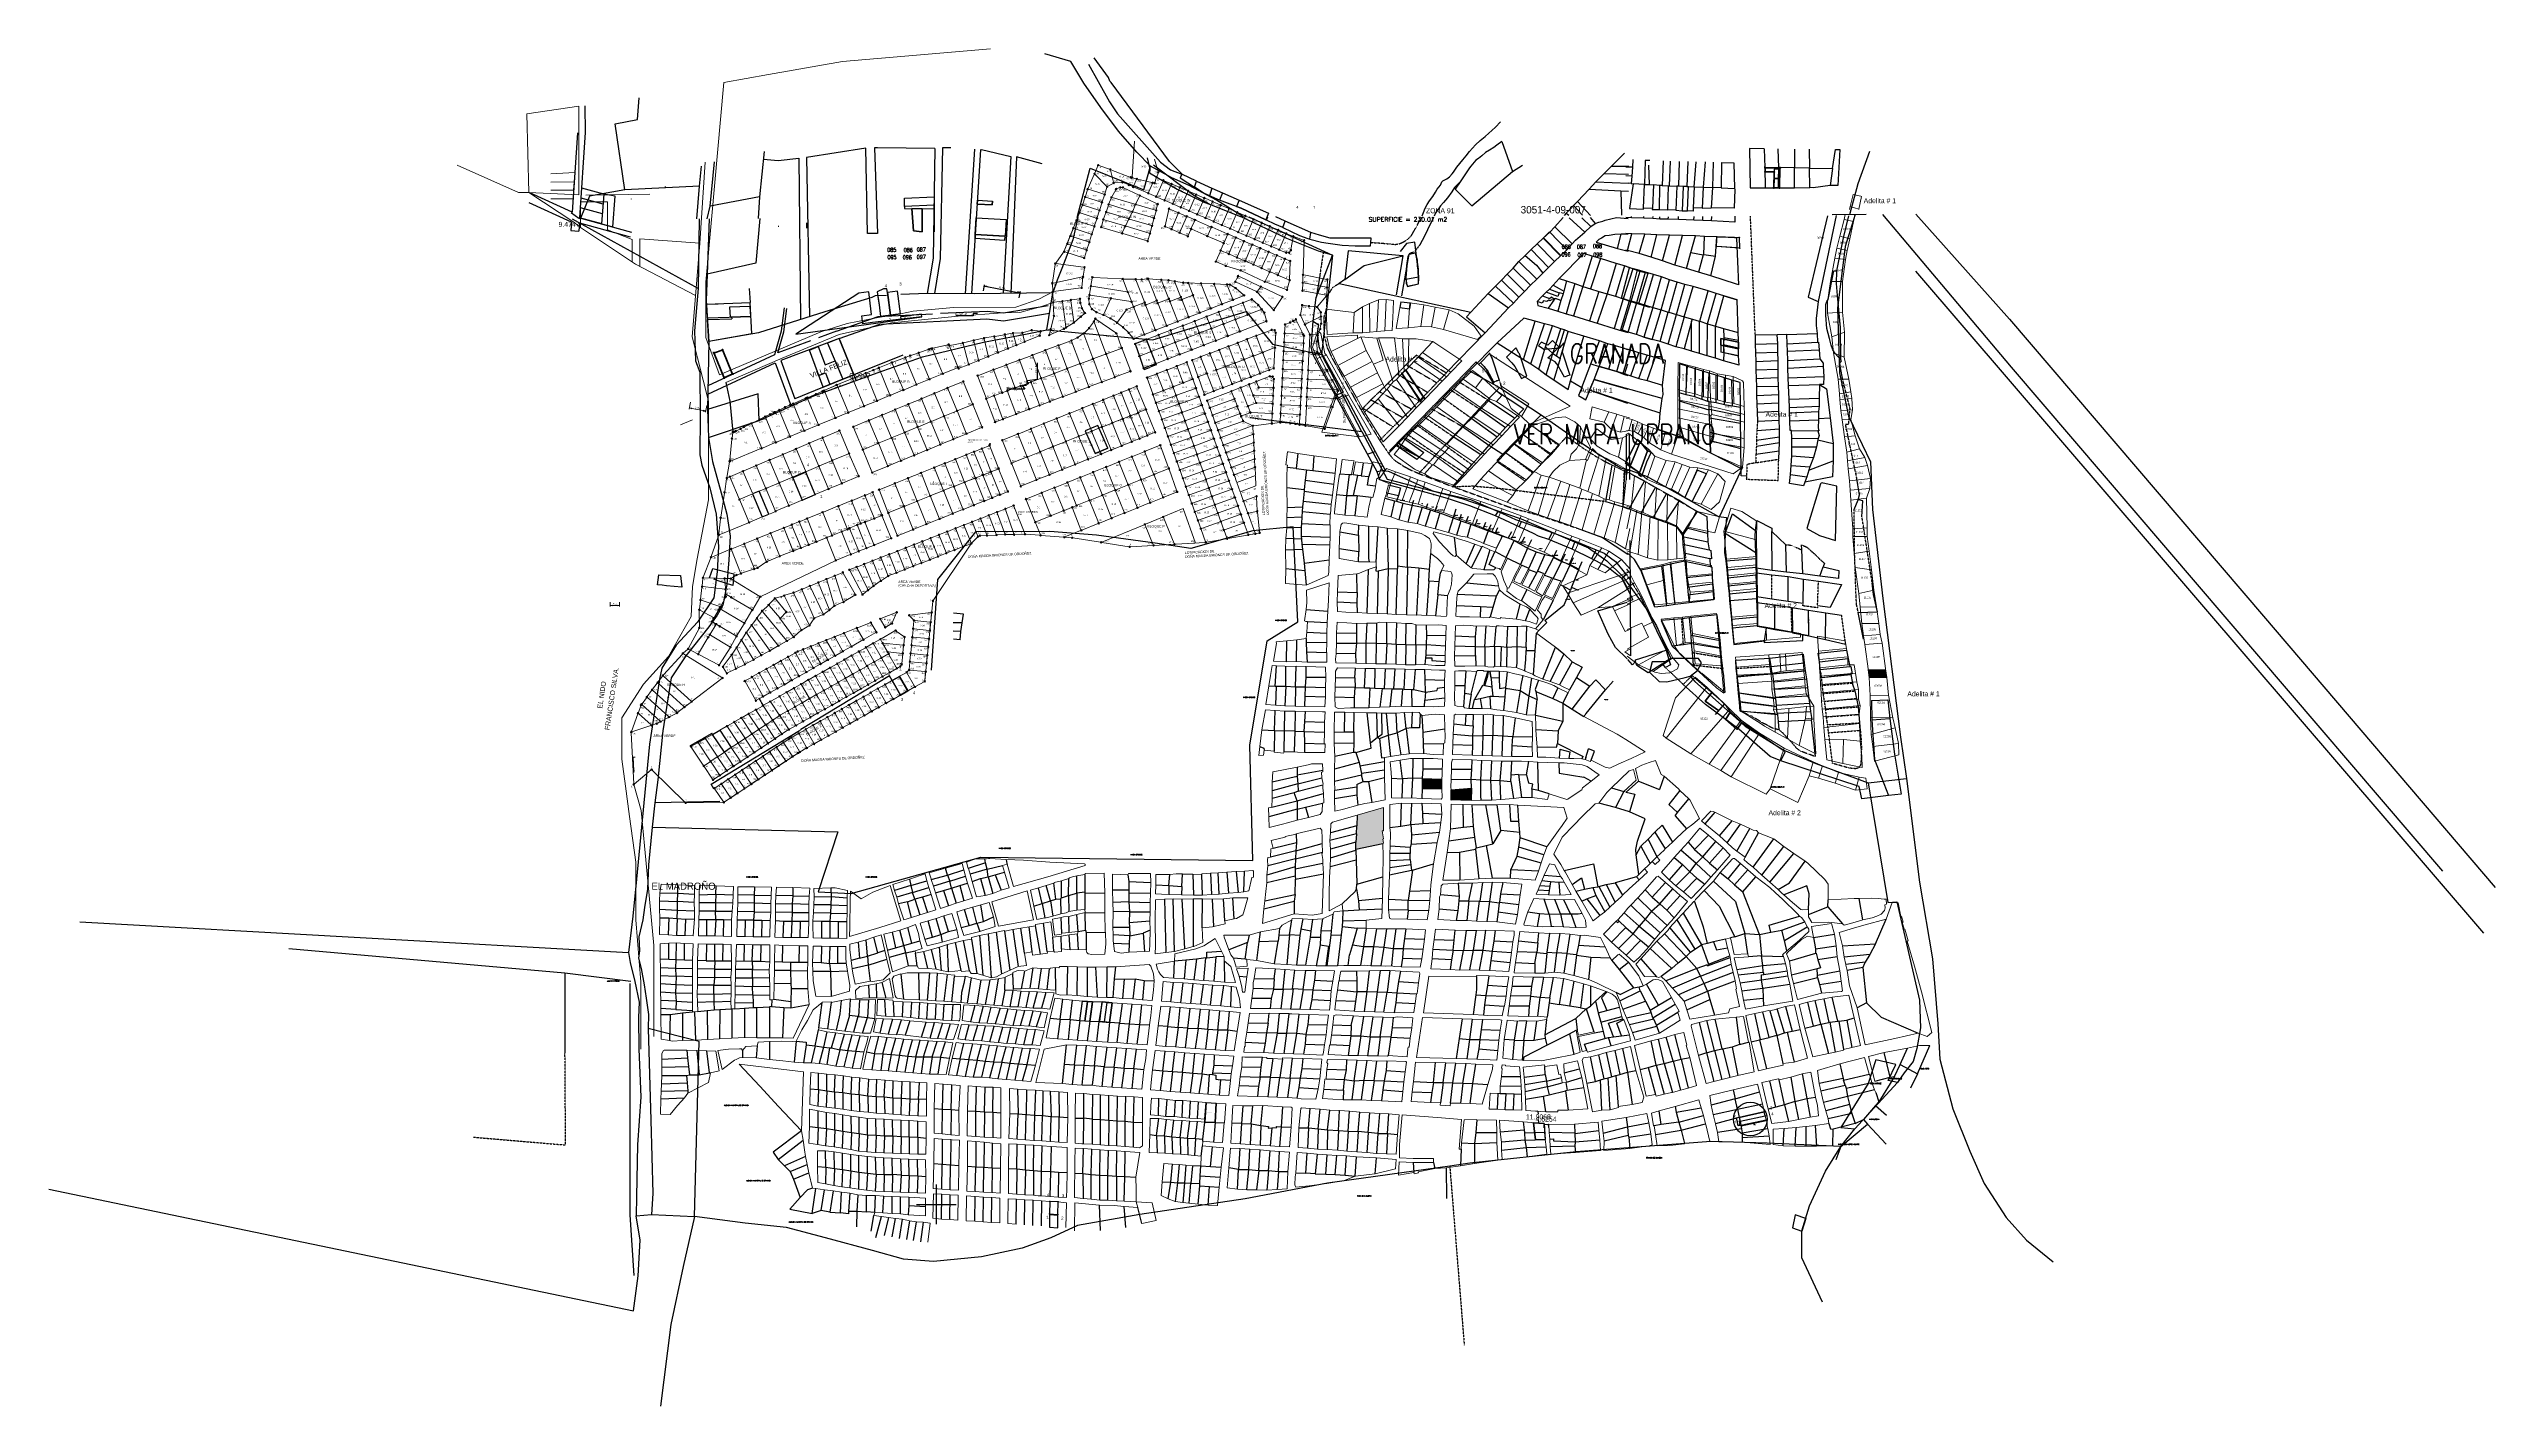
# Model space of a CAD drawing. Header units: millimetres. Extents: x 612074 to 614541, y 1316471 to 1317841.
import ezdxf
from ezdxf.enums import TextEntityAlignment as Align

# ---------------------------------------------------------------- set-up
doc = ezdxf.new("R2010")
doc.units = ezdxf.units.MM
for name, pattern in [('bfo', [0, 0, 0]), ('DOT', [0.25, 0, -0.25]), ('HIDDEN', [0.375, 0.25, -0.125])]:
    doc.linetypes.add(name, pattern=pattern)
for name, color, linetype in [('42', 7, 'Continuous'), ('CAPA ROJA', 1, 'Continuous'), ('CVL_CUADCON_TIT', 1, 'Continuous'), ('PLANTA DE UBICACIÓN', 7, 'Continuous')]:
    doc.layers.add(name, color=color, linetype=linetype)
doc.layers.add('Nivel 30', color=7, linetype='Continuous', lineweight=0)
doc.styles.add('HECTOR LOPEZ', font='arial.ttf')
doc.styles.add('HUECA1', font='HUECA1.shx')
doc.styles.add('MONOTXT4', font='Monotxt4.shx')
doc.styles.add('MtXpl_Txt', font='txt_____.ttf')
doc.styles.add('ROMANS', font='ROMANS', dxfattribs={"height": 0.2})
doc.styles.get("Standard").update_dxf_attribs({"font": 'arial.ttf'})
doc.styles.add('Style-ENGINEERING', font='ENGINEERING.shx')
doc.styles.add('Style-INTL_ISO', font='INTL_ISO.shx')
doc.styles.add('Styledgn000', font='dgn000.shx')
doc.styles.add('Styledgn003', font='dgn003.shx')

# ---------------------------------------------------------------- blocks, each defined once
blk = doc.blocks.new('COORD')
at = {"layer": '42', "color": 2, "linetype": 'Continuous'}
for p, q in [((-2, 0), (2, 0)), ((0, -2), (0, 2))]:
    blk.add_line(p, q, dxfattribs=at)
blk = doc.blocks.new('_ARCHTICK')
at = {"color": 0, "linetype": 'ByBlock', "const_width": 0.15}
blk.add_lwpolyline([(-0.5, -0.5), (0.5, 0.5)], dxfattribs=at)

msp = doc.modelspace()

# ---------------------------------------------------------------- hatches: boundary and pattern name
at = {"layer": 'CAPA ROJA', "linetype": 'Continuous'}
for points in [[(613019.7, 1317601.4), (613019.6, 1317600.6), (613017.2, 1317601.5)], [(613051, 1317595.5), (613050.8, 1317594.7), (613053.4, 1317594.6)], [(612722.2, 1317478.4), (612722.1, 1317477.6), (612719.7, 1317478.5)], [(612733.8, 1317476.2), (612733.6, 1317475.4), (612736.2, 1317475.4)], [(612642.3, 1317279.7), (612642.3, 1317278.9), (612639.8, 1317279.3)], [(612646.7, 1317279.7), (612646.7, 1317278.9), (612649.2, 1317279.3)], [(612664, 1317112.6), (612663.8, 1317110.6), (612663.3, 1317112.6)]]:
    msp.add_hatch(color=7, dxfattribs=at).paths.add_polyline_path(points)
at = {"layer": 'PLANTA DE UBICACIÓN'}
h = msp.add_hatch(color=7, dxfattribs=at)
h.dxf.hatch_style = 1
h.paths.add_polyline_path([(613926.2, 1317214.7), (613908.8, 1317214.3), (613909, 1317212.9), (613909.9, 1317206.4), (613927.4, 1317206.8)])
h = msp.add_hatch(color=8, dxfattribs=at)
h.dxf.hatch_style = 1
h.paths.add_polyline_path([(613478.8, 1317104.1), (613458.7, 1317104.7), (613458.7, 1317094.5), (613478.7, 1317094.2)])
h = msp.add_hatch(color=256, dxfattribs=at)
h.dxf.hatch_style = 1
h.set_gradient(color1=(0, 0, 255), color2=(255, 255, 0), name='INVCURVED')
h.paths.add_polyline_path([(613508.5, 1317094.8), (613488, 1317093.2), (613488.2, 1317082.9), (613491.6, 1317083), (613497.8, 1317082.7), (613508.4, 1317082.6)])
h = msp.add_hatch(color=8, dxfattribs=at)
h.dxf.hatch_style = 1
h.paths.add_polyline_path([(613418.6, 1317051.7), (613419.7, 1317051.9), (613419.9, 1317075.3), (613393.3, 1317067.7), (613392.8, 1317056.8), (613392.6, 1317048.9), (613392.1, 1317040.4), (613391.9, 1317033.2), (613419.2, 1317039.2), (613419.8, 1317039.3), (613419.1, 1317043.6), (613419.8, 1317043.7)])

# ---------------------------------------------------------------- linework, layer by layer
at = {"layer": 'CAPA ROJA', "color": 1, "linetype": 'Continuous', "lineweight": 13}
for p, q in [((612799.6, 1317814.8), (612874.1, 1317828)), ((612874.1, 1317828), (613023.6, 1317840.7)), ((612741.9, 1317668.5), (612754.3, 1317806.8)), ((612754.3, 1317806.8), (612799.6, 1317814.8)), ((612555.8, 1317775.1), (612608.3, 1317783)), ((612608.3, 1317783), (612608.3, 1317693.5)), ((612557.6, 1317695.8), (612555.8, 1317775.1)), ((613168.8, 1317747.8), (613166.2, 1317711.6)), ((613168.8, 1317747.8), (613166.2, 1317711.6)), ((613192.4, 1317716.8), (613188.9, 1317729.4)), ((613192.4, 1317716.8), (613188.9, 1317729.4)), ((612485.6, 1317723.4), (612547.2, 1317695.8)), ((612579.8, 1317706.4), (612603.4, 1317706.7)), ((612604.1, 1317716.1), (612580.1, 1317714.8)), ((612603.4, 1317706.7), (612602.9, 1317698.3)), ((612604.1, 1317716.1), (612603.4, 1317706.7)), ((612604.7, 1317724.8), (612604.1, 1317716.1)), ((612735.6, 1317726.6), (612730.3, 1317644.6)), ((613128.1, 1317713.9), (613121.8, 1317700.1)), ((613128.1, 1317713.9), (613121.8, 1317700.1)), ((613131.7, 1317722.7), (613128.7, 1317715.3)), ((613131.7, 1317722.7), (613128.7, 1317715.3)), ((613129, 1317714), (613140.5, 1317702.2)), ((613140.5, 1317702.2), (613129, 1317714)), ((613143.5, 1317719.4), (613132.7, 1317723.1)), ((613143.5, 1317719.4), (613132.7, 1317723.1)), ((613141.7, 1317702.1), (613147, 1317705.1)), ((613147.5, 1317706.2), (613144.4, 1317718.4)), ((613147.5, 1317706.2), (613144.4, 1317718.4)), ((613164.1, 1317711.5), (613144.9, 1317718.9)), ((613144.9, 1317718.9), (613164.1, 1317711.5)), ((613155.7, 1317706.2), (613148.4, 1317705.5)), ((613162.2, 1317703.8), (613157.1, 1317705.9)), ((613166.7, 1317701.8), (613163.5, 1317703.2)), ((613165.4, 1317711.1), (613165.5, 1317711)), ((613165.5, 1317711), (613170.2, 1317709.8)), ((613166.8, 1317710.7), (613170.2, 1317709.8)), ((613170.6, 1317708.9), (613167.6, 1317702.2)), ((613170.6, 1317708.9), (613167.6, 1317702.2)), ((613186.3, 1317705.9), (613171.7, 1317709.4)), ((613171.7, 1317709.4), (613186.3, 1317705.9)), ((613186.7, 1317705), (613182.8, 1317695.9)), ((613182.8, 1317695.9), (613186.7, 1317705)), ((613188.3, 1317705.4), (613187.8, 1317705.5)), ((613187.8, 1317705.5), (613188.3, 1317705.4)), ((613190.7, 1317710.4), (613189.3, 1317705.9)), ((613189.3, 1317705.9), (613190.7, 1317710.4)), ((613197.6, 1317707.4), (613191, 1317692.3)), ((613191, 1317692.3), (613197.6, 1317707.4)), ((613191.2, 1317711.8), (613192.4, 1317715.4)), ((613191.2, 1317711.8), (613192.4, 1317715.4)), ((613230.2, 1317694.1), (613191.7, 1317710.8)), ((613197.2, 1317708.4), (613191.7, 1317710.8)), ((613205.4, 1317704.8), (613198.6, 1317707.8)), ((613205.8, 1317703.9), (613199.3, 1317688.7)), ((613199.3, 1317688.7), (613205.8, 1317703.9)), ((613213.7, 1317701.3), (613206.8, 1317704.2)), ((612547.2, 1317695.8), (612557.6, 1317695.8)), ((612557.6, 1317695.8), (612603.2, 1317666.1)), ((612608.3, 1317693.5), (612557.6, 1317695.8)), ((612601.4, 1317675.9), (612579.9, 1317685.7)), ((612580, 1317698.1), (612602.9, 1317698.3)), ((612580.1, 1317689.4), (612602.3, 1317689.6)), ((612602.3, 1317689.6), (612601.4, 1317675.9)), ((612602.9, 1317698.3), (612602.3, 1317689.6)), ((612609.9, 1317660.7), (612609.9, 1317686.6)), ((612609.9, 1317686.6), (612637.2, 1317686.6)), ((612615.2, 1317693.1), (612679.7, 1317694.3)), ((612637.2, 1317686.6), (612637.2, 1317658.1)), ((613116, 1317682.6), (613113.5, 1317676.2)), ((613116, 1317682.6), (613113.5, 1317676.2)), ((613118.7, 1317690.6), (613116.5, 1317684)), ((613118.7, 1317690.6), (613116.5, 1317684)), ((613117, 1317683.1), (613132.7, 1317678.1)), ((613132.7, 1317678.1), (613117, 1317683.1)), ((613121.3, 1317698.7), (613119.2, 1317692.1)), ((613121.3, 1317698.7), (613119.2, 1317692.1)), ((613119.6, 1317691.1), (613135.2, 1317686.2)), ((613135.2, 1317686.2), (613119.6, 1317691.1)), ((613122.2, 1317699.2), (613137.9, 1317694.2)), ((613137.9, 1317694.2), (613122.2, 1317699.2)), ((613133.6, 1317678.6), (613135.7, 1317685.2)), ((613136.2, 1317686.6), (613138.4, 1317693.2)), ((613138.8, 1317694.6), (613140.8, 1317701)), ((613142.4, 1317683.1), (613140.3, 1317677)), ((613145.1, 1317690.2), (613142.9, 1317684.5)), ((613165.8, 1317676.7), (613143.4, 1317683.6)), ((613143.4, 1317683.6), (613165.8, 1317676.7)), ((613149.7, 1317698.7), (613145.8, 1317691.5)), ((613169, 1317684), (613146.1, 1317690.7)), ((613146.1, 1317690.7), (613169, 1317684)), ((613153.6, 1317700.8), (613150.8, 1317699.7)), ((613156.3, 1317701), (613155, 1317701)), ((613173.5, 1317693.1), (613157.7, 1317700.7)), ((613166.9, 1317677.2), (613169.5, 1317683.1)), ((613169.5, 1317683.1), (613166.9, 1317677.2)), ((613168, 1317701.2), (613181.8, 1317695.5)), ((613170.1, 1317684.4), (613173.8, 1317692.1)), ((613173.8, 1317692.1), (613170.1, 1317684.4)), ((613170.5, 1317683.6), (613189.8, 1317678)), ((613189.8, 1317678), (613170.5, 1317683.6)), ((613191.4, 1317684.5), (613174.8, 1317692.5)), ((613183.2, 1317694.9), (613190.1, 1317691.9)), ((613190.7, 1317678.6), (613191.9, 1317683.4)), ((613191.4, 1317691.3), (613198.3, 1317688.3)), ((613199.7, 1317687.7), (613206.6, 1317684.8)), ((613203.4, 1317678.8), (613199.7, 1317662.4)), ((613212.4, 1317675.7), (613204.2, 1317679.2)), ((613214.1, 1317700.3), (613207.6, 1317685.2)), ((613207.6, 1317685.2), (613214.1, 1317700.3)), ((613207.9, 1317684.2), (613214.8, 1317681.2)), ((613222, 1317697.7), (613215.1, 1317700.7)), ((613222.4, 1317696.7), (613215.8, 1317681.6)), ((613215.8, 1317681.6), (613222.4, 1317696.7)), ((613216.2, 1317680.6), (613223.1, 1317677.6)), ((613230.2, 1317694.1), (613223.3, 1317697.1)), ((613230.6, 1317693.1), (613224.1, 1317678)), ((613224.1, 1317678), (613230.6, 1317693.1)), ((613238.5, 1317690.6), (613231.6, 1317693.5)), ((613238.9, 1317689.6), (613232.3, 1317674.4)), ((613232.3, 1317674.4), (613238.9, 1317689.6)), ((613246.7, 1317687), (613239.9, 1317690)), ((613247.1, 1317686), (613240.6, 1317670.9)), ((613240.6, 1317670.9), (613247.1, 1317686)), ((613255, 1317683.4), (613248.1, 1317686.4)), ((613248.8, 1317667.3), (613255.4, 1317682.4)), ((613255.4, 1317682.4), (613248.8, 1317667.3)), ((613263.3, 1317679.9), (613256.4, 1317682.8)), ((613263.7, 1317678.9), (613257.1, 1317663.7)), ((613257.1, 1317663.7), (613263.7, 1317678.9)), ((613271.5, 1317676.3), (613264.6, 1317679.3)), ((613890, 1317678.8), (613890.7, 1317681.8)), ((613890, 1317678.8), (613890.7, 1317681.8)), ((613890.7, 1317681.8), (613893.5, 1317693.8)), ((613890.7, 1317681.8), (613893.5, 1317693.8)), ((613899.4, 1317679.2), (613890.7, 1317681.8)), ((613899.4, 1317679.2), (613890.7, 1317681.8)), ((613893.5, 1317693.8), (613901.4, 1317692.1)), ((613893.5, 1317693.8), (613901.4, 1317692.1)), ((613899.4, 1317679.2), (613899.3, 1317678.7)), ((613899.4, 1317679.2), (613899.3, 1317678.7)), ((613902.1, 1317691.9), (613899.4, 1317679.2)), ((613902.1, 1317691.9), (613899.4, 1317679.2)), ((613901.4, 1317692.1), (613902.1, 1317691.9)), ((613901.4, 1317692.1), (613902.1, 1317691.9)), ((612603.2, 1317666.1), (612609.9, 1317660.7)), ((612609.9, 1317660.7), (612665.4, 1317623.7)), ((612637.2, 1317658.1), (612662.1, 1317648.6)), ((612736.3, 1317605.4), (612741.9, 1317668.5)), ((613112.9, 1317674.8), (613097.9, 1317636.9)), ((613106.7, 1317659.1), (613104.2, 1317652.6)), ((613109.8, 1317666.9), (613107.3, 1317660.5)), ((613107.7, 1317659.6), (613124.9, 1317654)), ((613124.9, 1317654), (613107.7, 1317659.6)), ((613112.9, 1317674.8), (613110.4, 1317668.3)), ((613110.8, 1317667.4), (613127.5, 1317662)), ((613127.5, 1317662), (613110.8, 1317667.4)), ((613113.9, 1317675.3), (613130.1, 1317670.1)), ((613130.1, 1317670.1), (613113.9, 1317675.3)), ((613125.9, 1317654.5), (613128, 1317661.1)), ((613128.5, 1317662.5), (613130.6, 1317669.1)), ((613131.1, 1317670.6), (613133.2, 1317677.2)), ((613137.1, 1317667.9), (613135.3, 1317661.7)), ((613135.8, 1317660.7), (613155.4, 1317654.9)), ((613139.8, 1317675.5), (613137.5, 1317669.4)), ((613158.8, 1317662.2), (613138, 1317668.4)), ((613138, 1317668.4), (613158.8, 1317662.2)), ((613162.3, 1317669.5), (613140.8, 1317676)), ((613140.8, 1317676), (613162.3, 1317669.5)), ((613156.4, 1317655.4), (613159.2, 1317661.3)), ((613159.2, 1317661.3), (613156.4, 1317655.4)), ((613156.8, 1317654.5), (613181.4, 1317647)), ((613159.8, 1317662.7), (613162.7, 1317668.6)), ((613162.7, 1317668.6), (613159.8, 1317662.7)), ((613160.2, 1317661.8), (613183.6, 1317654.7)), ((613183.6, 1317654.7), (613160.2, 1317661.8)), ((613163.3, 1317669.9), (613166.2, 1317675.8)), ((613166.2, 1317675.8), (613163.3, 1317669.9)), ((613163.7, 1317669), (613185.7, 1317662.5)), ((613185.7, 1317662.5), (613163.7, 1317669)), ((613167.3, 1317676.3), (613187.7, 1317670.3)), ((613187.7, 1317670.3), (613167.3, 1317676.3)), ((613182.3, 1317647.5), (613184.1, 1317653.8)), ((613184.5, 1317655.2), (613186.2, 1317661.5)), ((613186.6, 1317663), (613188.3, 1317669.3)), ((613188.6, 1317670.8), (613190.4, 1317677.1)), ((613200.2, 1317661.4), (613205.3, 1317659.2)), ((613206.3, 1317659.5), (613212.8, 1317674.7)), ((613212.8, 1317674.7), (613206.3, 1317659.5)), ((613206.7, 1317658.6), (613213.6, 1317655.6)), ((613220.7, 1317672.1), (613213.8, 1317675.1)), ((613214.5, 1317656), (613221.1, 1317671.1)), ((613221.1, 1317671.1), (613214.5, 1317656)), ((613214.9, 1317655), (613221.8, 1317652)), ((613229, 1317668.5), (613222.1, 1317671.5)), ((613222.8, 1317652.4), (613225.4, 1317658.4)), ((613224.5, 1317677), (613231.3, 1317674.1)), ((613226, 1317659.8), (613229.4, 1317667.6)), ((613229.4, 1317667.6), (613226, 1317659.8)), ((613226.4, 1317658.8), (613241.5, 1317652.2)), ((613245.5, 1317661.4), (613230.3, 1317667.9)), ((613232.7, 1317673.5), (613239.6, 1317670.5)), ((613241, 1317669.9), (613247.9, 1317666.9)), ((613242.5, 1317652.6), (613245.9, 1317660.4)), ((613245.9, 1317660.4), (613242.5, 1317652.6)), ((613262, 1317654.3), (613246.9, 1317660.8)), ((613249.2, 1317666.3), (613256.1, 1317663.3)), ((613257.5, 1317662.7), (613264.4, 1317659.8)), ((613259, 1317645.5), (613262.4, 1317653.3)), ((613262.4, 1317653.3), (613259, 1317645.5)), ((613270.3, 1317650.7), (613263.4, 1317653.7)), ((613271.9, 1317675.3), (613265.4, 1317660.2)), ((613265.4, 1317660.2), (613271.9, 1317675.3)), ((613265.8, 1317659.2), (613272.6, 1317656.2)), ((613279.8, 1317672.7), (613272.9, 1317675.7)), ((613280.2, 1317671.7), (613273.6, 1317656.6)), ((613273.6, 1317656.6), (613280.2, 1317671.7)), ((613274, 1317655.6), (613280.9, 1317652.6)), ((613288, 1317669.1), (613281.2, 1317672.1)), ((613288.4, 1317668.2), (613281.9, 1317653)), ((613281.9, 1317653), (613288.4, 1317668.2)), ((613296.3, 1317665.6), (613289.4, 1317668.6)), ((613296.7, 1317664.6), (613290.2, 1317649.4)), ((613290.2, 1317649.4), (613296.7, 1317664.6)), ((613304.6, 1317662), (613297.7, 1317665)), ((613305, 1317661), (613298.4, 1317645.9)), ((613298.4, 1317645.9), (613305, 1317661)), ((613312.8, 1317658.4), (613305.9, 1317661.4)), ((613313.2, 1317657.5), (613306.7, 1317642.3)), ((613306.7, 1317642.3), (613313.2, 1317657.5)), ((613321.1, 1317654.9), (613314.2, 1317657.8)), ((613321.5, 1317653.9), (613314.9, 1317638.7)), ((613314.9, 1317638.7), (613321.5, 1317653.9)), ((613328, 1317651.9), (613322.5, 1317654.3)), ((613328, 1317651.9), (613322.5, 1317654.3)), ((613880, 1317651.8), (613884.5, 1317668.8)), ((613884.5, 1317668.8), (613885.6, 1317673.8)), ((613894, 1317666.5), (613884.5, 1317668.8)), ((613894, 1317666.5), (613890.1, 1317649.2)), ((613895.2, 1317673.8), (613894, 1317666.5)), ((612662.1, 1317648.6), (612662.1, 1317625.9)), ((612669.8, 1317621.4), (612669.8, 1317649.2)), ((612669.8, 1317649.2), (612730.3, 1317644.6)), ((612730.3, 1317644.6), (612722.6, 1317550.3)), ((613097.2, 1317635.6), (613089.2, 1317624.7)), ((613100.5, 1317643.4), (613097.9, 1317636.9)), ((613098.4, 1317636), (613117.2, 1317629.9)), ((613103.6, 1317651.2), (613101, 1317644.8)), ((613101.5, 1317643.8), (613119.8, 1317637.9)), ((613119.8, 1317637.9), (613101.5, 1317643.8)), ((613104.6, 1317651.7), (613122.3, 1317646)), ((613122.3, 1317646), (613104.6, 1317651.7)), ((613118.1, 1317630.4), (613120.2, 1317637)), ((613120.7, 1317638.4), (613122.8, 1317645)), ((613123.3, 1317646.5), (613125.4, 1317653.1)), ((613242.9, 1317651.6), (613258, 1317645.1)), ((613251, 1317626.9), (613255.3, 1317636.8)), ((613258.4, 1317644.1), (613255.9, 1317638.1)), ((613256.2, 1317637.1), (613263.1, 1317634.2)), ((613256.2, 1317637.1), (613263.1, 1317634.2)), ((613264.1, 1317634.6), (613270.7, 1317649.7)), ((613270.7, 1317649.7), (613264.1, 1317634.6)), ((613264.5, 1317633.6), (613271.4, 1317630.6)), ((613264.5, 1317633.6), (613271.4, 1317630.6)), ((613278.5, 1317647.1), (613271.6, 1317650.1)), ((613272.4, 1317631), (613278.9, 1317646.1)), ((613278.9, 1317646.1), (613272.4, 1317631)), ((613272.8, 1317630), (613279.6, 1317627)), ((613272.8, 1317630), (613279.6, 1317627)), ((613286.8, 1317643.5), (613279.9, 1317646.5)), ((613280.6, 1317627.4), (613287.2, 1317642.6)), ((613287.2, 1317642.6), (613280.6, 1317627.4)), ((613282.3, 1317652), (613289.2, 1317649.1)), ((613295, 1317640), (613288.2, 1317643)), ((613288.9, 1317623.9), (613295.4, 1317639)), ((613295.4, 1317639), (613288.9, 1317623.9)), ((613290.5, 1317648.5), (613297.4, 1317645.5)), ((613303.3, 1317636.4), (613296.4, 1317639.4)), ((613297.2, 1317620.3), (613303.7, 1317635.4)), ((613303.7, 1317635.4), (613297.2, 1317620.3)), ((613298.8, 1317644.9), (613305.7, 1317641.9)), ((613311.6, 1317632.8), (613304.7, 1317635.8)), ((613305.4, 1317616.7), (613312, 1317631.9)), ((613312, 1317631.9), (613305.4, 1317616.7)), ((613307.1, 1317641.3), (613313.9, 1317638.3)), ((613319.8, 1317629.3), (613312.9, 1317632.2)), ((613315.3, 1317637.8), (613320.9, 1317635.4)), ((613325.1, 1317627), (613321.2, 1317628.7)), ((613322.3, 1317635.1), (613323.9, 1317635.2)), ((613325.1, 1317635.8), (613326, 1317637.1)), ((613326.5, 1317638.4), (613328.6, 1317650.9)), ((613339.1, 1317647.8), (613329.4, 1317651.4)), ((613338.7, 1317613.6), (613339.8, 1317646.8)), ((613870.6, 1317606.2), (613875, 1317629.7)), ((613875, 1317629.7), (613877.3, 1317639.8)), ((613875, 1317629.7), (613885.9, 1317628.2)), ((613877.3, 1317639.8), (613880, 1317651.8)), ((613877.3, 1317639.8), (613887.6, 1317637.5)), ((613890.1, 1317649.2), (613880, 1317651.8)), ((613887.6, 1317637.5), (613885.9, 1317628.2)), ((613890.1, 1317649.2), (613887.6, 1317637.5)), ((612665.4, 1317623.7), (612726, 1317591.8)), ((612736.3, 1317549.6), (612736.3, 1317605.4)), ((613088.7, 1317623.4), (613085.9, 1317605.1)), ((613088.7, 1317623.4), (613085.9, 1317605.1)), ((613116.1, 1317610.7), (613086.6, 1317604.5)), ((613086.6, 1317604.5), (613116.1, 1317610.7)), ((613117.4, 1317620.5), (613089.5, 1317624.1)), ((613115.4, 1317600.5), (613116.7, 1317610.1)), ((613117, 1317611.6), (613118.1, 1317619.6)), ((613126, 1317609.5), (613124.8, 1317602.1)), ((613156, 1317608.7), (613126.9, 1317610.2)), ((613157.1, 1317607.9), (613161.7, 1317596.1)), ((613161.7, 1317596.1), (613157.1, 1317607.9)), ((613169.1, 1317608.3), (613157.5, 1317608.6)), ((613170.1, 1317607.6), (613178.7, 1317585.7)), ((613178.7, 1317585.7), (613170.1, 1317607.6)), ((613175.2, 1317608.1), (613170.6, 1317608.3)), ((613180.8, 1317608.8), (613176.7, 1317608.2)), ((613181.7, 1317608.9), (613182.3, 1317608.8)), ((613182.7, 1317608.1), (613190.8, 1317587.5)), ((613190.8, 1317587.5), (613182.7, 1317608.1)), ((613195, 1317607.9), (613183.2, 1317608.8)), ((613196, 1317607.1), (613203, 1317589.3)), ((613203, 1317589.3), (613196, 1317607.1)), ((613202.1, 1317607.3), (613196.5, 1317607.8)), ((613208.5, 1317606.4), (613203.6, 1317607.1)), ((613209.5, 1317605.5), (613215.2, 1317591.1)), ((613215.2, 1317591.1), (613209.5, 1317605.5)), ((613217, 1317605), (613210, 1317606.1)), ((613222, 1317604.7), (613218.5, 1317604.9)), ((613223, 1317604), (613227.4, 1317592.9)), ((613227.4, 1317592.9), (613223, 1317604)), ((613235.1, 1317604.2), (613223.5, 1317604.6)), ((613248.2, 1317603.6), (613236.6, 1317604.1)), ((613260.1, 1317622.1), (613251.4, 1317625.9)), ((613275.1, 1317617.5), (613261.5, 1317621.6)), ((613272.8, 1317611), (613270.7, 1317606.5)), ((613271.1, 1317605.5), (613291.6, 1317596)), ((613295.5, 1317601.2), (613273.8, 1317611.3)), ((613299.5, 1317606.2), (613276.5, 1317617)), ((613281, 1317626.4), (613287.9, 1317623.5)), ((613281, 1317626.4), (613287.9, 1317623.5)), ((613289.3, 1317622.9), (613296.2, 1317619.9)), ((613289.3, 1317622.9), (613296.2, 1317619.9)), ((613297.5, 1317619.3), (613304.4, 1317616.3)), ((613297.5, 1317619.3), (613304.4, 1317616.3)), ((613300.5, 1317606.5), (613304.8, 1317615.3)), ((613304.8, 1317615.3), (613300.5, 1317606.5)), ((613321.8, 1317597.9), (613300.9, 1317605.6)), ((613305.8, 1317615.7), (613312.7, 1317612.8)), ((613305.8, 1317615.7), (613312.7, 1317612.8)), ((613313.7, 1317613.1), (613320.2, 1317628.3)), ((613320.2, 1317628.3), (613313.7, 1317613.1)), ((613314.1, 1317612.2), (613324.5, 1317607.7)), ((613314.1, 1317612.2), (613324.5, 1317607.7)), ((613325, 1317606.6), (613322.7, 1317598.4)), ((613325.2, 1317608.1), (613325.8, 1317625.9)), ((613338.4, 1317604.1), (613338.1, 1317597.6)), ((613338.6, 1317612.1), (613338.4, 1317605.6)), ((613339.1, 1317604.7), (613362.2, 1317600.3)), ((613362.2, 1317600.3), (613339.1, 1317604.7)), ((613362.6, 1317608.2), (613339.4, 1317612.7)), ((613362.6, 1317608.2), (613339.4, 1317612.7)), ((613362.9, 1317600.9), (613363.3, 1317607.3)), ((613362.9, 1317600.9), (613363.3, 1317607.3)), ((613867.8, 1317585.7), (613870.6, 1317606.2)), ((613882.8, 1317606.1), (613870.6, 1317606.2)), ((613882.8, 1317606.1), (613882.7, 1317575.2)), ((613885.9, 1317628.2), (613882.8, 1317606.1)), ((612986.1, 1317579.9), (612945.5, 1317576)), ((613048.9, 1317580.2), (612986.1, 1317579.9)), ((613072.3, 1317588.4), (613048.9, 1317580.2)), ((613053.1, 1317574.7), (613075, 1317580.8)), ((613086.2, 1317595.8), (613072.3, 1317588.4)), ((613075, 1317580.8), (613086.7, 1317585)), ((613085.9, 1317603.6), (613086.2, 1317596.6)), ((613085.9, 1317603.6), (613086.2, 1317596.6)), ((613086.3, 1317595.1), (613086.7, 1317585.7)), ((613086.8, 1317584.2), (613087.4, 1317572.1)), ((613086.8, 1317584.2), (613087.4, 1317572.1)), ((613087, 1317595.9), (613114.5, 1317599.6)), ((613095.3, 1317586.1), (613087.5, 1317585.1)), ((613096.1, 1317585.5), (613099.5, 1317560.4)), ((613099.5, 1317560.4), (613096.1, 1317585.5)), ((613103.6, 1317587.3), (613096.7, 1317586.3)), ((613104.5, 1317586.6), (613107.4, 1317565.3)), ((613107.4, 1317565.3), (613104.5, 1317586.6)), ((613113.1, 1317588.5), (613105.1, 1317587.5)), ((613114, 1317585.4), (613113.8, 1317587.9)), ((613115.4, 1317579.9), (613114.2, 1317584)), ((613122.7, 1317588), (613123, 1317583.9)), ((613123.2, 1317591.8), (613122.8, 1317589.5)), ((613124.6, 1317600.7), (613123.4, 1317593.3)), ((613123.4, 1317582.5), (613125.4, 1317579)), ((613144, 1317589.2), (613124, 1317592.4)), ((613124, 1317592.4), (613144, 1317589.2)), ((613161.2, 1317595.6), (613125.4, 1317601.3)), ((613125.4, 1317601.3), (613161.2, 1317595.6)), ((613144.4, 1317588.4), (613137.7, 1317573.1)), ((613137.7, 1317573.1), (613144.4, 1317588.4)), ((613165, 1317585.8), (613145.5, 1317589)), ((613145.5, 1317589), (613165, 1317585.8)), ((613167.1, 1317580.3), (613161.3, 1317578.1)), ((613161.3, 1317578.1), (613167.1, 1317580.3)), ((613162.2, 1317594.7), (613165.5, 1317586.4)), ((613165.5, 1317586.4), (613162.2, 1317594.7)), ((613166, 1317585), (613167.5, 1317581.3)), ((613167.5, 1317581.3), (613166, 1317585)), ((613178.5, 1317553.3), (613168, 1317579.9)), ((613168, 1317579.9), (613178.5, 1317553.3)), ((613178.2, 1317584.7), (613168.5, 1317580.9)), ((613168.5, 1317580.9), (613178.2, 1317584.7)), ((613179.7, 1317583.1), (613179.2, 1317584.3)), ((613179.2, 1317584.3), (613179.7, 1317583.1)), ((613189.6, 1317557.7), (613180.2, 1317581.7)), ((613180.2, 1317581.7), (613189.6, 1317557.7)), ((613190.4, 1317586.5), (613180.6, 1317582.7)), ((613180.6, 1317582.7), (613190.4, 1317586.5)), ((613191.8, 1317584.9), (613191.4, 1317586.1)), ((613191.4, 1317586.1), (613191.8, 1317584.9)), ((613200.8, 1317562.1), (613192.4, 1317583.5)), ((613192.4, 1317583.5), (613200.8, 1317562.1)), ((613202.6, 1317588.3), (613192.8, 1317584.5)), ((613192.8, 1317584.5), (613202.6, 1317588.3)), ((613204, 1317586.7), (613203.6, 1317587.9)), ((613203.6, 1317587.9), (613204, 1317586.7)), ((613212, 1317566.4), (613204.6, 1317585.3)), ((613204.6, 1317585.3), (613212, 1317566.4)), ((613214.8, 1317590.1), (613205, 1317586.3)), ((613205, 1317586.3), (613214.8, 1317590.1)), ((613216.2, 1317588.5), (613215.7, 1317589.7)), ((613215.7, 1317589.7), (613216.2, 1317588.5)), ((613223.1, 1317570.8), (613216.8, 1317587.1)), ((613216.8, 1317587.1), (613223.1, 1317570.8)), ((613227, 1317591.9), (613217.2, 1317588.1)), ((613217.2, 1317588.1), (613227, 1317591.9)), ((613234.3, 1317575.2), (613227.9, 1317591.5)), ((613227.9, 1317591.5), (613234.3, 1317575.2)), ((613245.5, 1317579.6), (613236.1, 1317603.4)), ((613236.1, 1317603.4), (613245.5, 1317579.6)), ((613246.5, 1317579.1), (613256.2, 1317583)), ((613256.7, 1317583.9), (613249.2, 1317602.9)), ((613249.2, 1317602.9), (613256.7, 1317583.9)), ((613261.3, 1317603.1), (613249.7, 1317603.6)), ((613265.1, 1317579.7), (613254.4, 1317575.6)), ((613257.6, 1317583.5), (613267.4, 1317587.3)), ((613267.8, 1317588.3), (613262.3, 1317602.4)), ((613262.3, 1317602.4), (613267.8, 1317588.3)), ((613263.9, 1317603), (613262.8, 1317603.1)), ((613270.1, 1317599.8), (613265.3, 1317602.6)), ((613266.1, 1317579.3), (613270.2, 1317568.5)), ((613270.2, 1317568.5), (613266.1, 1317579.3)), ((613277.3, 1317584.4), (613266.5, 1317580.3)), ((613268.8, 1317587.9), (613278.6, 1317591.7)), ((613278.7, 1317592.5), (613271.3, 1317598.9)), ((613278.2, 1317583.9), (613282.3, 1317573.2)), ((613282.3, 1317573.2), (613278.2, 1317583.9)), ((613286.4, 1317587.9), (613278.7, 1317584.9)), ((613293, 1317582.9), (613287.7, 1317587.6)), ((613292.7, 1317596.2), (613295.7, 1317600.3)), ((613292.7, 1317596.2), (613295.7, 1317600.3)), ((613308.7, 1317577.8), (613292.7, 1317595.1)), ((613296.5, 1317578.6), (613294, 1317581.8)), ((613296.8, 1317600.6), (613317.3, 1317591)), ((613317.5, 1317590.1), (613309.6, 1317577.9)), ((613337.7, 1317581.4), (613336.2, 1317572.9)), ((613344, 1317581.3), (613338.5, 1317582.1)), ((613338.8, 1317596.7), (613361.9, 1317592.3)), ((613352.2, 1317580.4), (613345.5, 1317581.1)), ((613356.2, 1317575.6), (613353.3, 1317579.7)), ((613356.2, 1317575.6), (613353.3, 1317579.7)), ((613353.4, 1317580.8), (613362.2, 1317591.5)), ((613362.7, 1317592.9), (613362.9, 1317599.4)), ((613362.7, 1317592.9), (613362.9, 1317599.4)), ((613390.3, 1317574.9), (613398.7, 1317580.5)), ((613398.6, 1317554.2), (613398.7, 1317580.5)), ((613398.7, 1317580.5), (613405.9, 1317584)), ((613405.9, 1317584), (613414.8, 1317587.7)), ((613405.9, 1317584), (613406, 1317555)), ((613413, 1317555.5), (613414.8, 1317587.7)), ((613414.8, 1317587.7), (613422.7, 1317587.9)), ((613421.1, 1317556.3), (613422.7, 1317587.9)), ((613422.7, 1317587.9), (613430.1, 1317587)), ((613430.1, 1317587), (613429.6, 1317576.9)), ((613432.7, 1317558.7), (613437.3, 1317585.5)), ((613437.3, 1317585.5), (613446.3, 1317584.5)), ((613444.8, 1317559.2), (613446.3, 1317584.5)), ((613446.3, 1317584.5), (613460.5, 1317582.5)), ((613457.5, 1317560.8), (613460.5, 1317582.5)), ((613460.5, 1317582.5), (613472.1, 1317580.3)), ((613472.1, 1317580.3), (613468.2, 1317560.3)), ((613472.1, 1317580.3), (613486.2, 1317577.4)), ((613867.7, 1317574.3), (613867.8, 1317585.7)), ((612852.3, 1317555.2), (612750.1, 1317511.9)), ((612878.8, 1317563.6), (612852.3, 1317555.2)), ((612870.7, 1317552.7), (612923.5, 1317564.3)), ((612910, 1317569.6), (612878.8, 1317563.6)), ((612922.7, 1317571.9), (612910, 1317569.6)), ((612923.5, 1317564.3), (612990.9, 1317571.1)), ((612945.5, 1317576), (612932.5, 1317573.6)), ((612990.9, 1317571.1), (613035.5, 1317574.4)), ((613035.5, 1317574.4), (613053.1, 1317574.7)), ((613064.2, 1317556.8), (613056.3, 1317554.5)), ((613064.2, 1317556.8), (613056.3, 1317554.5)), ((613073.3, 1317556), (613065.7, 1317556.9)), ((613073.3, 1317556), (613065.7, 1317556.9)), ((613073.2, 1317552.3), (613073.9, 1317555.2)), ((613083.4, 1317557.7), (613074.8, 1317556)), ((613087.2, 1317570.7), (613082.9, 1317552.7)), ((613083.4, 1317552.3), (613096.8, 1317558)), ((613087.2, 1317570.7), (613084.3, 1317558.5)), ((613098.1, 1317558.7), (613099, 1317559.2)), ((613100.2, 1317560), (613106.8, 1317564.1)), ((613108.1, 1317565), (613114, 1317570.1)), ((613115.1, 1317571.1), (613118.1, 1317573.8)), ((613118.3, 1317574.9), (613116, 1317578.5)), ((613122.3, 1317558.4), (613117.9, 1317554.1)), ((613127.3, 1317565.2), (613123.3, 1317559.6)), ((613126.4, 1317577.9), (613129.7, 1317575.5)), ((613128, 1317565.1), (613139.8, 1317533.6)), ((613139.8, 1317533.6), (613128, 1317565.1)), ((613128.9, 1317568), (613128.1, 1317566.5)), ((613149.8, 1317554.2), (613129.8, 1317568.2)), ((613131, 1317574.8), (613136.7, 1317572.6)), ((613138, 1317572), (613143.8, 1317569.1)), ((613145.1, 1317568.4), (613150.4, 1317565)), ((613160.2, 1317577.2), (613151.5, 1317565.2)), ((613151.5, 1317565.2), (613160.2, 1317577.2)), ((613151.6, 1317564.1), (613156.6, 1317560.2)), ((613157.7, 1317559.2), (613162.2, 1317554.8)), ((613179.4, 1317552.9), (613189.2, 1317556.7)), ((613190.6, 1317557.2), (613200.4, 1317561.1)), ((613204.4, 1317556.6), (613193.7, 1317552.5)), ((613201.8, 1317561.6), (613211.5, 1317565.5)), ((613205.4, 1317556.1), (613209.5, 1317545.4)), ((613209.5, 1317545.4), (613205.4, 1317556.1)), ((613216.5, 1317561.2), (613205.8, 1317557.1)), ((613212.9, 1317566), (613222.7, 1317569.8)), ((613217.5, 1317560.8), (613221.6, 1317550)), ((613221.6, 1317550), (613217.5, 1317560.8)), ((613228.7, 1317565.8), (613218, 1317561.7)), ((613224.1, 1317570.4), (613233.9, 1317574.2)), ((613229.7, 1317565.4), (613233.8, 1317554.6)), ((613233.8, 1317554.6), (613229.7, 1317565.4)), ((613240.8, 1317570.5), (613230.1, 1317566.4)), ((613245.5, 1317558.3), (613234.7, 1317554.2)), ((613234.7, 1317554.2), (613245.5, 1317558.3)), ((613235.3, 1317574.8), (613245.1, 1317578.6)), ((613241.8, 1317570), (613245.9, 1317559.3)), ((613245.9, 1317559.3), (613241.8, 1317570)), ((613253, 1317575.1), (613242.2, 1317571)), ((613250.5, 1317547.1), (613246.4, 1317557.9)), ((613246.4, 1317557.9), (613250.5, 1317547.1)), ((613257.6, 1317562.9), (613246.9, 1317558.8)), ((613246.9, 1317558.8), (613257.6, 1317562.9)), ((613253.9, 1317574.7), (613258, 1317563.9)), ((613258, 1317563.9), (613253.9, 1317574.7)), ((613262.7, 1317551.8), (613258.6, 1317562.5)), ((613258.6, 1317562.5), (613262.7, 1317551.8)), ((613269.8, 1317567.6), (613259, 1317563.5)), ((613259, 1317563.5), (613269.8, 1317567.6)), ((613263.6, 1317551.3), (613274.4, 1317555.4)), ((613274.8, 1317556.4), (613270.7, 1317567.1)), ((613270.7, 1317567.1), (613274.8, 1317556.4)), ((613281.9, 1317572.2), (613271.2, 1317568.1)), ((613271.2, 1317568.1), (613281.9, 1317572.2)), ((613275.8, 1317556), (613301.1, 1317565.6)), ((613296.3, 1317577.7), (613283.3, 1317572.7)), ((613283.3, 1317572.7), (613296.3, 1317577.7)), ((613306.4, 1317557), (613292.2, 1317551.6)), ((613299.1, 1317575.2), (613297.4, 1317577.4)), ((613301.7, 1317566.6), (613299.8, 1317573.9)), ((613309.2, 1317557), (613307.9, 1317557.2)), ((613310.9, 1317555), (613310.3, 1317556.2)), ((613320.5, 1317561.9), (613320.1, 1317554.5)), ((613325, 1317564.4), (613321.2, 1317562.9)), ((613328, 1317565.8), (613326.4, 1317565)), ((613330.9, 1317567.5), (613329.3, 1317566.5)), ((613338.5, 1317553.5), (613331.9, 1317567.2)), ((613336.4, 1317571.5), (613340.3, 1317563.5)), ((613341, 1317562.2), (613345.3, 1317553.2)), ((613356.1, 1317570.4), (613341.3, 1317563.2)), ((613341.3, 1317563.2), (613356.1, 1317570.4)), ((613348.4, 1317539.8), (613353.5, 1317556.3)), ((613353.5, 1317556.3), (613356.5, 1317553.7)), ((613353.8, 1317552.8), (613355.7, 1317557.4)), ((613353.8, 1317552.8), (613355.7, 1317557.4)), ((613356.1, 1317558.9), (613356.8, 1317562.7)), ((613356.1, 1317558.9), (613356.8, 1317562.7)), ((613356.9, 1317564.1), (613356.7, 1317574.3)), ((613356.8, 1317571.4), (613356.7, 1317574.3)), ((613357, 1317564.1), (613356.8, 1317569.9)), ((613361.9, 1317578.1), (613390.3, 1317574.9)), ((613362.9, 1317552.6), (613361.9, 1317578.1)), ((613389.4, 1317554.2), (613390.3, 1317574.9)), ((613406, 1317555), (613398.6, 1317554.2)), ((613413, 1317555.5), (613406, 1317555)), ((613421.1, 1317556.3), (613413, 1317555.5)), ((613428.5, 1317556.8), (613421.1, 1317556.3)), ((613429.6, 1317576.9), (613428.5, 1317556.8)), ((613444.8, 1317559.2), (613432.7, 1317558.7)), ((613457.5, 1317560.8), (613444.8, 1317559.2)), ((613468.2, 1317560.3), (613457.5, 1317560.8)), ((613480.3, 1317557.5), (613468.2, 1317560.3)), ((613480.3, 1317557.5), (613486.2, 1317577.4)), ((613514.8, 1317547.6), (613480.3, 1317557.5)), ((613486.2, 1317577.4), (613495.2, 1317573.5)), ((613495.2, 1317573.5), (613511.4, 1317561)), ((613511.4, 1317561), (613518.3, 1317551)), ((613867.7, 1317574.3), (613882.7, 1317575.2)), ((613872, 1317550.4), (613867.7, 1317574.3)), ((613884.8, 1317554.9), (613872, 1317550.4)), ((613882.7, 1317575.2), (613884.8, 1317554.9)), ((613884.8, 1317554.9), (613884.7, 1317529.8)), ((612722.6, 1317550.3), (612738.9, 1317485.4)), ((612750.1, 1317511.9), (612736.3, 1317549.6)), ((612813.2, 1317528.9), (612870.7, 1317552.7)), ((612941.8, 1317531), (612938.2, 1317529.7)), ((612941.8, 1317531), (612938.2, 1317529.7)), ((612950.3, 1317533.9), (612943.2, 1317531.5)), ((612950.3, 1317533.9), (612943.2, 1317531.5)), ((612961.6, 1317508.2), (612951.3, 1317533.5)), ((612951.3, 1317533.5), (612961.6, 1317508.2)), ((612960.7, 1317537.4), (612951.7, 1317534.4)), ((612960.7, 1317537.4), (612951.7, 1317534.4)), ((612962.8, 1317538), (612962.2, 1317537.9)), ((612962.8, 1317538), (612962.2, 1317537.9)), ((612963.9, 1317538.3), (612964.3, 1317538.4)), ((612963.9, 1317538.3), (612964.3, 1317538.4)), ((612974.9, 1317513.6), (612964.9, 1317537.8)), ((612964.9, 1317537.8), (612974.9, 1317513.6)), ((612980.6, 1317542.3), (612965.4, 1317538.7)), ((612980.3, 1317542.3), (612965.4, 1317538.7)), ((612980.6, 1317542.4), (612981.8, 1317542.6)), ((612981.5, 1317542.2), (612981.6, 1317541.8)), ((612981.5, 1317542.2), (612981.6, 1317541.8)), ((612990.5, 1317520.1), (612982, 1317540.8)), ((612982, 1317540.8), (612990.9, 1317519)), ((612994.9, 1317544), (612982.5, 1317541.6)), ((612994.9, 1317544), (612982.5, 1317541.6)), ((612995.8, 1317543.4), (613001.3, 1317523.1)), ((613001.3, 1317523.1), (612995.8, 1317543.4)), ((613005.7, 1317546.4), (612996.3, 1317544.3)), ((613005.7, 1317546.4), (612996.3, 1317544.3)), ((613011.2, 1317527.1), (613006.6, 1317545.9)), ((613006.6, 1317545.9), (613011.2, 1317527.1)), ((613016.1, 1317548.9), (613007.2, 1317546.8)), ((613016.1, 1317548.9), (613007.2, 1317546.8)), ((613012.1, 1317526.7), (613020.5, 1317530.1)), ((613021, 1317531.1), (613017, 1317548.3)), ((613017, 1317548.3), (613021, 1317531.1)), ((613026.5, 1317550.5), (613017.5, 1317549.1)), ((613026.5, 1317550.5), (613017.5, 1317549.1)), ((613021.9, 1317530.7), (613030.3, 1317534.1)), ((613030.9, 1317535.1), (613027.4, 1317549.9)), ((613027.4, 1317549.9), (613030.9, 1317535.1)), ((613037.2, 1317552.4), (613028, 1317550.7)), ((613037.2, 1317552.4), (613028, 1317550.7)), ((613031.7, 1317534.7), (613040.5, 1317538.2)), ((613041, 1317539.2), (613038.1, 1317551.8)), ((613038.1, 1317551.8), (613041, 1317539.2)), ((613045.2, 1317553.9), (613038.6, 1317552.7)), ((613045.2, 1317553.9), (613038.6, 1317552.7)), ((613041.8, 1317538.8), (613048.8, 1317541.6)), ((613049.3, 1317542.6), (613046.2, 1317553.3)), ((613046.2, 1317553.3), (613049.3, 1317542.6)), ((613054.8, 1317554.3), (613046.7, 1317554)), ((613054.8, 1317554.3), (613046.7, 1317554)), ((613050.2, 1317542.2), (613057.1, 1317545)), ((613065, 1317531.5), (613053.3, 1317527.2)), ((613057.6, 1317546), (613055.7, 1317553.6)), ((613055.7, 1317553.6), (613057.6, 1317546)), ((613058.5, 1317545.6), (613072.4, 1317551.2)), ((613074.2, 1317509.1), (613066, 1317531.1)), ((613066, 1317531.1), (613074.2, 1317509.1)), ((613078.1, 1317536.5), (613066.4, 1317532.1)), ((613087.3, 1317514), (613079.1, 1317536)), ((613079.1, 1317536), (613087.3, 1317514)), ((613091.2, 1317541.4), (613079.5, 1317537)), ((613100.5, 1317518.9), (613092.2, 1317540.9)), ((613092.2, 1317540.9), (613100.5, 1317518.9)), ((613104.4, 1317546.3), (613092.7, 1317541.9)), ((613113.6, 1317523.8), (613105.3, 1317545.8)), ((613105.3, 1317545.8), (613113.6, 1317523.8)), ((613110.7, 1317549.2), (613105.7, 1317546.9)), ((613116.7, 1317553.2), (613112, 1317549.9)), ((613126.7, 1317528.7), (613117.6, 1317552.9)), ((613117.6, 1317552.9), (613126.7, 1317528.7)), ((613139.3, 1317532.7), (613127.6, 1317528.3)), ((613127.6, 1317528.3), (613139.3, 1317532.7)), ((613140.3, 1317532.2), (613148.5, 1317510.2)), ((613148.5, 1317510.2), (613140.3, 1317532.2)), ((613140.7, 1317533.2), (613155.3, 1317538.6)), ((613155.3, 1317538.6), (613140.7, 1317533.2)), ((613155.7, 1317539.6), (613150.7, 1317553)), ((613164.5, 1317516.2), (613156.2, 1317538.2)), ((613163.2, 1317553.7), (613167.3, 1317548.9)), ((613168.5, 1317548.6), (613178, 1317552.3)), ((613169.5, 1317542.4), (613173.4, 1317531.6)), ((613180.1, 1317547.3), (613170, 1317543.4)), ((613173.9, 1317530.2), (613177.7, 1317519.3)), ((613174.3, 1317531.2), (613184.8, 1317535.1)), ((613184.8, 1317535.1), (613174.3, 1317531.2)), ((613181.1, 1317546.9), (613185.2, 1317536.1)), ((613185.2, 1317536.1), (613181.1, 1317546.9)), ((613192.3, 1317551.9), (613181.5, 1317547.8)), ((613189.8, 1317524), (613185.7, 1317534.7)), ((613185.7, 1317534.7), (613189.8, 1317524)), ((613186.2, 1317535.7), (613196.9, 1317539.8)), ((613196.9, 1317539.8), (613186.2, 1317535.7)), ((613193.2, 1317551.5), (613197.3, 1317540.7)), ((613197.3, 1317540.7), (613193.2, 1317551.5)), ((613197.9, 1317539.3), (613202, 1317528.6)), ((613202, 1317528.6), (613197.9, 1317539.3)), ((613209, 1317544.4), (613198.3, 1317540.3)), ((613198.3, 1317540.3), (613209, 1317544.4)), ((613202.9, 1317528.2), (613213.7, 1317532.3)), ((613214.1, 1317533.2), (613210, 1317544)), ((613210, 1317544), (613214.1, 1317533.2)), ((613221.2, 1317549), (613210.4, 1317544.9)), ((613210.4, 1317544.9), (613221.2, 1317549)), ((613215.1, 1317532.8), (613225.8, 1317536.9)), ((613226.2, 1317537.9), (613222.2, 1317548.6)), ((613222.2, 1317548.6), (613226.2, 1317537.9)), ((613233.3, 1317553.7), (613222.6, 1317549.6)), ((613222.6, 1317549.6), (613233.3, 1317553.7)), ((613227.2, 1317537.4), (613238, 1317541.5)), ((613234.7, 1317529.8), (613227.6, 1317527.1)), ((613238.4, 1317542.5), (613234.3, 1317553.2)), ((613234.3, 1317553.2), (613238.4, 1317542.5)), ((613244.1, 1317533.3), (613236.1, 1317530.3)), ((613239.4, 1317542.1), (613250.1, 1317546.2)), ((613250.9, 1317517.5), (613245, 1317532.9)), ((613245, 1317532.9), (613250.9, 1317517.5)), ((613253.4, 1317536.9), (613245.5, 1317533.9)), ((613251.5, 1317546.7), (613262.2, 1317550.8)), ((613260.2, 1317521), (613254.4, 1317536.4)), ((613254.4, 1317536.4), (613260.2, 1317521)), ((613262.8, 1317540.4), (613254.8, 1317537.4)), ((613269.6, 1317524.6), (613263.7, 1317540)), ((613263.7, 1317540), (613269.6, 1317524.6)), ((613272.1, 1317544), (613264.2, 1317541)), ((613278.9, 1317528.1), (613273.1, 1317543.5)), ((613273.1, 1317543.5), (613278.9, 1317528.1)), ((613281.5, 1317547.5), (613273.5, 1317544.5)), ((613279.9, 1317527.7), (613287.8, 1317530.7)), ((613287.8, 1317530.7), (613279.9, 1317527.7)), ((613288.3, 1317531.7), (613282.4, 1317547.1)), ((613282.4, 1317547.1), (613288.3, 1317531.7)), ((613290.8, 1317551.1), (613282.9, 1317548.1)), ((613288.8, 1317530.3), (613295, 1317513.9)), ((613295, 1317513.9), (613288.8, 1317530.3)), ((613289.3, 1317531.2), (613297.2, 1317534.2)), ((613297.2, 1317534.2), (613289.3, 1317531.2)), ((613297.6, 1317535.2), (613291.8, 1317550.6)), ((613291.8, 1317550.6), (613297.6, 1317535.2)), ((613298.2, 1317533.8), (613304.4, 1317517.4)), ((613304.4, 1317517.4), (613298.2, 1317533.8)), ((613298.6, 1317534.8), (613309.7, 1317539)), ((613309.7, 1317539), (613298.6, 1317534.8)), ((613309.3, 1317519.2), (613310.3, 1317538.5)), ((613310.4, 1317540), (613311.1, 1317553.5)), ((613319.1, 1317535), (613318.8, 1317527.5)), ((613319.6, 1317544), (613319.2, 1317536.5)), ((613320, 1317553), (613319.7, 1317545.5)), ((613338, 1317534.8), (613319.9, 1317535.7)), ((613319.9, 1317535.7), (613338, 1317534.8)), ((613338.5, 1317543.8), (613320.4, 1317544.7)), ((613320.4, 1317544.7), (613338.5, 1317543.8)), ((613338.1, 1317552.9), (613320.8, 1317553.7)), ((613320.8, 1317553.7), (613338.1, 1317552.9)), ((613338.4, 1317526.6), (613338.7, 1317534.1)), ((613338.8, 1317535.6), (613339.2, 1317543)), ((613339.2, 1317552), (613339.2, 1317552.1)), ((613339.2, 1317544.5), (613339.5, 1317550.5)), ((613344.7, 1317533.8), (613343.9, 1317517.3)), ((613345.6, 1317551.8), (613344.8, 1317535.3)), ((613352.7, 1317534.2), (613345.5, 1317534.5)), ((613345.5, 1317534.5), (613352.7, 1317534.2)), ((613352.7, 1317552.2), (613346.4, 1317552.5)), ((613346.4, 1317552.5), (613352.7, 1317552.2)), ((613352.5, 1317528.4), (613348.4, 1317539.8)), ((613362.3, 1317531.9), (613352.5, 1317528.4)), ((613353, 1317535.7), (613352.7, 1317544.7)), ((613353, 1317535.7), (613352.7, 1317544.7)), ((613352.8, 1317546.2), (613353.4, 1317551.4)), ((613352.8, 1317546.2), (613353.4, 1317551.4)), ((613353.1, 1317534.8), (613353.4, 1317534.3)), ((613362.8, 1317516.3), (613353.4, 1317534.3)), ((613362.1, 1317517.6), (613353.8, 1317533.5)), ((613356.5, 1317553.7), (613360.6, 1317533.3)), ((613360.6, 1317533.3), (613362.3, 1317531.9)), ((613362.3, 1317531.9), (613384.4, 1317491.7)), ((613362.7, 1317550.4), (613393.5, 1317551.9)), ((613365.1, 1317540.3), (613362.7, 1317550.4)), ((613389.4, 1317554.2), (613362.9, 1317552.6)), ((613367.2, 1317535.5), (613365.1, 1317540.3)), ((613393.6, 1317548.7), (613367.2, 1317535.5)), ((613373.9, 1317521.4), (613367.2, 1317535.5)), ((613402.5, 1317536.6), (613373.9, 1317521.4)), ((613398.6, 1317554.2), (613389.4, 1317554.2)), ((613393.5, 1317551.9), (613393.6, 1317548.7)), ((613393.6, 1317548.7), (613397, 1317550.2)), ((613397, 1317550.2), (613413.2, 1317549)), ((613397, 1317550.2), (613402.5, 1317536.6)), ((613402.5, 1317536.6), (613408.4, 1317525.5)), ((613413.2, 1317549), (613414.7, 1317549.3)), ((613419.4, 1317526.8), (613413.2, 1317549)), ((613414.7, 1317549.3), (613430.8, 1317549.1)), ((613429.5, 1317504.7), (613414.7, 1317549.3)), ((613430.8, 1317549.1), (613439, 1317548.4)), ((613435.5, 1317510.3), (613430.8, 1317549.1)), ((613439, 1317548.4), (613445.4, 1317548.3)), ((613439, 1317548.4), (613440.7, 1317515.7)), ((613444.6, 1317518.9), (613445.4, 1317548.3)), ((613445.4, 1317548.3), (613452.9, 1317548.1)), ((613454.7, 1317529.8), (613450.4, 1317525.4)), ((613452.9, 1317548.1), (613469.6, 1317545.7)), ((613459.3, 1317534.6), (613454.7, 1317529.8)), ((613483.4, 1317509.9), (613454.7, 1317529.8)), ((613459.3, 1317534.6), (613469.6, 1317545.7)), ((613487.9, 1317514.7), (613459.3, 1317534.6)), ((613469.6, 1317545.7), (613498.9, 1317526.2)), ((613516.3, 1317549.1), (613514.8, 1317547.6)), ((613518.3, 1317551), (613516.3, 1317549.1)), ((613528, 1317532), (613608, 1317480.2)), ((613873.7, 1317534), (613872, 1317550.4)), ((613878.5, 1317507.6), (613873.7, 1317534)), ((613884.7, 1317529.8), (613873.7, 1317534)), ((613884.7, 1317529.8), (613889.1, 1317507.6)), ((612756.5, 1317504.1), (612813.2, 1317528.9)), ((612883.6, 1317507.9), (612869.2, 1317502)), ((612883.6, 1317507.9), (612869.2, 1317502)), ((612895.5, 1317481), (612884.6, 1317507.5)), ((612884.6, 1317507.5), (612895.5, 1317481)), ((612904.5, 1317516.4), (612885, 1317508.5)), ((612896.9, 1317513.3), (612885, 1317508.5)), ((612908.8, 1317486.4), (612897.9, 1317512.9)), ((612897.9, 1317512.9), (612908.8, 1317486.4)), ((612904.5, 1317516.4), (612898.3, 1317513.9)), ((612910.1, 1317518.7), (612905.9, 1317517)), ((612910.1, 1317518.7), (612905.9, 1317517)), ((612922, 1317491.9), (612911.1, 1317518.3)), ((612911.1, 1317518.3), (612922, 1317491.9)), ((612923.1, 1317524), (612911.5, 1317519.3)), ((612923.1, 1317524), (612911.5, 1317519.3)), ((612923.4, 1317524.1), (612924.5, 1317524.5)), ((612923.4, 1317524.1), (612924.5, 1317524.5)), ((612935.2, 1317497.3), (612924.4, 1317523.7)), ((612924.4, 1317523.7), (612935.2, 1317497.3)), ((612936.8, 1317529.1), (612924.8, 1317524.6)), ((612936.8, 1317529.1), (612924.8, 1317524.6)), ((612948.4, 1317502.8), (612937.7, 1317528.7)), ((612937.7, 1317528.7), (612948.4, 1317502.8)), ((612949.4, 1317502.4), (612961.2, 1317507.2)), ((612962.6, 1317507.8), (612974.5, 1317512.7)), ((612975.8, 1317513.2), (612990.1, 1317519.1)), ((612991.9, 1317518.6), (613000.8, 1317522.1)), ((613002.2, 1317522.7), (613010.7, 1317526.1)), ((613010.8, 1317510.4), (613018.9, 1317488.6)), ((613025.7, 1317516.8), (613011.2, 1317511.4)), ((613034.8, 1317494.6), (613026.7, 1317516.4)), ((613026.7, 1317516.4), (613034.8, 1317494.6)), ((613038.8, 1317521.7), (613027.1, 1317517.3)), ((613047.9, 1317499.5), (613039.8, 1317521.3)), ((613039.8, 1317521.3), (613047.9, 1317499.5)), ((613051.9, 1317526.6), (613040.2, 1317522.3)), ((613061.1, 1317504.2), (613052.9, 1317526.2)), ((613052.9, 1317526.2), (613061.1, 1317504.2)), ((613073.8, 1317508.1), (613064.9, 1317504.8)), ((613064.9, 1317504.8), (613073.8, 1317508.1)), ((613074.8, 1317507.7), (613083, 1317485.7)), ((613083, 1317485.7), (613074.8, 1317507.7)), ((613086.9, 1317513), (613075.2, 1317508.7)), ((613075.2, 1317508.7), (613086.9, 1317513)), ((613087.9, 1317512.6), (613096.1, 1317490.6)), ((613096.1, 1317490.6), (613087.9, 1317512.6)), ((613100, 1317518), (613088.3, 1317513.6)), ((613088.3, 1317513.6), (613100, 1317518)), ((613101, 1317517.5), (613109.2, 1317495.5)), ((613109.2, 1317495.5), (613101, 1317517.5)), ((613113.1, 1317522.9), (613101.4, 1317518.5)), ((613101.4, 1317518.5), (613113.1, 1317522.9)), ((613114.1, 1317522.4), (613122.3, 1317500.4)), ((613122.3, 1317500.4), (613114.1, 1317522.4)), ((613126.2, 1317527.8), (613114.5, 1317523.4)), ((613114.5, 1317523.4), (613126.2, 1317527.8)), ((613127.2, 1317527.3), (613135.4, 1317505.3)), ((613135.4, 1317505.3), (613127.2, 1317527.3)), ((613136.4, 1317504.9), (613148.1, 1317509.3)), ((613149.5, 1317509.8), (613164, 1317515.2)), ((613178.6, 1317518.9), (613189.4, 1317523)), ((613181.5, 1317508.4), (613187.1, 1317492.9)), ((613190.6, 1317512.7), (613182, 1317509.4)), ((613190.8, 1317523.5), (613201.5, 1317527.6)), ((613197.5, 1317496.9), (613191.6, 1317512.3)), ((613191.6, 1317512.3), (613197.5, 1317496.9)), ((613200.6, 1317516.6), (613192, 1317513.3)), ((613207.5, 1317500.7), (613201.6, 1317516.1)), ((613201.6, 1317516.1), (613207.5, 1317500.7)), ((613210.7, 1317520.4), (613202, 1317517.1)), ((613217.6, 1317504.6), (613211.7, 1317520)), ((613211.7, 1317520), (613217.6, 1317504.6)), ((613220.7, 1317524.3), (613212.1, 1317521)), ((613218.5, 1317504.2), (613226.8, 1317507.3)), ((613226.8, 1317507.3), (613218.5, 1317504.2)), ((613227.2, 1317508.3), (613221.7, 1317523.8)), ((613227.2, 1317526.1), (613232.6, 1317510.5)), ((613230.5, 1317499), (613227.7, 1317506.9)), ((613233.1, 1317509.1), (613239, 1317492.6)), ((613233.6, 1317510.1), (613241.1, 1317513)), ((613241.1, 1317513), (613233.6, 1317510.1)), ((613241.5, 1317513.9), (613235.7, 1317529.4)), ((613235.7, 1317529.4), (613241.5, 1317513.9)), ((613242.1, 1317512.5), (613248.3, 1317496.2)), ((613248.3, 1317496.2), (613242.1, 1317512.5)), ((613257.6, 1317499.7), (613251.4, 1317516.1)), ((613251.4, 1317516.1), (613257.6, 1317499.7)), ((613251.9, 1317517), (613259.8, 1317520.1)), ((613259.8, 1317520.1), (613251.9, 1317517)), ((613260.8, 1317519.6), (613267, 1317503.3)), ((613267, 1317503.3), (613260.8, 1317519.6)), ((613261.2, 1317520.6), (613269.2, 1317523.6)), ((613269.2, 1317523.6), (613261.2, 1317520.6)), ((613267.9, 1317502.8), (613275.9, 1317505.8)), ((613270.1, 1317523.2), (613276.3, 1317506.8)), ((613276.3, 1317506.8), (613270.1, 1317523.2)), ((613270.6, 1317524.1), (613278.5, 1317527.1)), ((613278.5, 1317527.1), (613270.6, 1317524.1)), ((613277.3, 1317506.4), (613285.2, 1317509.4)), ((613279.5, 1317526.7), (613285.7, 1317510.4)), ((613285.7, 1317510.4), (613279.5, 1317526.7)), ((613286.6, 1317509.9), (613294.6, 1317512.9)), ((613304.5, 1317510.2), (613292.3, 1317505.5)), ((613296, 1317513.5), (613303.9, 1317516.5)), ((613305.3, 1317517), (613308.5, 1317518.2)), ((613307.3, 1317510.2), (613305.9, 1317510.4)), ((613308.9, 1317508.2), (613308.3, 1317509.5)), ((613308.9, 1317499.5), (613309.2, 1317506.8)), ((613317.8, 1317508.1), (613317.5, 1317500.6)), ((613318.3, 1317517), (613317.9, 1317509.6)), ((613318.7, 1317526), (613318.3, 1317518.5)), ((613336.7, 1317507.9), (613318.6, 1317508.8)), ((613318.6, 1317508.8), (613336.7, 1317507.9)), ((613337.1, 1317516.9), (613319, 1317517.8)), ((613319, 1317517.8), (613337.1, 1317516.9)), ((613337.6, 1317525.9), (613319.5, 1317526.7)), ((613319.5, 1317526.7), (613337.6, 1317525.9)), ((613337, 1317499.6), (613337.4, 1317507.1)), ((613337.5, 1317508.6), (613337.8, 1317516.1)), ((613337.9, 1317517.6), (613338.3, 1317525.1)), ((613343.4, 1317506.8), (613343, 1317499.3)), ((613343.8, 1317515.8), (613343.5, 1317508.3)), ((613367.5, 1317506.4), (613344.2, 1317507.5)), ((613344.2, 1317507.5), (613367.5, 1317506.4)), ((613362.4, 1317515.7), (613344.6, 1317516.5)), ((613344.6, 1317516.5), (613362.4, 1317515.7)), ((613371.3, 1317493.3), (613352.5, 1317528.4)), ((613362.8, 1317516.3), (613362.8, 1317516.2)), ((613373.6, 1317496.6), (613363.5, 1317515)), ((613367.9, 1317507), (613363.5, 1317515)), ((613373, 1317497.8), (613368.6, 1317505.7)), ((613380.3, 1317510.6), (613373.9, 1317521.4)), ((613380.3, 1317510.6), (613408.4, 1317525.5)), ((613386.6, 1317499.6), (613380.3, 1317510.6)), ((613386.6, 1317499.6), (613413.7, 1317513.9)), ((613409.7, 1317522.6), (613408.4, 1317525.5)), ((613419.4, 1317526.8), (613409.7, 1317522.6)), ((613413.7, 1317513.9), (613409.7, 1317522.6)), ((613413.7, 1317513.9), (613419.3, 1317502.8)), ((613433, 1317507.1), (613429.5, 1317504.7)), ((613435.5, 1317510.3), (613433, 1317507.1)), ((613452.9, 1317478.5), (613433, 1317507.1)), ((613440.7, 1317515.7), (613435.5, 1317510.3)), ((613442.5, 1317516.5), (613440.7, 1317515.7)), ((613444.6, 1317518.9), (613442.5, 1317516.5)), ((613442.5, 1317516.5), (613461.6, 1317487.4)), ((613444.6, 1317518.9), (613450.4, 1317525.4)), ((613479.1, 1317505.4), (613450.4, 1317525.4)), ((613479.1, 1317505.4), (613461.6, 1317487.4)), ((613483.4, 1317509.9), (613479.1, 1317505.4)), ((613487.9, 1317514.7), (613483.4, 1317509.9)), ((613498.9, 1317526.2), (613487.9, 1317514.7)), ((613490.9, 1317497.6), (613500.2, 1317507.4)), ((613500.2, 1317507.4), (613509.5, 1317516.2)), ((613500.2, 1317507.4), (613512.6, 1317498.9)), ((613509.5, 1317516.2), (613520, 1317508.4)), ((613512.6, 1317498.9), (613520, 1317508.4)), ((613520, 1317508.4), (613539.1, 1317491.1)), ((613538.3, 1317500.8), (613537.1, 1317505.1)), ((613716.9, 1317497), (613717, 1317524.4)), ((613717, 1317524.4), (613726.6, 1317521.8)), ((613725.3, 1317494.7), (613726.6, 1317521.8)), ((613726.6, 1317521.8), (613734.6, 1317519.6)), ((613734.6, 1317519.6), (613734.2, 1317492.6)), ((613734.6, 1317519.6), (613742.7, 1317517.4)), ((613742.6, 1317489.7), (613742.7, 1317517.4)), ((613742.7, 1317517.4), (613748.7, 1317515.8)), ((613748.7, 1317515.8), (613749.6, 1317488.8)), ((613748.7, 1317515.8), (613756.8, 1317512.8)), ((613756.6, 1317486.6), (613756.8, 1317512.8)), ((613756.8, 1317512.8), (613764.9, 1317511.5)), ((613764.7, 1317484.3), (613764.9, 1317511.5)), ((613764.9, 1317511.5), (613772.6, 1317510.3)), ((613772.6, 1317510.3), (613781.9, 1317505.8)), ((613773.4, 1317483), (613772.6, 1317510.3)), ((613781.9, 1317505.8), (613783, 1317504.1)), ((613879.7, 1317492.8), (613878.5, 1317507.6)), ((613889.1, 1317507.6), (613878.5, 1317507.6)), ((613889.1, 1317507.6), (613891.3, 1317494.6)), ((612738.9, 1317485.4), (612738.9, 1317385.7)), ((612760.4, 1317485.5), (612756.5, 1317504.1)), ((612763.5, 1317454.9), (612760.4, 1317485.5)), ((612820.6, 1317481.2), (612816.9, 1317479.6)), ((612820.6, 1317481.2), (612816.9, 1317479.6)), ((612823.7, 1317482.5), (612822, 1317481.8)), ((612823.7, 1317482.5), (612822, 1317481.8)), ((612835.3, 1317456.2), (612824.7, 1317482.1)), ((612824.7, 1317482.1), (612835.3, 1317456.2)), ((612836.3, 1317487.9), (612825.1, 1317483.1)), ((612836.3, 1317487.9), (612825.1, 1317483.1)), ((612838, 1317488.6), (612837.7, 1317488.5)), ((612838, 1317488.6), (612837.7, 1317488.5)), ((612849.7, 1317462.1), (612839, 1317488.2)), ((612839, 1317488.2), (612849.7, 1317462.1)), ((612853.4, 1317495), (612839.4, 1317489.2)), ((612846.6, 1317492.2), (612839.4, 1317489.2)), ((612853.4, 1317495), (612848, 1317492.7)), ((612855.1, 1317495.7), (612854.8, 1317495.6)), ((612855.1, 1317495.7), (612854.8, 1317495.6)), ((612866.8, 1317469.2), (612856, 1317495.3)), ((612856, 1317495.3), (612866.8, 1317469.2)), ((612867.8, 1317501.5), (612856.4, 1317496.3)), ((612867.4, 1317501.3), (612856.4, 1317496.3)), ((612867.8, 1317501.5), (612868.8, 1317501.9)), ((612879.7, 1317474.5), (612868.8, 1317501.1)), ((612868.8, 1317501.1), (612879.7, 1317474.5)), ((612896.5, 1317480.6), (612908.3, 1317485.5)), ((612909.7, 1317486), (612921.6, 1317490.9)), ((612923, 1317491.5), (612934.8, 1317496.3)), ((612928, 1317477.2), (612939.8, 1317482.1)), ((612936.2, 1317496.9), (612948, 1317501.8)), ((612940.8, 1317481.7), (612949.7, 1317459.9)), ((612949.7, 1317459.9), (612940.8, 1317481.7)), ((612941.2, 1317482.6), (612953, 1317487.5)), ((612954, 1317487.1), (612963, 1317465.4)), ((612963, 1317465.4), (612954, 1317487.1)), ((612954.4, 1317488.1), (612966.2, 1317493)), ((612967.2, 1317492.6), (612976.2, 1317470.8)), ((612976.2, 1317470.8), (612967.2, 1317492.6)), ((612967.6, 1317493.5), (612979.5, 1317498.4)), ((612980.4, 1317498), (612989.4, 1317476.3)), ((612989.4, 1317476.3), (612980.4, 1317498)), ((612980.8, 1317499), (612995.3, 1317504.9)), ((613004.8, 1317481.8), (612990.4, 1317475.9)), ((612990.4, 1317475.9), (613004.8, 1317481.8)), ((612996.2, 1317504.5), (613005.2, 1317482.8)), ((613005.8, 1317481.4), (613014.7, 1317459.7)), ((613019.4, 1317487.2), (613027.8, 1317465)), ((613019.9, 1317488.2), (613026.3, 1317490.6)), ((613026.3, 1317490.6), (613019.9, 1317488.2)), ((613027.3, 1317490.1), (613035.6, 1317467.9)), ((613035.6, 1317467.9), (613027.3, 1317490.1)), ((613027.8, 1317491.1), (613034.4, 1317493.6)), ((613034.4, 1317493.6), (613027.8, 1317491.1)), ((613039.7, 1317495.6), (613035.8, 1317494.1)), ((613035.8, 1317494.1), (613039.7, 1317495.6)), ((613040.7, 1317495.2), (613049, 1317473)), ((613049, 1317473), (613040.7, 1317495.2)), ((613047.5, 1317498.5), (613041.1, 1317496.1)), ((613041.1, 1317496.1), (613047.5, 1317498.5)), ((613053.1, 1317500.6), (613048.9, 1317499)), ((613048.9, 1317499), (613053.1, 1317500.6)), ((613053.6, 1317501.4), (613054.1, 1317500.2)), ((613054.1, 1317500.2), (613053.6, 1317501.4)), ((613062.4, 1317478), (613054.1, 1317500)), ((613054.1, 1317500), (613062.4, 1317478)), ((613060.7, 1317503.2), (613054.6, 1317500.9)), ((613054.6, 1317500.9), (613060.7, 1317503.2)), ((613063.5, 1317504.3), (613062.1, 1317503.8)), ((613062.1, 1317503.8), (613063.5, 1317504.3)), ((613063.3, 1317477.5), (613072.2, 1317480.9)), ((613064.4, 1317503.8), (613072.7, 1317481.8)), ((613072.7, 1317481.8), (613064.4, 1317503.8)), ((613073.7, 1317481.4), (613082.6, 1317484.7)), ((613084, 1317485.3), (613095.7, 1317489.6)), ((613097.1, 1317490.2), (613108.8, 1317494.5)), ((613110.2, 1317495.1), (613121.9, 1317499.5)), ((613116.8, 1317478.6), (613125.9, 1317482.2)), ((613123.3, 1317500), (613135, 1317504.4)), ((613135.6, 1317460), (613126.9, 1317481.8)), ((613126.9, 1317481.8), (613135.6, 1317460)), ((613127.3, 1317482.8), (613136.4, 1317486.4)), ((613137.3, 1317486), (613146.1, 1317464.2)), ((613146.1, 1317464.2), (613137.3, 1317486)), ((613137.8, 1317487), (613146.8, 1317490.6)), ((613147.8, 1317490.2), (613156.6, 1317468.2)), ((613156.6, 1317468.2), (613147.8, 1317490.2)), ((613148.2, 1317491.2), (613154.6, 1317493.8)), ((613155.6, 1317493.3), (613164.4, 1317471.3)), ((613164.4, 1317471.3), (613155.6, 1317493.3)), ((613156, 1317494.3), (613162.4, 1317496.9)), ((613172.2, 1317474.5), (613163.4, 1317496.5)), ((613163.4, 1317496.5), (613172.2, 1317474.5)), ((613163.8, 1317497.4), (613170.2, 1317500)), ((613171.2, 1317499.6), (613180, 1317477.6)), ((613187.6, 1317491.5), (613190, 1317484.5)), ((613197.1, 1317495.9), (613188, 1317492.5)), ((613188, 1317492.5), (613197.1, 1317495.9)), ((613190.5, 1317483.1), (613193, 1317476.1)), ((613209.8, 1317490.8), (613191, 1317484.1)), ((613191, 1317484.1), (613209.8, 1317490.8)), ((613212.8, 1317482.3), (613194, 1317475.6)), ((613194, 1317475.6), (613212.8, 1317482.3)), ((613206.7, 1317499.6), (613198.5, 1317496.5)), ((613198.5, 1317496.5), (613206.7, 1317499.6)), ((613208.1, 1317500.2), (613207.1, 1317499.8)), ((613207.1, 1317499.8), (613208.1, 1317500.2)), ((613210.3, 1317491.8), (613207.6, 1317499.2)), ((613207.6, 1317499.2), (613210.3, 1317491.8)), ((613208.5, 1317500.3), (613217.1, 1317503.6)), ((613217.1, 1317503.6), (613208.5, 1317500.3)), ((613213.3, 1317483.3), (613210.8, 1317490.3)), ((613210.8, 1317490.3), (613213.3, 1317483.3)), ((613211.2, 1317491.3), (613230.1, 1317498)), ((613230.1, 1317498), (613211.2, 1317491.3)), ((613216.3, 1317474.8), (613213.8, 1317481.9)), ((613213.8, 1317481.9), (613216.3, 1317474.8)), ((613214.3, 1317482.8), (613233.1, 1317489.5)), ((613233.1, 1317489.5), (613214.3, 1317482.8)), ((613217.3, 1317474.4), (613236.1, 1317481.1)), ((613236.1, 1317481.1), (613217.3, 1317474.4)), ((613233.5, 1317490.5), (613231, 1317497.6)), ((613236.6, 1317482), (613234.1, 1317489.1)), ((613239.6, 1317473.5), (613237.1, 1317480.6)), ((613239.9, 1317492.2), (613247.8, 1317495.2)), ((613242.3, 1317485.2), (613244.4, 1317479.3)), ((613265.8, 1317495.2), (613242.7, 1317486.2)), ((613268.8, 1317487.4), (613245.4, 1317478.9)), ((613245.4, 1317478.9), (613268.8, 1317487.4)), ((613249.3, 1317495.7), (613257.2, 1317498.7)), ((613258.6, 1317499.3), (613266.5, 1317502.3)), ((613269.2, 1317488.3), (613266.7, 1317494.7)), ((613266.7, 1317494.7), (613269.2, 1317488.3)), ((613275.1, 1317498.8), (613267.2, 1317495.7)), ((613272.1, 1317480.9), (613269.8, 1317486.9)), ((613269.8, 1317486.9), (613272.1, 1317480.9)), ((613282.8, 1317481), (613276.1, 1317498.4)), ((613276.1, 1317498.4), (613282.8, 1317481)), ((613283.5, 1317502.1), (613276.5, 1317499.3)), ((613283.8, 1317480.6), (613290.8, 1317483.3)), ((613290.8, 1317483.3), (613283.8, 1317480.6)), ((613288.2, 1317492), (613284.4, 1317501.6)), ((613284.4, 1317501.6), (613288.2, 1317492)), ((613290.9, 1317505), (613284.9, 1317502.6)), ((613291.2, 1317484.3), (613288.7, 1317490.6)), ((613288.7, 1317490.6), (613291.2, 1317484.3)), ((613289.2, 1317491.3), (613307.7, 1317490.8)), ((613307.7, 1317490.8), (613289.2, 1317491.3)), ((613293.7, 1317499.9), (613291.9, 1317504.5)), ((613291.9, 1317504.5), (613293.7, 1317499.9)), ((613292.2, 1317483.6), (613307.4, 1317482.9)), ((613307.4, 1317482.9), (613292.2, 1317483.6)), ((613308.1, 1317498.8), (613294.7, 1317499.1)), ((613294.7, 1317499.1), (613308.1, 1317498.8)), ((613307.7, 1317473.6), (613308.1, 1317482.1)), ((613308.2, 1317483.6), (613308.5, 1317490.1)), ((613308.5, 1317491.6), (613308.8, 1317498)), ((613316.5, 1317481.1), (613316.1, 1317473.6)), ((613316.9, 1317490.1), (613316.6, 1317482.6)), ((613317.4, 1317499.1), (613317, 1317491.6)), ((613335.4, 1317480.9), (613317.3, 1317481.8)), ((613317.3, 1317481.8), (613335.4, 1317480.9)), ((613335.8, 1317489.9), (613317.7, 1317490.8)), ((613317.7, 1317490.8), (613335.8, 1317489.9)), ((613336.2, 1317498.9), (613318.2, 1317499.8)), ((613318.2, 1317499.8), (613336.2, 1317498.9)), ((613336.1, 1317481.6), (613336.5, 1317489.1)), ((613336.6, 1317490.6), (613337, 1317498.1)), ((613342.5, 1317488.9), (613342.1, 1317481.4)), ((613343, 1317497.8), (613342.6, 1317490.4)), ((613343, 1317497.8), (613342.6, 1317490.4)), ((613367.7, 1317479.4), (613342.9, 1317480.6)), ((613342.9, 1317480.6), (613367.7, 1317479.4)), ((613370.6, 1317488.2), (613343.3, 1317489.6)), ((613343.3, 1317489.6), (613370.6, 1317488.2)), ((613370.6, 1317488.2), (613343.3, 1317489.6)), ((613343.3, 1317489.6), (613370.6, 1317488.2)), ((613372.6, 1317497.1), (613343.7, 1317498.6)), ((613343.7, 1317498.6), (613372.6, 1317497.1)), ((613372.6, 1317497.1), (613343.7, 1317498.6)), ((613343.7, 1317498.6), (613372.6, 1317497.1)), ((613357.6, 1317454.2), (613371.3, 1317493.3)), ((613368.7, 1317480.1), (613373.7, 1317495.2)), ((613368.7, 1317480.1), (613371.1, 1317487.5)), ((613371.3, 1317493.3), (613375.4, 1317486.9)), ((613371.6, 1317488.9), (613373.7, 1317495.2)), ((613371.6, 1317488.9), (613373.7, 1317495.2)), ((613373.6, 1317496.6), (613373.7, 1317496.4)), ((613373.6, 1317496.6), (613373.7, 1317496.4)), ((613384.4, 1317491.7), (613375.4, 1317486.9)), ((613395.5, 1317449.3), (613375.4, 1317486.9)), ((613384.4, 1317491.7), (613407.3, 1317452.1)), ((613392.7, 1317489), (613386.6, 1317499.6)), ((613419.3, 1317502.8), (613392.7, 1317489)), ((613400.6, 1317474.1), (613392.7, 1317489)), ((613408.2, 1317481.2), (613400.6, 1317474.1)), ((613414.6, 1317487.7), (613408.2, 1317481.2)), ((613422.7, 1317496.6), (613414.6, 1317487.7)), ((613435.5, 1317460.5), (613414.6, 1317487.7)), ((613419.3, 1317502.8), (613422.7, 1317496.6)), ((613423.5, 1317497.5), (613422.7, 1317496.6)), ((613423.5, 1317497.5), (613429.5, 1317504.7)), ((613423.5, 1317497.5), (613444, 1317469.3)), ((613461.6, 1317487.4), (613452.9, 1317478.5)), ((613473.7, 1317479.5), (613490.9, 1317497.6)), ((613518.8, 1317478.4), (613490.9, 1317497.6)), ((613512.6, 1317498.9), (613527.5, 1317487.4)), ((613527.5, 1317487.4), (613518.8, 1317478.4)), ((613533.9, 1317485.1), (613527.5, 1317487.4)), ((613539.1, 1317491.1), (613533.9, 1317485.1)), ((613533.9, 1317485.1), (613557, 1317469.2)), ((613548.6, 1317477.9), (613538.3, 1317500.8)), ((613538.3, 1317500.8), (613566.6, 1317482.7)), ((613566.6, 1317482.7), (613559.2, 1317469.9)), ((613716.9, 1317497), (613725.3, 1317494.7)), ((613716.9, 1317486.7), (613716.9, 1317497)), ((613716.9, 1317477.6), (613716.9, 1317486.7)), ((613750.5, 1317480.1), (613716.9, 1317486.7)), ((613725.3, 1317494.7), (613734.2, 1317492.6)), ((613742.6, 1317489.7), (613734.2, 1317492.6)), ((613742.6, 1317489.7), (613749.6, 1317488.8)), ((613749.6, 1317488.8), (613756.6, 1317486.6)), ((613750.5, 1317480.1), (613749.6, 1317488.8)), ((613764.7, 1317484.3), (613756.6, 1317486.6)), ((613773.4, 1317483), (613764.7, 1317484.3)), ((613783.7, 1317480), (613773.4, 1317483)), ((613783, 1317504.1), (613783.7, 1317480)), ((613879.7, 1317492.8), (613891.3, 1317494.6)), ((613880.1, 1317487.1), (613879.7, 1317492.8)), ((613880.1, 1317487.1), (613892.4, 1317487.9)), ((613881.1, 1317475.9), (613880.1, 1317487.1)), ((613891.3, 1317494.6), (613892.4, 1317487.9)), ((613892.4, 1317487.9), (613892.8, 1317476.5)), ((612710.7, 1317461.4), (612722.7, 1317466.4)), ((612770.6, 1317457.1), (612767.2, 1317455.5)), ((612774, 1317458.8), (612772, 1317457.7)), ((612781.6, 1317462.6), (612775.3, 1317459.5)), ((612792.4, 1317438.5), (612782.6, 1317462.2)), ((612782.6, 1317462.2), (612792.4, 1317438.5)), ((612789.8, 1317466.6), (612783, 1317463.3)), ((612795.6, 1317469.4), (612791.2, 1317467.3)), ((612806.7, 1317444.4), (612796.5, 1317469.1)), ((612796.5, 1317469.1), (612806.7, 1317444.4)), ((612800.6, 1317471.9), (612796.9, 1317470.1)), ((612804.3, 1317473.5), (612802, 1317472.5)), ((612805.2, 1317474), (612805.7, 1317474.2)), ((612805.2, 1317474), (612805.7, 1317474.2)), ((612815.5, 1317478.9), (612806.6, 1317474.6)), ((612809.6, 1317476.1), (612806.6, 1317474.6)), ((612821, 1317450.3), (612810.6, 1317475.7)), ((612810.6, 1317475.7), (612821, 1317450.3)), ((612815.5, 1317478.9), (612811, 1317476.7)), ((612836.3, 1317455.8), (612849.3, 1317461.1)), ((612850.7, 1317461.7), (612866.4, 1317468.2)), ((612867.8, 1317468.8), (612879.3, 1317473.5)), ((612880.7, 1317474.1), (612895.1, 1317480)), ((612894.3, 1317437.1), (612885.3, 1317458.8)), ((612885.7, 1317459.8), (612900.1, 1317465.7)), ((612901.1, 1317465.3), (612910.1, 1317443.6)), ((612910.1, 1317443.6), (612901.1, 1317465.3)), ((612901.5, 1317466.3), (612913.4, 1317471.2)), ((612914.3, 1317470.8), (612923.3, 1317449)), ((612923.3, 1317449), (612914.3, 1317470.8)), ((612914.8, 1317471.7), (612926.6, 1317476.6)), ((612927.6, 1317476.2), (612936.5, 1317454.5)), ((612936.5, 1317454.5), (612927.6, 1317476.2)), ((612937.5, 1317454.1), (612949.3, 1317459)), ((612949.3, 1317459), (612937.5, 1317454.1)), ((612959.3, 1317436.8), (612950.3, 1317458.6)), ((612950.3, 1317458.6), (612959.3, 1317436.8)), ((612950.7, 1317459.5), (612962.5, 1317464.4)), ((612962.5, 1317464.4), (612950.7, 1317459.5)), ((612972.5, 1317442.3), (612963.5, 1317464)), ((612963.5, 1317464), (612972.5, 1317442.3)), ((612963.9, 1317465), (612975.8, 1317469.9)), ((612975.8, 1317469.9), (612963.9, 1317465)), ((612985.7, 1317447.7), (612976.7, 1317469.5)), ((612976.7, 1317469.5), (612985.7, 1317447.7)), ((612977.2, 1317470.4), (612989, 1317475.3)), ((612989, 1317475.3), (612977.2, 1317470.4)), ((612990, 1317474.9), (612998.9, 1317453.2)), ((612998.9, 1317453.2), (612990, 1317474.9)), ((613014.3, 1317458.7), (612999.9, 1317452.8)), ((613028.7, 1317464.6), (613035.2, 1317467)), ((613036.6, 1317467.5), (613048.6, 1317472)), ((613050, 1317472.5), (613061.9, 1317477)), ((613051.9, 1317452.5), (613063.5, 1317457.2)), ((613064.5, 1317456.8), (613073.2, 1317435)), ((613073.2, 1317435), (613064.5, 1317456.8)), ((613064.9, 1317457.8), (613076.5, 1317462.4)), ((613077.5, 1317462), (613086.2, 1317440.2)), ((613086.2, 1317440.2), (613077.5, 1317462)), ((613077.9, 1317463), (613089.5, 1317467.6)), ((613090.4, 1317467.2), (613099.2, 1317445.4)), ((613099.2, 1317445.4), (613090.4, 1317467.2)), ((613090.9, 1317468.2), (613102.5, 1317472.8)), ((613103.4, 1317472.4), (613112.2, 1317450.6)), ((613112.2, 1317450.6), (613103.4, 1317472.4)), ((613103.9, 1317473.4), (613115.5, 1317478)), ((613116.4, 1317477.6), (613125.2, 1317455.8)), ((613125.2, 1317455.8), (613116.4, 1317477.6)), ((613135.2, 1317459), (613126.2, 1317455.4)), ((613135.2, 1317459), (613126.2, 1317455.4)), ((613136.2, 1317458.6), (613144.9, 1317436.8)), ((613144.9, 1317436.8), (613136.2, 1317458.6)), ((613145.7, 1317463.2), (613136.6, 1317459.6)), ((613145.7, 1317463.2), (613136.6, 1317459.6)), ((613146.6, 1317462.8), (613155.4, 1317441)), ((613155.4, 1317441), (613146.6, 1317462.8)), ((613155.8, 1317467.1), (613147.1, 1317463.8)), ((613155.8, 1317467.1), (613147.1, 1317463.8)), ((613156.2, 1317467.3), (613157.2, 1317467.6)), ((613156.2, 1317467.3), (613157.2, 1317467.6)), ((613156.8, 1317466.7), (613165.5, 1317445.1)), ((613165.5, 1317445.1), (613156.8, 1317466.7)), ((613163.8, 1317470.3), (613157.6, 1317467.8)), ((613163.8, 1317470.3), (613157.6, 1317467.8)), ((613164, 1317470.4), (613165.1, 1317470.8)), ((613164, 1317470.4), (613165.1, 1317470.8)), ((613164.7, 1317469.9), (613173.4, 1317448.2)), ((613173.4, 1317448.2), (613164.7, 1317469.9)), ((613171.7, 1317473.4), (613165.4, 1317470.9)), ((613171.7, 1317473.4), (613165.4, 1317470.9)), ((613171.8, 1317473.5), (613173.1, 1317474)), ((613171.8, 1317473.5), (613173.1, 1317474)), ((613172.6, 1317473), (613181.3, 1317451.4)), ((613181.3, 1317451.4), (613172.6, 1317473)), ((613179.6, 1317476.6), (613173.2, 1317474.1)), ((613179.6, 1317476.6), (613173.2, 1317474.1)), ((613189.2, 1317454.6), (613180.6, 1317476.2)), ((613193.6, 1317474.7), (613196.1, 1317467.6)), ((613196.6, 1317466.2), (613199.1, 1317459.1)), ((613215.9, 1317473.9), (613197, 1317467.1)), ((613197, 1317467.1), (613215.9, 1317473.9)), ((613199.6, 1317457.7), (613202.1, 1317450.6)), ((613218.9, 1317465.4), (613200, 1317458.7)), ((613200, 1317458.7), (613218.9, 1317465.4)), ((613221.9, 1317456.9), (613203.1, 1317450.2)), ((613203.1, 1317450.2), (613221.9, 1317456.9)), ((613219.3, 1317466.3), (613216.8, 1317473.4)), ((613216.8, 1317473.4), (613219.3, 1317466.3)), ((613222.4, 1317457.9), (613219.8, 1317464.9)), ((613219.8, 1317464.9), (613222.4, 1317457.9)), ((613220.3, 1317465.9), (613239.1, 1317472.6)), ((613239.1, 1317472.6), (613220.3, 1317465.9)), ((613225.4, 1317449.4), (613222.9, 1317456.4)), ((613222.9, 1317456.4), (613225.4, 1317449.4)), ((613223.3, 1317457.4), (613242.2, 1317464.1)), ((613242.2, 1317464.1), (613223.3, 1317457.4)), ((613242.6, 1317465.1), (613240.1, 1317472.1)), ((613245.6, 1317456.6), (613243.1, 1317463.7)), ((613244.9, 1317477.9), (613247.1, 1317471.8)), ((613247.6, 1317470.4), (613249.8, 1317464.3)), ((613271.7, 1317479.9), (613248.1, 1317471.4)), ((613248.1, 1317471.4), (613271.7, 1317479.9)), ((613250.3, 1317462.9), (613252.6, 1317456.8)), ((613274.6, 1317472.5), (613250.8, 1317463.8)), ((613250.8, 1317463.8), (613274.6, 1317472.5)), ((613277.5, 1317465), (613253.5, 1317456.3)), ((613253.5, 1317456.3), (613277.5, 1317465)), ((613287.4, 1317460.3), (613256.2, 1317448.8)), ((613256.2, 1317448.8), (613287.4, 1317460.3)), ((613275.1, 1317473.4), (613272.7, 1317479.5)), ((613272.7, 1317479.5), (613275.1, 1317473.4)), ((613276, 1317470.9), (613275.6, 1317472)), ((613275.6, 1317472), (613276, 1317470.9)), ((613278, 1317465.9), (613276.6, 1317469.5)), ((613276.6, 1317469.5), (613278, 1317465.9)), ((613277, 1317470.5), (613284.9, 1317473.6)), ((613284.9, 1317473.6), (613277, 1317470.5)), ((613287.4, 1317460.9), (613278.9, 1317464.9)), ((613278.9, 1317464.9), (613287.4, 1317460.9)), ((613285.3, 1317474.5), (613283.4, 1317479.6)), ((613283.4, 1317479.6), (613285.3, 1317474.5)), ((613286.4, 1317473.8), (613306.9, 1317472.9)), ((613306.9, 1317472.9), (613286.4, 1317473.8)), ((613288.5, 1317452.7), (613288.1, 1317459.8)), ((613288.8, 1317460.6), (613306.5, 1317462.8)), ((613288.8, 1317460.6), (613306.5, 1317462.8)), ((613307.2, 1317463.6), (613307.6, 1317472.1)), ((613307.9, 1317462.9), (613314.9, 1317463.8)), ((613316.1, 1317472.1), (613315.7, 1317464.6)), ((613316.4, 1317463.8), (613325.1, 1317463.1)), ((613316.4, 1317463.8), (613325.1, 1317463.1)), ((613334.9, 1317471.9), (613316.8, 1317472.8)), ((613316.8, 1317472.8), (613334.9, 1317471.9)), ((613326.6, 1317462.9), (613330.4, 1317462.5)), ((613326.6, 1317462.9), (613330.4, 1317462.5)), ((613331.8, 1317462.3), (613334.4, 1317461.7)), ((613331.8, 1317462.3), (613334.4, 1317461.7)), ((613335.2, 1317462.3), (613335.6, 1317471.1)), ((613335.7, 1317472.6), (613336.1, 1317480.1)), ((613335.9, 1317461.4), (613340.4, 1317460.7)), ((613342.1, 1317479.9), (613341.2, 1317461.3)), ((613341.9, 1317460.4), (613359.7, 1317457.5)), ((613341.9, 1317460.4), (613359.7, 1317457.5)), ((613360.7, 1317458.1), (613368.2, 1317478.7)), ((613360.7, 1317458.1), (613368.2, 1317478.7)), ((613419.6, 1317444.2), (613400.6, 1317474.1)), ((613435.5, 1317460.5), (613429.2, 1317454.1)), ((613444, 1317469.3), (613435.5, 1317460.5)), ((613452.9, 1317478.5), (613444, 1317469.3)), ((613449, 1317455.3), (613456, 1317461.5)), ((613456, 1317461.5), (613465, 1317470.4)), ((613456, 1317461.5), (613483.6, 1317442)), ((613465, 1317470.4), (613473.7, 1317479.5)), ((613465, 1317470.4), (613492.6, 1317451.3)), ((613473.7, 1317479.5), (613500.9, 1317460.4)), ((613500.9, 1317460.4), (613492.6, 1317451.3)), ((613510.3, 1317469.4), (613500.9, 1317460.4)), ((613530.5, 1317441.2), (613500.9, 1317460.4)), ((613510.3, 1317469.4), (613518.8, 1317478.4)), ((613539.1, 1317450.3), (613510.3, 1317469.4)), ((613518.8, 1317478.4), (613547.9, 1317459.7)), ((613547.9, 1317459.7), (613539.1, 1317450.3)), ((613557, 1317469.2), (613547.9, 1317459.7)), ((613559.2, 1317469.9), (613548.6, 1317477.9)), ((613567, 1317462.1), (613559.2, 1317469.9)), ((613560.7, 1317451.3), (613569.4, 1317460.4)), ((613603.8, 1317478.3), (613567, 1317462.1)), ((613569.4, 1317460.4), (613592.9, 1317468.7)), ((613597.3, 1317441.4), (613569.4, 1317460.4)), ((613592.9, 1317468.7), (613603.1, 1317469.6)), ((613603.1, 1317469.6), (613612.8, 1317464.4)), ((613608, 1317480.2), (613603.8, 1317478.3)), ((613612.8, 1317464.4), (613618.5, 1317459.5)), ((613618.5, 1317459.5), (613617.4, 1317442.5)), ((613618.5, 1317459.5), (613628.8, 1317438.5)), ((613628.1, 1317467.5), (613630.5, 1317479.5)), ((613642.5, 1317464.2), (613628.1, 1317467.5)), ((613628.2, 1317447.3), (613635.1, 1317457.3)), ((613630.5, 1317479.5), (613647, 1317474.7)), ((613635.1, 1317457.3), (613649.5, 1317446.8)), ((613642.5, 1317464.2), (613647, 1317474.7)), ((613649.8, 1317456.7), (613642.5, 1317464.2)), ((613647, 1317474.7), (613655.3, 1317472.3)), ((613649.8, 1317456.7), (613655.3, 1317472.3)), ((613658.9, 1317454), (613649.8, 1317456.7)), ((613655.3, 1317472.3), (613662.7, 1317470)), ((613658.9, 1317454), (613662.7, 1317470)), ((613662.7, 1317470), (613668.1, 1317468.5)), ((613664.8, 1317468.2), (613670.6, 1317466.7)), ((613667.2, 1317455.7), (613670.6, 1317466.7)), ((613670.6, 1317466.7), (613676.3, 1317464.4)), ((613676.3, 1317464.4), (613672.9, 1317454.8)), ((613676.3, 1317464.4), (613681.3, 1317462.3)), ((613676.8, 1317452.5), (613681.3, 1317462.3)), ((613681.3, 1317462.3), (613687.4, 1317459.9)), ((613682.3, 1317448.6), (613687.4, 1317459.9)), ((613687.4, 1317459.9), (613692.3, 1317458.1)), ((613692.3, 1317458.1), (613688.1, 1317443.2)), ((613692.3, 1317458.1), (613704, 1317453.8)), ((613716.8, 1317459.6), (613716.9, 1317468.5)), ((613716.8, 1317452), (613716.8, 1317459.6)), ((613751.4, 1317449.5), (613716.8, 1317459.6)), ((613716.9, 1317468.5), (613716.9, 1317477.6)), ((613750.2, 1317471), (613716.9, 1317477.6)), ((613751, 1317461.5), (613716.9, 1317468.5)), ((613751.1, 1317472), (613750.2, 1317471)), ((613750.2, 1317471), (613751, 1317461.5)), ((613783.9, 1317471.9), (613750.5, 1317480.1)), ((613751.1, 1317472), (613750.5, 1317480.1)), ((613751.1, 1317452.8), (613751, 1317461.5)), ((613751.1, 1317472), (613784, 1317464)), ((613783.7, 1317480), (613783.9, 1317471.9)), ((613784, 1317464), (613783.8, 1317447.8)), ((613783.9, 1317471.9), (613784, 1317464)), ((613881.1, 1317475.9), (613892.8, 1317476.5)), ((613882.5, 1317466.4), (613881.1, 1317475.9)), ((613891.3, 1317466.7), (613882.5, 1317466.4)), ((613884.9, 1317449.3), (613882.5, 1317466.4)), ((613892.8, 1317476.5), (613891.3, 1317466.7)), ((613891.3, 1317466.7), (613895.5, 1317450.5)), ((612762.5, 1317446.9), (612760.5, 1317426.2)), ((612762.5, 1317446.9), (612760.5, 1317426.2)), ((612761, 1317424.8), (612791.9, 1317437.6)), ((612763.4, 1317453.4), (612762.7, 1317448.3)), ((612763.4, 1317453.4), (612762.7, 1317448.3)), ((612764.4, 1317454.4), (612764.3, 1317454.3)), ((612764.4, 1317454.4), (612764.3, 1317454.3)), ((612765.9, 1317454.9), (612765.8, 1317454.9)), ((612765.9, 1317454.9), (612765.8, 1317454.9)), ((612793.3, 1317438.1), (612806.3, 1317443.5)), ((612813.2, 1317431.3), (612801.2, 1317426.3)), ((612807.7, 1317444), (612820.6, 1317449.4)), ((612826.6, 1317436.9), (612814.6, 1317431.9)), ((612822, 1317449.9), (612834.9, 1317455.3)), ((612836.7, 1317414.9), (612827.6, 1317436.5)), ((612827.6, 1317436.5), (612836.7, 1317414.9)), ((612839.9, 1317442.6), (612828, 1317437.5)), ((612850, 1317420.5), (612840.9, 1317442.2)), ((612840.9, 1317442.2), (612850, 1317420.5)), ((612853.3, 1317448.2), (612841.3, 1317443.2)), ((612863.4, 1317426.1), (612854.3, 1317447.8)), ((612854.3, 1317447.8), (612863.4, 1317426.1)), ((612870.4, 1317455.4), (612854.7, 1317448.8)), ((612880.1, 1317432.3), (612864.4, 1317425.7)), ((612864.4, 1317425.7), (612880.1, 1317432.3)), ((612880.5, 1317433.3), (612871.3, 1317455)), ((612890.2, 1317410.3), (612881, 1317431.9)), ((612903.8, 1317414), (612894.9, 1317435.7)), ((612909.7, 1317442.6), (612895.3, 1317436.7)), ((612895.3, 1317436.7), (612909.7, 1317442.6)), ((612919.6, 1317420.5), (612910.7, 1317442.2)), ((612910.7, 1317442.2), (612919.6, 1317420.5)), ((612911.1, 1317443.2), (612922.9, 1317448.1)), ((612922.9, 1317448.1), (612911.1, 1317443.2)), ((612932.8, 1317425.9), (612923.9, 1317447.7)), ((612923.9, 1317447.7), (612932.8, 1317425.9)), ((612924.3, 1317448.6), (612936.1, 1317453.5)), ((612936.1, 1317453.5), (612924.3, 1317448.6)), ((612946.1, 1317431.4), (612937.1, 1317453.1)), ((612937.1, 1317453.1), (612946.1, 1317431.4)), ((612958.9, 1317435.9), (612947, 1317431)), ((612972.1, 1317441.3), (612960.2, 1317436.4)), ((612985.3, 1317446.8), (612973.5, 1317441.9)), ((612998.5, 1317452.2), (612986.7, 1317447.3)), ((613006.1, 1317434.1), (612999.7, 1317431.5)), ((613015.9, 1317411.6), (613007.1, 1317433.6)), ((613007.1, 1317433.6), (613015.9, 1317411.6)), ((613013.9, 1317437.2), (613007.5, 1317434.6)), ((613023.7, 1317414.7), (613014.9, 1317436.8)), ((613014.9, 1317436.8), (613023.7, 1317414.7)), ((613021.7, 1317440.3), (613015.3, 1317437.7)), ((613031.5, 1317417.9), (613022.7, 1317439.9)), ((613044.4, 1317423.4), (613035.7, 1317445.2)), ((613036.1, 1317446.2), (613050.5, 1317452)), ((613051.5, 1317451.6), (613060.2, 1317429.8)), ((613060.2, 1317429.8), (613051.5, 1317451.6)), ((613072.8, 1317434), (613061.2, 1317429.3)), ((613072.8, 1317434), (613061.2, 1317429.3)), ((613073.8, 1317433.6), (613082.5, 1317411.8)), ((613082.5, 1317411.8), (613073.8, 1317433.6)), ((613085.8, 1317439.2), (613074.2, 1317434.6)), ((613085.8, 1317439.2), (613074.2, 1317434.6)), ((613086.8, 1317438.8), (613095.5, 1317417)), ((613095.5, 1317417), (613086.8, 1317438.8)), ((613098.8, 1317444.4), (613087.2, 1317439.8)), ((613098.8, 1317444.4), (613087.2, 1317439.8)), ((613099.8, 1317444), (613108.5, 1317422.2)), ((613108.5, 1317422.2), (613099.8, 1317444)), ((613111.8, 1317449.6), (613100.2, 1317445)), ((613111.8, 1317449.6), (613100.2, 1317445)), ((613112.7, 1317449.2), (613121.5, 1317427.4)), ((613121.5, 1317427.4), (613112.7, 1317449.2)), ((613124.8, 1317454.9), (613113.2, 1317450.2)), ((613124.8, 1317454.9), (613113.2, 1317450.2)), ((613122.5, 1317427), (613134.3, 1317431.7)), ((613134.7, 1317432.7), (613125.7, 1317454.4)), ((613125.7, 1317454.4), (613134.7, 1317432.7)), ((613135.7, 1317432.3), (613144.5, 1317435.8)), ((613145.9, 1317436.4), (613155, 1317440)), ((613156.4, 1317440.6), (613165.1, 1317444.1)), ((613166.5, 1317444.6), (613173, 1317447.3)), ((613166.7, 1317429.6), (613178.3, 1317434.3)), ((613174.4, 1317447.8), (613180.9, 1317450.4)), ((613188, 1317412.1), (613179.2, 1317433.9)), ((613179.2, 1317433.9), (613188, 1317412.1)), ((613179.6, 1317434.9), (613194, 1317440.6)), ((613182.3, 1317451), (613188.8, 1317453.6)), ((613195, 1317440.2), (613203, 1317418.1)), ((613202.6, 1317449.2), (613205.1, 1317442.2)), ((613205.6, 1317440.8), (613208.1, 1317433.7)), ((613224.9, 1317448.4), (613206.1, 1317441.7)), ((613206.1, 1317441.7), (613224.9, 1317448.4)), ((613208.6, 1317432.3), (613211.2, 1317425.2)), ((613227.9, 1317439.9), (613209.1, 1317433.2)), ((613209.1, 1317433.2), (613227.9, 1317439.9)), ((613231, 1317431.5), (613212.1, 1317424.8)), ((613212.1, 1317424.8), (613231, 1317431.5)), ((613228.4, 1317440.9), (613225.9, 1317448)), ((613225.9, 1317448), (613228.4, 1317440.9)), ((613226.3, 1317448.9), (613245.2, 1317455.6)), ((613245.2, 1317455.6), (613226.3, 1317448.9)), ((613231.4, 1317432.4), (613228.9, 1317439.5)), ((613228.9, 1317439.5), (613231.4, 1317432.4)), ((613229.4, 1317440.4), (613248.2, 1317447.2)), ((613248.2, 1317447.2), (613229.4, 1317440.4)), ((613232.4, 1317432), (613251.2, 1317438.7)), ((613251.2, 1317438.7), (613232.4, 1317432)), ((613248.6, 1317448.1), (613246.1, 1317455.2)), ((613251.7, 1317439.6), (613249.1, 1317446.7)), ((613254.7, 1317431.2), (613252.2, 1317438.2)), ((613253.1, 1317455.4), (613255.3, 1317449.2)), ((613255.8, 1317447.8), (613258, 1317441.7)), ((613258.5, 1317440.3), (613260.7, 1317434.2)), ((613259, 1317441.3), (613287.8, 1317451.7)), ((613287.8, 1317451.7), (613259, 1317441.3)), ((613261.2, 1317432.8), (613263.4, 1317426.7)), ((613288.3, 1317443.4), (613261.7, 1317433.8)), ((613261.7, 1317433.8), (613288.3, 1317443.4)), ((613288.7, 1317435), (613264.4, 1317426.2)), ((613264.4, 1317426.2), (613288.7, 1317435)), ((613288.9, 1317444.4), (613288.6, 1317451.2)), ((613289.4, 1317436), (613289, 1317442.9)), ((613289.8, 1317427.7), (613289.4, 1317434.5)), ((613321.4, 1317421), (613323.1, 1317434.2)), ((613323.1, 1317434.2), (613324, 1317434.2)), ((613324, 1317434.2), (613333.6, 1317432.7)), ((613333.6, 1317432.7), (613349.7, 1317430.2)), ((613387.5, 1317450.4), (613357.6, 1317454.2)), ((613395.5, 1317449.3), (613387.5, 1317450.4)), ((613407.3, 1317452.1), (613395.5, 1317449.3)), ((613429.2, 1317454.1), (613419.6, 1317444.2)), ((613430.5, 1317431.5), (613436.6, 1317439.2)), ((613451.1, 1317416.8), (613430.5, 1317431.5)), ((613436.6, 1317439.2), (613442.4, 1317447.9)), ((613436.6, 1317439.2), (613469.2, 1317421.1)), ((613442.4, 1317447.9), (613449, 1317455.3)), ((613442.4, 1317447.9), (613475.4, 1317427.7)), ((613449, 1317455.3), (613481.6, 1317433.8)), ((613475.4, 1317427.7), (613481.6, 1317433.8)), ((613486.8, 1317439.9), (613481.6, 1317433.8)), ((613481.6, 1317433.8), (613506.6, 1317415.8)), ((613492.6, 1317451.3), (613483.6, 1317442)), ((613486.8, 1317439.9), (613483.6, 1317442)), ((613513, 1317422.6), (613486.8, 1317439.9)), ((613521.8, 1317431.9), (613492.6, 1317451.3)), ((613521.8, 1317431.9), (613513, 1317422.6)), ((613530.5, 1317441.2), (613521.8, 1317431.9)), ((613539.1, 1317450.3), (613530.5, 1317441.2)), ((613534.5, 1317424.1), (613543.3, 1317433.2)), ((613543.3, 1317433.2), (613551.9, 1317442.2)), ((613571.3, 1317413.8), (613543.3, 1317433.2)), ((613551.9, 1317442.2), (613560.7, 1317451.3)), ((613580.2, 1317423), (613551.9, 1317442.2)), ((613560.7, 1317451.3), (613589.3, 1317432)), ((613580.2, 1317423), (613589.3, 1317432)), ((613589.3, 1317432), (613597.3, 1317441.4)), ((613609.1, 1317431.9), (613607.6, 1317425.4)), ((613609.1, 1317431.9), (613614.4, 1317437.4)), ((613614.4, 1317437.4), (613617.4, 1317442.5)), ((613628.8, 1317438.5), (613623.7, 1317426.4)), ((613625.6, 1317425.6), (613630.6, 1317437.7)), ((613635.5, 1317440.1), (613628.2, 1317447.3)), ((613630.6, 1317437.7), (613637.5, 1317430.6)), ((613648.3, 1317432.3), (613635.5, 1317440.1)), ((613657, 1317428.9), (613648.3, 1317432.3)), ((613649.5, 1317446.8), (613660.9, 1317448.4)), ((613657, 1317428.9), (613660.9, 1317448.4)), ((613667.9, 1317455.6), (613658.9, 1317454)), ((613660.9, 1317448.4), (613668.1, 1317452.2)), ((613667.2, 1317455.7), (613664.9, 1317455.3)), ((613664.9, 1317451.9), (613666.9, 1317453)), ((613666.9, 1317453), (613687, 1317437)), ((613672.9, 1317454.8), (613667.2, 1317455.7)), ((613676.8, 1317452.5), (613672.9, 1317454.8)), ((613682.3, 1317448.6), (613676.8, 1317452.5)), ((613678.2, 1317413.2), (613687, 1317437)), ((613688.1, 1317443.2), (613682.3, 1317448.6)), ((613687, 1317437), (613693.6, 1317430)), ((613699.7, 1317436.2), (613688.1, 1317443.2)), ((613699.7, 1317436.2), (613704, 1317453.8)), ((613710.3, 1317431.8), (613699.7, 1317436.2)), ((613704, 1317453.8), (613716.3, 1317449.9)), ((613710.3, 1317431.8), (613716.3, 1317449.9)), ((613772.7, 1317412.1), (613710.3, 1317431.8)), ((613716.3, 1317449.9), (613716.8, 1317452)), ((613749.9, 1317432.8), (613716.8, 1317452)), ((613751.4, 1317449.5), (613749.7, 1317444.8)), ((613749.7, 1317444.8), (613749.9, 1317432.8)), ((613783.8, 1317438.7), (613749.7, 1317444.8)), ((613749.9, 1317432.8), (613782, 1317418.6)), ((613751.1, 1317452.8), (613751.4, 1317449.5)), ((613783.8, 1317447.8), (613751.1, 1317452.8)), ((613783.8, 1317438.7), (613782, 1317418.6)), ((613783.8, 1317447.8), (613783.8, 1317438.7)), ((613895.5, 1317450.5), (613884.9, 1317449.3)), ((613887.1, 1317434), (613884.9, 1317449.3)), ((613900, 1317437.3), (613887.1, 1317434)), ((613888, 1317425), (613887.1, 1317434)), ((613895.5, 1317450.5), (613900, 1317437.3)), ((613900, 1317437.3), (613905.4, 1317428.5)), ((612757.3, 1317407.1), (612755.3, 1317394.1)), ((612757.3, 1317407.1), (612755.3, 1317394.1)), ((612760.2, 1317423.8), (612757.5, 1317408.5)), ((612759.8, 1317408.8), (612758.1, 1317408.1)), ((612760.4, 1317424.7), (612760.4, 1317425.3)), ((612760.4, 1317424.7), (612760.4, 1317425.3)), ((612769.9, 1317386.8), (612760.8, 1317408.4)), ((612760.8, 1317408.4), (612769.9, 1317386.8)), ((612773.1, 1317414.4), (612761.2, 1317409.4)), ((612783.2, 1317392.4), (612774.1, 1317414)), ((612774.1, 1317414), (612783.2, 1317392.4)), ((612786.5, 1317420.1), (612774.5, 1317415)), ((612796.6, 1317398), (612787.5, 1317419.7)), ((612787.5, 1317419.7), (612796.6, 1317398)), ((612799.9, 1317425.7), (612787.9, 1317420.7)), ((612810, 1317403.6), (612800.8, 1317425.3)), ((612800.8, 1317425.3), (612810, 1317403.6)), ((612822.9, 1317408.3), (612810.9, 1317403.2)), ((612810.9, 1317403.2), (612822.9, 1317408.3)), ((612823.3, 1317409.3), (612814.2, 1317430.9)), ((612814.2, 1317430.9), (612823.3, 1317409.3)), ((612823.9, 1317407.9), (612833, 1317386.2)), ((612833, 1317386.2), (612823.9, 1317407.9)), ((612836.3, 1317413.9), (612824.3, 1317408.9)), ((612824.3, 1317408.9), (612836.3, 1317413.9)), ((612837.3, 1317413.5), (612846.4, 1317391.9)), ((612846.4, 1317391.9), (612837.3, 1317413.5)), ((612849.6, 1317419.5), (612837.7, 1317414.5)), ((612837.7, 1317414.5), (612849.6, 1317419.5)), ((612850.6, 1317419.1), (612859.7, 1317397.5)), ((612859.7, 1317397.5), (612850.6, 1317419.1)), ((612863, 1317425.2), (612851, 1317420.1)), ((612864, 1317424.8), (612873.1, 1317403.1)), ((612873.1, 1317403.1), (612864, 1317424.8)), ((612874.1, 1317402.7), (612889.8, 1317409.3)), ((612919.2, 1317419.5), (612904.8, 1317413.6)), ((612932.4, 1317425), (612920.6, 1317420.1)), ((612939.5, 1317407.4), (612927.6, 1317402.6)), ((612945.6, 1317430.4), (612933.8, 1317425.5)), ((612949.2, 1317385.2), (612940.4, 1317407)), ((612940.4, 1317407), (612949.2, 1317385.2)), ((612952.7, 1317412.7), (612940.8, 1317408)), ((612962.4, 1317390.5), (612953.7, 1317412.3)), ((612953.7, 1317412.3), (612962.4, 1317390.5)), ((612966, 1317418), (612954.1, 1317413.3)), ((612975.7, 1317395.8), (612967, 1317417.6)), ((612967, 1317417.6), (612975.7, 1317395.8)), ((612976.6, 1317422.3), (612967.4, 1317418.6)), ((612977.6, 1317421.9), (612986.4, 1317400)), ((612986.4, 1317400), (612977.6, 1317421.9)), ((612987.3, 1317426.5), (612978, 1317422.8)), ((612997, 1317404.3), (612988.3, 1317426.1)), ((612988.3, 1317426.1), (612997, 1317404.3)), ((612998.3, 1317430.9), (612988.7, 1317427.1)), ((612998, 1317403.9), (613007.7, 1317407.5)), ((613007.3, 1317407.4), (612998, 1317403.9)), ((613008.1, 1317408.5), (612999.3, 1317430.5)), ((612999.3, 1317430.5), (613008.1, 1317408.5)), ((613008.3, 1317407), (613016.9, 1317385.3)), ((613016.9, 1317385.3), (613008.3, 1317407)), ((613015.2, 1317410.6), (613008.7, 1317407.9)), ((613009.1, 1317408.1), (613015.5, 1317410.7)), ((613016.2, 1317410.1), (613024.8, 1317388.5)), ((613024.8, 1317388.5), (613016.2, 1317410.1)), ((613023.1, 1317413.7), (613016.6, 1317411.1)), ((613016.9, 1317411.2), (613023.3, 1317413.8)), ((613032.8, 1317391.7), (613024.1, 1317413.3)), ((613024.1, 1317413.3), (613032.8, 1317391.7)), ((613031.1, 1317416.9), (613024.5, 1317414.3)), ((613024.7, 1317414.3), (613031.1, 1317416.9)), ((613040.7, 1317394.9), (613032, 1317416.5)), ((613053.8, 1317400.2), (613045, 1317422)), ((613059.8, 1317428.8), (613045.4, 1317423)), ((613045.4, 1317423), (613059.8, 1317428.8)), ((613060.8, 1317428.4), (613069.5, 1317406.6)), ((613060.8, 1317428.4), (613069.5, 1317406.6)), ((613070.5, 1317406.2), (613082.1, 1317410.8)), ((613083.5, 1317411.4), (613095.1, 1317416)), ((613096.5, 1317416.6), (613108.1, 1317421.2)), ((613101.7, 1317403.6), (613113.3, 1317408.2)), ((613109.5, 1317421.8), (613121.1, 1317426.4)), ((613114.3, 1317407.8), (613123, 1317386)), ((613123, 1317386), (613114.3, 1317407.8)), ((613114.7, 1317408.8), (613126.3, 1317413.5)), ((613127.3, 1317413), (613136, 1317391.2)), ((613136, 1317391.2), (613127.3, 1317413)), ((613127.7, 1317414), (613139.3, 1317418.7)), ((613140.3, 1317418.2), (613149, 1317396.4)), ((613149, 1317396.4), (613140.3, 1317418.2)), ((613140.7, 1317419.2), (613152.3, 1317423.9)), ((613153.2, 1317423.5), (613162, 1317401.7)), ((613162, 1317401.7), (613153.2, 1317423.5)), ((613153.7, 1317424.4), (613165.3, 1317429.1)), ((613166.2, 1317428.7), (613175, 1317406.9)), ((613175, 1317406.9), (613166.2, 1317428.7)), ((613176, 1317406.4), (613187.6, 1317411.1)), ((613187.6, 1317411.1), (613176, 1317406.4)), ((613197.3, 1317388.9), (613188.5, 1317410.7)), ((613188.5, 1317410.7), (613197.3, 1317388.9)), ((613202.6, 1317417.1), (613189, 1317411.7)), ((613189, 1317411.7), (613202.6, 1317417.1)), ((613203.5, 1317416.7), (613211.4, 1317394.6)), ((613211.7, 1317423.8), (613214.2, 1317416.7)), ((613214.7, 1317415.3), (613217.2, 1317408.3)), ((613234, 1317423), (613215.1, 1317416.3)), ((613215.1, 1317416.3), (613234, 1317423)), ((613217.7, 1317406.8), (613220.2, 1317399.8)), ((613237, 1317414.5), (613218.2, 1317407.8)), ((613218.2, 1317407.8), (613237, 1317414.5)), ((613234.4, 1317423.9), (613231.9, 1317431)), ((613231.9, 1317431), (613234.4, 1317423.9)), ((613237.5, 1317415.5), (613234.9, 1317422.5)), ((613234.9, 1317422.5), (613237.5, 1317415.5)), ((613235.4, 1317423.5), (613254.2, 1317430.2)), ((613254.2, 1317430.2), (613235.4, 1317423.5)), ((613240.5, 1317407), (613238, 1317414.1)), ((613238, 1317414.1), (613240.5, 1317407)), ((613238.4, 1317415), (613257.2, 1317421.7)), ((613257.2, 1317421.7), (613238.4, 1317415)), ((613241.4, 1317406.5), (613260.3, 1317413.2)), ((613260.3, 1317413.2), (613241.4, 1317406.5)), ((613257.7, 1317422.7), (613255.2, 1317429.7)), ((613260.7, 1317414.2), (613258.2, 1317421.3)), ((613263.7, 1317405.7), (613261.2, 1317412.8)), ((613263.9, 1317425.3), (613266.2, 1317419.2)), ((613266.7, 1317417.7), (613268.9, 1317411.6)), ((613289.1, 1317426.7), (613267.1, 1317418.7)), ((613267.1, 1317418.7), (613289.1, 1317426.7)), ((613269.4, 1317410.2), (613271.6, 1317404.1)), ((613289.6, 1317418.3), (613269.8, 1317411.2)), ((613269.8, 1317411.2), (613289.6, 1317418.3)), ((613290.2, 1317419.3), (613289.9, 1317426.2)), ((613290.7, 1317411), (613290.3, 1317417.8)), ((613322.9, 1317420.9), (613321.4, 1317421)), ((613322.3, 1317409.6), (613322.7, 1317418.4)), ((613322.4, 1317398.4), (613322.3, 1317409.6)), ((613322.7, 1317418.4), (613322.9, 1317420.9)), ((613349.7, 1317430.2), (613372.5, 1317427.1)), ((613371, 1317412.8), (613369.8, 1317401.6)), ((613372.5, 1317427.1), (613371, 1317412.8)), ((613372.6, 1317391.2), (613375.4, 1317411.7)), ((613375.4, 1317411.7), (613376, 1317411.9)), ((613376, 1317411.9), (613378.3, 1317426.5)), ((613378.3, 1317426.5), (613390.2, 1317425.1)), ((613387.6, 1317411.2), (613390, 1317424.4)), ((613389.1, 1317411), (613387.6, 1317411.2)), ((613389.1, 1317411), (613391.5, 1317424.2)), ((613390.2, 1317425.1), (613390, 1317424.4)), ((613391.5, 1317424.2), (613399.4, 1317423.2)), ((613399.4, 1317423.2), (613408.9, 1317422.4)), ((613408.9, 1317422.4), (613409.4, 1317424.3)), ((613409.4, 1317424.3), (613418.5, 1317421.7)), ((613413.2, 1317407.3), (613411.9, 1317399.6)), ((613414.2, 1317407.2), (613413.2, 1317407.3)), ((613418.4, 1317420.6), (613414.2, 1317407.2)), ((613415, 1317406.4), (613417.1, 1317409.3)), ((613427, 1317401.6), (613415, 1317406.4)), ((613417.1, 1317409.3), (613423, 1317417.4)), ((613418.5, 1317421.7), (613418.4, 1317420.6)), ((613423, 1317417.4), (613432.1, 1317414.2)), ((613427, 1317401.6), (613432.1, 1317414.2)), ((613432.1, 1317414.2), (613447.1, 1317409.1)), ((613438.6, 1317385.3), (613447.1, 1317409.1)), ((613447.1, 1317409.1), (613454.6, 1317405.9)), ((613461.3, 1317411.9), (613451.1, 1317416.8)), ((613461.3, 1317411.9), (613469.2, 1317421.1)), ((613466.6, 1317408.8), (613461.3, 1317411.9)), ((613491.9, 1317400.2), (613466.6, 1317408.8)), ((613469.2, 1317421.1), (613470.4, 1317421.1)), ((613475.4, 1317427.7), (613470.4, 1317421.1)), ((613470.4, 1317421.1), (613495.5, 1317404)), ((613500.5, 1317409.3), (613475.4, 1317427.7)), ((613500.5, 1317409.3), (613495.5, 1317404)), ((613506.6, 1317415.8), (613500.5, 1317409.3)), ((613513, 1317422.6), (613506.6, 1317415.8)), ((613509.9, 1317396.8), (613517.9, 1317406.8)), ((613517.9, 1317406.8), (613525.7, 1317415)), ((613517.9, 1317406.8), (613550.3, 1317390.2)), ((613525.7, 1317415), (613534.5, 1317424.1)), ((613553.8, 1317395.8), (613525.7, 1317415)), ((613562.6, 1317404.7), (613534.5, 1317424.1)), ((613562.6, 1317404.7), (613571.3, 1317413.8)), ((613578.9, 1317410.6), (613565.8, 1317374.6)), ((613571.3, 1317413.8), (613571.8, 1317414.5)), ((613580.2, 1317423), (613571.8, 1317414.5)), ((613578.9, 1317410.6), (613571.8, 1317414.5)), ((613587.1, 1317408.8), (613576, 1317371)), ((613578.9, 1317410.6), (613587.1, 1317408.8)), ((613587.1, 1317408.8), (613591, 1317414.5)), ((613587.1, 1317408.8), (613598.6, 1317404.5)), ((613591, 1317414.5), (613597.6, 1317420.8)), ((613597.6, 1317420.8), (613607.6, 1317425.4)), ((613623.7, 1317426.4), (613607.6, 1317425.4)), ((613617.9, 1317397.5), (613624.7, 1317426)), ((613623.7, 1317426.4), (613624.7, 1317426)), ((613624.7, 1317426), (613625.6, 1317425.6)), ((613637.5, 1317430.6), (613626, 1317394.2)), ((613644.6, 1317427.8), (613637.2, 1317389.5)), ((613637.5, 1317430.6), (613644.6, 1317427.8)), ((613644.6, 1317427.8), (613653.9, 1317422.7)), ((613647.5, 1317385.8), (613653.9, 1317422.7)), ((613653.9, 1317422.7), (613665.6, 1317416.2)), ((613668.2, 1317421.8), (613657, 1317428.9)), ((613661.8, 1317381.3), (613665.6, 1317416.2)), ((613678.2, 1317413.2), (613665, 1317421.5)), ((613665, 1317414.4), (613673, 1317410)), ((613665.6, 1317416.2), (613668.2, 1317414.7)), ((613673, 1317410), (613669.7, 1317377.6)), ((613673, 1317410), (613684, 1317404)), ((613685.6, 1317406.7), (613678.2, 1317413.2)), ((613693.6, 1317430), (613685.6, 1317406.7)), ((613695.4, 1317402.3), (613685.6, 1317406.7)), ((613693.6, 1317430), (613704.9, 1317425.4)), ((613695.4, 1317402.3), (613704.9, 1317425.4)), ((613704.4, 1317398.7), (613714.1, 1317424)), ((613704.9, 1317425.4), (613714.1, 1317424)), ((613710.3, 1317396.6), (613721.1, 1317421.4)), ((613714.1, 1317424), (613721.1, 1317421.4)), ((613728.7, 1317418.6), (613717, 1317392.4)), ((613721.1, 1317421.4), (613728.7, 1317418.6)), ((613723.8, 1317388), (613736.9, 1317418)), ((613728.7, 1317418.6), (613736.9, 1317418)), ((613747.6, 1317416), (613731.1, 1317384)), ((613736.9, 1317418), (613747.6, 1317416)), ((613740.2, 1317381.6), (613757.1, 1317412)), ((613747.6, 1317416), (613757.1, 1317412)), ((613757.1, 1317412), (613764.6, 1317404.4)), ((613782, 1317418.6), (613772.7, 1317412.1)), ((613905.4, 1317428.5), (613888, 1317425)), ((613888.6, 1317417.1), (613888, 1317425)), ((613888.6, 1317417.1), (613908.1, 1317420.5)), ((613889.8, 1317405.1), (613888.6, 1317417.1)), ((613889.8, 1317405.1), (613911.2, 1317407.4)), ((613905.4, 1317428.5), (613908.1, 1317420.5)), ((613908.1, 1317420.5), (613911.2, 1317407.4)), ((613911.2, 1317407.4), (613910.3, 1317397.2)), ((612738.9, 1317385.7), (612727.6, 1317326.2)), ((612755, 1317392.6), (612751.3, 1317368.3)), ((612755, 1317392.6), (612751.3, 1317368.3)), ((612779.6, 1317363.7), (612770.5, 1317385.4)), ((612770.5, 1317385.4), (612779.6, 1317363.7)), ((612782.8, 1317391.4), (612770.9, 1317386.4)), ((612770.9, 1317386.4), (612782.8, 1317391.4)), ((612783.8, 1317391), (612792.9, 1317369.4)), ((612792.9, 1317369.4), (612783.8, 1317391)), ((612796.2, 1317397), (612790.2, 1317394.5)), ((612790.2, 1317394.5), (612796.2, 1317397)), ((612797.2, 1317396.6), (612806.3, 1317375)), ((612806.3, 1317375), (612797.2, 1317396.6)), ((612809.6, 1317402.7), (612797.6, 1317397.6)), ((612797.6, 1317397.6), (612809.6, 1317402.7)), ((612810.5, 1317402.3), (612819.7, 1317380.6)), ((612819.7, 1317380.6), (612810.5, 1317402.3)), ((612820.6, 1317380.2), (612832.6, 1317385.2)), ((612834, 1317385.8), (612846, 1317390.9)), ((612847.4, 1317391.5), (612859.3, 1317396.5)), ((612860.7, 1317397.1), (612872.7, 1317402.1)), ((612882.7, 1317384.7), (612870.6, 1317379.8)), ((612892.3, 1317362.6), (612883.7, 1317384.2)), ((612883.7, 1317384.2), (612892.3, 1317362.6)), ((612896.1, 1317390.1), (612884.1, 1317385.2)), ((612906, 1317367.6), (612897.1, 1317389.6)), ((612897.1, 1317389.6), (612906, 1317367.6)), ((612903.9, 1317393.2), (612897.5, 1317390.6)), ((612913.7, 1317370.8), (612904.9, 1317392.8)), ((612911.3, 1317395.3), (612920, 1317373.5)), ((612926.2, 1317402.1), (612911.7, 1317396.3)), ((612935.9, 1317379.9), (612927.2, 1317401.7)), ((612927.2, 1317401.7), (612935.9, 1317379.9)), ((612948.7, 1317384.2), (612936.9, 1317379.4)), ((612936.9, 1317379.4), (612948.7, 1317384.2)), ((612949.7, 1317383.8), (612958.4, 1317362)), ((612958.4, 1317362), (612949.7, 1317383.8)), ((612962, 1317389.5), (612950.1, 1317384.7)), ((612950.1, 1317384.7), (612962, 1317389.5)), ((612963, 1317389.1), (612971.7, 1317367.3)), ((612971.7, 1317367.3), (612963, 1317389.1)), ((612975.3, 1317394.8), (612963.4, 1317390.1)), ((612963.4, 1317390.1), (612975.3, 1317394.8)), ((612985, 1317372.6), (612976.3, 1317394.4)), ((612976.3, 1317394.4), (612985, 1317372.6)), ((612985.9, 1317399.1), (612976.7, 1317395.4)), ((612976.7, 1317395.4), (612985.9, 1317399.1)), ((612995.6, 1317376.8), (612986.9, 1317398.6)), ((612986.9, 1317398.6), (612995.6, 1317376.8)), ((612996.6, 1317403.3), (612987.3, 1317399.6)), ((612987.3, 1317399.6), (612996.6, 1317403.3)), ((612997.6, 1317402.9), (613006.3, 1317381.1)), ((613006.3, 1317381.1), (612997.6, 1317402.9)), ((613007.3, 1317380.7), (613016.5, 1317384.4)), ((613017.9, 1317384.9), (613024.4, 1317387.5)), ((613025.8, 1317388.1), (613032.3, 1317390.7)), ((613033.7, 1317391.3), (613040.3, 1317393.9)), ((613069.1, 1317405.6), (613054.7, 1317399.8)), ((613068.3, 1317364), (613059.5, 1317385.9)), ((613059.9, 1317386.8), (613074.3, 1317392.6)), ((613075.3, 1317392.2), (613084.1, 1317370.4)), ((613084.1, 1317370.4), (613075.3, 1317392.2)), ((613075.7, 1317393.2), (613087.3, 1317397.8)), ((613088.3, 1317397.4), (613097, 1317375.6)), ((613097, 1317375.6), (613088.3, 1317397.4)), ((613088.7, 1317398.4), (613100.3, 1317403)), ((613101.3, 1317402.6), (613110, 1317380.8)), ((613110, 1317380.8), (613101.3, 1317402.6)), ((613111, 1317380.4), (613122.6, 1317385)), ((613122.6, 1317385), (613111, 1317380.4)), ((613132.3, 1317362.8), (613123.6, 1317384.6)), ((613123.6, 1317384.6), (613132.3, 1317362.8)), ((613124, 1317385.6), (613135.6, 1317390.3)), ((613135.6, 1317390.3), (613124, 1317385.6)), ((613145.3, 1317368), (613136.6, 1317389.8)), ((613136.6, 1317389.8), (613145.3, 1317368)), ((613137, 1317390.8), (613148.6, 1317395.5)), ((613148.6, 1317395.5), (613137, 1317390.8)), ((613158.3, 1317373.2), (613149.6, 1317395)), ((613149.6, 1317395), (613158.3, 1317373.2)), ((613150, 1317396), (613161.6, 1317400.7)), ((613161.6, 1317400.7), (613150, 1317396)), ((613171.3, 1317378.5), (613162.6, 1317400.3)), ((613162.6, 1317400.3), (613171.3, 1317378.5)), ((613163, 1317401.2), (613174.6, 1317405.9)), ((613174.6, 1317405.9), (613163, 1317401.2)), ((613183.9, 1317382.7), (613172.3, 1317378)), ((613184.3, 1317383.7), (613175.5, 1317405.5)), ((613175.5, 1317405.5), (613184.3, 1317383.7)), ((613196.9, 1317387.9), (613185.3, 1317383.2)), ((613211, 1317393.6), (613198.3, 1317388.5)), ((613220.7, 1317398.4), (613223.2, 1317391.3)), ((613240, 1317406), (613221.2, 1317399.3)), ((613221.2, 1317399.3), (613240, 1317406)), ((613223.7, 1317389.9), (613226.3, 1317382.8)), ((613243, 1317397.6), (613224.2, 1317390.9)), ((613224.2, 1317390.9), (613243, 1317397.6)), ((613246.1, 1317389.1), (613227.2, 1317382.4)), ((613227.2, 1317382.4), (613246.1, 1317389.1)), ((613243.5, 1317398.5), (613241, 1317405.6)), ((613241, 1317405.6), (613243.5, 1317398.5)), ((613246.5, 1317390), (613244, 1317397.1)), ((613244, 1317397.1), (613246.5, 1317390)), ((613244.5, 1317398.1), (613263.3, 1317404.8)), ((613263.3, 1317404.8), (613244.5, 1317398.1)), ((613249.5, 1317381.6), (613247, 1317388.6)), ((613247, 1317388.6), (613249.5, 1317381.6)), ((613247.5, 1317389.6), (613266.3, 1317396.3)), ((613266.3, 1317396.3), (613247.5, 1317389.6)), ((613250.5, 1317381.1), (613269.3, 1317387.8)), ((613269.3, 1317387.8), (613250.5, 1317381.1)), ((613266.8, 1317397.3), (613264.2, 1317404.3)), ((613269.8, 1317388.8), (613267.3, 1317395.8)), ((613272.8, 1317380.3), (613270.3, 1317387.4)), ((613275.5, 1317393.3), (613278.4, 1317385.3)), ((613278.9, 1317383.9), (613282.8, 1317373.1)), ((613291.1, 1317389.1), (613279.4, 1317384.9)), ((613279.4, 1317384.9), (613291.1, 1317389.1)), ((613292.5, 1317375.1), (613291.8, 1317388.6)), ((613322.6, 1317378.1), (613322.4, 1317398.4)), ((613367, 1317381.4), (613368.4, 1317390.6)), ((613369.8, 1317401.6), (613368.4, 1317390.6)), ((613370.4, 1317373.2), (613372.6, 1317391.2)), ((613407.3, 1317388.4), (613405.2, 1317378.3)), ((613409.2, 1317388.2), (613407.3, 1317388.4)), ((613411.5, 1317396.8), (613409.2, 1317388.2)), ((613411.9, 1317399.6), (613411.5, 1317396.8)), ((613417.4, 1317370.9), (613421.3, 1317387.5)), ((613421.3, 1317387.5), (613423.2, 1317393)), ((613422.9, 1317393.2), (613424.9, 1317400.9)), ((613423.2, 1317393), (613422.9, 1317393.2)), ((613423.1, 1317388.9), (613427, 1317401.6)), ((613438.6, 1317385.3), (613423.1, 1317388.9)), ((613445.7, 1317383.5), (613438.6, 1317385.3)), ((613445.7, 1317383.5), (613454.6, 1317405.9)), ((613454.8, 1317381.3), (613445.7, 1317383.5)), ((613454.6, 1317405.9), (613461.8, 1317403.5)), ((613454.8, 1317381.3), (613461.8, 1317403.5)), ((613461.8, 1317403.5), (613479.7, 1317397.2)), ((613479.7, 1317397.2), (613472.1, 1317375.3)), ((613479.7, 1317397.2), (613487.8, 1317394.1)), ((613480.3, 1317372.9), (613487.8, 1317394.1)), ((613487.8, 1317394.1), (613518.1, 1317384.2)), ((613495.5, 1317404), (613491.9, 1317400.2)), ((613518.1, 1317384.2), (613509.7, 1317361.8)), ((613544.5, 1317383.3), (613509.9, 1317396.8)), ((613518.1, 1317384.2), (613539.4, 1317376.7)), ((613550.3, 1317390.2), (613544.5, 1317383.3)), ((613565.8, 1317374.6), (613544.5, 1317383.3)), ((613553.8, 1317395.8), (613550.3, 1317390.2)), ((613553.8, 1317395.8), (613562.6, 1317404.7)), ((613585.4, 1317367.5), (613598.6, 1317404.5)), ((613597.1, 1317363.9), (613607.8, 1317401.2)), ((613607.8, 1317401.2), (613598.6, 1317404.5)), ((613607.8, 1317401.2), (613617.9, 1317397.5)), ((613608.5, 1317359.8), (613620, 1317396.5)), ((613617.9, 1317397.5), (613620, 1317396.5)), ((613626, 1317394.2), (613620, 1317396.5)), ((613620.1, 1317355.6), (613630.7, 1317392.2)), ((613626, 1317394.2), (613630.7, 1317392.2)), ((613637.2, 1317389.5), (613630.7, 1317392.2)), ((613631.9, 1317351.1), (613642.6, 1317386.8)), ((613637.2, 1317389.5), (613642.6, 1317386.8)), ((613642.6, 1317386.8), (613647.5, 1317385.8)), ((613653.3, 1317383.7), (613642.6, 1317347.3)), ((613653.3, 1317383.7), (613647.5, 1317385.8)), ((613661.8, 1317381.3), (613653.3, 1317383.7)), ((613684, 1317404), (613681.8, 1317373)), ((613684, 1317404), (613695.4, 1317398)), ((613693.5, 1317368.1), (613695.4, 1317398)), ((613704.4, 1317398.7), (613695.4, 1317402.3)), ((613695.4, 1317398), (613706.2, 1317391.8)), ((613710.3, 1317396.6), (613704.4, 1317398.7)), ((613705.5, 1317363.9), (613706.2, 1317391.8)), ((613706.2, 1317391.8), (613717.3, 1317385.7)), ((613717, 1317392.4), (613710.3, 1317396.6)), ((613715.5, 1317359.6), (613717.3, 1317385.7)), ((613723.8, 1317388), (613717, 1317392.4)), ((613717.3, 1317385.7), (613735.2, 1317374.5)), ((613731.1, 1317384), (613723.8, 1317388)), ((613740.2, 1317381.6), (613731.1, 1317384)), ((613758.8, 1317383.7), (613750.3, 1317375.9)), ((613764.2, 1317403.1), (613758.8, 1317383.7)), ((613764.6, 1317404.4), (613764.2, 1317403.1)), ((613890.5, 1317395.7), (613889.8, 1317405.1)), ((613910.3, 1317397.2), (613890.5, 1317395.7)), ((613891.2, 1317385.6), (613890.5, 1317395.7)), ((613907.2, 1317387.5), (613891.2, 1317385.6)), ((613893.3, 1317356.6), (613891.2, 1317385.6)), ((613910.3, 1317397.2), (613907.2, 1317387.5)), ((613907.2, 1317387.5), (613907.6, 1317357.4)), ((612751.1, 1317366.8), (612749.5, 1317351.5)), ((612751.1, 1317366.8), (612749.5, 1317351.5)), ((612749.9, 1317350.4), (612779.2, 1317362.7)), ((612780.6, 1317363.3), (612792.5, 1317368.4)), ((612800.4, 1317371.5), (612806.4, 1317374.1)), ((612814.4, 1317357.2), (612802.3, 1317352.4)), ((612807.3, 1317374.6), (612819.3, 1317379.6)), ((612822.2, 1317360.4), (612815.8, 1317357.8)), ((612832, 1317338), (612823.1, 1317360)), ((612823.1, 1317360), (612832, 1317338)), ((612829.9, 1317363.5), (612823.5, 1317360.9)), ((612839.8, 1317341.1), (612830.9, 1317363.1)), ((612830.9, 1317363.1), (612839.8, 1317341.1)), ((612837.7, 1317366.6), (612831.3, 1317364.1)), ((612847.5, 1317344.2), (612838.7, 1317366.2)), ((612838.7, 1317366.2), (612847.5, 1317344.2)), ((612853.5, 1317372.9), (612839.1, 1317367.2)), ((612854.5, 1317372.5), (612863.3, 1317350.5)), ((612863.3, 1317350.5), (612854.5, 1317372.5)), ((612869.2, 1317379.3), (612854.9, 1317373.5)), ((612879, 1317356.8), (612870.2, 1317378.8)), ((612870.2, 1317378.8), (612879, 1317356.8)), ((612881, 1317357.6), (612881.4, 1317356.6)), ((612881.4, 1317356.6), (612881, 1317357.6)), ((612881.8, 1317357.6), (612888.2, 1317360.2)), ((612888.2, 1317360.2), (612881.8, 1317357.6)), ((612889.2, 1317359.8), (612898, 1317337.7)), ((612898, 1317337.7), (612889.2, 1317359.8)), ((612889.6, 1317360.7), (612891.9, 1317361.7)), ((612891.9, 1317361.7), (612889.6, 1317360.7)), ((612893.3, 1317362.2), (612896, 1317363.3)), ((612896, 1317363.3), (612893.3, 1317362.2)), ((612897, 1317362.9), (612896.6, 1317363.9)), ((612896.6, 1317363.9), (612897, 1317362.9)), ((612897.1, 1317362.5), (612905.8, 1317340.9)), ((612905.8, 1317340.9), (612897.1, 1317362.5)), ((612897.6, 1317363.5), (612905.5, 1317366.7)), ((612905.5, 1317366.7), (612897.6, 1317363.5)), ((612906.9, 1317367.2), (612913.3, 1317369.8)), ((612913.3, 1317369.8), (612906.9, 1317367.2)), ((612923, 1317347.8), (612914.3, 1317369.4)), ((612920.6, 1317372.1), (612929.3, 1317350.3)), ((612921, 1317373.1), (612935.5, 1317378.9)), ((612935.5, 1317378.9), (612921, 1317373.1)), ((612936.4, 1317378.5), (612945.2, 1317356.6)), ((612945.2, 1317356.6), (612936.4, 1317378.5)), ((612946.1, 1317356.2), (612958, 1317361)), ((612959.4, 1317361.5), (612971.3, 1317366.3)), ((612972.7, 1317366.8), (612984.6, 1317371.6)), ((612986, 1317372.2), (612995.2, 1317375.9)), ((612995.9, 1317360.1), (612988.9, 1317357.3)), ((612996.6, 1317376.4), (613005.9, 1317380.1)), ((612996.8, 1317359.6), (613003.9, 1317342.4)), ((613003.9, 1317342.4), (612996.8, 1317359.6)), ((613004.2, 1317363.3), (612997.2, 1317360.6)), ((613005.2, 1317362.9), (613010.5, 1317349.3)), ((613010.5, 1317349.3), (613005.2, 1317362.9)), ((613012.6, 1317366.6), (613005.6, 1317363.9)), ((613013.6, 1317366.2), (613019.7, 1317350.5)), ((613019.7, 1317350.5), (613013.6, 1317366.2)), ((613021, 1317369.9), (613014, 1317367.1)), ((613022, 1317369.5), (613029.2, 1317351)), ((613029.2, 1317351), (613022, 1317369.5)), ((613029.4, 1317373.2), (613022.4, 1317370.4)), ((613030.3, 1317372.7), (613038, 1317351.6)), ((613038, 1317351.6), (613030.3, 1317372.7)), ((613037.8, 1317376.4), (613030.8, 1317373.7)), ((613038.7, 1317376), (613046.9, 1317351.4)), ((613046.9, 1317351.4), (613038.7, 1317376)), ((613046.1, 1317379.7), (613039.2, 1317377)), ((613058, 1317351.8), (613047.1, 1317379.3)), ((613073.7, 1317350.6), (613068.8, 1317362.7)), ((613083.6, 1317369.4), (613069.3, 1317363.6)), ((613069.3, 1317363.6), (613083.6, 1317369.4)), ((613085, 1317370), (613096.6, 1317374.6)), ((613096.6, 1317374.6), (613085, 1317370)), ((613098, 1317375.2), (613105, 1317378)), ((613105, 1317378), (613098, 1317375.2)), ((613114.7, 1317355.7), (613106, 1317377.5)), ((613106, 1317377.5), (613114.7, 1317355.7)), ((613106.4, 1317378.5), (613109.6, 1317379.8)), ((613109.6, 1317379.8), (613106.4, 1317378.5)), ((613131.9, 1317361.8), (613115.7, 1317355.3)), ((613144.9, 1317367.1), (613133.3, 1317362.4)), ((613135.8, 1317343.2), (613178.4, 1317360.7)), ((613157.9, 1317372.3), (613146.3, 1317367.6)), ((613170.9, 1317377.5), (613159.3, 1317372.8)), ((613179.4, 1317360.3), (613187.6, 1317340.5)), ((613187.6, 1317340.5), (613179.4, 1317360.3)), ((613179.8, 1317361.3), (613196.9, 1317368.3)), ((613197.9, 1317367.9), (613208.7, 1317341.7)), ((613208.7, 1317341.7), (613197.9, 1317367.9)), ((613198.3, 1317368.9), (613217.7, 1317376.9)), ((613217.7, 1317376.9), (613230.1, 1317342.2)), ((613226.8, 1317381.4), (613229.3, 1317374.4)), ((613229.8, 1317372.9), (613232.3, 1317365.9)), ((613249.1, 1317380.6), (613230.2, 1317373.9)), ((613230.2, 1317373.9), (613249.1, 1317380.6)), ((613232.8, 1317364.5), (613235.3, 1317357.4)), ((613252.1, 1317372.1), (613233.3, 1317365.4)), ((613233.3, 1317365.4), (613252.1, 1317372.1)), ((613255.1, 1317363.7), (613236.3, 1317356.9)), ((613236.3, 1317356.9), (613255.1, 1317363.7)), ((613252.5, 1317373.1), (613250, 1317380.2)), ((613250, 1317380.2), (613252.5, 1317373.1)), ((613255.6, 1317364.6), (613253.1, 1317371.7)), ((613253.1, 1317371.7), (613255.6, 1317364.6)), ((613253.5, 1317372.6), (613272.3, 1317379.3)), ((613272.3, 1317379.3), (613253.5, 1317372.6)), ((613258.6, 1317356.1), (613256.1, 1317363.2)), ((613256.1, 1317363.2), (613258.6, 1317356.1)), ((613256.5, 1317364.2), (613275.4, 1317370.9)), ((613275.4, 1317370.9), (613256.5, 1317364.2)), ((613259.5, 1317355.7), (613278.4, 1317362.4)), ((613278.4, 1317362.4), (613259.5, 1317355.7)), ((613275.8, 1317371.8), (613273.3, 1317378.9)), ((613278.8, 1317363.3), (613276.3, 1317370.4)), ((613283.2, 1317351.2), (613279.3, 1317361.9)), ((613283.3, 1317371.7), (613290.3, 1317352.2)), ((613291.8, 1317374.2), (613283.8, 1317372.5)), ((613283.8, 1317372.5), (613291.8, 1317374.2)), ((613294.9, 1317353.2), (613292.6, 1317373.6)), ((613294.9, 1317353.2), (613292.6, 1317373.6)), ((613321.5, 1317346.7), (613322.4, 1317357.6)), ((613322.4, 1317357.6), (613322.5, 1317368.1)), ((613322.5, 1317368.1), (613322.6, 1317378.1)), ((613365.6, 1317360.7), (613366, 1317371.4)), ((613366, 1317360.7), (613365.6, 1317360.7)), ((613365.9, 1317348.1), (613366, 1317360.7)), ((613366, 1317371.4), (613366.3, 1317371.4)), ((613366.3, 1317371.4), (613367, 1317381.4)), ((613370.4, 1317371.6), (613370.4, 1317373.2)), ((613373.4, 1317371.3), (613370.4, 1317371.6)), ((613380.7, 1317370.5), (613373.4, 1317371.3)), ((613375.7, 1317353.9), (613377, 1317361)), ((613377, 1317361), (613378.6, 1317362.4)), ((613378.6, 1317362.4), (613381, 1317362.7)), ((613390.8, 1317370.1), (613380.7, 1317370.5)), ((613381, 1317362.7), (613395.1, 1317360.3)), ((613390.8, 1317369.6), (613390.8, 1317370.1)), ((613403.3, 1317368.4), (613390.8, 1317369.6)), ((613395.1, 1317360.3), (613405, 1317359.3)), ((613405.2, 1317378.3), (613403.3, 1317368.4)), ((613405, 1317359.3), (613409.2, 1317358.8)), ((613409.2, 1317358.8), (613414.6, 1317358.4)), ((613414.6, 1317358.4), (613423.7, 1317357.2)), ((613423.1, 1317369.6), (613417.4, 1317370.9)), ((613427.2, 1317368.6), (613423.1, 1317369.6)), ((613423.7, 1317357.2), (613434.1, 1317356.4)), ((613427.2, 1317368.6), (613435.2, 1317365.7)), ((613435.2, 1317365.7), (613435.7, 1317365.5)), ((613435.7, 1317365.5), (613444.4, 1317363.4)), ((613444.4, 1317363.4), (613453.7, 1317361.8)), ((613453.7, 1317361.8), (613461.9, 1317359.3)), ((613472.1, 1317375.3), (613454.8, 1317381.3)), ((613461.9, 1317359.3), (613472.1, 1317356.4)), ((613480.3, 1317372.9), (613472.1, 1317375.3)), ((613509.7, 1317361.8), (613480.3, 1317372.9)), ((613529.5, 1317353.8), (613509.7, 1317361.8)), ((613539.4, 1317376.7), (613529.5, 1317353.8)), ((613539.4, 1317376.7), (613558.6, 1317369.6)), ((613558.6, 1317369.6), (613549.1, 1317346.1)), ((613556, 1317343.3), (613566.2, 1317366.7)), ((613558.6, 1317369.6), (613566.2, 1317366.7)), ((613576, 1317371), (613565.8, 1317374.6)), ((613566.2, 1317366.7), (613594.4, 1317355.6)), ((613585.4, 1317367.5), (613576, 1317371)), ((613597.1, 1317363.9), (613585.4, 1317367.5)), ((613608.5, 1317359.8), (613597.1, 1317363.9)), ((613612.1, 1317358.2), (613608.5, 1317359.8)), ((613620.1, 1317355.6), (613612.1, 1317358.2)), ((613653.5, 1317342.7), (613661.8, 1317381.3)), ((613661.8, 1317381.3), (613668.4, 1317379.3)), ((613665.2, 1317379), (613669.7, 1317377.6)), ((613669.7, 1317377.6), (613665.3, 1317356.5)), ((613668.4, 1317333.5), (613675.5, 1317375)), ((613675.5, 1317375), (613669.7, 1317377.6)), ((613680.5, 1317373.3), (613675.5, 1317375)), ((613676.7, 1317330.7), (613680.5, 1317373.3)), ((613681.8, 1317373), (613680.5, 1317373.3)), ((613681.8, 1317373), (613689, 1317369.6)), ((613686.1, 1317327.2), (613689, 1317369.6)), ((613689, 1317369.6), (613693.5, 1317368.1)), ((613693.5, 1317368.1), (613696.9, 1317366.7)), ((613696.9, 1317366.7), (613696.7, 1317324.8)), ((613705.5, 1317363.9), (613696.9, 1317366.7)), ((613705.5, 1317363.9), (613706.3, 1317363.5)), ((613706.3, 1317363.5), (613706.6, 1317325.4)), ((613715.5, 1317359.6), (613706.3, 1317363.5)), ((613715.5, 1317359.6), (613715.8, 1317326.2)), ((613722.5, 1317350.9), (613715.5, 1317359.6)), ((613727.4, 1317358.2), (613722.5, 1317350.9)), ((613727.4, 1317358.2), (613735.2, 1317374.5)), ((613754.2, 1317352.5), (613727.4, 1317358.2)), ((613735.2, 1317374.5), (613758.9, 1317368.8)), ((613750.3, 1317375.9), (613740.2, 1317381.6)), ((613758.9, 1317368.8), (613754.2, 1317352.5)), ((613763.1, 1317354.1), (613770.1, 1317377.3)), ((613770.1, 1317377.3), (613781.2, 1317374.2)), ((613781.2, 1317374.2), (613796.3, 1317364.3)), ((613796.3, 1317364.3), (613796.1, 1317345.6)), ((613907.6, 1317357.4), (613893.3, 1317356.6)), ((613907.6, 1317357.4), (613907.6, 1317348.8)), ((612749, 1317349.4), (612741.8, 1317328.6)), ((612761.1, 1317335.9), (612742.2, 1317328.1)), ((612749.2, 1317350), (612749.4, 1317350.9)), ((612749.2, 1317350), (612749.4, 1317350.9)), ((612771.4, 1317312.2), (612762.1, 1317335.5)), ((612762.1, 1317335.5), (612771.4, 1317312.2)), ((612774.3, 1317341.2), (612762.5, 1317336.4)), ((612784.9, 1317316.8), (612775.3, 1317340.7)), ((612775.3, 1317340.7), (612784.9, 1317316.8)), ((612787.5, 1317346.4), (612775.7, 1317341.7)), ((612788.4, 1317346), (612797.3, 1317324)), ((612797.3, 1317324), (612788.4, 1317346)), ((612800.9, 1317351.8), (612788.8, 1317347)), ((612810.6, 1317329.6), (612801.9, 1317351.4)), ((612801.9, 1317351.4), (612810.6, 1317329.6)), ((612811.6, 1317329.2), (612823.7, 1317334)), ((612824.1, 1317335), (612815.3, 1317356.8)), ((612815.3, 1317356.8), (612824.2, 1317334.8)), ((612825.1, 1317334.4), (612831.5, 1317337)), ((612832.9, 1317337.5), (612839.3, 1317340.1)), ((612840.7, 1317340.7), (612847.1, 1317343.2)), ((612848.5, 1317343.8), (612857.5, 1317347.4)), ((612858.5, 1317347), (612867.1, 1317325.4)), ((612862.9, 1317349.6), (612858.9, 1317348)), ((612858.9, 1317348), (612862.9, 1317349.6)), ((612864.3, 1317350.1), (612872.7, 1317353.5)), ((612872.7, 1317353.5), (612864.3, 1317350.1)), ((612873.6, 1317353.1), (612882.3, 1317331.4)), ((612882.3, 1317331.4), (612873.6, 1317353.1)), ((612874, 1317354), (612878.6, 1317355.9)), ((612878.6, 1317355.9), (612874, 1317354)), ((612880, 1317356.4), (612880.6, 1317356.7)), ((612880.6, 1317356.7), (612880, 1317356.4)), ((612881.5, 1317356.2), (612890.2, 1317334.6)), ((612890.2, 1317334.6), (612881.5, 1317356.2)), ((612883.3, 1317331), (612889.8, 1317333.6)), ((612891.2, 1317334.2), (612897.6, 1317336.8)), ((612899, 1317337.3), (612905.4, 1317339.9)), ((612906.8, 1317340.5), (612922.6, 1317346.8)), ((612928.8, 1317333.8), (612921.8, 1317331.1)), ((612929.8, 1317333.4), (612936.6, 1317316.2)), ((612936.6, 1317316.2), (612929.8, 1317333.4)), ((612937.2, 1317337.1), (612930.2, 1317334.4)), ((612930.3, 1317349.9), (612944.7, 1317355.7)), ((612938.2, 1317336.7), (612945.2, 1317319.6)), ((612945.2, 1317319.6), (612938.2, 1317336.7)), ((612945.6, 1317340.4), (612938.6, 1317337.7)), ((612946.5, 1317340), (612953.5, 1317322.8)), ((612953.5, 1317322.8), (612946.5, 1317340)), ((612953.9, 1317343.7), (612947, 1317340.9)), ((612954.9, 1317343.2), (612961.9, 1317326.1)), ((612961.9, 1317326.1), (612954.9, 1317343.2)), ((612962.3, 1317346.9), (612955.3, 1317344.2)), ((612963.3, 1317346.5), (612970.3, 1317329.3)), ((612970.3, 1317329.3), (612963.3, 1317346.5)), ((612970.7, 1317350.2), (612963.7, 1317347.5)), ((612965.7, 1317284.4), (613003.7, 1317341.1)), ((612971.7, 1317349.8), (612978.6, 1317332.6)), ((612978.6, 1317332.6), (612971.7, 1317349.8)), ((612979.1, 1317353.5), (612972.1, 1317350.8)), ((612979.6, 1317332.2), (612986.5, 1317335)), ((612980.1, 1317353.1), (612986.9, 1317335.9)), ((612986.9, 1317335.9), (612980.1, 1317353.1)), ((612987.5, 1317356.8), (612980.5, 1317354)), ((612987.9, 1317335.5), (612994.9, 1317338.3)), ((612988.4, 1317356.4), (612995.3, 1317339.2)), ((612995.3, 1317339.2), (612988.4, 1317356.4)), ((612996.3, 1317338.8), (613003.5, 1317341.5)), ((613004.7, 1317342.3), (613010.2, 1317348.1)), ((613004.7, 1317342.3), (613010.2, 1317348.1)), ((613011.4, 1317349), (613011.9, 1317349.2)), ((613011.4, 1317349), (613011.9, 1317349.2)), ((613013.3, 1317349.6), (613019.2, 1317349.8)), ((613013.3, 1317349.6), (613019.2, 1317349.8)), ((613020.7, 1317349.8), (613028.7, 1317350.3)), ((613020.7, 1317349.8), (613028.7, 1317350.3)), ((613030.2, 1317350.4), (613037.5, 1317350.8)), ((613030.2, 1317350.4), (613037.5, 1317350.8)), ((613039, 1317350.9), (613046.4, 1317350.7)), ((613039, 1317350.9), (613046.4, 1317350.7)), ((613047.9, 1317350.8), (613057.5, 1317351.1)), ((613047.9, 1317350.8), (613057.5, 1317351.1)), ((613073.2, 1317350), (613059, 1317351.1)), ((613097, 1317348.2), (613074.7, 1317349.9)), ((613114.3, 1317354.8), (613098.5, 1317348.4)), ((613105.1, 1317347.6), (613098.5, 1317348.1)), ((613134.4, 1317343), (613106.6, 1317347.4)), ((613163.2, 1317338.5), (613135.9, 1317342.8)), ((613164.7, 1317338.4), (613239.8, 1317342.8)), ((613187.1, 1317339.7), (613164.7, 1317338.4)), ((613208.2, 1317341), (613188.6, 1317339.8)), ((613229.4, 1317342.2), (613209.7, 1317341.1)), ((613235.8, 1317356), (613240.2, 1317343.6)), ((613241.2, 1317343), (613261.2, 1317346.5)), ((613241.2, 1317343), (613261.2, 1317346.5)), ((613261.7, 1317347.4), (613259.1, 1317354.7)), ((613259.1, 1317354.7), (613261.7, 1317347.4)), ((613262.7, 1317346.8), (613282.7, 1317350.3)), ((613262.7, 1317346.8), (613282.7, 1317350.3)), ((613284.2, 1317350.6), (613289.8, 1317351.4)), ((613291.3, 1317351.7), (613294.2, 1317352.3)), ((613291.3, 1317351.7), (613294.2, 1317352.3)), ((613321, 1317335.2), (613321.5, 1317346.7)), ((613321.2, 1317316.5), (613321, 1317335.2)), ((613364.9, 1317325.4), (613365.7, 1317340.5)), ((613365.7, 1317340.5), (613365.9, 1317348.1)), ((613375, 1317326.5), (613375.2, 1317336.5)), ((613375.2, 1317336.5), (613375.7, 1317353.5)), ((613375.7, 1317353.5), (613375.7, 1317353.9)), ((613434.1, 1317356.4), (613444.3, 1317354.8)), ((613444.3, 1317354.8), (613457.7, 1317351.7)), ((613457.7, 1317351.7), (613461.7, 1317349.8)), ((613461.7, 1317349.8), (613466.2, 1317346.8)), ((613466.2, 1317346.8), (613467.2, 1317344.2)), ((613467.2, 1317344.2), (613467.8, 1317341.5)), ((613467.8, 1317341.5), (613467.6, 1317331.8)), ((613470.5, 1317353.4), (613469.9, 1317351.7)), ((613469.9, 1317351.7), (613476.5, 1317343.6)), ((613491.1, 1317348), (613470.5, 1317353.4)), ((613472.1, 1317356.4), (613485.4, 1317353)), ((613476.5, 1317343.6), (613487.5, 1317331.7)), ((613485.4, 1317353), (613493.4, 1317350.1)), ((613494.3, 1317346.9), (613491.1, 1317348)), ((613493.4, 1317350.1), (613497.9, 1317349.3)), ((613502.3, 1317344.3), (613494.3, 1317346.9)), ((613497.9, 1317349.3), (613504.3, 1317348.1)), ((613512.1, 1317341.2), (613502.3, 1317344.3)), ((613504.3, 1317348.1), (613507, 1317347)), ((613507, 1317347), (613509.8, 1317346.5)), ((613509.8, 1317346.5), (613514.4, 1317344.4)), ((613518.9, 1317338.5), (613512.1, 1317341.2)), ((613514.4, 1317344.4), (613518.4, 1317343.1)), ((613518.4, 1317343.1), (613520.8, 1317341.9)), ((613519.3, 1317338.9), (613518.9, 1317338.5)), ((613527, 1317335.5), (613519.3, 1317338.9)), ((613520.8, 1317341.9), (613533.8, 1317337.1)), ((613532.1, 1317333.5), (613527, 1317335.5)), ((613549.1, 1317346.1), (613529.5, 1317353.8)), ((613532.5, 1317333.8), (613532.1, 1317333.5)), ((613533.8, 1317337.1), (613532.5, 1317333.8)), ((613556, 1317343.3), (613549.1, 1317346.1)), ((613582, 1317333.1), (613556, 1317343.3)), ((613582, 1317333.1), (613594.4, 1317355.6)), ((613598.6, 1317324.6), (613582, 1317333.1)), ((613594.4, 1317355.6), (613609.8, 1317349.2)), ((613609.8, 1317349.2), (613598.6, 1317324.6)), ((613606.7, 1317320.2), (613618.1, 1317346)), ((613609.8, 1317349.2), (613618.1, 1317346)), ((613618.1, 1317346), (613640, 1317337.3)), ((613631.9, 1317351.1), (613620.1, 1317355.6)), ((613628.1, 1317319.4), (613640, 1317337.3)), ((613642.6, 1317347.3), (613631.9, 1317351.1)), ((613647.1, 1317334.1), (613636, 1317315.6)), ((613640, 1317337.3), (613647.1, 1317334.1)), ((613653.5, 1317342.7), (613642.6, 1317347.3)), ((613647.1, 1317334.1), (613660, 1317325.7)), ((613664.1, 1317336.4), (613653.5, 1317342.7)), ((613668.4, 1317356.8), (613664.1, 1317336.4)), ((613668.5, 1317334.9), (613664.1, 1317336.4)), ((613665.3, 1317356.5), (613665.3, 1317356.5)), ((613668.4, 1317333.5), (613665.3, 1317334.5)), ((613676.7, 1317330.7), (613668.4, 1317333.5)), ((613722.5, 1317350.9), (613724.9, 1317327.3)), ((613763.1, 1317354.1), (613796.1, 1317345.6)), ((613764.3, 1317344.1), (613763.1, 1317354.1)), ((613765.9, 1317325.9), (613764.3, 1317344.1)), ((613796.1, 1317345.6), (613796.4, 1317328.5)), ((613893.3, 1317348.7), (613893.3, 1317356.6)), ((613907.6, 1317348.8), (613893.3, 1317348.7)), ((613894.6, 1317331.7), (613893.3, 1317348.7)), ((613894.6, 1317331.7), (613909.6, 1317334)), ((613907.6, 1317348.8), (613909.6, 1317334)), ((613909.6, 1317334), (613912.1, 1317315.2)), ((612727.6, 1317326.2), (612722.8, 1317298.2)), ((612741.3, 1317327.2), (612733.7, 1317307.9)), ((612741.3, 1317327.2), (612733.7, 1317307.9)), ((612762.1, 1317306.7), (612766.6, 1317309.6)), ((612768, 1317310.2), (612771, 1317311.3)), ((612772.4, 1317311.7), (612784.4, 1317315.8)), ((612785.9, 1317316.3), (612787.7, 1317316.9)), ((612789, 1317317.6), (612796.9, 1317322.8)), ((612791.9, 1317288.3), (612866.7, 1317324.3)), ((612798.3, 1317323.6), (612810.2, 1317328.6)), ((612865.6, 1317308.9), (612858.7, 1317306.1)), ((612866.6, 1317308.5), (612874.9, 1317283.4)), ((612874.9, 1317283.4), (612866.6, 1317308.5)), ((612873.8, 1317312.3), (612867, 1317309.5)), ((612868.1, 1317324.9), (612881.9, 1317330.5)), ((612886.9, 1317290.7), (612874.9, 1317311.9)), ((612881.4, 1317314.5), (612894, 1317291)), ((612887.8, 1317317.8), (612881.7, 1317315.4)), ((612888.8, 1317317.4), (612899.6, 1317295.3)), ((612899.6, 1317295.3), (612888.8, 1317317.4)), ((612895.3, 1317320.7), (612889.2, 1317318.3)), ((612896.2, 1317320.3), (612905.1, 1317299.6)), ((612905.1, 1317299.6), (612896.2, 1317320.3)), ((612903.7, 1317324), (612896.7, 1317321.3)), ((612904.7, 1317323.6), (612912.6, 1317304.7)), ((612912.6, 1317304.7), (612904.7, 1317323.6)), ((612912, 1317327.3), (612905.1, 1317324.6)), ((612913, 1317326.9), (612919.9, 1317309.7)), ((612919.9, 1317309.7), (612913, 1317326.9)), ((612920.4, 1317330.6), (612913.4, 1317327.8)), ((612913.5, 1317304.4), (612919.5, 1317308.6)), ((612920.9, 1317309.3), (612927.8, 1317311.9)), ((612921.4, 1317330.1), (612928.3, 1317312.9)), ((612928.3, 1317312.9), (612921.4, 1317330.1)), ((612929.2, 1317312.5), (612936.2, 1317315.2)), ((612937.6, 1317315.8), (612944.8, 1317318.6)), ((612946.2, 1317319.2), (612953.1, 1317321.9)), ((612954.5, 1317322.4), (612961.5, 1317325.1)), ((612962.9, 1317325.6), (612969.9, 1317328.3)), ((612971.3, 1317328.9), (612978.2, 1317331.7)), ((613321.1, 1317301.3), (613321.2, 1317316.5)), ((613341.7, 1317299.7), (613363.9, 1317309.4)), ((613363.9, 1317309.4), (613364.8, 1317312.9)), ((613364.8, 1317312.9), (613364.9, 1317325.4)), ((613373.4, 1317293.1), (613374.2, 1317309.3)), ((613374.2, 1317309.3), (613392.9, 1317311)), ((613394.8, 1317323.3), (613375, 1317326.5)), ((613392.9, 1317311), (613395.5, 1317311.7)), ((613405.7, 1317323.4), (613394.8, 1317323.3)), ((613395.5, 1317311.7), (613404.5, 1317315.5)), ((613404.5, 1317315.5), (613412.3, 1317318.3)), ((613412.6, 1317322.9), (613405.7, 1317323.4)), ((613412.3, 1317318.3), (613412.6, 1317322.9)), ((613467.6, 1317331.8), (613474.3, 1317326.7)), ((613474.3, 1317326.7), (613477.5, 1317323.7)), ((613477.5, 1317323.7), (613480.8, 1317319.4)), ((613480.8, 1317319.4), (613478.4, 1317314.5)), ((613478.4, 1317314.5), (613484.9, 1317313.9)), ((613484.9, 1317313.9), (613487.8, 1317313.4)), ((613487.5, 1317331.7), (613490.1, 1317329.4)), ((613487.8, 1317313.4), (613488.6, 1317312.1)), ((613488.6, 1317312.1), (613489, 1317310)), ((613489, 1317310), (613488.6, 1317300.6)), ((613490.1, 1317329.4), (613492.3, 1317328.8)), ((613492.3, 1317328.8), (613493.3, 1317329.9)), ((613493.3, 1317329.9), (613503.1, 1317321.4)), ((613503.1, 1317321.4), (613508.2, 1317317.1)), ((613503.7, 1317302), (613511.1, 1317310.8)), ((613508.2, 1317317.1), (613510, 1317316.4)), ((613510, 1317316.4), (613518.2, 1317315.9)), ((613511.1, 1317310.8), (613524.4, 1317311.1)), ((613518.2, 1317315.9), (613520.9, 1317315.2)), ((613520.9, 1317315.2), (613531.1, 1317315.2)), ((613524.4, 1317311.1), (613530.1, 1317311)), ((613530.1, 1317311), (613530.9, 1317310.4)), ((613530.9, 1317310.4), (613532.4, 1317308.8)), ((613531.1, 1317315.2), (613533.1, 1317317.3)), ((613532.4, 1317308.8), (613534.3, 1317305.9)), ((613533.1, 1317317.3), (613536.5, 1317316.4)), ((613536.5, 1317316.4), (613537.8, 1317315.3)), ((613543.5, 1317327.7), (613537.8, 1317315.3)), ((613544.8, 1317327), (613538.5, 1317313.3)), ((613538.5, 1317313.3), (613541.4, 1317304.4)), ((613544.8, 1317327), (613543.5, 1317327.7)), ((613550, 1317304.4), (613551.7, 1317308.6)), ((613551.4, 1317303.8), (613553.1, 1317308)), ((613557.9, 1317320.6), (613551.7, 1317308.6)), ((613559.3, 1317320), (613553.1, 1317308)), ((613559.3, 1317320), (613557.9, 1317320.6)), ((613565.8, 1317315.6), (613558, 1317300.7)), ((613567.2, 1317315.1), (613559.4, 1317300.1)), ((613567.2, 1317315.1), (613565.8, 1317315.6)), ((613572.5, 1317293.7), (613581.2, 1317311.4)), ((613573.8, 1317293), (613582.1, 1317309.9)), ((613581.2, 1317311.4), (613582.6, 1317310.9)), ((613582.1, 1317309.9), (613582.6, 1317310.9)), ((613606.7, 1317320.2), (613598.6, 1317324.6)), ((613600.6, 1317298.9), (613624.9, 1317310.3)), ((613605.4, 1317291.7), (613668.6, 1317313.1)), ((613624.9, 1317310.3), (613606.7, 1317320.2)), ((613628.1, 1317319.4), (613624.9, 1317310.3)), ((613636, 1317315.6), (613628.1, 1317319.4)), ((613636, 1317315.6), (613643.3, 1317312.2)), ((613660, 1317325.7), (613643.3, 1317312.2)), ((613660, 1317325.7), (613668.6, 1317315.9)), ((613665.4, 1317315.6), (613667.3, 1317313.4)), ((613665.4, 1317312.8), (613667.3, 1317313.4)), ((613669.8, 1317308.8), (613665.5, 1317306.9)), ((613667.3, 1317313.4), (613669.8, 1317308.8)), ((613669.8, 1317308.8), (613673.1, 1317302)), ((613686.1, 1317327.2), (613676.7, 1317330.7)), ((613679.5, 1317316.1), (613701.7, 1317320.7)), ((613685.5, 1317300.2), (613679.5, 1317316.1)), ((613696.7, 1317324.8), (613686.1, 1317327.2)), ((613706.6, 1317325.4), (613696.7, 1317324.8)), ((613701.7, 1317320.7), (613709.8, 1317322.9)), ((613701.7, 1317320.7), (613703.3, 1317304.8)), ((613715.8, 1317326.2), (613706.6, 1317325.4)), ((613709.8, 1317322.9), (613725.1, 1317325.3)), ((613709.8, 1317322.9), (613713.6, 1317281.8)), ((613724.9, 1317327.3), (613715.8, 1317326.2)), ((613725.1, 1317325.3), (613750.7, 1317319.7)), ((613726.2, 1317308.9), (613725.1, 1317325.3)), ((613751.5, 1317311.2), (613726.2, 1317308.9)), ((613726.2, 1317308.9), (613727.5, 1317300.5)), ((613750.7, 1317319.7), (613751.5, 1317311.2)), ((613751.5, 1317311.2), (613752.2, 1317302.8)), ((613796.4, 1317328.5), (613765.9, 1317325.9)), ((613766.7, 1317317.4), (613765.9, 1317325.9)), ((613796.5, 1317320.3), (613766.7, 1317317.4)), ((613767.4, 1317309.1), (613766.7, 1317317.4)), ((613796.7, 1317312), (613767.4, 1317309.1)), ((613768.2, 1317300.6), (613767.4, 1317309.1)), ((613796.4, 1317328.5), (613796.5, 1317320.3)), ((613796.5, 1317320.3), (613796.7, 1317312)), ((613796.7, 1317312), (613796.8, 1317303.4)), ((613895.8, 1317317.4), (613894.6, 1317331.7)), ((613899.2, 1317291.2), (613895.8, 1317317.4)), ((613895.8, 1317317.4), (613912.1, 1317315.2)), ((613912.1, 1317315.2), (613914.5, 1317294.8)), ((612722.8, 1317298.2), (612721.5, 1317268.2)), ((612730.8, 1317284), (612729.8, 1317275.6)), ((612730.8, 1317284), (612729.8, 1317275.6)), ((612732.4, 1317297.5), (612731, 1317285.5)), ((612732.4, 1317297.5), (612731, 1317285.5)), ((612750.4, 1317278.1), (612731.6, 1317284.5)), ((612731.6, 1317284.5), (612750.4, 1317278.1)), ((612733.3, 1317306.4), (612732.6, 1317299)), ((612732.6, 1317299), (612733.3, 1317306.4)), ((612755.4, 1317295.7), (612733.3, 1317298.2)), ((612755.4, 1317295.7), (612733.3, 1317298.2)), ((612734.1, 1317307.2), (612754.5, 1317306.5)), ((612734.1, 1317307.2), (612760.8, 1317306.3)), ((612756.1, 1317287.4), (612751.4, 1317278.5)), ((612751.4, 1317278.5), (612756.1, 1317287.4)), ((612755.3, 1317305.7), (612756.1, 1317296.4)), ((612755.3, 1317305.7), (612756.1, 1317296.4)), ((612760.8, 1317306.3), (612756, 1317306.5)), ((612756.2, 1317294.9), (612756.3, 1317291.5)), ((612756.4, 1317288.8), (612756.2, 1317294.9)), ((612756.4, 1317290), (612756.4, 1317288.8)), ((612757, 1317290.3), (612761.1, 1317287.9)), ((612790.6, 1317288.4), (612762.1, 1317305.9)), ((612762.4, 1317287.1), (612782.6, 1317275.1)), ((612783.6, 1317275.3), (612790.8, 1317287.3)), ((612805.4, 1317285.8), (612800.2, 1317280.4)), ((612806.4, 1317285.8), (612817.1, 1317273.2)), ((612817.1, 1317273.2), (612806.4, 1317285.8)), ((612814.6, 1317289), (612806.6, 1317286.6)), ((612815.6, 1317288.6), (612832.4, 1317255)), ((612832.4, 1317255), (612815.6, 1317288.6)), ((612823.9, 1317291.9), (612816, 1317289.5)), ((612825, 1317291.4), (612840.6, 1317259.8)), ((612840.6, 1317259.8), (612825, 1317291.4)), ((612832.3, 1317295.3), (612825.3, 1317292.4)), ((612833.3, 1317294.8), (612845.3, 1317267)), ((612845.3, 1317267), (612833.3, 1317294.8)), ((612840.6, 1317298.7), (612833.7, 1317295.8)), ((612841.6, 1317298.3), (612854.5, 1317270.9)), ((612854.5, 1317270.9), (612841.6, 1317298.3)), ((612849, 1317302.1), (612842, 1317299.2)), ((612850, 1317301.7), (612860.7, 1317275.4)), ((612860.7, 1317275.4), (612850, 1317301.7)), ((612857.3, 1317305.5), (612850.4, 1317302.7)), ((612858.2, 1317305.1), (612865.8, 1317279.7)), ((612865.8, 1317279.7), (612858.2, 1317305.1)), ((612875.8, 1317283.1), (612886.6, 1317289.6)), ((612894.9, 1317290.8), (612899.3, 1317294.2)), ((612900.5, 1317295.1), (612904.8, 1317298.4)), ((612906, 1317299.3), (612912.2, 1317303.6)), ((612957.2, 1317203.5), (612965.2, 1317283.1)), ((613341.7, 1317299.7), (613321.1, 1317301.3)), ((613365.1, 1317302), (613342.2, 1317294.8)), ((613342.4, 1317282.1), (613342.2, 1317294.8)), ((613363.7, 1317273.5), (613364.3, 1317284.5)), ((613364.3, 1317284.5), (613365.1, 1317302)), ((613373.2, 1317282.9), (613373.4, 1317293.1)), ((613484, 1317281.4), (613484.3, 1317288.9)), ((613484.3, 1317288.9), (613487, 1317295.2)), ((613487, 1317295.2), (613488.6, 1317300.6)), ((613494, 1317290.3), (613493.4, 1317281.5)), ((613494, 1317290.3), (613495.2, 1317293.8)), ((613495.2, 1317293.8), (613503.7, 1317302)), ((613534.3, 1317305.9), (613535.2, 1317303)), ((613535.2, 1317303), (613535.8, 1317299.1)), ((613535.8, 1317299.1), (613536.9, 1317295)), ((613536.9, 1317295), (613541.4, 1317291)), ((613541.4, 1317304.4), (613544.6, 1317297.1)), ((613541.4, 1317291), (613544, 1317288.8)), ((613544, 1317288.8), (613557.7, 1317280.4)), ((613544.7, 1317295.1), (613544.2, 1317293.7)), ((613544.2, 1317293.7), (613554, 1317286.3)), ((613544.6, 1317297.1), (613544.7, 1317295.1)), ((613546.3, 1317296.8), (613544.6, 1317297.1)), ((613549.2, 1317303), (613546.3, 1317296.8)), ((613549.2, 1317303), (613550, 1317304.4)), ((613557.3, 1317298.8), (613549.2, 1317303)), ((613551.4, 1317303.8), (613558, 1317300.7)), ((613554, 1317286.3), (613558.7, 1317283.8)), ((613564.4, 1317295.5), (613557.3, 1317298.8)), ((613558.7, 1317283.8), (613558.9, 1317284.4)), ((613558.9, 1317284.4), (613572.8, 1317273.5)), ((613559.4, 1317300.1), (613566.1, 1317297)), ((613574.7, 1317290.1), (613564.4, 1317295.5)), ((613566.1, 1317297), (613572.5, 1317293.7)), ((613572.8, 1317273.5), (613579.5, 1317287.8)), ((613573.8, 1317293), (613579.2, 1317289.5)), ((613579.5, 1317287.8), (613574.7, 1317290.1)), ((613579.5, 1317284.4), (613575.3, 1317274.4)), ((613579.2, 1317289.5), (613580.3, 1317289.1)), ((613582.6, 1317288.2), (613579.5, 1317284.4)), ((613589.6, 1317307), (613580.3, 1317289.1)), ((613591, 1317306.5), (613582.4, 1317290)), ((613582.4, 1317290), (613590.2, 1317286.2)), ((613582.6, 1317288.2), (613590.9, 1317284.2)), ((613589.6, 1317307), (613591, 1317306.5)), ((613598.6, 1317304), (613590.2, 1317286.2)), ((613598.3, 1317299.9), (613590.9, 1317284.2)), ((613600.1, 1317303.5), (613598.3, 1317299.9)), ((613598.6, 1317304), (613600.1, 1317303.5)), ((613605.4, 1317291.7), (613600.6, 1317298.9)), ((613611.1, 1317281.9), (613605.4, 1317291.7)), ((613668.6, 1317307.2), (613611.1, 1317281.9)), ((613636.2, 1317277), (613668.7, 1317297.5)), ((613668.7, 1317286.2), (613650.8, 1317278.1)), ((613665.5, 1317297.2), (613673.1, 1317302)), ((613678.8, 1317291.9), (613665.5, 1317285.9)), ((613665.6, 1317280.4), (613681.1, 1317287.3)), ((613673.1, 1317302), (613678.8, 1317291.9)), ((613678.8, 1317291.9), (613681.1, 1317287.3)), ((613681.1, 1317287.3), (613692.6, 1317263.1)), ((613685.5, 1317300.2), (613703.3, 1317304.8)), ((613693.6, 1317279.8), (613685.5, 1317300.2)), ((613705.6, 1317281), (613703.3, 1317304.8)), ((613728.6, 1317283.2), (613713.6, 1317281.8)), ((613727.5, 1317300.5), (613752.2, 1317302.8)), ((613727.5, 1317300.5), (613729.2, 1317292.8)), ((613728.6, 1317283.2), (613729.2, 1317292.8)), ((613753.8, 1317285.6), (613728.6, 1317283.2)), ((613753, 1317294.3), (613729.2, 1317292.8)), ((613752.2, 1317302.8), (613753, 1317294.3)), ((613753, 1317294.3), (613753.8, 1317285.6)), ((613768.2, 1317300.6), (613796.8, 1317303.4)), ((613768.9, 1317293.6), (613768.2, 1317300.6)), ((613797, 1317296.4), (613768.9, 1317293.6)), ((613771.3, 1317267.3), (613768.9, 1317293.6)), ((613796.8, 1317303.4), (613797, 1317296.4)), ((613797, 1317296.4), (613797.4, 1317269.9)), ((613899.2, 1317291.2), (613914.5, 1317294.8)), ((613900.6, 1317277.4), (613899.2, 1317291.2)), ((613914.5, 1317294.8), (613917, 1317277.9)), ((612721.5, 1317268.2), (612698.5, 1317227.6)), ((612729.7, 1317274.1), (612729.8, 1317257.5)), ((612729.7, 1317274.1), (612729.8, 1317257.5)), ((612743.9, 1317267), (612730.4, 1317274.5)), ((612730.4, 1317274.5), (612743.9, 1317267)), ((612740.7, 1317250.4), (612746.3, 1317259.7)), ((612746.3, 1317259.7), (612740.7, 1317250.4)), ((612742.8, 1317263.6), (612744.2, 1317266)), ((612744.2, 1317266), (612742.8, 1317263.6)), ((612746, 1317260.8), (612743.1, 1317262.6)), ((612743.1, 1317262.6), (612749.5, 1317258.6)), ((612745, 1317267.3), (612748.8, 1317273.7)), ((612748.8, 1317273.7), (612745, 1317267.3)), ((612766.6, 1317248.5), (612747.3, 1317260)), ((612749.5, 1317275), (612750.7, 1317277.2)), ((612749.9, 1317275.7), (612749.5, 1317275)), ((612750.7, 1317277.2), (612750.6, 1317277)), ((612750.9, 1317275.9), (612774.6, 1317261.8)), ((612774.6, 1317261.8), (612750.9, 1317275.9)), ((612767.6, 1317248.8), (612774.8, 1317260.8)), ((612775.6, 1317262.1), (612782.8, 1317274.1)), ((612782, 1317258.7), (612777.7, 1317252.5)), ((612787.3, 1317265.8), (612782.9, 1317259.9)), ((612782.9, 1317258.7), (612800.6, 1317234.3)), ((612800.6, 1317234.3), (612782.9, 1317258.7)), ((612792.7, 1317273.2), (612788.2, 1317267)), ((612788.2, 1317265.8), (612808.9, 1317239.2)), ((612808.9, 1317239.2), (612788.2, 1317265.8)), ((612793.6, 1317273.2), (612817.7, 1317244)), ((612817.7, 1317244), (612793.6, 1317273.2)), ((612799.1, 1317279.3), (612793.7, 1317274.3)), ((612800.1, 1317279.3), (612810.8, 1317266.7)), ((612810.8, 1317266.7), (612800.1, 1317279.3)), ((612811.7, 1317265.5), (612824.4, 1317248)), ((612824.4, 1317248), (612811.7, 1317265.5)), ((612817, 1317272), (612811.8, 1317266.6)), ((612811.8, 1317266.6), (612817, 1317272)), ((612833.4, 1317254.7), (612840.3, 1317258.7)), ((612841.3, 1317259.7), (612845.2, 1317265.7)), ((612846.3, 1317266.6), (612854.1, 1317269.9)), ((612855.4, 1317270.6), (612860.4, 1317274.3)), ((612861.6, 1317275.2), (612865.4, 1317278.5)), ((612866.7, 1317279.2), (612874.5, 1317282.4)), ((612902.1, 1317261.8), (612889.4, 1317256.7)), ((612908, 1317252.8), (612903.2, 1317261.4)), ((612912.6, 1317265.1), (612916.7, 1317257.7)), ((612928.3, 1317272.1), (612912.9, 1317266)), ((612917.8, 1317257.4), (612923.4, 1317260.6)), ((612924.4, 1317261.7), (612928.7, 1317271.7)), ((612941.8, 1317268.9), (612945.8, 1317264.6)), ((612963.3, 1317272.2), (612942, 1317269.5)), ((612946.2, 1317263.3), (612945.5, 1317256.5)), ((612962.4, 1317262.4), (612947, 1317264)), ((612947, 1317264), (612962.4, 1317262.4)), ((612962.3, 1317254.8), (612963, 1317261.6)), ((612963.2, 1317263.1), (612964, 1317271.5)), ((613340.1, 1317263.7), (613342, 1317275)), ((613341.4, 1317263), (613340.1, 1317263.7)), ((613343.1, 1317263.1), (613341.4, 1317263)), ((613342, 1317275), (613342.4, 1317282.1)), ((613342.4, 1317252.2), (613343.1, 1317263.1)), ((613362.8, 1317251.4), (613363.2, 1317262.1)), ((613363.2, 1317262.1), (613363.7, 1317273.5)), ((613372.6, 1317251.6), (613373.1, 1317262.3)), ((613392.7, 1317261.1), (613373.1, 1317262.3)), ((613373.3, 1317273.1), (613373.2, 1317282.9)), ((613373.3, 1317273.1), (613381.7, 1317272.4)), ((613381.7, 1317272.4), (613393.3, 1317272)), ((613402.9, 1317261.4), (613392.7, 1317261.1)), ((613393.3, 1317272), (613403, 1317271.6)), ((613412.9, 1317261.4), (613402.9, 1317261.4)), ((613403, 1317271.6), (613413.6, 1317271)), ((613415.8, 1317262.5), (613412.9, 1317261.4)), ((613413.6, 1317271), (613423.5, 1317270.7)), ((613423.1, 1317262.2), (613415.8, 1317262.5)), ((613433.2, 1317261.7), (613423.1, 1317262.2)), ((613423.5, 1317270.7), (613432.7, 1317270.1)), ((613432.7, 1317270.1), (613442.9, 1317269.8)), ((613442.3, 1317261.1), (613433.2, 1317261.7)), ((613442.7, 1317261.1), (613442.3, 1317261.1)), ((613448.3, 1317260.9), (613442.7, 1317261.1)), ((613442.9, 1317269.8), (613452.9, 1317269.4)), ((613452.8, 1317259.8), (613448.3, 1317260.9)), ((613463, 1317259.4), (613452.8, 1317259.8)), ((613452.9, 1317269.4), (613453, 1317269.7)), ((613453, 1317269.7), (613463.3, 1317269.1)), ((613475.7, 1317259.6), (613463, 1317259.4)), ((613463.3, 1317269.4), (613472.3, 1317268.9)), ((613463.3, 1317269.1), (613463.3, 1317269.4)), ((613472.3, 1317268.9), (613483.1, 1317268.2)), ((613483, 1317259.1), (613475.7, 1317259.6)), ((613482.9, 1317248.8), (613483, 1317259.1)), ((613483.1, 1317268.2), (613483.9, 1317269.5)), ((613483.8, 1317274.1), (613484, 1317281.4)), ((613483.9, 1317269.5), (613483.8, 1317274.1)), ((613492.4, 1317258.6), (613492.1, 1317248.5)), ((613492.4, 1317258.6), (613500.3, 1317259.2)), ((613493, 1317275.8), (613492.8, 1317268.4)), ((613497, 1317267.9), (613492.8, 1317268.4)), ((613493.5, 1317278.7), (613493, 1317275.8)), ((613493.4, 1317281.5), (613493.5, 1317278.7)), ((613506.5, 1317267.6), (613497, 1317267.9)), ((613500.3, 1317259.2), (613507.3, 1317258.9)), ((613517.5, 1317267.4), (613506.5, 1317267.6)), ((613507.3, 1317258.9), (613513.3, 1317258.5)), ((613513.3, 1317258.5), (613513.7, 1317258.5)), ((613513.7, 1317258.5), (613523.4, 1317258.6)), ((613520.3, 1317266.9), (613517.5, 1317267.4)), ((613526.9, 1317267.1), (613520.3, 1317266.9)), ((613523.4, 1317258.6), (613533.6, 1317257.6)), ((613527.3, 1317267.9), (613526.9, 1317267.1)), ((613537.6, 1317265.8), (613527.3, 1317267.9)), ((613533.6, 1317257.6), (613534.1, 1317258.6)), ((613534.1, 1317258.6), (613536.6, 1317258.7)), ((613536.6, 1317258.7), (613545.4, 1317258.1)), ((613537.8, 1317267.1), (613537.6, 1317265.8)), ((613539.3, 1317266.6), (613537.8, 1317267.1)), ((613554, 1317265.3), (613539.3, 1317266.6)), ((613558.1, 1317264.9), (613554, 1317265.3)), ((613557.7, 1317280.4), (613564.1, 1317277.7)), ((613563.2, 1317263.8), (613558.1, 1317264.9)), ((613566.9, 1317263), (613563.2, 1317263.8)), ((613564.1, 1317277.7), (613567.4, 1317275.6)), ((613574.3, 1317260.4), (613566.9, 1317263)), ((613567.4, 1317275.6), (613572, 1317270.3)), ((613572, 1317270.3), (613574.7, 1317267.4)), ((613580.8, 1317264.6), (613573.2, 1317255.7)), ((613575.8, 1317265.7), (613574.3, 1317260.4)), ((613574.7, 1317267.4), (613575.8, 1317265.7)), ((613575.3, 1317274.4), (613578.8, 1317270.3)), ((613578.8, 1317270.3), (613578.9, 1317267.1)), ((613578.9, 1317267.1), (613580.8, 1317264.6)), ((613619.4, 1317269.5), (613611.1, 1317281.9)), ((613636.2, 1317277), (613619.4, 1317269.5)), ((613650.8, 1317278.1), (613636.2, 1317277)), ((613652.9, 1317273.8), (613650.8, 1317278.1)), ((613652.9, 1317273.8), (613668.7, 1317280.8)), ((613663.5, 1317252.9), (613652.9, 1317273.8)), ((613680.4, 1317261.4), (613665.6, 1317254.9)), ((613682.1, 1317258), (613680.4, 1317261.4)), ((613682.1, 1317258), (613692.6, 1317263.1)), ((613692.6, 1317263.1), (613706.8, 1317235.4)), ((613705.6, 1317281), (613693.6, 1317279.8)), ((613700.1, 1317265.4), (613712.8, 1317266.6)), ((613713.4, 1317238.3), (613700.1, 1317265.4)), ((613713.6, 1317281.8), (613705.6, 1317281)), ((613712.8, 1317266.6), (613721.6, 1317267.5)), ((613712.8, 1317266.6), (613715.5, 1317239)), ((613721.6, 1317267.5), (613729.9, 1317268.3)), ((613724.1, 1317241.4), (613721.6, 1317267.5)), ((613729.9, 1317268.3), (613755.9, 1317271)), ((613731.5, 1317251.1), (613729.9, 1317268.3)), ((613755.9, 1317271), (613758.2, 1317245.5)), ((613797.4, 1317269.9), (613771.3, 1317267.3)), ((613772, 1317258.9), (613771.3, 1317267.3)), ((613772, 1317258.9), (613797.5, 1317261.1)), ((613773.7, 1317240.9), (613772, 1317258.9)), ((613797.4, 1317269.9), (613797.5, 1317261.1)), ((613797.5, 1317261.1), (613797.6, 1317258.8)), ((613797.6, 1317258.8), (613805.9, 1317257.3)), ((613900.6, 1317277.4), (613917, 1317277.9)), ((613902.5, 1317260.9), (613900.6, 1317277.4)), ((613919.4, 1317261), (613902.5, 1317260.9)), ((613904, 1317248.6), (613902.5, 1317260.9)), ((613917, 1317277.9), (613919.4, 1317261)), ((613919.4, 1317261), (613920.8, 1317250)), ((612717.9, 1317234.9), (612713.7, 1317231.3)), ((612729.5, 1317256.1), (612718.8, 1317236.1)), ((612729.5, 1317256.1), (612718.8, 1317236.1)), ((612719.1, 1317235.1), (612727.9, 1317230.4)), ((612729, 1317230.7), (612738.4, 1317246.5)), ((612738.4, 1317246.5), (612729, 1317230.7)), ((612739.2, 1317247.8), (612739.9, 1317249.1)), ((612739.9, 1317249.1), (612739.2, 1317247.8)), ((612741, 1317249.3), (612760.5, 1317237.6)), ((612760.5, 1317237.6), (612741, 1317249.3)), ((612750.1, 1317219.7), (612760.7, 1317236.6)), ((612750.8, 1317257.9), (612766.6, 1317248.5)), ((612761.5, 1317237.9), (612766.8, 1317247.5)), ((612762.7, 1317230), (612767, 1317236.2)), ((612775.3, 1317220.5), (612767.7, 1317236.1)), ((612767.7, 1317236.1), (612775.3, 1317220.5)), ((612767.8, 1317237.4), (612771.8, 1317243.8)), ((612776.8, 1317251.3), (612772.6, 1317245)), ((612772.6, 1317243.8), (612784.1, 1317225.2)), ((612772.6, 1317243.8), (612784.1, 1317225.2)), ((612777.7, 1317251.3), (612791.9, 1317229.7)), ((612791.9, 1317229.7), (612777.7, 1317251.3)), ((612801.7, 1317234.1), (612808.7, 1317238.2)), ((612810, 1317238.9), (612817.5, 1317243.1)), ((612818.8, 1317243.8), (612824.2, 1317247)), ((612825.4, 1317247.9), (612832.2, 1317253.9)), ((612833.6, 1317234.6), (612829.6, 1317233)), ((612844.5, 1317216.8), (612834.6, 1317234.2)), ((612834.6, 1317234.2), (612844.5, 1317216.8)), ((612841.4, 1317237.7), (612835, 1317235.2)), ((612842.5, 1317237.3), (612851.8, 1317220.9)), ((612851.8, 1317220.9), (612842.5, 1317237.3)), ((612849.2, 1317240.8), (612842.8, 1317238.3)), ((612859, 1317225), (612850.3, 1317240.4)), ((612850.3, 1317240.4), (612859, 1317225)), ((612857.1, 1317243.9), (612850.6, 1317241.4)), ((612866.3, 1317229.1), (612858.1, 1317243.5)), ((612858.1, 1317243.5), (612866.3, 1317229.1)), ((612865.5, 1317247.3), (612858.5, 1317244.5)), ((612874.1, 1317233.6), (612866.6, 1317246.9)), ((612866.6, 1317246.9), (612874.1, 1317233.6)), ((612874.9, 1317251), (612866.9, 1317247.8)), ((612875.1, 1317233.3), (612882.5, 1317237.5)), ((612882.8, 1317238.5), (612876, 1317250.6)), ((612876, 1317250.6), (612882.8, 1317238.5)), ((612888, 1317256.2), (612876.3, 1317251.5)), ((612883.8, 1317238.2), (612894.7, 1317244.4)), ((612895, 1317245.4), (612889.1, 1317255.8)), ((612889.1, 1317255.8), (612895, 1317245.4)), ((612897.2, 1317236.6), (612891.2, 1317233.2)), ((612896, 1317245.1), (612907.8, 1317251.8)), ((612898.2, 1317236.3), (612905.8, 1317222.9)), ((612905.8, 1317222.9), (612898.2, 1317236.3)), ((612904.4, 1317240.7), (612898.5, 1317237.3)), ((612905.5, 1317240.4), (612913, 1317227)), ((612913, 1317227), (612905.5, 1317240.4)), ((612911.7, 1317244.8), (612905.7, 1317241.4)), ((612912.7, 1317244.5), (612914.2, 1317241.9)), ((612914.2, 1317241.9), (612912.7, 1317244.5)), ((612927, 1317253.5), (612913, 1317245.6)), ((612914.9, 1317240.6), (612919.2, 1317233)), ((612919.2, 1317233), (612914.9, 1317240.6)), ((612935.1, 1317239.2), (612915.3, 1317241.2)), ((612915.3, 1317241.2), (612935.1, 1317239.2)), ((612936.1, 1317247.9), (612928.3, 1317253.4)), ((612935.1, 1317231.6), (612935.8, 1317238.4)), ((612935.9, 1317239.9), (612936.6, 1317246.8)), ((612943.7, 1317238.4), (612943, 1317231.6)), ((612944.5, 1317246.7), (612943.9, 1317239.9)), ((612959.8, 1317237.5), (612944.5, 1317239)), ((612944.5, 1317239), (612959.8, 1317237.5)), ((612945.4, 1317255), (612944.7, 1317248.2)), ((612960.7, 1317245.8), (612945.4, 1317247.3)), ((612945.4, 1317247.3), (612960.7, 1317245.8)), ((612961.5, 1317254.1), (612946.2, 1317255.7)), ((612946.2, 1317255.7), (612961.5, 1317254.1)), ((612959.8, 1317229.9), (612960.5, 1317236.7)), ((612960.7, 1317238.2), (612961.4, 1317245)), ((612961.5, 1317246.5), (612962.2, 1317253.3)), ((613308.8, 1317222.9), (613311.8, 1317240.7)), ((613311.5, 1317242.5), (613322.3, 1317243.6)), ((613311.8, 1317240.7), (613311.5, 1317242.5)), ((613322.3, 1317243.6), (613332.5, 1317244.6)), ((613332.5, 1317244.6), (613341.8, 1317245.9)), ((613341.8, 1317245.9), (613342.4, 1317252.2)), ((613362.3, 1317231.8), (613362.6, 1317241.8)), ((613362.6, 1317241.8), (613362.8, 1317251.4)), ((613372.1, 1317230.9), (613372.4, 1317241.2)), ((613372.4, 1317241.2), (613372.6, 1317251.6)), ((613482.1, 1317228.6), (613482.4, 1317238.6)), ((613482.4, 1317238.6), (613482.9, 1317248.8)), ((613491.7, 1317238.5), (613491.6, 1317228.4)), ((613492.1, 1317248.5), (613491.7, 1317238.5)), ((613545.4, 1317258.1), (613554.7, 1317258)), ((613554.7, 1317258), (613559.2, 1317258.2)), ((613559.2, 1317258.2), (613564.6, 1317258.2)), ((613564.6, 1317258.2), (613573.2, 1317255.7)), ((613573.2, 1317255.7), (613576.6, 1317253.9)), ((613576.6, 1317253.9), (613574.1, 1317251.2)), ((613574.1, 1317251.2), (613584.7, 1317243.6)), ((613584.7, 1317243.6), (613593.3, 1317237.1)), ((613593.3, 1317237.1), (613594.2, 1317236.4)), ((613663.4, 1317232.3), (613668.9, 1317235.4)), ((613668.8, 1317255.2), (613663.5, 1317252.9)), ((613665.7, 1317235.1), (613687.1, 1317247.3)), ((613706.8, 1317235.4), (613677.1, 1317219.5)), ((613687.1, 1317247.3), (613682.1, 1317258)), ((613706.8, 1317235.4), (613711.8, 1317226.4)), ((613715.5, 1317239), (613713.4, 1317238.3)), ((613718.5, 1317230.9), (613713.4, 1317238.3)), ((613715.5, 1317239), (613724.1, 1317241.4)), ((613724.1, 1317241.4), (613732.6, 1317241.8)), ((613731.5, 1317251.1), (613758.2, 1317245.5)), ((613731.5, 1317251.1), (613732.6, 1317241.8)), ((613733.2, 1317233.5), (613732.6, 1317241.8)), ((613758.9, 1317236.7), (613732.6, 1317241.8)), ((613758.2, 1317245.5), (613758.9, 1317236.7)), ((613758.9, 1317236.7), (613759.7, 1317228.4)), ((613806.3, 1317244.3), (613773.7, 1317240.9)), ((613805.9, 1317257.3), (613840.4, 1317251)), ((613805.9, 1317257.3), (613806.3, 1317244.3)), ((613840.4, 1317247.4), (613806.3, 1317244.3)), ((613840.4, 1317251), (613840.4, 1317247.4)), ((613857.8, 1317248.2), (613885.5, 1317243.7)), ((613858.7, 1317233), (613857.8, 1317248.2)), ((613858.7, 1317233), (613886.8, 1317235.7)), ((613885.5, 1317243.7), (613886.8, 1317235.7)), ((613886.8, 1317235.7), (613888.4, 1317227.3)), ((613904, 1317248.6), (613920.8, 1317250)), ((613905.3, 1317239.9), (613904, 1317248.6)), ((613905.3, 1317239.9), (613922.8, 1317241.2)), ((613909, 1317212.9), (613905.3, 1317239.9)), ((613920.8, 1317250), (613922.8, 1317241.2)), ((613922.8, 1317241.2), (613926.7, 1317213)), ((612698.5, 1317227.6), (612673.4, 1317199.7)), ((612712.6, 1317230.2), (612693.5, 1317209.1)), ((612712.6, 1317230.2), (612693.5, 1317209.1)), ((612752.4, 1317206.4), (612713.8, 1317230.4)), ((612729.3, 1317229.7), (612749, 1317219.4)), ((612753.9, 1317217.9), (612761.8, 1317228.8)), ((612757.1, 1317211.4), (612753.9, 1317216.7)), ((612765.9, 1317215), (612758.2, 1317211.1)), ((612766.3, 1317216.1), (612762.5, 1317228.6)), ((612762.5, 1317228.6), (612766.3, 1317216.1)), ((612775, 1317219.5), (612767.2, 1317215.7)), ((612783.8, 1317224.2), (612776.3, 1317220.2)), ((612789.5, 1317210.8), (612783.5, 1317207.4)), ((612785.2, 1317224.9), (612791.7, 1317228.7)), ((612800.9, 1317192.1), (612790.5, 1317210.5)), ((612790.5, 1317210.5), (612800.9, 1317192.1)), ((612796.8, 1317214.8), (612790.8, 1317211.5)), ((612793, 1317229.4), (612800.4, 1317233.4)), ((612808.2, 1317196.2), (612797.8, 1317214.6)), ((612797.8, 1317214.6), (612808.2, 1317196.2)), ((612804.1, 1317218.9), (612798.1, 1317215.6)), ((612815.4, 1317200.3), (612805.1, 1317218.6)), ((612805.1, 1317218.6), (612815.4, 1317200.3)), ((612811.4, 1317223), (612805.4, 1317219.6)), ((612822.7, 1317204.4), (612812.4, 1317222.7)), ((612812.4, 1317222.7), (612822.7, 1317204.4)), ((612818.6, 1317227), (612812.7, 1317223.7)), ((612830, 1317208.6), (612819.7, 1317226.8)), ((612819.7, 1317226.8), (612830, 1317208.6)), ((612825.9, 1317231.1), (612820, 1317227.8)), ((612837.2, 1317212.7), (612827, 1317230.8)), ((612827, 1317230.8), (612837.2, 1317212.7)), ((612828.2, 1317232.4), (612827.2, 1317231.8)), ((612831, 1317208.3), (612837, 1317211.6)), ((612838.3, 1317212.4), (612844.2, 1317215.8)), ((612845.5, 1317216.5), (612851.5, 1317219.9)), ((612853.6, 1317211.9), (612847.6, 1317208.5)), ((612852.8, 1317220.6), (612858.7, 1317224)), ((612854.6, 1317211.6), (612862.2, 1317198.2)), ((612862.2, 1317198.2), (612854.6, 1317211.6)), ((612860.8, 1317216), (612854.9, 1317212.6)), ((612860, 1317224.7), (612866, 1317228.1)), ((612861.9, 1317215.7), (612869.4, 1317202.3)), ((612869.4, 1317202.3), (612861.9, 1317215.7)), ((612868.1, 1317220.1), (612862.1, 1317216.8)), ((612867.3, 1317228.8), (612873.8, 1317232.5)), ((612869.1, 1317219.9), (612876.7, 1317206.4)), ((612876.7, 1317206.4), (612869.1, 1317219.9)), ((612875.4, 1317224.2), (612869.4, 1317220.9)), ((612876.4, 1317224), (612884, 1317210.6)), ((612884, 1317210.6), (612876.4, 1317224)), ((612882.6, 1317228.4), (612876.7, 1317225)), ((612883.7, 1317209.5), (612877.7, 1317206.2)), ((612877.7, 1317206.2), (612883.7, 1317209.5)), ((612883.7, 1317228.1), (612891.2, 1317214.7)), ((612891.2, 1317214.7), (612883.7, 1317228.1)), ((612889.9, 1317232.5), (612883.9, 1317229.1)), ((612892.3, 1317195.9), (612884.7, 1317209.3)), ((612884.7, 1317209.3), (612892.3, 1317195.9)), ((612891, 1317213.7), (612885, 1317210.3)), ((612885, 1317210.3), (612891, 1317213.7)), ((612890.9, 1317232.2), (612898.5, 1317218.8)), ((612898.5, 1317218.8), (612890.9, 1317232.2)), ((612899.6, 1317200), (612892, 1317213.4)), ((612892, 1317213.4), (612899.6, 1317200)), ((612898.2, 1317217.8), (612892.3, 1317214.4)), ((612892.3, 1317214.4), (612898.2, 1317217.8)), ((612906.8, 1317204.1), (612899.3, 1317217.5)), ((612899.3, 1317217.5), (612906.8, 1317204.1)), ((612905.5, 1317221.9), (612899.5, 1317218.5)), ((612899.5, 1317218.5), (612905.5, 1317221.9)), ((612914.1, 1317208.2), (612906.5, 1317221.6)), ((612906.5, 1317221.6), (612914.1, 1317208.2)), ((612912.8, 1317226), (612906.8, 1317222.6)), ((612906.8, 1317222.6), (612912.8, 1317226)), ((612921.4, 1317212.3), (612913.8, 1317225.7)), ((612913.8, 1317225.7), (612921.4, 1317212.3)), ((612920, 1317230.1), (612914.1, 1317226.7)), ((612914.1, 1317226.7), (612920, 1317230.1)), ((612915.1, 1317207.9), (612921.1, 1317211.3)), ((612920, 1317231.7), (612920.3, 1317231.1)), ((612920.3, 1317231.1), (612920, 1317231.7)), ((612934.2, 1317230.9), (612920.3, 1317232.3)), ((612920.3, 1317232.3), (612934.2, 1317230.9)), ((612928.6, 1317216.4), (612921, 1317229.8)), ((612921, 1317229.8), (612928.6, 1317216.4)), ((612922.4, 1317212), (612928.3, 1317215.4)), ((612929.7, 1317216.1), (612931.8, 1317217.3)), ((612938.2, 1317211.4), (612932.3, 1317208.1)), ((612932.8, 1317218.3), (612933.5, 1317219.3)), ((612934, 1317220.7), (612934.9, 1317230.1)), ((612946.8, 1317197.8), (612939.2, 1317211.2)), ((612939.2, 1317211.2), (612946.8, 1317197.8)), ((612940.7, 1317213.7), (612939.4, 1317212.3)), ((612942, 1317221.8), (612941.3, 1317214.9)), ((612957.3, 1317212.6), (612942, 1317214.1)), ((612942, 1317214.1), (612957.3, 1317212.6)), ((612942.9, 1317230.1), (612942.2, 1317223.2)), ((612958.2, 1317220.9), (612942.9, 1317222.4)), ((612942.9, 1317222.4), (612958.2, 1317220.9)), ((612959, 1317229.2), (612943.7, 1317230.7)), ((612943.7, 1317230.7), (612959, 1317229.2)), ((612957.2, 1317203.5), (612958, 1317211.8)), ((612958.2, 1317213.3), (612958.8, 1317220.1)), ((612959, 1317221.6), (612959.7, 1317228.4)), ((613306, 1317208.7), (613307.6, 1317218.5)), ((613312, 1317218.2), (613307.6, 1317218.5)), ((613308.8, 1317222.9), (613322, 1317222.5)), ((613320.3, 1317218), (613312, 1317218.2)), ((613321.4, 1317217.6), (613320.3, 1317218)), ((613331.9, 1317218.1), (613321.4, 1317217.6)), ((613322, 1317222.5), (613332.2, 1317222.8)), ((613341.9, 1317217.7), (613331.9, 1317218.1)), ((613332.2, 1317222.8), (613342.7, 1317222.1)), ((613361.5, 1317217), (613341.9, 1317217.7)), ((613342.7, 1317222.1), (613362.7, 1317222.1)), ((613361.6, 1317206.9), (613361.5, 1317217)), ((613362.6, 1317231.8), (613362.3, 1317231.8)), ((613362.7, 1317222.1), (613362.6, 1317231.8)), ((613371.9, 1317227.4), (613371.3, 1317225.4)), ((613371.3, 1317225.4), (613371.9, 1317221.5)), ((613371.5, 1317212.9), (613373.3, 1317216.3)), ((613371.6, 1317206.7), (613371.5, 1317212.9)), ((613372.1, 1317230.9), (613371.9, 1317227.4)), ((613371.9, 1317221.5), (613391.8, 1317220.9)), ((613373.3, 1317216.3), (613391.7, 1317216.1)), ((613391.7, 1317216.1), (613401.8, 1317215.7)), ((613391.8, 1317220.9), (613401.9, 1317220.6)), ((613401.8, 1317215.7), (613411.5, 1317215.6)), ((613401.9, 1317220.6), (613412, 1317220.4)), ((613411.5, 1317215.6), (613421.9, 1317215.3)), ((613412, 1317220.4), (613422.1, 1317220.3)), ((613421.9, 1317215.3), (613431.5, 1317215.4)), ((613422.1, 1317220.3), (613432.2, 1317220)), ((613431.5, 1317215.4), (613441.6, 1317214.9)), ((613432.2, 1317220), (613442.2, 1317219.5)), ((613441.6, 1317214.9), (613452, 1317214.7)), ((613442.2, 1317219.5), (613452.3, 1317219.5)), ((613452, 1317214.7), (613461.5, 1317214.5)), ((613452.3, 1317219.5), (613461.7, 1317219.6)), ((613461.5, 1317214.5), (613468.1, 1317214.3)), ((613461.7, 1317219.6), (613468.3, 1317219)), ((613468.1, 1317214.3), (613476.4, 1317214.1)), ((613468.3, 1317219), (613472.2, 1317218.8)), ((613472.2, 1317218.8), (613481.7, 1317218.8)), ((613476.4, 1317214.1), (613481.9, 1317213.8)), ((613481.9, 1317213.8), (613481.4, 1317204)), ((613481.7, 1317218.8), (613481.9, 1317222.8)), ((613481.9, 1317222.8), (613482.1, 1317228.6)), ((613491.6, 1317228.4), (613491.8, 1317218.1)), ((613491.7, 1317213.1), (613495.4, 1317213.2)), ((613491.9, 1317198), (613491.7, 1317213.1)), ((613491.8, 1317218.1), (613501.9, 1317218.1)), ((613495.4, 1317213.2), (613502.8, 1317213.2)), ((613501.9, 1317218.1), (613512.9, 1317218.2)), ((613502.8, 1317213.2), (613514.1, 1317212.7)), ((613512.9, 1317218.2), (613522.2, 1317217.9)), ((613514.1, 1317212.7), (613514.3, 1317213.7)), ((613514.3, 1317213.7), (613520.6, 1317213.5)), ((613520.6, 1317213.5), (613520.6, 1317212.9)), ((613520.6, 1317212.9), (613525, 1317212.8)), ((613522.2, 1317217.9), (613525, 1317217.4)), ((613525, 1317217.4), (613530.8, 1317217.1)), ((613525, 1317212.8), (613525.6, 1317212.8)), ((613525.6, 1317212.8), (613526.9, 1317212.8)), ((613526.9, 1317212.8), (613528.1, 1317206.2)), ((613527.6, 1317212.8), (613528.6, 1317207)), ((613527.6, 1317212.8), (613532, 1317212.8)), ((613530.8, 1317217.1), (613531.9, 1317218)), ((613531.9, 1317218), (613537.9, 1317217.8)), ((613532, 1317212.8), (613536.5, 1317212.8)), ((613536.5, 1317212.8), (613544.6, 1317212.4)), ((613537.9, 1317217.8), (613543.9, 1317217.4)), ((613543.9, 1317217.4), (613553.8, 1317216.8)), ((613552.5, 1317210.4), (613544.6, 1317212.4)), ((613560.3, 1317208.6), (613552.5, 1317210.4)), ((613553.8, 1317216.8), (613562.4, 1317213.4)), ((613562.4, 1317213.4), (613562.6, 1317212.8)), ((613562.6, 1317212.8), (613570.1, 1317210)), ((613570.1, 1317210), (613571.1, 1317209.4)), ((613571.1, 1317209.4), (613573, 1317208.2)), ((613668.9, 1317228.3), (613663.4, 1317232.3)), ((613677.1, 1317219.5), (613665.8, 1317228)), ((613692, 1317212.6), (613677.1, 1317219.5)), ((613711.8, 1317226.4), (613692, 1317212.6)), ((613693.7, 1317212.1), (613692, 1317212.6)), ((613693.7, 1317212.1), (613693.7, 1317212.1)), ((613699.8, 1317210.5), (613693.7, 1317212.1)), ((613708.7, 1317211.2), (613699.8, 1317210.5)), ((613710.6, 1317212.2), (613708.7, 1317211.2)), ((613716.4, 1317215.2), (613710.6, 1317212.2)), ((613710.6, 1317212.2), (613710.6, 1317212.2)), ((613711.8, 1317226.4), (613717.9, 1317219.4)), ((613717.9, 1317219.4), (613716.4, 1317215.2)), ((613731.2, 1317218.7), (613718.5, 1317230.9)), ((613731.2, 1317218.7), (613734.2, 1317220.3)), ((613738.2, 1317212.3), (613731.2, 1317218.7)), ((613733.2, 1317233.5), (613734.2, 1317220.3)), ((613733.2, 1317233.5), (613759.7, 1317228.4)), ((613760.6, 1317218.2), (613734.2, 1317220.3)), ((613755.8, 1317196), (613738.2, 1317212.3)), ((613759.7, 1317228.4), (613760.6, 1317218.2)), ((613760.6, 1317218.2), (613761.1, 1317212.3)), ((613761.1, 1317212.3), (613763, 1317190.9)), ((613774.8, 1317227), (613808.7, 1317229.4)), ((613775.9, 1317217.1), (613774.8, 1317227)), ((613809.1, 1317219.8), (613775.9, 1317217.1)), ((613776.4, 1317212.4), (613775.9, 1317217.1)), ((613776.7, 1317208.8), (613776.4, 1317212.4)), ((613776.7, 1317208.8), (613810.4, 1317210.7)), ((613808.7, 1317229.4), (613819.5, 1317230.1)), ((613808.7, 1317229.4), (613809.1, 1317219.8)), ((613810.2, 1317212.5), (613809.1, 1317219.8)), ((613810.4, 1317210.7), (613810.2, 1317212.5)), ((613810.4, 1317210.7), (613820.5, 1317212.6)), ((613811.6, 1317203), (613810.4, 1317210.7)), ((613819.5, 1317230.1), (613825.5, 1317230.5)), ((613820.5, 1317212.6), (613819.5, 1317230.1)), ((613820.5, 1317212.6), (613826, 1317213.2)), ((613820.5, 1317212.6), (613820.5, 1317212.6)), ((613820.5, 1317212.6), (613820.5, 1317212.6)), ((613820.5, 1317212.6), (613820.5, 1317212.6)), ((613820.5, 1317212.6), (613820.5, 1317212.6)), ((613825.5, 1317230.5), (613842.2, 1317231.7)), ((613825.5, 1317230.5), (613826, 1317213.2)), ((613843.8, 1317214.8), (613826, 1317213.2)), ((613842.2, 1317231.7), (613843.8, 1317214.8)), ((613843.8, 1317214.8), (613843.9, 1317212.7)), ((613843.9, 1317212.7), (613844.4, 1317206.6)), ((613859.2, 1317224.6), (613858.7, 1317233)), ((613888.4, 1317227.3), (613859.2, 1317224.6)), ((613859.7, 1317216.3), (613859.2, 1317224.6)), ((613888.3, 1317219.2), (613859.7, 1317216.3)), ((613860, 1317212.7), (613859.7, 1317216.3)), ((613860.2, 1317208), (613860, 1317212.7)), ((613895.9, 1317211), (613860.2, 1317208)), ((613888.4, 1317227.3), (613888.3, 1317219.2)), ((613888.3, 1317219.2), (613894.5, 1317219.2)), ((613894.5, 1317219.2), (613895.6, 1317212.9)), ((613895.6, 1317212.9), (613895.9, 1317211)), ((613895.9, 1317211), (613897.2, 1317202.3)), ((613909.9, 1317206.4), (613909, 1317213.2)), ((613926.7, 1317213.2), (613927.6, 1317206.4)), ((612673.4, 1317199.7), (612651.6, 1317165.8)), ((612676.3, 1317186.2), (612671.9, 1317180.1)), ((612676.3, 1317186.2), (612671.9, 1317180.1)), ((612681.6, 1317193.6), (612677.2, 1317187.5)), ((612681.6, 1317193.6), (612677.2, 1317187.5)), ((612677.3, 1317186.3), (612698.6, 1317167.1)), ((612698.6, 1317167.1), (612677.3, 1317186.3)), ((612687.1, 1317200.7), (612682.5, 1317194.8)), ((612687.1, 1317200.7), (612682.5, 1317194.8)), ((612682.6, 1317193.7), (612706.9, 1317171.7)), ((612706.9, 1317171.7), (612682.6, 1317193.7)), ((612692.6, 1317207.9), (612688, 1317201.9)), ((612692.6, 1317207.9), (612688, 1317201.9)), ((612688.1, 1317200.8), (612714.2, 1317177.2)), ((612714.2, 1317177.2), (612688.1, 1317200.8)), ((612693.6, 1317208), (612721.5, 1317182.8)), ((612721.5, 1317182.8), (612693.6, 1317208)), ((612722.6, 1317182.7), (612752.5, 1317205.5)), ((612775.9, 1317202.4), (612786.4, 1317183.9)), ((612782.2, 1317206.7), (612776.2, 1317203.4)), ((612793.7, 1317188), (612783.2, 1317206.4)), ((612783.2, 1317206.4), (612793.7, 1317188)), ((612787.4, 1317183.6), (612793.4, 1317187)), ((612794.7, 1317187.7), (612800.6, 1317191.1)), ((612801.9, 1317191.8), (612807.9, 1317195.2)), ((612810, 1317187.2), (612801.9, 1317182.7)), ((612809.2, 1317195.9), (612815.2, 1317199.3)), ((612811, 1317187), (612818.6, 1317173.6)), ((612818.6, 1317173.6), (612811, 1317187)), ((612817.2, 1317191.3), (612811.3, 1317188)), ((612816.5, 1317200), (612822.4, 1317203.4)), ((612818.3, 1317191.1), (612825.9, 1317177.7)), ((612825.9, 1317177.7), (612818.3, 1317191.1)), ((612824.5, 1317195.5), (612818.6, 1317192.1)), ((612823.7, 1317204.2), (612829.7, 1317207.5)), ((612825.5, 1317195.2), (612833.1, 1317181.8)), ((612833.1, 1317181.8), (612825.5, 1317195.2)), ((612831.8, 1317199.6), (612825.8, 1317196.2)), ((612832.8, 1317199.3), (612840.4, 1317185.9)), ((612840.4, 1317185.9), (612832.8, 1317199.3)), ((612839, 1317203.7), (612833.1, 1317200.3)), ((612840.1, 1317184.9), (612834.1, 1317181.5)), ((612834.1, 1317181.5), (612840.1, 1317184.9)), ((612840.1, 1317203.4), (612847.7, 1317190)), ((612847.7, 1317190), (612840.1, 1317203.4)), ((612846.3, 1317207.8), (612840.4, 1317204.4)), ((612848.7, 1317171.2), (612841.1, 1317184.6)), ((612841.1, 1317184.6), (612848.7, 1317171.2)), ((612847.4, 1317189), (612841.4, 1317185.6)), ((612841.4, 1317185.6), (612847.4, 1317189)), ((612847.3, 1317207.5), (612854.9, 1317194.1)), ((612854.9, 1317194.1), (612847.3, 1317207.5)), ((612856, 1317175.3), (612848.4, 1317188.7)), ((612848.4, 1317188.7), (612856, 1317175.3)), ((612854.6, 1317193.1), (612848.7, 1317189.7)), ((612848.7, 1317189.7), (612854.6, 1317193.1)), ((612863.2, 1317179.4), (612855.7, 1317192.8)), ((612855.7, 1317192.8), (612863.2, 1317179.4)), ((612861.9, 1317197.2), (612855.9, 1317193.8)), ((612855.9, 1317193.8), (612861.9, 1317197.2)), ((612870.5, 1317183.5), (612862.9, 1317196.9)), ((612862.9, 1317196.9), (612870.5, 1317183.5)), ((612869.2, 1317201.3), (612863.2, 1317197.9)), ((612863.2, 1317197.9), (612869.2, 1317201.3)), ((612877.8, 1317187.6), (612870.2, 1317201)), ((612870.2, 1317201), (612877.8, 1317187.6)), ((612876.4, 1317205.4), (612870.5, 1317202.1)), ((612870.5, 1317202.1), (612876.4, 1317205.4)), ((612871.5, 1317183.2), (612877.5, 1317186.6)), ((612885, 1317191.7), (612877.5, 1317205.1)), ((612877.5, 1317205.1), (612885, 1317191.7)), ((612878.8, 1317187.3), (612884.8, 1317190.7)), ((612886.1, 1317191.5), (612892, 1317194.8)), ((612894.6, 1317186.8), (612888.7, 1317183.4)), ((612893.3, 1317195.6), (612899.3, 1317198.9)), ((612903.2, 1317173.1), (612895.6, 1317186.5)), ((612895.6, 1317186.5), (612903.2, 1317173.1)), ((612901.9, 1317190.9), (612895.9, 1317187.5)), ((612900.6, 1317199.7), (612906.6, 1317203.1)), ((612910.5, 1317177.2), (612902.9, 1317190.6)), ((612902.9, 1317190.6), (612910.5, 1317177.2)), ((612909.2, 1317195), (612903.2, 1317191.6)), ((612907.9, 1317203.8), (612913.8, 1317207.2)), ((612917.8, 1317181.3), (612910.2, 1317194.7)), ((612910.2, 1317194.7), (612917.8, 1317181.3)), ((612916.4, 1317199.1), (612910.5, 1317195.7)), ((612925, 1317185.4), (612917.4, 1317198.8)), ((612917.4, 1317198.8), (612925, 1317185.4)), ((612923.7, 1317203.2), (612917.7, 1317199.9)), ((612918.8, 1317181), (612924.7, 1317184.4)), ((612926.1, 1317185.1), (612932, 1317188.5)), ((612933.3, 1317189.3), (612939.3, 1317192.6)), ((612940.6, 1317193.4), (612946.5, 1317196.7)), ((612947.8, 1317197.5), (612956.4, 1317202.3)), ((613301.1, 1317179.4), (613304.1, 1317198)), ((613304.1, 1317198), (613306, 1317208.7)), ((613360.7, 1317176.9), (613361.3, 1317187.1)), ((613361.3, 1317187.1), (613361.4, 1317196.6)), ((613361.4, 1317196.6), (613361.6, 1317206.9)), ((613370.8, 1317186.9), (613371, 1317196.7)), ((613371, 1317176.8), (613370.8, 1317186.9)), ((613371, 1317196.7), (613371.6, 1317206.7)), ((613481.8, 1317185.9), (613481.3, 1317177.7)), ((613481.4, 1317204), (613481.5, 1317196.4)), ((613481.5, 1317196.4), (613481.8, 1317185.9)), ((613491.9, 1317198), (613491.6, 1317187.4)), ((613491.6, 1317187.4), (613491.9, 1317178.3)), ((613528.1, 1317206.2), (613528.3, 1317205.3)), ((613528.3, 1317205.3), (613528.9, 1317205.8)), ((613528.9, 1317205.8), (613528.6, 1317207)), ((613569.2, 1317205.9), (613560.3, 1317208.6)), ((613576.3, 1317203.9), (613569.2, 1317205.9)), ((613573, 1317208.2), (613580.7, 1317205)), ((613585.6, 1317200.8), (613576.3, 1317203.9)), ((613580.7, 1317205), (613587.9, 1317202.5)), ((613591.7, 1317198.5), (613585.6, 1317200.8)), ((613587.9, 1317202.5), (613597.5, 1317199.2)), ((613595.8, 1317196.3), (613591.7, 1317198.5)), ((613606.3, 1317191.2), (613595.8, 1317196.3)), ((613597.5, 1317199.2), (613600.4, 1317197.5)), ((613600.4, 1317197.5), (613607.4, 1317194)), ((613607.4, 1317194), (613606.3, 1317191.2)), ((613701.8, 1317148.2), (613714.5, 1317186.1)), ((613746.1, 1317196.8), (613704.9, 1317145.3)), ((613714.5, 1317186.1), (613720.4, 1317192.4)), ((613720.4, 1317192.4), (613734.1, 1317206.9)), ((613734.1, 1317206.9), (613746.1, 1317196.8)), ((613746.1, 1317196.8), (613769.1, 1317174.6)), ((613763, 1317190.9), (613755.8, 1317196)), ((613777.6, 1317200.4), (613776.7, 1317208.8)), ((613777.6, 1317200.4), (613811.6, 1317203)), ((613778.6, 1317191.2), (613777.6, 1317200.4)), ((613778.6, 1317191.2), (613813, 1317186.4)), ((613779.6, 1317182.4), (613778.6, 1317191.2)), ((613811.6, 1317203), (613811.5, 1317194.8)), ((613811.5, 1317194.8), (613845.3, 1317198)), ((613811.5, 1317194.8), (613813, 1317186.4)), ((613844.4, 1317206.6), (613811.6, 1317203)), ((613846.1, 1317190), (613813, 1317186.4)), ((613813.9, 1317178.1), (613813, 1317186.4)), ((613844.4, 1317206.6), (613845.3, 1317198)), ((613845.3, 1317198), (613846.1, 1317190)), ((613846.1, 1317190), (613853.8, 1317177.6)), ((613860.8, 1317199.4), (613860.2, 1317208)), ((613897.2, 1317202.3), (613860.8, 1317199.4)), ((613861.3, 1317191), (613860.8, 1317199.4)), ((613899, 1317194.3), (613861.3, 1317191)), ((613861.8, 1317182.8), (613861.3, 1317191)), ((613898.9, 1317184.7), (613861.8, 1317182.8)), ((613897.2, 1317202.3), (613899, 1317194.3)), ((613899, 1317194.3), (613898.9, 1317184.7)), ((613898.9, 1317184.7), (613900.6, 1317178.2)), ((613910.9, 1317188.3), (613909.9, 1317206.4)), ((613927.6, 1317206.4), (613909.9, 1317206.4)), ((613929.1, 1317188.6), (613910.9, 1317188.3)), ((613911, 1317166.4), (613910.9, 1317188.3)), ((613927.6, 1317206.4), (613929.1, 1317188.6)), ((613929.1, 1317188.6), (613933.6, 1317165.9)), ((612651.6, 1317165.8), (612651.6, 1317124)), ((612667.7, 1317169.9), (612661.3, 1317152.2)), ((612667.7, 1317169.9), (612661.3, 1317152.2)), ((612670.6, 1317177.9), (612668.2, 1317171.3)), ((612668.5, 1317170.1), (612681, 1317158.8)), ((612681, 1317158.8), (612668.5, 1317170.1)), ((612671, 1317178.9), (612671.2, 1317179.2)), ((612672, 1317179), (612690.1, 1317162.6)), ((612690.1, 1317162.6), (612672, 1317179)), ((612682.2, 1317158.5), (612686, 1317159.7)), ((612687.3, 1317160.3), (612690, 1317161.7)), ((612691.4, 1317162.4), (612698.5, 1317166.2)), ((612699.8, 1317166.9), (612706.3, 1317170.4)), ((612707.6, 1317171.2), (612706.9, 1317170.7)), ((612708.1, 1317171.6), (612714.2, 1317176.3)), ((612715.4, 1317177.2), (612721.5, 1317181.8)), ((612764.2, 1317161.3), (612758.2, 1317157.9)), ((612765.3, 1317161), (612775.5, 1317145.7)), ((612775.5, 1317145.7), (612765.3, 1317161)), ((612771.5, 1317165.4), (612765.5, 1317162)), ((612772.5, 1317165.1), (612782.4, 1317150.3)), ((612782.4, 1317150.3), (612772.5, 1317165.1)), ((612778.8, 1317169.5), (612772.8, 1317166.1)), ((612779.8, 1317169.3), (612789.4, 1317154.9)), ((612789.4, 1317154.9), (612779.8, 1317169.3)), ((612786, 1317173.7), (612780.1, 1317170.3)), ((612787.1, 1317173.4), (612796.3, 1317159.5)), ((612796.3, 1317159.5), (612787.1, 1317173.4)), ((612793.3, 1317177.8), (612787.3, 1317174.4)), ((612794.4, 1317177.5), (612803.3, 1317164.2)), ((612803.3, 1317164.2), (612794.4, 1317177.5)), ((612800.6, 1317181.9), (612794.6, 1317178.5)), ((612803.1, 1317163.1), (612797.4, 1317159.3)), ((612797.4, 1317159.3), (612803.1, 1317163.1)), ((612801.7, 1317181.7), (612810.2, 1317168.8)), ((612810.2, 1317168.8), (612801.7, 1317181.7)), ((612812.6, 1317150.1), (612804.1, 1317162.9)), ((612804.1, 1317162.9), (612812.6, 1317150.1)), ((612810, 1317167.7), (612804.3, 1317164)), ((612804.3, 1317164), (612810, 1317167.7)), ((612810.4, 1317168), (612811.3, 1317168.6)), ((612819.6, 1317154.7), (612811.1, 1317167.5)), ((612811.1, 1317167.5), (612819.6, 1317154.7)), ((612811.3, 1317168.5), (612818.3, 1317172.5)), ((612818.3, 1317172.5), (612811.7, 1317168.8)), ((612826.9, 1317158.8), (612819.3, 1317172.2)), ((612819.3, 1317172.2), (612826.9, 1317158.8)), ((612825.6, 1317176.6), (612819.6, 1317173.3)), ((612819.6, 1317173.3), (612825.6, 1317176.6)), ((612834.2, 1317163), (612826.6, 1317176.4)), ((612826.6, 1317176.4), (612834.2, 1317163)), ((612832.8, 1317180.8), (612826.9, 1317177.4)), ((612826.9, 1317177.4), (612832.8, 1317180.8)), ((612827.9, 1317158.6), (612833.9, 1317161.9)), ((612841.4, 1317167.1), (612833.9, 1317180.5)), ((612833.9, 1317180.5), (612841.4, 1317167.1)), ((612835.2, 1317162.7), (612841.2, 1317166)), ((612842.5, 1317166.8), (612848.4, 1317170.2)), ((612851, 1317162.1), (612845.1, 1317158.7)), ((612849.7, 1317170.9), (612855.7, 1317174.3)), ((612859.6, 1317148.4), (612852, 1317161.8)), ((612852, 1317161.8), (612859.6, 1317148.4)), ((612858.3, 1317166.2), (612852.3, 1317162.9)), ((612857, 1317175), (612863, 1317178.4)), ((612866.9, 1317152.5), (612859.3, 1317165.9)), ((612859.3, 1317165.9), (612866.9, 1317152.5)), ((612865.6, 1317170.3), (612859.6, 1317167)), ((612864.3, 1317179.1), (612870.2, 1317182.5)), ((612874.2, 1317156.6), (612866.6, 1317170.1)), ((612866.6, 1317170.1), (612874.2, 1317156.6)), ((612872.8, 1317174.4), (612866.9, 1317171.1)), ((612881.4, 1317160.8), (612873.8, 1317174.2)), ((612873.8, 1317174.2), (612881.4, 1317160.8)), ((612880.1, 1317178.6), (612874.1, 1317175.2)), ((612875.2, 1317156.4), (612881.2, 1317159.7)), ((612888.7, 1317164.9), (612881.1, 1317178.3)), ((612881.1, 1317178.3), (612888.7, 1317164.9)), ((612887.4, 1317182.7), (612881.4, 1317179.3)), ((612882.5, 1317160.5), (612888.4, 1317163.8)), ((612896, 1317169), (612888.4, 1317182.4)), ((612888.4, 1317182.4), (612896, 1317169)), ((612889.7, 1317164.6), (612895.7, 1317168)), ((612897, 1317168.7), (612902.9, 1317172.1)), ((612904.3, 1317172.8), (612910.2, 1317176.2)), ((612911.5, 1317176.9), (612917.5, 1317180.3)), ((613300.8, 1317174), (613297.2, 1317153.7)), ((613310.7, 1317173.4), (613300.8, 1317174)), ((613310.9, 1317178.6), (613301.1, 1317179.4)), ((613320.4, 1317172.7), (613310.7, 1317173.4)), ((613320.4, 1317177.9), (613310.9, 1317178.6)), ((613330.6, 1317177.6), (613320.4, 1317177.9)), ((613330.7, 1317172.7), (613320.4, 1317172.7)), ((613340.5, 1317177.2), (613330.6, 1317177.6)), ((613341.2, 1317172.2), (613330.7, 1317172.7)), ((613360.7, 1317176.9), (613340.5, 1317177.2)), ((613358.4, 1317172), (613341.2, 1317172.2)), ((613361, 1317172), (613358.4, 1317172)), ((613360.5, 1317161.4), (613361, 1317172)), ((613360.5, 1317151.4), (613360.5, 1317161.4)), ((613370.2, 1317151.3), (613370.3, 1317171.7)), ((613370.3, 1317171.7), (613380.7, 1317171.5)), ((613374.2, 1317175.4), (613371, 1317176.8)), ((613386.5, 1317175.8), (613374.2, 1317175.4)), ((613380.7, 1317171.5), (613390.3, 1317171.3)), ((613390.7, 1317175.8), (613386.5, 1317175.8)), ((613390.3, 1317171.3), (613403.5, 1317170.8)), ((613405.2, 1317175.9), (613390.7, 1317175.8)), ((613403.5, 1317170.8), (613413, 1317170.8)), ((613416, 1317176.6), (613405.2, 1317175.9)), ((613413, 1317170.8), (613418.3, 1317170.5)), ((613426.2, 1317177), (613416, 1317176.6)), ((613418.3, 1317170.5), (613422.7, 1317170.5)), ((613422.7, 1317170.5), (613432.6, 1317170.6)), ((613437.8, 1317177.6), (613426.2, 1317177)), ((613432.6, 1317170.6), (613441.2, 1317171.2)), ((613448.6, 1317177.4), (613437.8, 1317177.6)), ((613441.2, 1317171.2), (613449, 1317171.5)), ((613461.2, 1317177.3), (613448.6, 1317177.4)), ((613449, 1317171.5), (613455.9, 1317171.1)), ((613455.9, 1317171.1), (613457, 1317169.9)), ((613457, 1317169.9), (613458.6, 1317168.2)), ((613458.6, 1317168.2), (613472, 1317169.6)), ((613469.8, 1317177.1), (613461.2, 1317177.3)), ((613481.3, 1317177.7), (613469.8, 1317177.1)), ((613472, 1317169.6), (613481.3, 1317169)), ((613481.3, 1317169), (613481.7, 1317154.6)), ((613490.1, 1317149.3), (613490.8, 1317159.8)), ((613490.8, 1317159.8), (613491.2, 1317168.6)), ((613491.2, 1317168.6), (613492.9, 1317169.6)), ((613491.9, 1317178.3), (613494.1, 1317177.6)), ((613492.9, 1317169.6), (613503.2, 1317169.2)), ((613494.1, 1317177.6), (613500.7, 1317177.2)), ((613500.7, 1317177.2), (613501.7, 1317175.8)), ((613501.7, 1317175.8), (613506, 1317175.4)), ((613503.2, 1317169.2), (613510.5, 1317169.1)), ((613506, 1317175.4), (613509.5, 1317175.4)), ((613509.5, 1317175.4), (613518.9, 1317175.4)), ((613510.5, 1317169.1), (613520.5, 1317169)), ((613518.9, 1317175.4), (613528.1, 1317174.8)), ((613520.5, 1317169), (613524.4, 1317169.4)), ((613524.4, 1317169.4), (613530.6, 1317168.9)), ((613528.1, 1317174.8), (613534.2, 1317173.8)), ((613530.6, 1317168.9), (613532.3, 1317168.7)), ((613532.3, 1317168.7), (613540.5, 1317168.2)), ((613534.2, 1317173.8), (613541, 1317173.1)), ((613540.5, 1317168.2), (613552.6, 1317165.7)), ((613541, 1317173.1), (613554.1, 1317171.2)), ((613552.6, 1317165.7), (613569.8, 1317162.1)), ((613554.1, 1317171.2), (613563.8, 1317169)), ((613563.8, 1317169), (613573.1, 1317168.4)), ((613569.8, 1317162.1), (613569.9, 1317159.9)), ((613569.9, 1317159.9), (613570.2, 1317153.8)), ((613573.1, 1317168.4), (613573.4, 1317157)), ((613624.3, 1317170.3), (613621.8, 1317167.3)), ((613621.8, 1317167.3), (613655.5, 1317149.3)), ((613769.1, 1317174.6), (613730, 1317129.5)), ((613748.3, 1317119.2), (613780.6, 1317163.4)), ((613769.1, 1317174.6), (613780.6, 1317163.4)), ((613813.9, 1317178.1), (613779.6, 1317182.4)), ((613780.6, 1317172.7), (613779.6, 1317182.4)), ((613780.6, 1317172.7), (613814.9, 1317170.1)), ((613800.7, 1317159.8), (613780.6, 1317172.7)), ((613780.6, 1317163.4), (613791.2, 1317156)), ((613804.2, 1317157.3), (613800.7, 1317159.8)), ((613813.9, 1317178.1), (613813.1, 1317174)), ((613813.1, 1317174), (613828.7, 1317175.4)), ((613813.1, 1317174), (613814.9, 1317170.1)), ((613814.9, 1317170.1), (613814.8, 1317151.4)), ((613828.7, 1317175.4), (613827.3, 1317144.7)), ((613828.7, 1317175.4), (613846.6, 1317177.2)), ((613839.1, 1317137.9), (613845.7, 1317165.6)), ((613845.7, 1317165.6), (613846.6, 1317177.2)), ((613845.7, 1317165.6), (613854.1, 1317164.4)), ((613853.8, 1317177.6), (613846.6, 1317177.2)), ((613853.8, 1317177.6), (613854.1, 1317164.4)), ((613854.1, 1317164.4), (613855.9, 1317129.4)), ((613862.5, 1317174.6), (613861.8, 1317182.8)), ((613862.5, 1317174.6), (613900.6, 1317178.2)), ((613863.2, 1317166.9), (613862.5, 1317174.6)), ((613899.7, 1317169.4), (613863.2, 1317166.9)), ((613864.1, 1317156.2), (613863.2, 1317166.9)), ((613864.1, 1317156.2), (613899.9, 1317160.3)), ((613900.6, 1317178.2), (613899.7, 1317169.4)), ((613899.7, 1317169.4), (613899.9, 1317160.3)), ((613899.9, 1317160.3), (613900.7, 1317142.3)), ((613911.9, 1317149), (613911, 1317166.4)), ((613933.6, 1317165.9), (613911, 1317166.4)), ((613933.6, 1317165.9), (613935.9, 1317155.8)), ((612661.1, 1317150.7), (612663.5, 1317099.4)), ((612661.8, 1317151.7), (612680.8, 1317158)), ((612721.6, 1317136.2), (612733.7, 1317118)), ((612727.8, 1317140.6), (612721.8, 1317137.2)), ((612728.9, 1317140.4), (612740.7, 1317122.6)), ((612740.7, 1317122.6), (612728.9, 1317140.4)), ((612735.1, 1317144.7), (612729.1, 1317141.4)), ((612736.2, 1317144.5), (612747.6, 1317127.2)), ((612747.6, 1317127.2), (612736.2, 1317144.5)), ((612743, 1317149.2), (612736.4, 1317145.5)), ((612756.9, 1317157.1), (612750.3, 1317153.4)), ((612758, 1317156.9), (612768.5, 1317141.1)), ((612768.5, 1317141.1), (612758, 1317156.9)), ((612768.3, 1317140), (612762, 1317135.8)), ((612762, 1317135.8), (612768.3, 1317140)), ((612770.9, 1317122.4), (612762, 1317135.8)), ((612762, 1317135.8), (612770.9, 1317122.4)), ((612777.9, 1317127), (612769.3, 1317139.8)), ((612769.3, 1317139.8), (612777.9, 1317127)), ((612769.5, 1317140.9), (612775.3, 1317144.6)), ((612775.3, 1317144.6), (612769.5, 1317140.9)), ((612784.8, 1317131.6), (612776.3, 1317144.4)), ((612776.3, 1317144.4), (612784.8, 1317131.6)), ((612776.5, 1317145.5), (612782.2, 1317149.3)), ((612782.2, 1317149.3), (612776.5, 1317145.5)), ((612791.8, 1317136.2), (612783.2, 1317149.1)), ((612783.2, 1317149.1), (612791.8, 1317136.2)), ((612783.5, 1317150.1), (612789.2, 1317153.9)), ((612789.2, 1317153.9), (612783.5, 1317150.1)), ((612785.9, 1317131.4), (612791.6, 1317135.2)), ((612798.7, 1317140.8), (612790.2, 1317153.7)), ((612790.2, 1317153.7), (612798.7, 1317140.8)), ((612790.4, 1317154.7), (612796.1, 1317158.5)), ((612796.1, 1317158.5), (612790.4, 1317154.7)), ((612792.8, 1317136), (612798.5, 1317139.8)), ((612797.2, 1317158.3), (612805.7, 1317145.5)), ((612805.7, 1317145.5), (612797.2, 1317158.3)), ((612799.8, 1317140.6), (612805.5, 1317144.4)), ((612807, 1317135.9), (612801.3, 1317132.1)), ((612806.7, 1317145.3), (612812.4, 1317149.1)), ((612808, 1317135.6), (612816.5, 1317122.8)), ((612816.5, 1317122.8), (612808, 1317135.6)), ((612813.9, 1317140.5), (612808.2, 1317136.7)), ((612813.7, 1317149.9), (612819.4, 1317153.7)), ((612823.5, 1317127.4), (612815, 1317140.3)), ((612815, 1317140.3), (612823.5, 1317127.4)), ((612819.9, 1317144.4), (612815.2, 1317141.3)), ((612820.7, 1317154.4), (612826.6, 1317157.8)), ((612822, 1317145.7), (612821.2, 1317145.2)), ((612830.6, 1317132), (612823, 1317145.4)), ((612823, 1317145.4), (612830.6, 1317132)), ((612829.2, 1317149.8), (612823.3, 1317146.4)), ((612837.8, 1317136.1), (612830.3, 1317149.5)), ((612830.3, 1317149.5), (612837.8, 1317136.1)), ((612836.5, 1317153.9), (612830.5, 1317150.5)), ((612831.6, 1317131.7), (612837.6, 1317135.1)), ((612845.1, 1317140.2), (612837.5, 1317153.6)), ((612837.5, 1317153.6), (612845.1, 1317140.2)), ((612843.8, 1317158), (612837.8, 1317154.6)), ((612838.9, 1317135.8), (612844.8, 1317139.2)), ((612852.4, 1317144.3), (612844.8, 1317157.7)), ((612844.8, 1317157.7), (612852.4, 1317144.3)), ((612846.1, 1317139.9), (612852.1, 1317143.3)), ((612853.4, 1317144), (612859.4, 1317147.4)), ((612860.7, 1317148.1), (612866.6, 1317151.5)), ((612867.9, 1317152.2), (612873.9, 1317155.6)), ((613295, 1317137.1), (613294, 1317127.9)), ((613297.2, 1317153.7), (613295, 1317137.1)), ((613359.9, 1317139.7), (613360.5, 1317151.4)), ((613360.9, 1317139.7), (613359.9, 1317139.7)), ((613360.8, 1317130.8), (613360.9, 1317139.7)), ((613370.1, 1317140), (613370.2, 1317151.3)), ((613370.7, 1317126.7), (613370.1, 1317140)), ((613480.5, 1317140), (613479.9, 1317128.6)), ((613481.6, 1317140.5), (613480.5, 1317140)), ((613482, 1317147.5), (613481.6, 1317140.5)), ((613481.7, 1317154.6), (613482, 1317147.5)), ((613489.6, 1317128.8), (613489.8, 1317138.8)), ((613489.8, 1317138.8), (613490.1, 1317149.3)), ((613570, 1317146.6), (613569.7, 1317136.9)), ((613569.7, 1317136.9), (613569.7, 1317136.2)), ((613569.7, 1317136.2), (613570, 1317126.7)), ((613570.2, 1317153.8), (613570, 1317146.6)), ((613573.4, 1317157), (613573.5, 1317154.2)), ((613573.5, 1317154.2), (613573.7, 1317148.3)), ((613573.7, 1317148.3), (613574.8, 1317136.5)), ((613574.8, 1317136.5), (613575.3, 1317126.2)), ((613664.3, 1317143.9), (613655.5, 1317149.3)), ((613683.7, 1317131.4), (613664.3, 1317143.9)), ((613704.9, 1317145.3), (613701.8, 1317148.2)), ((613730, 1317129.5), (613704.9, 1317145.3)), ((613791.2, 1317156), (613760.1, 1317112.7)), ((613799, 1317150.3), (613770.4, 1317106.3)), ((613791.2, 1317156), (613799, 1317150.3)), ((613799, 1317150.3), (613824, 1317135.2)), ((613814.8, 1317151.4), (613804.2, 1317157.3)), ((613824, 1317135.2), (613810, 1317094.4)), ((613827.3, 1317144.7), (613814.8, 1317151.4)), ((613824, 1317135.2), (613853.4, 1317121.5)), ((613839.1, 1317137.9), (613827.3, 1317144.7)), ((613855.9, 1317129.4), (613839.1, 1317137.9)), ((613865.1, 1317144.5), (613864.1, 1317156.2)), ((613865.1, 1317144.5), (613883.9, 1317143.9)), ((613866.9, 1317123.5), (613865.1, 1317144.5)), ((613883.9, 1317143.9), (613883.1, 1317119.9)), ((613900.7, 1317142.3), (613883.9, 1317143.9)), ((613900.7, 1317142.3), (613902.5, 1317127.3)), ((613911.9, 1317149), (613935.9, 1317155.8)), ((613913.3, 1317137), (613911.9, 1317149)), ((613939.3, 1317140.1), (613913.3, 1317137)), ((613915.2, 1317122.3), (613913.3, 1317137)), ((613935.9, 1317155.8), (613939.3, 1317140.1)), ((613939.3, 1317140.1), (613939.7, 1317128.4)), ((612651.6, 1317124), (612655.3, 1317096.9)), ((612664.1, 1317099.1), (612681, 1317113.3)), ((612682.1, 1317113.2), (612715.4, 1317080.6)), ((612734.6, 1317116.7), (612743.1, 1317103.9)), ((612740.5, 1317121.5), (612734.8, 1317117.8)), ((612734.8, 1317117.8), (612740.5, 1317121.5)), ((612750, 1317108.5), (612741.5, 1317121.3)), ((612741.5, 1317121.3), (612750, 1317108.5)), ((612747.4, 1317126.2), (612741.7, 1317122.4)), ((612741.7, 1317122.4), (612747.4, 1317126.2)), ((612757, 1317113.1), (612748.5, 1317125.9)), ((612748.5, 1317125.9), (612757, 1317113.1)), ((612755, 1317131.2), (612748.7, 1317127)), ((612748.7, 1317127), (612755, 1317131.2)), ((612751.1, 1317108.3), (612756.8, 1317112.1)), ((612764, 1317117.7), (612755, 1317131.2)), ((612755, 1317131.2), (612764, 1317117.7)), ((612758, 1317112.9), (612763.7, 1317116.7)), ((612765, 1317117.5), (612770.7, 1317121.3)), ((612772.2, 1317112.7), (612766.5, 1317109)), ((612771.9, 1317122.2), (612777.7, 1317125.9)), ((612781.8, 1317099.7), (612773.3, 1317112.5)), ((612773.3, 1317112.5), (612781.8, 1317099.7)), ((612779.2, 1317117.4), (612773.5, 1317113.6)), ((612775.9, 1317094.9), (612828.6, 1317129.9)), ((612778.9, 1317126.8), (612784.6, 1317130.6)), ((612788.7, 1317104.3), (612780.2, 1317117.2)), ((612780.2, 1317117.2), (612788.7, 1317104.3)), ((612786.1, 1317122), (612780.4, 1317118.2)), ((612795.7, 1317109), (612787.2, 1317121.8)), ((612787.2, 1317121.8), (612795.7, 1317109)), ((612793.1, 1317126.6), (612787.4, 1317122.8)), ((612802.6, 1317113.6), (612794.1, 1317126.4)), ((612794.1, 1317126.4), (612802.6, 1317113.6)), ((612800, 1317131.2), (612794.3, 1317127.4)), ((612796.7, 1317108.7), (612802.4, 1317112.5)), ((612809.6, 1317118.2), (612801.1, 1317131)), ((612801.1, 1317131), (612809.6, 1317118.2)), ((612803.7, 1317113.4), (612809.4, 1317117.2)), ((612810.6, 1317118), (612816.3, 1317121.8)), ((612817.6, 1317122.6), (612823.3, 1317126.4)), ((612824.5, 1317127.2), (612828.6, 1317129.9)), ((612829.8, 1317130.7), (612830.3, 1317130.9)), ((613298.8, 1317128.1), (613294, 1317127.9)), ((613299.4, 1317133.2), (613298.8, 1317128.1)), ((613309.6, 1317132.1), (613299.4, 1317133.2)), ((613307.7, 1317101.1), (613308.3, 1317111.4)), ((613308.3, 1317111.4), (613317.2, 1317113.2)), ((613309.7, 1317131.1), (613309.6, 1317132.1)), ((613319.1, 1317130.1), (613309.7, 1317131.1)), ((613332.7, 1317116.2), (613317.2, 1317113.2)), ((613319.7, 1317131.7), (613319.1, 1317130.1)), ((613329.8, 1317131.5), (613319.7, 1317131.7)), ((613333, 1317131.2), (613329.8, 1317131.5)), ((613344, 1317118.5), (613332.7, 1317116.2)), ((613340.2, 1317130.9), (613333, 1317131.2)), ((613360.8, 1317130.8), (613340.2, 1317130.9)), ((613347.3, 1317119.4), (613344, 1317118.5)), ((613358.4, 1317119.6), (613347.3, 1317119.4)), ((613357.3, 1317111.1), (613358.8, 1317111.5)), ((613357.5, 1317105.2), (613357.3, 1317111.1)), ((613358.7, 1317112.9), (613358.4, 1317119.6)), ((613358.8, 1317111.5), (613358.7, 1317112.9)), ((613370.3, 1317101.7), (613370.5, 1317114.1)), ((613370.5, 1317114.1), (613370.7, 1317126.7)), ((613427, 1317126.9), (613420.8, 1317126)), ((613420.8, 1317126), (613421, 1317121.8)), ((613421, 1317121.8), (613421, 1317112.9)), ((613421, 1317112.9), (613421, 1317105.7)), ((613426.7, 1317121.4), (613436.7, 1317123.1)), ((613427.7, 1317110.7), (613426.7, 1317121.4)), ((613437.4, 1317128.5), (613427, 1317126.9)), ((613428, 1317105), (613427.7, 1317110.7)), ((613436.7, 1317123.1), (613447, 1317124.9)), ((613445.6, 1317129.7), (613437.4, 1317128.5)), ((613460.3, 1317129.9), (613445.6, 1317129.7)), ((613447, 1317124.9), (613449.5, 1317124.8)), ((613449.5, 1317124.8), (613459.6, 1317124.7)), ((613459.6, 1317124.7), (613470, 1317124.8)), ((613470.1, 1317128.8), (613460.3, 1317129.9)), ((613470, 1317124.8), (613479.4, 1317124.2)), ((613479.9, 1317128.6), (613470.1, 1317128.8)), ((613479.4, 1317117.4), (613479.1, 1317114.4)), ((613479.1, 1317114.4), (613479.2, 1317108.5)), ((613479.4, 1317124.2), (613479.5, 1317120.8)), ((613479.5, 1317120.8), (613479.4, 1317117.4)), ((613488, 1317103.8), (613488.5, 1317114.1)), ((613488.5, 1317114.1), (613488.6, 1317120.5)), ((613488.6, 1317120.5), (613489.3, 1317124.1)), ((613489.3, 1317124.1), (613509.3, 1317123.4)), ((613509.3, 1317128.2), (613489.6, 1317128.8)), ((613519.4, 1317127.9), (613509.3, 1317128.2)), ((613509.3, 1317123.4), (613519, 1317122.8)), ((613519, 1317122.8), (613529.3, 1317122.5)), ((613529.5, 1317127.6), (613519.4, 1317127.9)), ((613529.3, 1317122.5), (613539.3, 1317122.3)), ((613539.6, 1317127.3), (613529.5, 1317127.6)), ((613539.3, 1317122.3), (613549.3, 1317122.1)), ((613549.4, 1317127), (613539.6, 1317127.3)), ((613549.3, 1317122.1), (613559.2, 1317122.3)), ((613570, 1317126.7), (613549.4, 1317127)), ((613559.2, 1317122.3), (613566.4, 1317121.7)), ((613566.4, 1317121.7), (613575.7, 1317121)), ((613575.3, 1317126.2), (613583.7, 1317126.2)), ((613575.7, 1317121), (613585.1, 1317120.8)), ((613583.7, 1317126.2), (613597, 1317125.1)), ((613585.1, 1317120.8), (613596.8, 1317120.4)), ((613596.8, 1317120.4), (613598.4, 1317120.4)), ((613597, 1317125.1), (613606.9, 1317124.9)), ((613598.4, 1317120.4), (613602.2, 1317120.3)), ((613602.2, 1317120.3), (613620.1, 1317118.3)), ((613606.9, 1317124.9), (613611.9, 1317124.8)), ((613611.9, 1317124.8), (613620, 1317124.4)), ((613620, 1317124.4), (613623.2, 1317123.7)), ((613620.1, 1317118.3), (613625.2, 1317116.9)), ((613623.2, 1317123.7), (613628.4, 1317121.7)), ((613625.2, 1317116.9), (613637.5, 1317108.4)), ((613628.4, 1317121.7), (613629.4, 1317123.1)), ((613629.4, 1317123.1), (613643.4, 1317116.1)), ((613643.4, 1317116.1), (613648.1, 1317115.1)), ((613648.1, 1317115.1), (613657.2, 1317119.4)), ((613649.9, 1317095.2), (613667.5, 1317112.4)), ((613657.2, 1317119.4), (613669.6, 1317124.9)), ((613667.5, 1317112.4), (613672, 1317113.6)), ((613669.6, 1317124.9), (613683.7, 1317131.4)), ((613672, 1317113.6), (613674.7, 1317102.9)), ((613674, 1317114.6), (613680.6, 1317118.1)), ((613674, 1317114.6), (613677.2, 1317102.1)), ((613680.6, 1317118.1), (613687.7, 1317120.9)), ((613687.7, 1317120.9), (613694.3, 1317122.8)), ((613694.3, 1317122.8), (613699.8, 1317108.8)), ((613748.3, 1317119.2), (613730, 1317129.5)), ((613760.1, 1317112.7), (613748.3, 1317119.2)), ((613770.4, 1317106.3), (613760.1, 1317112.7)), ((613853.4, 1317121.5), (613849.2, 1317107.4)), ((613853.4, 1317121.5), (613862.7, 1317117.3)), ((613862.7, 1317117.3), (613858.6, 1317105)), ((613862.7, 1317117.3), (613878.7, 1317110.7)), ((613883.1, 1317119.9), (613866.9, 1317123.5)), ((613878.7, 1317110.7), (613875.6, 1317100.1)), ((613878.7, 1317110.7), (613899.8, 1317106.1)), ((613902.7, 1317115.6), (613883.1, 1317119.9)), ((613902.5, 1317127.3), (613902.7, 1317115.6)), ((613939.7, 1317128.4), (613915.2, 1317122.3)), ((612655.3, 1317096.9), (612659.4, 1317066.3)), ((612671.1, 1317072.3), (612663.5, 1317098.6)), ((612744.1, 1317103.7), (612749.8, 1317107.5)), ((612745.4, 1317094), (612754, 1317081.2)), ((612751.4, 1317098.9), (612745.7, 1317095.1)), ((612760.9, 1317085.8), (612752.4, 1317098.7)), ((612752.4, 1317098.7), (612760.9, 1317085.8)), ((612758.3, 1317103.5), (612752.6, 1317099.7)), ((612767.9, 1317090.5), (612759.4, 1317103.3)), ((612759.4, 1317103.3), (612767.9, 1317090.5)), ((612765.3, 1317108.1), (612759.6, 1317104.3)), ((612762, 1317085.6), (612774.6, 1317094)), ((612762, 1317085.6), (612767.7, 1317089.4)), ((612774.8, 1317095.1), (612766.3, 1317107.9)), ((612766.3, 1317107.9), (612774.8, 1317095.1)), ((612768.9, 1317090.3), (612774.6, 1317094)), ((612775.9, 1317094.9), (612781.6, 1317098.7)), ((612782.8, 1317099.5), (612788.5, 1317103.3)), ((612789.8, 1317104.1), (612795.5, 1317107.9)), ((613307.5, 1317092.3), (613307.7, 1317101.1)), ((613307.5, 1317084.5), (613307.5, 1317092.3)), ((613359.1, 1317098.8), (613357.5, 1317105.2)), ((613358.5, 1317098.2), (613359.1, 1317098.8)), ((613358.8, 1317095.3), (613358.5, 1317098.2)), ((613359.5, 1317089.4), (613358.8, 1317095.3)), ((613359.8, 1317080.2), (613359.5, 1317089.4)), ((613370.9, 1317092.8), (613370.3, 1317101.7)), ((613370.5, 1317084.3), (613370.4, 1317092.9)), ((613370.4, 1317092.9), (613370.9, 1317092.8)), ((613421, 1317105.7), (613421.5, 1317083.3)), ((613427.9, 1317085), (613428, 1317105)), ((613478.8, 1317104.1), (613478.7, 1317094.2)), ((613478.7, 1317094.2), (613479, 1317085.6)), ((613479, 1317085.6), (613478.7, 1317084.5)), ((613479.2, 1317108.5), (613478.8, 1317104.1)), ((613487.8, 1317095.9), (613488, 1317103.8)), ((613488, 1317093.2), (613487.8, 1317095.9)), ((613559.2, 1317085.4), (613569.6, 1317085.6)), ((613569.6, 1317085.6), (613585.3, 1317083.5)), ((613585.3, 1317083.5), (613586.8, 1317089.1)), ((613586.8, 1317089.1), (613604.7, 1317083.6)), ((613613.3, 1317088.8), (613605.8, 1317083.7)), ((613619.9, 1317093.3), (613613.3, 1317088.8)), ((613620.5, 1317095.1), (613619.9, 1317093.3)), ((613629.2, 1317101.9), (613620.5, 1317095.1)), ((613637.5, 1317108.4), (613629.2, 1317101.9)), ((613637.2, 1317079.8), (613645.3, 1317090.7)), ((613645.3, 1317090.7), (613649.9, 1317095.2)), ((613662.2, 1317091.6), (613674.7, 1317102.9)), ((613664.7, 1317091), (613662.2, 1317091.6)), ((613664.7, 1317091), (613677, 1317102)), ((613677, 1317102), (613677.2, 1317102.1)), ((613699.8, 1317108.8), (613703.1, 1317107)), ((613703.1, 1317107), (613717.3, 1317094.2)), ((613717.3, 1317094.2), (613718.9, 1317092.7)), ((613718.9, 1317092.7), (613727.7, 1317084.3)), ((613805.9, 1317088.8), (613770.4, 1317106.3)), ((613810, 1317094.4), (613805.9, 1317088.8)), ((613837.8, 1317080.4), (613810, 1317094.4)), ((613849.2, 1317107.4), (613837.8, 1317080.4)), ((613858.6, 1317105), (613849.2, 1317107.4)), ((613875.6, 1317100.1), (613858.6, 1317105)), ((613896.1, 1317093), (613875.6, 1317100.1)), ((613896.1, 1317093), (613899.8, 1317106.1)), ((613907.8, 1317094.3), (613896.1, 1317093)), ((613899.8, 1317106.1), (613906.3, 1317105.1)), ((613906.3, 1317105.1), (613907.8, 1317094.3)), ((612659.4, 1317066.3), (612665.6, 1317020.2)), ((612676.8, 1317011.8), (612671.1, 1317072.3)), ((612716.7, 1317080.1), (612753.6, 1317080.6)), ((612755, 1317081), (612760.7, 1317084.8)), ((612755, 1317081), (612760.7, 1317084.8)), ((613303.7, 1317075.1), (613307.2, 1317075.8)), ((613303.7, 1317075.1), (613304.2, 1317065.9)), ((613304.2, 1317065.9), (613304.6, 1317055.1)), ((613307.2, 1317075.8), (613307.5, 1317084.5)), ((613323, 1317060), (613332.9, 1317062.6)), ((613332.9, 1317062.6), (613344.1, 1317065.2)), ((613344.1, 1317065.2), (613355.9, 1317068.2)), ((613355.9, 1317068.2), (613358, 1317071.5)), ((613358, 1317071.5), (613358.4, 1317079.9)), ((613358.4, 1317079.9), (613359.8, 1317080.2)), ((613393.3, 1317067.7), (613368.4, 1317060.6)), ((613370.6, 1317071.6), (613370.5, 1317084.3)), ((613376.9, 1317072.9), (613370.6, 1317071.6)), ((613379.4, 1317073.8), (613376.9, 1317072.9)), ((613394, 1317077.8), (613379.4, 1317073.8)), ((613419.9, 1317075.3), (613393.3, 1317067.7)), ((613401.1, 1317079.3), (613394, 1317077.8)), ((613408.2, 1317080.6), (613401.1, 1317079.3)), ((613421.5, 1317083.3), (613408.2, 1317080.6)), ((613419.7, 1317051.9), (613419.9, 1317075.3)), ((613438.1, 1317079.8), (613426.1, 1317078.5)), ((613426.1, 1317078.5), (613426.2, 1317064.6)), ((613426.2, 1317064.6), (613426.2, 1317055.2)), ((613438.4, 1317084.9), (613427.9, 1317085)), ((613448.3, 1317079.6), (613438.1, 1317079.8)), ((613448.2, 1317085), (613438.4, 1317084.9)), ((613458.4, 1317084.4), (613448.2, 1317085)), ((613458.6, 1317079.8), (613448.3, 1317079.6)), ((613477.9, 1317083.7), (613458.4, 1317084.4)), ((613478, 1317079), (613458.6, 1317079.8)), ((613477.6, 1317060.3), (613478.6, 1317068.8)), ((613478.7, 1317084.5), (613477.9, 1317083.7)), ((613478.6, 1317068.8), (613478, 1317079)), ((613487.5, 1317053.9), (613488.1, 1317078.9)), ((613488.1, 1317078.9), (613500.3, 1317078.5)), ((613500.3, 1317078.5), (613509.4, 1317078.1)), ((613508.4, 1317082.6), (613518.3, 1317082.8)), ((613509.4, 1317078.1), (613523, 1317078)), ((613518.3, 1317082.8), (613529.3, 1317082.9)), ((613523, 1317078), (613534.5, 1317078.2)), ((613529.3, 1317082.9), (613538.1, 1317083.6)), ((613534.5, 1317078.2), (613546.8, 1317078.3)), ((613538.1, 1317083.6), (613551, 1317084.6)), ((613546.8, 1317078.3), (613555.2, 1317077.6)), ((613551, 1317084.6), (613559.2, 1317085.4)), ((613555.2, 1317077.6), (613601.9, 1317075.4)), ((613605, 1317064.5), (613600, 1317057.4)), ((613601.9, 1317075.4), (613605, 1317064.5)), ((613604.7, 1317083.6), (613605.8, 1317083.7)), ((613612, 1317057.5), (613619.8, 1317065.9)), ((613619.8, 1317065.9), (613633.2, 1317079)), ((613633.2, 1317079), (613637.2, 1317079.8)), ((613727.7, 1317084.3), (613728.8, 1317083.3)), ((613728.8, 1317083.3), (613738.7, 1317064.2)), ((613738.7, 1317064.2), (613731.8, 1317058.6)), ((613750.1, 1317071.8), (613740.6, 1317062.1)), ((613740.6, 1317062.1), (613743.9, 1317059)), ((613752.4, 1317071.4), (613750.1, 1317071.8)), ((613754, 1317070.6), (613752.4, 1317071.4)), ((613771.5, 1317061.9), (613754, 1317070.6)), ((613779.8, 1317058.6), (613771.5, 1317061.9)), ((613304.6, 1317055.1), (613318.1, 1317058.7)), ((613320.7, 1317045.6), (613306.6, 1317042)), ((613306.6, 1317042), (613308.4, 1317034.1)), ((613318.1, 1317058.7), (613323, 1317060)), ((613331.8, 1317048.5), (613320.6, 1317046.1)), ((613320.6, 1317046.1), (613320.7, 1317045.6)), ((613356, 1317054.7), (613331.5, 1317049)), ((613331.5, 1317049), (613331.8, 1317048.5)), ((613357.5, 1317052.6), (613356, 1317054.7)), ((613358, 1317044.4), (613357.5, 1317052.6)), ((613358, 1317039.2), (613358, 1317044.4)), ((613358.2, 1317030.2), (613358, 1317039.2)), ((613366.3, 1317050), (613365.8, 1317042)), ((613365.8, 1317042), (613366.4, 1317033.3)), ((613366.7, 1317059), (613366.3, 1317050)), ((613368.4, 1317060.6), (613366.7, 1317059)), ((613418.6, 1317051.7), (613419.7, 1317051.9)), ((613419.8, 1317043.7), (613418.6, 1317051.7)), ((613419.1, 1317043.6), (613419.8, 1317043.7)), ((613419.8, 1317039.3), (613419.1, 1317043.6)), ((613419.2, 1317039.2), (613419.8, 1317039.3)), ((613419.4, 1317026.4), (613419.2, 1317039.2)), ((613426.2, 1317055.2), (613427, 1317049.5)), ((613426.6, 1317036.4), (613426.3, 1317029)), ((613427, 1317049.5), (613426.6, 1317036.4)), ((613470.2, 1317018.5), (613474.1, 1317040.2)), ((613474.1, 1317040.2), (613476.4, 1317050.5)), ((613476.4, 1317050.5), (613477.6, 1317060.3)), ((613484.1, 1317030), (613485.8, 1317041.8)), ((613485.8, 1317041.8), (613487.5, 1317053.9)), ((613596.5, 1317052.1), (613584.7, 1317035.7)), ((613591.7, 1317028.3), (613600.2, 1317045.4)), ((613600, 1317057.4), (613596.5, 1317052.1)), ((613600.2, 1317045.4), (613612, 1317057.5)), ((613711.3, 1317040.5), (613704.1, 1317033.6)), ((613715.7, 1317044.7), (613711.3, 1317040.5)), ((613725.5, 1317054), (613715.7, 1317044.7)), ((613719.9, 1317032.5), (613727.1, 1317040.4)), ((613731.8, 1317058.6), (613725.5, 1317054)), ((613727.1, 1317040.4), (613739, 1317054.5)), ((613747.7, 1317047.6), (613739, 1317054.5)), ((613743.9, 1317059), (613758.7, 1317046.7)), ((613755.1, 1317041.2), (613747.7, 1317047.6)), ((613762.4, 1317034.6), (613755.1, 1317041.2)), ((613758.7, 1317046.7), (613766.4, 1317039.8)), ((613766.4, 1317039.8), (613772, 1317034.6)), ((613789.3, 1317054.1), (613779.8, 1317058.6)), ((613792.9, 1317052.5), (613789.3, 1317054.1)), ((613796.2, 1317052.2), (613792.9, 1317052.5)), ((613798, 1317049.9), (613796.2, 1317052.2)), ((613813.6, 1317043.7), (613798, 1317049.9)), ((613823.6, 1317036.1), (613813.6, 1317043.7)), ((612665.6, 1317020.2), (612665.6, 1316962)), ((612683.9, 1316936.1), (612676.8, 1317011.8)), ((612978, 1317014.2), (612961.6, 1317009.6)), ((612994.9, 1317018.9), (612978, 1317014.2)), ((612996.4, 1317012.5), (612994.9, 1317018.9)), ((612998.3, 1317006.1), (612996.4, 1317012.5)), ((612999.3, 1317020.1), (613008.3, 1317023.5)), ((613001, 1317014), (612999.3, 1317020.1)), ((613001.1, 1317013.8), (613001, 1317014)), ((613002.9, 1317008), (613001.1, 1317013.8)), ((613008.3, 1317023.5), (613017.8, 1317023.5)), ((613017.8, 1317023.5), (613019.3, 1317023.7)), ((613019.3, 1317023.7), (613021.3, 1317023.9)), ((613021.3, 1317023.9), (613022.6, 1317023.8)), ((613022.6, 1317023.8), (613039.1, 1317022.8)), ((613040.2, 1317018.3), (613035.5, 1317017)), ((613035.5, 1317017), (613037.5, 1317010.2)), ((613056.7, 1317022.4), (613039.1, 1317022.8)), ((613040.2, 1317018.3), (613046.8, 1316995.6)), ((613083.2, 1317020.2), (613056.7, 1317022.4)), ((613081.3, 1317005.6), (613118.9, 1317016.9)), ((613118.3, 1317018.7), (613083.2, 1317020.2)), ((613118.8, 1317018.2), (613118.3, 1317018.7)), ((613118.9, 1317016.9), (613118.8, 1317018.2)), ((613279.5, 1317011.3), (613288, 1317011.8)), ((613288, 1317011.8), (613288.6, 1317011)), ((613302.2, 1317007), (613303.1, 1317016.7)), ((613303.2, 1317025.1), (613302.9, 1317022.5)), ((613302.9, 1317022.5), (613303.1, 1317016.7)), ((613306, 1317025.3), (613303.2, 1317025.1)), ((613306.1, 1317033.6), (613306, 1317025.3)), ((613308.4, 1317034.1), (613306.1, 1317033.6)), ((613357.7, 1317028.9), (613358.2, 1317029.2)), ((613358.5, 1317022.9), (613357.7, 1317028.9)), ((613358.2, 1317029.2), (613358.2, 1317030.2)), ((613358.7, 1317019.1), (613358.5, 1317022.9)), ((613359.3, 1317008.4), (613358.7, 1317019.1)), ((613365.9, 1317015.8), (613365.4, 1317004.7)), ((613366.3, 1317024.6), (613365.9, 1317015.8)), ((613366.4, 1317027), (613366.3, 1317024.6)), ((613366.4, 1317033.3), (613366.4, 1317027)), ((613419.3, 1317005.5), (613419.4, 1317026.4)), ((613426.1, 1317014.5), (613426, 1317007)), ((613426.3, 1317029), (613426.1, 1317022.5)), ((613426.1, 1317022.5), (613426.1, 1317021.8)), ((613426.1, 1317021.8), (613426.1, 1317014.5)), ((613468.5, 1317005.4), (613470.2, 1317018.5)), ((613479.8, 1317002.1), (613484.1, 1317030)), ((613578.9, 1317019.6), (613576.2, 1317011.1)), ((613581.6, 1317027.5), (613578.9, 1317019.6)), ((613582, 1317028.4), (613581.6, 1317027.5)), ((613584.7, 1317035.7), (613582, 1317028.4)), ((613587.3, 1317018.7), (613582, 1317007)), ((613592.8, 1317017.6), (613587.3, 1317018.7)), ((613598.7, 1317017.9), (613591.7, 1317028.3)), ((613598.4, 1317005.7), (613592.8, 1317017.6)), ((613602.2, 1317012), (613598.7, 1317017.9)), ((613603.1, 1317010.6), (613602.2, 1317012)), ((613683.1, 1317013.4), (613686.5, 1317016.7)), ((613683.1, 1317013.4), (613686.3, 1317010.2)), ((613686.5, 1317016.7), (613688.9, 1317019)), ((613688.9, 1317019), (613691, 1317021)), ((613694, 1317017.9), (613691, 1317021)), ((613694, 1317017.9), (613698.7, 1317022.4)), ((613695.7, 1317025.5), (613702.9, 1317032.4)), ((613695.7, 1317025.5), (613698.7, 1317022.4)), ((613709.3, 1317020.7), (613700.2, 1317010.2)), ((613704.1, 1317033.6), (613702.9, 1317032.4)), ((613713, 1317025), (613709.3, 1317020.7)), ((613713, 1317025), (613719.9, 1317032.5)), ((613749.9, 1317005.1), (613756.7, 1317012.5)), ((613756.7, 1317012.5), (613769.5, 1317027.3)), ((613771.9, 1317023.6), (613759.5, 1317009.7)), ((613769.5, 1317027.3), (613762.4, 1317034.6)), ((613772.7, 1317024), (613771.9, 1317023.6)), ((613772, 1317034.6), (613776.3, 1317031.5)), ((613773.8, 1317023.8), (613772.7, 1317024)), ((613780.1, 1317018.9), (613773.8, 1317023.8)), ((613776.3, 1317031.5), (613784.6, 1317025.3)), ((613780.1, 1317018.9), (613787.2, 1317012.6)), ((613784.6, 1317025.3), (613783.4, 1317023.1)), ((613783.4, 1317023.1), (613786.9, 1317019.5)), ((613786.9, 1317019.5), (613792.6, 1317015.1)), ((613787.2, 1317012.6), (613795.5, 1317005.6)), ((613792.6, 1317015.1), (613801.5, 1317007.2)), ((613833.8, 1317029), (613823.6, 1317036.1)), ((613845.1, 1317021.2), (613833.8, 1317029)), ((613848, 1317019.2), (613845.1, 1317021.2)), ((613865.1, 1317002.8), (613848, 1317019.2)), ((612689.6, 1316981.2), (612689.9, 1316989.2)), ((612689.9, 1316989.2), (612691.3, 1316997.9)), ((612691.3, 1316997.9), (612707.9, 1316997.3)), ((612707.9, 1316997.3), (612725, 1316996.8)), ((612724.8, 1316987.9), (612724.5, 1316979.5)), ((612725, 1316996.8), (612724.8, 1316987.9)), ((612729.6, 1316987.2), (612730, 1316996.8)), ((612729.6, 1316979.3), (612729.6, 1316987.2)), ((612730, 1316996.8), (612746.8, 1316996.4)), ((612746.8, 1316996.4), (612764.2, 1316995.8)), ((612763.7, 1316987.4), (612763.4, 1316979)), ((612764.2, 1316995.8), (612763.7, 1316987.4)), ((612768.6, 1316995.5), (612768.5, 1316987.3)), ((612768.5, 1316987.3), (612768.5, 1316979.2)), ((612768.6, 1316995.5), (612785.4, 1316995.2)), ((612785.4, 1316995.2), (612802.4, 1316995.1)), ((612802.4, 1316995.1), (612802.2, 1316986.6)), ((612807, 1316986.7), (612807.4, 1316994.9)), ((612807.4, 1316994.9), (612823.9, 1316994.6)), ((612823.9, 1316994.6), (612841.1, 1316993.9)), ((612840.5, 1316986), (612841.1, 1316993.9)), ((612845.3, 1316993.7), (612862.5, 1316994.2)), ((612845.3, 1316993.7), (612845.4, 1316985.3)), ((612862.5, 1316994.2), (612866.8, 1316994.4)), ((612866.8, 1316994.4), (612879.3, 1316991.6)), ((612878.9, 1316984.1), (612879.3, 1316991.6)), ((612882.2, 1316991.1), (612882, 1316982)), ((612893.1, 1316983.4), (612882.2, 1316991.1)), ((612904.7, 1316990), (612893.1, 1316983.4)), ((612922.3, 1316996.7), (612904.7, 1316990)), ((612932.9, 1316961.2), (612922.3, 1316996.7)), ((612941.6, 1317003.1), (612924.9, 1316997.6)), ((612924.9, 1316997.6), (612926.7, 1316991.5)), ((612926.7, 1316991.5), (612929.1, 1316985.1)), ((612957.5, 1317008.4), (612941.6, 1317003.1)), ((612959.3, 1317001.3), (612957.5, 1317008.4)), ((612961.3, 1316994.6), (612959.3, 1317001.3)), ((612963.5, 1316987.6), (612961.3, 1316994.6)), ((612961.6, 1317009.6), (612963.6, 1317003.3)), ((612968.2, 1316972.1), (612963.5, 1316987.6)), ((612963.6, 1317003.3), (612963.7, 1317002.8)), ((612963.7, 1317002.8), (612965.8, 1316996.2)), ((612965.8, 1316996.2), (612967.8, 1316989.3)), ((612967.8, 1316989.3), (612973.1, 1316973.5)), ((613000.3, 1316999.1), (612998.3, 1317006.1)), ((613005.2, 1316983.9), (613000.3, 1316999.1)), ((613004.9, 1317000.8), (613002.9, 1317008)), ((613009.3, 1316985.2), (613004.9, 1317000.8)), ((613025.9, 1316988.8), (613018, 1316986.7)), ((613060.4, 1316991.2), (613024.8, 1316980.2)), ((613034.2, 1316991.9), (613025.9, 1316988.8)), ((613042.4, 1316994.3), (613034.2, 1316991.9)), ((613037.5, 1317010.2), (613042.4, 1316994.3)), ((613046.8, 1316995.6), (613081.3, 1317005.6)), ((613066.9, 1316962.2), (613060.4, 1316991.2)), ((613063.7, 1316992), (613071.8, 1316994.4)), ((613067.3, 1316975.7), (613063.7, 1316992)), ((613071.8, 1316994.4), (613079.6, 1316996.8)), ((613079.6, 1316996.8), (613087.2, 1316999)), ((613087.2, 1316999), (613087.8, 1316999.1)), ((613087.5, 1316999.7), (613094.9, 1317001.5)), ((613087.8, 1316999.1), (613087.5, 1316999.7)), ((613094.9, 1317001.5), (613102.6, 1317003.8)), ((613102.6, 1317003.8), (613103, 1317004.5)), ((613103, 1317004.5), (613106, 1317005.6)), ((613106, 1317005.6), (613110.4, 1317006.5)), ((613110.4, 1317006.5), (613118.7, 1317007.8)), ((613118.7, 1317007.8), (613118.9, 1317008.8)), ((613118.9, 1317008.8), (613138.1, 1317009.2)), ((613138.1, 1317009.2), (613138.6, 1316989.2)), ((613138.6, 1316989.2), (613138.9, 1316969.1)), ((613146.6, 1316992.2), (613146.4, 1317008)), ((613146.4, 1317008), (613162.1, 1317007.5)), ((613146.7, 1316979.4), (613146.6, 1316992.2)), ((613162.1, 1317007.5), (613162.7, 1317008.7)), ((613162.7, 1317008.7), (613184.9, 1317008.7)), ((613184.7, 1316989.1), (613184.6, 1316979.6)), ((613185, 1316999.9), (613184.7, 1316989.1)), ((613184.9, 1317008.7), (613185, 1316999.9)), ((613189.8, 1316988.2), (613190.1, 1316997.4)), ((613195.8, 1316987.9), (613189.8, 1316988.2)), ((613190.1, 1316997.4), (613190.2, 1317007.7)), ((613190.2, 1317007.7), (613204.2, 1317007.8)), ((613203.4, 1316987.6), (613195.8, 1316987.9)), ((613216.2, 1316987.2), (613203.4, 1316987.6)), ((613204.2, 1317007.8), (613210.8, 1317008.6)), ((613210.8, 1317008.6), (613217.2, 1317008.5)), ((613228.1, 1316987), (613216.2, 1316987.2)), ((613217.2, 1317008.2), (613217.2, 1317008.5)), ((613217.2, 1317008.2), (613227.4, 1317008.2)), ((613227.4, 1317008.2), (613236.5, 1317007.9)), ((613237.4, 1316986.8), (613228.1, 1316987)), ((613236.5, 1317007.9), (613236.6, 1317008.5)), ((613236.6, 1317008.5), (613245.4, 1317009.1)), ((613246.2, 1316987.5), (613237.4, 1316986.8)), ((613245.4, 1317009.1), (613253.1, 1317009.5)), ((613254.2, 1316988), (613246.2, 1316987.5)), ((613253.1, 1317009.5), (613261.8, 1317010.1)), ((613263.5, 1316988.9), (613254.2, 1316988)), ((613261.8, 1317010.1), (613271.4, 1317010.8)), ((613273.2, 1316989.5), (613263.5, 1316988.9)), ((613271.4, 1317010.8), (613279.5, 1317011.3)), ((613279, 1316990.3), (613273.2, 1316989.5)), ((613284, 1316991.2), (613279, 1316990.3)), ((613286.9, 1317004.9), (613284, 1316991.2)), ((613288.6, 1317005), (613286.9, 1317004.9)), ((613288.6, 1317011), (613288.6, 1317005)), ((613300.1, 1316981.3), (613301, 1316990.6)), ((613301, 1316990.6), (613302.3, 1316999.4)), ((613302.3, 1316999.4), (613302.2, 1317007)), ((613358, 1316968.6), (613358.8, 1316989.1)), ((613358.8, 1316989.1), (613359.3, 1317008.4)), ((613365.1, 1316987.7), (613365, 1316971.2)), ((613365.4, 1317004.7), (613365.1, 1316987.7)), ((613418.7, 1316983.7), (613419.3, 1317005.5)), ((613426, 1317007), (613425, 1316982.6)), ((613466.6, 1316981.9), (613467.3, 1316991.5)), ((613467.3, 1316991.5), (613467.7, 1316997)), ((613467.7, 1316997), (613468.5, 1317005.4)), ((613476.5, 1316985.3), (613477.2, 1316987.2)), ((613477.2, 1316987.2), (613478, 1316996.4)), ((613478, 1316996.4), (613479.7, 1316997.9)), ((613479.7, 1316997.9), (613495.3, 1316999.1)), ((613496.9, 1317002.1), (613479.8, 1317002.1)), ((613495.3, 1316999.1), (613509.5, 1316999.2)), ((613516, 1317003.3), (613496.9, 1317002.1)), ((613509.5, 1316999.2), (613519.9, 1316999.8)), ((613529.6, 1317004), (613516, 1317003.3)), ((613519.9, 1316999.8), (613529.5, 1317000.2)), ((613529.5, 1317000.2), (613540.3, 1316999.6)), ((613547.8, 1317004.1), (613529.6, 1317004)), ((613540.3, 1316999.6), (613559.5, 1316997.9)), ((613552.5, 1317003.9), (613547.8, 1317004.1)), ((613572.9, 1317002.2), (613552.5, 1317003.9)), ((613557.8, 1316987.2), (613556.4, 1316977.6)), ((613559.5, 1316997.9), (613557.8, 1316987.2)), ((613576.2, 1317011.1), (613572.9, 1317002.2)), ((613575.9, 1316992.3), (613573.8, 1316987.8)), ((613573.8, 1316987.8), (613586.2, 1316987.3)), ((613576, 1316992.4), (613575.9, 1316992.3)), ((613577.7, 1316996.8), (613576, 1316992.4)), ((613579.6, 1317001.5), (613577.7, 1316996.8)), ((613582, 1317007), (613579.6, 1317001.5)), ((613586.2, 1316987.3), (613597.8, 1316987.1)), ((613597.8, 1316987.1), (613609.3, 1316987.5)), ((613600.4, 1317003.5), (613598.4, 1317005.7)), ((613602.2, 1317000), (613600.4, 1317003.5)), ((613609.3, 1316987.5), (613602.2, 1317000)), ((613610.2, 1316997.6), (613603.1, 1317010.6)), ((613613.8, 1316991), (613610.2, 1316997.6)), ((613619.9, 1316980.8), (613613.8, 1316991)), ((613667.5, 1316993.2), (613660.9, 1316986.8)), ((613677.9, 1317002.5), (613667.5, 1316993.2)), ((613683.9, 1316992.2), (613676.3, 1316984.4)), ((613686.3, 1317010.2), (613677.9, 1317002.5)), ((613695.4, 1317005.4), (613683.9, 1316992.2)), ((613697, 1317006.1), (613695.4, 1317005.4)), ((613704.4, 1316999.8), (613697, 1317006.1)), ((613700.2, 1317010.2), (613708.1, 1317002.5)), ((613711.8, 1316993.4), (613704.4, 1316999.8)), ((613708.1, 1317002.5), (613714.7, 1316996.4)), ((613719.2, 1316986.7), (613711.8, 1316993.4)), ((613714.7, 1316996.4), (613722.4, 1316990.3)), ((613722.4, 1316990.3), (613730.3, 1316983.7)), ((613730.3, 1316983.7), (613743.9, 1316998)), ((613743.4, 1316991.5), (613734.7, 1316982.7)), ((613752.8, 1317001), (613743.4, 1316991.5)), ((613743.9, 1316998), (613749.9, 1317005.1)), ((613759.5, 1317009.7), (613752.8, 1317001)), ((613795.5, 1317005.6), (613809.6, 1316994.6)), ((613801.5, 1317007.2), (613809.6, 1317000.1)), ((613809.6, 1317000.1), (613817.9, 1316992.6)), ((613809.6, 1316994.6), (613815.2, 1316989.4)), ((613815.2, 1316989.4), (613822.3, 1316982.8)), ((613817.9, 1316992.6), (613821.8, 1316988.9)), ((613821.8, 1316988.9), (613823.8, 1316987.3)), ((613823.8, 1316987.3), (613832.4, 1316979.6)), ((613868.5, 1316998), (613865.1, 1317002.8)), ((613868.5, 1316982.2), (613868.5, 1316998)), ((612689.6, 1316972.7), (612689.6, 1316981.2)), ((612689.8, 1316964.2), (612689.6, 1316972.7)), ((612689.6, 1316947.4), (612689.8, 1316964.2)), ((612724.7, 1316963), (612723.6, 1316946)), ((612724.5, 1316979.5), (612724.8, 1316971.1)), ((612724.8, 1316971.1), (612724.7, 1316963)), ((612729, 1316946), (612729.1, 1316962.4)), ((612729.1, 1316962.4), (612729.5, 1316970.9)), ((612729.5, 1316970.9), (612729.6, 1316979.3)), ((612762.8, 1316970.8), (612762.3, 1316962.2)), ((612763.4, 1316979), (612762.8, 1316970.8)), ((612768.1, 1316970.4), (612767.8, 1316961.8)), ((612768.5, 1316979.2), (612768.1, 1316970.4)), ((612801.7, 1316969.9), (612801.3, 1316961.4)), ((612802.2, 1316986.6), (612801.7, 1316978.3)), ((612801.7, 1316978.3), (612801.7, 1316969.9)), ((612806.4, 1316961.3), (612806.5, 1316969.9)), ((612806.5, 1316969.9), (612806.6, 1316978.1)), ((612806.6, 1316978.1), (612807, 1316986.7)), ((612840.1, 1316960.7), (612840.3, 1316969.3)), ((612840.3, 1316977.5), (612840.5, 1316986)), ((612840.3, 1316969.3), (612840.3, 1316977.5)), ((612844.8, 1316969), (612844.1, 1316961)), ((612845.2, 1316977.3), (612844.8, 1316969)), ((612845.4, 1316985.3), (612845.2, 1316977.3)), ((612878.6, 1316960.3), (612878.8, 1316968.6)), ((612878.8, 1316968.6), (612879, 1316976.6)), ((612879, 1316976.6), (612878.9, 1316984.1)), ((612882, 1316982), (612881.4, 1316955)), ((612929.1, 1316985.1), (612930.7, 1316978.3)), ((612930.7, 1316978.3), (612935.9, 1316962.1)), ((612935.9, 1316962.1), (612943.9, 1316964.4)), ((612943.9, 1316964.4), (612952.3, 1316967)), ((612952.3, 1316967), (612960, 1316969.4)), ((612960, 1316969.4), (612968.2, 1316972.1)), ((612968.6, 1316963.5), (612960.4, 1316961)), ((612976.4, 1316966), (612968.6, 1316963.5)), ((612973.1, 1316973.5), (612981.2, 1316976.1)), ((612984.4, 1316968.4), (612976.4, 1316966)), ((612981.2, 1316976.1), (612988.9, 1316978.9)), ((612984.4, 1316968.4), (612989.4, 1316952.3)), ((612988.9, 1316978.9), (612996.7, 1316981.3)), ((612997.3, 1316972.6), (612989.6, 1316970)), ((612994, 1316954.4), (612989.6, 1316970)), ((612996.7, 1316981.3), (613005.2, 1316983.9)), ((613005.3, 1316974.8), (612997.3, 1316972.6)), ((613005.3, 1316974.8), (613005.6, 1316974.9)), ((613005.6, 1316974.9), (613013.6, 1316977.1)), ((613018, 1316986.7), (613009.3, 1316985.2)), ((613013.6, 1316977.1), (613022.1, 1316979.4)), ((613022.1, 1316979.4), (613026.5, 1316965)), ((613024.8, 1316980.2), (613031.5, 1316955.8)), ((613026.5, 1316965), (613028.3, 1316955.3)), ((613070.2, 1316962.5), (613067.3, 1316975.7)), ((613078.1, 1316964.1), (613070.2, 1316962.5)), ((613078.2, 1316963.8), (613078.1, 1316964.1)), ((613086.4, 1316965.9), (613078.2, 1316963.8)), ((613085.9, 1316962.6), (613094.8, 1316964.3)), ((613086.3, 1316960.3), (613085.9, 1316962.6)), ((613094.5, 1316968.1), (613086.4, 1316965.9)), ((613099.9, 1316969.1), (613094.5, 1316968.1)), ((613094.8, 1316964.3), (613097, 1316965.1)), ((613097, 1316965.1), (613102.5, 1316965.4)), ((613102.4, 1316970.4), (613099.9, 1316969.1)), ((613110.4, 1316971.7), (613102.4, 1316970.4)), ((613102.5, 1316965.4), (613110.5, 1316967.4)), ((613118.6, 1316972.6), (613110.4, 1316971.7)), ((613110.5, 1316967.4), (613119, 1316969.4)), ((613119, 1316969.4), (613118.6, 1316972.6)), ((613138.9, 1316969.1), (613139.2, 1316949.5)), ((613147, 1316970.5), (613146.7, 1316979.4)), ((613146.8, 1316954.6), (613147, 1316970.5)), ((613184.4, 1316970.2), (613184.2, 1316961.1)), ((613184.6, 1316979.6), (613184.4, 1316970.2)), ((613189.7, 1316961.3), (613189.8, 1316982.4)), ((613189.8, 1316982.4), (613198.8, 1316982.8)), ((613198.8, 1316982.8), (613207.8, 1316983.2)), ((613207.8, 1316983.2), (613216.9, 1316983)), ((613216.9, 1316983), (613227.9, 1316983.4)), ((613227.9, 1316983.4), (613237.3, 1316983.4)), ((613237.3, 1316983.4), (613247.5, 1316983)), ((613247.5, 1316983), (613258.5, 1316983.3)), ((613258.5, 1316983.3), (613267.8, 1316984.1)), ((613269.2, 1316963), (613259.7, 1316961.2)), ((613267.8, 1316984.1), (613282.9, 1316984.3)), ((613271.6, 1316963.4), (613269.2, 1316963)), ((613277.8, 1316967.2), (613271.6, 1316963.4)), ((613279.1, 1316970.3), (613277.8, 1316967.2)), ((613282.9, 1316984.3), (613279.1, 1316970.3)), ((613297.7, 1316958.5), (613299.3, 1316973.3)), ((613297.7, 1316958.5), (613329.7, 1316968)), ((613299.3, 1316973.3), (613300.1, 1316981.3)), ((613327.7, 1316963.3), (613327.4, 1316962.2)), ((613338.5, 1316963), (613327.7, 1316963.3)), ((613329.7, 1316968), (613347.9, 1316966.7)), ((613348.3, 1316962.4), (613338.5, 1316963)), ((613347.9, 1316966.7), (613358, 1316968.6)), ((613358.2, 1316963.2), (613348.3, 1316962.4)), ((613368.9, 1316967.8), (613358.2, 1316963.2)), ((613365, 1316971.2), (613378.3, 1316978.3)), ((613370.2, 1316970), (613368.9, 1316967.8)), ((613378.7, 1316971.1), (613370.2, 1316970)), ((613378.3, 1316978.3), (613378.7, 1316971.1)), ((613402.5, 1316961.8), (613418.2, 1316963.5)), ((613418.2, 1316963.5), (613418.4, 1316973.2)), ((613418.4, 1316973.2), (613418.7, 1316983.7)), ((613425, 1316982.6), (613425, 1316972.4)), ((613425, 1316972.4), (613425.8, 1316963.6)), ((613425.8, 1316963.6), (613427.2, 1316963.1)), ((613427.2, 1316963.1), (613443.7, 1316962.7)), ((613443.7, 1316962.7), (613463.8, 1316962)), ((613463.8, 1316962), (613465.5, 1316971.9)), ((613465.5, 1316971.9), (613466.6, 1316981.9)), ((613474.8, 1316962.4), (613476.1, 1316972.7)), ((613493.2, 1316961.5), (613474.8, 1316962.4)), ((613476.1, 1316972.7), (613476.5, 1316985.3)), ((613554.9, 1316967.4), (613553.1, 1316957.8)), ((613556.4, 1316977.6), (613554.9, 1316967.4)), ((613565.6, 1316970), (613561.5, 1316957.6)), ((613571.5, 1316983.6), (613565.6, 1316970)), ((613582, 1316982.8), (613571.5, 1316983.6)), ((613582.8, 1316982.8), (613582, 1316982.8)), ((613592.8, 1316982.5), (613582.8, 1316982.8)), ((613601.7, 1316982.4), (613592.8, 1316982.5)), ((613612.4, 1316982.5), (613601.7, 1316982.4)), ((613620.4, 1316968.4), (613612.4, 1316982.5)), ((613630.8, 1316962.2), (613619.9, 1316980.8)), ((613623.5, 1316961.8), (613620.4, 1316968.4)), ((613638, 1316966.3), (613631.5, 1316961.2)), ((613642.8, 1316969.8), (613638, 1316966.3)), ((613643.1, 1316970), (613642.8, 1316969.8)), ((613648.1, 1316975), (613643.1, 1316970)), ((613653.5, 1316980), (613648.1, 1316975)), ((613659.8, 1316985.5), (613653.5, 1316980)), ((613662.5, 1316969.2), (613656.2, 1316962.2)), ((613660.9, 1316986.8), (613659.8, 1316985.5)), ((613666.4, 1316973.9), (613662.5, 1316969.2)), ((613669.3, 1316976.7), (613666.4, 1316973.9)), ((613676.3, 1316984.4), (613669.3, 1316976.7)), ((613706, 1316956.5), (613713.1, 1316964.2)), ((613713.1, 1316964.2), (613726.4, 1316980.4)), ((613722, 1316968.9), (613715.6, 1316962.1)), ((613726.4, 1316980.4), (613719.2, 1316986.7)), ((613732.8, 1316980.5), (613722, 1316968.9)), ((613733.6, 1316980.7), (613732.8, 1316980.5)), ((613734.7, 1316982.7), (613733.6, 1316980.7)), ((613822.3, 1316982.8), (613837.3, 1316968.2)), ((613832.4, 1316979.6), (613840.8, 1316972.6)), ((613837.3, 1316968.2), (613839.4, 1316965.9)), ((613839.4, 1316965.9), (613841.4, 1316964.3)), ((613840.8, 1316972.6), (613842.6, 1316972.3)), ((613841.4, 1316964.3), (613844.9, 1316960)), ((613842.6, 1316972.3), (613848.6, 1316972.4)), ((613848.4, 1316966.6), (613848.7, 1316967.5)), ((613848.7, 1316965), (613848.4, 1316966.6)), ((613848.7, 1316967.5), (613848.6, 1316972.4)), ((613852, 1316959.3), (613848.7, 1316965)), ((613894.7, 1316983.6), (613868.5, 1316982.2)), ((613899.6, 1316983.5), (613894.7, 1316983.6)), ((613912.2, 1316983.8), (613899.6, 1316983.5)), ((613903.3, 1316962.2), (613912.7, 1316964.1)), ((613926.8, 1316962.6), (613904.5, 1316956.8)), ((613918.7, 1316983.7), (613912.2, 1316983.8)), ((613912.7, 1316964.1), (613917.5, 1316965.9)), ((613917.5, 1316965.9), (613921.9, 1316967.9)), ((613925, 1316982.9), (613918.7, 1316983.7)), ((613921.9, 1316967.9), (613925.2, 1316971.6)), ((613927, 1316982.8), (613925, 1316982.9)), ((613925.2, 1316971.6), (613925.8, 1316974.1)), ((613925.5, 1316977.2), (613927.2, 1316977.9)), ((613925.8, 1316974.1), (613925.5, 1316977.2)), ((613926.8, 1316962.6), (613933, 1316979.7)), ((613927.2, 1316977.9), (613927, 1316982.8)), ((613933, 1316979.7), (613938.9, 1316979.1)), ((613938.9, 1316979.1), (613941.6, 1316965.5)), ((613942.3, 1316965.7), (613941.6, 1316965.5)), ((613943.9, 1316959.8), (613942.3, 1316965.7)), ((612665.6, 1316962), (612670.7, 1316899.6)), ((612698.3, 1316946.8), (612689.6, 1316947.4)), ((612690.1, 1316922.7), (612690.2, 1316938)), ((612690.2, 1316938), (612699, 1316938.6)), ((612706.7, 1316946.4), (612698.3, 1316946.8)), ((612699, 1316938.6), (612706.7, 1316938.7)), ((612715.2, 1316946.1), (612706.7, 1316946.4)), ((612706.7, 1316938.7), (612714.7, 1316938.3)), ((612714.7, 1316938.3), (612723.4, 1316938)), ((612723.6, 1316946), (612715.2, 1316946.1)), ((612723.4, 1316938), (612722.7, 1316921.3)), ((612728, 1316921.1), (612728.4, 1316938)), ((612728.4, 1316938), (612736.9, 1316937.6)), ((612737.1, 1316945.9), (612729, 1316946)), ((612736.9, 1316937.6), (612745.3, 1316937.6)), ((612745.5, 1316945.8), (612737.1, 1316945.9)), ((612745.3, 1316937.6), (612753.7, 1316937.4)), ((612753.8, 1316945.7), (612745.5, 1316945.8)), ((612762.2, 1316945.3), (612753.8, 1316945.7)), ((612762.3, 1316962.2), (612762.2, 1316945.3)), ((612767.8, 1316961.8), (612767.4, 1316945.4)), ((612775.5, 1316945.2), (612767.4, 1316945.4)), ((612784, 1316945), (612775.5, 1316945.2)), ((612792.6, 1316944.9), (612784, 1316945)), ((612800.9, 1316944.9), (612792.6, 1316944.9)), ((612801.3, 1316961.4), (612800.9, 1316944.9)), ((612805.9, 1316944.6), (612806.4, 1316961.3)), ((612805.9, 1316944.6), (612814.1, 1316944.3)), ((612814.1, 1316944.3), (612822.5, 1316944.1)), ((612822.5, 1316944.1), (612831.2, 1316944.1)), ((612831.2, 1316944.1), (612839.4, 1316944.1)), ((612839.4, 1316944.1), (612839.9, 1316950.2)), ((612839.9, 1316950.2), (612840.1, 1316960.7)), ((612844.1, 1316961), (612844.3, 1316956.6)), ((612844.3, 1316956.6), (612844.5, 1316944)), ((612844.5, 1316944), (612853, 1316943.6)), ((612853, 1316943.6), (612861.2, 1316943.5)), ((612861.2, 1316943.5), (612869.7, 1316943.5)), ((612869.7, 1316943.5), (612878.4, 1316943.2)), ((612878.4, 1316943.2), (612878.6, 1316960.3)), ((612881.4, 1316955), (612881.3, 1316945.1)), ((612881.3, 1316945.1), (612911.7, 1316954.5)), ((612889.8, 1316939.7), (612881.6, 1316937.6)), ((612881.6, 1316937.6), (612881.7, 1316932)), ((612897.9, 1316941.8), (612889.8, 1316939.7)), ((612905.6, 1316944.6), (612897.9, 1316941.8)), ((612913.3, 1316946.8), (612905.6, 1316944.6)), ((612911.7, 1316954.5), (612932.9, 1316961.2)), ((612916.9, 1316931.1), (612913.3, 1316946.8)), ((612924.2, 1316949.7), (612915.9, 1316947.6)), ((612915.9, 1316947.6), (612919.6, 1316931.5)), ((612931.9, 1316951.8), (612924.2, 1316949.7)), ((612939.9, 1316954.4), (612931.9, 1316951.8)), ((612947.7, 1316957.2), (612939.9, 1316954.4)), ((612947.7, 1316957.2), (612950.8, 1316948.3)), ((612950.8, 1316948.3), (612952.1, 1316941)), ((612954.4, 1316933.2), (612952.1, 1316941)), ((612960.4, 1316961), (612952.5, 1316958.7)), ((612957.1, 1316942.7), (612952.5, 1316958.7)), ((612959.4, 1316935.7), (612957.1, 1316942.7)), ((612974.8, 1316939.6), (612959.4, 1316935.7)), ((612991.1, 1316944.3), (612974.8, 1316939.6)), ((612980.1, 1316937.2), (612988.1, 1316939.2)), ((612988.1, 1316939.2), (612996.1, 1316941.1)), ((612989.4, 1316952.3), (612991.1, 1316944.3)), ((612996.5, 1316946.4), (612994, 1316954.4)), ((612996.1, 1316941.1), (613004.2, 1316942.7)), ((613012.6, 1316950.4), (612996.5, 1316946.4)), ((613004.2, 1316944.3), (613012.5, 1316946.1)), ((613004.2, 1316942.7), (613004.2, 1316944.3)), ((613012.5, 1316946.1), (613021, 1316948.1)), ((613028.3, 1316955.3), (613012.6, 1316950.4)), ((613021, 1316948.1), (613021.2, 1316947.8)), ((613021.2, 1316947.8), (613029.4, 1316949.7)), ((613029.4, 1316949.7), (613037.7, 1316951.2)), ((613031.5, 1316955.8), (613066.9, 1316962.2)), ((613037.7, 1316951.2), (613037.9, 1316950.7)), ((613037.9, 1316950.7), (613045.8, 1316952.2)), ((613045.8, 1316952.2), (613053.9, 1316953.6)), ((613053.9, 1316953.6), (613062.3, 1316954.9)), ((613062.3, 1316954.9), (613068.8, 1316955.9)), ((613068.8, 1316955.9), (613068.9, 1316957.5)), ((613068.9, 1316957.5), (613076.8, 1316958.7)), ((613076.8, 1316958.7), (613084.4, 1316960.2)), ((613084.4, 1316960.2), (613086.3, 1316944.5)), ((613087.9, 1316946.7), (613086.3, 1316960.3)), ((613086.3, 1316944.5), (613094.8, 1316945.7)), ((613095, 1316947.5), (613087.9, 1316946.7)), ((613094.8, 1316945.7), (613102.9, 1316946.8)), ((613095.3, 1316948.6), (613095, 1316947.5)), ((613102.8, 1316949.2), (613095.3, 1316948.6)), ((613111.1, 1316950.4), (613102.8, 1316949.2)), ((613102.9, 1316946.8), (613111.1, 1316948)), ((613111.8, 1316950.3), (613111.1, 1316950.4)), ((613111.1, 1316948), (613111.8, 1316950.3)), ((613139.8, 1316937.9), (613138.8, 1316927.5)), ((613139.2, 1316949.5), (613139.6, 1316949.3)), ((613139.6, 1316949.3), (613139.8, 1316937.9)), ((613147, 1316947.4), (613146.8, 1316954.6)), ((613147.3, 1316941), (613147, 1316947.4)), ((613147.6, 1316938.5), (613147.3, 1316941)), ((613148.6, 1316930.1), (613147.6, 1316938.5)), ((613184.2, 1316937.7), (613183.9, 1316930.3)), ((613184.2, 1316961.1), (613184.5, 1316951.7)), ((613184.5, 1316951.7), (613184.2, 1316937.7)), ((613190, 1316935.5), (613189.7, 1316961.3)), ((613237.5, 1316939.3), (613228.6, 1316935.3)), ((613237, 1316953.9), (613247.3, 1316954.9)), ((613237.5, 1316939.3), (613237, 1316953.9)), ((613238.5, 1316935.7), (613250, 1316943.2)), ((613248.7, 1316955.3), (613247.3, 1316954.9)), ((613260.2, 1316958.2), (613248.7, 1316955.3)), ((613250, 1316943.2), (613256.6, 1316930.3)), ((613259, 1316944.7), (613258.9, 1316946.6)), ((613258.9, 1316946.6), (613284.5, 1316946.5)), ((613263.8, 1316931.7), (613259, 1316944.7)), ((613259.7, 1316961.2), (613260.2, 1316958.2)), ((613295.8, 1316949.9), (613284.5, 1316946.5)), ((613315.1, 1316953.4), (613295.8, 1316949.9)), ((613317.7, 1316956.8), (613315.1, 1316953.4)), ((613327.4, 1316962.2), (613317.7, 1316956.8)), ((613402.4, 1316953.4), (613402.5, 1316961.8)), ((613412.8, 1316953.1), (613402.4, 1316953.4)), ((613423, 1316953), (613412.8, 1316953.1)), ((613432.2, 1316953.1), (613423, 1316953)), ((613442.5, 1316952.9), (613432.2, 1316953.1)), ((613462.3, 1316952.1), (613442.5, 1316952.9)), ((613459.9, 1316932.5), (613461.1, 1316942.5)), ((613461.1, 1316942.5), (613462.3, 1316952.1)), ((613469.6, 1316932.5), (613471, 1316942.3)), ((613471, 1316942.3), (613472.4, 1316952.8)), ((613472.4, 1316952.8), (613492.3, 1316951.5)), ((613492.3, 1316951.5), (613503.4, 1316951.2)), ((613504, 1316961.4), (613493.2, 1316961.5)), ((613503.4, 1316951.2), (613513.2, 1316951.3)), ((613513.7, 1316960.7), (613504, 1316961.4)), ((613513.2, 1316951.3), (613522.7, 1316951.6)), ((613524, 1316960.4), (613513.7, 1316960.7)), ((613522.7, 1316951.6), (613532.5, 1316951.2)), ((613534.1, 1316959.9), (613524, 1316960.4)), ((613532.5, 1316951.2), (613551.8, 1316950.5)), ((613553.1, 1316957.8), (613534.1, 1316959.9)), ((613550.4, 1316939.8), (613549, 1316929.2)), ((613551.7, 1316946.5), (613550.4, 1316939.8)), ((613551.8, 1316950.5), (613551.7, 1316946.5)), ((613554.6, 1316929.9), (613556, 1316940.9)), ((613556, 1316940.9), (613557.5, 1316950.4)), ((613557.5, 1316950.4), (613570.7, 1316949.4)), ((613561.5, 1316957.6), (613561.8, 1316956.8)), ((613561.8, 1316956.8), (613575, 1316955.5)), ((613570.7, 1316949.4), (613576.6, 1316949)), ((613575, 1316955.5), (613580.7, 1316955.1)), ((613576.6, 1316949), (613587.5, 1316948.4)), ((613580.7, 1316955.1), (613589, 1316955.3)), ((613587.5, 1316948.7), (613598, 1316948.4)), ((613587.5, 1316948.4), (613587.5, 1316948.7)), ((613589, 1316955.3), (613591.7, 1316955.3)), ((613591.7, 1316955.3), (613601.2, 1316955.1)), ((613598, 1316948.4), (613607.9, 1316947.5)), ((613601.2, 1316955.1), (613614, 1316954.4)), ((613607.9, 1316947.5), (613618.3, 1316946.4)), ((613614, 1316954.4), (613614.3, 1316954.4)), ((613614.3, 1316954.4), (613624.2, 1316954.7)), ((613618.3, 1316946.4), (613622.3, 1316946.6)), ((613622.3, 1316946.6), (613634.1, 1316944.9)), ((613624.2, 1316954.7), (613623.5, 1316961.8)), ((613631.5, 1316961.2), (613630.8, 1316962.2)), ((613634.1, 1316944.9), (613638.8, 1316944.2)), ((613638.8, 1316944.2), (613643.3, 1316934.9)), ((613654.7, 1316960.8), (613641.7, 1316947.7)), ((613641.7, 1316947.7), (613649.9, 1316939.7)), ((613649.9, 1316939.7), (613657, 1316933.2)), ((613656.2, 1316962.2), (613654.7, 1316960.8)), ((613687, 1316934.6), (613693.5, 1316942.4)), ((613695.7, 1316940.5), (613688.8, 1316933)), ((613693.5, 1316942.4), (613699.1, 1316948.9)), ((613703.3, 1316948), (613695.7, 1316940.5)), ((613699.1, 1316948.9), (613706, 1316956.5)), ((613706.5, 1316951.4), (613703.3, 1316948)), ((613708.8, 1316954.5), (613706.5, 1316951.4)), ((613715.6, 1316962.1), (613708.8, 1316954.5)), ((613769.8, 1316943.8), (613764.7, 1316942.6)), ((613764.7, 1316942.6), (613767, 1316933.9)), ((613769.8, 1316943.8), (613773.7, 1316927)), ((613826.8, 1316930.8), (613839.5, 1316941.7)), ((613841.6, 1316942.1), (613830.7, 1316932.3)), ((613839.5, 1316941.7), (613848.8, 1316950.4)), ((613847.6, 1316945.5), (613841.6, 1316942.1)), ((613844.9, 1316960), (613847.2, 1316954.9)), ((613847.2, 1316954.9), (613847.6, 1316954.8)), ((613847.6, 1316954.8), (613848.8, 1316952.6)), ((613853.7, 1316944.1), (613847.6, 1316945.5)), ((613848.8, 1316952.6), (613848.8, 1316950.4)), ((613867.3, 1316957.7), (613851.6, 1316955.5)), ((613851.6, 1316955.5), (613853.7, 1316944.1)), ((613868.3, 1316959.8), (613852, 1316959.3)), ((613871.9, 1316958.4), (613867.3, 1316957.7)), ((613872.1, 1316959.4), (613868.3, 1316959.8)), ((613874.7, 1316947.6), (613871.9, 1316958.4)), ((613872.1, 1316959.4), (613882.9, 1316957.9)), ((613874.7, 1316947.6), (613876.4, 1316935.9)), ((613893.9, 1316953.8), (613879.4, 1316949.2)), ((613882.8, 1316935.8), (613879.4, 1316949.2)), ((613882.9, 1316957.9), (613884.6, 1316956.6)), ((613884.6, 1316956.6), (613895.5, 1316959.8)), ((613904.5, 1316956.8), (613893.9, 1316953.8)), ((613895.5, 1316959.8), (613903.3, 1316962.2)), ((613943.2, 1316959.6), (613943.9, 1316959.8)), ((613945, 1316952.6), (613943.2, 1316959.6)), ((613945.8, 1316952.8), (613945, 1316952.6)), ((613949, 1316940.9), (613945.8, 1316952.8)), ((613948.2, 1316940.7), (613949, 1316940.9)), ((613955.6, 1316915.3), (613948.2, 1316940.7)), ((612683.9, 1316844.5), (612683.9, 1316936.1)), ((612690.5, 1316914.1), (612690.1, 1316922.7)), ((612690.7, 1316906), (612690.5, 1316914.1)), ((612722.7, 1316921.3), (612723, 1316912.8)), ((612728, 1316912.7), (612728, 1316921.1)), ((612753.7, 1316937.4), (612762, 1316937.3)), ((612762, 1316937.3), (612762.1, 1316920.6)), ((612762.1, 1316920.6), (612762.2, 1316912.4)), ((612766.3, 1316912.1), (612766.7, 1316920.5)), ((612766.7, 1316920.5), (612767.1, 1316937.3)), ((612767.1, 1316937.3), (612775.2, 1316937.1)), ((612775.2, 1316937.1), (612783.6, 1316936.9)), ((612783.6, 1316936.9), (612792, 1316936.7)), ((612792, 1316936.7), (612801, 1316936.9)), ((612800.8, 1316919.8), (612800.3, 1316911.5)), ((612801, 1316936.9), (612800.8, 1316919.8)), ((612806, 1316936.7), (612805.6, 1316920.1)), ((612805.6, 1316920.1), (612805.7, 1316910.9)), ((612814, 1316936.2), (612806, 1316936.7)), ((612830.7, 1316936), (612814, 1316936.2)), ((612839.2, 1316935.9), (612830.7, 1316936)), ((612839, 1316910.6), (612839.1, 1316919.2)), ((612839.1, 1316919.2), (612839.2, 1316935.9)), ((612844.4, 1316935.4), (612843.9, 1316918.7)), ((612843.9, 1316918.7), (612844.2, 1316909.8)), ((612853.1, 1316935.4), (612844.4, 1316935.4)), ((612861.6, 1316935.3), (612853.1, 1316935.4)), ((612869.4, 1316935.2), (612861.6, 1316935.3)), ((612877.6, 1316935), (612869.4, 1316935.2)), ((612877.4, 1316924), (612877.6, 1316935)), ((612878, 1316918.3), (612877.4, 1316924)), ((612879.1, 1316910.6), (612878, 1316918.3)), ((612881.7, 1316932), (612882.9, 1316921.2)), ((612882.9, 1316921.2), (612884, 1316912.7)), ((612918.9, 1316922.3), (612916.9, 1316931.1)), ((612922.1, 1316908.5), (612918.9, 1316922.3)), ((612919.6, 1316931.5), (612921.3, 1316924.1)), ((612921.3, 1316924.1), (612924.6, 1316909.5)), ((612940.8, 1316915.6), (612924.6, 1316909.5)), ((612949.6, 1316915.5), (612940.8, 1316915.6)), ((612947.4, 1316930.8), (612954.4, 1316933.2)), ((612947.8, 1316928.4), (612947.4, 1316930.8)), ((612947.8, 1316928.4), (612956.1, 1316930)), ((612950.7, 1316913.4), (612949.6, 1316915.5)), ((612960.1, 1316912.9), (612950.7, 1316913.4)), ((612956.1, 1316930), (612963.9, 1316932.1)), ((612968.5, 1316912.4), (612960.1, 1316912.9)), ((612963.9, 1316932.2), (612971.9, 1316934.6)), ((612963.9, 1316932.1), (612963.9, 1316932.2)), ((612971.9, 1316934.6), (612980.1, 1316937.2)), ((613047.7, 1316913.4), (613043.3, 1316911.3)), ((613051.3, 1316915.1), (613047.7, 1316913.4)), ((613059.6, 1316915.9), (613051.3, 1316915.1)), ((613057.6, 1316910.2), (613066.2, 1316913.5)), ((613065.6, 1316929.9), (613057.7, 1316928.5)), ((613057.7, 1316928.5), (613059.6, 1316915.9)), ((613065.8, 1316926.4), (613065.6, 1316929.9)), ((613073.7, 1316927.4), (613065.8, 1316926.4)), ((613066.2, 1316913.5), (613074.8, 1316913.1)), ((613080.8, 1316928.3), (613073.7, 1316927.4)), ((613074.8, 1316913.1), (613082.7, 1316912.6)), ((613087.3, 1316930.6), (613080.6, 1316930)), ((613080.6, 1316930), (613080.8, 1316928.3)), ((613083.6, 1316913.3), (613089, 1316914)), ((613083.7, 1316912.6), (613083.6, 1316913.3)), ((613087.9, 1316929.5), (613087.3, 1316930.6)), ((613094.9, 1316930), (613087.9, 1316929.5)), ((613089, 1316914), (613092.2, 1316913.7)), ((613092.2, 1316913.7), (613093.5, 1316914.9)), ((613093.5, 1316914.9), (613101.2, 1316915)), ((613095.2, 1316932.9), (613094.9, 1316930)), ((613103.8, 1316931.9), (613095.2, 1316932.9)), ((613101.2, 1316915), (613111.3, 1316914.7)), ((613112.2, 1316932.1), (613103.8, 1316931.9)), ((613111.3, 1316914.7), (613121.1, 1316914.4)), ((613120, 1316931.8), (613112.2, 1316932.1)), ((613120.5, 1316929.1), (613120, 1316931.8)), ((613121.8, 1316927.6), (613120.5, 1316929.1)), ((613121.1, 1316914.4), (613129.5, 1316914.4)), ((613125.8, 1316927), (613121.8, 1316927.6)), ((613138.8, 1316927.5), (613125.8, 1316927)), ((613129.5, 1316914.4), (613141, 1316914.5)), ((613141, 1316914.5), (613149.4, 1316914.6)), ((613155.3, 1316928.4), (613148.6, 1316930.1)), ((613149.4, 1316914.6), (613183.6, 1316917)), ((613163.2, 1316929.3), (613155.3, 1316928.4)), ((613178.8, 1316930), (613163.2, 1316929.3)), ((613183.9, 1316930.3), (613178.8, 1316930)), ((613183.6, 1316917), (613185.3, 1316915.3)), ((613185.3, 1316915.3), (613187.7, 1316907.6)), ((613189.7, 1316927.8), (613190, 1316935.5)), ((613200.3, 1316929), (613189.7, 1316927.8)), ((613190.4, 1316917.4), (613208.9, 1316920.5)), ((613192, 1316912.2), (613190.4, 1316917.4)), ((613209.2, 1316930.1), (613200.3, 1316929)), ((613208.9, 1316920.5), (613209.3, 1316927.6)), ((613219.4, 1316932.8), (613209.2, 1316930.1)), ((613209.3, 1316927.6), (613223.4, 1316931.1)), ((613227.7, 1316935.1), (613219.4, 1316932.8)), ((613223.4, 1316931.1), (613230.6, 1316932.7)), ((613228.6, 1316935.3), (613227.7, 1316935.1)), ((613230.6, 1316932.7), (613238.5, 1316935.7)), ((613256.6, 1316930.3), (613259.1, 1316925)), ((613259.1, 1316925), (613259.1, 1316920.8)), ((613259.1, 1316920.8), (613265.8, 1316914.9)), ((613265.8, 1316926.8), (613263.8, 1316931.7)), ((613268.4, 1316923.5), (613265.8, 1316926.8)), ((613270.5, 1316898.8), (613265.8, 1316914.9)), ((613268.4, 1316923.5), (613271.1, 1316914.2)), ((613271.1, 1316914.2), (613282.3, 1316915.2)), ((613283.2, 1316913.2), (613271.6, 1316912.6)), ((613282.3, 1316915.2), (613282, 1316922.1)), ((613292, 1316921.1), (613282, 1316922.1)), ((613282.1, 1316904.6), (613283.2, 1316913.2)), ((613289.3, 1316903), (613291.1, 1316913.5)), ((613291.1, 1316913.5), (613310.8, 1316912.6)), ((613292, 1316921.1), (613309.7, 1316917.6)), ((613309.7, 1316917.6), (613310, 1316917.6)), ((613310, 1316917.6), (613322.3, 1316917.1)), ((613322.3, 1316917.1), (613332.2, 1316916.4)), ((613332.2, 1316916.4), (613341.3, 1316916.2)), ((613341.3, 1316916.2), (613352.1, 1316915.8)), ((613352.1, 1316915.8), (613361.7, 1316915.5)), ((613361.7, 1316915.5), (613362.7, 1316915.5)), ((613362.7, 1316915.5), (613373.5, 1316915.6)), ((613373.5, 1316915.6), (613379.7, 1316916)), ((613379.7, 1316916), (613384.2, 1316916)), ((613384.2, 1316916), (613396.7, 1316915.9)), ((613396.7, 1316915.9), (613400.4, 1316916.2)), ((613400.4, 1316916.2), (613407, 1316915.7)), ((613407, 1316915.7), (613417.2, 1316915.5)), ((613417.2, 1316915.5), (613422.3, 1316915.3)), ((613422.3, 1316915.3), (613427.8, 1316915.6)), ((613427.8, 1316915.6), (613430.5, 1316915.1)), ((613430.5, 1316915.1), (613437.6, 1316914.8)), ((613437.6, 1316914.8), (613456.8, 1316914.4)), ((613456.8, 1316914.4), (613458.5, 1316922.7)), ((613458.5, 1316922.7), (613459.9, 1316932.5)), ((613467.6, 1316912.6), (613468.8, 1316922.6)), ((613468.8, 1316922.6), (613469.6, 1316932.5)), ((613547.5, 1316919.1), (613546.4, 1316909.8)), ((613549, 1316929.2), (613547.5, 1316919.1)), ((613551.8, 1316909.4), (613553.1, 1316919)), ((613553.1, 1316919), (613554.6, 1316929.9)), ((613643.3, 1316934.9), (613648.5, 1316923.8)), ((613648.5, 1316923.8), (613650.3, 1316920.9)), ((613656.2, 1316926.8), (613650.3, 1316920.9)), ((613657.5, 1316927.3), (613656.2, 1316926.8)), ((613657, 1316933.2), (613664.8, 1316926.3)), ((613666.9, 1316919.2), (613657.5, 1316927.3)), ((613664.8, 1316926.3), (613672.3, 1316919.4)), ((613677.3, 1316905.6), (613666.9, 1316919.2)), ((613672.3, 1316919.4), (613677.6, 1316924.1)), ((613679.6, 1316922.7), (613674.4, 1316917.4)), ((613674.4, 1316917.4), (613683.1, 1316905)), ((613677.6, 1316924.1), (613685.1, 1316932.2)), ((613688.8, 1316933), (613679.6, 1316922.7)), ((613685.1, 1316932.2), (613687, 1316934.6)), ((613767, 1316933.9), (613769.3, 1316925.6)), ((613769.5, 1316924.2), (613769.3, 1316925.6)), ((613770.4, 1316917.4), (613769.5, 1316924.2)), ((613772.6, 1316908.9), (613770.4, 1316917.4)), ((613787.9, 1316924.7), (613773.6, 1316923.7)), ((613776.4, 1316912), (613773.6, 1316923.7)), ((613773.7, 1316927), (613787.5, 1316927.7)), ((613787.9, 1316924.7), (613787.5, 1316927.7)), ((613822.4, 1316926.9), (613826.8, 1316930.8)), ((613822.4, 1316926.9), (613823.4, 1316925.2)), ((613823.4, 1316925.2), (613825.3, 1316918)), ((613825.3, 1316918), (613827, 1316910.5)), ((613827.7, 1316929.6), (613826.3, 1316927.8)), ((613826.3, 1316927.8), (613828, 1316923.8)), ((613830.7, 1316932.3), (613827.7, 1316929.6)), ((613829.3, 1316920.5), (613828, 1316923.8)), ((613831.5, 1316906.2), (613829.3, 1316920.5)), ((613876.4, 1316935.9), (613877.4, 1316924.6)), ((613877.4, 1316924.6), (613880, 1316910.6)), ((613884.6, 1316924.5), (613882.8, 1316935.8)), ((613886.1, 1316917.1), (613884.6, 1316924.5)), ((613886.3, 1316916.2), (613886.1, 1316917.1)), ((613887.6, 1316910.8), (613886.3, 1316916.2)), ((613962.7, 1316889.4), (613955.6, 1316915.3)), ((612670.7, 1316899.6), (612670.7, 1316831.6)), ((612690.7, 1316897.5), (612690.7, 1316906)), ((612690.7, 1316889.1), (612690.7, 1316897.5)), ((612690.8, 1316880.6), (612690.7, 1316889.1)), ((612723, 1316904.5), (612722.9, 1316895.9)), ((612722.9, 1316895.9), (612722.9, 1316887.7)), ((612723, 1316912.8), (612723, 1316904.5)), ((612727.6, 1316887.4), (612727.8, 1316896.2)), ((612727.8, 1316896.2), (612727.9, 1316903.9)), ((612727.9, 1316903.9), (612728, 1316912.7)), ((612762.2, 1316912.4), (612761.5, 1316903.8)), ((612761.5, 1316903.8), (612761.7, 1316896)), ((612761.7, 1316896), (612761.9, 1316887.6)), ((612766, 1316895.1), (612766.2, 1316903.6)), ((612766, 1316886.8), (612766, 1316895.1)), ((612766.2, 1316903.6), (612766.3, 1316912.1)), ((612800.3, 1316911.5), (612800.5, 1316903.3)), ((612800.5, 1316903.3), (612801, 1316894.7)), ((612801, 1316894.7), (612801, 1316886.2)), ((612805, 1316881.6), (612805.2, 1316897.7)), ((612805.2, 1316897.7), (612805.7, 1316910.9)), ((612839.2, 1316892.7), (612839, 1316910.6)), ((612840.4, 1316876.7), (612839.2, 1316892.7)), ((612844.2, 1316909.8), (612844.4, 1316900.4)), ((612844.4, 1316900.4), (612847.2, 1316885)), ((612881.3, 1316890.1), (612862.8, 1316884.8)), ((612879.5, 1316908), (612879.1, 1316910.6)), ((612879.5, 1316908), (612881.4, 1316896)), ((612881.4, 1316896), (612881.3, 1316890.1)), ((612884, 1316912.7), (612884.7, 1316908.4)), ((612884.7, 1316908.4), (612887, 1316897.1)), ((612902.1, 1316900.2), (612887, 1316897.1)), ((612891.6, 1316894.7), (612887.3, 1316890.9)), ((612887.3, 1316890.9), (612887.7, 1316882.8)), ((612900.3, 1316896.1), (612891.6, 1316894.7)), ((612908, 1316897.5), (612900.3, 1316896.1)), ((612904.9, 1316899.9), (612902.1, 1316900.2)), ((612915.3, 1316901.6), (612904.9, 1316899.9)), ((612913.9, 1316898.8), (612908, 1316897.5)), ((612921.5, 1316902.8), (612913.9, 1316898.8)), ((612922.1, 1316908.5), (612915.3, 1316901.6)), ((612925.3, 1316883.4), (612921.5, 1316902.8)), ((612924.4, 1316902.4), (612925, 1316903.6)), ((612927.4, 1316885.4), (612924.4, 1316902.4)), ((612925, 1316903.6), (612926, 1316905.1)), ((612926, 1316905.1), (612933.1, 1316907.5)), ((612933.1, 1316907.1), (612939.4, 1316908.5)), ((612933.1, 1316907.5), (612933.1, 1316907.1)), ((612939.4, 1316908.5), (612950.8, 1316908.6)), ((612950.8, 1316908.6), (612961.9, 1316908.6)), ((612961.9, 1316908.6), (612970.1, 1316908.4)), ((612974, 1316910.9), (612968.5, 1316912.4)), ((612970.1, 1316908.4), (612979.2, 1316907.4)), ((612980.9, 1316909.6), (612974, 1316910.9)), ((612979.2, 1316907.4), (612979.6, 1316907)), ((612979.6, 1316907), (612987.6, 1316906.4)), ((612993.8, 1316910.8), (612980.9, 1316909.6)), ((612987.6, 1316906.4), (612987, 1316904.9)), ((612987, 1316904.9), (612998, 1316905.4)), ((612994.2, 1316909.8), (612993.8, 1316910.8)), ((613002.3, 1316910.6), (612994.2, 1316909.8)), ((612998, 1316905.4), (613004.4, 1316903.4)), ((613003.8, 1316907.9), (613002.3, 1316910.6)), ((613009.8, 1316907.9), (613003.8, 1316907.9)), ((613004.4, 1316903.4), (613013.7, 1316901.1)), ((613015.7, 1316906.2), (613009.8, 1316907.9)), ((613013.7, 1316901.1), (613023, 1316901.6)), ((613024.2, 1316903.7), (613015.7, 1316906.2)), ((613023, 1316901.6), (613031.3, 1316902.6)), ((613029.5, 1316904.5), (613024.2, 1316903.7)), ((613034.9, 1316907.5), (613029.5, 1316904.5)), ((613031.3, 1316902.6), (613038.3, 1316904)), ((613043.3, 1316911.3), (613034.9, 1316907.5)), ((613038.2, 1316904.2), (613046.1, 1316908)), ((613038.3, 1316904), (613038.2, 1316904.2)), ((613045.9, 1316908.9), (613049.9, 1316910.6)), ((613046.1, 1316908), (613045.9, 1316908.9)), ((613046.7, 1316892.5), (613046.1, 1316890.7)), ((613046.1, 1316890.7), (613054.5, 1316890.1)), ((613054.4, 1316892.5), (613046.7, 1316892.5)), ((613049.9, 1316910.6), (613052.1, 1316910.8)), ((613052.1, 1316910.8), (613057, 1316910.7)), ((613063.1, 1316893.1), (613054.4, 1316892.5)), ((613054.5, 1316890.1), (613062.4, 1316889.8)), ((613057, 1316910.7), (613057.6, 1316910.2)), ((613062.4, 1316889.8), (613071, 1316889.4)), ((613071.7, 1316892.4), (613063.1, 1316893.1)), ((613071, 1316889.4), (613079.3, 1316888.7)), ((613080.1, 1316891.7), (613071.7, 1316892.4)), ((613079.3, 1316888.7), (613087.8, 1316888.4)), ((613087.3, 1316891), (613080.1, 1316891.7)), ((613082.7, 1316912.6), (613083.7, 1316912.6)), ((613087.8, 1316888.4), (613083.3, 1316872)), ((613088.8, 1316891.4), (613087.3, 1316891)), ((613089.5, 1316891.6), (613088.8, 1316891.4)), ((613089.5, 1316891.6), (613089.3, 1316887.4)), ((613187.9, 1316891), (613186.5, 1316880.7)), ((613187.7, 1316907.6), (613188.6, 1316900.5)), ((613188.6, 1316900.5), (613187.9, 1316891)), ((613193.2, 1316909.5), (613192, 1316912.2)), ((613195, 1316906.8), (613193.2, 1316909.5)), ((613197.9, 1316904), (613195, 1316906.8)), ((613197.6, 1316899.9), (613195.9, 1316879.9)), ((613197.6, 1316899.9), (613207.9, 1316899)), ((613208.4, 1316903.3), (613197.9, 1316904)), ((613207.9, 1316899), (613217.7, 1316898.4)), ((613218.7, 1316902.6), (613208.4, 1316903.3)), ((613217.7, 1316898.4), (613227.9, 1316897.7)), ((613228.4, 1316901.7), (613218.7, 1316902.6)), ((613227.9, 1316897.7), (613238.2, 1316896.8)), ((613238.6, 1316900.8), (613228.4, 1316901.7)), ((613238.2, 1316896.8), (613247.7, 1316896.1)), ((613248.6, 1316900.1), (613238.6, 1316900.8)), ((613247.7, 1316896.1), (613258.7, 1316895.7)), ((613259.4, 1316899.1), (613248.6, 1316900.1)), ((613258.7, 1316895.7), (613266.5, 1316894.7)), ((613270.5, 1316898.8), (613259.4, 1316899.1)), ((613266.5, 1316894.7), (613271.3, 1316894.1)), ((613274.7, 1316882.5), (613271.3, 1316894.1)), ((613271.6, 1316912.6), (613274.4, 1316905.2)), ((613274.4, 1316905.2), (613277, 1316894.3)), ((613277, 1316894.3), (613277.6, 1316889)), ((613277.6, 1316889), (613280, 1316889.1)), ((613280, 1316889.1), (613282.1, 1316904.6)), ((613287.2, 1316882.8), (613288.3, 1316892.9)), ((613288.3, 1316892.9), (613288.4, 1316898.5)), ((613288.4, 1316898.5), (613289.3, 1316903)), ((613310.8, 1316912.6), (613320.7, 1316912)), ((613320.7, 1316912), (613330.5, 1316911.3)), ((613330.5, 1316911.3), (613341.6, 1316911.1)), ((613341.6, 1316911.1), (613351.4, 1316910.9)), ((613351.4, 1316910.9), (613370.4, 1316910.7)), ((613366.9, 1316890.8), (613366.4, 1316880.8)), ((613368.7, 1316900.1), (613366.9, 1316890.8)), ((613370.4, 1316910.7), (613368.7, 1316900.1)), ((613371.7, 1316880.4), (613373.3, 1316891)), ((613373.3, 1316891), (613374.7, 1316900.4)), ((613374.7, 1316900.4), (613375.1, 1316900.4)), ((613375.1, 1316900.4), (613375.7, 1316905.7)), ((613375.7, 1316905.7), (613376.7, 1316910.4)), ((613376.7, 1316910.4), (613392.6, 1316910.4)), ((613392.6, 1316910.4), (613405.4, 1316910.5)), ((613405.4, 1316910.5), (613416.4, 1316911)), ((613416.4, 1316911), (613426.2, 1316910.9)), ((613426.2, 1316910.9), (613436.9, 1316910.2)), ((613436.9, 1316910.2), (613455.8, 1316909.2)), ((613455.3, 1316898.5), (613453.7, 1316887.6)), ((613456.6, 1316908), (613455.3, 1316898.5)), ((613455.8, 1316909.2), (613456.6, 1316908)), ((613460.1, 1316868.4), (613465.6, 1316905.1)), ((613465.6, 1316905.1), (613513.5, 1316905)), ((613467.6, 1316912.6), (613487.1, 1316911.8)), ((613487.1, 1316911.8), (613497, 1316911.4)), ((613497, 1316911.4), (613506.7, 1316911.5)), ((613506.7, 1316911.5), (613516.5, 1316911.2)), ((613513.5, 1316905), (613513.7, 1316905.9)), ((613513.7, 1316905.9), (613526, 1316905.6)), ((613516.5, 1316911.2), (613526.7, 1316910.8)), ((613526, 1316905.6), (613546.2, 1316904.5)), ((613526.7, 1316910.8), (613546.4, 1316909.8)), ((613544.6, 1316894.7), (613543.6, 1316885)), ((613546.2, 1316904.5), (613544.6, 1316894.7)), ((613549.5, 1316895.2), (613547.9, 1316885.3)), ((613550.8, 1316904.8), (613549.5, 1316895.2)), ((613570.8, 1316904.3), (613550.8, 1316904.8)), ((613551.7, 1316908.6), (613551.8, 1316909.4)), ((613572.4, 1316908.4), (613551.7, 1316908.6)), ((613581.1, 1316904.1), (613570.8, 1316904.3)), ((613582.7, 1316908.1), (613572.4, 1316908.4)), ((613591.2, 1316903.8), (613581.1, 1316904.1)), ((613592.5, 1316909.3), (613582.7, 1316908.1)), ((613601.4, 1316903), (613591.2, 1316903.8)), ((613601.8, 1316908.1), (613592.5, 1316909.3)), ((613611.8, 1316900.3), (613601.4, 1316903)), ((613612, 1316905.8), (613601.8, 1316908.1)), ((613621.5, 1316897.5), (613611.8, 1316900.3)), ((613626.7, 1316902), (613612, 1316905.8)), ((613628.8, 1316895.5), (613621.5, 1316897.5)), ((613629.5, 1316900.9), (613626.7, 1316902)), ((613644.4, 1316889.9), (613628.8, 1316895.5)), ((613636, 1316897.7), (613629.5, 1316900.9)), ((613654.7, 1316888.8), (613636, 1316897.7)), ((613645.4, 1316889.4), (613644.4, 1316889.9)), ((613650.5, 1316887.2), (613645.4, 1316889.4)), ((613658.4, 1316880.2), (613654.7, 1316888.8)), ((613681.8, 1316895.5), (613677.3, 1316905.6)), ((613685, 1316897.1), (613681.8, 1316895.5)), ((613683.1, 1316905), (613695.4, 1316904.5)), ((613692, 1316901.4), (613685, 1316897.1)), ((613694.4, 1316901.9), (613692, 1316901.4)), ((613697.7, 1316901.6), (613694.4, 1316901.9)), ((613695.4, 1316904.5), (613697.5, 1316904)), ((613697.5, 1316904), (613699.9, 1316904.8)), ((613701.3, 1316899.9), (613697.7, 1316901.6)), ((613699.9, 1316904.8), (613704.6, 1316900.5)), ((613710.3, 1316883.7), (613701.3, 1316899.9)), ((613711.4, 1316893.2), (613704.6, 1316900.5)), ((613717.5, 1316886.5), (613711.4, 1316893.2)), ((613774.5, 1316900.4), (613772.6, 1316908.9)), ((613776.1, 1316892.6), (613774.5, 1316900.4)), ((613775.3, 1316892.2), (613776.1, 1316892.6)), ((613779, 1316874.6), (613775.3, 1316892.2)), ((613777.7, 1316906.6), (613776.4, 1316912)), ((613779.5, 1316898.6), (613777.7, 1316906.6)), ((613781.3, 1316890.3), (613779.5, 1316898.6)), ((613783.1, 1316881), (613781.3, 1316890.3)), ((613827, 1316910.5), (613827.8, 1316905.5)), ((613827.8, 1316905.5), (613829.6, 1316897.3)), ((613829.6, 1316897.3), (613832.8, 1316880)), ((613833.3, 1316897.9), (613831.5, 1316906.2)), ((613837.6, 1316881.7), (613833.3, 1316897.9)), ((613881.7, 1316889.6), (613861.8, 1316888)), ((613880, 1316910.6), (613881.5, 1316900.3)), ((613881.5, 1316900.3), (613882.7, 1316890.3)), ((613882.7, 1316890.3), (613881.7, 1316889.6)), ((613889.8, 1316895.4), (613887.6, 1316910.8)), ((613897.6, 1316873.4), (613889.8, 1316895.4)), ((613973, 1316848.4), (613962.7, 1316889.4)), ((612690.8, 1316872.6), (612690.8, 1316880.6)), ((612691, 1316866.6), (612690.8, 1316872.6)), ((612691.2, 1316841.8), (612691, 1316866.6)), ((612722.9, 1316887.7), (612722.7, 1316879.1)), ((612722.7, 1316879.1), (612722.7, 1316870.6)), ((612722.7, 1316870.6), (612722.8, 1316869.3)), ((612722.8, 1316869.3), (612724.9, 1316869.4)), ((612724.9, 1316869.4), (612728.2, 1316869.6)), ((612727.8, 1316878.5), (612727.6, 1316887.4)), ((612728.2, 1316869.6), (612727.8, 1316878.5)), ((612761.9, 1316887.6), (612761.4, 1316880.1)), ((612761.4, 1316880.1), (612762, 1316872.2)), ((612762, 1316872.2), (612762.4, 1316872.2)), ((612762.4, 1316872.2), (612765.5, 1316872.4)), ((612765.5, 1316872.4), (612765.6, 1316878.6)), ((612765.6, 1316878.6), (612766, 1316886.8)), ((612801, 1316886.2), (612801, 1316881.5)), ((612801, 1316881.5), (612802.8, 1316881.5)), ((612802.8, 1316881.5), (612805, 1316881.6)), ((612824.3, 1316842.6), (612840.4, 1316876.7)), ((612844.5, 1316871.4), (612839, 1316860.5)), ((612853.6, 1316878.7), (612844.5, 1316871.4)), ((612862.8, 1316884.8), (612847.2, 1316885)), ((612853.6, 1316878.9), (612862.9, 1316879.3)), ((612853.6, 1316878.7), (612853.6, 1316878.9)), ((612862.6, 1316878.5), (612872.7, 1316880.6)), ((612862.9, 1316879.3), (612862.6, 1316878.5)), ((612872.7, 1316880.6), (612882.1, 1316882.5)), ((612882.1, 1316882.5), (612882.1, 1316881.6)), ((612882.1, 1316881.6), (612891.4, 1316881.2)), ((612887.7, 1316882.8), (612901, 1316883.3)), ((612891.4, 1316881.2), (612900.3, 1316881.3)), ((612900.3, 1316881.3), (612907.5, 1316881.6)), ((612901, 1316883.3), (612908.3, 1316883.3)), ((612907.5, 1316881.6), (612906.8, 1316862.6)), ((612908.3, 1316883.3), (612917.8, 1316883)), ((612908.9, 1316865.4), (612909.3, 1316881.6)), ((612917.5, 1316864.8), (612908.9, 1316865.4)), ((612909.3, 1316881.6), (612916.5, 1316881.6)), ((612916.5, 1316881.6), (612924.9, 1316881)), ((612925.8, 1316864.4), (612917.5, 1316864.8)), ((612917.8, 1316883), (612925.3, 1316883.4)), ((612924.9, 1316881), (612925.2, 1316879.6)), ((612925.2, 1316879.6), (612935, 1316879.4)), ((612934.2, 1316864.3), (612925.8, 1316864.4)), ((612928.2, 1316883.7), (612927.4, 1316885.4)), ((612929.3, 1316883.1), (612928.2, 1316883.7)), ((612935.6, 1316881.9), (612929.3, 1316883.1)), ((612942.7, 1316863.4), (612934.2, 1316864.3)), ((612935, 1316879.4), (612943.7, 1316878.9)), ((612951.5, 1316881.5), (612935.6, 1316881.9)), ((612943.7, 1316878.9), (612951.9, 1316878.5)), ((612959.5, 1316880.9), (612951.5, 1316881.5)), ((612951.9, 1316878.5), (612960, 1316878.1)), ((612968.3, 1316880.2), (612959.5, 1316880.9)), ((612960, 1316878.1), (612968.4, 1316877.3)), ((612968.6, 1316880.4), (612968.3, 1316880.2)), ((612968.4, 1316877.3), (612976.3, 1316876.7)), ((612976.4, 1316880), (612968.6, 1316880.4)), ((612976.3, 1316876.7), (612985.4, 1316876.7)), ((612984.5, 1316879.2), (612976.4, 1316880)), ((612993.4, 1316878.8), (612984.5, 1316879.2)), ((612985.4, 1316876.7), (612993.2, 1316876.5)), ((612992.9, 1316864.1), (612992.2, 1316860.3)), ((612993.2, 1316876.5), (612992.9, 1316864.1)), ((613000.4, 1316878.1), (612993.4, 1316878.8)), ((612994.7, 1316860.4), (612996.6, 1316876.2)), ((612996.6, 1316876.2), (613007.5, 1316875.5)), ((613009.6, 1316877.4), (613000.4, 1316878.1)), ((613007.5, 1316875.5), (613016.2, 1316874.9)), ((613018.3, 1316876.8), (613009.6, 1316877.4)), ((613016.2, 1316874.9), (613024.2, 1316874.1)), ((613026.7, 1316876), (613018.3, 1316876.8)), ((613024.2, 1316874.1), (613033.2, 1316873.1)), ((613034.7, 1316875.2), (613026.7, 1316876)), ((613033.2, 1316873.1), (613041, 1316872.2)), ((613043.1, 1316874.3), (613034.7, 1316875.2)), ((613041, 1316872.2), (613050.1, 1316871.2)), ((613051.5, 1316874.2), (613043.1, 1316874.3)), ((613050.1, 1316871.2), (613058.2, 1316870.7)), ((613059, 1316873.6), (613051.5, 1316874.2)), ((613058.2, 1316870.7), (613066.4, 1316870.3)), ((613066.6, 1316873), (613059, 1316873.6)), ((613066.4, 1316870.3), (613074.4, 1316869.3)), ((613074.8, 1316872.8), (613066.6, 1316873)), ((613074.4, 1316869.3), (613080.9, 1316868.2)), ((613083.3, 1316872), (613074.8, 1316872.8)), ((613080.9, 1316868.2), (613077.7, 1316853.1)), ((613083.6, 1316862.9), (613088.2, 1316883)), ((613088.2, 1316883), (613096.4, 1316881.9)), ((613093.9, 1316886.1), (613089.3, 1316887.4)), ((613100.5, 1316886.3), (613093.9, 1316886.1)), ((613096.4, 1316881.9), (613106.2, 1316881)), ((613110.8, 1316885.7), (613100.5, 1316886.3)), ((613106.2, 1316881), (613116.2, 1316880.1)), ((613120.8, 1316884.8), (613110.8, 1316885.7)), ((613116.2, 1316880.1), (613126.2, 1316879.2)), ((613131.1, 1316884.2), (613120.8, 1316884.8)), ((613126.2, 1316879.2), (613136.5, 1316879.3)), ((613140.9, 1316883.7), (613131.1, 1316884.2)), ((613136.5, 1316879.3), (613146.1, 1316878.3)), ((613146.7, 1316883.7), (613140.9, 1316883.7)), ((613146.1, 1316878.3), (613156.1, 1316877.8)), ((613156.5, 1316882.8), (613146.7, 1316883.7)), ((613156.1, 1316877.8), (613166.3, 1316877)), ((613167, 1316882.2), (613156.5, 1316882.8)), ((613166.3, 1316877), (613176.2, 1316876.3)), ((613176.6, 1316881.4), (613167, 1316882.2)), ((613176.2, 1316876.3), (613186.1, 1316875.7)), ((613186.5, 1316880.7), (613176.6, 1316881.4)), ((613185.2, 1316865.6), (613183.8, 1316856.1)), ((613186.1, 1316875.7), (613185.2, 1316865.6)), ((613195.1, 1316875.1), (613192.5, 1316855.2)), ((613205.1, 1316874.4), (613195.1, 1316875.1)), ((613195.9, 1316879.9), (613205.5, 1316879.2)), ((613214.9, 1316873.6), (613205.1, 1316874.4)), ((613205.5, 1316879.2), (613215.4, 1316878.3)), ((613224.9, 1316872.7), (613214.9, 1316873.6)), ((613215.4, 1316878.3), (613225.4, 1316877.7)), ((613235.1, 1316871.8), (613224.9, 1316872.7)), ((613225.4, 1316877.7), (613235.5, 1316876.9)), ((613244.5, 1316871.3), (613235.1, 1316871.8)), ((613235.5, 1316876.9), (613245.4, 1316876.1)), ((613254.9, 1316870.3), (613244.5, 1316871.3)), ((613245.4, 1316876.1), (613255.7, 1316875.2)), ((613264.5, 1316869.7), (613254.9, 1316870.3)), ((613255.7, 1316875.2), (613265.7, 1316874.2)), ((613275.2, 1316868.6), (613264.5, 1316869.7)), ((613265.7, 1316874.2), (613275.7, 1316873.4)), ((613272.3, 1316849.3), (613275.2, 1316868.6)), ((613275.7, 1316873.4), (613274.7, 1316882.5)), ((613284.6, 1316867.5), (613283.2, 1316858.3)), ((613304.6, 1316867.9), (613284.6, 1316867.5)), ((613285.8, 1316872.7), (613287.2, 1316882.8)), ((613305.7, 1316872.5), (613285.8, 1316872.7)), ((613314.6, 1316867.7), (613304.6, 1316867.9)), ((613316.4, 1316872.4), (613305.7, 1316872.5)), ((613324.4, 1316867.4), (613314.6, 1316867.7)), ((613326.1, 1316872.1), (613316.4, 1316872.4)), ((613324.6, 1316867.3), (613324.4, 1316867.4)), ((613327.4, 1316867.1), (613324.6, 1316867.3)), ((613335.3, 1316872), (613326.1, 1316872.1)), ((613334.8, 1316867), (613327.4, 1316867.1)), ((613344.6, 1316866.7), (613334.8, 1316867)), ((613345.6, 1316871.5), (613335.3, 1316872)), ((613364.4, 1316865.8), (613344.6, 1316866.7)), ((613365.4, 1316870.9), (613345.6, 1316871.5)), ((613363.1, 1316856), (613364.4, 1316865.8)), ((613366.4, 1316880.8), (613365.4, 1316870.9)), ((613369.9, 1316865.5), (613368.6, 1316856.1)), ((613372.3, 1316866.1), (613369.9, 1316865.5)), ((613370.6, 1316871.3), (613371.7, 1316880.4)), ((613390.4, 1316869.9), (613370.6, 1316871.3)), ((613389.5, 1316865.1), (613372.3, 1316866.1)), ((613400.1, 1316864.7), (613389.5, 1316865.1)), ((613400.5, 1316869.6), (613390.4, 1316869.9)), ((613409.5, 1316864.3), (613400.1, 1316864.7)), ((613410.8, 1316869.3), (613400.5, 1316869.6)), ((613419.5, 1316864), (613409.5, 1316864.3)), ((613420.3, 1316868.8), (613410.8, 1316869.3)), ((613429.5, 1316863.7), (613419.5, 1316864)), ((613430.6, 1316868.4), (613420.3, 1316868.8)), ((613434.4, 1316864.1), (613429.5, 1316863.7)), ((613450.5, 1316868.6), (613430.6, 1316868.4)), ((613449.5, 1316863.3), (613434.4, 1316864.1)), ((613451.9, 1316877.8), (613450.5, 1316868.6)), ((613453.2, 1316887.5), (613451.9, 1316877.8)), ((613453.7, 1316887.6), (613453.2, 1316887.5)), ((613510.3, 1316866.7), (613460.1, 1316868.4)), ((613520.6, 1316866), (613510.3, 1316866.7)), ((613524.5, 1316865.4), (613520.6, 1316866)), ((613539.7, 1316865.3), (613524.5, 1316865.4)), ((613541.5, 1316875.1), (613539.7, 1316865.3)), ((613541.8, 1316875.2), (613541.5, 1316875.1)), ((613543.6, 1316885), (613541.8, 1316875.2)), ((613546.7, 1316875.1), (613545.2, 1316865.1)), ((613545.2, 1316865.1), (613566, 1316864.7)), ((613547.9, 1316885.3), (613546.7, 1316875.1)), ((613566, 1316864.7), (613575.4, 1316864.8)), ((613575.4, 1316864.8), (613584.8, 1316864)), ((613584.8, 1316864), (613584.3, 1316861.6)), ((613654, 1316884.4), (613650.5, 1316887.2)), ((613655.8, 1316881.3), (613654, 1316884.4)), ((613658, 1316874), (613655.8, 1316881.3)), ((613660.4, 1316864.4), (613658, 1316874)), ((613661.4, 1316871.9), (613658.4, 1316880.2)), ((613660.9, 1316862.3), (613660.4, 1316864.4)), ((613664.9, 1316863.2), (613661.4, 1316871.9)), ((613714, 1316877.1), (613710.3, 1316883.7)), ((613718.1, 1316869.8), (613714, 1316877.1)), ((613716.6, 1316868.9), (613718.1, 1316869.8)), ((613719.1, 1316860.7), (613716.6, 1316868.9)), ((613723.3, 1316879.9), (613717.5, 1316886.5)), ((613726, 1316871.4), (613723.3, 1316879.9)), ((613728.7, 1316861.7), (613726, 1316871.4)), ((613753.7, 1316865.8), (613728.7, 1316861.7)), ((613767.8, 1316868.3), (613753.7, 1316865.8)), ((613775.7, 1316864), (613754.5, 1316862)), ((613769.2, 1316872.4), (613767.8, 1316868.3)), ((613779, 1316874.6), (613769.2, 1316872.4)), ((613782.9, 1316864.6), (613775.7, 1316864)), ((613788.2, 1316838.6), (613782.9, 1316864.6)), ((613785, 1316871.8), (613783.1, 1316881)), ((613803.3, 1316875.2), (613785, 1316871.8)), ((613785.5, 1316865.6), (613794.3, 1316867.7)), ((613790.8, 1316839.1), (613785.5, 1316865.6)), ((613794.3, 1316867.7), (613802.5, 1316869.3)), ((613802.5, 1316869.3), (613808.7, 1316870.6)), ((613832.8, 1316880), (613803.3, 1316875.2)), ((613808.7, 1316870.6), (613809.7, 1316870.3)), ((613809.7, 1316870.3), (613816.5, 1316872.1)), ((613816.5, 1316872.1), (613817.1, 1316872.3)), ((613817.1, 1316872.3), (613825.5, 1316874.6)), ((613825.5, 1316874.6), (613834.4, 1316876.2)), ((613834.4, 1316876.2), (613840.1, 1316851.3)), ((613861.8, 1316888), (613837.6, 1316881.7)), ((613839.1, 1316876.8), (613847.5, 1316879.1)), ((613844.7, 1316852.7), (613839.1, 1316876.8)), ((613847.5, 1316879.1), (613855.4, 1316880.8)), ((613855.4, 1316880.8), (613863.9, 1316882.4)), ((613863.9, 1316882.4), (613872.3, 1316884.1)), ((613872.3, 1316884.1), (613889.3, 1316885.9)), ((613889.3, 1316885.9), (613894.6, 1316863.2)), ((613905.8, 1316836.1), (613897.6, 1316873.4)), ((612699.6, 1316840.2), (612691.2, 1316841.8)), ((612702.3, 1316839.8), (612699.6, 1316840.2)), ((612712.8, 1316840.2), (612702.3, 1316839.8)), ((612725.7, 1316840.6), (612712.8, 1316840.2)), ((612737.9, 1316841.5), (612725.7, 1316840.6)), ((612750.1, 1316842.1), (612737.9, 1316841.5)), ((612762.4, 1316842.7), (612750.1, 1316842.1)), ((612775.2, 1316843.3), (612762.4, 1316842.7)), ((612787.7, 1316843.1), (612775.2, 1316843.3)), ((612800.4, 1316842.9), (612787.7, 1316843.1)), ((612789, 1316838.6), (612800.5, 1316839.3)), ((612813.5, 1316843.1), (612800.4, 1316842.9)), ((612812.9, 1316839.5), (612800.5, 1316839.3)), ((612823.7, 1316839.4), (612812.9, 1316839.5)), ((612813.5, 1316843.1), (612824.3, 1316842.6)), ((612827.5, 1316839.5), (612823.7, 1316839.4)), ((612828.7, 1316842.5), (612827.5, 1316839.5)), ((612833.1, 1316851), (612828.7, 1316842.5)), ((612839, 1316860.5), (612833.1, 1316851)), ((612849.8, 1316851), (612850.3, 1316853.1)), ((612858.5, 1316849.2), (612849.8, 1316851)), ((612850.3, 1316853.1), (612859.1, 1316852.1)), ((612867.3, 1316848.1), (612858.5, 1316849.2)), ((612859.1, 1316852.1), (612867.9, 1316850.6)), ((612876.3, 1316846.7), (612867.3, 1316848.1)), ((612876.4, 1316849.8), (612867.9, 1316850.6)), ((612883.8, 1316845.9), (612876.3, 1316846.7)), ((612885.2, 1316848.9), (612876.4, 1316849.8)), ((612892, 1316845.2), (612883.8, 1316845.9)), ((612894.4, 1316847.8), (612885.2, 1316848.9)), ((612900.2, 1316844.4), (612892, 1316845.2)), ((612902.5, 1316847.8), (612894.4, 1316847.8)), ((612898.7, 1316838.4), (612900.2, 1316844.4)), ((612899.2, 1316833.2), (612902.8, 1316844.8)), ((612906.8, 1316862.6), (612902.5, 1316847.8)), ((612902.8, 1316844.8), (612910.8, 1316844.2)), ((612905.5, 1316849), (612908.2, 1316862.6)), ((612912.1, 1316847.8), (612905.5, 1316849)), ((612908.2, 1316862.6), (612915.6, 1316862.3)), ((612910.8, 1316844.2), (612919.3, 1316843.3)), ((612920.3, 1316846.7), (612912.1, 1316847.8)), ((612915.6, 1316862.3), (612924.7, 1316861.7)), ((612919.3, 1316843.3), (612928, 1316842.6)), ((612928.5, 1316846), (612920.3, 1316846.7)), ((612924.7, 1316861.7), (612933.7, 1316861.2)), ((612928, 1316842.6), (612936.1, 1316841.8)), ((612929, 1316846.8), (612928.5, 1316846)), ((612937.4, 1316845.7), (612929, 1316846.8)), ((612933.7, 1316861.2), (612942.1, 1316860.3)), ((612936.1, 1316841.8), (612944.8, 1316841)), ((612953.8, 1316843.8), (612937.4, 1316845.7)), ((612942.1, 1316860.3), (612958.5, 1316858.9)), ((612950.7, 1316862.4), (612942.7, 1316863.4)), ((612944.8, 1316841), (612952.5, 1316840.5)), ((612959, 1316861.9), (612950.7, 1316862.4)), ((612952.5, 1316840.5), (612960.9, 1316840)), ((612962.7, 1316842.8), (612953.8, 1316843.8)), ((612958.5, 1316858.9), (612967.1, 1316858.4)), ((612967.6, 1316861.8), (612959, 1316861.9)), ((612960.9, 1316840), (612969.7, 1316839.4)), ((612970, 1316842.4), (612962.7, 1316842.8)), ((612967.1, 1316858.4), (612975.1, 1316857.9)), ((612975.5, 1316860.7), (612967.6, 1316861.8)), ((612969.7, 1316839.4), (612977.9, 1316839)), ((612978.1, 1316841.7), (612970, 1316842.4)), ((612975.1, 1316857.9), (612982.9, 1316857.1)), ((612984.1, 1316860.4), (612975.5, 1316860.7)), ((612977.9, 1316839), (612985.5, 1316838.1)), ((612986, 1316841.2), (612978.1, 1316841.7)), ((612982.9, 1316857.1), (612991, 1316856.5)), ((612990.9, 1316860.3), (612984.1, 1316860.4)), ((612991, 1316856.5), (612986, 1316841.2)), ((612990.4, 1316841.9), (612994.3, 1316856.5)), ((612997.8, 1316841.1), (612990.4, 1316841.9)), ((612992.2, 1316860.3), (612990.9, 1316860.3)), ((612994.3, 1316856.5), (613001.8, 1316856.3)), ((613003.1, 1316859), (612994.7, 1316860.4)), ((613006.1, 1316840.4), (612997.8, 1316841.1)), ((613001.8, 1316856.3), (613010.8, 1316855.9)), ((613011.5, 1316858.2), (613003.1, 1316859)), ((613014.8, 1316840.1), (613006.1, 1316840.4)), ((613010.8, 1316855.9), (613018.4, 1316855)), ((613020.2, 1316857.8), (613011.5, 1316858.2)), ((613022.6, 1316839), (613014.8, 1316840.1)), ((613018.4, 1316855), (613027.2, 1316854.7)), ((613028.3, 1316857.2), (613020.2, 1316857.8)), ((613031.4, 1316838.3), (613022.6, 1316839)), ((613027.2, 1316854.7), (613035.8, 1316853.9)), ((613036.5, 1316856.5), (613028.3, 1316857.2)), ((613035.8, 1316853.9), (613044, 1316853.3)), ((613045.8, 1316855.6), (613036.5, 1316856.5)), ((613044, 1316853.3), (613052.3, 1316852.3)), ((613053, 1316855), (613045.8, 1316855.6)), ((613052.3, 1316852.3), (613060.8, 1316851.6)), ((613053.6, 1316855.3), (613053, 1316855)), ((613061.5, 1316854.8), (613053.6, 1316855.3)), ((613060.8, 1316851.6), (613068.9, 1316851.4)), ((613062.5, 1316855.2), (613061.5, 1316854.8)), ((613069.6, 1316854.2), (613062.5, 1316855.2)), ((613068.9, 1316851.4), (613077.4, 1316850.1)), ((613077.7, 1316853.1), (613069.6, 1316854.2)), ((613077.4, 1316850.1), (613073.4, 1316835.2)), ((613079.5, 1316843), (613083.6, 1316862.9)), ((613090.9, 1316842), (613079.5, 1316843)), ((613101.8, 1316841.2), (613090.9, 1316842)), ((613110.8, 1316840.7), (613101.8, 1316841.2)), ((613120.8, 1316840.1), (613110.8, 1316840.7)), ((613130.8, 1316839.2), (613120.8, 1316840.1)), ((613141.3, 1316838.7), (613130.8, 1316839.2)), ((613183.8, 1316855.8), (613181.3, 1316835.9)), ((613183.8, 1316856.1), (613183.8, 1316855.8)), ((613192.5, 1316855.2), (613190.1, 1316835.2)), ((613269.2, 1316830), (613272.3, 1316849.3)), ((613282, 1316848.7), (613280.4, 1316838.8)), ((613283.2, 1316858.3), (613282, 1316848.7)), ((613360.4, 1316835.9), (613361.9, 1316846.2)), ((613361.9, 1316846.2), (613363.1, 1316856)), ((613367.3, 1316845.8), (613366.1, 1316835.9)), ((613368.6, 1316856.1), (613367.3, 1316845.8)), ((613445.7, 1316833.5), (613446.9, 1316842.7)), ((613446.9, 1316842.7), (613448.3, 1316853.2)), ((613448.3, 1316853.2), (613449.5, 1316863.3)), ((613459.3, 1316863.4), (613453, 1316823.3)), ((613499.1, 1316862.1), (613459.3, 1316863.4)), ((613509.4, 1316861.9), (613499.1, 1316862.1)), ((613519.7, 1316861.6), (613509.4, 1316861.9)), ((613537.7, 1316861.2), (613519.7, 1316861.6)), ((613535.3, 1316830.4), (613536.1, 1316840.6)), ((613536.1, 1316840.6), (613537.4, 1316850.6)), ((613537.4, 1316850.6), (613539.3, 1316860.8)), ((613539.3, 1316860.8), (613537.7, 1316861.2)), ((613541.6, 1316841.4), (613540.3, 1316822.4)), ((613544.6, 1316860.5), (613541.6, 1316841.4)), ((613554.6, 1316860), (613544.6, 1316860.9)), ((613544.6, 1316860.9), (613544.6, 1316860.5)), ((613556.8, 1316860.3), (613554.6, 1316860)), ((613564.5, 1316860.1), (613556.8, 1316860.3)), ((613574.6, 1316860), (613564.5, 1316860.1)), ((613584.3, 1316861.6), (613574.6, 1316860)), ((613614.1, 1316850.6), (613615.3, 1316850.7)), ((613618.4, 1316828.4), (613614.1, 1316850.6)), ((613615.3, 1316850.7), (613616.4, 1316845.8)), ((613632.1, 1316849.1), (613616.4, 1316845.8)), ((613632.6, 1316847.7), (613616.7, 1316844.3)), ((613616.7, 1316844.3), (613617.3, 1316841.6)), ((613617.3, 1316841.6), (613620.3, 1316829.1)), ((613632.1, 1316849.1), (613632.6, 1316847.7)), ((613649.4, 1316835), (613669.1, 1316840)), ((613662.3, 1316861.5), (613660.9, 1316862.3)), ((613668, 1316846.1), (613662.3, 1316861.5)), ((613667.9, 1316856.3), (613664.9, 1316863.2)), ((613671, 1316848.5), (613667.9, 1316856.3)), ((613669.1, 1316840), (613668, 1316846.1)), ((613671, 1316848.5), (613673.6, 1316840.5)), ((613673.1, 1316835.3), (613689.7, 1316839.9)), ((613673.6, 1316840.5), (613698.2, 1316847.8)), ((613689.7, 1316839.9), (613697.4, 1316841.8)), ((613697.4, 1316841.8), (613705.1, 1316843.7)), ((613698.2, 1316847.8), (613719.1, 1316860.7)), ((613705.1, 1316843.7), (613713.8, 1316846.4)), ((613713.8, 1316846.4), (613722.7, 1316848.5)), ((613722.7, 1316848.5), (613725.7, 1316835.6)), ((613730.4, 1316856.5), (613730.2, 1316854.7)), ((613730.2, 1316854.7), (613737.6, 1316825.3)), ((613738.3, 1316858.5), (613730.4, 1316856.5)), ((613746.1, 1316860.5), (613738.3, 1316858.5)), ((613754.5, 1316862), (613746.1, 1316860.5)), ((613790.8, 1316839), (613790.8, 1316839.1)), ((613793.2, 1316829.7), (613790.8, 1316839)), ((613840.1, 1316851.3), (613847.4, 1316822.4)), ((613852.8, 1316823.8), (613844.7, 1316852.7)), ((613894.6, 1316863.2), (613900.9, 1316835.2)), ((613905.8, 1316836.1), (613935.8, 1316842.5)), ((613935.8, 1316842.5), (613959.2, 1316847.7)), ((613959.2, 1316847.7), (613968.3, 1316844.5)), ((613968.3, 1316844.5), (613973, 1316848.4)), ((612691.8, 1316827.2), (612693.7, 1316830.2)), ((612691.8, 1316821.5), (612691.8, 1316827.2)), ((612691.9, 1316813.3), (612691.8, 1316821.5)), ((612693.7, 1316830.2), (612694.4, 1316830.6)), ((612694.4, 1316830.6), (612717, 1316830.5)), ((612727.2, 1316830.2), (612717, 1316830.5)), ((612737.4, 1316829.9), (612727.2, 1316830.2)), ((612746.3, 1316829.7), (612737.4, 1316829.9)), ((612746.3, 1316829.7), (612749.7, 1316809.8)), ((612748.5, 1316830.1), (612759, 1316831.5)), ((612752.6, 1316811), (612748.5, 1316830.1)), ((612765.3, 1316820.5), (612752.6, 1316811)), ((612759, 1316831.5), (612770.4, 1316832)), ((612767, 1316821.3), (612765.3, 1316820.5)), ((612770.2, 1316822.7), (612767, 1316821.3)), ((612834.8, 1316808.8), (612769.9, 1316816.5)), ((612773.4, 1316823.1), (612770.2, 1316822.7)), ((612770.4, 1316832), (612772.3, 1316831.8)), ((612772.3, 1316831.8), (612773.2, 1316830.3)), ((612773.2, 1316830.3), (612776.6, 1316834.2)), ((612786.9, 1316822.7), (612773.4, 1316823.1)), ((612776.6, 1316834.2), (612788, 1316835)), ((612800.4, 1316821.3), (612786.9, 1316822.7)), ((612788, 1316835), (612789, 1316838.6)), ((612814, 1316819.8), (612800.4, 1316821.3)), ((612825.3, 1316818.6), (612814, 1316819.8)), ((612834.9, 1316817.9), (612825.3, 1316818.6)), ((612842.5, 1316817.7), (612834.9, 1316817.9)), ((612850.6, 1316817), (612842.5, 1316817.7)), ((612858.6, 1316816), (612850.6, 1316817)), ((612867.4, 1316814.6), (612858.6, 1316816)), ((612875.4, 1316813.6), (612867.4, 1316814.6)), ((612892.3, 1316811.6), (612895.8, 1316828.4)), ((612898.3, 1316828.8), (612894.8, 1316811.5)), ((612895.8, 1316828.4), (612898.7, 1316838.4)), ((612898.3, 1316828.8), (612899.2, 1316833.2)), ((612982.2, 1316822.5), (612978.6, 1316805.9)), ((612981.1, 1316805.8), (612984.7, 1316822.4)), ((612985.5, 1316838.1), (612982.2, 1316822.5)), ((612984.7, 1316822.4), (612988.9, 1316838.3)), ((612988.9, 1316838.3), (612996.6, 1316837.4)), ((612996.6, 1316837.4), (613005.6, 1316836.9)), ((613005.6, 1316836.9), (613014.3, 1316836.3)), ((613014.3, 1316836.3), (613022.5, 1316835.7)), ((613022.5, 1316835.7), (613030.6, 1316835.1)), ((613030.6, 1316835.1), (613039.2, 1316834.1)), ((613039.3, 1316837.4), (613031.4, 1316838.3)), ((613039.2, 1316834.1), (613046.9, 1316833.3)), ((613040.1, 1316837.6), (613039.3, 1316837.4)), ((613048.7, 1316837.1), (613040.1, 1316837.6)), ((613046.9, 1316833.3), (613055.7, 1316832.6)), ((613057.2, 1316836.1), (613048.7, 1316837.1)), ((613055.7, 1316832.6), (613063.8, 1316832.1)), ((613065.5, 1316835.9), (613057.2, 1316836.1)), ((613063.8, 1316832.1), (613072.7, 1316831.7)), ((613068.7, 1316815.5), (613064.1, 1316799)), ((613073.4, 1316835.2), (613065.5, 1316835.9)), ((613072.7, 1316831.7), (613068.7, 1316815.5)), ((613077.7, 1316831.7), (613069.3, 1316797.9)), ((613100.2, 1316835.9), (613077.7, 1316831.7)), ((613100.2, 1316835.9), (613110.5, 1316835.7)), ((613110.5, 1316835.7), (613120.3, 1316835.2)), ((613120.3, 1316835.2), (613130.4, 1316834.4)), ((613130.4, 1316834.4), (613140.8, 1316833.6)), ((613140.8, 1316833.6), (613150.7, 1316833)), ((613151.2, 1316838.2), (613141.3, 1316838.7)), ((613150.7, 1316833), (613160.6, 1316832.2)), ((613161.4, 1316837.4), (613151.2, 1316838.2)), ((613160.6, 1316832.2), (613170.7, 1316831.5)), ((613171.5, 1316836.7), (613161.4, 1316837.4)), ((613170.7, 1316831.5), (613180.7, 1316831)), ((613181.3, 1316835.9), (613171.5, 1316836.7)), ((613180.2, 1316822.3), (613178.2, 1316811.1)), ((613180.7, 1316831), (613180.2, 1316822.3)), ((613189.5, 1316830.3), (613187, 1316810.7)), ((613199.5, 1316829.5), (613189.5, 1316830.3)), ((613190.1, 1316835.2), (613200.3, 1316834.4)), ((613209.4, 1316828.8), (613199.5, 1316829.5)), ((613200.3, 1316834.4), (613210.2, 1316833.8)), ((613209.4, 1316828.8), (613219.3, 1316828)), ((613210.2, 1316833.8), (613220.1, 1316833)), ((613219.3, 1316828), (613229.6, 1316827.3)), ((613220.1, 1316833), (613230, 1316832.2)), ((613229.6, 1316827.3), (613239.2, 1316826.4)), ((613230, 1316832.2), (613240.4, 1316831.5)), ((613239.2, 1316826.4), (613249.2, 1316825.9)), ((613240.4, 1316831.5), (613250.2, 1316830.9)), ((613249.2, 1316825.9), (613268.8, 1316824.5)), ((613250.2, 1316830.9), (613260.2, 1316830.4)), ((613260.2, 1316830.4), (613269.2, 1316830)), ((613267.5, 1316814.8), (613266.3, 1316807)), ((613268.8, 1316824.5), (613267.5, 1316814.8)), ((613276.8, 1316813.8), (613277.2, 1316823.8)), ((613277.2, 1316823.8), (613279.9, 1316823.5)), ((613279.6, 1316834.2), (613279.1, 1316828.6)), ((613298.9, 1316828.1), (613279.1, 1316828.6)), ((613280.2, 1316834.2), (613279.6, 1316834.2)), ((613279.9, 1316823.5), (613297.8, 1316823.4)), ((613280.4, 1316838.8), (613280.2, 1316834.2)), ((613297.8, 1316823.4), (613302.1, 1316823.1)), ((613308.8, 1316827.6), (613298.9, 1316828.1)), ((613302.1, 1316823.1), (613302.3, 1316822.2)), ((613302.3, 1316822.2), (613308.2, 1316822)), ((613308.2, 1316822), (613318, 1316821.5)), ((613319.5, 1316827.3), (613308.8, 1316827.6)), ((613318, 1316821.5), (613318.1, 1316822.7)), ((613318.1, 1316822.7), (613328.2, 1316822.4)), ((613329.2, 1316826.9), (613319.5, 1316827.3)), ((613328.2, 1316822.4), (613338.4, 1316822.1)), ((613339.2, 1316826.6), (613329.2, 1316826.9)), ((613338.4, 1316822.1), (613357.6, 1316821.6)), ((613358.7, 1316825.6), (613339.2, 1316826.6)), ((613357.6, 1316821.6), (613356.8, 1316811.4)), ((613359.4, 1316828.4), (613358.7, 1316825.6)), ((613359.4, 1316828.4), (613360.4, 1316835.9)), ((613362.8, 1316818), (613363.3, 1316821.2)), ((613363.6, 1316816.9), (613362.8, 1316818)), ((613362.8, 1316811.5), (613363.6, 1316816.9)), ((613363.3, 1316821.2), (613383, 1316820.7)), ((613365.5, 1316835.3), (613364.1, 1316826.2)), ((613364.1, 1316826.2), (613384.2, 1316825.3)), ((613366.1, 1316835.9), (613365.5, 1316835.3)), ((613383, 1316820.7), (613383.4, 1316820.9)), ((613383.4, 1316820.9), (613393.2, 1316820.5)), ((613384.2, 1316825.3), (613394, 1316825.1)), ((613393.2, 1316820.5), (613403.3, 1316820.1)), ((613394, 1316825.1), (613403.8, 1316824.8)), ((613403.3, 1316820.1), (613413.2, 1316819.4)), ((613403.8, 1316824.8), (613414.2, 1316824.7)), ((613413.2, 1316819.4), (613423.3, 1316819.7)), ((613414.2, 1316824.7), (613424, 1316824.6)), ((613423.3, 1316819.7), (613442.5, 1316819.2)), ((613424, 1316824.6), (613424.5, 1316825.1)), ((613424.5, 1316825.1), (613443.7, 1316823.9)), ((613442.9, 1316818.6), (613441.7, 1316808.7)), ((613442.5, 1316819.2), (613442.9, 1316818.6)), ((613443.7, 1316823.9), (613444.4, 1316832.4)), ((613444.4, 1316832.4), (613444.7, 1316833.5)), ((613444.7, 1316833.5), (613445.7, 1316833.5)), ((613452.2, 1316818.5), (613450.2, 1316798.8)), ((613472.4, 1316818), (613452.2, 1316818.5)), ((613453, 1316823.3), (613493.3, 1316822.2)), ((613482.6, 1316817.7), (613472.4, 1316818)), ((613492.8, 1316817.4), (613482.6, 1316817.7)), ((613503.1, 1316817.1), (613492.8, 1316817.4)), ((613493.3, 1316822.2), (613504, 1316821.7)), ((613513, 1316816.6), (613503.1, 1316817.1)), ((613504, 1316821.7), (613514, 1316821.5)), ((613530.2, 1316815.9), (613513, 1316816.6)), ((613514, 1316821.5), (613534.1, 1316820.4)), ((613529.7, 1316811.4), (613530.2, 1316815.9)), ((613534.1, 1316820.4), (613535.3, 1316830.4)), ((613539, 1316812.3), (613539.5, 1316815.9)), ((613539.5, 1316815.9), (613542.8, 1316815.6)), ((613540.3, 1316822.4), (613550, 1316821.2)), ((613542.8, 1316815.6), (613542.9, 1316814.7)), ((613542.9, 1316814.7), (613557, 1316813.7)), ((613550, 1316821.2), (613559.6, 1316820.4)), ((613559.6, 1316820.4), (613561, 1316820)), ((613560.9, 1316813.4), (613582.4, 1316815.7)), ((613561, 1316820), (613579.1, 1316819.9)), ((613579.1, 1316819.9), (613591.5, 1316822.2)), ((613582.4, 1316815.7), (613582.6, 1316814)), ((613582.6, 1316814), (613594.6, 1316815.8)), ((613591.5, 1316822.2), (613611.7, 1316826.2)), ((613594.6, 1316815.8), (613596.8, 1316806.1)), ((613601.8, 1316816.9), (613615.4, 1316819.9)), ((613602.2, 1316807.6), (613601.8, 1316816.9)), ((613611.7, 1316826.2), (613618.4, 1316828.4)), ((613615.4, 1316819.9), (613617.7, 1316811.8)), ((613620.3, 1316829.1), (613624.9, 1316830.3)), ((613621.7, 1316822.7), (613620.4, 1316820.6)), ((613620.4, 1316820.6), (613624.8, 1316797.4)), ((613628.7, 1316824), (613621.7, 1316822.7)), ((613624.9, 1316830.3), (613625.7, 1316828.7)), ((613625.7, 1316828.7), (613648.3, 1316834.5)), ((613636.7, 1316825.9), (613628.7, 1316824)), ((613644.5, 1316828.1), (613636.7, 1316825.9)), ((613653.1, 1316830.4), (613644.5, 1316828.1)), ((613648.3, 1316834.5), (613649.4, 1316835)), ((613660.9, 1316832.4), (613653.1, 1316830.4)), ((613669, 1316834.2), (613660.9, 1316832.4)), ((613669, 1316834.2), (613674.4, 1316810.1)), ((613678.9, 1316811.2), (613673.1, 1316835.3)), ((613725.7, 1316835.6), (613725.2, 1316835.2)), ((613725.2, 1316835.2), (613728.9, 1316823.3)), ((613728.9, 1316823.3), (613735.7, 1316794.9)), ((613737.6, 1316825.3), (613745.4, 1316797)), ((613788.6, 1316838.6), (613788.2, 1316838.6)), ((613793.8, 1316808.7), (613788.6, 1316838.6)), ((613798.2, 1316809.8), (613793.2, 1316829.7)), ((613822.9, 1316815.4), (613806.2, 1316811.6)), ((613834.2, 1316818.6), (613822.7, 1316817.2)), ((613822.7, 1316817.2), (613822.9, 1316815.4)), ((613847.4, 1316822.4), (613834.2, 1316818.6)), ((613868.7, 1316827.1), (613852.8, 1316823.8)), ((613880.1, 1316816.7), (613857.5, 1316810.1)), ((613875.5, 1316828.5), (613868.7, 1316827.1)), ((613883.8, 1316830.5), (613875.5, 1316828.5)), ((613905.1, 1316823.3), (613880.1, 1316816.7)), ((613884, 1316831.4), (613883.8, 1316830.5)), ((613892.4, 1316833.1), (613884, 1316831.4)), ((613900.9, 1316835.2), (613892.4, 1316833.1)), ((613905.1, 1316823.3), (613909.7, 1316806.5)), ((613925, 1316828.1), (613909, 1316824.1)), ((613915.5, 1316799.4), (613909, 1316824.1)), ((613925, 1316828.1), (613948.3, 1316832.6)), ((613948.3, 1316832.6), (613960.5, 1316835.2)), ((613960.5, 1316835.2), (613971, 1316835.2)), ((612691.1, 1316788.9), (612691.5, 1316796.7)), ((612691.5, 1316796.7), (612691.8, 1316805.1)), ((612691.8, 1316805.1), (612691.9, 1316813.3)), ((612739, 1316798.1), (612718.2, 1316787.1)), ((612740.9, 1316807.8), (612739, 1316798.1)), ((612749.7, 1316809.8), (612740.9, 1316807.8)), ((612832.9, 1316749.2), (612834.8, 1316808.8)), ((612841.1, 1316775.7), (612841.4, 1316791.5)), ((612841.4, 1316791.5), (612842.1, 1316808.1)), ((612842.1, 1316808.1), (612849.8, 1316807.4)), ((612849.8, 1316807.4), (612858.4, 1316806.5)), ((612858.4, 1316806.5), (612866.9, 1316805.7)), ((612866.9, 1316805.7), (612875.2, 1316804.6)), ((612875.2, 1316804.6), (612883.6, 1316803.5)), ((612883.9, 1316812.5), (612875.4, 1316813.6)), ((612883.6, 1316803.5), (612891.7, 1316802.7)), ((612892.3, 1316811.6), (612883.9, 1316812.5)), ((612891.7, 1316802.7), (612900.6, 1316801.4)), ((612903.8, 1316810.7), (612894.8, 1316811.5)), ((612900.6, 1316801.4), (612908.8, 1316800.9)), ((612912.8, 1316809.9), (612903.8, 1316810.7)), ((612908.8, 1316800.9), (612917.1, 1316800.4)), ((612920.2, 1316809.7), (612912.8, 1316809.9)), ((612917.1, 1316800.4), (612925.4, 1316799.7)), ((612928.3, 1316809.2), (612920.2, 1316809.7)), ((612925.4, 1316799.7), (612934.2, 1316799.1)), ((612936.9, 1316808.5), (612928.3, 1316809.2)), ((612934.2, 1316799.1), (612942.4, 1316798.5)), ((612945.2, 1316807.7), (612936.9, 1316808.5)), ((612942.4, 1316798.5), (612951.8, 1316797.8)), ((612953.6, 1316807), (612945.2, 1316807.7)), ((612951.8, 1316797.8), (612959.2, 1316797.6)), ((612961.9, 1316806.5), (612953.6, 1316807)), ((612959.2, 1316797.6), (612958.9, 1316780.7)), ((612970.2, 1316806.2), (612961.9, 1316806.5)), ((612966.6, 1316771.6), (612967.3, 1316796.8)), ((612967.3, 1316796.8), (612975.7, 1316796.2)), ((612970.2, 1316806.2), (612978.6, 1316805.9)), ((612975.7, 1316796.2), (612984.3, 1316795.7)), ((612981.1, 1316805.8), (612989.3, 1316804.9)), ((612984.3, 1316795.7), (612992.7, 1316795)), ((612989.3, 1316804.9), (612998, 1316804)), ((612991.5, 1316770), (612992.7, 1316795)), ((612998, 1316804), (613006.1, 1316803.4)), ((613000.4, 1316769.5), (613000.9, 1316794.6)), ((613000.9, 1316794.6), (613009.2, 1316794)), ((613006.1, 1316803.4), (613014.6, 1316803.4)), ((613009.2, 1316794), (613017.9, 1316793.3)), ((613014.6, 1316803.4), (613022.5, 1316802.5)), ((613017.9, 1316793.3), (613026, 1316793.2)), ((613022.5, 1316802.5), (613030.8, 1316801.6)), ((613026, 1316793.2), (613034, 1316792.5)), ((613030.8, 1316801.6), (613039.5, 1316800.9)), ((613034, 1316767.5), (613034, 1316792.5)), ((613039.5, 1316800.9), (613048, 1316800.4)), ((613042.5, 1316791.8), (613042.9, 1316766.8)), ((613042.5, 1316791.8), (613050.8, 1316791.3)), ((613055.8, 1316799.6), (613048, 1316800.4)), ((613050.8, 1316791.3), (613059.9, 1316790.7)), ((613064.1, 1316799), (613055.8, 1316799.6)), ((613059.9, 1316790.7), (613068.9, 1316790.1)), ((613068.9, 1316790.1), (613076.3, 1316789.6)), ((613069.3, 1316797.9), (613096.1, 1316797.1)), ((613076.3, 1316789.6), (613083.7, 1316789.1)), ((613105.7, 1316796.1), (613096.1, 1316797.1)), ((613115.8, 1316795.2), (613105.7, 1316796.1)), ((613126, 1316795.2), (613115.8, 1316795.2)), ((613129.9, 1316794.7), (613126, 1316795.2)), ((613136.1, 1316794), (613129.9, 1316794.7)), ((613145.9, 1316793.2), (613136.1, 1316794)), ((613147.8, 1316792.9), (613145.9, 1316793.2)), ((613155.7, 1316792.5), (613147.8, 1316792.9)), ((613165.9, 1316792), (613155.7, 1316792.5)), ((613176, 1316791.2), (613165.9, 1316792)), ((613178.2, 1316811.1), (613176, 1316791.2)), ((613185.4, 1316797.8), (613184.8, 1316790.6)), ((613194.7, 1316789.9), (613184.8, 1316790.6)), ((613187, 1316810.7), (613185.4, 1316797.8)), ((613204.5, 1316789), (613194.7, 1316789.9)), ((613265.4, 1316800.1), (613263.7, 1316784.9)), ((613266.3, 1316807), (613265.4, 1316800.1)), ((613272.6, 1316784.6), (613274.1, 1316794.5)), ((613274.1, 1316794.5), (613275.4, 1316804.1)), ((613275.4, 1316804.1), (613276.8, 1316813.8)), ((613353.8, 1316791.5), (613351.6, 1316781.1)), ((613355.6, 1316801.7), (613353.8, 1316791.5)), ((613356.8, 1316811.4), (613355.6, 1316801.7)), ((613358.2, 1316781.7), (613359.7, 1316791.3)), ((613359.7, 1316791.3), (613360.6, 1316801.3)), ((613360.6, 1316801.3), (613361.9, 1316801.6)), ((613361.9, 1316801.6), (613362.8, 1316811.5)), ((613440.5, 1316798.5), (613439.2, 1316789)), ((613441.7, 1316808.7), (613440.5, 1316798.5)), ((613450.2, 1316798.8), (613448.9, 1316788.7)), ((613519.4, 1316776.1), (613525, 1316796)), ((613525, 1316796), (613529.7, 1316811.4)), ((613537.5, 1316786.9), (613537.7, 1316794.2)), ((613537.7, 1316794.2), (613539, 1316803.9)), ((613539.7, 1316812.1), (613539, 1316812.3)), ((613539, 1316803.9), (613539.7, 1316812.1)), ((613557.9, 1316803.9), (613557, 1316813.7)), ((613558.7, 1316794.7), (613557.9, 1316803.9)), ((613559, 1316786.3), (613558.7, 1316794.7)), ((613561.7, 1316803.5), (613560.9, 1316813.4)), ((613562.3, 1316795.7), (613561.7, 1316803.5)), ((613562.6, 1316788.7), (613562.3, 1316795.7)), ((613596.8, 1316806.1), (613598.4, 1316806.4)), ((613598.4, 1316806.4), (613599.3, 1316803)), ((613599.3, 1316803), (613600.1, 1316797.5)), ((613600.1, 1316797.5), (613603.7, 1316798)), ((613604.5, 1316798.3), (613602.2, 1316807.6)), ((613603.7, 1316798), (613604.5, 1316798.3)), ((613617.7, 1316811.8), (613619.9, 1316802.9)), ((613619.9, 1316802.9), (613621.8, 1316792.5)), ((613621.8, 1316792.5), (613625.9, 1316771.4)), ((613624.8, 1316797.4), (613630.8, 1316768.5)), ((613674.4, 1316810.1), (613682.6, 1316783.2)), ((613684.9, 1316784.3), (613678.9, 1316811.2)), ((613719.4, 1316790.2), (613711.3, 1316788)), ((613727.3, 1316792.4), (613719.4, 1316790.2)), ((613735.8, 1316794.8), (613727.3, 1316792.4)), ((613735.7, 1316794.9), (613735.8, 1316794.8)), ((613753.2, 1316798.9), (613745.4, 1316797)), ((613772.5, 1316790.7), (613749.1, 1316784.9)), ((613761.1, 1316800.9), (613753.2, 1316798.9)), ((613769.1, 1316803.1), (613761.1, 1316800.9)), ((613777.3, 1316804.9), (613769.1, 1316803.1)), ((613797.2, 1316796.3), (613772.5, 1316790.7)), ((613793.8, 1316808.7), (613777.3, 1316804.9)), ((613799.1, 1316788.6), (613797.2, 1316796.3)), ((613806.2, 1316811.6), (613798.2, 1316809.8)), ((613809.6, 1316799.8), (613801.5, 1316797.9)), ((613801.5, 1316797.9), (613805.5, 1316780.8)), ((613810.3, 1316800), (613809.6, 1316799.8)), ((613818.2, 1316801.8), (613810.3, 1316800)), ((613819, 1316800.8), (613818.2, 1316801.8)), ((613830.7, 1316803.4), (613819, 1316800.8)), ((613842.3, 1316806.7), (613830.7, 1316803.4)), ((613850.8, 1316808.4), (613842.3, 1316806.7)), ((613855.6, 1316783.2), (613850.8, 1316808.4)), ((613857.5, 1316810.1), (613859.3, 1316797.1)), ((613859.3, 1316797.1), (613861, 1316789.5)), ((613861, 1316789.5), (613863.7, 1316777.8)), ((613909.7, 1316806.5), (613910, 1316806.5)), ((613910, 1316806.5), (613912.6, 1316797.8)), ((613912.6, 1316797.8), (613915.3, 1316790.7)), ((613915.3, 1316790.7), (613916.4, 1316787.8)), ((612690.5, 1316766), (612690.8, 1316781.4)), ((612700.3, 1316765.7), (612690.5, 1316766)), ((612690.8, 1316781.4), (612691.1, 1316788.9)), ((612700.3, 1316765.7), (612707.8, 1316774.9)), ((612707.8, 1316774.9), (612714.9, 1316782.5)), ((612714.9, 1316782.5), (612718.2, 1316787.1)), ((612840.8, 1316753.4), (612840.9, 1316770.9)), ((612840.9, 1316770.9), (612849.5, 1316769.3)), ((612849.4, 1316774.2), (612841.1, 1316775.7)), ((612857.8, 1316773), (612849.4, 1316774.2)), ((612849.5, 1316769.3), (612857.9, 1316767.8)), ((612866.3, 1316771.9), (612857.8, 1316773)), ((612857.9, 1316767.8), (612866.3, 1316766.6)), ((612874.5, 1316771.1), (612866.3, 1316771.9)), ((612866.3, 1316766.6), (612874.4, 1316765.4)), ((612874.4, 1316765.4), (612882.9, 1316764.1)), ((612882.9, 1316769.7), (612874.5, 1316771.1)), ((612891.3, 1316768.8), (612882.9, 1316769.7)), ((612899.9, 1316767.9), (612891.3, 1316768.8)), ((612908.1, 1316767.1), (612899.9, 1316767.9)), ((612916.7, 1316766.7), (612908.1, 1316767.1)), ((612924.9, 1316766.1), (612916.7, 1316766.7)), ((612933.4, 1316765.5), (612924.9, 1316766.1)), ((612941.7, 1316764.8), (612933.4, 1316765.5)), ((612950.3, 1316764.3), (612941.7, 1316764.8)), ((612958.9, 1316780.7), (612958.8, 1316763.9)), ((612966.6, 1316746.8), (612966.6, 1316771.6)), ((612991.7, 1316744.6), (612991.5, 1316770)), ((612999.9, 1316744), (613000.4, 1316769.5)), ((613034, 1316767.5), (613033.8, 1316741.9)), ((613042.9, 1316766.8), (613041.9, 1316741.3)), ((613083.7, 1316789.1), (613092.4, 1316788.6)), ((613092.4, 1316788.6), (613101.2, 1316787.9)), ((613101.2, 1316787.9), (613101.3, 1316762.6)), ((613109.3, 1316787.3), (613109, 1316766)), ((613109, 1316766), (613109, 1316762)), ((613117.7, 1316786.7), (613109.3, 1316787.3)), ((613126.2, 1316786), (613117.7, 1316786.7)), ((613134.5, 1316785.5), (613126.2, 1316786)), ((613142.9, 1316784.8), (613134.5, 1316785.5)), ((613151.7, 1316784.3), (613142.9, 1316784.8)), ((613159.9, 1316783.9), (613151.7, 1316784.3)), ((613168.2, 1316783.4), (613159.9, 1316783.9)), ((613176.8, 1316782.9), (613168.2, 1316783.4)), ((613176.7, 1316757.5), (613176.8, 1316770.6)), ((613176.8, 1316770.6), (613176.8, 1316782.9)), ((613185.1, 1316774.9), (613184.9, 1316765.4)), ((613184.9, 1316765.4), (613192.8, 1316764.8)), ((613185.8, 1316782.1), (613185.1, 1316774.9)), ((613193.3, 1316781.7), (613185.7, 1316782.2)), ((613185.7, 1316782.2), (613185.8, 1316782.1)), ((613201.5, 1316780.8), (613193.3, 1316781.7)), ((613210, 1316779.9), (613201.5, 1316780.8)), ((613214.8, 1316788.1), (613204.5, 1316789)), ((613217.6, 1316779.7), (613210, 1316779.9)), ((613224.8, 1316787.4), (613214.8, 1316788.1)), ((613225.1, 1316779.1), (613217.6, 1316779.7)), ((613233.7, 1316786.8), (613224.8, 1316787.4)), ((613225.4, 1316779), (613225.1, 1316779.1)), ((613233, 1316778.6), (613225.4, 1316779)), ((613241, 1316777.9), (613233, 1316778.6)), ((613242.8, 1316786.1), (613233.7, 1316786.8)), ((613251.1, 1316777.1), (613241, 1316777.9)), ((613254.2, 1316785.3), (613242.8, 1316786.1)), ((613260.8, 1316776.3), (613251.1, 1316777.1)), ((613263.7, 1316784.9), (613254.2, 1316785.3)), ((613260.8, 1316776.3), (613259.5, 1316757.3)), ((613266.9, 1316756.8), (613268, 1316774.8)), ((613268, 1316774.8), (613278.1, 1316774.5)), ((613292.3, 1316783.7), (613272.6, 1316784.6)), ((613278.1, 1316774.5), (613288.1, 1316774.3)), ((613288.1, 1316774.3), (613298.3, 1316774.7)), ((613292.6, 1316784), (613292.3, 1316783.7)), ((613303.2, 1316783.6), (613292.6, 1316784)), ((613298.3, 1316774.7), (613318.1, 1316773.5)), ((613312.7, 1316783.2), (613303.2, 1316783.6)), ((613323, 1316782.8), (613312.7, 1316783.2)), ((613318.1, 1316773.5), (613326.6, 1316772.9)), ((613332.6, 1316782.1), (613323, 1316782.8)), ((613326.6, 1316772.9), (613327.8, 1316772.4)), ((613327.8, 1316772.4), (613326.7, 1316752.9)), ((613336.8, 1316781.5), (613332.6, 1316782.1)), ((613336.4, 1316771.8), (613334.5, 1316752.3)), ((613336.4, 1316771.8), (613337.1, 1316772.4)), ((613351.6, 1316781.1), (613336.8, 1316781.5)), ((613337.1, 1316772.4), (613346, 1316771.7)), ((613346, 1316771.7), (613355.9, 1316771)), ((613355.9, 1316771), (613365.8, 1316770.1)), ((613379.3, 1316780.3), (613358.2, 1316781.7)), ((613365.8, 1316770.1), (613375.6, 1316769.7)), ((613375.6, 1316769.7), (613385.7, 1316768.9)), ((613387.9, 1316780.3), (613379.3, 1316780.3)), ((613385.7, 1316768.9), (613396, 1316768.1)), ((613397.5, 1316780.3), (613387.9, 1316780.3)), ((613396, 1316768.1), (613405.6, 1316767.4)), ((613407.3, 1316779.7), (613397.5, 1316780.3)), ((613405.6, 1316767.4), (613415.8, 1316766.7)), ((613417.8, 1316779.3), (613407.3, 1316779.7)), ((613415.8, 1316766.7), (613425.4, 1316766.2)), ((613438.2, 1316778.6), (613417.8, 1316779.3)), ((613425.4, 1316766.2), (613435.7, 1316765.4)), ((613435.7, 1316765.4), (613434.1, 1316745.4)), ((613438.6, 1316765.3), (613436.1, 1316735.3)), ((613439.2, 1316789), (613438.2, 1316778.6)), ((613478.3, 1316762.2), (613438.6, 1316765.3)), ((613448.9, 1316788.7), (613447.6, 1316778.8)), ((613447.6, 1316778.8), (613467.2, 1316777.8)), ((613467.2, 1316777.8), (613477.3, 1316777.5)), ((613477.3, 1316777.5), (613477.1, 1316775.1)), ((613477.1, 1316775.1), (613487, 1316774.4)), ((613487, 1316774.4), (613487.3, 1316777.1)), ((613487.3, 1316777.1), (613497.6, 1316777.2)), ((613497.6, 1316777.2), (613507.4, 1316776.9)), ((613507.4, 1316776.9), (613519.4, 1316776.1)), ((613526.3, 1316771.2), (613527.4, 1316787.1)), ((613534.7, 1316771), (613526.3, 1316771.2)), ((613527.4, 1316787.1), (613535.5, 1316786.9)), ((613542.5, 1316770.3), (613534.7, 1316771)), ((613535.5, 1316786.9), (613537.5, 1316786.9)), ((613550.9, 1316770.4), (613542.5, 1316770.3)), ((613559.3, 1316769.9), (613550.9, 1316770.4)), ((613559.3, 1316769.9), (613559, 1316786.3)), ((613563.2, 1316781.1), (613562.6, 1316788.7)), ((613563.4, 1316769.6), (613563.2, 1316781.1)), ((613583.7, 1316768.4), (613563.4, 1316769.6)), ((613595.7, 1316768.3), (613583.7, 1316768.4)), ((613606.3, 1316770.1), (613595.7, 1316769.9)), ((613595.7, 1316769.9), (613595.7, 1316768.3)), ((613625.9, 1316771.4), (613606.3, 1316770.1)), ((613630.8, 1316768.5), (613640.2, 1316769.9)), ((613640.2, 1316769.9), (613648.6, 1316770.5)), ((613648.6, 1316770.5), (613656.9, 1316772.7)), ((613656.6, 1316773.6), (613670.8, 1316775.9)), ((613656.9, 1316772.7), (613656.6, 1316773.6)), ((613685.6, 1316766.6), (613664.5, 1316762.5)), ((613670.8, 1316775.9), (613680.7, 1316777.7)), ((613682.6, 1316783.2), (613680.7, 1316777.7)), ((613694.2, 1316786), (613684.9, 1316784.3)), ((613687.4, 1316757.4), (613685.6, 1316766.6)), ((613690.1, 1316767.1), (613698, 1316769.3)), ((613692.1, 1316754.3), (613690.1, 1316767.1)), ((613694.9, 1316784.3), (613694.2, 1316786)), ((613703.1, 1316786.1), (613694.9, 1316784.3)), ((613698, 1316769.3), (613714.1, 1316773.9)), ((613710.2, 1316787.7), (613703.1, 1316786.1)), ((613711.3, 1316788), (613710.2, 1316787.7)), ((613714.1, 1316773.9), (613738.1, 1316780.6)), ((613738.1, 1316780.6), (613740.4, 1316772.5)), ((613740.4, 1316772.5), (613742.5, 1316764.6)), ((613749.1, 1316784.9), (613750.5, 1316775.2)), ((613750.5, 1316775.2), (613752.4, 1316765.7)), ((613752.4, 1316765.7), (613754.9, 1316756.2)), ((613802, 1316776.5), (613799.1, 1316788.6)), ((613803.9, 1316768.7), (613802, 1316776.5)), ((613805.5, 1316780.8), (613808, 1316771.2)), ((613808, 1316771.2), (613811.7, 1316756.5)), ((613857.7, 1316774.6), (613855.6, 1316783.2)), ((613858.6, 1316764.3), (613857.7, 1316774.6)), ((613863.7, 1316777.8), (613865.9, 1316769.2)), ((613865.9, 1316769.2), (613868.5, 1316761.3)), ((612832.9, 1316749.2), (612834.4, 1316739.8)), ((612840.1, 1316736.8), (612840.8, 1316753.4)), ((612882.9, 1316764.1), (612891.1, 1316762.9)), ((612891.1, 1316762.9), (612899.4, 1316761.6)), ((612899.4, 1316761.6), (612907.8, 1316761.3)), ((612907.8, 1316761.3), (612916.2, 1316760.9)), ((612916.2, 1316760.9), (612924.7, 1316760.4)), ((612924.7, 1316760.4), (612933.3, 1316760)), ((612933.3, 1316760), (612941.5, 1316759.5)), ((612941.5, 1316759.5), (612950.3, 1316759)), ((612958.8, 1316763.9), (612950.3, 1316764.3)), ((612950.3, 1316759), (612958.5, 1316758.3)), ((612958.4, 1316741.8), (612958.1, 1316725.7)), ((612958.5, 1316758.3), (612958.4, 1316741.8)), ((612966.6, 1316741.5), (612966.2, 1316716.1)), ((612974.6, 1316746), (612966.6, 1316746.8)), ((612966.6, 1316741.5), (612974.8, 1316740.9)), ((612983.3, 1316745.3), (612974.6, 1316746)), ((612974.8, 1316740.9), (612983.4, 1316740.3)), ((612991.7, 1316744.6), (612983.3, 1316745.3)), ((612983.4, 1316740.3), (612984.6, 1316740.2)), ((612992, 1316739.7), (612984.6, 1316740.2)), ((613008.6, 1316743.5), (612999.9, 1316744)), ((613017.1, 1316742.9), (613008.6, 1316743.5)), ((613025.8, 1316742.4), (613017.1, 1316742.9)), ((613033.8, 1316741.9), (613025.8, 1316742.4)), ((613050.4, 1316740.7), (613041.9, 1316741.3)), ((613058.7, 1316740.1), (613050.4, 1316740.7)), ((613101.3, 1316762.6), (613100.7, 1316737.5)), ((613109, 1316762), (613108.9, 1316736.6)), ((613176.6, 1316733.9), (613176.7, 1316750.5)), ((613176.7, 1316750.5), (613176.7, 1316757.5)), ((613184, 1316745.6), (613183.4, 1316727.3)), ((613184.6, 1316761.6), (613184, 1316745.6)), ((613193.2, 1316761.5), (613184.6, 1316761.6)), ((613192.8, 1316764.8), (613200.3, 1316763.7)), ((613201, 1316760.7), (613193.2, 1316761.5)), ((613200.3, 1316763.7), (613208.9, 1316763.5)), ((613208.4, 1316760.1), (613201, 1316760.7)), ((613216.7, 1316759.7), (613208.4, 1316760.1)), ((613208.9, 1316763.5), (613216.7, 1316762.8)), ((613216.7, 1316762.8), (613224, 1316762)), ((613224.4, 1316759.1), (613216.7, 1316759.7)), ((613224, 1316762), (613224.5, 1316762)), ((613232.1, 1316758.5), (613224.4, 1316759.1)), ((613224.5, 1316762), (613231.9, 1316761.7)), ((613231.9, 1316761.7), (613239.7, 1316761)), ((613239.7, 1316757.9), (613232.1, 1316758.5)), ((613239.7, 1316761), (613239.7, 1316757.9)), ((613259.1, 1316757.3), (613257.6, 1316737.4)), ((613259.5, 1316757.3), (613259.1, 1316757.3)), ((613265.7, 1316736.7), (613266.9, 1316756.8)), ((613326.7, 1316752.9), (613325, 1316733.2)), ((613334.5, 1316752.3), (613333.8, 1316732.4)), ((613434.1, 1316745.4), (613432.6, 1316725.8)), ((613498.5, 1316760.5), (613478.3, 1316762.2)), ((613496.1, 1316730.6), (613498.5, 1316760.5)), ((613498.6, 1316737.2), (613501.1, 1316760.4)), ((613501.1, 1316760.4), (613513.4, 1316760.5)), ((613513.4, 1316760.5), (613514, 1316760.3)), ((613514, 1316760.3), (613533.9, 1316759.8)), ((613533.9, 1316759.8), (613534.1, 1316747.4)), ((613534.1, 1316747.4), (613534.3, 1316737.3)), ((613537.4, 1316748.1), (613536.8, 1316759.9)), ((613560.6, 1316758.2), (613536.8, 1316759.9)), ((613538.8, 1316737.8), (613537.4, 1316748.1)), ((613581.9, 1316756.6), (613560.6, 1316758.2)), ((613582.2, 1316748), (613581.9, 1316756.6)), ((613583, 1316740.5), (613582.2, 1316748)), ((613583.9, 1316733.2), (613583, 1316740.5)), ((613586.9, 1316747.4), (613586.5, 1316755.8)), ((613586.5, 1316755.8), (613612.4, 1316755.6)), ((613587.8, 1316740.9), (613586.9, 1316747.4)), ((613588.1, 1316733), (613587.8, 1316740.9)), ((613612.4, 1316756), (613636.4, 1316757.9)), ((613612.4, 1316755.6), (613612.4, 1316756)), ((613637.1, 1316749.5), (613636.4, 1316757.9)), ((613638.1, 1316740.2), (613637.1, 1316749.5)), ((613664.5, 1316762.5), (613640, 1316759)), ((613640, 1316759), (613641.3, 1316747)), ((613641.3, 1316747), (613642.4, 1316738.6)), ((613689.5, 1316746.1), (613687.4, 1316757.4)), ((613690.7, 1316735), (613689.5, 1316746.1)), ((613692.8, 1316754.4), (613692.1, 1316754.3)), ((613694.2, 1316745.5), (613692.8, 1316754.4)), ((613695.9, 1316734.2), (613694.2, 1316745.5)), ((613742.5, 1316764.6), (613744.7, 1316756.3)), ((613744.7, 1316756.3), (613744.9, 1316755.7)), ((613744.9, 1316755.7), (613748.9, 1316738.3)), ((613754.9, 1316756.2), (613756.6, 1316747.6)), ((613756.6, 1316747.6), (613758, 1316738.2)), ((613805.8, 1316760.2), (613804.9, 1316764.1)), ((613806.4, 1316758.9), (613805.8, 1316760.2)), ((613807.3, 1316751.7), (613806.4, 1316758.9)), ((613807.6, 1316751.4), (613807.3, 1316751.7)), ((613808.9, 1316744), (613807.6, 1316751.4)), ((613809.8, 1316735.5), (613808.9, 1316744)), ((613811.7, 1316756.5), (613828.4, 1316758.6)), ((613823.9, 1316751.7), (613812.8, 1316751)), ((613812.8, 1316751), (613813, 1316735.3)), ((613836, 1316752.4), (613823.9, 1316751.7)), ((613828.4, 1316758.6), (613838.5, 1316760.7)), ((613845.9, 1316753.4), (613836, 1316752.4)), ((613838.5, 1316760.7), (613850.1, 1316762.9)), ((613846.2, 1316753.6), (613845.9, 1316753.4)), ((613855.3, 1316754.5), (613846.2, 1316753.6)), ((613850.1, 1316762.9), (613858.6, 1316764.3)), ((613869.1, 1316756.5), (613855.3, 1316754.5)), ((613868.5, 1316761.3), (613869.1, 1316756.5)), ((612834.4, 1316739.8), (612835.9, 1316730)), ((612835.9, 1316730), (612836.8, 1316723.4)), ((612836.8, 1316723.4), (612838.4, 1316715.2)), ((612848.8, 1316735.4), (612840.1, 1316736.8)), ((612857, 1316734), (612848.8, 1316735.4)), ((612848.9, 1316729.1), (612856.9, 1316729.1)), ((612848.9, 1316713.3), (612848.9, 1316729.1)), ((612856.9, 1316729.1), (612865.7, 1316727.9)), ((612865.7, 1316733), (612857, 1316734)), ((612873.8, 1316731.7), (612865.7, 1316733)), ((612865.7, 1316727.9), (612874, 1316726.6)), ((612882.6, 1316730.4), (612873.8, 1316731.7)), ((612874, 1316726.6), (612882.6, 1316725.4)), ((612890.2, 1316728.8), (612882.6, 1316730.4)), ((612882.6, 1316725.4), (612890.6, 1316724.2)), ((612898.8, 1316728), (612890.2, 1316728.8)), ((612890.6, 1316724.2), (612899.2, 1316723.2)), ((612907.4, 1316727.3), (612898.8, 1316728)), ((612899.2, 1316723.2), (612907.3, 1316722.7)), ((612907.3, 1316722.7), (612916, 1316722.1)), ((612915.9, 1316727.1), (612907.4, 1316727.3)), ((612924.5, 1316726.5), (612915.9, 1316727.1)), ((612916, 1316722.1), (612924.3, 1316721.7)), ((612924.3, 1316721.7), (612932.6, 1316721.1)), ((612932.9, 1316726.3), (612924.5, 1316726.5)), ((612932.6, 1316721.1), (612941.1, 1316720.7)), ((612941.3, 1316725.9), (612932.9, 1316726.3)), ((612941.1, 1316720.7), (612949.8, 1316720.4)), ((612950, 1316725.8), (612941.3, 1316725.9)), ((612949.8, 1316720.4), (612958, 1316719.9)), ((612958.1, 1316725.7), (612950, 1316725.8)), ((612958, 1316719.9), (612958.3, 1316703.2)), ((612965.7, 1316690.9), (612966.2, 1316716.1)), ((612992, 1316739.7), (612991.4, 1316714.3)), ((613000.4, 1316739.1), (613000.1, 1316713.5)), ((613008.8, 1316738.4), (613000.4, 1316739.1)), ((613017, 1316737.6), (613008.8, 1316738.4)), ((613025.4, 1316736.9), (613017, 1316737.6)), ((613033.7, 1316736.2), (613025.4, 1316736.9)), ((613033.5, 1316711.5), (613033.7, 1316736.2)), ((613041.7, 1316710.9), (613041.9, 1316736.1)), ((613050.2, 1316735.7), (613041.9, 1316736.1)), ((613050.2, 1316735.7), (613058.7, 1316735.1)), ((613067, 1316739.6), (613058.7, 1316740.1)), ((613058.7, 1316735.1), (613067.1, 1316734.6)), ((613075.2, 1316739), (613067, 1316739.6)), ((613067.1, 1316734.6), (613075.7, 1316734)), ((613084, 1316738.3), (613075.2, 1316739)), ((613075.7, 1316734), (613084.7, 1316733.4)), ((613092.5, 1316737.7), (613084, 1316738.3)), ((613084.7, 1316733.4), (613100.8, 1316732.3)), ((613100.7, 1316737.5), (613092.5, 1316737.7)), ((613100.8, 1316732.3), (613100.6, 1316706.7)), ((613108.9, 1316731.7), (613108.5, 1316718.8)), ((613108.5, 1316718.8), (613108.5, 1316706.5)), ((613108.9, 1316736.6), (613115.7, 1316736.2)), ((613117.2, 1316731.2), (613108.9, 1316731.7)), ((613115.7, 1316736.2), (613117.3, 1316736.1)), ((613125.7, 1316730.6), (613117.2, 1316731.2)), ((613117.3, 1316736.1), (613125.9, 1316735.6)), ((613134.1, 1316730), (613125.7, 1316730.6)), ((613125.9, 1316735.6), (613134.4, 1316735.1)), ((613142.4, 1316729.4), (613134.1, 1316730)), ((613134.4, 1316735.1), (613142.4, 1316734.4)), ((613142.4, 1316734.4), (613150.9, 1316733.9)), ((613150.9, 1316728.9), (613142.4, 1316729.4)), ((613150.9, 1316733.9), (613159.3, 1316733.3)), ((613159.4, 1316728.3), (613150.9, 1316728.9)), ((613159.3, 1316733.3), (613167.7, 1316732.7)), ((613174, 1316727.3), (613159.4, 1316728.3)), ((613167.7, 1316732.7), (613173.8, 1316732.2)), ((613170.2, 1316702.3), (613174, 1316727.3)), ((613173.8, 1316732.2), (613176.6, 1316733.9)), ((613183.4, 1316727.3), (613191.6, 1316727)), ((613191.6, 1316727), (613199.3, 1316726.6)), ((613198.3, 1316716.2), (613196.5, 1316697.9)), ((613207, 1316715.7), (613198.3, 1316716.2)), ((613199.3, 1316726.6), (613207, 1316726.1)), ((613207, 1316726.1), (613215.2, 1316725.7)), ((613213.8, 1316715.3), (613207, 1316715.7)), ((613215.2, 1316725.7), (613222.4, 1316725.1)), ((613222.4, 1316725.1), (613229.3, 1316724.4)), ((613229.3, 1316724.4), (613235.9, 1316723.7)), ((613235.9, 1316723.7), (613235.6, 1316713.9)), ((613237.5, 1316738.8), (613237.4, 1316733.9)), ((613237.4, 1316733.9), (613247.2, 1316733.1)), ((613248.3, 1316737.9), (613237.5, 1316738.8)), ((613247.2, 1316733.1), (613258.5, 1316732)), ((613257.6, 1316737.4), (613248.3, 1316737.9)), ((613258.5, 1316732), (613256.2, 1316712.4)), ((613263.8, 1316712), (613265.4, 1316731.8)), ((613265.4, 1316731.8), (613274.9, 1316731.3)), ((613275.2, 1316736.2), (613265.7, 1316736.7)), ((613274.9, 1316731.3), (613284.9, 1316730.6)), ((613285.3, 1316735.3), (613275.2, 1316736.2)), ((613284.9, 1316730.6), (613295.3, 1316729.9)), ((613295.3, 1316734.7), (613285.3, 1316735.3)), ((613305.5, 1316734), (613295.3, 1316734.7)), ((613295.3, 1316729.9), (613305.6, 1316728.9)), ((613315.1, 1316733.5), (613305.5, 1316734)), ((613305.6, 1316728.9), (613315.1, 1316728.4)), ((613325, 1316733.2), (613315.1, 1316733.5)), ((613315.1, 1316728.4), (613324.9, 1316727.8)), ((613324.9, 1316727.8), (613323.5, 1316708)), ((613331.5, 1316706.8), (613332.9, 1316727.3)), ((613332.9, 1316727.3), (613342.7, 1316726.7)), ((613333.8, 1316732.4), (613343.3, 1316731.7)), ((613342.7, 1316726.7), (613353, 1316725.6)), ((613343.3, 1316731.7), (613353.2, 1316730.8)), ((613353, 1316725.6), (613362.9, 1316725)), ((613353.2, 1316730.8), (613363.1, 1316730.2)), ((613362.9, 1316725), (613372.9, 1316724.4)), ((613363.1, 1316730.2), (613373.3, 1316729.6)), ((613372.9, 1316724.4), (613382.5, 1316723.9)), ((613373.3, 1316729.6), (613383, 1316728.8)), ((613382.5, 1316723.9), (613392.7, 1316723)), ((613383, 1316728.8), (613392.9, 1316728.1)), ((613392.7, 1316723), (613412.7, 1316721.8)), ((613392.9, 1316728.1), (613403.2, 1316727.3)), ((613403.2, 1316727.3), (613412.9, 1316726.4)), ((613412.7, 1316721.8), (613432.5, 1316720.4)), ((613412.9, 1316726.4), (613422.9, 1316725.9)), ((613422.9, 1316725.9), (613432.6, 1316725.8)), ((613432.5, 1316720.4), (613431.8, 1316711)), ((613435, 1316704.4), (613435.8, 1316717.8)), ((613435.8, 1316717.8), (613449.7, 1316717.3)), ((613435.9, 1316721.8), (613436.1, 1316735.3)), ((613435.9, 1316721.8), (613449.8, 1316721.3)), ((613449.7, 1316717.3), (613470.3, 1316717.4)), ((613449.8, 1316721.3), (613470.4, 1316721.4)), ((613470.3, 1316717.4), (613470.4, 1316721.4)), ((613496.1, 1316730.6), (613498.3, 1316730.8)), ((613497.4, 1316714), (613511.6, 1316716.1)), ((613498.3, 1316730.8), (613498.6, 1316737.2)), ((613511.6, 1316716.1), (613535.2, 1316719.7)), ((613534.3, 1316737.3), (613535.2, 1316719.7)), ((613538.9, 1316729.7), (613538.8, 1316737.8)), ((613539.4, 1316720.2), (613538.9, 1316729.7)), ((613539.4, 1316720.2), (613564.7, 1316723)), ((613564.7, 1316723), (613584.6, 1316725.6)), ((613584.6, 1316725.6), (613583.9, 1316733.2)), ((613588.6, 1316725.8), (613588.1, 1316733)), ((613588.6, 1316725.8), (613613.4, 1316727.4)), ((613613.4, 1316727.4), (613638.7, 1316729.3)), ((613638.7, 1316729.3), (613638.1, 1316740.2)), ((613642.4, 1316738.6), (613642.2, 1316729.4)), ((613642.2, 1316729.4), (613668.4, 1316731.3)), ((613668.4, 1316731.3), (613687.7, 1316733.9)), ((613687.7, 1316733.9), (613690.7, 1316735)), ((613708.7, 1316734.5), (613695.9, 1316734.2)), ((613723.6, 1316736.2), (613708.7, 1316734.5)), ((613748.9, 1316738.3), (613723.6, 1316736.4)), ((613723.6, 1316736.4), (613723.6, 1316736.2)), ((613758, 1316738.2), (613781.5, 1316737.7)), ((613781.5, 1316737.7), (613809.8, 1316735.5)), ((613813, 1316735.3), (613822.9, 1316733.9)), ((613822.9, 1316733.9), (613835, 1316733.6)), ((613835, 1316733.6), (613846.1, 1316733.7)), ((613846.1, 1316733.7), (613856.7, 1316733.8)), ((613856.7, 1316733.8), (613873.2, 1316733.9)), ((613873.2, 1316733.9), (613881.1, 1316733.5)), ((612840.3, 1316706.9), (612838.4, 1316715.2)), ((612843.8, 1316691.2), (612840.3, 1316706.9)), ((612843.8, 1316691.2), (612847.1, 1316691.1)), ((612847.1, 1316691.1), (612856, 1316689.7)), ((612849.2, 1316697.1), (612848.9, 1316713.3)), ((612857.1, 1316695.6), (612849.2, 1316697.1)), ((612865.3, 1316694.2), (612857.1, 1316695.6)), ((612873.5, 1316692.6), (612865.3, 1316694.2)), ((612881.7, 1316691.6), (612873.5, 1316692.6)), ((612890.2, 1316690.2), (612881.7, 1316691.6)), ((612958.3, 1316703.2), (612957.9, 1316686.2)), ((612974.2, 1316690.3), (612965.7, 1316690.9)), ((612991.4, 1316714.3), (612991.1, 1316689.3)), ((613000.1, 1316713.5), (612999.7, 1316688.4)), ((613033.3, 1316686.4), (613033.5, 1316711.5)), ((613041.7, 1316710.9), (613041.5, 1316685.8)), ((613100.6, 1316706.7), (613100.3, 1316690.8)), ((613108.2, 1316693.6), (613108, 1316681.8)), ((613108.5, 1316706.5), (613108.2, 1316693.6)), ((613170.3, 1316689.9), (613170.2, 1316702.3)), ((613196.5, 1316697.9), (613195.6, 1316684.1)), ((613220.4, 1316714.7), (613213.8, 1316715.3)), ((613227.5, 1316714), (613220.4, 1316714.7)), ((613235.6, 1316713.9), (613227.5, 1316714)), ((613254.1, 1316692.3), (613252.3, 1316673.9)), ((613255.2, 1316702.4), (613254.1, 1316692.3)), ((613256.2, 1316712.4), (613255.2, 1316702.4)), ((613262.2, 1316691.8), (613263.8, 1316712)), ((613272.5, 1316690.5), (613262.2, 1316691.8)), ((613323.5, 1316708), (613322.6, 1316690.6)), ((613330.4, 1316694.6), (613330.6, 1316702.9)), ((613331.4, 1316692.3), (613330.4, 1316694.6)), ((613330.6, 1316702.9), (613331.5, 1316706.8)), ((613344.9, 1316693.8), (613331.4, 1316692.3)), ((613362.6, 1316696.1), (613344.9, 1316693.8)), ((613380.6, 1316699.1), (613362.6, 1316696.1)), ((613391.2, 1316703.3), (613380.6, 1316699.1)), ((613411.6, 1316705.8), (613391.2, 1316703.3)), ((613431.8, 1316711), (613411.6, 1316705.8)), ((613450.5, 1316707.2), (613435, 1316704.4)), ((613450.8, 1316705.9), (613450.5, 1316707.2)), ((613455, 1316706.7), (613450.8, 1316705.9)), ((613471.8, 1316711.3), (613454.9, 1316707.8)), ((613454.9, 1316707.8), (613455, 1316706.7)), ((613483.2, 1316711.7), (613471.8, 1316711.3)), ((613497.4, 1316714), (613483.2, 1316711.7)), ((612856, 1316689.7), (612864.8, 1316688.5)), ((612864.8, 1316688.5), (612873.3, 1316687.3)), ((612873.3, 1316687.3), (612881.5, 1316686.2)), ((612881.5, 1316686.2), (612889.6, 1316684.7)), ((612889.6, 1316684.7), (612898.5, 1316684.1)), ((612898.5, 1316689.2), (612890.2, 1316690.2)), ((612907.2, 1316688.2), (612898.5, 1316689.2)), ((612898.5, 1316684.1), (612907.4, 1316684)), ((612905.8, 1316663.9), (612906.7, 1316666.9)), ((612914.8, 1316666.4), (612906.7, 1316666.9)), ((612915.8, 1316687.9), (612907.2, 1316688.2)), ((612907.4, 1316684), (612915.8, 1316683.4)), ((612924.4, 1316665.9), (612914.8, 1316666.4)), ((612924.2, 1316687.7), (612915.8, 1316687.9)), ((612915.8, 1316683.4), (612924.4, 1316683.1)), ((612932.2, 1316687.3), (612924.2, 1316687.7)), ((612924.4, 1316683.1), (612932.8, 1316682.7)), ((612940.8, 1316687.1), (612932.2, 1316687.3)), ((612932.8, 1316682.7), (612941, 1316682.1)), ((612949.6, 1316686.7), (612940.8, 1316687.1)), ((612941, 1316682.1), (612957.7, 1316681.3)), ((612957.9, 1316686.2), (612949.6, 1316686.7)), ((612957.7, 1316681.3), (612957.9, 1316672.7)), ((612957.9, 1316672.7), (612957.9, 1316663.3)), ((612965.3, 1316661), (612965.8, 1316685.7)), ((612965.8, 1316685.7), (612974.4, 1316685.2)), ((612982.8, 1316689.7), (612974.2, 1316690.3)), ((612974.4, 1316685.2), (612982.7, 1316684.6)), ((612982.7, 1316684.6), (612990.9, 1316684.2)), ((612991.1, 1316689.3), (612982.8, 1316689.7)), ((612990.9, 1316684.2), (612990.5, 1316658.9)), ((612999, 1316658.4), (612999.3, 1316683.6)), ((612999.3, 1316683.6), (613007.8, 1316683)), ((613008.1, 1316687.9), (612999.7, 1316688.4)), ((613007.8, 1316683), (613016.3, 1316682.4)), ((613016.5, 1316687.4), (613008.1, 1316687.9)), ((613016.3, 1316682.4), (613024.9, 1316681.9)), ((613024.9, 1316686.9), (613016.5, 1316687.4)), ((613033.3, 1316686.4), (613024.9, 1316686.9)), ((613024.9, 1316681.9), (613033, 1316681.4)), ((613033, 1316681.4), (613032.7, 1316656.3)), ((613041.2, 1316680.6), (613040.9, 1316655.6)), ((613041.2, 1316680.6), (613049.6, 1316680.1)), ((613041.5, 1316685.8), (613049.5, 1316685.2)), ((613049.5, 1316685.2), (613058.2, 1316684.7)), ((613049.6, 1316680.1), (613058, 1316679.6)), ((613058, 1316679.6), (613066.4, 1316679.1)), ((613058.2, 1316684.7), (613066.7, 1316684.2)), ((613066.4, 1316679.1), (613074.9, 1316678.6)), ((613066.7, 1316684.2), (613071.4, 1316683.7)), ((613071.4, 1316683.7), (613074.6, 1316683.7)), ((613074.6, 1316683.7), (613083.4, 1316683)), ((613074.9, 1316678.6), (613083.2, 1316678)), ((613083.4, 1316683), (613091.6, 1316682.3)), ((613091.6, 1316682.3), (613100.1, 1316681.8)), ((613091.7, 1316677.4), (613100, 1316676.5)), ((613099.5, 1316651.5), (613100, 1316676.5)), ((613100.3, 1316690.8), (613100.1, 1316681.8)), ((613108, 1316681.8), (613116.8, 1316680.8)), ((613108, 1316648.4), (613108.4, 1316676.5)), ((613108.4, 1316676.5), (613133.4, 1316674.3)), ((613116.8, 1316680.8), (613124.9, 1316680.1)), ((613124.9, 1316680.1), (613133.7, 1316679.4)), ((613133.4, 1316674.3), (613148.1, 1316673.8)), ((613133.7, 1316679.4), (613141.9, 1316679.2)), ((613141.9, 1316679.2), (613150.6, 1316678.7)), ((613148.1, 1316673.8), (613158.4, 1316672.8)), ((613150.6, 1316678.7), (613158.4, 1316678.3)), ((613158.4, 1316678.3), (613170.5, 1316677.7)), ((613158.4, 1316672.8), (613171.9, 1316671.9)), ((613170.5, 1316677.7), (613170.3, 1316689.9)), ((613170.5, 1316677.7), (613186.4, 1316676.6)), ((613171.9, 1316671.9), (613170.5, 1316677.7)), ((613186.4, 1316676.6), (613190.5, 1316658.6)), ((613195.6, 1316684.1), (613202.5, 1316680.7)), ((613202.5, 1316680.7), (613209.8, 1316678)), ((613209.8, 1316678), (613217.6, 1316677)), ((613217.6, 1316677), (613223.6, 1316676.2)), ((613223.6, 1316676.2), (613232.8, 1316675.2)), ((613232.8, 1316675.2), (613243, 1316674.1)), ((613243, 1316674.1), (613252.2, 1316673.7)), ((613252.2, 1316673.7), (613252.3, 1316673.9)), ((613282.1, 1316689.6), (613272.5, 1316690.5)), ((613291.9, 1316689.5), (613282.1, 1316689.6)), ((613302.2, 1316689.3), (613291.9, 1316689.5)), ((613312.7, 1316690), (613302.2, 1316689.3)), ((613322.6, 1316690.6), (613312.7, 1316690)), ((612905.8, 1316663.9), (612913.5, 1316662.7)), ((612913.5, 1316662.7), (612920.7, 1316661.7)), ((612920.7, 1316661.7), (612927.6, 1316660.8)), ((612932.7, 1316665.3), (612924.4, 1316665.9)), ((612927.6, 1316660.8), (612934.7, 1316660)), ((612940.4, 1316664.6), (612932.7, 1316665.3)), ((612934.7, 1316660), (612941.6, 1316658.5)), ((612957.9, 1316663.3), (612940.4, 1316664.6)), ((612941.6, 1316658.5), (612948.7, 1316657.5)), ((612948.7, 1316657.5), (612955.6, 1316657)), ((612955.6, 1316657), (612962.7, 1316656.2)), ((612960.1, 1316636.7), (612962.7, 1316656.2)), ((612973.9, 1316660.2), (612965.3, 1316661)), ((612982.3, 1316659.7), (612973.9, 1316660.2)), ((612990.5, 1316658.9), (612982.3, 1316659.7)), ((613007.5, 1316657.9), (612999, 1316658.4)), ((613016, 1316657.3), (613007.5, 1316657.9)), ((613024.6, 1316656.8), (613016, 1316657.3)), ((613032.7, 1316656.3), (613024.6, 1316656.8)), ((613040.9, 1316655.6), (613049.2, 1316654.9)), ((613176, 1316655.6), (613190.5, 1316658.6))]:
    msp.add_line(p, q, dxfattribs=at)
at = {"layer": 'CAPA ROJA', "color": 1, "linetype": 'Continuous'}
for p, q in [((613104.4, 1317827.9), (613078.4, 1317835.8)), ((613117.7, 1317806.1), (613104.4, 1317827.9)), ((613142.5, 1317811.9), (613128.1, 1317831.8)), ((613134.7, 1317781.6), (613117.7, 1317806.1)), ((613122.3, 1317825.3), (613132.1, 1317807.8)), ((613132.1, 1317807.8), (613143.6, 1317787.3)), ((613143.9, 1317808.3), (613142.5, 1317811.9)), ((613145, 1317807), (613143.9, 1317808.3)), ((613203.9, 1317727), (613145, 1317807)), ((612667.3, 1317769.4), (612669.2, 1317791.5)), ((613152.6, 1317757.8), (613134.7, 1317781.6)), ((613143.6, 1317787.3), (613151.6, 1317775.2)), ((612644.7, 1317765.2), (612667.3, 1317769.4)), ((612654.6, 1317698.6), (612644.7, 1317765.2)), ((613151.6, 1317775.2), (613194.8, 1317726.4)), ((613171, 1317736.5), (613152.6, 1317757.8)), ((613517.4, 1317748.5), (613522.4, 1317752.4)), ((613522.4, 1317752.4), (613526.1, 1317755.6)), ((613526.1, 1317755.6), (613529.3, 1317758.4)), ((613529.3, 1317758.4), (613533, 1317761.9)), ((613533, 1317761.9), (613538, 1317767.3)), ((612795.1, 1317737.2), (612790.3, 1317691.4)), ((613184.9, 1317722.4), (613171, 1317736.5)), ((613181.5, 1317730.7), (613184.2, 1317719.4)), ((613496.7, 1317725.1), (613499.8, 1317728.7)), ((613499.8, 1317728.7), (613503.4, 1317733)), ((613503.4, 1317733), (613506.5, 1317737.1)), ((613506.5, 1317737.1), (613512.7, 1317743.9)), ((613512.9, 1317728.4), (613507.9, 1317722.3)), ((613512.7, 1317743.9), (613517.4, 1317748.5)), ((613515.6, 1317730.3), (613512.9, 1317728.4)), ((613518.9, 1317733), (613515.6, 1317730.3)), ((613522.7, 1317736.1), (613518.9, 1317733)), ((613526.9, 1317738.7), (613522.7, 1317736.1)), ((613531.1, 1317741.4), (613526.9, 1317738.7)), ((613534.2, 1317743.5), (613531.1, 1317741.4)), ((613539.1, 1317747.2), (613534.2, 1317743.5)), ((613539.1, 1317747.2), (613549.9, 1317717)), ((613662.8, 1317735.6), (613649.9, 1317722.6)), ((613671.5, 1317729.2), (613671, 1317721.6)), ((613683.7, 1317728.1), (613683, 1317703.9)), ((613688.6, 1317728), (613683.7, 1317728.1)), ((613702, 1317727.7), (613700.8, 1317703)), ((613708.5, 1317702.6), (613709.5, 1317727.5)), ((613717.6, 1317702.2), (613718.6, 1317727.3)), ((613726.7, 1317727.1), (613725.8, 1317701.9)), ((613804, 1317740), (613789, 1317740.1)), ((613789, 1317740.1), (613789.6, 1317700.7)), ((613804, 1317740), (613804.5, 1317721)), ((613818.5, 1317720.9), (613818, 1317739.8)), ((613834.6, 1317739.5), (613834.5, 1317720.7)), ((613849.1, 1317739.5), (613849.5, 1317720.4)), ((613872.9, 1317720.2), (613875.8, 1317739.3)), ((613875.8, 1317739.3), (613880, 1317739.3)), ((613880, 1317739.3), (613878.1, 1317703.1)), ((613898.6, 1317705.1), (613910.5, 1317737.5)), ((612730, 1317702.4), (612731.9, 1317722.5)), ((612740.8, 1317682.2), (612745.1, 1317726.7)), ((613110.8, 1317670.8), (613123.9, 1317720.5)), ((613123.9, 1317720.5), (613178.2, 1317698.7)), ((613178.2, 1317698.7), (613184.9, 1317722.4)), ((613184.2, 1317719.4), (613183.7, 1317715.6)), ((613183.7, 1317715.6), (613211.8, 1317699.3)), ((613206.5, 1317710.8), (613184.9, 1317722.4)), ((613228.5, 1317693), (613187.8, 1317723.3)), ((613194.8, 1317726.4), (613205.1, 1317718.6)), ((613216.6, 1317714.7), (613203.9, 1317727)), ((613205.1, 1317718.6), (613216.5, 1317714.3)), ((613223.9, 1317702.8), (613206.5, 1317710.8)), ((613216.5, 1317714.3), (613214.8, 1317710.8)), ((613214.8, 1317710.8), (613229.1, 1317701.2)), ((613216.5, 1317714.3), (613216.6, 1317714.7)), ((613231.3, 1317707.2), (613216.5, 1317714.3)), ((613251.4, 1317688), (613223.9, 1317702.8)), ((613229.1, 1317701.2), (613231.3, 1317707.2)), ((613231.3, 1317707.2), (613246.8, 1317700.1)), ((613475.6, 1317701.3), (613477.4, 1317703.4)), ((613477.4, 1317703.4), (613478.8, 1317706.5)), ((613478.8, 1317706.5), (613479.8, 1317707.5)), ((613479.8, 1317707.5), (613483.8, 1317709.6)), ((613483.8, 1317709.6), (613486.5, 1317711.6)), ((613486.5, 1317711.6), (613489.2, 1317714.6)), ((613489.2, 1317714.6), (613490.6, 1317716.3)), ((613490.6, 1317716.3), (613493.9, 1317721.3)), ((613497.3, 1317706.8), (613491.6, 1317700.8)), ((613497.3, 1317706.8), (613492, 1317699.4)), ((613493.9, 1317721.3), (613496.7, 1317725.1)), ((613506.7, 1317720.8), (613497.3, 1317706.8)), ((613507.9, 1317722.3), (613506.7, 1317720.8)), ((613509.1, 1317682.4), (613549.9, 1317717)), ((613549.9, 1317717), (613560.2, 1317723.5)), ((613634.1, 1317706.8), (613627.2, 1317699.3)), ((613642.4, 1317714.9), (613634.1, 1317706.8)), ((613634.1, 1317706.8), (613666.9, 1317705.2)), ((613649.9, 1317722.6), (613642.4, 1317714.9)), ((613642.4, 1317714.9), (613667.1, 1317714.3)), ((613649.9, 1317722.6), (613667.2, 1317722.4)), ((613671, 1317721.6), (613664.2, 1317721.5)), ((613670.5, 1317712.5), (613664.2, 1317712.7)), ((613669.8, 1317704.8), (613666.9, 1317705.2)), ((613671.7, 1317704.7), (613668.1, 1317679.6)), ((613670.5, 1317712.5), (613669.8, 1317704.8)), ((613669.8, 1317704.8), (613671.7, 1317704.7)), ((613671, 1317721.6), (613670.5, 1317712.5)), ((613683, 1317703.9), (613671.7, 1317704.7)), ((613682.1, 1317680.3), (613683, 1317703.9)), ((613683, 1317703.9), (613688.3, 1317703.8)), ((613688.3, 1317703.8), (613687.6, 1317723.3)), ((613688.3, 1317703.8), (613692.1, 1317703.6)), ((613692.1, 1317703.6), (613691.2, 1317680.2)), ((613698.6, 1317703.1), (613692.1, 1317703.6)), ((613698.1, 1317678.6), (613698.6, 1317703.1)), ((613700.8, 1317703), (613698.6, 1317703.1)), ((613700.8, 1317703), (613707.3, 1317702.7)), ((613706.5, 1317678.3), (613707.3, 1317702.7)), ((613707.3, 1317702.7), (613708.5, 1317702.6)), ((613708.5, 1317702.6), (613715.8, 1317702.3)), ((613733.3, 1317701.6), (613735.1, 1317726.8)), ((613744.4, 1317726.8), (613742.4, 1317701.3)), ((613752.4, 1317726.5), (613751.7, 1317700.8)), ((613760.7, 1317726.2), (613760.6, 1317700.5)), ((613760.7, 1317726.2), (613773.1, 1317725.9)), ((613773.1, 1317725.9), (613773.8, 1317699.8)), ((613804.5, 1317721), (613818.5, 1317720.9)), ((613804.5, 1317721), (613804.9, 1317700.6)), ((613819.8, 1317721), (613818.5, 1317720.9)), ((613819.4, 1317700.7), (613819.8, 1317721)), ((613834.5, 1317720.7), (613819.8, 1317721)), ((613834.4, 1317700.7), (613834.5, 1317720.7)), ((613849.5, 1317720.4), (613834.5, 1317720.7)), ((613849.8, 1317700.9), (613849.5, 1317720.4)), ((613849.5, 1317720.4), (613872.9, 1317720.2)), ((613870.5, 1317702.9), (613853.4, 1317700.7)), ((613872.9, 1317720.2), (613870.5, 1317702.9)), ((613878.1, 1317703.1), (613870.5, 1317702.9)), ((613890.4, 1317673.7), (613898.6, 1317705.1)), ((612618.8, 1317692.3), (612609.6, 1317668.9)), ((612654.6, 1317698.6), (612618.8, 1317692.3)), ((612730, 1317702.4), (612654.6, 1317698.6)), ((612727.2, 1317669.3), (612730, 1317702.4)), ((612737.6, 1317669.4), (612740.8, 1317682.2)), ((612790.3, 1317691.4), (612740.8, 1317682.2)), ((612790.3, 1317691.4), (612789.2, 1317669.6)), ((613211.8, 1317699.3), (613238.7, 1317686.1)), ((613244.3, 1317684.1), (613228.5, 1317693)), ((613238, 1317695.4), (613229.1, 1317701.2)), ((613244.4, 1317692.4), (613238, 1317695.4)), ((613238.7, 1317686.1), (613244.3, 1317684.1)), ((613244.3, 1317684.1), (613275.5, 1317671.7)), ((613246.8, 1317700.1), (613244.4, 1317692.4)), ((613254.4, 1317688.3), (613244.4, 1317692.4)), ((613246.8, 1317700.1), (613257.4, 1317695.6)), ((613278.7, 1317671.4), (613251.4, 1317688)), ((613257.4, 1317695.6), (613254.4, 1317688.3)), ((613262.4, 1317685.1), (613254.4, 1317688.3)), ((613257.4, 1317695.6), (613274.1, 1317688.1)), ((613271.7, 1317681.7), (613262.4, 1317685.1)), ((613274.1, 1317688.1), (613271.7, 1317681.7)), ((613271.7, 1317681.7), (613276.2, 1317680.2)), ((613276.2, 1317680.2), (613271.7, 1317681.7)), ((613274.1, 1317688.1), (613304, 1317675)), ((613276.2, 1317680.2), (613301.2, 1317668.2)), ((613301.2, 1317668.2), (613276.2, 1317680.2)), ((613460.1, 1317675.8), (613461.9, 1317679.9)), ((613461.9, 1317679.9), (613464, 1317683.8)), ((613464, 1317683.8), (613466.4, 1317687.5)), ((613466.4, 1317687.5), (613469.6, 1317691.9)), ((613469.6, 1317691.9), (613472.2, 1317696.1)), ((613472.2, 1317696.1), (613474.1, 1317699.1)), ((613474.8, 1317678.4), (613472.4, 1317675.5)), ((613474.1, 1317699.1), (613475.6, 1317701.3)), ((613477.4, 1317682.3), (613474.8, 1317678.4)), ((613480.5, 1317685.8), (613477.4, 1317682.3)), ((613484.4, 1317690.6), (613480.5, 1317685.8)), ((613488.8, 1317696.7), (613484.4, 1317690.6)), ((613491.6, 1317700.8), (613488.8, 1317696.7)), ((613492, 1317699.4), (613509.1, 1317682.4)), ((613615.5, 1317686.9), (613604.1, 1317675)), ((613627.2, 1317699.3), (613615.5, 1317686.9)), ((613615.5, 1317686.9), (613628.5, 1317672.8)), ((613627.2, 1317699.3), (613659.4, 1317697.7)), ((613659.4, 1317697.7), (613659.8, 1317672.9)), ((613659.4, 1317697.7), (613667.1, 1317697.3)), ((613668.1, 1317679.6), (613682, 1317679.1)), ((613682, 1317679.1), (613682.1, 1317680.3)), ((613682.1, 1317680.3), (613691.2, 1317680.2)), ((613691.2, 1317680.2), (613690.9, 1317678.8)), ((613690.9, 1317678.8), (613698.1, 1317678.6)), ((613698.1, 1317678.6), (613706.5, 1317678.3)), ((613714.7, 1317677.9), (613706.5, 1317678.3)), ((613715.8, 1317702.3), (613714.7, 1317677.9)), ((613714.7, 1317677.9), (613721.1, 1317677.5)), ((613717.6, 1317702.2), (613715.8, 1317702.3)), ((613722.2, 1317702), (613717.6, 1317702.2)), ((613722.2, 1317702), (613721.1, 1317677.5)), ((613725.8, 1317701.9), (613722.2, 1317702)), ((613725.8, 1317701.9), (613727.6, 1317701.8)), ((613726.5, 1317677.4), (613727.6, 1317701.8)), ((613727.6, 1317701.8), (613733.3, 1317701.6)), ((613732.3, 1317680.3), (613732.1, 1317677.2)), ((613733.3, 1317701.6), (613732.3, 1317680.3)), ((613741.4, 1317680.2), (613732.3, 1317680.3)), ((613733.3, 1317701.6), (613742.4, 1317701.3)), ((613742.4, 1317701.3), (613741.4, 1317680.2)), ((613741.4, 1317680.2), (613750.5, 1317680.3)), ((613742.4, 1317701.3), (613751.7, 1317700.8)), ((613751.7, 1317700.8), (613750.5, 1317680.3)), ((613773.7, 1317680.2), (613750.5, 1317680.3)), ((613760.6, 1317700.5), (613751.7, 1317700.8)), ((613760.6, 1317700.5), (613773.8, 1317699.8)), ((613774.4, 1317699.3), (613773.7, 1317680.2)), ((613773.8, 1317699.8), (613774.4, 1317699.3)), ((613789.6, 1317700.7), (613804.9, 1317700.6)), ((613804.9, 1317700.6), (613819.4, 1317700.7)), ((613819.4, 1317700.7), (613834.4, 1317700.7)), ((613834.4, 1317700.7), (613849.8, 1317700.9)), ((613853.4, 1317700.7), (613849.8, 1317700.9)), ((612728.6, 1317598.9), (612601.8, 1317668.9)), ((612729.4, 1317669.3), (612728.6, 1317598.9)), ((612739.8, 1317669.4), (612737.5, 1317613.4)), ((612790.9, 1317669.6), (612786.8, 1317624.5)), ((612810, 1317661.6), (612809.2, 1317661.5)), ((612837.8, 1317665.2), (612837.8, 1317659.9)), ((612837.8, 1317663.9), (612837.8, 1317659.9)), ((613111.5, 1317670.8), (613106.6, 1317648)), ((613322.4, 1317649.5), (613275.5, 1317671.7)), ((613284, 1317671.4), (613368.3, 1317632.7)), ((613301.7, 1317667.8), (613294.1, 1317671.8)), ((613304, 1317675), (613301.2, 1317668.2)), ((613301.7, 1317667.8), (613303.1, 1317671.2)), ((613310.3, 1317663.8), (613301.7, 1317667.8)), ((613318.3, 1317660.5), (613310.3, 1317663.8)), ((613320.5, 1317666.8), (613311.2, 1317671.3)), ((613318.3, 1317660.5), (613320.5, 1317666.8)), ((613318.3, 1317660.5), (613335.2, 1317652.5)), ((613346.7, 1317655.5), (613320.5, 1317666.8)), ((613345.7, 1317648.7), (613346.7, 1317655.5)), ((613355.2, 1317652.9), (613346.7, 1317655.5)), ((613458.9, 1317672.2), (613460.1, 1317675.8)), ((613472.4, 1317675.5), (613470.8, 1317672.1)), ((613580.8, 1317649.7), (613587.5, 1317655.9)), ((613587.5, 1317655.9), (613592.7, 1317661.3)), ((613587.5, 1317655.9), (613604.7, 1317637.9)), ((613592.7, 1317661.3), (613601.2, 1317670.8)), ((613592.7, 1317661.3), (613610.2, 1317644.2)), ((613604.1, 1317675), (613602.1, 1317672.7)), ((613604.1, 1317675), (613606.7, 1317672.9)), ((613607.2, 1317670.4), (613622.8, 1317655.8)), ((613613.6, 1317647.7), (613622.8, 1317655.8)), ((613620, 1317670.4), (613628.9, 1317661.5)), ((613622.8, 1317655.8), (613628.9, 1317661.5)), ((613628.3, 1317670.7), (613633.4, 1317664.6)), ((613628.9, 1317661.5), (613633.4, 1317664.6)), ((613633.4, 1317664.6), (613636.9, 1317665.9)), ((613636.9, 1317665.9), (613641.1, 1317667)), ((613641.1, 1317667), (613643.5, 1317667.9)), ((613643.5, 1317667.9), (613654.9, 1317670.6)), ((613653.1, 1317653.6), (613647.4, 1317652.6)), ((613659.6, 1317653.8), (613653.1, 1317653.6)), ((613654.9, 1317670.6), (613666.8, 1317669.6)), ((613655.9, 1317639.4), (613659.6, 1317653.8)), ((613666.7, 1317653.8), (613659.6, 1317653.8)), ((613670.2, 1317654.3), (613664.2, 1317654.5)), ((613670.1, 1317670.4), (613664.3, 1317670.6)), ((613665.9, 1317637.3), (613670.2, 1317654.3)), ((613670.1, 1317670.4), (613670, 1317671.6)), ((613682.4, 1317669.9), (613670.1, 1317670.4)), ((613683.4, 1317653.8), (613670.2, 1317654.3)), ((613677.8, 1317634.2), (613683.4, 1317653.8)), ((613682.4, 1317669.9), (613682.4, 1317671.5)), ((613691.7, 1317669.5), (613682.4, 1317669.9)), ((613695.6, 1317653.1), (613683.4, 1317653.8)), ((613691.7, 1317669.5), (613691.9, 1317671.6)), ((613698.5, 1317669), (613691.7, 1317669.5)), ((613698.5, 1317669), (613698.5, 1317671.4)), ((613707.1, 1317668.9), (613698.5, 1317669)), ((613707.1, 1317668.9), (613707.2, 1317671.4)), ((613717.3, 1317668.5), (613707.1, 1317668.9)), ((613717.3, 1317668.5), (613717.5, 1317671.6)), ((613733, 1317668), (613717.3, 1317668.5)), ((613721.1, 1317677.5), (613726.5, 1317677.4)), ((613732.1, 1317677.2), (613726.5, 1317677.4)), ((613733, 1317668), (613733.3, 1317671.6)), ((613741.9, 1317667.5), (613733, 1317668)), ((613741.9, 1317667.5), (613742, 1317671.8)), ((613750.6, 1317667.3), (613741.9, 1317667.5)), ((613750.6, 1317667.3), (613750.9, 1317671.7)), ((613774.3, 1317665.9), (613750.6, 1317667.3)), ((613774.4, 1317671.9), (613774.3, 1317665.9)), ((613867.7, 1317672.5), (613848.2, 1317590.2)), ((613876.5, 1317672.7), (613858.3, 1317585.9)), ((613883.7, 1317650.1), (613889.1, 1317672.5)), ((613895.8, 1317673.7), (613885.6, 1317641.4)), ((613923.2, 1317673.8), (614053.1, 1317519.7)), ((613956.8, 1317673.9), (614051.4, 1317568)), ((613106.6, 1317648), (613095.4, 1317619.3)), ((613354.3, 1317636.6), (613322.4, 1317649.5)), ((613335.2, 1317652.5), (613343.6, 1317649.3)), ((613343.6, 1317649.3), (613345.7, 1317648.7)), ((613345.7, 1317648.7), (613357.4, 1317645.6)), ((613352.1, 1317589.8), (613368.3, 1317632.7)), ((613359.1, 1317635.3), (613354.3, 1317636.6)), ((613365.9, 1317649.8), (613355.2, 1317652.9)), ((613368.3, 1317632.7), (613357.3, 1317532.3)), ((613357.4, 1317645.6), (613363.9, 1317644.6)), ((613368.3, 1317632.7), (613359.1, 1317635.3)), ((613363.9, 1317644.6), (613371.1, 1317643.8)), ((613407.5, 1317649.9), (613365.9, 1317649.8)), ((613371.1, 1317643.8), (613378.3, 1317642.9)), ((613378.3, 1317642.9), (613391.2, 1317642.1)), ((613384.3, 1317636.9), (613380.9, 1317608.1)), ((613439.4, 1317631.9), (613384.3, 1317636.9)), ((613391.2, 1317642.1), (613406.6, 1317642.1)), ((613400.5, 1317622.1), (613439.4, 1317631.9)), ((613406.6, 1317642.1), (613407, 1317645.5)), ((613407, 1317645.5), (613407.5, 1317649.9)), ((613556.5, 1317626.1), (613562.7, 1317632.4)), ((613562.7, 1317632.4), (613568.8, 1317638.4)), ((613562.7, 1317632.4), (613574.3, 1317622.5)), ((613568.8, 1317638.4), (613574.9, 1317644.2)), ((613568.8, 1317638.4), (613586.4, 1317620.1)), ((613574.9, 1317644.2), (613580.8, 1317649.7)), ((613574.9, 1317644.2), (613592.2, 1317626.2)), ((613580.8, 1317649.7), (613598.5, 1317632.1)), ((613592.2, 1317626.2), (613598.5, 1317632.1)), ((613621.9, 1317634.2), (613597.2, 1317609.1)), ((613598.5, 1317632.1), (613604.7, 1317637.9)), ((613604.7, 1317637.9), (613610.2, 1317644.2)), ((613610.2, 1317644.2), (613613.6, 1317647.7)), ((613630.3, 1317631.8), (613620.8, 1317601)), ((613630.3, 1317631.8), (613621.9, 1317634.2)), ((613638.8, 1317629.4), (613628.7, 1317598.7)), ((613638.8, 1317629.4), (613630.3, 1317631.8)), ((613637.2, 1317648.3), (613634.3, 1317645.6)), ((613634.3, 1317645.6), (613655.9, 1317639.4)), ((613639.8, 1317649.9), (613637.2, 1317648.3)), ((613654.5, 1317624.3), (613638.8, 1317629.4)), ((613643.5, 1317652), (613639.8, 1317649.9)), ((613647.4, 1317652.6), (613643.5, 1317652)), ((613655.9, 1317639.4), (613666.6, 1317636.8)), ((613665.9, 1317637.3), (613664.3, 1317637.7)), ((613677.8, 1317634.2), (613665.9, 1317637.3)), ((613689.8, 1317630.6), (613677.8, 1317634.2)), ((613689.8, 1317630.6), (613695.6, 1317653.1)), ((613701.4, 1317626.9), (613689.8, 1317630.6)), ((613708.4, 1317652.9), (613695.6, 1317653.1)), ((613701.4, 1317626.9), (613708.4, 1317652.9)), ((613721.3, 1317652.4), (613708.4, 1317652.9)), ((613713.8, 1317622.7), (613721.3, 1317652.4)), ((613734.7, 1317652.1), (613721.3, 1317652.4)), ((613725.5, 1317619.1), (613729.8, 1317635.5)), ((613729.8, 1317635.5), (613734.7, 1317652.1)), ((613729.8, 1317635.5), (613742.3, 1317633.1)), ((613743.5, 1317651.6), (613734.7, 1317652.1)), ((613742.3, 1317633.1), (613737.7, 1317615.5)), ((613742.3, 1317633.1), (613743.1, 1317633.2)), ((613743.1, 1317633.2), (613743.5, 1317651.6)), ((613743.1, 1317633.2), (613754.7, 1317631.5)), ((613756.2, 1317651.2), (613743.5, 1317651.6)), ((613749.9, 1317611.8), (613754.7, 1317631.5)), ((613754.7, 1317631.5), (613756.2, 1317651.2)), ((613755.7, 1317641.4), (613756.2, 1317651.2)), ((613779.1, 1317639.7), (613755.7, 1317641.4)), ((613774, 1317650.5), (613756.2, 1317651.2)), ((613756.2, 1317651.2), (613778.7, 1317650.5)), ((613773.9, 1317650), (613774, 1317650.5)), ((613776.4, 1317649.8), (613773.9, 1317650)), ((613778.3, 1317602.8), (613776.4, 1317649.8)), ((613778.7, 1317650.5), (613779.1, 1317639.7)), ((613877.3, 1317616.9), (613883.7, 1317650.1)), ((613885.6, 1317641.4), (613877.9, 1317579.2)), ((612737.5, 1317613.4), (612736.7, 1317587)), ((612786.8, 1317624.5), (612737.5, 1317613.4)), ((613090.6, 1317607.4), (613086.3, 1317594.7)), ((613095.4, 1317619.3), (613090.6, 1317607.4)), ((613355.5, 1317611.7), (613352.1, 1317589.8)), ((613380.9, 1317608.1), (613375, 1317603.9)), ((613375, 1317603.9), (613508, 1317575.1)), ((613380.9, 1317608.1), (613400.5, 1317622.1)), ((613532.9, 1317601.4), (613538.9, 1317607.5)), ((613538.9, 1317607.5), (613544.5, 1317613.5)), ((613538.9, 1317607.5), (613556.5, 1317590.3)), ((613544.5, 1317613.5), (613550.7, 1317619.6)), ((613544.5, 1317613.5), (613562, 1317596)), ((613550.7, 1317619.6), (613556.5, 1317626.1)), ((613550.7, 1317619.6), (613568.3, 1317602.5)), ((613556.5, 1317626.1), (613574.4, 1317608.6)), ((613568.3, 1317602.5), (613574.4, 1317608.6)), ((613574.3, 1317622.5), (613580.7, 1317614.4)), ((613574.4, 1317608.6), (613580.7, 1317614.4)), ((613580.7, 1317614.4), (613586.4, 1317620.1)), ((613586.4, 1317620.1), (613592.2, 1317626.2)), ((613597.2, 1317609.1), (613591.1, 1317602.3)), ((613597.2, 1317609.1), (613604.6, 1317606.6)), ((613604.6, 1317606.6), (613601.7, 1317596.4)), ((613612.8, 1317603.9), (613604.1, 1317573.6)), ((613604.6, 1317606.6), (613612.8, 1317603.9)), ((613612.8, 1317603.9), (613620.8, 1317601)), ((613654.5, 1317624.3), (613645.4, 1317593.8)), ((613662.8, 1317622), (613654, 1317591.3)), ((613662.8, 1317622), (613654.5, 1317624.3)), ((613660, 1317589.2), (613668, 1317620)), ((613671.4, 1317618.8), (613661.5, 1317588.7)), ((613671.4, 1317618.8), (613662.8, 1317622)), ((613668, 1317620), (613664.8, 1317621.1)), ((613676.2, 1317617.7), (613668, 1317620)), ((613668.2, 1317586.8), (613676.2, 1317617.7)), ((613678.4, 1317616.2), (613669.4, 1317585.8)), ((613678.4, 1317616.2), (613671.4, 1317618.8)), ((613675.3, 1317584.9), (613684, 1317615.6)), ((613684, 1317615.6), (613676.2, 1317617.7)), ((613686.4, 1317614.1), (613677, 1317583.6)), ((613686.4, 1317614.1), (613678.4, 1317616.2)), ((613683.1, 1317582.4), (613692.1, 1317613.2)), ((613692.1, 1317613.2), (613684, 1317615.6)), ((613691.4, 1317579.8), (613700.2, 1317610.7)), ((613700.2, 1317610.7), (613692.1, 1317613.2)), ((613699.8, 1317577.4), (613708.2, 1317607.9)), ((613708.2, 1317607.9), (613700.2, 1317610.7)), ((613713.8, 1317622.7), (613701.4, 1317626.9)), ((613707.6, 1317575), (613716, 1317605.5)), ((613716, 1317605.5), (613708.2, 1317607.9)), ((613725.5, 1317619.1), (613713.8, 1317622.7)), ((613723.9, 1317603.2), (613716, 1317605.5)), ((613737.7, 1317615.5), (613725.5, 1317619.1)), ((613749.9, 1317611.8), (613737.7, 1317615.5)), ((613776.1, 1317603.4), (613749.9, 1317611.8)), ((613868.3, 1317587.9), (613874, 1317617)), ((613874, 1317617), (613877.3, 1317616.9)), ((613876.8, 1317604.1), (613877.3, 1317616.9)), ((613877.8, 1317591.9), (613876.8, 1317604.1)), ((613956.6, 1317616.5), (614529.6, 1316948.5)), ((612728.6, 1317598.9), (612724.7, 1317556.2)), ((612736.7, 1317587), (612739.2, 1317545.6)), ((612903.8, 1317590.1), (612856.3, 1317575.4)), ((612907.2, 1317591.6), (612903.8, 1317590.1)), ((612918.4, 1317592.1), (612907.2, 1317591.6)), ((612959.7, 1317594.1), (612933, 1317592.8)), ((613007, 1317593.5), (612959.7, 1317594.1)), ((613086.3, 1317594.7), (613007, 1317593.5)), ((613080.4, 1317557.3), (613086.3, 1317594.7)), ((613348.9, 1317565.9), (613352.1, 1317589.8)), ((613508, 1317575.1), (613525.3, 1317593.9)), ((613522.5, 1317554.4), (613545.9, 1317579.4)), ((613525.3, 1317593.9), (613532.9, 1317601.4)), ((613525.3, 1317593.9), (613545.9, 1317579.4)), ((613532.9, 1317601.4), (613551, 1317584.1)), ((613545.9, 1317579.4), (613551, 1317584.1)), ((613551, 1317584.1), (613556.5, 1317590.3)), ((613556.5, 1317590.3), (613562, 1317596)), ((613562, 1317596), (613568.3, 1317602.5)), ((613580.4, 1317591.5), (613574.9, 1317585.9)), ((613579.9, 1317584.1), (613574.9, 1317585.9)), ((613574.9, 1317585.9), (613575.5, 1317581.8)), ((613575.5, 1317581.8), (613585.9, 1317579.3)), ((613581.4, 1317586.6), (613579.9, 1317584.1)), ((613584, 1317595.4), (613580.4, 1317591.5)), ((613580.4, 1317591.5), (613587.2, 1317588.9)), ((613584.5, 1317586), (613581.4, 1317586.6)), ((613587.3, 1317598.5), (613584, 1317595.4)), ((613595.8, 1317591), (613584, 1317595.4)), ((613586.6, 1317587.3), (613584.5, 1317586)), ((613591.7, 1317587.1), (613585.9, 1317579.3)), ((613585.9, 1317579.3), (613595.8, 1317576.3)), ((613588.1, 1317586.7), (613586.6, 1317587.3)), ((613587.2, 1317588.9), (613589.3, 1317590.5)), ((613591.1, 1317602.3), (613587.3, 1317598.5)), ((613587.3, 1317598.5), (613597.1, 1317594.6)), ((613588.9, 1317587.6), (613588.1, 1317586.7)), ((613591.7, 1317587.1), (613588.9, 1317587.6)), ((613589.3, 1317590.5), (613591.3, 1317589)), ((613591.1, 1317602.3), (613596.9, 1317599.1)), ((613591.3, 1317589), (613593.5, 1317589)), ((613593.5, 1317589), (613591.7, 1317587.1)), ((613598.8, 1317587), (613593.5, 1317589)), ((613597.1, 1317594.6), (613595.8, 1317591)), ((613598.8, 1317587), (613595.8, 1317576.3)), ((613596.9, 1317599.1), (613601.7, 1317596.4)), ((613601, 1317593.7), (613597.1, 1317594.6)), ((613601, 1317593.7), (613598.8, 1317587)), ((613601.7, 1317596.4), (613601, 1317593.7)), ((613620.8, 1317601), (613611.6, 1317571.3)), ((613620.8, 1317601), (613628.7, 1317598.7)), ((613637.1, 1317596), (613627.5, 1317566.5)), ((613628.7, 1317598.7), (613637.1, 1317596)), ((613645.4, 1317593.8), (613635.5, 1317564.2)), ((613637.1, 1317596), (613645.4, 1317593.8)), ((613645.4, 1317593.8), (613645.4, 1317593.8)), ((613645.4, 1317593.8), (613654, 1317591.3)), ((613661.5, 1317588.7), (613652.7, 1317558.8)), ((613654, 1317591.3), (613661.5, 1317588.7)), ((613659.1, 1317557.5), (613668, 1317586.7)), ((613668, 1317586.7), (613660, 1317589.2)), ((613669.4, 1317585.8), (613660.3, 1317556.3)), ((613661.5, 1317588.7), (613669.4, 1317585.8)), ((613666.8, 1317555), (613675.3, 1317584.9)), ((613668, 1317586.7), (613668.2, 1317586.8)), ((613668.2, 1317586.8), (613675.3, 1317584.9)), ((613669.4, 1317585.8), (613677, 1317583.6)), ((613674.9, 1317552.5), (613683.1, 1317582.4)), ((613675.3, 1317584.9), (613683.1, 1317582.4)), ((613677, 1317583.6), (613688.3, 1317580.2)), ((613691.4, 1317579.8), (613682.5, 1317550)), ((613683.1, 1317582.4), (613691.4, 1317579.8)), ((613691.4, 1317579.8), (613699.8, 1317577.4)), ((613715.5, 1317572.7), (613723.9, 1317603.2)), ((613723.3, 1317570.4), (613732.1, 1317601.1)), ((613732.1, 1317601.1), (613723.9, 1317603.2)), ((613747.5, 1317596.5), (613732.1, 1317601.1)), ((613739.1, 1317565.9), (613747.5, 1317596.5)), ((613746.6, 1317563.4), (613755.4, 1317593.9)), ((613755.4, 1317593.9), (613747.5, 1317596.5)), ((613754.8, 1317561), (613763, 1317591.6)), ((613763, 1317591.6), (613755.4, 1317593.9)), ((613776.7, 1317587.5), (613763, 1317591.6)), ((613778.3, 1317602.8), (613776.1, 1317603.4)), ((613777.7, 1317554.5), (613776.7, 1317587.5)), ((613848.2, 1317590.2), (613858.3, 1317585.9)), ((613858.3, 1317585.9), (613856.3, 1317568.8)), ((613866, 1317582.8), (613866.7, 1317584.8)), ((613866.1, 1317572.2), (613866, 1317582.8)), ((613866.7, 1317584.8), (613867.2, 1317585.9)), ((613867.2, 1317585.9), (613868.3, 1317587.9)), ((613880.8, 1317559.6), (613877.8, 1317591.9)), ((613877.9, 1317579.2), (613879.9, 1317513.9)), ((612724.7, 1317556.2), (612725.7, 1317526)), ((612856.3, 1317575.4), (612789.5, 1317554.4)), ((613058.8, 1317553), (613080.4, 1317557.3)), ((613080.4, 1317557.3), (613187.1, 1317547.3)), ((613187.1, 1317547.3), (613281.4, 1317575.9)), ((613281.4, 1317575.9), (613308, 1317543)), ((613347.1, 1317543.3), (613348.9, 1317565.9)), ((613348.9, 1317565.9), (613354.3, 1317562.4)), ((613354.3, 1317562.4), (613353.1, 1317554.7)), ((613353.1, 1317554.7), (613354.7, 1317540.6)), ((613508, 1317575.1), (613503.6, 1317570.6)), ((613503.6, 1317570.6), (613522.5, 1317554.4)), ((613561.5, 1317569.1), (613534.6, 1317544.3)), ((613561.2, 1317527.4), (613572.7, 1317565.9)), ((613572.7, 1317565.9), (613561.5, 1317569.1)), ((613568.4, 1317523), (613582.3, 1317563.5)), ((613582.3, 1317563.5), (613572.7, 1317565.9)), ((613590.2, 1317561.4), (613582.3, 1317563.5)), ((613583.3, 1317540.2), (613590.2, 1317561.4)), ((613598.7, 1317558.3), (613590.2, 1317561.4)), ((613590.7, 1317533.3), (613598.7, 1317558.3)), ((613594.5, 1317531.2), (613602.6, 1317557.2)), ((613595.8, 1317576.3), (613604.1, 1317573.6)), ((613598.2, 1317528.5), (613606.3, 1317555.7)), ((613602.6, 1317557.2), (613598.7, 1317558.3)), ((613606.3, 1317555.7), (613602.6, 1317557.2)), ((613604.1, 1317573.6), (613611.6, 1317571.3)), ((613622.1, 1317550.8), (613606.3, 1317555.7)), ((613611.6, 1317571.3), (613627.5, 1317566.5)), ((613627.5, 1317566.5), (613635.5, 1317564.2)), ((613635.5, 1317564.2), (613652.7, 1317558.8)), ((613652.7, 1317558.8), (613660.3, 1317556.3)), ((613666.8, 1317555), (613659.1, 1317557.5)), ((613660.3, 1317556.3), (613666.5, 1317554.5)), ((613674.9, 1317552.5), (613666.8, 1317555)), ((613690.9, 1317547.6), (613699.8, 1317577.4)), ((613698.9, 1317545.5), (613706.9, 1317575.2)), ((613699.8, 1317577.4), (613706.9, 1317575.2)), ((613706.9, 1317575.2), (613707.6, 1317575)), ((613706.9, 1317542.8), (613715.5, 1317572.7)), ((613707.6, 1317575), (613715.5, 1317572.7)), ((613723.3, 1317570.4), (613714.9, 1317540.3)), ((613715.5, 1317572.7), (613723.3, 1317570.4)), ((613730.5, 1317565.6), (613723.2, 1317538.1)), ((613723.3, 1317570.4), (613731.4, 1317568.2)), ((613730.5, 1317565.6), (613731.4, 1317568.2)), ((613730.5, 1317535.9), (613730.5, 1317565.6)), ((613731.4, 1317568.2), (613738.2, 1317566)), ((613738.2, 1317566), (613739.1, 1317565.9)), ((613738.5, 1317533.4), (613738.7, 1317565.9)), ((613739.1, 1317565.9), (613746.6, 1317563.4)), ((613746.3, 1317531.1), (613746.6, 1317563.4)), ((613746.6, 1317563.4), (613754.8, 1317561)), ((613754.6, 1317528.7), (613754.8, 1317561)), ((613754.8, 1317561), (613762.9, 1317558.6)), ((613762.9, 1317558.6), (613763, 1317549.5)), ((613762.9, 1317558.6), (613777.7, 1317554.5)), ((613778, 1317547), (613777.7, 1317554.5)), ((613856.3, 1317568.8), (613856.2, 1317561.7)), ((613856.2, 1317561.7), (613857.2, 1317553.5)), ((613866.9, 1317558.7), (613866.1, 1317572.2)), ((613869.7, 1317548.5), (613866.9, 1317558.7)), ((613881.2, 1317527.2), (613880.8, 1317559.6)), ((614051.4, 1317568), (614307.4, 1317268.5)), ((612739.2, 1317545.6), (612738.1, 1317476.9)), ((612789.5, 1317554.4), (612739.2, 1317545.6)), ((612909.1, 1317514.1), (612954.8, 1317530)), ((612954.8, 1317530), (613016.3, 1317544.9)), ((613016.3, 1317544.9), (613058.8, 1317553)), ((613308, 1317543), (613357.3, 1317532.3)), ((613346.9, 1317540.1), (613347.1, 1317543.3)), ((613347.5, 1317537.3), (613346.9, 1317540.1)), ((613347.9, 1317535.3), (613347.5, 1317537.3)), ((613349, 1317532.1), (613347.9, 1317535.3)), ((613349, 1317532.1), (613357, 1317534.3)), ((613349.4, 1317531.5), (613349, 1317532.1)), ((613350.4, 1317529.3), (613349.4, 1317531.5)), ((613354.7, 1317540.6), (613357, 1317534.3)), ((613357, 1317534.3), (613379.1, 1317494.5)), ((613357.3, 1317532.3), (613397.8, 1317454.7)), ((613522.5, 1317554.4), (613483.2, 1317513.8)), ((613534.6, 1317544.3), (613506.7, 1317516)), ((613534.6, 1317544.3), (613561.2, 1317527.4)), ((613576.4, 1317517.7), (613583.3, 1317540.2)), ((613583.3, 1317540.2), (613590.7, 1317533.3)), ((613584, 1317512), (613590.7, 1317533.3)), ((613590.7, 1317533.3), (613594.5, 1317531.2)), ((613594.5, 1317531.2), (613598.2, 1317528.5)), ((613608.5, 1317505.7), (613622.1, 1317550.8)), ((613637.7, 1317546.1), (613622.1, 1317550.8)), ((613629.1, 1317523.1), (613637.7, 1317546.1)), ((613637.3, 1317520.4), (613646.1, 1317543.3)), ((613646.1, 1317543.3), (613637.7, 1317546.1)), ((613653.8, 1317541.1), (613646.1, 1317543.3)), ((613647.2, 1317517.5), (613653.8, 1317541.1)), ((613661.9, 1317538.7), (613653.8, 1317541.1)), ((613655.1, 1317515.2), (613661.9, 1317538.7)), ((613661.7, 1317513.6), (613669.1, 1317536.7)), ((613666.3, 1317537.2), (613661.9, 1317538.7)), ((613669.1, 1317536.7), (613665.3, 1317537.7)), ((613677.4, 1317534.1), (613669.1, 1317536.7)), ((613669.2, 1317511), (613677.4, 1317534.1)), ((613682.5, 1317550), (613674.9, 1317552.5)), ((613685.7, 1317531.8), (613677.4, 1317534.1)), ((613677.5, 1317508.2), (613685.7, 1317531.8)), ((613682.5, 1317550), (613690.9, 1317547.6)), ((613690.9, 1317547.6), (613682.5, 1317550)), ((613694, 1317529.5), (613685.7, 1317531.8)), ((613698.9, 1317545.5), (613690.9, 1317547.6)), ((613706.9, 1317542.8), (613698.9, 1317545.5)), ((613714.9, 1317540.3), (613706.9, 1317542.8)), ((613723.2, 1317538.1), (613714.9, 1317540.3)), ((613730.5, 1317535.9), (613723.2, 1317538.1)), ((613738.5, 1317533.4), (613730.5, 1317535.9)), ((613746.3, 1317531.1), (613738.5, 1317533.4)), ((613754.6, 1317528.7), (613746.3, 1317531.1)), ((613763, 1317549.5), (613762.7, 1317542.6)), ((613762.7, 1317542.6), (613778, 1317539.2)), ((613762.7, 1317542.6), (613763, 1317534.3)), ((613763, 1317534.3), (613762.7, 1317526.2)), ((613763, 1317549.5), (613778, 1317547)), ((613763, 1317534.3), (613778.1, 1317531.2)), ((613778, 1317539.2), (613778, 1317547)), ((613778.1, 1317531.2), (613778, 1317539.2)), ((613778.5, 1317521.7), (613778.1, 1317531.2)), ((613817.1, 1317552.2), (613794.8, 1317551.8)), ((613794.8, 1317551.8), (613794.9, 1317543)), ((613794.9, 1317543), (613817.6, 1317543.6)), ((613794.9, 1317543), (613795.1, 1317534.1)), ((613795.1, 1317534.1), (613817.7, 1317534.9)), ((613795.1, 1317534.1), (613795.3, 1317525.3)), ((613826.7, 1317552.5), (613817.1, 1317552.2)), ((613817.6, 1317543.6), (613817.1, 1317552.2)), ((613817.7, 1317534.9), (613817.6, 1317543.6)), ((613817.9, 1317526.3), (613817.7, 1317534.9)), ((613826.7, 1317552.5), (613857.2, 1317553.5)), ((613826.9, 1317543.1), (613826.7, 1317552.5)), ((613826.9, 1317543.1), (613857.7, 1317544.8)), ((613827.3, 1317535.7), (613826.9, 1317543.1)), ((613827.3, 1317535.7), (613859.3, 1317537.3)), ((613827.7, 1317526.5), (613827.3, 1317535.7)), ((613857.2, 1317553.5), (613857.7, 1317544.8)), ((613857.7, 1317544.8), (613858.7, 1317544.8)), ((613858.7, 1317544.8), (613859.3, 1317537.3)), ((613859.3, 1317537.3), (613860.1, 1317528.1)), ((613871.5, 1317542), (613869.7, 1317548.5)), ((613873.1, 1317537.1), (613871.5, 1317542)), ((613875.4, 1317533.3), (613873.1, 1317537.1)), ((613881.2, 1317527.2), (613875.4, 1317533.3)), ((612725.7, 1317526), (612730.2, 1317514.6)), ((612730.2, 1317514.6), (612730.5, 1317470.3)), ((612843.5, 1317490), (612909.1, 1317514.1)), ((613351.5, 1317526.9), (613350.4, 1317529.3)), ((613373, 1317488.1), (613351.5, 1317526.9)), ((613506.7, 1317516), (613536.7, 1317499.2)), ((613561.2, 1317527.4), (613568.4, 1317523)), ((613568.4, 1317523), (613576.4, 1317517.7)), ((613576.4, 1317517.7), (613584, 1317512)), ((613584, 1317512), (613591.8, 1317506.9)), ((613598.2, 1317528.5), (613591.8, 1317506.9)), ((613591.8, 1317506.9), (613606, 1317497.2)), ((613606, 1317497.2), (613608.5, 1317505.7)), ((613608.5, 1317505.7), (613619.8, 1317499.1)), ((613619.8, 1317499.1), (613629.1, 1317523.1)), ((613627.5, 1317496.5), (613632.2, 1317507.3)), ((613627.9, 1317496.4), (613632.2, 1317507.3)), ((613629.1, 1317523.1), (613637.3, 1317520.4)), ((613632.2, 1317507.3), (613637.5, 1317520.6)), ((613632.2, 1317507.3), (613637.3, 1317520.4)), ((613700.9, 1317488.1), (613632.2, 1317507.3)), ((613632.2, 1317507.3), (613666.3, 1317497.5)), ((613637.3, 1317520.4), (613647.2, 1317517.5)), ((613637.5, 1317520.6), (613661.7, 1317513.6)), ((613647.2, 1317517.5), (613655.1, 1317515.2)), ((613655.1, 1317515.2), (613663.1, 1317512.3)), ((613661.7, 1317513.6), (613669.2, 1317511)), ((613663.1, 1317512.3), (613666.2, 1317522.9)), ((613663.1, 1317512.3), (613666.2, 1317511.3)), ((613669.2, 1317511), (613677.5, 1317508.2)), ((613677.5, 1317508.2), (613685.7, 1317506.1)), ((613685.7, 1317506.1), (613694, 1317529.5)), ((613685.7, 1317506.1), (613701.4, 1317501.4)), ((613704.3, 1317526.3), (613694, 1317529.5)), ((613701.4, 1317501.4), (613704.3, 1317526.3)), ((613718.3, 1317522.9), (613718, 1317493.6)), ((613725.7, 1317520.6), (613718.3, 1317522.9)), ((613725.3, 1317491.9), (613725.7, 1317520.6)), ((613734.1, 1317517.9), (613725.7, 1317520.6)), ((613733.8, 1317489.6), (613734.1, 1317517.9)), ((613741.9, 1317515.6), (613734.1, 1317517.9)), ((613741.2, 1317487.1), (613741.9, 1317515.6)), ((613748.4, 1317513.7), (613741.9, 1317515.6)), ((613747.1, 1317485.1), (613748.4, 1317513.7)), ((613755.5, 1317511.5), (613748.4, 1317513.7)), ((613762.7, 1317526.2), (613754.6, 1317528.7)), ((613755.3, 1317484), (613755.5, 1317511.5)), ((613763.8, 1317508.8), (613755.5, 1317511.5)), ((613778.5, 1317521.7), (613762.7, 1317526.2)), ((613763.9, 1317482.1), (613763.8, 1317508.8)), ((613771.2, 1317506.7), (613763.8, 1317508.8)), ((613772, 1317480.7), (613771.2, 1317506.7)), ((613779.6, 1317504.3), (613771.2, 1317506.7)), ((613795.3, 1317525.3), (613817.9, 1317526.3)), ((613795.3, 1317525.3), (613795.6, 1317517)), ((613795.6, 1317517), (613817.9, 1317517.7)), ((613795.6, 1317517), (613795.7, 1317508.1)), ((613795.7, 1317508.1), (613818.1, 1317509.1)), ((613795.7, 1317508.1), (613796, 1317500)), ((613817.9, 1317517.7), (613817.9, 1317526.3)), ((613818.1, 1317509.1), (613817.9, 1317517.7)), ((613818.3, 1317500.6), (613818.1, 1317509.1)), ((613827.7, 1317526.5), (613860.1, 1317528.1)), ((613827.8, 1317518.6), (613827.7, 1317526.5)), ((613827.8, 1317518.6), (613863.5, 1317520.8)), ((613828.1, 1317508.8), (613827.8, 1317518.6)), ((613828.1, 1317508.8), (613863.9, 1317510.3)), ((613828.5, 1317501), (613828.1, 1317508.8)), ((613860.1, 1317528.1), (613863.4, 1317523.6)), ((613863.4, 1317523.6), (613863.5, 1317520.8)), ((613863.5, 1317520.8), (613863.9, 1317510.3)), ((613863.9, 1317510.3), (613863.7, 1317502.1)), ((613879.9, 1317513.9), (613888.9, 1317470.1)), ((613880.2, 1317523.6), (613881.8, 1317526.2)), ((613880.8, 1317518.9), (613880.2, 1317523.6)), ((613883.1, 1317506.8), (613880.8, 1317518.9)), ((613881.8, 1317526.2), (613881.2, 1317527.2)), ((614053.1, 1317519.7), (614488, 1317011.3)), ((612789.2, 1317492.9), (612738.1, 1317476.9)), ((612790.2, 1317465.7), (612789.2, 1317492.9)), ((612790.2, 1317465.7), (612843.5, 1317490)), ((613379.1, 1317494.5), (613371.3, 1317490.6)), ((613373, 1317488.1), (613381, 1317492)), ((613413.5, 1317413.9), (613373, 1317488.1)), ((613381, 1317492), (613411.4, 1317434.6)), ((613524.7, 1317486.8), (613516.5, 1317477.6)), ((613534, 1317495.8), (613524.7, 1317486.8)), ((613524.7, 1317486.8), (613552.4, 1317468.1)), ((613536.7, 1317499.2), (613534, 1317495.8)), ((613534, 1317495.8), (613561.5, 1317477.5)), ((613536.7, 1317499.2), (613578.9, 1317471.6)), ((613619.8, 1317499.1), (613616.6, 1317491.1)), ((613616.6, 1317491.1), (613624.1, 1317486.8)), ((613624.1, 1317486.8), (613627.9, 1317496.4)), ((613699, 1317473.4), (613627.5, 1317496.5)), ((613627.9, 1317496.4), (613666.1, 1317483.5)), ((613699, 1317473.4), (613700.9, 1317488.1)), ((613700.9, 1317488.1), (613701.9, 1317492)), ((613701.9, 1317492), (613701.4, 1317501.4)), ((613725.3, 1317491.9), (613718, 1317493.6)), ((613718, 1317493.6), (613718.5, 1317485.2)), ((613748.4, 1317476.2), (613718.5, 1317485.2)), ((613718.5, 1317485.2), (613718.9, 1317449.2)), ((613733.8, 1317489.6), (613725.3, 1317491.9)), ((613741.2, 1317487.1), (613733.8, 1317489.6)), ((613747.1, 1317485.1), (613741.2, 1317487.1)), ((613748.3, 1317485), (613747.1, 1317485.1)), ((613748.3, 1317485), (613755.3, 1317484)), ((613748.5, 1317477), (613748.3, 1317485)), ((613755.3, 1317484), (613763.9, 1317482.1)), ((613763.9, 1317482.1), (613772, 1317480.7)), ((613772, 1317480.7), (613780, 1317479.2)), ((613780, 1317479.2), (613779.6, 1317504.3)), ((613796, 1317500), (613818.3, 1317500.6)), ((613796, 1317500), (613796.2, 1317491.2)), ((613796.2, 1317491.2), (613818.5, 1317492)), ((613796.2, 1317491.2), (613796.4, 1317482.6)), ((613796.4, 1317482.6), (613818.6, 1317483.7)), ((613796.4, 1317482.6), (613796.7, 1317474.1)), ((613818.5, 1317492), (613818.3, 1317500.6)), ((613818.6, 1317483.7), (613818.5, 1317492)), ((613818.7, 1317475.1), (613818.6, 1317483.7)), ((613828.5, 1317501), (613859.7, 1317502)), ((613829, 1317487.4), (613828.5, 1317501)), ((613829, 1317487.4), (613859.2, 1317488.3)), ((613829.3, 1317478.9), (613829, 1317487.4)), ((613859.7, 1317502), (613859.2, 1317488.3)), ((613859.2, 1317488.3), (613859.2, 1317480.2)), ((613863.7, 1317502.1), (613859.7, 1317502)), ((613859.7, 1317502), (613866.8, 1317497.7)), ((613866.8, 1317497.7), (613870.5, 1317468.4)), ((612730.5, 1317470.3), (612730.4, 1317431.2)), ((612738.1, 1317476.9), (612739.1, 1317448.7)), ((612739.1, 1317448.7), (612790.2, 1317465.7)), ((613285.1, 1317468.9), (613398.1, 1317454.7)), ((613499.5, 1317459.7), (613490, 1317449.7)), ((613507.9, 1317468.6), (613499.5, 1317459.7)), ((613499.5, 1317459.7), (613526.1, 1317441.1)), ((613516.5, 1317477.6), (613507.9, 1317468.6)), ((613507.9, 1317468.6), (613534.6, 1317449.5)), ((613516.5, 1317477.6), (613542.9, 1317458.7)), ((613542.9, 1317458.7), (613534.6, 1317449.5)), ((613552.4, 1317468.1), (613542.9, 1317458.7)), ((613561.5, 1317477.5), (613552.4, 1317468.1)), ((613568.8, 1317461.4), (613560.1, 1317452.3)), ((613576.7, 1317469.1), (613568.8, 1317461.4)), ((613578.9, 1317471.6), (613576.7, 1317469.1)), ((613578.9, 1317471.6), (613614.7, 1317446.7)), ((613697, 1317456.6), (613698.2, 1317464.3)), ((613718.9, 1317449.2), (613697, 1317456.6)), ((613698.2, 1317464.3), (613699, 1317473.4)), ((613748.4, 1317476.2), (613748.5, 1317477)), ((613748.7, 1317468.7), (613748.4, 1317476.2)), ((613779.9, 1317470.4), (613748.5, 1317477)), ((613748.7, 1317468.7), (613780.1, 1317463.1)), ((613749.3, 1317454), (613748.7, 1317468.7)), ((613779.9, 1317470.4), (613780, 1317479.2)), ((613780.1, 1317463.1), (613779.9, 1317470.4)), ((613780.4, 1317446.5), (613780.1, 1317463.1)), ((613796.5, 1317455.7), (613819.2, 1317457.6)), ((613796.7, 1317474.1), (613818.7, 1317475.1)), ((613796.7, 1317474.1), (613797.1, 1317465.2)), ((613797.1, 1317465.2), (613819.1, 1317466.1)), ((613819.1, 1317466.1), (613818.7, 1317475.1)), ((613819.2, 1317457.6), (613819.1, 1317466.1)), ((613819.3, 1317449.5), (613819.2, 1317457.6)), ((613829.3, 1317478.9), (613859.2, 1317480.2)), ((613829.4, 1317473.5), (613829.3, 1317478.9)), ((613829.4, 1317473.5), (613858.8, 1317474.8)), ((613829.8, 1317465.4), (613829.4, 1317473.5)), ((613829.8, 1317465.4), (613858.7, 1317466.4)), ((613829.9, 1317455.7), (613829.8, 1317465.4)), ((613831.4, 1317455.8), (613829.9, 1317455.7)), ((613831.4, 1317455.8), (613858.5, 1317455.3)), ((613831.6, 1317448.1), (613831.4, 1317455.8)), ((613858.7, 1317466.4), (613858.3, 1317458.4)), ((613858.3, 1317458.4), (613858.9, 1317455.3)), ((613858.8, 1317467.8), (613858.7, 1317466.4)), ((613859.2, 1317480.2), (613858.8, 1317474.8)), ((613858.8, 1317474.8), (613858.8, 1317467.8)), ((613858.8, 1317467.8), (613870.5, 1317468.4)), ((613870.5, 1317468.4), (613873.5, 1317442.7)), ((613885.9, 1317462), (613889, 1317462)), ((613888.9, 1317470.1), (613902.6, 1317441.6)), ((612730.4, 1317431.2), (612732.2, 1317420.8)), ((612739.1, 1317448.7), (612743.1, 1317424.6)), ((613397.8, 1317454.7), (613398.1, 1317454.7)), ((613398.1, 1317454.7), (613423.5, 1317406.7)), ((613404.3, 1317432.2), (613411.4, 1317434.6)), ((613411.4, 1317434.6), (613421.9, 1317415.1)), ((613490, 1317449.7), (613481.8, 1317440.9)), ((613490, 1317449.7), (613518.1, 1317431.5)), ((613518.1, 1317431.5), (613509, 1317421.3)), ((613526.1, 1317441.1), (613518.1, 1317431.5)), ((613534.6, 1317449.5), (613526.1, 1317441.1)), ((613526.1, 1317441.1), (613540.1, 1317432)), ((613540.1, 1317432), (613534.1, 1317425.5)), ((613542.2, 1317434), (613540.1, 1317432)), ((613550.7, 1317442.7), (613542.2, 1317434)), ((613560.1, 1317452.3), (613550.7, 1317442.7)), ((613614.7, 1317446.7), (613625, 1317439.7)), ((613625, 1317439.7), (613636.5, 1317432.3)), ((613636.5, 1317432.3), (613659.4, 1317418.2)), ((613718.9, 1317449.2), (613749.8, 1317433.2)), ((613749.3, 1317454), (613780.4, 1317446.5)), ((613749.4, 1317445.7), (613749.3, 1317454)), ((613749.8, 1317433.2), (613749.4, 1317445.7)), ((613749.4, 1317445.7), (613780.4, 1317437.5)), ((613749.8, 1317433.2), (613780.6, 1317417.4)), ((613780.4, 1317437.5), (613780.4, 1317446.5)), ((613780.6, 1317417.4), (613780.4, 1317437.5)), ((613795.6, 1317431.9), (613819, 1317435.1)), ((613796, 1317446), (613819.3, 1317449.5)), ((613796, 1317440), (613819.2, 1317443.6)), ((613818.5, 1317426.8), (613819, 1317435.1)), ((613819, 1317435.1), (613819.2, 1317443.6)), ((613819.2, 1317443.6), (613819.3, 1317449.5)), ((613831.6, 1317448.1), (613858.3, 1317447.6)), ((613831.8, 1317439.2), (613831.6, 1317448.1)), ((613831.8, 1317439.2), (613856.6, 1317439.2)), ((613831.9, 1317430.2), (613831.8, 1317439.2)), ((613856.6, 1317439.2), (613853.5, 1317428.4)), ((613858, 1317446.5), (613856.6, 1317439.2)), ((613858.3, 1317447.6), (613858, 1317446.5)), ((613858, 1317446.5), (613873.5, 1317442.7)), ((613858.1, 1317455.3), (613859.3, 1317450.8)), ((613858.9, 1317455.3), (613858.1, 1317455.3)), ((613859.3, 1317450.8), (613858.3, 1317447.6)), ((613873.5, 1317442.7), (613873.3, 1317425.3)), ((613902.6, 1317441.6), (613911, 1317424.1)), ((612732.2, 1317420.8), (612740.3, 1317397.9)), ((612743.1, 1317424.6), (612751.7, 1317393)), ((613418.2, 1317415.2), (613413.5, 1317413.9)), ((613416.3, 1317406.1), (613413.5, 1317413.9)), ((613419.7, 1317415.4), (613418.2, 1317415.2)), ((613421.9, 1317415.1), (613419.7, 1317415.4)), ((613421.9, 1317415.1), (613424.6, 1317414.6)), ((613423.5, 1317406.7), (613498.9, 1317387)), ((613424.6, 1317414.6), (613427.1, 1317413.7)), ((613427.1, 1317413.7), (613430.6, 1317411.9)), ((613430.6, 1317411.9), (613470.2, 1317394.7)), ((613501.6, 1317412.9), (613489.6, 1317399.2)), ((613509, 1317421.3), (613501.6, 1317412.9)), ((613644.1, 1317384.2), (613650.4, 1317420.8)), ((613659.4, 1317418.2), (613666.3, 1317415.7)), ((613661.7, 1317378.6), (613663.4, 1317414.3)), ((613665.7, 1317416.9), (613685.8, 1317409.4)), ((613685.8, 1317409.4), (613757.7, 1317369)), ((613780.7, 1317410), (613780.6, 1317417.4)), ((613786.1, 1317409.8), (613780.7, 1317410)), ((613829.5, 1317402.2), (613830.3, 1317411.5)), ((613830.3, 1317411.5), (613831, 1317420.6)), ((613830.3, 1317411.5), (613846.8, 1317409)), ((613831, 1317420.6), (613831.9, 1317430.2)), ((613831, 1317420.6), (613849.9, 1317419)), ((613831.9, 1317430.2), (613853.5, 1317428.4)), ((613872.9, 1317409.1), (613844.9, 1317403.6)), ((613846.8, 1317409), (613844.9, 1317403.6)), ((613849, 1317415.9), (613846.8, 1317409)), ((613849, 1317415.9), (613873.3, 1317425.3)), ((613849.9, 1317419), (613849, 1317415.9)), ((613853.5, 1317428.4), (613849.9, 1317419)), ((613873.3, 1317425.3), (613872.9, 1317409.1)), ((613900.1, 1317391), (613897.4, 1317407)), ((613911, 1317424.1), (613913, 1317376.1)), ((612740.3, 1317397.9), (612746.6, 1317371.4)), ((612751.7, 1317393), (612757.5, 1317371.2)), ((613470.4, 1317391.1), (613416.3, 1317406.1)), ((613470.2, 1317394.7), (613471.1, 1317394.6)), ((613485.4, 1317386.9), (613470.4, 1317391.1)), ((613471.1, 1317394.6), (613507.5, 1317386)), ((613491.6, 1317384.9), (613485.4, 1317386.9)), ((613506.8, 1317379.6), (613491.6, 1317384.9)), ((613498.9, 1317387), (613558.6, 1317366.8)), ((613507.5, 1317386), (613535.4, 1317374.1)), ((613644.1, 1317384.2), (613661.7, 1317378.6)), ((613667.6, 1317376.7), (613683.1, 1317404.8)), ((613679.5, 1317372.1), (613694.3, 1317398.3)), ((613691.8, 1317367.8), (613705.4, 1317392)), ((613704.4, 1317363.3), (613718.3, 1317384.7)), ((613843.5, 1317400), (613829.5, 1317402.2)), ((613844.9, 1317403.6), (613843.5, 1317400)), ((613894.7, 1317376.1), (613898.8, 1317385.8)), ((613898.8, 1317385.8), (613900.1, 1317391)), ((613903.5, 1317384.7), (613898.8, 1317385.8)), ((613902.5, 1317368.6), (613903.5, 1317384.7)), ((612746.6, 1317371.4), (612749.1, 1317338.6)), ((612757.5, 1317371.2), (612760.8, 1317349)), ((613328.9, 1317358.7), (613288, 1317354.5)), ((613333.4, 1317262.7), (613328.9, 1317358.7)), ((613533, 1317369.6), (613506.8, 1317379.6)), ((613533, 1317369.6), (613535.4, 1317374.1)), ((613556.7, 1317358.5), (613533, 1317369.6)), ((613535.4, 1317374.1), (613553, 1317365.8)), ((613553, 1317365.8), (613559.1, 1317363.9)), ((613556.7, 1317358.5), (613559.1, 1317363.9)), ((613571, 1317351.8), (613556.7, 1317358.5)), ((613558.6, 1317366.8), (613596.1, 1317350.5)), ((613559.1, 1317363.9), (613589.9, 1317352.8)), ((613615.3, 1317357.2), (613640.6, 1317347.8)), ((613661.5, 1317379.1), (613667.6, 1317376.7)), ((613661.7, 1317378.6), (613666.7, 1317376.8)), ((613667.6, 1317376.7), (613679.5, 1317372.1)), ((613679.5, 1317372.1), (613691.8, 1317367.8)), ((613691.8, 1317367.8), (613704.4, 1317363.3)), ((613704.4, 1317363.3), (613715.3, 1317358.8)), ((613715.3, 1317358.8), (613721.2, 1317350.4)), ((613721.2, 1317350.4), (613725.5, 1317357.6)), ((613725.1, 1317380.5), (613736.5, 1317374.2)), ((613725.5, 1317357.6), (613736.5, 1317374.2)), ((613725.5, 1317357.6), (613746.6, 1317352.2)), ((613736.5, 1317374.2), (613746, 1317369.1)), ((613746, 1317369.1), (613746.6, 1317352.2)), ((613757.7, 1317369), (613765.9, 1317367.9)), ((613764.4, 1317352.1), (613771.8, 1317371.6)), ((613765.9, 1317367.9), (613764.4, 1317352.1)), ((613771.8, 1317371.6), (613795.2, 1317354.7)), ((613795.2, 1317354.7), (613796.4, 1317365)), ((613796.4, 1317365), (613811.6, 1317357.3)), ((613811.6, 1317357.3), (613811.7, 1317353.8)), ((613913, 1317376.1), (613923.6, 1317286.1)), ((612749.1, 1317338.6), (612747.6, 1317313)), ((612760.8, 1317349), (612759.5, 1317325.4)), ((613008.3, 1317353.6), (612970.1, 1317305.3)), ((613083.2, 1317354), (613008.3, 1317353.6)), ((613130.2, 1317350.1), (613083.2, 1317354)), ((613189.4, 1317342.2), (613130.2, 1317350.1)), ((613225.5, 1317336.8), (613189.4, 1317342.2)), ((613288, 1317354.5), (613225.5, 1317336.8)), ((613576.3, 1317349.2), (613571, 1317351.8)), ((613586.6, 1317345.7), (613576.3, 1317349.2)), ((613586.6, 1317345.7), (613589.9, 1317352.8)), ((613610, 1317335.9), (613586.6, 1317345.7)), ((613589.9, 1317352.8), (613613.2, 1317344.2)), ((613596.1, 1317350.5), (613626.6, 1317337.3)), ((613610, 1317335.9), (613613.2, 1317344.2)), ((613630, 1317326.3), (613610, 1317335.9)), ((613613.2, 1317344.2), (613634.3, 1317335.2)), ((613626.6, 1317337.3), (613645.2, 1317324.3)), ((613630, 1317326.3), (613634.3, 1317335.2)), ((613634.3, 1317335.2), (613642.4, 1317332.1)), ((613640.6, 1317347.8), (613666.4, 1317331.1)), ((613721.2, 1317350.4), (613721.3, 1317348.8)), ((613721.3, 1317348.8), (613721.9, 1317341)), ((613721.3, 1317348.8), (613747, 1317343.4)), ((613721.9, 1317341), (613748.2, 1317335.2)), ((613721.9, 1317341), (613722.7, 1317332.5)), ((613722.7, 1317332.5), (613749, 1317326.5)), ((613722.7, 1317332.5), (613723.7, 1317323.9)), ((613746.6, 1317352.2), (613747, 1317343.4)), ((613747, 1317343.4), (613748.2, 1317335.2)), ((613748.2, 1317335.2), (613750, 1317334.6)), ((613750, 1317334.6), (613750.7, 1317326.2)), ((613764.4, 1317352.1), (613763.9, 1317332.6)), ((613763.9, 1317332.6), (613765.1, 1317324.4)), ((613764.4, 1317352.1), (613795.6, 1317332.8)), ((613794.8, 1317349.2), (613795.2, 1317354.7)), ((613795.6, 1317332.8), (613794.8, 1317349.2)), ((613795.8, 1317326.7), (613795.6, 1317332.8)), ((613811.9, 1317314.6), (613811.7, 1317353.8)), ((613811.7, 1317353.8), (613825.7, 1317340.5)), ((613826.5, 1317312.7), (613825.7, 1317340.5)), ((613841.7, 1317335.6), (613841.4, 1317340.4)), ((613842.8, 1317311), (613841.7, 1317335.6)), ((612747.6, 1317313), (612744.5, 1317287.1)), ((612759.5, 1317325.4), (612757.5, 1317300.3)), ((613642.5, 1317320), (613630, 1317326.3)), ((613642.4, 1317332.1), (613654, 1317323.7)), ((613646.9, 1317317.1), (613642.5, 1317320)), ((613645.2, 1317324.3), (613661.4, 1317308.3)), ((613660.1, 1317306.6), (613646.9, 1317317.1)), ((613654, 1317323.7), (613664.3, 1317310.9)), ((613660.1, 1317306.6), (613664.3, 1317310.9)), ((613661.4, 1317308.3), (613685.2, 1317275.4)), ((613664.3, 1317310.9), (613666.1, 1317309.1)), ((613672.9, 1317325.6), (613665.8, 1317332.2)), ((613679.4, 1317314.7), (613672.9, 1317325.6)), ((613700.6, 1317318.8), (613679.4, 1317314.7)), ((613693.7, 1317277.6), (613679.4, 1317314.7)), ((613709.3, 1317320.8), (613700.6, 1317318.8)), ((613705.7, 1317279), (613700.6, 1317318.8)), ((613723.7, 1317323.9), (613709.3, 1317320.8)), ((613714, 1317280.1), (613709.3, 1317320.8)), ((613723.7, 1317323.9), (613725.4, 1317307.5)), ((613723.7, 1317323.9), (613749.3, 1317318.5)), ((613725.4, 1317307.5), (613751.3, 1317310.3)), ((613749, 1317326.5), (613749.3, 1317318.5)), ((613750.7, 1317326.2), (613749, 1317326.5)), ((613749.3, 1317318.5), (613751.2, 1317318)), ((613751.2, 1317318), (613751.3, 1317310.3)), ((613751.3, 1317310.3), (613751.8, 1317301.2)), ((613765.1, 1317324.4), (613795.8, 1317326.7)), ((613765.1, 1317324.4), (613766.1, 1317315.3)), ((613766.1, 1317315.3), (613795.8, 1317318)), ((613766.1, 1317315.3), (613766.9, 1317307.1)), ((613766.9, 1317307.1), (613795.9, 1317310.2)), ((613795.8, 1317318), (613795.8, 1317326.7)), ((613795.8, 1317316.7), (613795.8, 1317318)), ((613811.9, 1317314.6), (613795.8, 1317316.7)), ((613796, 1317312.1), (613795.8, 1317316.7)), ((613795.9, 1317310.2), (613796, 1317312.1)), ((613796, 1317302.1), (613795.9, 1317310.2)), ((613796, 1317312.1), (613811.5, 1317310)), ((613811.5, 1317310), (613828, 1317308.4)), ((613826.5, 1317312.7), (613811.9, 1317314.6)), ((613842.8, 1317311), (613826.5, 1317312.7)), ((613828.1, 1317283.2), (613828, 1317308.4)), ((613828, 1317308.4), (613843.5, 1317305.7)), ((613860.1, 1317308.9), (613842.8, 1317311)), ((613860.1, 1317308.9), (613863.4, 1317318.2)), ((613878.9, 1317306.4), (613860.1, 1317308.9)), ((613864.7, 1317321.9), (613863.4, 1317318.2)), ((613863.4, 1317318.2), (613879.1, 1317314.4)), ((613879.1, 1317314.4), (613878.9, 1317306.4)), ((612744.5, 1317287.1), (612727.9, 1317262.4)), ((612757.5, 1317300.3), (612753.4, 1317279.7)), ((612970.1, 1317305.3), (612963.7, 1317214.1)), ((613661.9, 1317303.5), (613660.1, 1317306.6)), ((613664.4, 1317299.2), (613661.9, 1317303.5)), ((613666, 1317295.3), (613664.4, 1317299.2)), ((613671.5, 1317285), (613666.1, 1317283.2)), ((613679.6, 1317287.6), (613695.4, 1317253.9)), ((613725.4, 1317307.5), (613726.5, 1317297.6)), ((613726.5, 1317297.6), (613751.8, 1317301.2)), ((613726.5, 1317297.6), (613727.3, 1317290.1)), ((613727.3, 1317290.1), (613752.3, 1317293.2)), ((613727.3, 1317290.1), (613728.1, 1317281.8)), ((613752.8, 1317284.9), (613728.1, 1317281.8)), ((613751.8, 1317301.2), (613752.3, 1317293.2)), ((613752.3, 1317293.2), (613752.8, 1317284.9)), ((613766.9, 1317307.1), (613767.5, 1317298.9)), ((613767.5, 1317298.9), (613796, 1317302.1)), ((613767.5, 1317298.9), (613768.4, 1317290.9)), ((613768.4, 1317290.9), (613796.4, 1317293.7)), ((613768.4, 1317290.9), (613768.9, 1317284.2)), ((613768.9, 1317284.2), (613796.4, 1317286.2)), ((613768.9, 1317284.2), (613770.8, 1317265.4)), ((613796.4, 1317293.7), (613796, 1317302.1)), ((613796.5, 1317288), (613796.4, 1317293.7)), ((613796.4, 1317286.2), (613796.5, 1317288)), ((613796.4, 1317281.8), (613796.4, 1317286.2)), ((613811.6, 1317285.6), (613796.5, 1317288)), ((613828.1, 1317283.2), (613811.6, 1317285.6)), ((613843.1, 1317281.1), (613828.1, 1317283.2)), ((613843.1, 1317281.1), (613843.5, 1317305.7)), ((613843.5, 1317305.7), (613858.6, 1317303.7)), ((613858.6, 1317303.7), (613882, 1317300.5)), ((613882, 1317300.5), (613870.5, 1317277.3)), ((613914.2, 1317290.2), (613912.8, 1317301.9)), ((613918, 1317272.9), (613914.2, 1317290.2)), ((613923.6, 1317286.1), (613941.2, 1317146.2)), ((612727.9, 1317262.4), (612706.3, 1317239.1)), ((612747.8, 1317269.3), (612739.4, 1317257.6)), ((612753.4, 1317279.7), (612747.8, 1317269.3)), ((612995, 1317261.6), (612985.7, 1317261.8)), ((612996.3, 1317270.3), (612986, 1317271.4)), ((612993.5, 1317252.9), (612995, 1317261.6)), ((612995, 1317261.6), (612996.3, 1317270.3)), ((613302.6, 1317243.4), (613333.4, 1317262.7)), ((613636.1, 1317273.9), (613665.7, 1317282.5)), ((613646.5, 1317250.2), (613636.1, 1317273.9)), ((613685.2, 1317275.4), (613695.1, 1317258.6)), ((613705.7, 1317279), (613693.7, 1317277.6)), ((613695.1, 1317258.6), (613709.8, 1317225.8)), ((613720.7, 1317265.9), (613699.9, 1317263.9)), ((613699.9, 1317263.9), (613711.2, 1317238.3)), ((613714, 1317280.1), (613705.7, 1317279)), ((613728.1, 1317281.8), (613714, 1317280.1)), ((613728.6, 1317266.9), (613720.7, 1317265.9)), ((613756.5, 1317269.8), (613728.6, 1317266.9)), ((613730.1, 1317249.1), (613728.6, 1317266.9)), ((613759.3, 1317244), (613756.5, 1317269.8)), ((613770.8, 1317265.4), (613796.7, 1317267.7)), ((613770.8, 1317265.4), (613771.6, 1317256.8)), ((613771.6, 1317256.8), (613796.9, 1317258.9)), ((613796.4, 1317281.8), (613796.7, 1317267.7)), ((613814.6, 1317279.4), (613796.4, 1317281.8)), ((613796.7, 1317267.7), (613796.9, 1317259.4)), ((613796.9, 1317259.4), (613796.9, 1317258.4)), ((613796.9, 1317258.4), (613806.2, 1317256.5)), ((613814.7, 1317255), (613814.6, 1317279.4)), ((613831.4, 1317276.9), (613814.6, 1317279.4)), ((613848.7, 1317274.1), (613831.4, 1317276.9)), ((613865.9, 1317271.6), (613848.7, 1317274.1)), ((613870.5, 1317277.3), (613857.7, 1317278.7)), ((613865.6, 1317244.9), (613865.9, 1317271.6)), ((613882, 1317269.1), (613865.9, 1317271.6)), ((613898.7, 1317272.3), (613918, 1317272.9)), ((613904, 1317245.2), (613898.7, 1317272.3)), ((614307.4, 1317268.5), (614541.1, 1316994.8)), ((612706.3, 1317239.1), (612691.8, 1317216)), ((612739.4, 1317257.6), (612716, 1317228.4)), ((612993.5, 1317252.9), (612985.8, 1317253.4)), ((612993, 1317244.6), (612986.1, 1317245.1)), ((612993, 1317244.6), (612993.5, 1317252.9)), ((613285, 1317138.2), (613302.6, 1317243.4)), ((613653.9, 1317236.7), (613646.5, 1317250.2)), ((613665.6, 1317225.3), (613653.9, 1317236.7)), ((613674, 1317224.4), (613705, 1317234.1)), ((613695.4, 1317253.9), (613705, 1317234.1)), ((613705, 1317234.1), (613707.7, 1317224.5)), ((613722.4, 1317239.6), (613711.2, 1317238.3)), ((613711.2, 1317238.3), (613732.6, 1317218)), ((613730.7, 1317240.7), (613722.4, 1317239.6)), ((613730.1, 1317249.1), (613759.3, 1317244)), ((613730.7, 1317241), (613730.1, 1317249.1)), ((613730.7, 1317241), (613760.2, 1317236.1)), ((613730.7, 1317240.4), (613730.7, 1317241)), ((613731.5, 1317231.7), (613730.7, 1317240.4)), ((613760.2, 1317236.1), (613759.3, 1317244)), ((613760.9, 1317226.9), (613760.2, 1317236.1)), ((613771.6, 1317256.8), (613773.3, 1317240)), ((613773.3, 1317240), (613804.1, 1317243.7)), ((613803.7, 1317241.8), (613843, 1317244)), ((613804.1, 1317243.7), (613803.7, 1317241.8)), ((613804.1, 1317243.7), (613806.2, 1317256.5)), ((613806.2, 1317256.5), (613814.7, 1317255)), ((613814.7, 1317255), (613831.7, 1317252.3)), ((613831.7, 1317252.3), (613842.9, 1317249.9)), ((613842.9, 1317249.9), (613848.8, 1317248.7)), ((613843, 1317244), (613842.9, 1317249.9)), ((613848.8, 1317248.7), (613865.6, 1317244.9)), ((613858.2, 1317231), (613886.8, 1317234.1)), ((613865.6, 1317244.9), (613886, 1317240.2)), ((613886.8, 1317234.1), (613888.5, 1317225.8)), ((612691.8, 1317216), (612689.5, 1317205)), ((612716, 1317228.4), (612701.2, 1317206.3)), ((613670.9, 1317219.5), (613666.2, 1317224.6)), ((613674, 1317222.8), (613670.9, 1317219.5)), ((613674, 1317222.8), (613674, 1317224.4)), ((613675.3, 1317218.5), (613674, 1317222.8)), ((613686.7, 1317211.4), (613675.3, 1317218.5)), ((613701.3, 1317220.3), (613686.7, 1317211.4)), ((613689, 1317214.7), (613688.2, 1317212.1)), ((613688.2, 1317212.1), (613697.9, 1317202.5)), ((613691, 1317222.3), (613689, 1317214.7)), ((613703.7, 1317222.5), (613691, 1317222.3)), ((613701.3, 1317220.3), (613707.7, 1317224.5)), ((613704.2, 1317216.7), (613701.3, 1317220.3)), ((613709.8, 1317225.8), (613703.7, 1317222.5)), ((613709.3, 1317219.5), (613704.2, 1317216.7)), ((613707.7, 1317224.5), (613709.3, 1317219.5)), ((613725.1, 1317225.6), (613709.8, 1317225.8)), ((613737.5, 1317225.6), (613725.1, 1317225.6)), ((613729.1, 1317207.8), (613736.5, 1317213.6)), ((613732.6, 1317219.1), (613731.5, 1317231.7)), ((613732.6, 1317218), (613732.6, 1317219.1)), ((613736.5, 1317213.6), (613740.6, 1317221.5)), ((613740.6, 1317221.5), (613737.5, 1317225.6)), ((613762.1, 1317215.8), (613760.9, 1317226.9)), ((613762.6, 1317211.2), (613762.1, 1317215.8)), ((613764.6, 1317191.3), (613762.7, 1317211.2)), ((613775.1, 1317224.2), (613809.6, 1317225.9)), ((613775.7, 1317215.5), (613775.1, 1317224.2)), ((613776.6, 1317207.4), (613775.7, 1317215.5)), ((613776.7, 1317206.9), (613776.4, 1317211.3)), ((613811.9, 1317210.4), (613776.6, 1317207.4)), ((613776.6, 1317207.4), (613811.9, 1317210.4)), ((613812.7, 1317210.3), (613776.7, 1317206.9)), ((613809.6, 1317225.9), (613843.3, 1317230)), ((613810.9, 1317217.6), (613809.6, 1317225.9)), ((613810.9, 1317217.6), (613844.2, 1317221.4)), ((613811.9, 1317210.4), (613810.9, 1317217.6)), ((613845.1, 1317213.3), (613811.9, 1317210.4)), ((613812.7, 1317210.3), (613812.1, 1317211.6)), ((613812.7, 1317210.3), (613845.2, 1317213.4)), ((613813.7, 1317202.3), (613812.7, 1317210.3)), ((613843.3, 1317230), (613844.2, 1317221.4)), ((613844.2, 1317221.4), (613845.1, 1317213.3)), ((613845.1, 1317213.3), (613845.5, 1317211.7)), ((613845.2, 1317213.4), (613846.4, 1317205.2)), ((613859.6, 1317222.2), (613858.2, 1317231)), ((613859.6, 1317222.2), (613888.5, 1317225.8)), ((613860.4, 1317214.6), (613859.6, 1317222.2)), ((613860.4, 1317214.6), (613890.1, 1317217.8)), ((613861.7, 1317206.3), (613860.4, 1317214.6)), ((613892.6, 1317210.1), (613861.7, 1317206.3)), ((613861.7, 1317206.5), (613891.3, 1317209.5)), ((613888.5, 1317225.8), (613890.1, 1317217.8)), ((613890.1, 1317217.8), (613891.2, 1317217.8)), ((613891.2, 1317217.8), (613892.6, 1317210.1)), ((613891.3, 1317211.4), (613891.3, 1317209.5)), ((613891.3, 1317209.5), (613893.1, 1317201)), ((612689.5, 1317205), (612679.3, 1317139.2)), ((612701.2, 1317206.3), (612693, 1317152.9)), ((613697.9, 1317202.5), (613705.7, 1317202.2)), ((613705.7, 1317202.2), (613724, 1317206.5)), ((613744.8, 1317179.4), (613722.2, 1317199.5)), ((613724, 1317206.5), (613729.1, 1317207.8)), ((613729.1, 1317207.8), (613733.9, 1317202.4)), ((613733.9, 1317202.4), (613784.7, 1317157.6)), ((613778.1, 1317190.9), (613776.7, 1317206.9)), ((613815.5, 1317185.2), (613778.1, 1317190.9)), ((613778.8, 1317181.8), (613778.1, 1317190.9)), ((613813.7, 1317202.3), (613846.4, 1317205.2)), ((613814.4, 1317194.7), (613813.7, 1317202.3)), ((613814.4, 1317194.7), (613847.7, 1317196.6)), ((613815.3, 1317186.3), (613814.4, 1317194.7)), ((613815.3, 1317186.3), (613848.6, 1317188.2)), ((613815.5, 1317185.2), (613815.3, 1317186.3)), ((613816.3, 1317178.7), (613815.5, 1317185.2)), ((613846.4, 1317205.2), (613847.7, 1317196.6)), ((613847.7, 1317196.6), (613848.6, 1317188.2)), ((613848.6, 1317188.2), (613849.7, 1317180.7)), ((613893.1, 1317201), (613893, 1317199.7)), ((613893, 1317199.7), (613895.2, 1317193)), ((613895.2, 1317193), (613897, 1317185.4)), ((613897, 1317185.4), (613898.6, 1317176.9)), ((613778.2, 1317154.4), (613744.8, 1317179.4)), ((613769.9, 1317171.9), (613765, 1317164.3)), ((613765, 1317164.3), (613769.9, 1317171.9)), ((613765, 1317164.3), (613776.4, 1317154.1)), ((613776.4, 1317154.1), (613765, 1317164.3)), ((613781.2, 1317161.2), (613769.9, 1317171.9)), ((613769.9, 1317171.9), (613781.2, 1317161.2)), ((613776.4, 1317154.1), (613781.2, 1317161.2)), ((613781.2, 1317161.2), (613776.4, 1317154.1)), ((613816.3, 1317176.9), (613778.8, 1317181.8)), ((613779.6, 1317172.7), (613778.8, 1317181.8)), ((613817.5, 1317168.8), (613779.6, 1317172.7)), ((613825, 1317131.7), (613781.2, 1317161.2)), ((613816.3, 1317178.7), (613849.7, 1317180.7)), ((613816.3, 1317176.9), (613816.3, 1317178.7)), ((613817.1, 1317170.5), (613816.3, 1317176.9)), ((613817.1, 1317170.5), (613850.6, 1317172.4)), ((613817.5, 1317168.8), (613817.1, 1317170.5)), ((613818.2, 1317162.2), (613817.5, 1317168.8)), ((613818.2, 1317162.2), (613851.3, 1317164)), ((613819.1, 1317153.6), (613818.2, 1317162.2)), ((613849.7, 1317180.7), (613850.6, 1317172.4)), ((613850.6, 1317172.4), (613851.9, 1317164.2)), ((613851.9, 1317164.2), (613851.3, 1317164)), ((613851.3, 1317164), (613855.4, 1317126.8)), ((613898.6, 1317176.9), (613899.5, 1317169.2)), ((613899.5, 1317169.2), (613900.1, 1317160.8)), ((613900.1, 1317160.8), (613900.8, 1317153.2)), ((613912, 1317183.5), (613928.7, 1317184)), ((613912, 1317183.5), (613912.5, 1317164)), ((613912.5, 1317164), (613930.5, 1317165.3)), ((613912.5, 1317164), (613915.1, 1317123.8)), ((613928.7, 1317184), (613930.5, 1317165.3)), ((613930.5, 1317165.3), (613935.2, 1317129.1)), ((612679.3, 1317139.2), (612673.6, 1317080)), ((612693, 1317152.9), (612687.9, 1317103.4)), ((613287.9, 1317021.8), (613285, 1317138.2)), ((613809.9, 1317126.9), (613778.2, 1317154.4)), ((613784.7, 1317157.6), (613823.6, 1317133.2)), ((613941.2, 1317146.2), (613947.5, 1317104.6)), ((613820.6, 1317122.4), (613809.9, 1317126.9)), ((613820.6, 1317122.4), (613825, 1317131.7)), ((613899.6, 1317096.6), (613820.6, 1317122.4)), ((613823.6, 1317133.2), (613855.8, 1317119.9)), ((613855.8, 1317119.9), (613889.6, 1317107.2)), ((613915.1, 1317123.8), (613929.2, 1317087.5)), ((613935.2, 1317129.1), (613942.2, 1317089)), ((612687.9, 1317103.4), (612684.8, 1317080)), ((613889.6, 1317107.2), (613908.9, 1317100.3)), ((613902.2, 1317084), (613899.6, 1317096.6)), ((613929.2, 1317087.5), (613902.2, 1317084)), ((613908.9, 1317100.3), (613947.5, 1317104.6)), ((613908.9, 1317100.3), (613928.6, 1316979.5)), ((613942.2, 1317089), (613929.2, 1317087.5)), ((613947.5, 1317104.6), (613960.4, 1317000.1)), ((612673.6, 1317080), (612666.4, 1317003)), ((612684.8, 1317080), (612682, 1317055.6)), ((612750.4, 1317081.4), (612684.8, 1317080)), ((612682, 1317055.6), (612678.4, 1317017.5)), ((612682, 1317055.6), (612869.5, 1317050.8)), ((612869.5, 1317050.8), (612849.6, 1316990.3)), ((612678.4, 1317017.5), (612677.4, 1316993.1)), ((612882.9, 1316988.7), (613013.8, 1317025.4)), ((613013.8, 1317025.4), (613287.9, 1317021.8)), ((612666.4, 1317003), (612662.8, 1316965.6)), ((612677.4, 1316993.1), (612674.3, 1316974.5)), ((612849.6, 1316990.3), (612882.9, 1316988.7)), ((613960.4, 1317000.1), (613973.7, 1316922.8)), ((612662.8, 1316965.6), (612658.2, 1316929)), ((612674.3, 1316974.5), (612672.8, 1316962.1)), ((613928.6, 1316979.5), (613937.7, 1316980.3)), ((613937.7, 1316980.3), (613960.5, 1316880.9)), ((612104.9, 1316960), (612658.2, 1316929)), ((612672.8, 1316962.1), (612668.7, 1316945)), ((612668.7, 1316945), (612669.4, 1316930.8)), ((612315.5, 1316933), (612594.2, 1316908.5)), ((612658.2, 1316929), (612660, 1316919.1)), ((612660, 1316919.1), (612664.6, 1316899.8)), ((612669.4, 1316930.8), (612668.4, 1316923.4)), ((612668.4, 1316923.4), (612670.9, 1316912.8)), ((613973.7, 1316922.8), (613979, 1316857)), ((612594.2, 1316908.5), (612660.6, 1316900.3)), ((612594.2, 1316908.5), (612594.2, 1316827.7)), ((612660.1, 1316809.9), (612660.1, 1316897.9)), ((612664.6, 1316899.8), (612668.9, 1316879)), ((612670.9, 1316912.8), (612674, 1316896.5)), ((612674, 1316896.5), (612676.2, 1316883)), ((612668.9, 1316879), (612668.3, 1316863.7)), ((612668.3, 1316863.7), (612668.8, 1316831.7)), ((612676.2, 1316883), (612678.5, 1316866.7)), ((612678.5, 1316866.7), (612678, 1316852.3)), ((613960.5, 1316880.9), (613961.5, 1316853.2)), ((612729.5, 1316839.2), (612678, 1316852.3)), ((612678, 1316852.3), (612680.7, 1316760)), ((612725, 1316662.8), (612729.5, 1316839.2)), ((613961.5, 1316853.2), (613957.9, 1316832.1)), ((613979, 1316857), (613981, 1316821.4)), ((612668.8, 1316831.7), (612670.8, 1316783.4)), ((613916.5, 1316820.7), (613908.8, 1316796.8)), ((613936.8, 1316816.1), (613916.5, 1316820.7)), ((613928.9, 1316800.1), (613936.8, 1316816.1)), ((613954.1, 1316819.1), (613944.9, 1316807.7)), ((613957.9, 1316832.1), (613954.1, 1316819.1)), ((613981, 1316821.4), (613994.2, 1316771.3)), ((612660.1, 1316733.3), (612660.1, 1316809.9)), ((613908.8, 1316796.8), (613881.1, 1316752.6)), ((613895.3, 1316751.1), (613938.5, 1316798)), ((613938.5, 1316798), (613928.9, 1316800.1)), ((613944.9, 1316807.7), (613938.5, 1316798)), ((612670.8, 1316783.4), (612667.2, 1316735.1)), ((613994.2, 1316771.3), (614011.4, 1316728.8)), ((612680.7, 1316760), (612682.9, 1316686)), ((613881.1, 1316752.6), (613895.3, 1316751.1)), ((613881.1, 1316733.5), (613895.3, 1316751.1)), ((612660.1, 1316664.4), (612660.1, 1316733.3)), ((612667.2, 1316735.1), (612666.4, 1316683)), ((613507.1, 1316716.5), (613486.7, 1316713.5)), ((613614.3, 1316728), (613507.1, 1316716.5)), ((613750.2, 1316738.5), (613614.3, 1316728)), ((613806.9, 1316736.7), (613750.2, 1316738.5)), ((613881.1, 1316733.5), (613806.9, 1316736.7)), ((613865.8, 1316708.4), (613881.1, 1316733.5)), ((614011.4, 1316728.8), (614025.6, 1316696)), ((613363.5, 1316696.3), (613280.2, 1316680.7)), ((613486.7, 1316713.5), (613363.5, 1316696.3)), ((613849.7, 1316673.4), (613865.8, 1316708.4)), ((614025.6, 1316696), (614048.1, 1316661.7)), ((612073.7, 1316690.3), (612663.2, 1316567.6)), ((612666.4, 1316683), (612666.1, 1316663.4)), ((612682.9, 1316686), (612681.6, 1316664.7)), ((613280.2, 1316680.7), (613174.2, 1316664.8)), ((613841.8, 1316648.2), (613849.7, 1316673.4)), ((612663.9, 1316603.1), (612660.1, 1316664.4)), ((612666.1, 1316663.4), (612681.6, 1316664.7)), ((612670.1, 1316638.8), (612666.1, 1316663.4)), ((612681.6, 1316664.7), (612725, 1316662.8)), ((612725, 1316662.8), (612713.5, 1316612.3)), ((612775.8, 1316656.2), (612725, 1316662.8)), ((612817.5, 1316651.8), (612775.8, 1316656.2)), ((612857.1, 1316641.1), (612817.5, 1316651.8)), ((613111.2, 1316653.7), (613084.2, 1316641.3)), ((613174.2, 1316664.8), (613111.2, 1316653.7)), ((613841.8, 1316621), (613841.8, 1316648.2)), ((614048.1, 1316661.7), (614068.4, 1316638.8)), ((612668.1, 1316602.9), (612670.1, 1316638.8)), ((612904.4, 1316628.3), (612857.1, 1316641.1)), ((612935.8, 1316619.6), (612904.4, 1316628.3)), ((612965.8, 1316617.3), (612935.8, 1316619.6)), ((613014.4, 1316622.1), (612965.8, 1316617.3)), ((613055.5, 1316630.9), (613014.4, 1316622.1)), ((613084.2, 1316641.3), (613055.5, 1316630.9)), ((613862.6, 1316576.2), (613841.8, 1316621)), ((614068.4, 1316638.8), (614095.4, 1316617.1)), ((612663.2, 1316567.6), (612668.1, 1316602.9)), ((612713.5, 1316612.3), (612701, 1316553.8)), ((612701, 1316553.8), (612690.5, 1316471.5))]:
    msp.add_line(p, q, dxfattribs=at)
at = {"layer": 'CAPA ROJA', "color": 1, "linetype": 'Continuous', "lineweight": -3}
for p, q in [((613142.5, 1317811.9), (613128.1, 1317831.8)), ((613122.3, 1317825.3), (613132.1, 1317807.8)), ((613132.1, 1317807.8), (613143.6, 1317787.3)), ((613143.9, 1317808.3), (613142.5, 1317811.9)), ((613145, 1317807), (613143.9, 1317808.3)), ((613203.9, 1317727), (613145, 1317807)), ((613143.6, 1317787.3), (613151.6, 1317775.2)), ((613151.6, 1317775.2), (613194.8, 1317726.4)), ((613517.4, 1317748.5), (613522.4, 1317752.4)), ((613522.4, 1317752.4), (613526.1, 1317755.6)), ((613526.1, 1317755.6), (613529.3, 1317758.4)), ((613529.3, 1317758.4), (613533, 1317761.9)), ((613533, 1317761.9), (613538, 1317767.3)), ((613181.5, 1317730.7), (613184.2, 1317719.4)), ((613496.7, 1317725.1), (613499.8, 1317728.7)), ((613499.8, 1317728.7), (613503.4, 1317733)), ((613503.4, 1317733), (613506.5, 1317737.1)), ((613506.5, 1317737.1), (613512.7, 1317743.9)), ((613512.9, 1317728.4), (613507.9, 1317722.3)), ((613512.7, 1317743.9), (613517.4, 1317748.5)), ((613515.6, 1317730.3), (613512.9, 1317728.4)), ((613518.9, 1317733), (613515.6, 1317730.3)), ((613522.7, 1317736.1), (613518.9, 1317733)), ((613526.9, 1317738.7), (613522.7, 1317736.1)), ((613531.1, 1317741.4), (613526.9, 1317738.7)), ((613534.2, 1317743.5), (613531.1, 1317741.4)), ((613539.1, 1317747.2), (613534.2, 1317743.5)), ((613539.1, 1317747.2), (613549.9, 1317717)), ((613662.8, 1317735.6), (613649.9, 1317722.6)), ((613671.5, 1317729.2), (613671, 1317721.6)), ((613671.5, 1317729.2), (613671, 1317721.6)), ((613683.7, 1317728.1), (613683, 1317703.9)), ((613683.7, 1317728.1), (613683, 1317703.9)), ((613688.6, 1317728), (613683.7, 1317728.1)), ((613688.6, 1317728), (613683.7, 1317728.1)), ((613702, 1317727.7), (613700.8, 1317703)), ((613702, 1317727.7), (613700.8, 1317703)), ((613708.5, 1317702.6), (613709.5, 1317727.5)), ((613708.5, 1317702.6), (613709.5, 1317727.5)), ((613717.6, 1317702.2), (613718.6, 1317727.3)), ((613717.6, 1317702.2), (613718.6, 1317727.3)), ((613726.7, 1317727.1), (613725.8, 1317701.9)), ((613726.7, 1317727.1), (613725.8, 1317701.9)), ((613804, 1317740), (613789, 1317740.1)), ((613789, 1317740.1), (613789.6, 1317700.7)), ((613804, 1317740), (613789, 1317740.1)), ((613789, 1317740.1), (613789.6, 1317700.7)), ((613804, 1317740), (613804.5, 1317721)), ((613804, 1317740), (613804.5, 1317721)), ((613818.5, 1317720.9), (613818, 1317739.8)), ((613818.5, 1317720.9), (613818, 1317739.8)), ((613834.6, 1317739.5), (613834.5, 1317720.7)), ((613834.6, 1317739.5), (613834.5, 1317720.7)), ((613849.1, 1317739.5), (613849.5, 1317720.4)), ((613849.1, 1317739.5), (613849.5, 1317720.4)), ((613872.9, 1317720.2), (613875.8, 1317739.3)), ((613872.9, 1317720.2), (613875.8, 1317739.3)), ((613875.8, 1317739.3), (613880, 1317739.3)), ((613875.8, 1317739.3), (613880, 1317739.3)), ((613880, 1317739.3), (613878.1, 1317703.1)), ((613880, 1317739.3), (613878.1, 1317703.1)), ((613184.2, 1317719.4), (613183.7, 1317715.6)), ((613183.7, 1317715.6), (613211.8, 1317699.3)), ((613228.5, 1317693), (613187.8, 1317723.3)), ((613194.8, 1317726.4), (613205.1, 1317718.6)), ((613216.6, 1317714.7), (613203.9, 1317727)), ((613205.1, 1317718.6), (613216.5, 1317714.3)), ((613216.5, 1317714.3), (613214.8, 1317710.8)), ((613214.8, 1317710.8), (613229.1, 1317701.2)), ((613216.5, 1317714.3), (613216.6, 1317714.7)), ((613231.3, 1317707.2), (613216.5, 1317714.3)), ((613229.1, 1317701.2), (613231.3, 1317707.2)), ((613231.3, 1317707.2), (613246.8, 1317700.1)), ((613475.6, 1317701.3), (613477.4, 1317703.4)), ((613477.4, 1317703.4), (613478.8, 1317706.5)), ((613478.8, 1317706.5), (613479.8, 1317707.5)), ((613479.8, 1317707.5), (613483.8, 1317709.6)), ((613483.8, 1317709.6), (613486.5, 1317711.6)), ((613486.5, 1317711.6), (613489.2, 1317714.6)), ((613489.2, 1317714.6), (613490.6, 1317716.3)), ((613490.6, 1317716.3), (613493.9, 1317721.3)), ((613497.3, 1317706.8), (613491.6, 1317700.8)), ((613497.3, 1317706.8), (613492, 1317699.4)), ((613493.9, 1317721.3), (613496.7, 1317725.1)), ((613506.7, 1317720.8), (613497.3, 1317706.8)), ((613507.9, 1317722.3), (613506.7, 1317720.8)), ((613509.1, 1317682.4), (613549.9, 1317717)), ((613549.9, 1317717), (613560.2, 1317723.5)), ((613634.1, 1317706.8), (613627.2, 1317699.3)), ((613642.4, 1317714.9), (613634.1, 1317706.8)), ((613634.1, 1317706.8), (613666.9, 1317705.2)), ((613649.9, 1317722.6), (613642.4, 1317714.9)), ((613642.4, 1317714.9), (613667.1, 1317714.3)), ((613649.9, 1317722.6), (613667.2, 1317722.4)), ((613671, 1317721.6), (613664.2, 1317721.5)), ((613671, 1317721.6), (613664.2, 1317721.5)), ((613670.5, 1317712.5), (613664.2, 1317712.7)), ((613670.5, 1317712.5), (613664.2, 1317712.7)), ((613669.8, 1317704.8), (613666.9, 1317705.2)), ((613669.8, 1317704.8), (613666.9, 1317705.2)), ((613671.7, 1317704.7), (613668.1, 1317679.6)), ((613671.7, 1317704.7), (613668.1, 1317679.6)), ((613670.5, 1317712.5), (613669.8, 1317704.8)), ((613670.5, 1317712.5), (613669.8, 1317704.8)), ((613669.8, 1317704.8), (613671.7, 1317704.7)), ((613669.8, 1317704.8), (613671.7, 1317704.7)), ((613671, 1317721.6), (613670.5, 1317712.5)), ((613671, 1317721.6), (613670.5, 1317712.5)), ((613683, 1317703.9), (613671.7, 1317704.7)), ((613683, 1317703.9), (613671.7, 1317704.7)), ((613682.1, 1317680.3), (613683, 1317703.9)), ((613682.1, 1317680.3), (613683, 1317703.9)), ((613683, 1317703.9), (613688.3, 1317703.8)), ((613683, 1317703.9), (613688.3, 1317703.8)), ((613688.3, 1317703.8), (613687.6, 1317723.3)), ((613688.3, 1317703.8), (613687.6, 1317723.3)), ((613688.3, 1317703.8), (613692.1, 1317703.6)), ((613688.3, 1317703.8), (613692.1, 1317703.6)), ((613692.1, 1317703.6), (613691.2, 1317680.2)), ((613692.1, 1317703.6), (613691.2, 1317680.2)), ((613698.6, 1317703.1), (613692.1, 1317703.6)), ((613698.6, 1317703.1), (613692.1, 1317703.6)), ((613698.1, 1317678.6), (613698.6, 1317703.1)), ((613698.1, 1317678.6), (613698.6, 1317703.1)), ((613700.8, 1317703), (613698.6, 1317703.1)), ((613700.8, 1317703), (613698.6, 1317703.1)), ((613700.8, 1317703), (613707.3, 1317702.7)), ((613700.8, 1317703), (613707.3, 1317702.7)), ((613706.5, 1317678.3), (613707.3, 1317702.7)), ((613706.5, 1317678.3), (613707.3, 1317702.7)), ((613707.3, 1317702.7), (613708.5, 1317702.6)), ((613707.3, 1317702.7), (613708.5, 1317702.6)), ((613708.5, 1317702.6), (613715.8, 1317702.3)), ((613708.5, 1317702.6), (613715.8, 1317702.3)), ((613733.3, 1317701.6), (613735.1, 1317726.8)), ((613733.3, 1317701.6), (613735.1, 1317726.8)), ((613744.4, 1317726.8), (613742.4, 1317701.3)), ((613744.4, 1317726.8), (613742.4, 1317701.3)), ((613752.4, 1317726.5), (613751.7, 1317700.8)), ((613752.4, 1317726.5), (613751.7, 1317700.8)), ((613760.7, 1317726.2), (613760.6, 1317700.5)), ((613760.7, 1317726.2), (613760.6, 1317700.5)), ((613760.7, 1317726.2), (613773.1, 1317725.9)), ((613760.7, 1317726.2), (613773.1, 1317725.9)), ((613773.1, 1317725.9), (613773.8, 1317699.8)), ((613773.1, 1317725.9), (613773.8, 1317699.8)), ((613804.5, 1317721), (613804.9, 1317700.6)), ((613804.5, 1317721), (613818.5, 1317720.9)), ((613804.5, 1317721), (613804.9, 1317700.6)), ((613804.5, 1317721), (613818.5, 1317720.9)), ((613819.8, 1317721), (613818.5, 1317720.9)), ((613819.8, 1317721), (613818.5, 1317720.9)), ((613819.4, 1317700.7), (613819.8, 1317721)), ((613819.4, 1317700.7), (613819.8, 1317721)), ((613834.5, 1317720.7), (613819.8, 1317721)), ((613834.5, 1317720.7), (613819.8, 1317721)), ((613834.4, 1317700.7), (613834.5, 1317720.7)), ((613834.4, 1317700.7), (613834.5, 1317720.7)), ((613849.5, 1317720.4), (613834.5, 1317720.7)), ((613849.5, 1317720.4), (613834.5, 1317720.7)), ((613849.5, 1317720.4), (613872.9, 1317720.2)), ((613849.8, 1317700.9), (613849.5, 1317720.4)), ((613849.5, 1317720.4), (613872.9, 1317720.2)), ((613849.8, 1317700.9), (613849.5, 1317720.4)), ((613870.5, 1317702.9), (613853.4, 1317700.7)), ((613870.5, 1317702.9), (613853.4, 1317700.7)), ((613872.9, 1317720.2), (613870.5, 1317702.9)), ((613872.9, 1317720.2), (613870.5, 1317702.9)), ((613878.1, 1317703.1), (613870.5, 1317702.9)), ((613878.1, 1317703.1), (613870.5, 1317702.9)), ((613211.8, 1317699.3), (613238.7, 1317686.1)), ((613244.3, 1317684.1), (613228.5, 1317693)), ((613238, 1317695.4), (613229.1, 1317701.2)), ((613244.4, 1317692.4), (613238, 1317695.4)), ((613238.7, 1317686.1), (613244.3, 1317684.1)), ((613244.3, 1317684.1), (613275.5, 1317671.7)), ((613246.8, 1317700.1), (613244.4, 1317692.4)), ((613254.4, 1317688.3), (613244.4, 1317692.4)), ((613246.8, 1317700.1), (613257.4, 1317695.6)), ((613257.4, 1317695.6), (613254.4, 1317688.3)), ((613262.4, 1317685.1), (613254.4, 1317688.3)), ((613257.4, 1317695.6), (613274.1, 1317688.1)), ((613271.7, 1317681.7), (613262.4, 1317685.1)), ((613274.1, 1317688.1), (613271.7, 1317681.7)), ((613276.2, 1317680.2), (613271.7, 1317681.7)), ((613271.7, 1317681.7), (613276.2, 1317680.2)), ((613274.1, 1317688.1), (613304, 1317675)), ((613301.2, 1317668.2), (613276.2, 1317680.2)), ((613276.2, 1317680.2), (613301.2, 1317668.2)), ((613460.1, 1317675.8), (613461.9, 1317679.9)), ((613461.9, 1317679.9), (613464, 1317683.8)), ((613464, 1317683.8), (613466.4, 1317687.5)), ((613466.4, 1317687.5), (613469.6, 1317691.9)), ((613469.6, 1317691.9), (613472.2, 1317696.1)), ((613472.2, 1317696.1), (613474.1, 1317699.1)), ((613474.8, 1317678.4), (613472.4, 1317675.5)), ((613474.1, 1317699.1), (613475.6, 1317701.3)), ((613477.4, 1317682.3), (613474.8, 1317678.4)), ((613480.5, 1317685.8), (613477.4, 1317682.3)), ((613484.4, 1317690.6), (613480.5, 1317685.8)), ((613488.8, 1317696.7), (613484.4, 1317690.6)), ((613491.6, 1317700.8), (613488.8, 1317696.7)), ((613492, 1317699.4), (613509.1, 1317682.4)), ((613615.5, 1317686.9), (613604.1, 1317675)), ((613611.5, 1317682.7), (613620.7, 1317672.9)), ((613627.2, 1317699.3), (613615.5, 1317686.9)), ((613615.5, 1317686.9), (613628.5, 1317672.8)), ((613627.2, 1317699.3), (613659.4, 1317697.7)), ((613659.4, 1317697.7), (613667.1, 1317697.3)), ((613659.4, 1317697.7), (613659.8, 1317672.9)), ((613668.1, 1317679.6), (613682, 1317679.1)), ((613668.1, 1317679.6), (613682, 1317679.1)), ((613682, 1317679.1), (613682.1, 1317680.3)), ((613682, 1317679.1), (613682.1, 1317680.3)), ((613682.1, 1317680.3), (613691.2, 1317680.2)), ((613682.1, 1317680.3), (613691.2, 1317680.2)), ((613691.2, 1317680.2), (613690.9, 1317678.8)), ((613691.2, 1317680.2), (613690.9, 1317678.8)), ((613690.9, 1317678.8), (613698.1, 1317678.6)), ((613690.9, 1317678.8), (613698.1, 1317678.6)), ((613698.1, 1317678.6), (613706.5, 1317678.3)), ((613698.1, 1317678.6), (613706.5, 1317678.3)), ((613714.7, 1317677.9), (613706.5, 1317678.3)), ((613714.7, 1317677.9), (613706.5, 1317678.3)), ((613715.8, 1317702.3), (613714.7, 1317677.9)), ((613715.8, 1317702.3), (613714.7, 1317677.9)), ((613714.7, 1317677.9), (613721.1, 1317677.5)), ((613714.7, 1317677.9), (613721.1, 1317677.5)), ((613717.6, 1317702.2), (613715.8, 1317702.3)), ((613717.6, 1317702.2), (613715.8, 1317702.3)), ((613722.2, 1317702), (613717.6, 1317702.2)), ((613722.2, 1317702), (613717.6, 1317702.2)), ((613722.2, 1317702), (613721.1, 1317677.5)), ((613722.2, 1317702), (613721.1, 1317677.5)), ((613725.8, 1317701.9), (613722.2, 1317702)), ((613725.8, 1317701.9), (613722.2, 1317702)), ((613725.8, 1317701.9), (613727.6, 1317701.8)), ((613725.8, 1317701.9), (613727.6, 1317701.8)), ((613726.5, 1317677.4), (613727.6, 1317701.8)), ((613726.5, 1317677.4), (613727.6, 1317701.8)), ((613727.6, 1317701.8), (613733.3, 1317701.6)), ((613727.6, 1317701.8), (613733.3, 1317701.6)), ((613732.3, 1317680.3), (613732.1, 1317677.2)), ((613732.3, 1317680.3), (613732.1, 1317677.2)), ((613733.3, 1317701.6), (613732.3, 1317680.3)), ((613733.3, 1317701.6), (613732.3, 1317680.3)), ((613741.4, 1317680.2), (613732.3, 1317680.3)), ((613741.4, 1317680.2), (613732.3, 1317680.3)), ((613733.3, 1317701.6), (613742.4, 1317701.3)), ((613733.3, 1317701.6), (613742.4, 1317701.3)), ((613742.4, 1317701.3), (613741.4, 1317680.2)), ((613742.4, 1317701.3), (613741.4, 1317680.2)), ((613741.4, 1317680.2), (613750.5, 1317680.3)), ((613741.4, 1317680.2), (613750.5, 1317680.3)), ((613742.4, 1317701.3), (613751.7, 1317700.8)), ((613742.4, 1317701.3), (613751.7, 1317700.8)), ((613751.7, 1317700.8), (613750.5, 1317680.3)), ((613751.7, 1317700.8), (613750.5, 1317680.3)), ((613773.7, 1317680.2), (613750.5, 1317680.3)), ((613773.7, 1317680.2), (613750.5, 1317680.3)), ((613760.6, 1317700.5), (613751.7, 1317700.8)), ((613760.6, 1317700.5), (613751.7, 1317700.8)), ((613760.6, 1317700.5), (613773.8, 1317699.8)), ((613760.6, 1317700.5), (613773.8, 1317699.8)), ((613774.4, 1317699.3), (613773.7, 1317680.2)), ((613774.4, 1317699.3), (613773.7, 1317680.2)), ((613773.8, 1317699.8), (613774.4, 1317699.3)), ((613773.8, 1317699.8), (613774.4, 1317699.3)), ((613789.6, 1317700.7), (613804.9, 1317700.6)), ((613789.6, 1317700.7), (613804.9, 1317700.6)), ((613804.9, 1317700.6), (613819.4, 1317700.7)), ((613804.9, 1317700.6), (613819.4, 1317700.7)), ((613819.4, 1317700.7), (613834.4, 1317700.7)), ((613819.4, 1317700.7), (613834.4, 1317700.7)), ((613834.4, 1317700.7), (613849.8, 1317700.9)), ((613834.4, 1317700.7), (613849.8, 1317700.9)), ((613853.4, 1317700.7), (613849.8, 1317700.9)), ((613853.4, 1317700.7), (613849.8, 1317700.9)), ((613304, 1317675), (613301.2, 1317668.2)), ((613458.9, 1317672.2), (613460.1, 1317675.8)), ((613472.4, 1317675.5), (613470.8, 1317672.1)), ((613604.1, 1317675), (613602.1, 1317672.7)), ((613604.1, 1317675), (613606.7, 1317672.9)), ((613721.1, 1317677.5), (613726.5, 1317677.4)), ((613721.1, 1317677.5), (613726.5, 1317677.4)), ((613732.1, 1317677.2), (613726.5, 1317677.4)), ((613732.1, 1317677.2), (613726.5, 1317677.4)), ((613872.3, 1317673.7), (613906.6, 1317673.9)), ((613333.6, 1317432.7), (613331.7, 1317417.4)), ((613665.1, 1317406.1), (613664.9, 1317451.9)), ((613668.3, 1317406.4), (613668.1, 1317452.2)), ((613331.7, 1317417.4), (613322.7, 1317418.4)), ((613331.7, 1317417.4), (613342.1, 1317416.1)), ((613342.1, 1317416.1), (613341, 1317405.6)), ((613342.1, 1317416.1), (613348.7, 1317415.3)), ((613349.7, 1317430.2), (613348.7, 1317415.3)), ((613348.7, 1317415.3), (613371, 1317412.8)), ((613376, 1317411.9), (613385.1, 1317411.4)), ((613385.1, 1317411.4), (613382.7, 1317390.1)), ((613385.1, 1317411.4), (613387.6, 1317411.2)), ((613393.8, 1317410.4), (613389.1, 1317411)), ((613389.7, 1317390.1), (613393.8, 1317410.4)), ((613397.4, 1317409.9), (613393.8, 1317410.4)), ((613399.4, 1317423.2), (613397.4, 1317409.9)), ((613397.4, 1317409.9), (613405.2, 1317409.4)), ((613403.7, 1317400.7), (613405.2, 1317409.4)), ((613408.9, 1317422.4), (613405.2, 1317409.4)), ((613322.4, 1317398.4), (613339.9, 1317396.3)), ((613338.9, 1317384.3), (613338.3, 1317378.7)), ((613339.7, 1317394.6), (613338.9, 1317384.3)), ((613338.9, 1317384.3), (613367, 1317381.4)), ((613339.9, 1317396.3), (613339.7, 1317394.6)), ((613339.7, 1317394.6), (613368.4, 1317390.6)), ((613341, 1317405.6), (613339.9, 1317396.3)), ((613341, 1317405.6), (613369.8, 1317401.6)), ((613372.6, 1317391.2), (613382.7, 1317390.1)), ((613382.7, 1317390.1), (613380.7, 1317370.5)), ((613382.7, 1317390.1), (613389.7, 1317390.1)), ((613389.7, 1317390.1), (613393.4, 1317390.2)), ((613393.4, 1317390.2), (613390.8, 1317370.1)), ((613393.4, 1317390.2), (613407.3, 1317388.4)), ((613411.9, 1317399.6), (613403.7, 1317400.7)), ((613421.3, 1317387.5), (613431.1, 1317384.8)), ((613423.2, 1317393), (613435, 1317390.1)), ((613424.9, 1317400.9), (613437, 1317397.8)), ((613431.1, 1317384.8), (613427.2, 1317368.6)), ((613431.1, 1317384.8), (613432.9, 1317384.3)), ((613435, 1317390.1), (613432.9, 1317384.3)), ((613432.9, 1317384.3), (613439.5, 1317382.4)), ((613437, 1317397.8), (613435, 1317390.1)), ((613439.5, 1317382.4), (613435.2, 1317365.7)), ((613439.5, 1317382.4), (613448.9, 1317380.5)), ((613448.9, 1317380.5), (613450.6, 1317385.4)), ((613463, 1317377.1), (613464.6, 1317382)), ((613322.4, 1317357.6), (613336.9, 1317358.3)), ((613322.5, 1317368.1), (613337.4, 1317368.7)), ((613322.6, 1317378.1), (613338.3, 1317378.7)), ((613336.9, 1317358.3), (613336.7, 1317349.3)), ((613337, 1317362), (613336.9, 1317358.3)), ((613337.4, 1317368.7), (613337, 1317362)), ((613337, 1317362), (613365.6, 1317360.7)), ((613337.8, 1317374), (613337.4, 1317368.7)), ((613338.3, 1317378.7), (613337.8, 1317374)), ((613337.8, 1317374), (613366, 1317371.4)), ((613394.5, 1317350.3), (613395.1, 1317360.3)), ((613405.2, 1317326.6), (613405, 1317359.3)), ((613412.6, 1317322.9), (613414.6, 1317358.4)), ((613423.7, 1317357.2), (613424.4, 1317316.2)), ((613448.9, 1317380.5), (613444.4, 1317363.4)), ((613448.9, 1317380.5), (613458.7, 1317378.5)), ((613458.7, 1317378.5), (613453.7, 1317361.8)), ((613458.7, 1317378.5), (613463, 1317377.1)), ((613467.2, 1317375.7), (613461.9, 1317359.3)), ((613463, 1317377.1), (613467.2, 1317375.7)), ((613467.2, 1317375.7), (613471.9, 1317374.2)), ((613471.9, 1317374.2), (613473.9, 1317379.7)), ((613471.9, 1317374.2), (613476.6, 1317372.6)), ((613476.6, 1317372.6), (613472.1, 1317356.4)), ((613476.6, 1317372.6), (613490.1, 1317367.8)), ((613490.1, 1317367.8), (613485.4, 1317353)), ((613492.9, 1317376.4), (613490.1, 1317367.8)), ((613490.1, 1317367.8), (613496.4, 1317365.2)), ((613498, 1317364.5), (613493.4, 1317350.1)), ((613496.4, 1317365.2), (613498.7, 1317371.3)), ((613496.4, 1317365.2), (613498, 1317364.5)), ((613498, 1317364.5), (613503, 1317362.8)), ((613503, 1317362.8), (613505.6, 1317369.4)), ((613503, 1317362.8), (613508, 1317361.1)), ((613508, 1317361.1), (613504.3, 1317348.1)), ((613508, 1317361.1), (613512.3, 1317359.5)), ((613512.3, 1317359.5), (613514.8, 1317366.3)), ((613512.3, 1317359.5), (613520.3, 1317356.4)), ((613520.3, 1317356.4), (613523, 1317363.3)), ((613525.6, 1317354.4), (613528.4, 1317360.9)), ((613532.6, 1317351.7), (613535.1, 1317358)), ((613321, 1317335.2), (613338.2, 1317336)), ((613337.1, 1317346), (613321.5, 1317346.7)), ((613336.7, 1317349.3), (613365.9, 1317348.1)), ((613336.7, 1317349.3), (613337.1, 1317346)), ((613337.1, 1317346), (613337.5, 1317341.2)), ((613337.5, 1317341.2), (613365.7, 1317340.5)), ((613337.5, 1317341.2), (613338.2, 1317336)), ((613338.2, 1317336), (613339.8, 1317322)), ((613394.9, 1317333.3), (613375.2, 1317336.5)), ((613375.7, 1317353.5), (613394.5, 1317350.3)), ((613394.5, 1317350.3), (613394.9, 1317333.3)), ((613394.8, 1317323.3), (613394.9, 1317333.3)), ((613434.1, 1317356.4), (613434, 1317319.1)), ((613443.9, 1317317.8), (613444.3, 1317354.8)), ((613491.1, 1317348), (613493.3, 1317329.9)), ((613503.1, 1317321.4), (613512.1, 1317341.2)), ((613518.9, 1317338.5), (613508.2, 1317317.1)), ((613520.3, 1317356.4), (613525.6, 1317354.4)), ((613525.6, 1317354.4), (613520.8, 1317341.9)), ((613527, 1317335.5), (613520.9, 1317315.2)), ((613532.6, 1317351.7), (613525.6, 1317354.4)), ((613526.6, 1317320.7), (613532.1, 1317333.5)), ((613532.5, 1317333.8), (613543.5, 1317327.7)), ((613539.6, 1317349), (613532.6, 1317351.7)), ((613533.8, 1317337.1), (613539, 1317347)), ((613539, 1317347), (613539.6, 1317349)), ((613545.6, 1317347), (613539.6, 1317349)), ((613543.5, 1317327.7), (613551.5, 1317344.9)), ((613545.6, 1317347), (613549.2, 1317354)), ((613551.5, 1317344.9), (613545.6, 1317347)), ((613551.5, 1317344.9), (613565.2, 1317337)), ((613565.2, 1317337), (613557.9, 1317320.6)), ((613558.4, 1317341), (613562.3, 1317348.5)), ((613565.2, 1317337), (613569.4, 1317345.8)), ((613565.2, 1317337), (613573.8, 1317333.5)), ((613573.8, 1317333.5), (613566.5, 1317317)), ((613573.8, 1317333.5), (613582.7, 1317330.8)), ((613591.7, 1317328.6), (613594.8, 1317335)), ((613668.5, 1317344.8), (613668.9, 1317228.3)), ((613321.2, 1317316.5), (613340.4, 1317314.6)), ((613339.8, 1317322), (613364.9, 1317325.4)), ((613339.8, 1317322), (613340.4, 1317314.6)), ((613340.4, 1317314.6), (613341.7, 1317299.7)), ((613393.4, 1317292.2), (613392.9, 1317311)), ((613404.5, 1317315.5), (613403, 1317271.6)), ((613405.7, 1317323.4), (613405.2, 1317326.6)), ((613412.3, 1317318.3), (613412.2, 1317314.3)), ((613412.2, 1317314.3), (613414.6, 1317314)), ((613414.6, 1317314), (613413.6, 1317271)), ((613424.4, 1317316.2), (613414.6, 1317314)), ((613424.4, 1317316.2), (613423.5, 1317270.7)), ((613424.4, 1317316.2), (613434, 1317316.6)), ((613432.7, 1317270.1), (613434, 1317316.6)), ((613434, 1317319.1), (613443.9, 1317317.8)), ((613434, 1317319.1), (613434, 1317316.6)), ((613443.9, 1317317.8), (613442.9, 1317269.8)), ((613455.5, 1317316.8), (613443.9, 1317317.8)), ((613455.5, 1317316.8), (613453, 1317269.7)), ((613466.3, 1317315.4), (613455.5, 1317316.8)), ((613465.5, 1317303.8), (613466.3, 1317315.4)), ((613466.3, 1317315.4), (613467.6, 1317331.8)), ((613476.1, 1317303), (613477.2, 1317312.1)), ((613478.4, 1317314.5), (613477.2, 1317312.1)), ((613533.1, 1317317.3), (613526.6, 1317320.7)), ((613544.8, 1317327), (613557.9, 1317320.6)), ((613559.3, 1317320), (613566.5, 1317317)), ((613566.5, 1317317), (613565.8, 1317315.6)), ((613574.6, 1317312.5), (613566.1, 1317297)), ((613567.2, 1317315.1), (613574.6, 1317312.5)), ((613575.1, 1317313.8), (613574.6, 1317312.5)), ((613582.7, 1317330.8), (613575.1, 1317313.8)), ((613581.2, 1317311.4), (613575.1, 1317313.8)), ((613582.1, 1317309.9), (613589.6, 1317307)), ((613591.3, 1317327.7), (613582.6, 1317310.9)), ((613582.7, 1317330.8), (613591.7, 1317328.6)), ((613599.5, 1317323.5), (613591, 1317306.5)), ((613591.7, 1317328.6), (613591.3, 1317327.7)), ((613591.3, 1317327.7), (613599.5, 1317323.5)), ((613599.5, 1317323.5), (613603.4, 1317331.3)), ((613599.5, 1317323.5), (613608.3, 1317320.4)), ((613608.3, 1317320.4), (613600.1, 1317303.5)), ((613608.3, 1317320.4), (613611.5, 1317327.7)), ((613608.3, 1317320.4), (613616.8, 1317315.9)), ((613616.8, 1317315.9), (613609.6, 1317297.7)), ((613616.8, 1317315.9), (613620.2, 1317323.6)), ((613373.4, 1317293.1), (613393.4, 1317292.2)), ((613393.4, 1317292.2), (613393.1, 1317281.9)), ((613465.5, 1317303.8), (613463.3, 1317269.4)), ((613476.1, 1317303), (613465.5, 1317303.8)), ((613474.5, 1317290), (613472.3, 1317268.9)), ((613474.5, 1317290), (613476.1, 1317303)), ((613484.3, 1317288.9), (613474.5, 1317290)), ((613533.5, 1317288.5), (613494, 1317290.3)), ((613503.7, 1317302), (613535.8, 1317299.1)), ((613533.5, 1317288.5), (613530.1, 1317277.2)), ((613536.9, 1317295), (613533.5, 1317288.5)), ((613564.4, 1317295.5), (613558.9, 1317284.4)), ((613590.9, 1317284.2), (613580.8, 1317264.6)), ((613591, 1317306.5), (613598.6, 1317304)), ((613608.4, 1317294.8), (613598.3, 1317299.9)), ((613602.2, 1317279.8), (613608.4, 1317294.8)), ((613609.6, 1317297.7), (613608.4, 1317294.8)), ((613609.6, 1317297.7), (613616.2, 1317294.8)), ((613342, 1317275), (613363.7, 1317273.5)), ((613343.1, 1317263.1), (613363.2, 1317262.1)), ((613373.2, 1317282.9), (613393.1, 1317281.9)), ((613392.7, 1317261.1), (613392.6, 1317251.2)), ((613393.1, 1317281.9), (613393.3, 1317272)), ((613402.9, 1317261.4), (613402.2, 1317241.6)), ((613412.9, 1317261.4), (613412.4, 1317241.1)), ((613423.1, 1317241), (613423.1, 1317262.2)), ((613432.6, 1317240.2), (613433.2, 1317261.7)), ((613442.4, 1317240), (613442.7, 1317261.1)), ((613452.4, 1317239.4), (613452.8, 1317259.8)), ((613463, 1317259.4), (613463.1, 1317249.2)), ((613517.7, 1317277.7), (613493.5, 1317278.7)), ((613512.6, 1317247.7), (613513.7, 1317258.5)), ((613517.7, 1317277.7), (613517.5, 1317267.4)), ((613530.1, 1317277.2), (613517.7, 1317277.7)), ((613522.1, 1317237.5), (613523.4, 1317258.6)), ((613530.1, 1317277.2), (613527.3, 1317267.9)), ((613554, 1317265.3), (613557.7, 1317280.4)), ((613563.2, 1317263.8), (613567.4, 1317275.6)), ((613576.6, 1317253.9), (613584.6, 1317262.2)), ((613582.7, 1317264.2), (613602.2, 1317279.8)), ((613582.7, 1317264.2), (613584.6, 1317262.2)), ((613322, 1317222.5), (613322.3, 1317243.6)), ((613332.2, 1317222.8), (613332.5, 1317244.6)), ((613341.8, 1317245.9), (613341.9, 1317242.2)), ((613341.9, 1317242.2), (613362.6, 1317241.8)), ((613341.9, 1317242.2), (613342.3, 1317232.4)), ((613342.4, 1317252.2), (613362.8, 1317251.4)), ((613372.4, 1317241.2), (613392.5, 1317241.1)), ((613372.6, 1317251.6), (613392.6, 1317251.2)), ((613392.5, 1317241.1), (613391.6, 1317231)), ((613392.6, 1317251.2), (613392.5, 1317241.1)), ((613392.5, 1317241.1), (613402.2, 1317241.6)), ((613402.2, 1317241.6), (613401.9, 1317220.6)), ((613402.2, 1317241.6), (613412.4, 1317241.1)), ((613412.4, 1317241.1), (613412, 1317220.4)), ((613412.4, 1317241.1), (613423.1, 1317241)), ((613423.1, 1317241), (613422.1, 1317220.3)), ((613423.1, 1317241), (613432.6, 1317240.2)), ((613432.6, 1317240.2), (613432.2, 1317220)), ((613432.6, 1317240.2), (613442.4, 1317240)), ((613442.4, 1317240), (613442.2, 1317219.5)), ((613442.4, 1317240), (613452.4, 1317239.4)), ((613452.4, 1317239.4), (613452.3, 1317219.5)), ((613452.4, 1317239.4), (613462.8, 1317239.8)), ((613462.8, 1317239.8), (613462.6, 1317229.5)), ((613463.1, 1317249.2), (613462.8, 1317239.8)), ((613462.8, 1317239.8), (613482.4, 1317238.6)), ((613463.1, 1317249.2), (613482.9, 1317248.8)), ((613491.7, 1317238.5), (613512.6, 1317237.9)), ((613492.1, 1317248.5), (613512.6, 1317247.7)), ((613512.6, 1317237.9), (613512.6, 1317247.7)), ((613512.6, 1317237.9), (613522.1, 1317237.5)), ((613512.6, 1317228.8), (613512.6, 1317237.9)), ((613522.1, 1317237.5), (613531.7, 1317238.2)), ((613522.1, 1317237.5), (613522.2, 1317217.9)), ((613531.7, 1317238.2), (613533.6, 1317257.6)), ((613531.7, 1317238.2), (613531.9, 1317218)), ((613531.7, 1317238.2), (613538.4, 1317237.8)), ((613538.4, 1317237.8), (613537.9, 1317217.8)), ((613538.4, 1317237.8), (613544.2, 1317237.2)), ((613544.2, 1317237.2), (613543.9, 1317217.4)), ((613544.2, 1317237.2), (613545.4, 1317258.1)), ((613544.2, 1317237.2), (613554.5, 1317237.8)), ((613554.5, 1317237.8), (613554.2, 1317221)), ((613554.7, 1317258), (613554.5, 1317237.8)), ((613554.5, 1317237.8), (613563.7, 1317237.1)), ((613563.5, 1317224.5), (613563.7, 1317233.8)), ((613563.7, 1317237.1), (613564.6, 1317258.2)), ((613563.7, 1317237.1), (613563.7, 1317233.8)), ((613563.7, 1317233.8), (613572.9, 1317233.7)), ((613571.1, 1317209.4), (613572.9, 1317233.7)), ((613572.9, 1317233.7), (613574.1, 1317251.2)), ((613580.7, 1317205), (613593.3, 1317237.1)), ((613594.2, 1317236.4), (613601.6, 1317230.4)), ((613310.7, 1317197.8), (613312, 1317218.2)), ((613321.2, 1317197.9), (613321.4, 1317217.6)), ((613331.2, 1317197.2), (613331.9, 1317218.1)), ((613341.8, 1317206.9), (613341.9, 1317217.7)), ((613342.3, 1317232.4), (613362.3, 1317231.8)), ((613342.3, 1317232.4), (613342.7, 1317222.1)), ((613372.1, 1317230.9), (613391.6, 1317231)), ((613391, 1317206.2), (613391.7, 1317216.1)), ((613391.6, 1317231), (613391.8, 1317220.9)), ((613400.7, 1317196.1), (613401.8, 1317215.7)), ((613411, 1317195.8), (613411.5, 1317215.6)), ((613421, 1317195.4), (613421.9, 1317215.3)), ((613430.2, 1317195.2), (613431.5, 1317215.4)), ((613440.6, 1317194.9), (613441.6, 1317214.9)), ((613450.5, 1317194.5), (613452, 1317214.7)), ((613461.8, 1317204.4), (613461.5, 1317214.5)), ((613462.3, 1317226.3), (613461.7, 1317219.6)), ((613462.6, 1317229.5), (613462.3, 1317226.3)), ((613462.3, 1317226.3), (613468.6, 1317226.4)), ((613462.6, 1317229.5), (613482.1, 1317228.6)), ((613468.6, 1317226.4), (613468.7, 1317223.8)), ((613468.7, 1317223.8), (613481.9, 1317222.8)), ((613491.6, 1317228.4), (613512.6, 1317228.8)), ((613502.8, 1317213.2), (613501.9, 1317198.2)), ((613508.3, 1317189.8), (613514.1, 1317212.7)), ((613512.6, 1317228.8), (613512.9, 1317218.2)), ((613525, 1317212.8), (613522.4, 1317204.4)), ((613525.6, 1317212.7), (613524.4, 1317206.3)), ((613525.6, 1317212.8), (613525.6, 1317212.7)), ((613536.5, 1317212.8), (613536.6, 1317206.1)), ((613544.6, 1317212.4), (613543, 1317196.5)), ((613554.2, 1317221), (613553.8, 1317216.8)), ((613562.4, 1317213.4), (613562.9, 1317218.1)), ((613562.9, 1317218.1), (613563.5, 1317224.5)), ((613601.6, 1317230.4), (613587.9, 1317202.5)), ((613610.2, 1317222.5), (613597.5, 1317199.2)), ((613601.6, 1317230.4), (613610.2, 1317222.5)), ((613610.2, 1317222.5), (613620.4, 1317216.9)), ((613620.4, 1317216.9), (613614.6, 1317206.6)), ((613304.1, 1317198), (613310.7, 1317197.8)), ((613310.7, 1317197.8), (613311.6, 1317197.8)), ((613310.7, 1317197.8), (613310.7, 1317197.8)), ((613311.6, 1317197.8), (613310.9, 1317178.6)), ((613311.6, 1317197.8), (613321.2, 1317197.9)), ((613321.2, 1317197.9), (613320.4, 1317177.9)), ((613321.2, 1317197.9), (613331.2, 1317197.2)), ((613331.2, 1317197.2), (613330.6, 1317177.6)), ((613331.2, 1317197.2), (613341.2, 1317197.2)), ((613340.5, 1317177.2), (613340.9, 1317187.6)), ((613340.9, 1317187.6), (613341.2, 1317197.2)), ((613340.9, 1317187.6), (613361.3, 1317187.1)), ((613341.2, 1317197.2), (613341.8, 1317206.9)), ((613341.2, 1317197.2), (613361.4, 1317196.6)), ((613341.8, 1317206.9), (613361.6, 1317206.9)), ((613370.8, 1317186.9), (613390.6, 1317186.4)), ((613391.2, 1317196.6), (613371, 1317196.7)), ((613371.6, 1317206.7), (613391, 1317206.2)), ((613390.6, 1317186.4), (613391.2, 1317196.6)), ((613390.7, 1317175.8), (613390.6, 1317186.4)), ((613391, 1317206.2), (613391.2, 1317196.6)), ((613391.2, 1317196.6), (613400.7, 1317196.1)), ((613400.7, 1317196.1), (613406, 1317196)), ((613406, 1317196), (613405.2, 1317175.9)), ((613406, 1317196), (613411, 1317195.8)), ((613411, 1317195.8), (613418.4, 1317195.3)), ((613418.4, 1317195.3), (613416, 1317176.6)), ((613418.4, 1317195.3), (613421, 1317195.4)), ((613421, 1317195.4), (613428.4, 1317195.2)), ((613428.4, 1317195.2), (613426.2, 1317177)), ((613428.4, 1317195.2), (613430.2, 1317195.2)), ((613430.2, 1317195.2), (613439, 1317195)), ((613439, 1317195), (613437.8, 1317177.6)), ((613439, 1317195), (613440.6, 1317194.9)), ((613440.6, 1317194.9), (613448.2, 1317194.6)), ((613448.2, 1317194.6), (613448.6, 1317177.4)), ((613448.2, 1317194.6), (613450.5, 1317194.5)), ((613450.5, 1317194.5), (613462.1, 1317191.7)), ((613462.1, 1317191.7), (613461.6, 1317183.6)), ((613461.6, 1317183.6), (613481.8, 1317185.9)), ((613461.8, 1317204.4), (613481.4, 1317204)), ((613462.1, 1317191.7), (613461.8, 1317204.4)), ((613462.1, 1317191.7), (613473.5, 1317193.4)), ((613474, 1317195.4), (613473.5, 1317193.4)), ((613481.5, 1317196.4), (613474, 1317195.4)), ((613501.9, 1317198.2), (613491.9, 1317198)), ((613501.5, 1317190.6), (613500.7, 1317177.2)), ((613501.9, 1317198.2), (613501.5, 1317190.6)), ((613501.5, 1317190.6), (613508.3, 1317189.8)), ((613508.3, 1317189.8), (613506, 1317175.4)), ((613519.7, 1317198.4), (613511.5, 1317184.3)), ((613511.5, 1317184.3), (613517.5, 1317185.5)), ((613517.5, 1317185.5), (613527.6, 1317187.7)), ((613517.5, 1317185.5), (613518.9, 1317175.4)), ((613520.7, 1317198.1), (613519.7, 1317198.4)), ((613522.4, 1317204.4), (613520.7, 1317198.1)), ((613522.2, 1317198.2), (613524.4, 1317206.3)), ((613529.3, 1317196.8), (613522.2, 1317198.2)), ((613528.1, 1317174.8), (613527.6, 1317187.7)), ((613527.6, 1317187.7), (613530.3, 1317187.6)), ((613528.3, 1317205.3), (613529.3, 1317196.8)), ((613536.6, 1317206.1), (613528.9, 1317205.8)), ((613529.3, 1317196.8), (613530.3, 1317187.6)), ((613530.3, 1317187.6), (613542.2, 1317187.2)), ((613536.6, 1317206.1), (613536.9, 1317195.4)), ((613536.9, 1317195.4), (613543, 1317196.5)), ((613542.2, 1317187.2), (613541, 1317173.1)), ((613543, 1317195.9), (613542.2, 1317187.2)), ((613543, 1317196.5), (613543, 1317195.9)), ((613543, 1317195.9), (613557.8, 1317193.3)), ((613557.8, 1317193.3), (613554.1, 1317171.2)), ((613558.5, 1317198.8), (613557.8, 1317193.3)), ((613557.8, 1317193.3), (613566.6, 1317188.2)), ((613560.3, 1317208.6), (613558.5, 1317198.8)), ((613566.6, 1317188.2), (613563.8, 1317169)), ((613569.2, 1317205.9), (613566.6, 1317188.2)), ((613566.6, 1317188.2), (613574.7, 1317184.5)), ((613576.3, 1317203.9), (613573, 1317194.3)), ((613573, 1317194.3), (613573.4, 1317192.6)), ((613573.1, 1317168.4), (613574.7, 1317184.5)), ((613573.4, 1317192.6), (613574.7, 1317184.5)), ((613573.4, 1317192.6), (613590.7, 1317185.4)), ((613595.8, 1317196.3), (613590.7, 1317185.4)), ((613590.7, 1317185.4), (613600.9, 1317180.7)), ((613600.9, 1317180.7), (613606.3, 1317191.2)), ((613614.6, 1317206.6), (613607.4, 1317194)), ((613610.2, 1317174.6), (613628.1, 1317197.9)), ((613614.6, 1317206.6), (613628.1, 1317197.9)), ((613624.3, 1317170.3), (613643.8, 1317194.2)), ((613628.1, 1317197.9), (613634.1, 1317204.2)), ((613634.1, 1317204.2), (613643.8, 1317194.2)), ((613643.8, 1317194.2), (613651.4, 1317203)), ((613309.8, 1317153.1), (613310.7, 1317173.4)), ((613319.9, 1317152.7), (613320.4, 1317172.7)), ((613330.7, 1317172.7), (613330.3, 1317152.5)), ((613340, 1317152.2), (613340.6, 1317162.3)), ((613340.6, 1317162.3), (613341.2, 1317172.2)), ((613340.6, 1317162.3), (613360.5, 1317161.4)), ((613380.6, 1317151.8), (613380.7, 1317171.5)), ((613389.9, 1317151.9), (613390.3, 1317171.3)), ((613406.9, 1317140.5), (613403.5, 1317170.8)), ((613413.7, 1317146.4), (613413, 1317170.8)), ((613418.4, 1317149.5), (613418.3, 1317170.5)), ((613422.7, 1317170.5), (613424.4, 1317148.3)), ((613433.7, 1317150.8), (613432.6, 1317170.6)), ((613442.7, 1317155.2), (613441.2, 1317171.2)), ((613448.6, 1317155.9), (613449, 1317171.5)), ((613457, 1317169.9), (613456.2, 1317155.8)), ((613458.6, 1317168.2), (613459.4, 1317151.5)), ((613461.2, 1317177.3), (613461.6, 1317183.6)), ((613490.8, 1317159.8), (613502.7, 1317158.6)), ((613502.7, 1317158.6), (613503.2, 1317169.2)), ((613509.5, 1317175.4), (613511.5, 1317184.3)), ((613510.3, 1317157.8), (613510.5, 1317169.1)), ((613520.5, 1317169), (613519.9, 1317148.1)), ((613530.6, 1317168.9), (613530.1, 1317148.5)), ((613540.5, 1317168.2), (613540.2, 1317147.7)), ((613552.6, 1317165.7), (613550.3, 1317146.9)), ((613573.1, 1317168.4), (613600.6, 1317162.6)), ((613600.6, 1317162.6), (613595.9, 1317152.7)), ((613600.9, 1317180.7), (613600.6, 1317162.6)), ((613600.9, 1317180.7), (613610.2, 1317174.6)), ((613610.2, 1317174.6), (613621.8, 1317167.3)), ((613295, 1317137.1), (613299.2, 1317135.3)), ((613297.2, 1317153.7), (613309.8, 1317153.1)), ((613299.2, 1317135.3), (613299.4, 1317133.2)), ((613309.8, 1317153.1), (613309.6, 1317132.1)), ((613309.8, 1317153.1), (613319.9, 1317152.7)), ((613319.7, 1317131.7), (613319.9, 1317152.7)), ((613330.3, 1317152.5), (613319.9, 1317152.7)), ((613330.3, 1317152.5), (613329.8, 1317131.5)), ((613330.3, 1317152.5), (613340, 1317152.2)), ((613340, 1317152.2), (613360.5, 1317151.4)), ((613340, 1317152.2), (613340.1, 1317140.4)), ((613340.1, 1317140.4), (613359.9, 1317139.7)), ((613340.1, 1317140.4), (613340.2, 1317130.9)), ((613389.8, 1317140.4), (613370.1, 1317140)), ((613370.2, 1317151.3), (613380.6, 1317151.8)), ((613380.6, 1317151.8), (613389.9, 1317151.9)), ((613389.8, 1317140.4), (613389.5, 1317131)), ((613389.9, 1317151.9), (613389.8, 1317140.4)), ((613391.8, 1317130.8), (613407.5, 1317135.2)), ((613406.9, 1317140.5), (613413.7, 1317146.4)), ((613407.5, 1317135.2), (613406.9, 1317140.5)), ((613413.7, 1317146.4), (613418.4, 1317149.5)), ((613413.7, 1317146.4), (613415.7, 1317145.1)), ((613415.7, 1317145.1), (613424.4, 1317148.3)), ((613415.7, 1317145.1), (613417.8, 1317125.6)), ((613424.4, 1317148.3), (613433.7, 1317150.8)), ((613424.4, 1317148.3), (613427, 1317126.9)), ((613442.7, 1317155.2), (613433.7, 1317150.8)), ((613433.7, 1317150.8), (613437.4, 1317128.5)), ((613448.6, 1317155.9), (613442.7, 1317155.2)), ((613442.7, 1317155.2), (613445.6, 1317129.7)), ((613456.2, 1317155.8), (613448.6, 1317155.9)), ((613459.4, 1317151.5), (613481.7, 1317154.6)), ((613459.4, 1317151.5), (613460, 1317139.8)), ((613460, 1317139.8), (613480.5, 1317140)), ((613460, 1317139.8), (613460.3, 1317129.9)), ((613489.8, 1317138.8), (613509.7, 1317138.3)), ((613490.1, 1317149.3), (613509.8, 1317147.8)), ((613502.7, 1317158.6), (613510.3, 1317157.8)), ((613509.7, 1317138.3), (613509.3, 1317128.2)), ((613509.8, 1317147.8), (613509.7, 1317138.3)), ((613510.3, 1317157.8), (613509.8, 1317147.8)), ((613509.8, 1317147.8), (613519.9, 1317148.1)), ((613519.9, 1317148.1), (613519.4, 1317127.9)), ((613519.9, 1317148.1), (613530.1, 1317148.5)), ((613529.5, 1317127.6), (613530.1, 1317148.5)), ((613530.1, 1317148.5), (613540.2, 1317147.7)), ((613539.6, 1317127.3), (613540.2, 1317147.7)), ((613540.2, 1317147.7), (613550.3, 1317146.9)), ((613549.4, 1317127), (613549.8, 1317137.5)), ((613549.8, 1317137.5), (613550.3, 1317146.9)), ((613569.7, 1317136.2), (613549.8, 1317137.5)), ((613550.3, 1317146.9), (613570, 1317146.6)), ((613573.5, 1317154.2), (613595.9, 1317152.7)), ((613574.8, 1317136.5), (613594.3, 1317136.3)), ((613594.3, 1317136.3), (613595.4, 1317140.1)), ((613595.9, 1317152.7), (613595.4, 1317140.1)), ((613595.4, 1317140.1), (613621.2, 1317127)), ((613332.7, 1317116.2), (613332.7, 1317108.4)), ((613332.7, 1317108.4), (613358.7, 1317112.9)), ((613395.2, 1317120.8), (613370.5, 1317114.1)), ((613389.5, 1317131), (613370.7, 1317126.7)), ((613391.8, 1317130.8), (613389.5, 1317131)), ((613391.8, 1317130.8), (613395.2, 1317120.8)), ((613395.2, 1317120.8), (613395.9, 1317117.5)), ((613395.9, 1317117.5), (613421, 1317121.8)), ((613395.9, 1317117.5), (613397.5, 1317109.6)), ((613421, 1317112.9), (613397.5, 1317109.6)), ((613417.8, 1317125.6), (613420.8, 1317126)), ((613439.1, 1317104.3), (613436.7, 1317123.1)), ((613449.5, 1317124.8), (613449, 1317105)), ((613459.6, 1317114.4), (613458.7, 1317104.7)), ((613459.6, 1317124.7), (613459.6, 1317114.4)), ((613459.6, 1317114.4), (613479.1, 1317114.4)), ((613488.5, 1317114.1), (613508.9, 1317114.2)), ((613508.4, 1317104.1), (613508.9, 1317114.2)), ((613508.9, 1317114.2), (613509.3, 1317123.4)), ((613517.9, 1317103.2), (613519, 1317122.8)), ((613528.1, 1317102.9), (613529.3, 1317122.5)), ((613537.7, 1317102.7), (613539.3, 1317122.3)), ((613548.7, 1317108), (613549.3, 1317122.1)), ((613564.1, 1317108.4), (613566.4, 1317121.7)), ((613576.1, 1317092.7), (613575.7, 1317121)), ((613596.8, 1317120.4), (613597.1, 1317110)), ((613597.6, 1317134.1), (613597, 1317125.1)), ((613597.6, 1317134.1), (613607.7, 1317131.7)), ((613607.7, 1317131.7), (613606.9, 1317124.9)), ((613620, 1317124.4), (613621.2, 1317127)), ((613623.8, 1317125.8), (613623.2, 1317123.7)), ((613623.8, 1317125.8), (613626.8, 1317134.7)), ((613632.7, 1317132.4), (613626.8, 1317134.7)), ((613629.4, 1317123.1), (613632.7, 1317132.4)), ((613333.3, 1317099.3), (613307.5, 1317092.3)), ((613329.6, 1317090.2), (613307.5, 1317084.5)), ((613332.7, 1317106.7), (613307.7, 1317101.1)), ((613333.9, 1317091.9), (613329.6, 1317090.2)), ((613332.9, 1317082), (613329.6, 1317090.2)), ((613332.7, 1317108.4), (613332.7, 1317106.7)), ((613332.7, 1317106.7), (613333.3, 1317099.3)), ((613332.9, 1317082), (613359.5, 1317089.4)), ((613333.3, 1317099.3), (613357.5, 1317105.2)), ((613333.3, 1317099.3), (613333.9, 1317091.9)), ((613333.9, 1317091.9), (613358.5, 1317098.2)), ((613397.8, 1317108.1), (613370.3, 1317101.7)), ((613393, 1317087.8), (613370.5, 1317084.3)), ((613370.9, 1317092.8), (613392.8, 1317096.2)), ((613392.8, 1317098.6), (613399.2, 1317101.8)), ((613392.8, 1317098.6), (613392.8, 1317096.2)), ((613392.8, 1317096.2), (613393, 1317087.8)), ((613393, 1317087.8), (613394, 1317077.8)), ((613397.5, 1317109.6), (613397.8, 1317108.1)), ((613399.2, 1317101.8), (613397.8, 1317108.1)), ((613399.2, 1317101.8), (613404.6, 1317101.6)), ((613404.6, 1317101.6), (613421, 1317105.7)), ((613404.6, 1317101.6), (613408.2, 1317080.6)), ((613428, 1317105), (613439.1, 1317104.3)), ((613439.1, 1317104.3), (613438.4, 1317084.9)), ((613449, 1317105), (613439.1, 1317104.3)), ((613449, 1317105), (613448.2, 1317085)), ((613458.7, 1317104.7), (613449, 1317105)), ((613458.7, 1317094.5), (613458.4, 1317084.4)), ((613458.7, 1317104.7), (613478.8, 1317104.1)), ((613458.7, 1317104.7), (613458.7, 1317094.5)), ((613458.7, 1317094.5), (613478.7, 1317094.2)), ((613488, 1317103.8), (613508.4, 1317104.1)), ((613488, 1317093.2), (613508.5, 1317094.8)), ((613508.5, 1317094.8), (613508.4, 1317104.1)), ((613508.4, 1317104.1), (613517.9, 1317103.2)), ((613508.5, 1317094.8), (613508.4, 1317082.6)), ((613518, 1317087.1), (613517.9, 1317103.2)), ((613517.9, 1317103.2), (613528.1, 1317102.9)), ((613518.3, 1317082.8), (613518, 1317087.1)), ((613529.3, 1317082.9), (613528.1, 1317102.9)), ((613528.1, 1317102.9), (613537.7, 1317102.7)), ((613538.1, 1317083.6), (613537.7, 1317102.7)), ((613537.7, 1317102.7), (613548.4, 1317101.8)), ((613548.4, 1317101.8), (613548.7, 1317108)), ((613548.4, 1317101.8), (613551, 1317084.6)), ((613556.2, 1317108.8), (613548.7, 1317108)), ((613556.2, 1317108.8), (613559.2, 1317085.4)), ((613556.2, 1317108.8), (613564.1, 1317108.4)), ((613564.1, 1317108.4), (613566.1, 1317100.1)), ((613570.4, 1317099.1), (613566.1, 1317100.1)), ((613569.6, 1317094), (613570.4, 1317099.1)), ((613576.1, 1317092.7), (613569.6, 1317094)), ((613569.6, 1317094), (613569.6, 1317085.6)), ((613586.8, 1317089.1), (613576.1, 1317092.7)), ((613597.1, 1317110), (613621.8, 1317106)), ((613629.2, 1317101.9), (613621.8, 1317106)), ((613649.9, 1317095.2), (613662.2, 1317091.6)), ((613662.2, 1317091.6), (613653.8, 1317075.3)), ((613664.7, 1317091), (613673.3, 1317088.7)), ((613673.3, 1317088.7), (613667.9, 1317070.9)), ((613677, 1317102), (613698.3, 1317093.7)), ((613703.1, 1317107), (613698.3, 1317093.7)), ((613718.9, 1317092.7), (613707.8, 1317078.5)), ((613332.8, 1317073.6), (613304.2, 1317065.9)), ((613307.2, 1317075.8), (613332.9, 1317082)), ((613332.9, 1317082), (613332.8, 1317073.6)), ((613332.8, 1317073.6), (613341.3, 1317075.7)), ((613332.8, 1317073.6), (613332.9, 1317062.6)), ((613341.3, 1317075.7), (613358.4, 1317079.9)), ((613341.3, 1317075.7), (613344.1, 1317065.2)), ((613393.3, 1317067.7), (613392.8, 1317056.8)), ((613437.4, 1317056.6), (613438.1, 1317079.8)), ((613447.4, 1317058.3), (613448.3, 1317079.6)), ((613458.6, 1317079.8), (613459.1, 1317069.6)), ((613459.1, 1317069.6), (613478.6, 1317068.8)), ((613459.1, 1317069.6), (613459.5, 1317059.3)), ((613500.5, 1317055.5), (613500.3, 1317078.5)), ((613510.7, 1317056.7), (613509.4, 1317078.1)), ((613530.1, 1317038.8), (613523, 1317078)), ((613538.2, 1317052.1), (613534.5, 1317078.2)), ((613546.8, 1317078.3), (613548, 1317061.6)), ((613548, 1317061.6), (613556.5, 1317061.7)), ((613556.5, 1317061.7), (613555.2, 1317077.6)), ((613557.4, 1317050.2), (613556.5, 1317061.7)), ((613653.8, 1317075.3), (613637.2, 1317079.8)), ((613667.9, 1317070.9), (613653.8, 1317075.3)), ((613683.7, 1317064.1), (613667.9, 1317070.9)), ((613676.1, 1317041.4), (613683.7, 1317064.1)), ((613707.8, 1317078.5), (613716.5, 1317070.3)), ((613714, 1317067.1), (613716.5, 1317070.3)), ((613714, 1317067.1), (613725.5, 1317054)), ((613716.5, 1317070.3), (613727.7, 1317084.3)), ((613754, 1317070.6), (613743.9, 1317059)), ((613758.7, 1317046.7), (613771.5, 1317061.9)), ((613332.2, 1317039.8), (613308.4, 1317034.1)), ((613332.2, 1317039.8), (613331.4, 1317031.8)), ((613331.4, 1317031.8), (613358, 1317039.2)), ((613331.8, 1317048.5), (613332.2, 1317039.8)), ((613392.6, 1317048.9), (613365.8, 1317042)), ((613392.8, 1317056.8), (613366.3, 1317050)), ((613392.1, 1317040.4), (613366.4, 1317033.3)), ((613391.9, 1317033.2), (613392.1, 1317040.4)), ((613391.9, 1317033.2), (613419.2, 1317039.2)), ((613392.6, 1317048.9), (613392.1, 1317040.4)), ((613392.6, 1317048.9), (613392.8, 1317056.8)), ((613426.2, 1317055.2), (613437.4, 1317056.6)), ((613446.9, 1317035.1), (613426.6, 1317036.4)), ((613437.4, 1317056.6), (613447.4, 1317058.3)), ((613447.7, 1317038.4), (613446.9, 1317035.1)), ((613447.4, 1317058.3), (613459.5, 1317059.3)), ((613447.4, 1317058.3), (613448, 1317047.8)), ((613448, 1317047.8), (613447.7, 1317038.4)), ((613447.7, 1317038.4), (613474.1, 1317040.2)), ((613448, 1317047.8), (613476.4, 1317050.5)), ((613459.5, 1317059.3), (613477.6, 1317060.3)), ((613485.8, 1317041.8), (613512.1, 1317045.6)), ((613487.5, 1317053.9), (613500.5, 1317055.5)), ((613500.5, 1317055.5), (613510.7, 1317056.7)), ((613512.1, 1317045.6), (613510.7, 1317056.7)), ((613513.5, 1317034.6), (613512.1, 1317045.6)), ((613513.5, 1317034.6), (613523.3, 1317037.1)), ((613523.3, 1317037.1), (613530.1, 1317038.8)), ((613523.3, 1317037.1), (613529.6, 1317004)), ((613538.2, 1317052.1), (613530.1, 1317038.8)), ((613557.4, 1317050.2), (613538.2, 1317052.1)), ((613556.3, 1317035.4), (613557.8, 1317044.9)), ((613557.8, 1317044.9), (613557.4, 1317050.2)), ((613584.7, 1317035.7), (613557.8, 1317044.9)), ((613674.5, 1317033), (613676.1, 1317041.4)), ((613674.7, 1317027.7), (613679.4, 1317036.5)), ((613679.4, 1317036.5), (613686.7, 1317043.4)), ((613679.4, 1317036.5), (613688.9, 1317019)), ((613686.7, 1317043.4), (613693.6, 1317050.6)), ((613686.7, 1317043.4), (613695.7, 1317025.5)), ((613693.6, 1317050.6), (613700.8, 1317057.5)), ((613693.6, 1317050.6), (613704.1, 1317033.6)), ((613700.8, 1317057.5), (613711.3, 1317040.5)), ((613727.1, 1317040.4), (613733.7, 1317032.9)), ((613733.7, 1317032.9), (613747.7, 1317047.6)), ((613742, 1317025.6), (613755.1, 1317041.2)), ((613766.4, 1317039.8), (613779.8, 1317058.6)), ((613776.3, 1317031.5), (613789.3, 1317054.1)), ((613784.6, 1317025.3), (613798, 1317049.9)), ((613792.6, 1317015.1), (613813.6, 1317043.7)), ((612980.1, 1317007), (612978, 1317014.2)), ((612980.1, 1317007), (612996.4, 1317012.5)), ((613018.4, 1317019.6), (613001, 1317014)), ((613020.2, 1317013.3), (613002.9, 1317008)), ((613018.4, 1317019.6), (613017.8, 1317023.5)), ((613020.2, 1317013.3), (613018.4, 1317019.6)), ((613020.2, 1317013.3), (613035.5, 1317017)), ((613021.2, 1317005.4), (613020.2, 1317013.3)), ((613039.1, 1317022.8), (613040, 1317019)), ((613040, 1317019), (613040.2, 1317018.3)), ((613330.7, 1317015.4), (613302.2, 1317007)), ((613331.2, 1317023.6), (613303.1, 1317016.7)), ((613331.4, 1317031.8), (613306, 1317025.3)), ((613331.2, 1317023.6), (613330.7, 1317015.4)), ((613330.7, 1317013.5), (613358.7, 1317019.1)), ((613330.7, 1317015.4), (613330.7, 1317013.5)), ((613330.7, 1317013.5), (613330.8, 1317006.2)), ((613331.4, 1317031.8), (613331.2, 1317023.6)), ((613331.2, 1317023.6), (613358.2, 1317030.2)), ((613365.9, 1317015.8), (613392.2, 1317022.5)), ((613366.3, 1317024.6), (613391.9, 1317032.3)), ((613391.9, 1317032.3), (613391.9, 1317033.2)), ((613391.9, 1317032.3), (613392.2, 1317022.5)), ((613392.2, 1317022.5), (613392.9, 1316998.2)), ((613448, 1317011.9), (613426, 1317007)), ((613426.1, 1317021.8), (613446.9, 1317023.1)), ((613447.4, 1317017.4), (613426.1, 1317014.5)), ((613446.9, 1317029.1), (613426.3, 1317029)), ((613449, 1317012.2), (613446.2, 1316991.1)), ((613446.9, 1317035.1), (613446.9, 1317029.1)), ((613446.9, 1317023.1), (613446.9, 1317029.1)), ((613446.9, 1317023.1), (613447.4, 1317017.4)), ((613447.4, 1317017.4), (613448, 1317011.9)), ((613448, 1317011.9), (613449, 1317012.2)), ((613449, 1317012.2), (613470.2, 1317018.5)), ((613484.1, 1317030), (613496.4, 1317030.4)), ((613496.4, 1317030.4), (613512.6, 1317033.5)), ((613496.4, 1317030.4), (613496.9, 1317002.1)), ((613512.6, 1317033.5), (613513.5, 1317034.6)), ((613512.6, 1317033.5), (613516, 1317003.3)), ((613547.8, 1317004.1), (613548.4, 1317012.6)), ((613548.4, 1317012.6), (613554.8, 1317026.2)), ((613576.2, 1317011.1), (613548.4, 1317012.6)), ((613554.8, 1317026.2), (613556.3, 1317035.4)), ((613554.8, 1317026.2), (613578.9, 1317019.6)), ((613581.6, 1317027.5), (613556.3, 1317035.4)), ((613602.2, 1317012), (613631.6, 1317018.5)), ((613631.6, 1317018.5), (613636.2, 1316995.5)), ((613674.7, 1317027.7), (613674.5, 1317033)), ((613677.4, 1317007.8), (613674.7, 1317027.7)), ((613677.4, 1317007.8), (613683.1, 1317013.4)), ((613695.7, 1317025.5), (613691, 1317021)), ((613721.5, 1317018), (613708.1, 1317002.5)), ((613713, 1317025), (613721.5, 1317018)), ((613735.3, 1317019), (613719.9, 1317032.5)), ((613721.5, 1317018), (613728.8, 1317010.6)), ((613728.8, 1317010.6), (613735.3, 1317019)), ((613733.7, 1317032.9), (613742, 1317025.6)), ((613735.3, 1317019), (613742, 1317025.6)), ((613735.3, 1317019), (613749.9, 1317005.1)), ((613742, 1317025.6), (613748.6, 1317019.4)), ((613748.6, 1317019.4), (613762.4, 1317034.6)), ((613748.6, 1317019.4), (613756.7, 1317012.5)), ((613767.4, 1317003.5), (613780.1, 1317018.9)), ((613774, 1316997.4), (613787.2, 1317012.6)), ((613801.5, 1317007.2), (613823.6, 1317036.1)), ((613809.6, 1317000.1), (613833.8, 1317029)), ((613829.4, 1316999.3), (613845.1, 1317021.2)), ((612689.9, 1316989.2), (612707.9, 1316989)), ((612707.6, 1316980.5), (612707.9, 1316989)), ((612707.9, 1316989), (612707.9, 1316997.3)), ((612707.9, 1316989), (612724.8, 1316987.9)), ((612729.6, 1316987.2), (612746.4, 1316988.1)), ((612746.4, 1316988.1), (612746.1, 1316979.3)), ((612746.4, 1316988.1), (612746.8, 1316996.4)), ((612746.4, 1316988.1), (612763.7, 1316987.4)), ((612785.2, 1316986.9), (612768.5, 1316987.3)), ((612785.4, 1316995.2), (612785.2, 1316986.9)), ((612823.9, 1316994.6), (612823.9, 1316986.4)), ((612862.5, 1316994.2), (612862.6, 1316985.5)), ((612943.2, 1316996.6), (612926.7, 1316991.5)), ((612944.8, 1316989.6), (612929.1, 1316985.1)), ((612941.6, 1317003.1), (612943.2, 1316996.6)), ((612943.2, 1316996.6), (612959.3, 1317001.3)), ((612943.2, 1316996.6), (612944.8, 1316989.6)), ((612944.8, 1316989.6), (612961.3, 1316994.6)), ((612947.2, 1316982.9), (612944.8, 1316989.6)), ((612963.5, 1316987.6), (612954.9, 1316985.1)), ((612963.7, 1317002.8), (612980.1, 1317007)), ((612982.3, 1317001), (612965.8, 1316996.2)), ((612967.8, 1316989.3), (612975.9, 1316991.6)), ((612975.9, 1316991.6), (612984, 1316994.1)), ((612975.9, 1316991.6), (612981.2, 1316976.1)), ((612980.1, 1317007), (612982.3, 1317001)), ((612982.3, 1317001), (612998.3, 1317006.1)), ((612984, 1316994.1), (612982.3, 1317001)), ((612984, 1316994.1), (612992.4, 1316996.6)), ((612984, 1316994.1), (612988.9, 1316978.9)), ((612992.4, 1316996.6), (613000.3, 1316999.1)), ((612992.4, 1316996.6), (612996.7, 1316981.3)), ((613004.9, 1317000.8), (613013.2, 1317003.7)), ((613013.2, 1317003.7), (613021.2, 1317005.4)), ((613013.2, 1317003.7), (613018, 1316986.7)), ((613021.2, 1317005.4), (613028.3, 1317007.5)), ((613021.2, 1317005.4), (613025.9, 1316988.8)), ((613028.3, 1317007.5), (613037.5, 1317010.2)), ((613028.3, 1317007.5), (613034.2, 1316991.9)), ((613075.5, 1316978.6), (613071.8, 1316994.4)), ((613083.9, 1316981.1), (613079.6, 1316996.8)), ((613089.5, 1316982.8), (613087.2, 1316999)), ((613095.2, 1316984.3), (613094.9, 1317001.5)), ((613102.1, 1316986.7), (613102.6, 1317003.8)), ((613102.1, 1316986.7), (613110.4, 1316989)), ((613110.4, 1316989), (613110.4, 1317006.5)), ((613118.6, 1316989.9), (613110.4, 1316989)), ((613110.4, 1316989), (613110.4, 1316971.7)), ((613118.7, 1316989.9), (613118.6, 1316989.9)), ((613118.7, 1316989), (613118.6, 1316972.6)), ((613118.7, 1317007.8), (613118.7, 1316989.9)), ((613118.7, 1316989.9), (613118.7, 1316989)), ((613118.7, 1316989), (613138.6, 1316989.2)), ((613146.6, 1316992.2), (613163, 1316992.4)), ((613162.1, 1317007.5), (613162.9, 1317000.7)), ((613162.9, 1317000.7), (613185, 1316999.9)), ((613162.9, 1317000.7), (613163, 1316992.4)), ((613163, 1316992.4), (613163, 1316988.8)), ((613184.7, 1316989.1), (613163, 1316988.8)), ((613163, 1316988.8), (613163, 1316980.2)), ((613190.1, 1316997.4), (613203.3, 1316996.8)), ((613203.3, 1316996.8), (613204.2, 1317007.8)), ((613203.3, 1316996.8), (613203.4, 1316987.6)), ((613203.3, 1316996.8), (613216.5, 1316995.8)), ((613216.5, 1316995.8), (613216.2, 1316987.2)), ((613216.5, 1316995.8), (613217.2, 1317008.2)), ((613227.4, 1317008.2), (613228.1, 1316987)), ((613237.4, 1316986.8), (613236.5, 1317007.9)), ((613245.4, 1317009.1), (613246.2, 1316987.5)), ((613254.2, 1316988), (613253.1, 1317009.5)), ((613261.8, 1317010.1), (613263.5, 1316988.9)), ((613271.4, 1317010.8), (613273.2, 1316989.5)), ((613279, 1316990.3), (613279.5, 1317011.3)), ((613300.1, 1316981.3), (613330.7, 1316987.6)), ((613330.8, 1317006.2), (613302.3, 1316999.4)), ((613330.7, 1316987.6), (613329.8, 1316980.8)), ((613330.7, 1316987.6), (613331.1, 1317003.1)), ((613330.8, 1317006.2), (613331.1, 1317003.1)), ((613331.1, 1317003.1), (613359.3, 1317008.4)), ((613378.3, 1316978.3), (613391.4, 1316990.7)), ((613391.4, 1316990.7), (613392.7, 1316993.2)), ((613392.7, 1316993.2), (613392.9, 1316998.2)), ((613392.7, 1316993.2), (613394.7, 1316981.1)), ((613392.9, 1316998.2), (613419.3, 1317005.5)), ((613446.2, 1316991.1), (613444.9, 1316981.7)), ((613446.2, 1316991.1), (613467.3, 1316991.5)), ((613496.1, 1316985.7), (613477.2, 1316987.2)), ((613495.3, 1316999.1), (613496.1, 1316985.7)), ((613505.9, 1316981.2), (613509.5, 1316999.2)), ((613517.2, 1316980.9), (613519.9, 1316999.8)), ((613529.5, 1317000.2), (613526.9, 1316980.4)), ((613538, 1316988.3), (613536.7, 1316979.9)), ((613540.3, 1316999.6), (613538, 1316988.3)), ((613538, 1316988.3), (613557.8, 1316987.2)), ((613575.9, 1316992.3), (613586.9, 1316991.6)), ((613577.7, 1316996.8), (613587.6, 1316995.9)), ((613588.3, 1317000.3), (613579.6, 1317001.5)), ((613582, 1317007), (613598.4, 1317005.7)), ((613586.9, 1316991.6), (613586.2, 1316987.3)), ((613587.6, 1316995.9), (613586.9, 1316991.6)), ((613588.3, 1317000.3), (613587.6, 1316995.9)), ((613596.6, 1316999.7), (613588.3, 1317000.3)), ((613602.2, 1317000), (613596.6, 1316999.7)), ((613596.6, 1316999.7), (613597.8, 1316987.1)), ((613610.2, 1316997.6), (613619.7, 1317004.3)), ((613613.8, 1316991), (613622.7, 1316992.9)), ((613619.7, 1317004.3), (613622.7, 1316992.9)), ((613622.7, 1316992.9), (613630.9, 1316994.6)), ((613630.9, 1316994.6), (613636.2, 1316995.5)), ((613630.9, 1316994.6), (613634.1, 1316986.7)), ((613636.2, 1316995.5), (613637.1, 1316995.7)), ((613637.1, 1316995.7), (613644.6, 1316997.8)), ((613637.1, 1316995.7), (613648.1, 1316975)), ((613644.6, 1316997.8), (613653.4, 1316999.4)), ((613644.6, 1316997.8), (613653.5, 1316980)), ((613674.9, 1317005.5), (613653.4, 1316999.4)), ((613653.4, 1316999.4), (613660.9, 1316986.8)), ((613674.9, 1317005.5), (613677.4, 1317007.8)), ((613677.9, 1317002.5), (613674.9, 1317005.5)), ((613683.9, 1316992.2), (613691, 1316984.9)), ((613691, 1316984.9), (613704.4, 1316999.8)), ((613698.5, 1316978.3), (613711.8, 1316993.4)), ((613728.8, 1317010.6), (613714.7, 1316996.4)), ((613735.9, 1317004.1), (613722.4, 1316990.3)), ((613728.8, 1317010.6), (613735.9, 1317004.1)), ((613735.9, 1317004.1), (613743.9, 1316998)), ((613743.4, 1316991.5), (613758.4, 1316975.9)), ((613752.8, 1317001), (613774.8, 1316980.7)), ((613759.5, 1317009.7), (613767.4, 1317003.5)), ((613767.4, 1317003.5), (613774, 1316997.4)), ((613774, 1316997.4), (613782.4, 1316990.3)), ((613782.4, 1316990.3), (613795.5, 1317005.6)), ((613799.3, 1316947.3), (613782.4, 1316990.3)), ((613817.9, 1316992.6), (613829.4, 1316999.3)), ((613847, 1316996.5), (613823.8, 1316987.3)), ((613849.4, 1316988.2), (613847, 1316996.5)), ((613848.6, 1316972.4), (613849.4, 1316988.2)), ((612689.6, 1316981.2), (612707.6, 1316980.5)), ((612689.6, 1316972.7), (612707.6, 1316971.9)), ((612689.8, 1316964.2), (612698.8, 1316964.1)), ((612698.8, 1316964.1), (612698.3, 1316946.8)), ((612698.8, 1316964.1), (612707.4, 1316963.4)), ((612707.4, 1316963.4), (612706.7, 1316946.4)), ((612707.4, 1316963.4), (612707.6, 1316971.9)), ((612707.4, 1316963.4), (612715.8, 1316962.7)), ((612724.5, 1316979.5), (612707.6, 1316980.5)), ((612707.6, 1316971.9), (612707.6, 1316980.5)), ((612707.6, 1316971.9), (612724.8, 1316971.1)), ((612715.8, 1316962.7), (612715.2, 1316946.1)), ((612715.8, 1316962.7), (612724.7, 1316963)), ((612729.1, 1316962.4), (612737.1, 1316962.5)), ((612746, 1316970.8), (612729.5, 1316970.9)), ((612746.1, 1316979.3), (612729.6, 1316979.3)), ((612737.1, 1316962.5), (612737.1, 1316945.9)), ((612737.1, 1316962.5), (612746.3, 1316962.5)), ((612746.3, 1316962.5), (612745.5, 1316945.8)), ((612746.1, 1316979.3), (612746, 1316970.8)), ((612746.3, 1316962.5), (612746, 1316970.8)), ((612746, 1316970.8), (612762.8, 1316970.8)), ((612763.4, 1316979), (612746.1, 1316979.3)), ((612746.3, 1316962.5), (612754.1, 1316962.4)), ((612754.1, 1316962.4), (612753.8, 1316945.7)), ((612754.1, 1316962.4), (612762.3, 1316962.2)), ((612784.9, 1316970.2), (612768.1, 1316970.4)), ((612785.1, 1316978.8), (612768.5, 1316979.2)), ((612784.9, 1316970.2), (612784.5, 1316961.8)), ((612785.1, 1316978.8), (612784.9, 1316970.2)), ((612784.9, 1316970.2), (612801.7, 1316969.9)), ((612785.2, 1316986.9), (612785.1, 1316978.8)), ((612801.7, 1316978.3), (612785.1, 1316978.8)), ((612785.2, 1316986.9), (612802.2, 1316986.6)), ((612823.4, 1316969.5), (612806.5, 1316969.9)), ((612823.3, 1316978), (612806.6, 1316978.1)), ((612823.9, 1316986.4), (612807, 1316986.7)), ((612823.4, 1316969.5), (612822.9, 1316960.8)), ((612823.9, 1316986.4), (612823.3, 1316978.1)), ((612840.3, 1316977.5), (612823.3, 1316978.1)), ((612823.3, 1316978.1), (612823.3, 1316978)), ((612823.3, 1316978), (612823.4, 1316969.5)), ((612823.4, 1316969.5), (612840.3, 1316969.3)), ((612823.9, 1316986.4), (612840.5, 1316986)), ((612862.2, 1316968.9), (612844.8, 1316969)), ((612862.3, 1316977.2), (612845.2, 1316977.3)), ((612845.4, 1316985.3), (612862.6, 1316985.5)), ((612862.2, 1316968.9), (612861.2, 1316960.7)), ((612862.3, 1316977.2), (612862.2, 1316968.9)), ((612862.2, 1316968.9), (612878.8, 1316968.6)), ((612862.6, 1316985.5), (612862.3, 1316977.2)), ((612862.3, 1316977.2), (612879, 1316976.6)), ((612862.6, 1316985.5), (612878.9, 1316984.1)), ((612939.6, 1316980.3), (612930.7, 1316978.3)), ((612939.6, 1316980.3), (612947.2, 1316982.9)), ((612943.9, 1316964.4), (612939.6, 1316980.3)), ((612954.9, 1316985.1), (612947.2, 1316982.9)), ((612947.2, 1316982.9), (612952.3, 1316967)), ((612954.9, 1316985.1), (612960, 1316969.4)), ((612973.2, 1316947.2), (612968.6, 1316963.5)), ((612981, 1316950.2), (612976.4, 1316966)), ((613001.8, 1316956.5), (612997.3, 1316972.6)), ((613009.7, 1316958.7), (613005.6, 1316974.9)), ((613016.5, 1316960.4), (613013.6, 1316977.1)), ((613016.5, 1316960.4), (613026.5, 1316965)), ((613067.3, 1316975.7), (613075.5, 1316978.6)), ((613075.5, 1316978.6), (613083.9, 1316981.1)), ((613075.5, 1316978.6), (613078.1, 1316964.1)), ((613083.9, 1316981.1), (613089.5, 1316982.8)), ((613083.9, 1316981.1), (613086.4, 1316965.9)), ((613089.5, 1316982.8), (613094.1, 1316983.4)), ((613094.1, 1316983.4), (613095.2, 1316984.3)), ((613094.1, 1316983.4), (613094.5, 1316968.1)), ((613095.3, 1316948.6), (613094.8, 1316964.3)), ((613095.2, 1316984.3), (613102.1, 1316986.7)), ((613102.1, 1316986.7), (613102.4, 1316970.4)), ((613102.8, 1316949.2), (613102.5, 1316965.4)), ((613111.8, 1316950.3), (613110.5, 1316967.4)), ((613119, 1316969.4), (613138.9, 1316969.1)), ((613119.2, 1316951.7), (613119, 1316969.4)), ((613163, 1316980.2), (613146.7, 1316979.4)), ((613163.5, 1316970.2), (613147, 1316970.5)), ((613163, 1316980.2), (613184.6, 1316979.6)), ((613163, 1316980.2), (613163.5, 1316970.2)), ((613163.5, 1316970.2), (613163.4, 1316959.3)), ((613163.5, 1316970.2), (613184.4, 1316970.2)), ((613198.8, 1316982.8), (613200.3, 1316929)), ((613209.2, 1316930.1), (613207.8, 1316983.2)), ((613219.4, 1316932.8), (613216.9, 1316983)), ((613227.9, 1316983.4), (613227.7, 1316935.1)), ((613237, 1316953.9), (613237.3, 1316983.4)), ((613248.7, 1316955.3), (613247.5, 1316983)), ((613259.7, 1316961.2), (613258.5, 1316983.3)), ((613269.2, 1316963), (613267.8, 1316984.1)), ((613299.3, 1316973.3), (613329.8, 1316980.8)), ((613329.8, 1316980.8), (613329.7, 1316968)), ((613338.5, 1316963), (613336.6, 1316952.7)), ((613348.3, 1316962.4), (613346.7, 1316950.7)), ((613358.2, 1316963.2), (613356.7, 1316951.4)), ((613368.9, 1316967.8), (613367.2, 1316951.1)), ((613378.7, 1316971.1), (613378.6, 1316961.1)), ((613378.7, 1316971.1), (613395.4, 1316972)), ((613418.7, 1316983.7), (613394.7, 1316981.1)), ((613394.7, 1316981.1), (613395.4, 1316972)), ((613395.4, 1316972), (613418.4, 1316973.2)), ((613444.9, 1316981.7), (613425, 1316982.6)), ((613425, 1316972.4), (613444.7, 1316972.3)), ((613444.6, 1316971.5), (613443.7, 1316962.7)), ((613444.7, 1316972.3), (613444.6, 1316971.5)), ((613444.6, 1316971.5), (613465.5, 1316971.9)), ((613444.7, 1316972.3), (613444.9, 1316981.7)), ((613444.9, 1316981.7), (613466.6, 1316981.9)), ((613494.8, 1316971.3), (613476.1, 1316972.7)), ((613494.8, 1316971.3), (613493.2, 1316961.5)), ((613495.7, 1316981.3), (613494.8, 1316971.3)), ((613496.1, 1316985.7), (613495.7, 1316981.3)), ((613495.7, 1316981.3), (613505.9, 1316981.2)), ((613505.9, 1316981.2), (613504, 1316961.4)), ((613505.9, 1316981.2), (613516.2, 1316980.9)), ((613516.2, 1316980.9), (613513.7, 1316960.7)), ((613516.2, 1316980.9), (613517.2, 1316980.9)), ((613517.2, 1316980.9), (613526.9, 1316980.4)), ((613526.9, 1316980.4), (613524, 1316960.4)), ((613526.9, 1316980.4), (613536.6, 1316979.2)), ((613535.6, 1316970), (613534.1, 1316959.9)), ((613536.6, 1316979.2), (613535.6, 1316970)), ((613535.6, 1316970), (613554.9, 1316967.4)), ((613536.7, 1316979.9), (613536.6, 1316979.2)), ((613536.7, 1316979.9), (613556.4, 1316977.6)), ((613565.6, 1316970), (613577.1, 1316968.4)), ((613577.1, 1316968.4), (613575, 1316955.5)), ((613577.1, 1316968.4), (613587.1, 1316967.8)), ((613587.1, 1316967.8), (613582, 1316982.8)), ((613587.1, 1316967.8), (613598.4, 1316968)), ((613587.1, 1316967.8), (613589, 1316955.3)), ((613598.4, 1316968), (613592.8, 1316982.5)), ((613598.4, 1316968), (613608.4, 1316968.2)), ((613598.4, 1316968), (613601.2, 1316955.1)), ((613608.4, 1316968.2), (613601.7, 1316982.4)), ((613608.4, 1316968.2), (613609, 1316967.9)), ((613616.2, 1316967.7), (613609, 1316967.9)), ((613609, 1316967.9), (613614, 1316954.4)), ((613620.4, 1316968.4), (613616.2, 1316967.7)), ((613619.9, 1316980.8), (613625, 1316983.2)), ((613625, 1316983.2), (613634.1, 1316986.7)), ((613625, 1316983.2), (613638, 1316966.3)), ((613634.1, 1316986.7), (613643.1, 1316970)), ((613677.7, 1316955.8), (613662.5, 1316969.2)), ((613669.3, 1316976.7), (613683.7, 1316962.6)), ((613676.3, 1316984.4), (613690.3, 1316970.8)), ((613683.7, 1316962.6), (613677.7, 1316955.8)), ((613690.3, 1316970.8), (613683.7, 1316962.6)), ((613683.7, 1316962.6), (613699.1, 1316948.9)), ((613690.3, 1316970.8), (613698.5, 1316978.3)), ((613690.3, 1316970.8), (613706, 1316956.5)), ((613691, 1316984.9), (613698.5, 1316978.3)), ((613698.5, 1316978.3), (613705.7, 1316971.7)), ((613705.7, 1316971.7), (613719.2, 1316986.7)), ((613705.7, 1316971.7), (613713.1, 1316964.2)), ((613722, 1316968.9), (613740.6, 1316937)), ((613733.6, 1316980.7), (613742.4, 1316954.9)), ((613758.4, 1316975.9), (613774.4, 1316944.9)), ((613774.8, 1316980.7), (613784.5, 1316948.2)), ((613809, 1316956.7), (613839.4, 1316965.9)), ((613848.7, 1316967.5), (613867.9, 1316975.1)), ((613867.9, 1316975.1), (613868.5, 1316982.2)), ((613867.9, 1316975.1), (613882.9, 1316957.9)), ((613903.3, 1316962.2), (613899.6, 1316983.5)), ((613916, 1316937.9), (613926.8, 1316962.6)), ((612698.9, 1316922.5), (612699, 1316938.6)), ((612706.3, 1316922.1), (612706.7, 1316938.7)), ((612714.7, 1316921.6), (612714.7, 1316938.3)), ((612736.9, 1316937.6), (612736.7, 1316920.8)), ((612745.2, 1316920.8), (612745.3, 1316937.6)), ((612776.1, 1316961.8), (612767.8, 1316961.8)), ((612776.1, 1316961.8), (612775.5, 1316945.2)), ((612784.5, 1316961.8), (612776.1, 1316961.8)), ((612784.5, 1316961.8), (612784, 1316945)), ((612784.5, 1316961.8), (612792.9, 1316961.6)), ((612792.9, 1316961.6), (612792.6, 1316944.9)), ((612792.9, 1316961.6), (612801.3, 1316961.4)), ((612806.4, 1316961.3), (612814.6, 1316960.8)), ((612814.6, 1316960.8), (612814.1, 1316944.3)), ((612814.6, 1316960.8), (612822.9, 1316960.8)), ((612822.9, 1316960.8), (612822.5, 1316944.1)), ((612822.9, 1316960.8), (612831.4, 1316960.7)), ((612831.4, 1316960.7), (612831.2, 1316944.1)), ((612831.4, 1316960.7), (612840.1, 1316960.7)), ((612844.1, 1316961), (612852.9, 1316960.8)), ((612852.9, 1316960.8), (612853, 1316943.6)), ((612852.9, 1316960.8), (612861.2, 1316960.7)), ((612861.2, 1316960.7), (612861.2, 1316943.5)), ((612861.2, 1316960.7), (612869.9, 1316960.5)), ((612869.9, 1316960.5), (612869.7, 1316943.5)), ((612869.9, 1316960.5), (612878.6, 1316960.3)), ((612889.8, 1316939.7), (612891.4, 1316923.3)), ((612899.3, 1316925.5), (612897.9, 1316941.8)), ((612909.7, 1316928.9), (612905.6, 1316944.6)), ((612924.2, 1316949.7), (612927.6, 1316933.8)), ((612935.9, 1316936.2), (612931.9, 1316951.8)), ((612935.9, 1316936.2), (612944.1, 1316938.6)), ((612944.1, 1316938.6), (612939.9, 1316954.4)), ((612944.1, 1316938.6), (612952.1, 1316941)), ((612957.1, 1316942.7), (612965, 1316944.7)), ((612965, 1316944.7), (612960.4, 1316961)), ((612965, 1316944.7), (612973.2, 1316947.2)), ((612973.2, 1316947.2), (612981, 1316950.2)), ((612973.2, 1316947.2), (612974.8, 1316939.6)), ((612981, 1316950.2), (612989.4, 1316952.3)), ((612993.8, 1316910.8), (612988.1, 1316939.2)), ((612994, 1316954.4), (613001.8, 1316956.5)), ((613002.3, 1316910.6), (612996.1, 1316941.1)), ((613001.8, 1316956.5), (613009.7, 1316958.7)), ((613004.2, 1316942.7), (613009.8, 1316907.9)), ((613009.7, 1316958.7), (613016.5, 1316960.4)), ((613009.7, 1316958.7), (613012.6, 1316950.4)), ((613012.5, 1316946.1), (613015.7, 1316906.2)), ((613021.2, 1316947.8), (613024.2, 1316903.7)), ((613034.9, 1316907.5), (613029.4, 1316949.7)), ((613043.3, 1316911.3), (613037.9, 1316950.7)), ((613045.8, 1316952.2), (613051.3, 1316915.1)), ((613057.7, 1316928.5), (613053.9, 1316953.6)), ((613065.6, 1316929.9), (613062.3, 1316954.9)), ((613073.7, 1316927.4), (613068.8, 1316955.9)), ((613080.6, 1316930), (613076.8, 1316958.7)), ((613087.3, 1316930.6), (613086.3, 1316944.5)), ((613095.2, 1316932.9), (613094.8, 1316945.7)), ((613103.8, 1316931.9), (613102.9, 1316946.8)), ((613112.2, 1316932.1), (613111.1, 1316948)), ((613111.8, 1316950.3), (613119.2, 1316951.7)), ((613119.2, 1316951.7), (613119.8, 1316949.3)), ((613119.8, 1316949.3), (613139.2, 1316949.5)), ((613119.8, 1316949.3), (613120, 1316931.8)), ((613146.8, 1316954.6), (613163.6, 1316954.8)), ((613147, 1316947.4), (613164, 1316946.3)), ((613147.6, 1316938.5), (613163.6, 1316937.9)), ((613163.2, 1316929.3), (613163.6, 1316937.9)), ((613163.4, 1316959.3), (613184.2, 1316961.1)), ((613163.4, 1316959.3), (613163.6, 1316954.8)), ((613163.6, 1316954.8), (613164, 1316946.3)), ((613163.6, 1316937.9), (613164, 1316945.9)), ((613164, 1316946.3), (613164, 1316945.9)), ((613164, 1316945.9), (613164.1, 1316945.9)), ((613164.1, 1316945.9), (613177.3, 1316948.7)), ((613184.5, 1316951.7), (613177.3, 1316948.7)), ((613177.3, 1316948.7), (613178.8, 1316930)), ((613282.6, 1316939.2), (613263.8, 1316931.7)), ((613280.4, 1316922.4), (613282.6, 1316939.2)), ((613284.5, 1316946.5), (613282.6, 1316939.2)), ((613292, 1316921.1), (613294.5, 1316940)), ((613294.5, 1316940), (613295.8, 1316949.9)), ((613313.5, 1316940.5), (613294.5, 1316940)), ((613310, 1316917.6), (613313.5, 1316940.5)), ((613314.3, 1316946.7), (613313.5, 1316940.5)), ((613315.1, 1316953.4), (613314.3, 1316946.7)), ((613314.3, 1316946.7), (613325.2, 1316946.8)), ((613325.2, 1316946.8), (613322.3, 1316917.1)), ((613325.2, 1316946.8), (613327.4, 1316962.2)), ((613335.4, 1316946.1), (613325.2, 1316946.8)), ((613335.4, 1316946.1), (613332.2, 1316916.4)), ((613336.6, 1316952.7), (613335.4, 1316946.1)), ((613346.7, 1316950.7), (613336.6, 1316952.7)), ((613346, 1316944.7), (613341.3, 1316916.2)), ((613346.7, 1316950.7), (613346, 1316944.7)), ((613346, 1316944.7), (613356.4, 1316944.5)), ((613356.4, 1316944.5), (613356, 1316936.9)), ((613356.7, 1316951.4), (613356.4, 1316944.5)), ((613356.7, 1316951.4), (613367.2, 1316951.1)), ((613366.8, 1316946.6), (613362.7, 1316915.5)), ((613367.2, 1316951.1), (613366.8, 1316946.6)), ((613366.8, 1316946.6), (613377.1, 1316946.8)), ((613377.1, 1316946.8), (613373.5, 1316915.6)), ((613378.1, 1316955.5), (613377.1, 1316946.8)), ((613378.6, 1316961.1), (613378.1, 1316955.5)), ((613378.1, 1316955.5), (613393.4, 1316953.6)), ((613378.6, 1316961.1), (613402.5, 1316961.8)), ((613393.4, 1316953.6), (613388.7, 1316937)), ((613402.4, 1316953.4), (613393.4, 1316953.6)), ((613402.4, 1316953.4), (613399.8, 1316935.3)), ((613412.8, 1316953.1), (613409.7, 1316935.3)), ((613423, 1316953), (613420.3, 1316934.4)), ((613432.2, 1316953.1), (613429.5, 1316933.3)), ((613441.1, 1316943.2), (613439.8, 1316933.3)), ((613442.5, 1316952.9), (613441.1, 1316943.2)), ((613441.1, 1316943.2), (613461.1, 1316942.5)), ((613471, 1316942.3), (613491.3, 1316941.5)), ((613490, 1316931.4), (613491.3, 1316941.5)), ((613491.3, 1316941.5), (613492.3, 1316951.5)), ((613503.4, 1316951.2), (613500.5, 1316931.1)), ((613513.2, 1316951.3), (613510.4, 1316931.3)), ((613522.7, 1316951.6), (613520, 1316931.5)), ((613531.2, 1316940.9), (613529.6, 1316930.6)), ((613532.5, 1316951.2), (613531.2, 1316940.9)), ((613531.2, 1316940.9), (613550.4, 1316939.8)), ((613556, 1316940.9), (613575.6, 1316939)), ((613575.6, 1316939), (613574.4, 1316929.1)), ((613575.6, 1316939), (613576.6, 1316949)), ((613584.8, 1316929.4), (613587.5, 1316948.4)), ((613594.8, 1316928.7), (613598, 1316948.4)), ((613607.9, 1316947.5), (613604.8, 1316928.1)), ((613618.3, 1316946.4), (613616.5, 1316936.4)), ((613649.9, 1316939.7), (613664.3, 1316954.5)), ((613654.7, 1316960.8), (613656.2, 1316959.4)), ((613657.6, 1316960.8), (613656.2, 1316962.2)), ((613656.2, 1316959.4), (613657.6, 1316960.8)), ((613657, 1316933.2), (613671.7, 1316948.1)), ((613664.3, 1316954.5), (613657.6, 1316960.8)), ((613664.3, 1316954.5), (613671.7, 1316948.1)), ((613679.2, 1316941.3), (613664.8, 1316926.3)), ((613671.7, 1316948.1), (613677.7, 1316955.8)), ((613671.7, 1316948.1), (613679.2, 1316941.3)), ((613677.7, 1316955.8), (613693.5, 1316942.4)), ((613687, 1316934.6), (613679.2, 1316941.3)), ((613695.7, 1316940.5), (613717.1, 1316918.8)), ((613725.2, 1316925.1), (613703.3, 1316948)), ((613729.6, 1316929.4), (613708.8, 1316954.5)), ((613715.6, 1316962.1), (613733.9, 1316932.6)), ((613746.2, 1316938.3), (613740.6, 1316937)), ((613742.4, 1316954.9), (613746.2, 1316938.3)), ((613752.9, 1316939.9), (613746.2, 1316938.3)), ((613764.7, 1316942.6), (613752.9, 1316939.9)), ((613752.9, 1316939.9), (613755.9, 1316931.8)), ((613774.4, 1316944.9), (613769.8, 1316943.8)), ((613774.4, 1316944.9), (613784.5, 1316948.2)), ((613784.5, 1316948.2), (613799.3, 1316947.3)), ((613787.5, 1316927.7), (613784.5, 1316948.2)), ((613799.3, 1316947.3), (613810.7, 1316949.5)), ((613799.3, 1316947.3), (613801.1, 1316925.6)), ((613810.7, 1316949.5), (613809, 1316956.7)), ((613810.7, 1316949.5), (613821.5, 1316951.5)), ((613821.5, 1316951.5), (613844.9, 1316960)), ((613824.4, 1316941.3), (613821.5, 1316951.5)), ((613824.4, 1316941.3), (613847.2, 1316954.9)), ((613826.8, 1316930.8), (613824.4, 1316941.3)), ((613853.7, 1316944.1), (613874.7, 1316947.6)), ((613853.7, 1316944.1), (613855.6, 1316932.9)), ((613882.8, 1316935.8), (613916, 1316937.9)), ((613916, 1316937.9), (613910.5, 1316927)), ((612690.1, 1316922.7), (612698.9, 1316922.5)), ((612690.5, 1316914.1), (612706.1, 1316913.4)), ((612698.9, 1316922.5), (612706.3, 1316922.1)), ((612706.1, 1316913.4), (612706.3, 1316922.1)), ((612706.1, 1316913.4), (612723, 1316912.8)), ((612706.3, 1316905.1), (612706.1, 1316913.4)), ((612706.3, 1316922.1), (612714.7, 1316921.6)), ((612714.7, 1316921.6), (612722.7, 1316921.3)), ((612736.7, 1316920.8), (612728, 1316921.1)), ((612736.7, 1316920.8), (612745.2, 1316920.8)), ((612745.2, 1316920.8), (612745.1, 1316912.3)), ((612745.2, 1316920.8), (612753.5, 1316920.7)), ((612753.5, 1316920.7), (612753.7, 1316937.4)), ((612753.5, 1316920.7), (612762.1, 1316920.6)), ((612766.7, 1316920.5), (612774.8, 1316920.6)), ((612774.8, 1316920.6), (612775.2, 1316937.1)), ((612774.8, 1316920.6), (612783.1, 1316920.5)), ((612783.1, 1316920.5), (612783.6, 1316936.9)), ((612783.1, 1316920.5), (612791.7, 1316920.5)), ((612783.1, 1316920.5), (612783.2, 1316911.8)), ((612791.7, 1316920.5), (612792, 1316936.7)), ((612791.7, 1316920.5), (612800.8, 1316919.8)), ((612805.6, 1316920.1), (612813.7, 1316919.6)), ((612813.7, 1316919.6), (612814, 1316936.2)), ((612813.7, 1316919.6), (612821.8, 1316919.5)), ((612821.8, 1316919.5), (612830.3, 1316919.3)), ((612821.8, 1316919.5), (612821.8, 1316910.8)), ((612830.3, 1316919.3), (612830.7, 1316936)), ((612830.3, 1316919.3), (612839.1, 1316919.2)), ((612852.6, 1316918.9), (612843.9, 1316918.7)), ((612853.1, 1316935.4), (612852.6, 1316918.9)), ((612852.6, 1316918.9), (612861.1, 1316918.1)), ((612861.1, 1316918.1), (612861.6, 1316935.3)), ((612861.1, 1316918.1), (612869.3, 1316918.4)), ((612861.1, 1316918.1), (612862, 1316910)), ((612869.3, 1316918.4), (612869.4, 1316935.2)), ((612869.3, 1316918.4), (612878, 1316918.3)), ((612891.4, 1316923.3), (612882.9, 1316921.2)), ((612900, 1316916.2), (612884, 1316912.7)), ((612891.4, 1316923.3), (612899.3, 1316925.5)), ((612899.3, 1316925.5), (612909.7, 1316928.9)), ((612899.3, 1316925.5), (612900, 1316916.2)), ((612900, 1316916.2), (612918.9, 1316922.3)), ((612900, 1316916.2), (612902.1, 1316900.2)), ((612916.9, 1316931.1), (612909.7, 1316928.9)), ((612919.6, 1316931.5), (612927.6, 1316933.8)), ((612938, 1316928.7), (612921.3, 1316924.1)), ((612927.6, 1316933.8), (612935.9, 1316936.2)), ((612938, 1316928.7), (612935.9, 1316936.2)), ((612935.9, 1316936.2), (612935.9, 1316936.2)), ((612938, 1316928.7), (612947.4, 1316930.8)), ((612940.8, 1316915.6), (612938, 1316928.7)), ((612949.6, 1316915.5), (612947.8, 1316928.4)), ((612960.1, 1316912.9), (612956.1, 1316930)), ((612968.5, 1316912.4), (612963.9, 1316932.1)), ((612974, 1316910.9), (612971.9, 1316934.6)), ((612980.9, 1316909.6), (612980.1, 1316937.2)), ((613066.2, 1316913.5), (613063.1, 1316893.1)), ((613071.7, 1316892.4), (613074.8, 1316913.1)), ((613089.5, 1316891.6), (613089, 1316914)), ((613101.2, 1316915), (613100.5, 1316886.3)), ((613110.8, 1316885.7), (613111.3, 1316914.7)), ((613121.1, 1316914.4), (613120.8, 1316884.8)), ((613129.5, 1316914.4), (613131.1, 1316884.2)), ((613140.9, 1316883.7), (613141, 1316914.5)), ((613149.4, 1316914.6), (613148.3, 1316902.7)), ((613208.4, 1316903.3), (613208.9, 1316920.5)), ((613220.4, 1316921.4), (613208.9, 1316920.5)), ((613220.4, 1316921.4), (613218.7, 1316902.6)), ((613231.3, 1316922.5), (613220.4, 1316921.4)), ((613231.3, 1316922.5), (613228.4, 1316901.7)), ((613240.6, 1316923.6), (613231.3, 1316922.5)), ((613238.6, 1316900.8), (613240.6, 1316923.6)), ((613240.6, 1316923.6), (613241.8, 1316923.7)), ((613241.6, 1316929.4), (613256.6, 1316930.3)), ((613241.8, 1316923.7), (613241.6, 1316929.4)), ((613241.8, 1316923.7), (613250.8, 1316924.8)), ((613250.8, 1316924.8), (613248.6, 1316900.1)), ((613259.1, 1316925), (613250.8, 1316924.8)), ((613259.1, 1316920.8), (613259.4, 1316899.1)), ((613280.4, 1316922.4), (613268.4, 1316923.5)), ((613282, 1316922.1), (613280.4, 1316922.4)), ((613356, 1316936.9), (613352.1, 1316915.8)), ((613356, 1316936.9), (613364.3, 1316935.6)), ((613364.3, 1316935.6), (613361.7, 1316915.6)), ((613361.7, 1316915.6), (613361.7, 1316915.5)), ((613384.2, 1316916), (613385.7, 1316926.8)), ((613388.7, 1316937), (613385.7, 1316926.8)), ((613388.7, 1316937), (613399.8, 1316935.3)), ((613399.8, 1316935.3), (613396.7, 1316915.9)), ((613399.8, 1316935.3), (613409.7, 1316935.3)), ((613409.7, 1316935.3), (613407, 1316915.7)), ((613409.7, 1316935.3), (613420.3, 1316934.4)), ((613420.3, 1316934.4), (613417.2, 1316915.5)), ((613420.3, 1316934.4), (613429.5, 1316933.3)), ((613429.5, 1316933.3), (613427.8, 1316915.6)), ((613429.5, 1316933.3), (613439.8, 1316933.3)), ((613438.9, 1316923.5), (613437.6, 1316914.8)), ((613439.8, 1316933.3), (613438.9, 1316923.5)), ((613438.9, 1316923.5), (613458.5, 1316922.7)), ((613439.8, 1316933.3), (613459.9, 1316932.5)), ((613488.5, 1316921.7), (613468.8, 1316922.6)), ((613469.6, 1316932.5), (613490, 1316931.4)), ((613488.5, 1316921.7), (613487.1, 1316911.8)), ((613490, 1316931.4), (613488.5, 1316921.7)), ((613490, 1316931.4), (613500.5, 1316931.1)), ((613497, 1316911.4), (613500.5, 1316931.1)), ((613500.5, 1316931.1), (613510.4, 1316931.3)), ((613510.4, 1316931.3), (613506.7, 1316911.5)), ((613510.4, 1316931.3), (613520, 1316931.5)), ((613520, 1316931.5), (613516.5, 1316911.2)), ((613520, 1316931.5), (613529.6, 1316930.6)), ((613528.2, 1316921.1), (613526.7, 1316910.8)), ((613529.6, 1316930.6), (613528.2, 1316921.1)), ((613528.2, 1316921.1), (613547.5, 1316919.1)), ((613529.6, 1316930.6), (613549, 1316929.2)), ((613553.1, 1316919), (613572.6, 1316917.9)), ((613574.4, 1316929.1), (613554.6, 1316929.9)), ((613572.6, 1316917.9), (613572.4, 1316908.4)), ((613572.6, 1316917.9), (613574.4, 1316929.1)), ((613574.4, 1316929.1), (613584.6, 1316928.1)), ((613584.6, 1316928.1), (613582.7, 1316908.1)), ((613584.6, 1316928.1), (613584.8, 1316929.4)), ((613584.8, 1316929.4), (613594.8, 1316928.7)), ((613592.5, 1316909.3), (613594.8, 1316928.7)), ((613604.8, 1316928.1), (613594.8, 1316928.7)), ((613604.8, 1316928.1), (613601.8, 1316908.1)), ((613604.8, 1316928.1), (613614.7, 1316927.1)), ((613614.6, 1316926.3), (613612, 1316905.8)), ((613614.7, 1316927.1), (613614.6, 1316926.3)), ((613614.6, 1316926.3), (613628.9, 1316924.3)), ((613616.5, 1316936.4), (613614.7, 1316927.1)), ((613616.5, 1316936.4), (613643.3, 1316934.9)), ((613628.9, 1316924.3), (613626.7, 1316902)), ((613628.9, 1316924.3), (613648.5, 1316923.8)), ((613650.3, 1316920.9), (613657.7, 1316912.1)), ((613657.7, 1316912.1), (613666.9, 1316919.2)), ((613679.6, 1316922.7), (613695.4, 1316904.5)), ((613688.8, 1316933), (613710.7, 1316913)), ((613710.7, 1316913), (613699.9, 1316904.8)), ((613735.8, 1316913.1), (613704.6, 1316900.5)), ((613710.7, 1316913), (613717.1, 1316918.8)), ((613717.1, 1316918.8), (613725.2, 1316925.1)), ((613725.2, 1316925.1), (613729.6, 1316929.4)), ((613725.2, 1316925.1), (613735.8, 1316913.1)), ((613729.6, 1316929.4), (613733.9, 1316932.6)), ((613733.9, 1316932.6), (613740.6, 1316937)), ((613746.4, 1316916.7), (613735.8, 1316913.1)), ((613739.7, 1316905.4), (613735.8, 1316913.1)), ((613739.7, 1316905.4), (613770.4, 1316917.4)), ((613740.6, 1316937), (613747.8, 1316917.2)), ((613746.8, 1316915.5), (613746.4, 1316916.7)), ((613746.8, 1316915.5), (613769.5, 1316924.2)), ((613747.8, 1316917.2), (613769.3, 1316925.6)), ((613755.9, 1316931.8), (613767, 1316933.9)), ((613776.4, 1316912), (613802.4, 1316916.1)), ((613801.1, 1316925.6), (613787.9, 1316924.7)), ((613802.4, 1316916.1), (613801.1, 1316925.6)), ((613801.1, 1316925.6), (613823.4, 1316925.2)), ((613802.4, 1316916.1), (613825.3, 1316918)), ((613802.7, 1316909.3), (613802.4, 1316916.1)), ((613855.7, 1316928.2), (613829.3, 1316920.5)), ((613855.6, 1316932.9), (613876.4, 1316935.9)), ((613855.6, 1316932.9), (613855.7, 1316928.2)), ((613856.2, 1316928.4), (613855.7, 1316928.2)), ((613856.2, 1316928.4), (613858.1, 1316921.7)), ((613860.7, 1316913.6), (613857.4, 1316912.7)), ((613877.4, 1316924.6), (613858.1, 1316921.7)), ((613858.1, 1316921.7), (613860.7, 1316913.6)), ((613910.5, 1316927), (613884.6, 1316924.5)), ((613905.8, 1316919.4), (613886.1, 1316917.1)), ((613903.5, 1316914.1), (613887.6, 1316910.8)), ((613904.9, 1316918.1), (613903.5, 1316914.1)), ((613903.5, 1316914.1), (613907.2, 1316878.2)), ((613905.8, 1316919.4), (613904.9, 1316918.1)), ((613910.5, 1316927), (613905.8, 1316919.4)), ((612690.7, 1316906), (612706.3, 1316905.1)), ((612706.1, 1316896.6), (612690.7, 1316897.5)), ((612705.8, 1316888.2), (612690.7, 1316889.1)), ((612706.1, 1316896.6), (612705.8, 1316888.2)), ((612706.3, 1316905.1), (612706.1, 1316896.6)), ((612722.9, 1316895.9), (612706.1, 1316896.6)), ((612723, 1316904.5), (612706.3, 1316905.1)), ((612744.5, 1316896.2), (612727.8, 1316896.2)), ((612744.9, 1316903.7), (612727.9, 1316903.9)), ((612745.1, 1316912.3), (612728, 1316912.7)), ((612744.9, 1316903.7), (612744.5, 1316896.2)), ((612744.5, 1316896.2), (612761.7, 1316896)), ((612744.5, 1316887.1), (612744.5, 1316896.2)), ((612745.1, 1316912.3), (612744.9, 1316903.7)), ((612761.5, 1316903.8), (612744.9, 1316903.7)), ((612745.1, 1316912.3), (612762.2, 1316912.4)), ((612783.4, 1316894.6), (612766, 1316895.1)), ((612766.2, 1316903.6), (612783.5, 1316903.4)), ((612783.2, 1316911.8), (612766.3, 1316912.1)), ((612783.2, 1316911.8), (612800.3, 1316911.5)), ((612783.5, 1316903.4), (612783.2, 1316911.8)), ((612783.5, 1316903.4), (612783.4, 1316894.6)), ((612801, 1316894.7), (612783.4, 1316894.6)), ((612783.8, 1316886.4), (612783.4, 1316894.6)), ((612800.5, 1316903.3), (612783.5, 1316903.4)), ((612822.1, 1316897.4), (612805.2, 1316897.7)), ((612821.8, 1316910.8), (612805.7, 1316910.9)), ((612821.8, 1316910.8), (612839, 1316910.6)), ((612821.8, 1316910.8), (612822.1, 1316897.4)), ((612822.1, 1316897.4), (612822.2, 1316892.8)), ((612822.2, 1316892.8), (612822.1, 1316879.4)), ((612822.2, 1316892.8), (612839.2, 1316892.7)), ((612862, 1316910), (612844.2, 1316909.8)), ((612862, 1316910), (612879.1, 1316910.6)), ((612862, 1316910), (612862.8, 1316884.8)), ((612900.3, 1316896.1), (612901, 1316883.3)), ((612908, 1316897.5), (612908.3, 1316883.3)), ((612913.9, 1316898.8), (612917.8, 1316883)), ((612933.1, 1316907.1), (612935.6, 1316881.9)), ((612950.8, 1316908.6), (612951.5, 1316881.5)), ((612961.9, 1316908.6), (612959.5, 1316880.9)), ((612968.3, 1316880.2), (612970.1, 1316908.4)), ((612979.6, 1316907), (612976.4, 1316880)), ((612984.5, 1316879.2), (612987, 1316904.9)), ((612994.3, 1316888.6), (612993.4, 1316878.8)), ((612996.6, 1316897.8), (612994.3, 1316888.6)), ((612998, 1316905.4), (612996.6, 1316897.8)), ((613000.4, 1316878.1), (613004.4, 1316903.4)), ((613013.7, 1316901.1), (613009.6, 1316877.4)), ((613018.3, 1316876.8), (613023, 1316901.6)), ((613031.3, 1316902.6), (613026.7, 1316876)), ((613038, 1316891.2), (613034.7, 1316875.2)), ((613038, 1316891.2), (613038.3, 1316904)), ((613046.1, 1316890.7), (613038, 1316891.2)), ((613046.1, 1316890.7), (613043.1, 1316874.3)), ((613046.7, 1316892.5), (613046.1, 1316908)), ((613051.5, 1316874.2), (613054.5, 1316890.1)), ((613057.6, 1316910.2), (613054.4, 1316892.5)), ((613062.4, 1316889.8), (613059, 1316873.6)), ((613066.6, 1316873), (613071, 1316889.4)), ((613079.3, 1316888.7), (613074.8, 1316872.8)), ((613082.7, 1316912.6), (613080.1, 1316891.7)), ((613148.3, 1316902.7), (613146.7, 1316883.7)), ((613148.3, 1316902.7), (613158.4, 1316902.3)), ((613158.4, 1316902.3), (613156.5, 1316882.8)), ((613158.4, 1316902.3), (613169.4, 1316902.4)), ((613169.4, 1316902.4), (613167, 1316882.2)), ((613169.4, 1316902.4), (613178.3, 1316900.9)), ((613178.3, 1316900.9), (613176.6, 1316881.4)), ((613178.3, 1316900.9), (613188.6, 1316900.5)), ((613205.5, 1316879.2), (613207.9, 1316899)), ((613215.4, 1316878.3), (613217.7, 1316898.4)), ((613225.4, 1316877.7), (613227.9, 1316897.7)), ((613235.5, 1316876.9), (613238.2, 1316896.8)), ((613245.4, 1316876.1), (613247.7, 1316896.1)), ((613255.7, 1316875.2), (613258.7, 1316895.7)), ((613265.7, 1316874.2), (613266.5, 1316894.7)), ((613274.4, 1316905.2), (613282.1, 1316904.6)), ((613308.9, 1316892.2), (613288.3, 1316892.9)), ((613289.3, 1316903), (613309.7, 1316902.4)), ((613308.9, 1316892.2), (613306.5, 1316882.7)), ((613309.7, 1316902.4), (613308.9, 1316892.2)), ((613308.9, 1316892.2), (613318.8, 1316892.1)), ((613309.7, 1316902.4), (613310.8, 1316912.6)), ((613318.8, 1316892.1), (613316.4, 1316872.4)), ((613318.8, 1316892.1), (613320.7, 1316912)), ((613318.8, 1316892.1), (613328, 1316892.3)), ((613328.8, 1316892.3), (613326.1, 1316872.1)), ((613328, 1316892.3), (613330.5, 1316911.3)), ((613328.8, 1316892.3), (613328, 1316892.3)), ((613338.8, 1316891.8), (613328.8, 1316892.3)), ((613338.8, 1316891.8), (613335.3, 1316872)), ((613338.8, 1316891.8), (613341.6, 1316911.1)), ((613338.8, 1316891.8), (613348.5, 1316891.3)), ((613348.5, 1316891.3), (613347.5, 1316881.8)), ((613350.1, 1316901.2), (613348.5, 1316891.3)), ((613348.5, 1316891.3), (613366.9, 1316890.8)), ((613351.4, 1316910.9), (613350.1, 1316901.2)), ((613350.1, 1316901.2), (613368.7, 1316900.1)), ((613392.8, 1316889), (613373.3, 1316891)), ((613393.1, 1316900.1), (613375.1, 1316900.4)), ((613392.8, 1316889), (613391.6, 1316879.8)), ((613392.6, 1316910.4), (613393.1, 1316900.1)), ((613392.9, 1316889.8), (613392.8, 1316889)), ((613393.1, 1316900.1), (613392.9, 1316889.8)), ((613392.9, 1316889.8), (613403.1, 1316889.7)), ((613403.1, 1316889.7), (613400.5, 1316869.6)), ((613405.4, 1316910.5), (613403.1, 1316889.7)), ((613403.1, 1316889.7), (613413.4, 1316889.4)), ((613413.4, 1316889.4), (613410.8, 1316869.3)), ((613416.4, 1316911), (613413.4, 1316889.4)), ((613413.4, 1316889.4), (613423.6, 1316889.1)), ((613420.3, 1316868.8), (613423.6, 1316889.1)), ((613426.2, 1316910.9), (613423.6, 1316889.1)), ((613423.6, 1316889.1), (613433.2, 1316888.5)), ((613433.2, 1316888.5), (613432.3, 1316878.8)), ((613435.1, 1316899.8), (613433.2, 1316888.5)), ((613433.2, 1316888.5), (613453.2, 1316887.5)), ((613436.9, 1316910.2), (613435.1, 1316899.8)), ((613435.1, 1316899.8), (613455.3, 1316898.5)), ((613513.6, 1316891.8), (613512.9, 1316886.4)), ((613513.5, 1316905), (613513.6, 1316891.8)), ((613524.8, 1316896), (613523.1, 1316885.8)), ((613526, 1316905.6), (613524.8, 1316896)), ((613524.8, 1316896), (613544.6, 1316894.7)), ((613549.5, 1316895.2), (613569.1, 1316895)), ((613569.1, 1316895), (613568.1, 1316885.1)), ((613570.8, 1316904.3), (613569.1, 1316895)), ((613581.1, 1316904.1), (613577.9, 1316884)), ((613587.8, 1316883.4), (613591.2, 1316903.8)), ((613601.4, 1316903), (613597, 1316876.8)), ((613611.8, 1316900.3), (613607.4, 1316875.1)), ((613621.5, 1316897.5), (613618.5, 1316873.2)), ((613628.8, 1316895.5), (613628.5, 1316875)), ((613633.7, 1316879.9), (613644.4, 1316889.9)), ((613645.4, 1316889.4), (613639.9, 1316883.4)), ((613658.7, 1316886.9), (613654.7, 1316888.8)), ((613657.7, 1316912.1), (613672.1, 1316893.4)), ((613658.4, 1316880.2), (613678.9, 1316890.4)), ((613658.7, 1316886.9), (613672.1, 1316893.4)), ((613672.1, 1316893.4), (613677.7, 1316894.5)), ((613677.7, 1316894.5), (613681.8, 1316895.5)), ((613678.9, 1316890.4), (613677.7, 1316894.5)), ((613678.9, 1316890.4), (613684.2, 1316880)), ((613697.3, 1316876), (613685, 1316897.1)), ((613739.7, 1316905.4), (613711.4, 1316893.2)), ((613743.2, 1316898), (613717.5, 1316886.5)), ((613723.3, 1316879.9), (613746.7, 1316890.1)), ((613743.2, 1316898), (613739.7, 1316905.4)), ((613772.6, 1316908.9), (613743.2, 1316898)), ((613746.7, 1316890.1), (613743.2, 1316898)), ((613746.7, 1316890.1), (613774.5, 1316900.4)), ((613746.7, 1316890.1), (613749.1, 1316881.8)), ((613777.7, 1316906.6), (613802.7, 1316909.3)), ((613779.5, 1316898.6), (613801.2, 1316901.4)), ((613781.3, 1316890.3), (613802.6, 1316893.2)), ((613801.2, 1316901.4), (613801.3, 1316906.5)), ((613801.2, 1316901.4), (613827.8, 1316905.5)), ((613802.6, 1316893.2), (613801.2, 1316901.4)), ((613801.3, 1316906.5), (613803.6, 1316906.8)), ((613802.6, 1316893.2), (613829.6, 1316897.3)), ((613802.6, 1316893.2), (613802.9, 1316883.1)), ((613802.7, 1316909.3), (613803.6, 1316906.8)), ((613803.6, 1316906.8), (613827, 1316910.5)), ((613857.4, 1316912.7), (613831.5, 1316906.2)), ((613833.3, 1316897.9), (613857.6, 1316903.8)), ((613857.5, 1316906.3), (613857.4, 1316912.7)), ((613857.5, 1316906.3), (613880, 1316910.6)), ((613857.6, 1316903.8), (613857.5, 1316906.3)), ((613857.6, 1316903.8), (613859.5, 1316896.7)), ((613859.5, 1316896.7), (613881.5, 1316900.3)), ((613859.5, 1316896.7), (613861.8, 1316888)), ((612706.2, 1316880), (612690.8, 1316880.6)), ((612706, 1316871.7), (612690.8, 1316872.6)), ((612691, 1316866.6), (612700.2, 1316866.7)), ((612700.2, 1316866.7), (612699.6, 1316840.2)), ((612700.2, 1316866.7), (612712.8, 1316868.2)), ((612722.9, 1316887.7), (612705.8, 1316888.2)), ((612705.8, 1316888.2), (612706.2, 1316880)), ((612706.2, 1316880), (612706, 1316871.7)), ((612706, 1316871.7), (612722.7, 1316870.6)), ((612706.2, 1316880), (612722.7, 1316879.1)), ((612712.8, 1316868.2), (612722.8, 1316869.3)), ((612712.8, 1316868.2), (612712.8, 1316840.2)), ((612724.9, 1316869.4), (612725.7, 1316840.6)), ((612727.6, 1316887.4), (612744.5, 1316887.1)), ((612744.4, 1316879.3), (612727.8, 1316878.5)), ((612728.2, 1316869.6), (612737.6, 1316870.6)), ((612737.6, 1316870.6), (612744.8, 1316871.3)), ((612737.6, 1316870.6), (612737.9, 1316841.5)), ((612744.5, 1316887.1), (612744.4, 1316879.3)), ((612744.4, 1316879.3), (612761.4, 1316880.1)), ((612744.4, 1316879.3), (612744.8, 1316871.3)), ((612744.5, 1316887.1), (612761.9, 1316887.6)), ((612744.8, 1316871.3), (612750.4, 1316871.6)), ((612750.4, 1316871.6), (612750.1, 1316842.1)), ((612750.4, 1316871.6), (612762, 1316872.2)), ((612762.4, 1316872.2), (612762.4, 1316842.7)), ((612765.5, 1316872.4), (612775.2, 1316873.1)), ((612765.6, 1316878.6), (612783.9, 1316878.2)), ((612766, 1316886.8), (612783.8, 1316886.4)), ((612775.2, 1316873.1), (612784, 1316873.5)), ((612775.2, 1316873.1), (612775.2, 1316843.3)), ((612783.8, 1316886.4), (612801, 1316886.2)), ((612783.8, 1316886.4), (612783.9, 1316878.2)), ((612783.9, 1316878.2), (612784, 1316873.5)), ((612784, 1316873.5), (612787.8, 1316873.7)), ((612787.7, 1316843.1), (612787.8, 1316873.7)), ((612787.8, 1316873.7), (612800.4, 1316874.3)), ((612802.4, 1316874.6), (612800.4, 1316874.3)), ((612800.4, 1316874.3), (612800.4, 1316842.9)), ((612802.8, 1316881.5), (612802.4, 1316874.6)), ((612802.4, 1316874.6), (612815.1, 1316873.7)), ((612822.1, 1316879.4), (612805, 1316881.6)), ((612815.1, 1316873.7), (612813.5, 1316843.1)), ((612815.1, 1316873.7), (612822.1, 1316873.3)), ((612822.1, 1316879.4), (612822.1, 1316873.3)), ((612822.1, 1316873.3), (612840.4, 1316876.7)), ((612850.3, 1316853.1), (612853.6, 1316878.7)), ((612862.6, 1316878.5), (612859.1, 1316852.1)), ((612871.3, 1316867.2), (612867.9, 1316850.6)), ((612872.7, 1316880.6), (612871.3, 1316867.2)), ((612881.1, 1316865.6), (612876.4, 1316849.8)), ((612881.1, 1316865.6), (612882.1, 1316881.6)), ((612889.6, 1316864.7), (612881.1, 1316865.6)), ((612889.6, 1316864.7), (612885.2, 1316848.9)), ((612890.2, 1316864.6), (612889.6, 1316864.7)), ((612891.4, 1316881.2), (612890.2, 1316864.6)), ((612890.2, 1316864.6), (612899.3, 1316863.7)), ((612894.4, 1316847.8), (612899.3, 1316863.7)), ((612900.3, 1316881.3), (612899.3, 1316863.7)), ((612899.3, 1316863.7), (612906.8, 1316862.6)), ((612916.5, 1316881.6), (612917.5, 1316864.8)), ((612925.2, 1316879.6), (612925.8, 1316864.4)), ((612935, 1316879.4), (612934.2, 1316864.3)), ((612943.7, 1316878.9), (612942.7, 1316863.4)), ((612951.9, 1316878.5), (612950.7, 1316862.4)), ((612960, 1316878.1), (612959, 1316861.9)), ((612968.4, 1316877.3), (612967.6, 1316861.8)), ((612976.3, 1316876.7), (612975.5, 1316860.7)), ((612985.4, 1316876.7), (612984.1, 1316860.4)), ((613007.5, 1316875.5), (613003.1, 1316859)), ((613016.2, 1316874.9), (613011.5, 1316858.2)), ((613020.2, 1316857.8), (613024.2, 1316874.1)), ((613033.2, 1316873.1), (613028.3, 1316857.2)), ((613041, 1316872.2), (613036.5, 1316856.5)), ((613050.1, 1316871.2), (613045.8, 1316855.6)), ((613053.6, 1316855.3), (613058.2, 1316870.7)), ((613062.5, 1316855.2), (613066.4, 1316870.3)), ((613074.4, 1316869.3), (613069.6, 1316854.2)), ((613093.7, 1316862), (613096.4, 1316881.9)), ((613103.8, 1316861.5), (613106.2, 1316881)), ((613113.7, 1316860.6), (613116.2, 1316880.1)), ((613123.6, 1316860), (613126.2, 1316879.2)), ((613133.1, 1316859.6), (613136.5, 1316879.3)), ((613143.5, 1316858.6), (613146.1, 1316878.3)), ((613156.1, 1316877.8), (613153.6, 1316857.7)), ((613163.8, 1316857.2), (613166.3, 1316877)), ((613173.9, 1316856.6), (613176.2, 1316876.3)), ((613202.4, 1316854.3), (613205.1, 1316874.4)), ((613212.7, 1316853.5), (613214.9, 1316873.6)), ((613222.6, 1316852.8), (613224.9, 1316872.7)), ((613232.9, 1316852.6), (613235.1, 1316871.8)), ((613242.6, 1316851.5), (613244.5, 1316871.3)), ((613252.6, 1316850.8), (613254.9, 1316870.3)), ((613262.7, 1316850.8), (613264.5, 1316869.7)), ((613306.5, 1316882.7), (613287.2, 1316882.8)), ((613303.4, 1316857.8), (613304.6, 1316867.9)), ((613306.5, 1316882.7), (613305.7, 1316872.5)), ((613314.6, 1316867.7), (613312.5, 1316847.6)), ((613322.3, 1316847.7), (613324.6, 1316867.3)), ((613332.5, 1316847.4), (613334.8, 1316867)), ((613344.6, 1316866.7), (613343.5, 1316856.4)), ((613347.5, 1316881.8), (613345.6, 1316871.5)), ((613347.5, 1316881.8), (613366.4, 1316880.8)), ((613391.6, 1316879.8), (613371.7, 1316880.4)), ((613387.3, 1316855.3), (613389.5, 1316865.1)), ((613391.6, 1316879.8), (613390.4, 1316869.9)), ((613397, 1316844.9), (613400.1, 1316864.7)), ((613406.4, 1316844.1), (613409.5, 1316864.3)), ((613416.4, 1316844.1), (613419.5, 1316864)), ((613429.5, 1316863.7), (613428.5, 1316853.6)), ((613432.3, 1316878.8), (613430.6, 1316868.4)), ((613432.3, 1316878.8), (613451.9, 1316877.8)), ((613511.6, 1316876.2), (613510.3, 1316866.7)), ((613512.1, 1316879.4), (613511.6, 1316876.2)), ((613512.9, 1316886.4), (613512.1, 1316879.4)), ((613512.9, 1316886.4), (613523.1, 1316885.8)), ((613521.7, 1316876.3), (613520.6, 1316866)), ((613523.1, 1316885.8), (613521.7, 1316876.3)), ((613521.7, 1316876.3), (613541.5, 1316875.1)), ((613523.1, 1316885.8), (613543.6, 1316885)), ((613566.9, 1316875.1), (613546.7, 1316875.1)), ((613568.1, 1316885.1), (613547.9, 1316885.3)), ((613566.9, 1316875.1), (613566, 1316864.7)), ((613568.1, 1316885.1), (613566.9, 1316875.1)), ((613568.1, 1316885.1), (613577.9, 1316884)), ((613575.4, 1316864.8), (613577.9, 1316884)), ((613577.9, 1316884), (613587.8, 1316883.4)), ((613587, 1316878.4), (613584.8, 1316864)), ((613587.8, 1316883.4), (613587, 1316878.4)), ((613587, 1316878.4), (613597, 1316876.8)), ((613607.4, 1316875.1), (613597, 1316876.8)), ((613618.5, 1316873.2), (613607.4, 1316875.1)), ((613613.8, 1316862.4), (613624.2, 1316872.4)), ((613618.5, 1316873.2), (613624.2, 1316872.4)), ((613624.2, 1316872.4), (613628.5, 1316875)), ((613624.2, 1316872.4), (613632.1, 1316849.1)), ((613628.5, 1316875), (613633.7, 1316879.9)), ((613633.7, 1316879.9), (613636.4, 1316868.3)), ((613636.4, 1316868.3), (613645.1, 1316870.6)), ((613636.4, 1316868.3), (613639.2, 1316858.7)), ((613639.2, 1316858.7), (613660.4, 1316864.4)), ((613639.9, 1316883.4), (613645.1, 1316870.6)), ((613645.1, 1316870.6), (613658, 1316874)), ((613661.4, 1316871.9), (613684.2, 1316880)), ((613664.9, 1316863.2), (613689.8, 1316868.6)), ((613684.2, 1316880), (613688.9, 1316871)), ((613688.9, 1316871), (613697.3, 1316876)), ((613689.8, 1316868.6), (613688.9, 1316871)), ((613691.7, 1316863.3), (613689.8, 1316868.6)), ((613691.7, 1316863.3), (613714, 1316877.1)), ((613695.2, 1316855.7), (613716.6, 1316868.9)), ((613697.3, 1316876), (613710.3, 1316883.7)), ((613726, 1316871.4), (613749.1, 1316881.8)), ((613749.1, 1316881.8), (613753.7, 1316865.8)), ((613775.7, 1316864), (613778.9, 1316836.4)), ((613783.1, 1316881), (613802.9, 1316883.1)), ((613800.3, 1316841.3), (613794.3, 1316867.7)), ((613808.9, 1316843.2), (613802.5, 1316869.3)), ((613802.9, 1316883.1), (613803.3, 1316875.2)), ((613809.7, 1316870.3), (613816.5, 1316845.5)), ((613824.2, 1316848.2), (613817.1, 1316872.3)), ((613825.5, 1316874.6), (613832.2, 1316849.8)), ((613847.5, 1316879.1), (613853.2, 1316854.8)), ((613861.1, 1316856.7), (613855.4, 1316880.8)), ((613863.9, 1316882.4), (613869, 1316858.6)), ((613878.1, 1316860), (613872.3, 1316884.1)), ((613907.2, 1316878.2), (613897.6, 1316873.4)), ((613907.2, 1316878.2), (613921.8, 1316863.9)), ((613921.8, 1316863.9), (613959.2, 1316847.7)), ((612800.5, 1316839.3), (612800.4, 1316821.3)), ((612827.5, 1316839.5), (612825.3, 1316818.6)), ((612827.5, 1316839.5), (612837.6, 1316838.8)), ((612846.6, 1316834.9), (612849.8, 1316851)), ((612858.5, 1316849.2), (612854.9, 1316833.6)), ((612863.1, 1316832.9), (612867.3, 1316848.1)), ((612871.3, 1316830.8), (612876.3, 1316846.7)), ((612879.4, 1316830), (612883.8, 1316845.9)), ((612887.5, 1316829.3), (612892, 1316845.2)), ((612906.3, 1316827.3), (612910.8, 1316844.2)), ((612912.1, 1316847.8), (612915.6, 1316862.3)), ((612914.8, 1316827), (612919.3, 1316843.3)), ((612924.7, 1316861.7), (612920.3, 1316846.7)), ((612923.1, 1316826.2), (612928, 1316842.6)), ((612929, 1316846.8), (612933.7, 1316861.2)), ((612931.5, 1316825.6), (612936.1, 1316841.8)), ((612942.1, 1316860.3), (612937.4, 1316845.7)), ((612940.2, 1316824.6), (612944.8, 1316841)), ((612948.2, 1316823.9), (612952.5, 1316840.5)), ((612953.8, 1316843.8), (612958.5, 1316858.9)), ((612956, 1316823.9), (612960.9, 1316840)), ((612962.7, 1316842.8), (612967.1, 1316858.4)), ((612964.6, 1316823.8), (612969.7, 1316839.4)), ((612975.1, 1316857.9), (612970, 1316842.4)), ((612973.1, 1316823.4), (612977.9, 1316839)), ((612982.9, 1316857.1), (612978.1, 1316841.7)), ((612997.8, 1316841.1), (613001.8, 1316856.3)), ((613006.1, 1316840.4), (613010.8, 1316855.9)), ((613014.8, 1316840.1), (613018.4, 1316855)), ((613022.6, 1316839), (613027.2, 1316854.7)), ((613031.4, 1316838.3), (613035.8, 1316853.9)), ((613040.1, 1316837.6), (613044, 1316853.3)), ((613048.7, 1316837.1), (613052.3, 1316852.3)), ((613057.2, 1316836.1), (613060.8, 1316851.6)), ((613065.5, 1316835.9), (613068.9, 1316851.4)), ((613083.6, 1316862.9), (613093.7, 1316862)), ((613093.7, 1316862), (613090.9, 1316842)), ((613093.7, 1316862), (613103.8, 1316861.5)), ((613103.8, 1316861.5), (613101.8, 1316841.2)), ((613103.8, 1316861.5), (613113.7, 1316860.6)), ((613113.7, 1316860.6), (613110.8, 1316840.7)), ((613113.7, 1316860.6), (613123.6, 1316860)), ((613123.6, 1316860), (613120.8, 1316840.1)), ((613123.6, 1316860), (613133.1, 1316859.6)), ((613130.8, 1316839.2), (613133.1, 1316859.6)), ((613133.1, 1316859.6), (613143.5, 1316858.6)), ((613143.5, 1316858.6), (613141.3, 1316838.7)), ((613153.6, 1316857.7), (613143.5, 1316858.6)), ((613151.2, 1316838.2), (613153.6, 1316857.7)), ((613153.6, 1316857.7), (613163.8, 1316857.2)), ((613161.4, 1316837.4), (613163.8, 1316857.2)), ((613163.8, 1316857.2), (613173.9, 1316856.6)), ((613171.5, 1316836.7), (613173.9, 1316856.6)), ((613173.9, 1316856.6), (613183.8, 1316856.1)), ((613202.4, 1316854.3), (613192.5, 1316855.2)), ((613200.3, 1316834.4), (613202.4, 1316854.3)), ((613202.4, 1316854.3), (613212.7, 1316853.5)), ((613212.7, 1316853.5), (613210.2, 1316833.8)), ((613222.6, 1316852.8), (613212.7, 1316853.5)), ((613220.1, 1316833), (613222.6, 1316852.8)), ((613222.6, 1316852.8), (613232.9, 1316852.6)), ((613232.9, 1316852.6), (613230, 1316832.2)), ((613242.6, 1316851.5), (613232.9, 1316852.6)), ((613242.6, 1316851.5), (613240.4, 1316831.5)), ((613252.6, 1316850.8), (613242.6, 1316851.5)), ((613252.6, 1316850.8), (613250.2, 1316830.9)), ((613262.7, 1316850.8), (613252.6, 1316850.8)), ((613262.7, 1316850.8), (613260.2, 1316830.4)), ((613272.3, 1316849.3), (613262.7, 1316850.8)), ((613282, 1316848.7), (613301.7, 1316848)), ((613283.2, 1316858.3), (613303.4, 1316857.8)), ((613301.7, 1316848), (613300.5, 1316837.7)), ((613303.4, 1316857.8), (613301.7, 1316848)), ((613312.5, 1316847.6), (613301.7, 1316848)), ((613312.5, 1316847.6), (613308.8, 1316827.6)), ((613312.5, 1316847.6), (613322.3, 1316847.7)), ((613319.5, 1316827.3), (613322.3, 1316847.7)), ((613332.5, 1316847.4), (613322.3, 1316847.7)), ((613329.2, 1316826.9), (613332.5, 1316847.4)), ((613341.6, 1316846.4), (613332.5, 1316847.4)), ((613341.6, 1316846.4), (613340.8, 1316836.7)), ((613343.5, 1316856.4), (613341.6, 1316846.4)), ((613341.6, 1316846.4), (613361.9, 1316846.2)), ((613343.5, 1316856.4), (613363.1, 1316856)), ((613386.9, 1316845.2), (613367.3, 1316845.8)), ((613368.6, 1316856.1), (613387.3, 1316855.3)), ((613386.9, 1316845.2), (613385.7, 1316835.1)), ((613387.3, 1316855.3), (613386.9, 1316845.2)), ((613386.9, 1316845.2), (613397, 1316844.9)), ((613397, 1316844.9), (613394, 1316825.1)), ((613397, 1316844.9), (613406.4, 1316844.1)), ((613406.4, 1316844.1), (613403.8, 1316824.8)), ((613406.4, 1316844.1), (613416.4, 1316844.1)), ((613416.4, 1316844.1), (613414.2, 1316824.7)), ((613427.2, 1316843.7), (613416.4, 1316844.1)), ((613427.2, 1316843.7), (613425.8, 1316834.2)), ((613428.5, 1316853.6), (613427.2, 1316843.7)), ((613427.2, 1316843.7), (613446.9, 1316842.7)), ((613428.5, 1316853.6), (613448.3, 1316853.2)), ((613496.3, 1316842.5), (613493.3, 1316822.2)), ((613499.1, 1316862.1), (613496.3, 1316842.5)), ((613496.3, 1316842.5), (613506.6, 1316841.5)), ((613506.6, 1316841.5), (613504, 1316821.7)), ((613509.4, 1316861.9), (613506.6, 1316841.5)), ((613506.6, 1316841.5), (613517, 1316841.4)), ((613517, 1316841.4), (613515.9, 1316832)), ((613518.5, 1316851.4), (613517, 1316841.4)), ((613517, 1316841.4), (613536.1, 1316840.6)), ((613519.7, 1316861.6), (613518.5, 1316851.4)), ((613518.5, 1316851.4), (613537.4, 1316850.6)), ((613551.6, 1316840.5), (613541.6, 1316841.4)), ((613551.6, 1316840.5), (613550, 1316821.2)), ((613554.6, 1316860), (613551.6, 1316840.5)), ((613551.6, 1316840.5), (613561.5, 1316840.3)), ((613561.5, 1316840.3), (613559.6, 1316820.4)), ((613561.5, 1316840.3), (613564.5, 1316860.1)), ((613561.5, 1316840.3), (613571.8, 1316840.8)), ((613571.8, 1316840.8), (613574.6, 1316860)), ((613571.8, 1316840.8), (613583.1, 1316842.6)), ((613582.5, 1316846.1), (613613.8, 1316862.4)), ((613584.3, 1316861.6), (613582.5, 1316846.1)), ((613582.5, 1316846.1), (613583.1, 1316842.6)), ((613583.1, 1316842.6), (613584.5, 1316835.5)), ((613584.5, 1316835.5), (613607.5, 1316847.2)), ((613607.5, 1316847.2), (613614.1, 1316850.6)), ((613607.5, 1316847.2), (613611.7, 1316826.2)), ((613613.8, 1316862.4), (613615.3, 1316850.7)), ((613622.6, 1316836.7), (613643.1, 1316842.2)), ((613641.4, 1316849.5), (613632.6, 1316847.7)), ((613639.2, 1316858.7), (613641.4, 1316849.5)), ((613641.4, 1316849.5), (613643.1, 1316842.2)), ((613643.1, 1316842.2), (613646.9, 1316843.2)), ((613646.7, 1316857.9), (613660.9, 1316862.3)), ((613652, 1316843.9), (613646.7, 1316857.9)), ((613646.9, 1316843.2), (613652, 1316843.9)), ((613649.4, 1316835), (613646.9, 1316843.2)), ((613652, 1316843.9), (613659.8, 1316845)), ((613655.2, 1316857.8), (613662.3, 1316861.5)), ((613659.8, 1316845), (613655.2, 1316857.8)), ((613659.8, 1316845), (613668, 1316846.1)), ((613692.4, 1316862), (613667.9, 1316856.3)), ((613671, 1316848.5), (613695.6, 1316854.8)), ((613695, 1316815.5), (613689.7, 1316839.9)), ((613692.4, 1316862), (613691.7, 1316863.3)), ((613695.2, 1316855.7), (613692.4, 1316862)), ((613695.6, 1316854.8), (613695.2, 1316855.7)), ((613698.2, 1316847.8), (613695.6, 1316854.8)), ((613702.9, 1316817), (613697.4, 1316841.8)), ((613712.1, 1316819.4), (613705.1, 1316843.7)), ((613720.2, 1316821.5), (613713.8, 1316846.4)), ((613738.3, 1316858.5), (613745.6, 1316828)), ((613753.7, 1316830.1), (613746.1, 1316860.5)), ((613761.6, 1316831.9), (613754.5, 1316862)), ((613790.8, 1316839.1), (613799, 1316841)), ((613799, 1316841), (613800.3, 1316841.3)), ((613799, 1316841), (613806.2, 1316811.6)), ((613800.3, 1316841.3), (613808.9, 1316843.2)), ((613816.5, 1316845.5), (613808.9, 1316843.2)), ((613816.5, 1316845.5), (613824.2, 1316848.2)), ((613816.5, 1316845.5), (613822.7, 1316817.2)), ((613824.2, 1316848.2), (613827.2, 1316848.8)), ((613827.2, 1316848.8), (613832.2, 1316849.8)), ((613827.2, 1316848.8), (613834.2, 1316818.6)), ((613832.2, 1316849.8), (613840.1, 1316851.3)), ((613844.7, 1316852.7), (613853.2, 1316854.8)), ((613853.2, 1316854.8), (613861.1, 1316856.7)), ((613861.1, 1316856.7), (613869, 1316858.6)), ((613861.1, 1316856.7), (613868.7, 1316827.1)), ((613869, 1316858.6), (613870, 1316858.8)), ((613870, 1316858.8), (613878.1, 1316860)), ((613870, 1316858.8), (613875.5, 1316828.5)), ((613878.1, 1316860), (613879.2, 1316860.1)), ((613879.2, 1316860.1), (613879.3, 1316859.7)), ((613879.3, 1316859.7), (613887.2, 1316860.9)), ((613879.3, 1316859.7), (613884, 1316831.4)), ((613887.2, 1316860.9), (613894.6, 1316863.2)), ((613887.2, 1316860.9), (613892.4, 1316833.1)), ((612691.8, 1316821.5), (612717.9, 1316822.7)), ((612717, 1316830.5), (612717.9, 1316822.7)), ((612717.9, 1316822.7), (612718.8, 1316814)), ((612727.2, 1316830.2), (612729.6, 1316805.7)), ((612740.1, 1316807.7), (612737.4, 1316829.9)), ((612769.9, 1316816.5), (612790.6, 1316794.3)), ((612773.2, 1316830.3), (612773.4, 1316823.1)), ((612788, 1316835), (612786.9, 1316822.7)), ((612837.5, 1316836.1), (612834.9, 1316817.9)), ((612837.6, 1316838.8), (612837.5, 1316836.1)), ((612837.5, 1316836.1), (612846.6, 1316834.9)), ((612846.6, 1316834.9), (612842.5, 1316817.7)), ((612846.6, 1316834.9), (612854.9, 1316833.6)), ((612854.9, 1316833.6), (612850.6, 1316817)), ((612854.9, 1316833.6), (612861.3, 1316833)), ((612858.6, 1316816), (612861.3, 1316833)), ((612861.3, 1316833), (612863.1, 1316832.9)), ((612863.1, 1316832.9), (612871.3, 1316830.8)), ((612871.3, 1316830.8), (612867.4, 1316814.6)), ((612879.4, 1316830), (612871.3, 1316830.8)), ((612879.4, 1316830), (612875.4, 1316813.6)), ((612887.5, 1316829.3), (612879.4, 1316830)), ((612887.5, 1316829.3), (612883.9, 1316812.5)), ((612895.8, 1316828.4), (612887.5, 1316829.3)), ((612898.3, 1316828.8), (612906.3, 1316827.3)), ((612906.3, 1316827.3), (612903.8, 1316810.7)), ((612906.3, 1316827.3), (612914.8, 1316827)), ((612914.8, 1316827), (612912.8, 1316809.9)), ((612914.8, 1316827), (612923.1, 1316826.2)), ((612923.1, 1316826.2), (612920.2, 1316809.7)), ((612923.1, 1316826.2), (612931.5, 1316825.6)), ((612931.5, 1316825.6), (612928.3, 1316809.2)), ((612931.5, 1316825.6), (612940.2, 1316824.6)), ((612940.2, 1316824.6), (612936.9, 1316808.5)), ((612940.2, 1316824.6), (612948.2, 1316823.9)), ((612948.2, 1316823.9), (612945.2, 1316807.7)), ((612948.2, 1316823.9), (612956, 1316823.9)), ((612956, 1316823.9), (612953.6, 1316807)), ((612956, 1316823.9), (612964.6, 1316823.8)), ((612964.6, 1316823.8), (612961.9, 1316806.5)), ((612964.6, 1316823.8), (612973.1, 1316823.4)), ((612973.1, 1316823.4), (612970.2, 1316806.2)), ((612973.1, 1316823.4), (612982.2, 1316822.5)), ((612984.7, 1316822.4), (612992.8, 1316821.8)), ((612992.8, 1316821.8), (612989.3, 1316804.9)), ((612992.8, 1316821.8), (612996.6, 1316837.4)), ((612992.8, 1316821.8), (613001.5, 1316821)), ((613001.5, 1316821), (612998, 1316804)), ((613001.5, 1316821), (613005.6, 1316836.9)), ((613001.5, 1316821), (613010.1, 1316820.4)), ((613010.1, 1316820.4), (613006.1, 1316803.4)), ((613010.1, 1316820.4), (613014.3, 1316836.3)), ((613010.1, 1316820.4), (613018.3, 1316819.6)), ((613014.6, 1316803.4), (613018.3, 1316819.6)), ((613018.3, 1316819.6), (613022.5, 1316835.7)), ((613018.3, 1316819.6), (613026.7, 1316818.7)), ((613026.7, 1316818.7), (613022.5, 1316802.5)), ((613026.7, 1316818.7), (613030.6, 1316835.1)), ((613026.7, 1316818.7), (613035, 1316818.3)), ((613035, 1316818.3), (613030.8, 1316801.6)), ((613035, 1316818.3), (613039.2, 1316834.1)), ((613035, 1316818.3), (613043.3, 1316817.5)), ((613039.5, 1316800.9), (613043.3, 1316817.5)), ((613043.3, 1316817.5), (613046.9, 1316833.3)), ((613043.3, 1316817.5), (613051.5, 1316816.8)), ((613051.5, 1316816.8), (613048, 1316800.4)), ((613051.5, 1316816.8), (613051.9, 1316816.8)), ((613051.9, 1316816.8), (613055.7, 1316832.6)), ((613051.9, 1316816.8), (613060.4, 1316816.2)), ((613055.8, 1316799.6), (613060.4, 1316816.2)), ((613060.4, 1316816.2), (613063.8, 1316832.1)), ((613060.4, 1316816.2), (613068.7, 1316815.5)), ((613096.1, 1316797.1), (613098.2, 1316816.6)), ((613098.2, 1316816.6), (613100.2, 1316835.9)), ((613098.2, 1316816.6), (613108.1, 1316815.9)), ((613108.1, 1316815.9), (613105.7, 1316796.1)), ((613108.1, 1316815.9), (613110.5, 1316835.7)), ((613108.1, 1316815.9), (613118, 1316815.5)), ((613115.8, 1316795.2), (613118, 1316815.5)), ((613118, 1316815.5), (613120.3, 1316835.2)), ((613118, 1316815.5), (613128.2, 1316814.7)), ((613128.2, 1316814.7), (613126, 1316795.2)), ((613128.2, 1316814.7), (613130.4, 1316834.4)), ((613138.2, 1316813.9), (613128.2, 1316814.7)), ((613140.8, 1316833.6), (613138.2, 1316813.9)), ((613148.3, 1316813.3), (613150.7, 1316833)), ((613158.1, 1316812.4), (613160.6, 1316832.2)), ((613167.9, 1316812), (613170.7, 1316831.5)), ((613197.2, 1316809.8), (613199.5, 1316829.5)), ((613207.1, 1316809.1), (613209.4, 1316828.8)), ((613217.2, 1316808.4), (613219.3, 1316828)), ((613227.6, 1316807.3), (613229.6, 1316827.3)), ((613236.9, 1316806.7), (613239.2, 1316826.4)), ((613248.7, 1316815.6), (613247.5, 1316807.7)), ((613249.2, 1316825.9), (613248.7, 1316815.6)), ((613248.7, 1316815.6), (613267.5, 1316814.8)), ((613280.4, 1316838.8), (613300.5, 1316837.7)), ((613296.5, 1316813.3), (613297.8, 1316823.4)), ((613300.5, 1316837.7), (613298.9, 1316828.1)), ((613308.2, 1316822), (613305.6, 1316803.3)), ((613318, 1316821.5), (613315.3, 1316803)), ((613325.6, 1316802.3), (613328.2, 1316822.4)), ((613338.4, 1316822.1), (613337.4, 1316812)), ((613340.8, 1316836.7), (613339.2, 1316826.6)), ((613340.8, 1316836.7), (613360.4, 1316835.9)), ((613385.7, 1316835.1), (613366.1, 1316835.9)), ((613382.4, 1316810.8), (613383, 1316820.7)), ((613385.7, 1316835.1), (613384.2, 1316825.3)), ((613390.3, 1316799.7), (613393.2, 1316820.5)), ((613400.3, 1316800.3), (613403.3, 1316820.1)), ((613410.3, 1316799.9), (613413.2, 1316819.4)), ((613423.3, 1316819.7), (613422.7, 1316809.9)), ((613425.8, 1316834.2), (613424.5, 1316825.1)), ((613470.2, 1316797.9), (613472.4, 1316818)), ((613480, 1316798), (613482.6, 1316817.7)), ((613489.7, 1316797.5), (613492.8, 1316817.4)), ((613499.9, 1316797.4), (613503.1, 1316817.1)), ((613510, 1316796.9), (613513, 1316816.6)), ((613515.9, 1316832), (613514, 1316821.5)), ((613515.9, 1316832), (613535.3, 1316830.4)), ((613561, 1316820), (613561.7, 1316823.9)), ((613561.7, 1316823.9), (613584.5, 1316835.5)), ((613624.9, 1316830.3), (613622.6, 1316836.7)), ((613633.6, 1316799.1), (613628.7, 1316824)), ((613636.7, 1316825.9), (613642.1, 1316801.7)), ((613644.5, 1316828.1), (613649.9, 1316803.7)), ((613653.1, 1316830.4), (613658.2, 1316806.1)), ((613660.9, 1316832.4), (613665.9, 1316808.3)), ((613686.9, 1316813), (613695, 1316815.5)), ((613695, 1316815.5), (613702.9, 1316817)), ((613695, 1316815.5), (613703.1, 1316786.1)), ((613702.9, 1316817), (613712.1, 1316819.4)), ((613702.9, 1316817), (613711.3, 1316788)), ((613712.1, 1316819.4), (613720.2, 1316821.5)), ((613712.1, 1316819.4), (613719.4, 1316790.2)), ((613720.2, 1316821.5), (613728.9, 1316823.3)), ((613720.2, 1316821.5), (613727.3, 1316792.4)), ((613745.6, 1316828), (613737.6, 1316825.3)), ((613745.6, 1316828), (613753.7, 1316830.1)), ((613745.6, 1316828), (613753.2, 1316798.9)), ((613753.7, 1316830.1), (613761.6, 1316831.9)), ((613753.7, 1316830.1), (613761.1, 1316800.9)), ((613761.6, 1316831.6), (613761.6, 1316831.9)), ((613761.6, 1316831.6), (613762, 1316831.7)), ((613771.7, 1316833.7), (613762, 1316831.7)), ((613762, 1316831.7), (613769.1, 1316803.1)), ((613778.9, 1316836.4), (613771.7, 1316833.7)), ((613771.7, 1316833.7), (613777.3, 1316804.9)), ((613778.9, 1316836.4), (613788.2, 1316838.6)), ((613880.1, 1316816.7), (613883.6, 1316801.9)), ((613931.1, 1316803.3), (613925, 1316828.1)), ((613935.3, 1316804), (613940.9, 1316816.2)), ((613940.9, 1316816.2), (613948.3, 1316832.6)), ((613940.9, 1316816.2), (613958.4, 1316806.7)), ((613958.4, 1316806.7), (613971, 1316835.2)), ((612718, 1316789.7), (612691.1, 1316788.9)), ((612691.5, 1316796.7), (612717.4, 1316797.5)), ((612691.8, 1316805.1), (612716.8, 1316805.1)), ((612691.9, 1316813.3), (612718.8, 1316814)), ((612716.8, 1316805.1), (612719.7, 1316805.7)), ((612716.8, 1316805.1), (612717.4, 1316797.5)), ((612717.4, 1316797.5), (612718, 1316789.7)), ((612718, 1316789.7), (612718.2, 1316787.1)), ((612718.8, 1316814), (612719.7, 1316805.7)), ((612719.7, 1316805.7), (612729.6, 1316805.7)), ((612729.6, 1316805.7), (612740.1, 1316807.7)), ((612740.1, 1316807.7), (612740.9, 1316807.8)), ((612790.6, 1316794.3), (612809.7, 1316773.9)), ((612841.4, 1316791.5), (612849.8, 1316790.8)), ((612849.8, 1316790.8), (612849.4, 1316774.2)), ((612849.8, 1316790.8), (612849.8, 1316807.4)), ((612849.8, 1316790.8), (612858.2, 1316789.7)), ((612858.2, 1316789.7), (612857.8, 1316773)), ((612858.2, 1316789.7), (612858.4, 1316806.5)), ((612858.2, 1316789.7), (612866.2, 1316788.6)), ((612866.2, 1316788.6), (612866.9, 1316805.7)), ((612874.6, 1316787.7), (612875.2, 1316804.6)), ((612882.9, 1316786.4), (612883.6, 1316803.5)), ((612891.1, 1316785.8), (612891.7, 1316802.7)), ((612899.6, 1316784.6), (612900.6, 1316801.4)), ((612908, 1316783.8), (612908.8, 1316800.9)), ((612916.2, 1316783.4), (612917.1, 1316800.4)), ((612925, 1316782.6), (612925.4, 1316799.7)), ((612933.7, 1316782.3), (612934.2, 1316799.1)), ((612942.3, 1316781.6), (612942.4, 1316798.5)), ((612950.9, 1316781), (612951.8, 1316797.8)), ((612974.9, 1316771.2), (612975.7, 1316796.2)), ((612983.8, 1316770.6), (612984.3, 1316795.7)), ((613008.7, 1316768.9), (613009.2, 1316794)), ((613017.4, 1316768.2), (613017.9, 1316793.3)), ((613025.7, 1316768), (613026, 1316793.2)), ((613050.8, 1316791.3), (613051.3, 1316766.3)), ((613059.9, 1316790.7), (613059.3, 1316765.7)), ((613068.9, 1316790.1), (613067.7, 1316765.1)), ((613076.3, 1316789.6), (613076, 1316764.7)), ((613136.1, 1316794), (613138.2, 1316813.9)), ((613138.2, 1316813.9), (613148.3, 1316813.3)), ((613148.3, 1316813.3), (613145.9, 1316793.2)), ((613148.3, 1316813.3), (613158.1, 1316812.4)), ((613158.1, 1316812.4), (613155.7, 1316792.5)), ((613158.1, 1316812.4), (613167.9, 1316812)), ((613167.9, 1316812), (613165.9, 1316792)), ((613167.9, 1316812), (613178.2, 1316811.1)), ((613187, 1316810.7), (613197.2, 1316809.8)), ((613197.2, 1316809.8), (613194.7, 1316789.9)), ((613197.2, 1316809.8), (613207.1, 1316809.1)), ((613207.1, 1316809.1), (613204.5, 1316789)), ((613207.1, 1316809.1), (613217.2, 1316808.4)), ((613217.2, 1316808.4), (613214.8, 1316788.1)), ((613217.2, 1316808.4), (613227.6, 1316807.3)), ((613227.6, 1316807.3), (613224.8, 1316787.4)), ((613227.6, 1316807.3), (613236.9, 1316806.7)), ((613236.9, 1316806.7), (613233.7, 1316786.8)), ((613236.9, 1316806.7), (613244, 1316805.8)), ((613244, 1316805.8), (613242.8, 1316786.1)), ((613247.2, 1316805.9), (613244, 1316805.8)), ((613247.5, 1316807.7), (613247.2, 1316805.9)), ((613247.2, 1316805.9), (613250.6, 1316805.4)), ((613247.5, 1316807.7), (613266.3, 1316807)), ((613250.6, 1316805.4), (613250.6, 1316801.2)), ((613250.6, 1316801.2), (613255.3, 1316800.6)), ((613255.3, 1316800.6), (613254.2, 1316785.3)), ((613265.4, 1316800.1), (613255.3, 1316800.6)), ((613293.7, 1316794), (613274.1, 1316794.5)), ((613275.4, 1316804.1), (613295.6, 1316803.4)), ((613276.8, 1316813.8), (613296.5, 1316813.3)), ((613293.7, 1316794), (613292.6, 1316784)), ((613295.6, 1316803.4), (613293.7, 1316794)), ((613295.6, 1316803.4), (613296.5, 1316813.3)), ((613305.6, 1316803.3), (613295.6, 1316803.4)), ((613305.6, 1316803.3), (613303.2, 1316783.6)), ((613305.6, 1316803.3), (613315.3, 1316803)), ((613312.7, 1316783.2), (613315.3, 1316803)), ((613315.3, 1316803), (613325.6, 1316802.3)), ((613325.6, 1316802.3), (613323, 1316782.8)), ((613325.6, 1316802.3), (613335.9, 1316802.7)), ((613334.4, 1316793), (613332.6, 1316782.1)), ((613335.9, 1316802.7), (613334.4, 1316793)), ((613334.4, 1316793), (613353.8, 1316791.5)), ((613337.4, 1316812), (613335.9, 1316802.7)), ((613335.9, 1316802.7), (613355.6, 1316801.7)), ((613337.4, 1316812), (613356.8, 1316811.4)), ((613359.7, 1316791.3), (613379.6, 1316790.1)), ((613361.9, 1316801.6), (613380.5, 1316801.1)), ((613362.8, 1316811.5), (613382.4, 1316810.8)), ((613379.6, 1316790.1), (613379.3, 1316780.3)), ((613379.6, 1316790.1), (613380.5, 1316801.1)), ((613380.5, 1316801.1), (613382.4, 1316810.8)), ((613380.5, 1316801.1), (613390.3, 1316799.7)), ((613390.3, 1316799.7), (613387.9, 1316780.3)), ((613390.3, 1316799.7), (613400.3, 1316800.3)), ((613397.5, 1316780.3), (613400.3, 1316800.3)), ((613400.3, 1316800.3), (613410.3, 1316799.9)), ((613410.3, 1316799.9), (613407.3, 1316779.7)), ((613410.3, 1316799.9), (613420.5, 1316799.7)), ((613419.3, 1316790.4), (613417.8, 1316779.3)), ((613420.5, 1316799.7), (613419.3, 1316790.4)), ((613419.3, 1316790.4), (613439.2, 1316789)), ((613422.7, 1316809.9), (613420.5, 1316799.7)), ((613420.5, 1316799.7), (613440.5, 1316798.5)), ((613422.7, 1316809.9), (613441.7, 1316808.7)), ((613450.2, 1316798.8), (613470.2, 1316797.9)), ((613470.2, 1316797.9), (613468.7, 1316788)), ((613470.2, 1316797.9), (613480, 1316798)), ((613480, 1316798), (613477.3, 1316777.5)), ((613480, 1316798), (613489.7, 1316797.5)), ((613487.3, 1316777.1), (613489.7, 1316797.5)), ((613489.7, 1316797.5), (613499.9, 1316797.4)), ((613499.9, 1316797.4), (613497.6, 1316777.2)), ((613499.9, 1316797.4), (613510, 1316796.9)), ((613507.4, 1316776.9), (613510, 1316796.9)), ((613510, 1316796.9), (613525, 1316796)), ((613537.7, 1316794.2), (613558.7, 1316794.7)), ((613539, 1316803.9), (613557.9, 1316803.9)), ((613561.7, 1316803.5), (613583.1, 1316806)), ((613584.3, 1316799.4), (613562.3, 1316795.7)), ((613584.8, 1316793.6), (613562.6, 1316788.7)), ((613583.1, 1316806), (613582.6, 1316814)), ((613583.1, 1316806), (613584.3, 1316799.4)), ((613584.3, 1316799.4), (613599.3, 1316803)), ((613584.3, 1316799.4), (613584.8, 1316793.6)), ((613584.8, 1316793.6), (613600.1, 1316797.5)), ((613584.8, 1316793.6), (613586.9, 1316785.5)), ((613586.9, 1316785.5), (613603.5, 1316789.5)), ((613602.2, 1316807.6), (613617.7, 1316811.8)), ((613605.2, 1316789.8), (613603.5, 1316789.5)), ((613603.5, 1316789.5), (613606.3, 1316770.1)), ((613603.7, 1316798), (613605.2, 1316789.8)), ((613604.5, 1316798.3), (613619.9, 1316802.9)), ((613621.8, 1316792.5), (613605.2, 1316789.8)), ((613624.8, 1316797.4), (613633.6, 1316799.1)), ((613633.6, 1316799.1), (613638.8, 1316800.7)), ((613638.8, 1316800.7), (613642.1, 1316801.7)), ((613640.2, 1316769.9), (613638.8, 1316800.7)), ((613642.1, 1316801.7), (613646.6, 1316802.8)), ((613646.6, 1316802.8), (613649.9, 1316803.7)), ((613648.6, 1316770.5), (613646.6, 1316802.8)), ((613649.9, 1316803.7), (613654.2, 1316805)), ((613654.2, 1316805), (613658.2, 1316806.1)), ((613654.2, 1316805), (613656.6, 1316773.6)), ((613658.2, 1316806.1), (613665.9, 1316808.3)), ((613665.9, 1316808.3), (613674.4, 1316810.1)), ((613665.9, 1316808.3), (613670.8, 1316775.9)), ((613678.9, 1316811.2), (613686.9, 1316813)), ((613686.9, 1316813), (613694.2, 1316786)), ((613772.5, 1316790.7), (613774.5, 1316781.6)), ((613815.5, 1316773.1), (613809.6, 1316799.8)), ((613824.4, 1316775.5), (613819, 1316800.8)), ((613830.7, 1316803.4), (613834.9, 1316778.7)), ((613842.3, 1316806.7), (613847, 1316781.7)), ((613883.6, 1316801.9), (613859.3, 1316797.1)), ((613861, 1316789.5), (613885.6, 1316795.1)), ((613883.6, 1316801.9), (613884, 1316800.3)), ((613884, 1316800.3), (613909.7, 1316806.5)), ((613885.6, 1316795.1), (613884, 1316800.3)), ((613885.6, 1316795.1), (613886.6, 1316792.1)), ((613886.6, 1316792.1), (613912.6, 1316797.8)), ((613886.6, 1316792.1), (613887.8, 1316783.8)), ((613915.3, 1316790.7), (613887.8, 1316783.8)), ((613915.5, 1316799.4), (613931.1, 1316803.3)), ((613935.3, 1316804), (613919.4, 1316778.5)), ((613931.1, 1316803.3), (613935.3, 1316804)), ((613958.4, 1316806.7), (613951.3, 1316792.3)), ((612690.8, 1316781.4), (612714.9, 1316782.5)), ((612809.7, 1316773.9), (612832.9, 1316749.2)), ((612849.5, 1316752.5), (612849.5, 1316769.3)), ((612858, 1316751.4), (612857.9, 1316767.8)), ((612866.2, 1316788.6), (612866.3, 1316771.9)), ((612866.2, 1316788.6), (612874.6, 1316787.7)), ((612866.4, 1316750.1), (612866.3, 1316766.6)), ((612874.4, 1316748.9), (612874.4, 1316765.4)), ((612874.6, 1316787.7), (612874.5, 1316771.1)), ((612874.6, 1316787.7), (612882.9, 1316786.4)), ((612882.9, 1316786.4), (612882.9, 1316769.7)), ((612882.9, 1316786.4), (612891.1, 1316785.8)), ((612891.1, 1316785.8), (612891.3, 1316768.8)), ((612891.1, 1316785.8), (612899.6, 1316784.6)), ((612899.6, 1316784.6), (612899.9, 1316767.9)), ((612899.6, 1316784.6), (612908, 1316783.8)), ((612908, 1316783.8), (612908.1, 1316767.1)), ((612908, 1316783.8), (612916.2, 1316783.4)), ((612916.2, 1316783.4), (612916.7, 1316766.7)), ((612916.2, 1316783.4), (612925, 1316782.6)), ((612925, 1316782.6), (612924.9, 1316766.1)), ((612925, 1316782.6), (612933.7, 1316782.3)), ((612933.4, 1316765.5), (612933.7, 1316782.3)), ((612933.7, 1316782.3), (612942.3, 1316781.6)), ((612941.7, 1316764.8), (612942.3, 1316781.6)), ((612942.3, 1316781.6), (612950.9, 1316781)), ((612950.9, 1316781), (612950.3, 1316764.3)), ((612958.9, 1316780.7), (612950.9, 1316781)), ((612966.6, 1316771.6), (612974.9, 1316771.2)), ((612974.6, 1316746), (612974.9, 1316771.2)), ((612974.9, 1316771.2), (612983.8, 1316770.6)), ((612983.8, 1316770.6), (612983.3, 1316745.3)), ((612983.8, 1316770.6), (612991.5, 1316770)), ((613000.4, 1316769.5), (613008.7, 1316768.9)), ((613008.6, 1316743.5), (613008.7, 1316768.9)), ((613008.7, 1316768.9), (613017.4, 1316768.2)), ((613017.4, 1316768.2), (613017.1, 1316742.9)), ((613017.4, 1316768.2), (613025.7, 1316768)), ((613025.7, 1316768), (613025.8, 1316742.4)), ((613025.7, 1316768), (613034, 1316767.5)), ((613042.9, 1316766.8), (613051.3, 1316766.3)), ((613050.4, 1316740.7), (613051.3, 1316766.3)), ((613051.3, 1316766.3), (613059.3, 1316765.7)), ((613058.7, 1316740.1), (613059.3, 1316765.7)), ((613059.3, 1316765.7), (613067.7, 1316765.1)), ((613067.7, 1316765.1), (613067, 1316739.6)), ((613067.7, 1316765.1), (613076, 1316764.7)), ((613083.7, 1316789.1), (613084.5, 1316763.6)), ((613092.4, 1316788.6), (613092.8, 1316763.4)), ((613117.7, 1316761.9), (613117.7, 1316786.7)), ((613126.2, 1316786), (613126, 1316760.9)), ((613134.3, 1316760.6), (613134.5, 1316785.5)), ((613142.8, 1316760), (613142.9, 1316784.8)), ((613151.1, 1316759.4), (613151.7, 1316784.3)), ((613159.4, 1316758.9), (613159.9, 1316783.9)), ((613167.7, 1316758.1), (613168.2, 1316783.4)), ((613192.8, 1316764.8), (613193.3, 1316781.7)), ((613200.3, 1316763.7), (613201.5, 1316780.8)), ((613208.9, 1316763.5), (613210, 1316779.9)), ((613216.7, 1316762.8), (613217.6, 1316779.7)), ((613224, 1316762), (613225.1, 1316779.1)), ((613233, 1316778.6), (613231.9, 1316761.7)), ((613239.7, 1316761), (613241, 1316777.9)), ((613250, 1316757.6), (613251.1, 1316777.1)), ((613278.1, 1316774.5), (613276.7, 1316756.5)), ((613286.5, 1316756.1), (613288.1, 1316774.3)), ((613296.1, 1316754.6), (613298.3, 1316774.7)), ((613318.1, 1316773.5), (613316.6, 1316753.3)), ((613344.3, 1316752.1), (613346, 1316771.7)), ((613354.1, 1316751.2), (613355.9, 1316771)), ((613363.4, 1316750.2), (613365.8, 1316770.1)), ((613374.4, 1316749.5), (613375.6, 1316769.7)), ((613384.1, 1316748.8), (613385.7, 1316768.9)), ((613394.2, 1316748.4), (613396, 1316768.1)), ((613405.6, 1316767.4), (613404, 1316747.5)), ((613415.8, 1316766.7), (613414.1, 1316746.5)), ((613424, 1316746.4), (613425.4, 1316766.2)), ((613448.9, 1316788.7), (613468.7, 1316788)), ((613468.7, 1316788), (613467.2, 1316777.8)), ((613534.7, 1316771), (613535.5, 1316786.9)), ((613537.5, 1316786.9), (613543.7, 1316786.7)), ((613542.5, 1316770.3), (613543.7, 1316786.7)), ((613543.7, 1316786.7), (613551.7, 1316786.5)), ((613550.9, 1316770.4), (613551.7, 1316786.5)), ((613551.7, 1316786.5), (613559, 1316786.3)), ((613563.2, 1316781.1), (613581.4, 1316784.1)), ((613581.4, 1316784.1), (613586.9, 1316785.5)), ((613583.7, 1316768.4), (613581.4, 1316784.1)), ((613699.8, 1316755.5), (613698, 1316769.3)), ((613714.1, 1316773.9), (613715, 1316768.1)), ((613715, 1316768.1), (613740.4, 1316772.5)), ((613715, 1316768.1), (613717.7, 1316758.1)), ((613774.5, 1316781.6), (613750.5, 1316775.2)), ((613752.4, 1316765.7), (613777.1, 1316770.9)), ((613774.5, 1316781.6), (613799.1, 1316788.6)), ((613777.1, 1316770.9), (613774.5, 1316781.6)), ((613777.1, 1316770.9), (613802, 1316776.5)), ((613777.1, 1316770.9), (613778.5, 1316762.8)), ((613778.6, 1316762.7), (613804, 1316768.5)), ((613815.5, 1316773.1), (613808, 1316771.2)), ((613824.4, 1316775.5), (613815.5, 1316773.1)), ((613834.9, 1316778.7), (613824.4, 1316775.5)), ((613824.4, 1316775.5), (613828.4, 1316758.6)), ((613834.9, 1316778.7), (613847, 1316781.7)), ((613834.9, 1316778.7), (613838.5, 1316760.7)), ((613847, 1316781.7), (613855.6, 1316783.2)), ((613847, 1316781.7), (613850.1, 1316762.9)), ((613887.8, 1316783.8), (613863.7, 1316777.8)), ((613889.9, 1316775.8), (613865.9, 1316769.2)), ((613892.2, 1316766.7), (613868.5, 1316761.3)), ((613887.8, 1316783.8), (613889.9, 1316775.8)), ((613889.9, 1316775.8), (613892.2, 1316766.7)), ((613892.2, 1316766.7), (613895.5, 1316756.7)), ((613916.1, 1316774.6), (613904.1, 1316760.6)), ((613919.4, 1316778.5), (613916.1, 1316774.6)), ((613916.1, 1316774.6), (613927.1, 1316765.1)), ((613916.4, 1316787.8), (613919.4, 1316778.5)), ((612832.9, 1316749.2), (612804.3, 1316727.7)), ((612840.8, 1316753.4), (612849.5, 1316752.5)), ((612849.5, 1316752.5), (612848.8, 1316735.4)), ((612849.5, 1316752.5), (612858, 1316751.4)), ((612858, 1316751.4), (612857, 1316734)), ((612858, 1316751.4), (612866.4, 1316750.1)), ((612866.4, 1316750.1), (612865.7, 1316733)), ((612866.4, 1316750.1), (612874.4, 1316748.9)), ((612874.4, 1316748.9), (612873.8, 1316731.7)), ((612874.4, 1316748.9), (612883.1, 1316747.4)), ((612883.1, 1316747.4), (612882.6, 1316730.4)), ((612883.1, 1316747.4), (612882.9, 1316764.1)), ((612883.1, 1316747.4), (612890.9, 1316746.4)), ((612890.9, 1316746.4), (612890.2, 1316728.8)), ((612890.9, 1316746.4), (612891.1, 1316762.9)), ((612890.9, 1316746.4), (612899.5, 1316745.2)), ((612899.5, 1316745.2), (612898.8, 1316728)), ((612899.5, 1316745.2), (612899.4, 1316761.6)), ((612899.5, 1316745.2), (612908, 1316744.7)), ((612908, 1316744.7), (612907.4, 1316727.3)), ((612908, 1316744.7), (612907.8, 1316761.3)), ((612908, 1316744.7), (612916.4, 1316744.1)), ((612916.4, 1316744.1), (612915.9, 1316727.1)), ((612916.4, 1316744.1), (612916.2, 1316760.9)), ((612916.4, 1316744.1), (612925, 1316744.1)), ((612925, 1316744.1), (612924.5, 1316726.5)), ((612925, 1316744.1), (612924.7, 1316760.4)), ((612925, 1316744.1), (612933.4, 1316743.6)), ((612933.4, 1316743.6), (612932.9, 1316726.3)), ((612933.4, 1316743.6), (612933.3, 1316760)), ((612933.4, 1316743.6), (612941.5, 1316743.1)), ((612941.5, 1316743.1), (612941.3, 1316725.9)), ((612941.5, 1316743.1), (612941.5, 1316759.5)), ((612941.5, 1316743.1), (612950.3, 1316742.7)), ((612950.3, 1316742.7), (612950, 1316725.8)), ((612950.3, 1316742.7), (612950.3, 1316759)), ((612950.3, 1316742.7), (612958.4, 1316741.8)), ((612974.8, 1316740.9), (612974.6, 1316715.7)), ((612983.4, 1316740.3), (612983.2, 1316715)), ((613075.2, 1316739), (613076, 1316764.7)), ((613076, 1316764.7), (613084.5, 1316763.6)), ((613084, 1316738.3), (613084.5, 1316763.6)), ((613084.5, 1316763.6), (613092.8, 1316763.4)), ((613092.5, 1316737.7), (613092.8, 1316763.4)), ((613092.8, 1316763.4), (613101.3, 1316762.6)), ((613109, 1316762), (613117.7, 1316761.9)), ((613117.3, 1316736.1), (613117.7, 1316761.9)), ((613126, 1316760.9), (613117.7, 1316761.9)), ((613126, 1316760.9), (613125.9, 1316735.6)), ((613126, 1316760.9), (613134.3, 1316760.6)), ((613134.4, 1316735.1), (613134.3, 1316760.6)), ((613134.3, 1316760.6), (613142.8, 1316760)), ((613142.8, 1316760), (613142.4, 1316734.4)), ((613142.8, 1316760), (613151.1, 1316759.4)), ((613150.9, 1316733.9), (613151.1, 1316759.4)), ((613151.1, 1316759.4), (613159.4, 1316758.9)), ((613159.3, 1316733.3), (613159.4, 1316758.9)), ((613159.4, 1316758.9), (613167.7, 1316758.1)), ((613167.7, 1316758.1), (613176.7, 1316757.5)), ((613167.7, 1316732.7), (613167.7, 1316758.1)), ((613184, 1316745.6), (613190.8, 1316744.6)), ((613190.8, 1316744.6), (613193.2, 1316761.5)), ((613190.8, 1316744.6), (613191.6, 1316727)), ((613190.8, 1316744.6), (613198.8, 1316744.1)), ((613198.8, 1316744.1), (613201, 1316760.7)), ((613198.8, 1316744.1), (613199.3, 1316726.6)), ((613198.8, 1316744.1), (613206.4, 1316743.3)), ((613206.4, 1316743.3), (613208.4, 1316760.1)), ((613206.4, 1316743.3), (613207, 1316726.1)), ((613206.4, 1316743.3), (613214.6, 1316742.4)), ((613214.6, 1316742.4), (613216.7, 1316759.7)), ((613214.6, 1316742.4), (613215.2, 1316725.7)), ((613214.6, 1316742.4), (613222.3, 1316741.7)), ((613222.3, 1316741.7), (613224.4, 1316759.1)), ((613222.3, 1316741.7), (613222.4, 1316725.1)), ((613222.3, 1316741.7), (613230.3, 1316741.4)), ((613230.3, 1316741.4), (613229.3, 1316724.4)), ((613230.3, 1316741.4), (613232.1, 1316758.5)), ((613230.3, 1316741.4), (613237.7, 1316740.7)), ((613237.5, 1316738.8), (613237.7, 1316740.7)), ((613237.7, 1316740.7), (613239.7, 1316757.9)), ((613239.7, 1316757.9), (613250, 1316757.6)), ((613250, 1316757.6), (613248.3, 1316737.9)), ((613250, 1316757.6), (613259.1, 1316757.3)), ((613276.7, 1316756.5), (613266.9, 1316756.8)), ((613276.7, 1316756.5), (613275.2, 1316736.2)), ((613276.7, 1316756.5), (613286.5, 1316756.1)), ((613286.5, 1316756.1), (613285.3, 1316735.3)), ((613286.5, 1316756.1), (613296.1, 1316754.6)), ((613296.1, 1316754.6), (613295.3, 1316734.7)), ((613296.1, 1316754.6), (613303.8, 1316753.4)), ((613303.8, 1316753.4), (613303.5, 1316751.9)), ((613303.5, 1316751.9), (613307.3, 1316752.1)), ((613307.3, 1316752.1), (613305.5, 1316734)), ((613307.3, 1316752.1), (613312.1, 1316752.4)), ((613312.1, 1316752.4), (613312, 1316753.4)), ((613312, 1316753.4), (613316.6, 1316753.3)), ((613316.6, 1316753.3), (613315.1, 1316733.5)), ((613316.6, 1316753.3), (613326.7, 1316752.9)), ((613334.5, 1316752.3), (613344.3, 1316752.1)), ((613344.3, 1316752.1), (613343.3, 1316731.7)), ((613344.3, 1316752.1), (613354.1, 1316751.2)), ((613354.1, 1316751.2), (613353.2, 1316730.8)), ((613354.1, 1316751.2), (613363.4, 1316750.2)), ((613363.4, 1316750.2), (613363.1, 1316730.2)), ((613363.4, 1316750.2), (613374.4, 1316749.5)), ((613374.4, 1316749.5), (613373.3, 1316729.6)), ((613374.4, 1316749.5), (613384.1, 1316748.8)), ((613384.1, 1316748.8), (613383, 1316728.8)), ((613384.1, 1316748.8), (613394.2, 1316748.4)), ((613394.2, 1316748.4), (613392.9, 1316728.1)), ((613404, 1316747.5), (613394.2, 1316748.4)), ((613404.3, 1316747.5), (613403.2, 1316727.3)), ((613404.3, 1316747.5), (613404, 1316747.5)), ((613414.1, 1316746.5), (613404.3, 1316747.5)), ((613414.1, 1316746.5), (613412.9, 1316726.4)), ((613414.1, 1316746.5), (613424, 1316746.4)), ((613424, 1316746.4), (613422.9, 1316725.9)), ((613424, 1316746.4), (613434.1, 1316745.4)), ((613512.9, 1316747.4), (613511.5, 1316736.5)), ((613514, 1316760.3), (613512.9, 1316747.4)), ((613512.9, 1316747.4), (613534.1, 1316747.4)), ((613537.4, 1316748.1), (613561.7, 1316750.2)), ((613560.6, 1316758.2), (613561.7, 1316750.2)), ((613561.7, 1316750.2), (613562.1, 1316747.2)), ((613562.1, 1316747.2), (613582.2, 1316748)), ((613562.1, 1316747.2), (613562.3, 1316739.9)), ((613562.3, 1316739.9), (613583, 1316740.5)), ((613612.8, 1316747), (613586.9, 1316747.4)), ((613587.8, 1316740.9), (613591.5, 1316741)), ((613591.5, 1316741), (613591.4, 1316739.2)), ((613612.4, 1316755.6), (613612.8, 1316747)), ((613612.8, 1316747), (613613, 1316746.5)), ((613613, 1316746.5), (613637.1, 1316749.5)), ((613613, 1316746.5), (613613.3, 1316738)), ((613641.3, 1316747), (613665.9, 1316753.2)), ((613666.6, 1316744.4), (613642.4, 1316738.6)), ((613664.5, 1316762.5), (613665.9, 1316753.2)), ((613665.9, 1316753.2), (613687.4, 1316757.4)), ((613665.9, 1316753.2), (613666.6, 1316744.4)), ((613666.6, 1316744.4), (613667.2, 1316742.8)), ((613667.2, 1316742.8), (613689.5, 1316746.1)), ((613667.2, 1316742.8), (613668.4, 1316731.3)), ((613699.8, 1316755.5), (613692.8, 1316754.4)), ((613694.2, 1316745.5), (613720, 1316749.8)), ((613717.7, 1316758.1), (613699.8, 1316755.5)), ((613717.7, 1316758.1), (613742.5, 1316764.6)), ((613717.7, 1316758.1), (613720, 1316749.8)), ((613720, 1316749.8), (613744.7, 1316756.3)), ((613720, 1316749.8), (613723.6, 1316736.4)), ((613778.3, 1316762.6), (613754.9, 1316756.2)), ((613780.9, 1316751.2), (613756.6, 1316747.6)), ((613779.5, 1316758.7), (613780.4, 1316754.9)), ((613780.4, 1316754.9), (613805.8, 1316760.2)), ((613780.4, 1316754.9), (613780.9, 1316751.2)), ((613780.9, 1316751.2), (613781.8, 1316747.3)), ((613781.7, 1316742.6), (613781.5, 1316737.7)), ((613781.8, 1316747.3), (613781.7, 1316742.6)), ((613781.7, 1316742.6), (613808.9, 1316744)), ((613781.8, 1316747.3), (613807.3, 1316751.7)), ((613822.9, 1316733.9), (613823.9, 1316751.7)), ((613835, 1316733.6), (613836, 1316752.4)), ((613846.1, 1316733.7), (613846.2, 1316753.6)), ((613855.3, 1316754.5), (613856.7, 1316733.8)), ((613869.1, 1316756.5), (613870.7, 1316751.1)), ((613870.7, 1316751.1), (613873.5, 1316751)), ((613873.2, 1316733.9), (613873.5, 1316751)), ((613895.5, 1316756.7), (613873.5, 1316751)), ((613881.1, 1316733.5), (613908.1, 1316756)), ((613895.5, 1316756.7), (613904.1, 1316760.6)), ((613904.1, 1316760.6), (613908.1, 1316756)), ((613908.1, 1316756), (613926.9, 1316735.6)), ((612804.3, 1316727.7), (612809.3, 1316720.2)), ((612809.3, 1316720.2), (612834.4, 1316739.8)), ((612815.6, 1316713.9), (612809.3, 1316720.2)), ((612836.8, 1316723.4), (612815.6, 1316713.9)), ((612857.4, 1316712.6), (612856.9, 1316729.1)), ((612866.1, 1316711.3), (612865.7, 1316727.9)), ((612874.2, 1316710.2), (612874, 1316726.6)), ((612882.7, 1316709), (612882.6, 1316725.4)), ((612890.7, 1316707.5), (612890.6, 1316724.2)), ((612899.2, 1316706.5), (612899.2, 1316723.2)), ((612908.1, 1316705.5), (612907.3, 1316722.7)), ((612916.3, 1316705.2), (612916, 1316722.1)), ((612924.7, 1316705.2), (612924.3, 1316721.7)), ((612932.6, 1316721.1), (612933.3, 1316704.5)), ((612941.5, 1316704), (612941.1, 1316720.7)), ((612950.3, 1316703.7), (612949.8, 1316720.4)), ((612966.2, 1316716.1), (612974.6, 1316715.7)), ((612974.2, 1316690.3), (612974.6, 1316715.7)), ((612974.6, 1316715.7), (612983.2, 1316715)), ((613008.8, 1316738.4), (613008.5, 1316713)), ((613017, 1316737.6), (613016.8, 1316712.5)), ((613025.1, 1316712), (613025.4, 1316736.9)), ((613050, 1316710.4), (613050.2, 1316735.7)), ((613058.7, 1316709.6), (613058.7, 1316735.1)), ((613066.9, 1316708.8), (613067.1, 1316734.6)), ((613075, 1316708.2), (613075.7, 1316734)), ((613084.7, 1316733.4), (613084.1, 1316707.7)), ((613116.5, 1316706.1), (613117.2, 1316731.2)), ((613124.9, 1316705.3), (613125.7, 1316730.6)), ((613133.8, 1316704.5), (613134.1, 1316730)), ((613141.9, 1316704.1), (613142.4, 1316729.4)), ((613150.4, 1316703.6), (613150.9, 1316728.9)), ((613158.8, 1316703), (613159.4, 1316728.3)), ((613205.3, 1316697.4), (613207, 1316715.7)), ((613235.9, 1316723.7), (613237.4, 1316733.9)), ((613245.4, 1316713.2), (613247.2, 1316733.1)), ((613274.9, 1316731.3), (613273.7, 1316710.1)), ((613284, 1316710.1), (613284.9, 1316730.6)), ((613294, 1316709.2), (613295.3, 1316729.9)), ((613303.8, 1316709.2), (613305.6, 1316728.9)), ((613313.8, 1316708.2), (613315.1, 1316728.4)), ((613341.5, 1316706.5), (613342.7, 1316726.7)), ((613353, 1316725.6), (613351, 1316705.7)), ((613361.7, 1316705.5), (613362.9, 1316725)), ((613371, 1316705.2), (613372.9, 1316724.4)), ((613381.3, 1316704.6), (613382.5, 1316723.9)), ((613391.2, 1316703.3), (613392.7, 1316723)), ((613411.6, 1316705.8), (613412.7, 1316721.8)), ((613449.7, 1316717.3), (613450.5, 1316707.2)), ((613470.3, 1316717.4), (613471.8, 1316711.3)), ((613498.3, 1316730.8), (613497.4, 1316714)), ((613498.6, 1316737.2), (613511.5, 1316736.5)), ((613511.5, 1316736.5), (613534.3, 1316737.3)), ((613511.5, 1316736.5), (613511.6, 1316716.1)), ((613562.3, 1316739.9), (613538.8, 1316737.8)), ((613538.9, 1316729.7), (613563.7, 1316732.4)), ((613562.3, 1316739.9), (613563.7, 1316732.4)), ((613563.7, 1316732.4), (613583.9, 1316733.2)), ((613563.7, 1316732.4), (613564.7, 1316723)), ((613613, 1316733.8), (613588.1, 1316733)), ((613591.4, 1316739.2), (613613.3, 1316738)), ((613613.3, 1316738), (613613, 1316733.8)), ((613613, 1316733.8), (613613.4, 1316727.4)), ((613613.3, 1316738), (613638.1, 1316740.2)), ((613881.1, 1316733.5), (613876.2, 1316719.9)), ((612815.6, 1316713.9), (612821.5, 1316708)), ((612821.5, 1316708), (612838.4, 1316715.2)), ((612821.5, 1316708), (612824.7, 1316700.5)), ((612824.7, 1316700.5), (612840.3, 1316706.9)), ((612824.7, 1316700.5), (612831.3, 1316681.9)), ((612843.8, 1316691.2), (612838.8, 1316689.5)), ((612843.6, 1316665.9), (612847.1, 1316691.1)), ((612848.9, 1316713.3), (612857.4, 1316712.6)), ((612857.4, 1316712.6), (612857.1, 1316695.6)), ((612857.4, 1316712.6), (612866.1, 1316711.3)), ((612866.1, 1316711.3), (612865.3, 1316694.2)), ((612866.1, 1316711.3), (612874.2, 1316710.2)), ((612874.2, 1316710.2), (612873.5, 1316692.6)), ((612874.2, 1316710.2), (612882.7, 1316709)), ((612882.7, 1316709), (612881.7, 1316691.6)), ((612882.7, 1316709), (612890.7, 1316707.5)), ((612890.7, 1316707.5), (612890.2, 1316690.2)), ((612890.7, 1316707.5), (612899.2, 1316706.5)), ((612899.2, 1316706.5), (612898.5, 1316689.2)), ((612899.2, 1316706.5), (612908.1, 1316705.5)), ((612908.1, 1316705.5), (612907.2, 1316688.2)), ((612908.1, 1316705.5), (612916.3, 1316705.2)), ((612916.3, 1316705.2), (612915.8, 1316687.9)), ((612916.3, 1316705.2), (612924.7, 1316705.2)), ((612924.7, 1316705.2), (612924.2, 1316687.7)), ((612933.3, 1316704.5), (612924.7, 1316705.2)), ((612933.3, 1316704.5), (612932.2, 1316687.3)), ((612933.3, 1316704.5), (612941.5, 1316704)), ((612941.5, 1316704), (612940.8, 1316687.1)), ((612941.5, 1316704), (612950.3, 1316703.7)), ((612950.3, 1316703.7), (612949.6, 1316686.7)), ((612950.3, 1316703.7), (612958.3, 1316703.2)), ((612982.8, 1316689.7), (612983.2, 1316715)), ((612983.2, 1316715), (612991.4, 1316714.3)), ((613000.1, 1316713.5), (613008.5, 1316713)), ((613008.1, 1316687.9), (613008.5, 1316713)), ((613008.5, 1316713), (613016.8, 1316712.5)), ((613016.5, 1316687.4), (613016.8, 1316712.5)), ((613016.8, 1316712.5), (613025.1, 1316712)), ((613025.1, 1316712), (613024.9, 1316686.9)), ((613025.1, 1316712), (613033.5, 1316711.5)), ((613050, 1316710.4), (613041.7, 1316710.9)), ((613050, 1316710.4), (613049.5, 1316685.2)), ((613058.7, 1316709.6), (613050, 1316710.4)), ((613058.7, 1316709.6), (613058.2, 1316684.7)), ((613066.9, 1316708.8), (613058.7, 1316709.6)), ((613066.9, 1316708.8), (613066.7, 1316684.2)), ((613075, 1316708.2), (613066.9, 1316708.8)), ((613074.6, 1316683.7), (613075, 1316708.2)), ((613084.1, 1316707.7), (613075, 1316708.2)), ((613084.1, 1316707.7), (613083.4, 1316683)), ((613092.1, 1316707.3), (613084.1, 1316707.7)), ((613092.1, 1316707.3), (613091.6, 1316682.3)), ((613100.6, 1316706.7), (613092.1, 1316707.3)), ((613108.5, 1316706.5), (613116.5, 1316706.1)), ((613116.5, 1316706.1), (613116.8, 1316680.8)), ((613116.5, 1316706.1), (613124.9, 1316705.3)), ((613124.9, 1316680.1), (613124.9, 1316705.3)), ((613124.9, 1316705.3), (613133.8, 1316704.5)), ((613133.7, 1316679.4), (613133.8, 1316704.5)), ((613133.8, 1316704.5), (613141.9, 1316704.1)), ((613141.9, 1316679.2), (613141.9, 1316704.1)), ((613141.9, 1316704.1), (613150.4, 1316703.6)), ((613150.4, 1316703.6), (613150.6, 1316678.7)), ((613150.4, 1316703.6), (613158.8, 1316703)), ((613158.4, 1316678.3), (613158.8, 1316703)), ((613158.8, 1316703), (613170.2, 1316702.3)), ((613196.5, 1316697.9), (613205.3, 1316697.4)), ((613202.5, 1316680.7), (613205.3, 1316697.4)), ((613205.3, 1316697.4), (613211.9, 1316696.8)), ((613211.9, 1316696.8), (613209.8, 1316678)), ((613211.9, 1316696.8), (613212.2, 1316696.8)), ((613213.8, 1316715.3), (613212.2, 1316696.8)), ((613212.2, 1316696.8), (613219.1, 1316696.8)), ((613219.1, 1316696.8), (613217.6, 1316677)), ((613220.4, 1316714.7), (613219.1, 1316696.8)), ((613219.1, 1316696.8), (613225.1, 1316696.4)), ((613225.1, 1316696.4), (613223.6, 1316676.2)), ((613225.1, 1316696.4), (613226, 1316696.3)), ((613226, 1316696.3), (613227.5, 1316714)), ((613226, 1316696.3), (613234.6, 1316695.9)), ((613232.8, 1316675.2), (613234.5, 1316693.8)), ((613234.5, 1316693.8), (613234.6, 1316695.9)), ((613234.5, 1316693.8), (613244.3, 1316692.9)), ((613234.6, 1316695.9), (613235, 1316703.9)), ((613235, 1316703.9), (613235.6, 1316713.9)), ((613235, 1316703.9), (613255.2, 1316702.4)), ((613235.6, 1316713.9), (613245.4, 1316713.2)), ((613243, 1316674.1), (613244.3, 1316692.9)), ((613244.3, 1316692.9), (613254.1, 1316692.3)), ((613245.4, 1316713.2), (613256.2, 1316712.4)), ((613273.7, 1316710.1), (613263.8, 1316712)), ((613272.5, 1316690.5), (613273.7, 1316710.1)), ((613273.7, 1316710.1), (613284, 1316710.1)), ((613282.1, 1316689.6), (613284, 1316710.1)), ((613284, 1316710.1), (613294, 1316709.2)), ((613294, 1316709.2), (613291.9, 1316689.5)), ((613294, 1316709.2), (613303.8, 1316709.2)), ((613303.8, 1316709.2), (613302.2, 1316689.3)), ((613303.8, 1316709.2), (613313.8, 1316708.2)), ((613313.8, 1316708.2), (613312.7, 1316690)), ((613313.8, 1316708.2), (613323.5, 1316708)), ((613331.5, 1316706.8), (613341.5, 1316706.5)), ((613351, 1316705.7), (613341.5, 1316706.5)), ((613351, 1316705.7), (613361.7, 1316705.5)), ((613361.7, 1316705.5), (613371, 1316705.2)), ((613371, 1316705.2), (613381.3, 1316704.6)), ((613381.3, 1316704.6), (613391.2, 1316703.3)), ((613483.2, 1316711.7), (613483.5, 1316681)), ((612831.3, 1316681.9), (612821.1, 1316670.2)), ((612821.1, 1316670.2), (612843.6, 1316665.9)), ((612831.3, 1316681.9), (612838.8, 1316689.5)), ((612852.6, 1316668.7), (612843.6, 1316665.9)), ((612852.6, 1316668.7), (612856, 1316689.7)), ((612861.4, 1316667.2), (612852.6, 1316668.7)), ((612864.8, 1316688.5), (612861.4, 1316667.2)), ((612861.4, 1316667.2), (612872.1, 1316666.3)), ((612872.1, 1316666.3), (612873.3, 1316687.3)), ((612880.1, 1316665.3), (612872.1, 1316666.3)), ((612880.3, 1316668.1), (612880.1, 1316665.3)), ((612881.5, 1316686.2), (612880.3, 1316668.1)), ((612880.3, 1316668.1), (612888.7, 1316668.1)), ((612888.7, 1316668.1), (612888.1, 1316652.3)), ((612889.6, 1316684.7), (612888.7, 1316668.1)), ((612888.7, 1316668.1), (612898.3, 1316667.6)), ((612898.3, 1316667.6), (612898.5, 1316684.1)), ((612906.7, 1316666.9), (612898.3, 1316667.6)), ((612906.7, 1316666.9), (612907.4, 1316684)), ((612914.8, 1316666.4), (612915.8, 1316683.4)), ((612924.4, 1316665.9), (612924.4, 1316683.1)), ((612932.7, 1316665.3), (612932.8, 1316682.7)), ((612941.2, 1316673.8), (612940.4, 1316664.6)), ((612941, 1316682.1), (612941.2, 1316673.8)), ((612941.2, 1316673.8), (612957.9, 1316672.7)), ((612973.9, 1316660.2), (612974.4, 1316685.2)), ((612982.3, 1316659.7), (612982.7, 1316684.6)), ((613007.5, 1316657.9), (613007.8, 1316683)), ((613016, 1316657.3), (613016.3, 1316682.4)), ((613024.6, 1316656.8), (613024.9, 1316681.9)), ((613049.2, 1316654.9), (613049.6, 1316680.1)), ((613057.7, 1316654.5), (613058, 1316679.6)), ((613066.1, 1316653.7), (613066.4, 1316679.1)), ((613074.9, 1316678.6), (613074.5, 1316653.3)), ((613134.5, 1316648.5), (613133.4, 1316674.3)), ((613159.9, 1316651.8), (613158.4, 1316672.8)), ((613176, 1316655.6), (613171.9, 1316671.9)), ((612903, 1316648.1), (612905.8, 1316663.9)), ((612907.9, 1316641.5), (612913.5, 1316662.7)), ((612920.7, 1316661.7), (612916.3, 1316643.7)), ((612924.1, 1316642.1), (612927.6, 1316660.8)), ((612931.6, 1316640.5), (612934.7, 1316660)), ((612941.6, 1316658.5), (612938.7, 1316639.6)), ((612945.7, 1316638.4), (612948.7, 1316657.5)), ((612955.6, 1316657), (612952.8, 1316637.1))]:
    msp.add_line(p, q, dxfattribs=at)
at = {"layer": 'CAPA ROJA', "color": 1, "ltscale": 0.5}
for p, q in [((612614.3, 1317783.3), (612614.7, 1317756.3)), ((612606.7, 1317756.2), (612601.4, 1317675.9)), ((612614.7, 1317756.3), (612609, 1317670.3)), ((612614.7, 1317756.3), (612609, 1317670.3)), ((612794.3, 1317729.4), (612809.2, 1317728.1)), ((612809.2, 1317728.1), (612830.2, 1317730.6)), ((612830.2, 1317730.6), (612831.9, 1317567.7)), ((612897.8, 1317740.6), (612837.7, 1317731.2)), ((612837.7, 1317731.2), (612841, 1317570.6)), ((612899.5, 1317654.5), (612897.8, 1317740.6)), ((612909.4, 1317741.1), (612906.3, 1317740.9)), ((612906.3, 1317740.9), (612909.6, 1317654.5)), ((612967.4, 1317740.2), (612909.4, 1317741.1)), ((612967.4, 1317740.2), (612965.6, 1317629.5)), ((612974.9, 1317740.9), (612972.8, 1317629.2)), ((612983.3, 1317740.8), (612974.9, 1317740.9)), ((613007.3, 1317739.5), (612997.9, 1317593.6)), ((613013.5, 1317739.1), (613004.2, 1317593.5)), ((613014.2, 1317739.1), (613044.1, 1317732.2)), ((613044.1, 1317732.2), (613036.3, 1317593.9)), ((613049.6, 1317731.7), (613043.9, 1317594)), ((613075.7, 1317724.9), (613049.6, 1317731.7)), ((612600.7, 1317665.8), (612558, 1317685.4)), ((612601.4, 1317675.9), (612558.7, 1317695.4)), ((612632, 1317674.2), (612609.8, 1317680.3)), ((612632, 1317674.2), (612609.8, 1317680.3)), ((612632.7, 1317684.2), (612610.5, 1317690.2)), ((612632.7, 1317684.2), (612610.5, 1317690.2)), ((612633.4, 1317694.1), (612611.2, 1317700.2)), ((612633.4, 1317694.1), (612631.2, 1317664.2)), ((612644.7, 1317692.1), (612633.4, 1317694.1)), ((612642.5, 1317661.2), (612644.7, 1317692.1)), ((612936.8, 1317690.3), (612966.6, 1317691.5)), ((612936.8, 1317681.9), (612936.8, 1317690.3)), ((612966.6, 1317683.1), (612936.8, 1317681.9)), ((612936.8, 1317681.9), (612936.8, 1317679.6)), ((612936.8, 1317679.6), (612966.6, 1317679.4)), ((612944.2, 1317679.6), (612945.8, 1317657.1)), ((612954.6, 1317679.5), (612944.2, 1317679.6)), ((612944.2, 1317679.6), (612954.6, 1317679.5)), ((612945.8, 1317657.1), (612944.2, 1317679.6)), ((612954.6, 1317679.5), (612954.6, 1317656.2)), ((612954.6, 1317656.2), (612954.6, 1317679.5)), ((612954.6, 1317679.5), (612954.6, 1317656.2)), ((612966.6, 1317691.5), (612966.6, 1317683.1)), ((612966.6, 1317683.1), (612966.6, 1317679.4)), ((612966.6, 1317679.4), (612966.6, 1317656.1)), ((613010.2, 1317688), (613010, 1317684.2)), ((613010, 1317684.2), (613010.2, 1317688)), ((613010, 1317684.2), (613025.1, 1317683.3)), ((613025.1, 1317683.3), (613010, 1317684.2)), ((613010.2, 1317688), (613025.3, 1317687.1)), ((613010.2, 1317688), (613025.3, 1317687.1)), ((613025.1, 1317683.3), (613025.3, 1317687.1)), ((613025.3, 1317687.1), (613025.1, 1317683.3)), ((612600.7, 1317665.8), (612600.2, 1317657.5)), ((612600.2, 1317657.5), (612608.2, 1317656.9)), ((612601.4, 1317675.8), (612600.6, 1317674.8)), ((612608.2, 1317669.5), (612600.9, 1317674.9)), ((612608.7, 1317665.3), (612608.2, 1317656.9)), ((612609, 1317670.2), (612608.3, 1317669.2)), ((612608.7, 1317665.3), (612608.7, 1317665.1)), ((612608.7, 1317665.3), (612660.1, 1317651.3)), ((612609, 1317670.3), (612661.4, 1317656)), ((612631.3, 1317664.2), (612609, 1317670.3)), ((612609, 1317668.9), (612609, 1317668.9)), ((612631.2, 1317664.2), (612642.5, 1317661.2)), ((612909.6, 1317654.5), (612899.5, 1317654.5)), ((612945.8, 1317657.1), (612954.6, 1317656.2)), ((612954.6, 1317656.2), (612945.8, 1317657.1)), ((613008, 1317653.6), (613007.8, 1317649.3)), ((613008, 1317653.6), (613009.1, 1317670.4)), ((613008, 1317653.6), (613009.1, 1317670.4)), ((613008, 1317653.6), (613038, 1317651.8)), ((613008, 1317653.6), (613038.2, 1317651.8)), ((613038.2, 1317651.8), (613008, 1317653.6)), ((613009.1, 1317670.4), (613039.3, 1317668.6)), ((613039.3, 1317668.6), (613038.2, 1317651.8)), ((613581.4, 1317650.3), (613587.3, 1317656.1)), ((613604.7, 1317637.9), (613587.3, 1317656.1)), ((613587.3, 1317656.1), (613604.7, 1317637.9)), ((612965.6, 1317629.5), (612959.7, 1317594.1)), ((612972.8, 1317629.2), (612967.1, 1317594)), ((613432.9, 1317592.6), (613439.7, 1317632)), ((613438.4, 1317591.7), (613445.6, 1317633.8)), ((613598.7, 1317632.3), (613581.4, 1317650.3)), ((613598.7, 1317632.3), (613604.7, 1317637.9)), ((613604.7, 1317637.9), (613598.7, 1317632.3)), ((612736.9, 1317583.3), (612780.9, 1317584.9)), ((612736.9, 1317583.3), (612748.7, 1317583.7)), ((612736.9, 1317583.3), (612737.7, 1317569.3)), ((612781.1, 1317581), (612760.1, 1317580.2)), ((612781.1, 1317581), (612760.1, 1317580.2)), ((612760.1, 1317580.2), (612760.7, 1317570.1)), ((612760.1, 1317580.2), (612760.7, 1317570.1)), ((612780, 1317598.9), (612780.9, 1317584.9)), ((612782.8, 1317553.2), (612781, 1317584.9)), ((612781.7, 1317570.9), (612781.1, 1317581)), ((612812.6, 1317556.4), (612815.5, 1317579.6)), ((612890.7, 1317594.4), (612827, 1317553)), ((612900.6, 1317595.8), (612890.7, 1317594.4)), ((612903.4, 1317572.9), (612900.6, 1317595.8)), ((612915.6, 1317598.6), (612909.1, 1317595.7)), ((612915.6, 1317598.6), (612909.1, 1317595.7)), ((612909.1, 1317595.7), (612910.6, 1317586.4)), ((612909.1, 1317595.7), (612911.2, 1317582.4)), ((612910.6, 1317586.4), (612911.2, 1317582.4)), ((612911.2, 1317582.4), (612912.6, 1317570.9)), ((612911.2, 1317582.4), (612912.6, 1317570.9)), ((612918.7, 1317598.6), (612915.6, 1317598.6)), ((612918.7, 1317598.6), (612915.6, 1317598.6)), ((612919.7, 1317595), (612918.7, 1317598.6)), ((612919.7, 1317595), (612918.7, 1317598.6)), ((612929.6, 1317596.3), (612919.7, 1317595)), ((612929.6, 1317596.3), (612919.7, 1317595)), ((612919.7, 1317595), (612922.6, 1317572.2)), ((612922.6, 1317572.2), (612919.7, 1317595)), ((612932.5, 1317573.5), (612929.6, 1317596.3)), ((612932.5, 1317573.5), (612929.6, 1317596.3)), ((613036.4, 1317574.5), (613081.7, 1317581.9)), ((613437.3, 1317585.5), (613436.3, 1317579.7)), ((613436.3, 1317579.7), (613446.1, 1317578.6)), ((613437.3, 1317585.5), (613447.1, 1317584.4)), ((613447.1, 1317584.4), (613446.1, 1317578.6)), ((613446.1, 1317578.6), (613447.1, 1317584.4)), ((613763, 1317591.6), (613776.7, 1317587.5)), ((612737.7, 1317569.3), (612781.7, 1317570.9)), ((612737.8, 1317567.6), (612762.4, 1317568.5)), ((612739.2, 1317545.6), (612737.8, 1317567.6)), ((612781.7, 1317570.9), (612760.7, 1317570.1)), ((612760.7, 1317570.1), (612781.7, 1317570.9)), ((612762.3, 1317570.2), (612762.4, 1317568.5)), ((612805.8, 1317532.6), (612812.6, 1317556.4)), ((612809, 1317534), (612815.1, 1317555.3)), ((612815.1, 1317555.3), (612817.9, 1317578.8)), ((612827, 1317553), (612954, 1317570.5)), ((612868, 1317556), (612849.9, 1317549.2)), ((612868.1, 1317556.1), (612910.1, 1317570.8)), ((612870.8, 1317548.5), (612911.7, 1317562.9)), ((612893.5, 1317571.6), (612903.4, 1317572.9)), ((612894.8, 1317563.3), (612893.5, 1317571.6)), ((612904.5, 1317564.8), (612894.8, 1317563.3)), ((612954, 1317570.5), (612904.5, 1317564.8)), ((612910.1, 1317570.8), (612965, 1317573.6)), ((612911.7, 1317562.9), (613019.8, 1317568.3)), ((612932.5, 1317573.5), (612912.6, 1317570.9)), ((612912.6, 1317570.9), (612922.6, 1317572.2)), ((612912.6, 1317570.9), (612922.6, 1317572.2)), ((612922.6, 1317572.2), (612932.5, 1317573.5)), ((612922.6, 1317572.2), (612932.5, 1317573.5)), ((612922.6, 1317572.2), (612922.6, 1317572.2)), ((612932.9, 1317570.7), (612942.7, 1317571.8)), ((612933.2, 1317568.1), (612932.9, 1317570.8)), ((612953.7, 1317573.1), (612943.9, 1317571.9)), ((612954, 1317570.5), (612953.7, 1317573.2)), ((612973.1, 1317574), (613020, 1317576.3)), ((613019.8, 1317568.3), (613036.6, 1317566.5)), ((613020, 1317576.3), (613036.4, 1317574.5)), ((613036.6, 1317566.5), (613083, 1317574)), ((612738.5, 1317501.3), (612805.8, 1317532.6)), ((612782.8, 1317553.2), (612739.2, 1317545.6)), ((612842, 1317546.3), (612809, 1317534)), ((612870.8, 1317548.5), (612811.8, 1317526.5)), ((612870.8, 1317548.5), (612858.9, 1317543.9)), ((612870.8, 1317548.5), (612858.9, 1317543.9)), ((612858.9, 1317543.9), (612874.5, 1317507.6)), ((612858.9, 1317543.9), (612874.5, 1317507.6)), ((612885.5, 1317511.8), (612870.8, 1317548.5)), ((612885.5, 1317511.8), (612870.8, 1317548.5)), ((612871.5, 1317546.8), (612885.5, 1317511.8)), ((612935.1, 1317531.9), (612885.5, 1317511.8)), ((613778, 1317544.8), (613760.1, 1317548.5)), ((613760.1, 1317548.5), (613760.2, 1317534.8)), ((613760.1, 1317541.7), (613760.1, 1317548.5)), ((613760.1, 1317548.5), (613778, 1317544.8)), ((613760.1, 1317541.7), (613778, 1317538)), ((613778, 1317538), (613760.1, 1317541.7)), ((613778.1, 1317531.1), (613760.2, 1317534.8)), ((613763, 1317541.1), (613763, 1317547.9)), ((613763, 1317547.9), (613778, 1317544.8)), ((613763, 1317534.3), (613763, 1317541.1)), ((613778, 1317538), (613778, 1317544.8)), ((613778, 1317544.8), (613778, 1317538)), ((613778, 1317544.8), (613778, 1317538)), ((613778.1, 1317531.2), (613778, 1317538)), ((613778.5, 1317521.7), (613778.1, 1317531.1)), ((612738.3, 1317492.4), (612806.3, 1317524)), ((612806.3, 1317524), (612822.3, 1317480.3)), ((612811.8, 1317526.5), (612826.2, 1317487.6)), ((612874.5, 1317507.6), (612826.2, 1317487.6)), ((612850.4, 1317511.1), (612857, 1317513.9)), ((612854.8, 1317499.4), (612850.4, 1317511.1)), ((612854.8, 1317499.4), (612850.4, 1317511.1)), ((612874.5, 1317507.6), (612854.8, 1317499.4)), ((612857, 1317513.9), (612861.4, 1317502.1)), ((612861.4, 1317502.1), (612874.5, 1317507.6)), ((612866.6, 1317526), (612874.5, 1317507.6)), ((612885.5, 1317511.8), (612874.5, 1317507.6)), ((612874.5, 1317507.6), (612885.5, 1317511.8)), ((612874.5, 1317507.6), (612885.5, 1317511.8)), ((612885.5, 1317511.8), (612885.8, 1317511.9)), ((612885.7, 1317511.7), (612887.6, 1317506.4)), ((612887.6, 1317506.2), (612887.9, 1317506.3)), ((613438.6, 1317513.4), (613442.5, 1317516.5)), ((613457, 1317485.4), (613438.6, 1317513.4)), ((613442.5, 1317516.5), (613460.5, 1317489)), ((612854.8, 1317499.4), (612861.4, 1317502.1)), ((612861.4, 1317502.1), (612854.8, 1317499.4)), ((613460.5, 1317489), (613457, 1317485.4)), ((613131.8, 1317460.9), (613118.9, 1317455.3)), ((613141.8, 1317437.9), (613131.8, 1317460.9)), ((613141.8, 1317437.9), (613131.8, 1317460.9)), ((613118.9, 1317455.3), (613128.9, 1317432.4)), ((613141.8, 1317437.9), (613128.9, 1317432.4)), ((613128.9, 1317432.4), (613141.8, 1317437.9)), ((613432.7, 1317440.6), (613435.1, 1317443)), ((613453.5, 1317426.6), (613432.7, 1317440.6)), ((613435.1, 1317443), (613440, 1317447.9)), ((613455.9, 1317428.9), (613435.1, 1317443)), ((613435.1, 1317443), (613455.9, 1317428.9)), ((613440, 1317447.9), (613460.6, 1317433.6)), ((613460.6, 1317433.6), (613455.9, 1317428.9)), ((613664, 1317422.9), (613676, 1317446.6)), ((613676, 1317446.6), (613664, 1317422.9)), ((613668.6, 1317419.8), (613678.7, 1317444.3)), ((613678.7, 1317444.3), (613668.6, 1317419.8)), ((613668.6, 1317419.8), (613678.7, 1317444.3)), ((613678.7, 1317444.3), (613676, 1317446.6)), ((613678.7, 1317444.3), (613676, 1317446.6)), ((613677.3, 1317410.9), (613686.3, 1317435.4)), ((613686.3, 1317435.4), (613678.2, 1317413.2)), ((613678.2, 1317413.2), (613686.3, 1317435.4)), ((613678.7, 1317444.3), (613686.3, 1317435.4)), ((613686.3, 1317435.4), (613678.7, 1317444.3)), ((613689.8, 1317433.8), (613685.2, 1317423.7)), ((613686.3, 1317435.4), (613688.9, 1317434.2)), ((613686.3, 1317435.4), (613689.8, 1317433.8)), ((613455.9, 1317428.9), (613453.5, 1317426.6)), ((613668.6, 1317419.8), (613664, 1317422.9)), ((613664, 1317422.9), (613668.6, 1317419.8)), ((613678.2, 1317413.2), (613668.6, 1317419.8)), ((613668.6, 1317419.8), (613678.2, 1317413.2)), ((613678.2, 1317413.2), (613677.3, 1317410.9)), ((613677.3, 1317410.9), (613680.1, 1317409.2)), ((613680.1, 1317409.2), (613677.3, 1317410.9)), ((613678.2, 1317413.2), (613680.7, 1317411)), ((613685.2, 1317423.7), (613680.1, 1317409.2)), ((613736.2, 1317415.7), (613723.9, 1317388)), ((613731.1, 1317384), (613745.6, 1317412.1)), ((613731.1, 1317384), (613745.6, 1317412.1)), ((613745.6, 1317412.1), (613736.2, 1317415.7)), ((613782, 1317418.6), (613758.7, 1317368.9)), ((613731.1, 1317384), (613723.9, 1317388)), ((613723.9, 1317388), (613731.1, 1317384)), ((613848.7, 1317274.1), (613832.2, 1317276.9)), ((613832.2, 1317276.9), (613832.3, 1317251.7)), ((613848.8, 1317248.7), (613848.7, 1317274.1)), ((613848.8, 1317248.7), (613848.7, 1317273.9)), ((613848.8, 1317248.7), (613832.3, 1317251.7)), ((613832.3, 1317251.7), (613848.8, 1317248.7)), ((612924.3, 1317203.6), (612931.6, 1317207.7)), ((612932.7, 1317188.9), (612924.3, 1317203.6)), ((612931.6, 1317207.7), (612939.9, 1317193)), ((612939.9, 1317193), (612932.7, 1317188.9)), ((613751.4, 1317191.7), (613744.2, 1317182.8)), ((613744.2, 1317182.8), (613751.4, 1317191.7)), ((613763.7, 1317179.9), (613751.4, 1317191.7)), ((613751.4, 1317191.7), (613763.7, 1317179.9)), ((613744.2, 1317182.8), (613757.8, 1317173.2)), ((613757.8, 1317173.2), (613744.2, 1317182.8)), ((613763.7, 1317179.9), (613754.3, 1317169.3)), ((613763.7, 1317179.9), (613757.8, 1317173.2)), ((613763.7, 1317179.9), (613757.8, 1317173.2)), ((613769.1, 1317174.6), (613763.7, 1317179.9)), ((613113.6, 1316860.3), (613116.2, 1316880.1)), ((613113.6, 1316860.3), (613116.2, 1316880.1)), ((613126.2, 1316879.2), (613116.2, 1316880.1)), ((613116.2, 1316880.1), (613126.2, 1316879.2)), ((613116.2, 1316880.1), (613121.2, 1316879.6)), ((613118.5, 1316859.8), (613121.2, 1316879.6)), ((613121.2, 1316879.6), (613118.5, 1316859.8)), ((613121.2, 1316879.6), (613126.2, 1316879.2)), ((613126.2, 1316879.2), (613123.5, 1316859.4)), ((613126.2, 1316879.2), (613123.5, 1316859.4)), ((613126.2, 1316879.2), (613123.5, 1316859.4)), ((613133.6, 1316859.5), (613136.1, 1316879.4)), ((613146.1, 1316878.3), (613136.1, 1316879.4)), ((613136.1, 1316879.4), (613146.1, 1316878.3)), ((613138.5, 1316859), (613141.1, 1316878.8)), ((613141.1, 1316878.8), (613146.1, 1316878.3)), ((613146.1, 1316878.3), (613143.5, 1316858.5)), ((613146.1, 1316878.3), (613143.5, 1316858.5)), ((613146.1, 1316878.3), (613143.5, 1316858.5)), ((613123.5, 1316859.4), (613113.6, 1316860.3)), ((613118.5, 1316859.8), (613113.6, 1316860.3)), ((613123.5, 1316859.4), (613118.5, 1316859.8)), ((613143.5, 1316858.5), (613133.6, 1316859.5)), ((613143.5, 1316858.5), (613138.5, 1316859)), ((613241, 1316777.9), (613239.8, 1316757.9)), ((613239.8, 1316757.9), (613241, 1316777.9)), ((613239.8, 1316757.9), (613241, 1316777.9)), ((613241, 1316777.9), (613251.1, 1316777.1)), ((613241, 1316777.9), (613251.1, 1316777.1)), ((613241, 1316777.9), (613251.1, 1316777.1)), ((613251.1, 1316777.1), (613250, 1316757.6)), ((613251.1, 1316777.1), (613250, 1316757.6)), ((613251.1, 1316777.1), (613250, 1316757.6)), ((613573.6, 1316769), (613575.7, 1316769.2)), ((613575.5, 1316769), (613575.8, 1316765.9)), ((613583.7, 1316768.4), (613581.4, 1316784.1)), ((613804, 1316768.5), (613778.6, 1316762.7)), ((613804, 1316768.5), (613778.6, 1316762.7)), ((613804.9, 1316764.4), (613804, 1316768.5)), ((613804.9, 1316764.4), (613804, 1316768.5)), ((613250, 1316757.6), (613239.8, 1316757.9)), ((613250, 1316757.6), (613239.8, 1316757.9)), ((613581.9, 1316756.6), (613571.2, 1316757.4)), ((613571.2, 1316757.4), (613573.2, 1316740.1)), ((613571.2, 1316757.4), (613581.9, 1316756.6)), ((613573.2, 1316740.1), (613571.2, 1316757.4)), ((613573.2, 1316740.1), (613583, 1316740.6)), ((613583, 1316740.5), (613573.2, 1316740.1)), ((613574.7, 1316757.1), (613576.8, 1316757.3)), ((613576.6, 1316757.5), (613576.3, 1316760.6)), ((613582, 1316752.3), (613581.8, 1316755.7)), ((613581.9, 1316756.6), (613583, 1316740.6)), ((613581.9, 1316756.6), (613583, 1316740.5)), ((613582, 1316755.6), (613586.3, 1316755.8)), ((613586.6, 1316752.6), (613586.4, 1316756)), ((613778.6, 1316762.7), (613775.6, 1316762)), ((613775.7, 1316762), (613776.5, 1316758.7)), ((613777.6, 1316754.2), (613776.8, 1316757.6)), ((613780.4, 1316754.9), (613777.5, 1316754.2)), ((613778.7, 1316758.5), (613778.3, 1316758.5)), ((613778.5, 1316758.5), (613778.8, 1316757.1)), ((613778.6, 1316762.7), (613779.5, 1316758.8)), ((613778.6, 1316762.7), (613779.5, 1316758.8)), ((613778.6, 1316762.7), (613778.6, 1316762.7)), ((613779.4, 1316754.6), (613779.1, 1316756)), ((613779.6, 1316754.7), (613779.3, 1316754.6)), ((613779.5, 1316758.8), (613804.9, 1316764.4)), ((613779.5, 1316758.8), (613804.9, 1316764.4)), ((613780.5, 1316754.4), (613805.8, 1316759.6)), ((613780.5, 1316754.4), (613780.5, 1316754.2)), ((613793.1, 1316757), (613793.7, 1316755.1)), ((613793.7, 1316755.1), (613793.8, 1316755.1)), ((613805.8, 1316759.6), (613805.8, 1316759.5)), ((613083.3, 1316678), (613083.1, 1316665.4)), ((613083.3, 1316678), (613083.1, 1316665.4)), ((613091.7, 1316677.4), (613083.3, 1316678)), ((613091.7, 1316677.4), (613083.3, 1316678)), ((613091.5, 1316664.8), (613091.7, 1316677.4)), ((613091.5, 1316664.8), (613091.7, 1316677.4)), ((613083.1, 1316664.5), (613082.9, 1316652)), ((613082.9, 1316652), (613091.3, 1316651.3)), ((613082.9, 1316652), (613082.9, 1316652)), ((613083.1, 1316665.4), (613091.5, 1316664.8)), ((613083.1, 1316665.4), (613091.5, 1316664.8)), ((613083.1, 1316665.4), (613083.1, 1316665.4)), ((613091.5, 1316663.9), (613083.1, 1316664.5)), ((613091.3, 1316651.3), (613091.5, 1316663.9)), ((613835, 1316664.5), (613832.3, 1316651.3)), ((613835, 1316664.5), (613832.3, 1316651.3)), ((613832.3, 1316651.3), (613841.7, 1316647.9)), ((613832.3, 1316651.3), (613841.7, 1316647.9)), ((613845.8, 1316660.8), (613835, 1316664.5)), ((613845.8, 1316660.8), (613835, 1316664.5)), ((613845.8, 1316660.8), (613841.7, 1316647.9)), ((613841.7, 1316647.9), (613845.8, 1316660.8))]:
    msp.add_line(p, q, dxfattribs=at)
at = {"layer": 'CAPA ROJA', "color": 0, "linetype": 'ByBlock', "lineweight": -2}
for p, q in [((613128.9, 1317714.6), (613127.9, 1317714.6)), ((613128.9, 1317714.6), (613127.9, 1317714.6)), ((613128.9, 1317714.6), (613127.9, 1317714.6)), ((613128.4, 1317715.1), (613128.4, 1317714.1)), ((613128.4, 1317715.1), (613128.4, 1317714.1)), ((613128.4, 1317715.1), (613128.4, 1317714.1)), ((613144.7, 1317719.1), (613143.7, 1317719.1)), ((613144.7, 1317719.1), (613143.7, 1317719.1)), ((613144.7, 1317719.1), (613143.7, 1317719.1)), ((613144.2, 1317719.6), (613144.2, 1317718.6)), ((613144.2, 1317719.6), (613144.2, 1317718.6)), ((613144.2, 1317719.6), (613144.2, 1317718.6)), ((613148.2, 1317705.5), (613147.2, 1317705.5)), ((613148.2, 1317705.5), (613147.2, 1317705.5)), ((613147.7, 1317706), (613147.7, 1317705)), ((613147.7, 1317706), (613147.7, 1317705)), ((613157, 1317706.2), (613156, 1317706.2)), ((613156.5, 1317706.7), (613156.5, 1317705.7)), ((613163.4, 1317703.5), (613162.4, 1317703.5)), ((613162.9, 1317704), (613162.9, 1317703)), ((613165.3, 1317711.2), (613164.3, 1317711.2)), ((613165.3, 1317711.2), (613164.3, 1317711.2)), ((613164.8, 1317711.7), (613164.8, 1317710.7)), ((613164.8, 1317711.7), (613164.8, 1317710.7)), ((613166.6, 1317710.9), (613165.6, 1317710.9)), ((613166.6, 1317710.9), (613165.6, 1317710.9)), ((613166.1, 1317711.4), (613166.1, 1317710.4)), ((613166.1, 1317711.4), (613166.1, 1317710.4)), ((613171.4, 1317709.6), (613170.4, 1317709.6)), ((613171.4, 1317709.6), (613170.4, 1317709.6)), ((613171.4, 1317709.6), (613170.4, 1317709.6)), ((613170.9, 1317710.1), (613170.9, 1317709.1)), ((613170.9, 1317710.1), (613170.9, 1317709.1)), ((613170.9, 1317710.1), (613170.9, 1317709.1)), ((613187.5, 1317705.7), (613186.5, 1317705.7)), ((613187.5, 1317705.7), (613186.5, 1317705.7)), ((613187.5, 1317705.7), (613186.5, 1317705.7)), ((613187, 1317706.2), (613187, 1317705.2)), ((613187, 1317706.2), (613187, 1317705.2)), ((613187, 1317706.2), (613187, 1317705.2)), ((613189.5, 1317705.2), (613188.5, 1317705.2)), ((613189.5, 1317705.2), (613188.5, 1317705.2)), ((613189, 1317705.7), (613189, 1317704.7)), ((613189, 1317705.7), (613189, 1317704.7)), ((613191.5, 1317711.1), (613190.5, 1317711.1)), ((613191.5, 1317711.1), (613190.5, 1317711.1)), ((613191.5, 1317711.1), (613190.5, 1317711.1)), ((613191, 1317711.6), (613191, 1317710.6)), ((613191, 1317711.6), (613191, 1317710.6)), ((613191, 1317711.6), (613191, 1317710.6)), ((613193.1, 1317716.1), (613192.1, 1317716.1)), ((613193.1, 1317716.1), (613192.1, 1317716.1)), ((613192.6, 1317716.6), (613192.6, 1317715.6)), ((613192.6, 1317716.6), (613192.6, 1317715.6)), ((613198.4, 1317708.1), (613197.4, 1317708.1)), ((613198.4, 1317708.1), (613197.4, 1317708.1)), ((613197.9, 1317708.6), (613197.9, 1317707.6)), ((613197.9, 1317708.6), (613197.9, 1317707.6)), ((613206.6, 1317704.5), (613205.6, 1317704.5)), ((613206.6, 1317704.5), (613205.6, 1317704.5)), ((613206.1, 1317705), (613206.1, 1317704)), ((613206.1, 1317705), (613206.1, 1317704)), ((613116.8, 1317683.3), (613115.8, 1317683.3)), ((613116.8, 1317683.3), (613115.8, 1317683.3)), ((613116.8, 1317683.3), (613115.8, 1317683.3)), ((613116.3, 1317683.8), (613116.3, 1317682.8)), ((613116.3, 1317683.8), (613116.3, 1317682.8)), ((613116.3, 1317683.8), (613116.3, 1317682.8)), ((613119.4, 1317691.4), (613118.4, 1317691.4)), ((613119.4, 1317691.4), (613118.4, 1317691.4)), ((613119.4, 1317691.4), (613118.4, 1317691.4)), ((613118.9, 1317691.9), (613118.9, 1317690.9)), ((613118.9, 1317691.9), (613118.9, 1317690.9)), ((613118.9, 1317691.9), (613118.9, 1317690.9)), ((613122, 1317699.4), (613121, 1317699.4)), ((613122, 1317699.4), (613121, 1317699.4)), ((613122, 1317699.4), (613121, 1317699.4)), ((613121.5, 1317699.9), (613121.5, 1317698.9)), ((613121.5, 1317699.9), (613121.5, 1317698.9)), ((613121.5, 1317699.9), (613121.5, 1317698.9)), ((613133.9, 1317677.9), (613132.9, 1317677.9)), ((613133.9, 1317677.9), (613132.9, 1317677.9)), ((613133.4, 1317678.4), (613133.4, 1317677.4)), ((613133.4, 1317678.4), (613133.4, 1317677.4)), ((613136.4, 1317685.9), (613135.4, 1317685.9)), ((613136.4, 1317685.9), (613135.4, 1317685.9)), ((613135.9, 1317686.4), (613135.9, 1317685.4)), ((613135.9, 1317686.4), (613135.9, 1317685.4)), ((613139.1, 1317693.9), (613138.1, 1317693.9)), ((613139.1, 1317693.9), (613138.1, 1317693.9)), ((613138.6, 1317694.4), (613138.6, 1317693.4)), ((613138.6, 1317694.4), (613138.6, 1317693.4)), ((613141.6, 1317701.7), (613140.6, 1317701.7)), ((613141.6, 1317701.7), (613140.6, 1317701.7)), ((613141.1, 1317702.2), (613141.1, 1317701.2)), ((613141.1, 1317702.2), (613141.1, 1317701.2)), ((613143.1, 1317683.8), (613142.1, 1317683.8)), ((613143.1, 1317683.8), (613142.1, 1317683.8)), ((613142.6, 1317684.3), (613142.6, 1317683.3)), ((613142.6, 1317684.3), (613142.6, 1317683.3)), ((613145.9, 1317690.9), (613144.9, 1317690.9)), ((613145.9, 1317690.9), (613144.9, 1317690.9)), ((613145.4, 1317691.4), (613145.4, 1317690.4)), ((613145.4, 1317691.4), (613145.4, 1317690.4)), ((613150.6, 1317699.4), (613149.6, 1317699.4)), ((613150.1, 1317699.9), (613150.1, 1317698.9)), ((613154.8, 1317701), (613153.8, 1317701)), ((613154.3, 1317701.5), (613154.3, 1317700.5)), ((613157.5, 1317701), (613156.5, 1317701)), ((613157, 1317701.5), (613157, 1317700.5)), ((613167.8, 1317701.5), (613166.8, 1317701.5)), ((613167.8, 1317701.5), (613166.8, 1317701.5)), ((613167.3, 1317702), (613167.3, 1317701)), ((613167.3, 1317702), (613167.3, 1317701)), ((613170.3, 1317683.8), (613169.3, 1317683.8)), ((613170.3, 1317683.8), (613169.3, 1317683.8)), ((613170.3, 1317683.8), (613169.3, 1317683.8)), ((613170.3, 1317683.8), (613169.3, 1317683.8)), ((613169.8, 1317684.3), (613169.8, 1317683.3)), ((613169.8, 1317684.3), (613169.8, 1317683.3)), ((613169.8, 1317684.3), (613169.8, 1317683.3)), ((613169.8, 1317684.3), (613169.8, 1317683.3)), ((613174.6, 1317692.8), (613173.6, 1317692.8)), ((613174.6, 1317692.8), (613173.6, 1317692.8)), ((613174.1, 1317693.3), (613174.1, 1317692.3)), ((613174.1, 1317693.3), (613174.1, 1317692.3)), ((613183, 1317695.2), (613182, 1317695.2)), ((613183, 1317695.2), (613182, 1317695.2)), ((613182.5, 1317695.7), (613182.5, 1317694.7)), ((613182.5, 1317695.7), (613182.5, 1317694.7)), ((613191.1, 1317677.8), (613190.1, 1317677.8)), ((613191.1, 1317677.8), (613190.1, 1317677.8)), ((613191.2, 1317691.6), (613190.2, 1317691.6)), ((613191.2, 1317691.6), (613190.2, 1317691.6)), ((613190.6, 1317678.3), (613190.6, 1317677.3)), ((613190.6, 1317678.3), (613190.6, 1317677.3)), ((613190.7, 1317692.1), (613190.7, 1317691.1)), ((613190.7, 1317692.1), (613190.7, 1317691.1)), ((613192.6, 1317684.2), (613191.6, 1317684.2)), ((613192.1, 1317684.7), (613192.1, 1317683.7)), ((613199.5, 1317688), (613198.5, 1317688)), ((613199.5, 1317688), (613198.5, 1317688)), ((613199, 1317688.5), (613199, 1317687.5)), ((613199, 1317688.5), (613199, 1317687.5)), ((613204, 1317679.5), (613203, 1317679.5)), ((613203.5, 1317680), (613203.5, 1317679)), ((613207.8, 1317684.5), (613206.8, 1317684.5)), ((613207.8, 1317684.5), (613206.8, 1317684.5)), ((613207.3, 1317685), (613207.3, 1317684)), ((613207.3, 1317685), (613207.3, 1317684)), ((613214.9, 1317701), (613213.9, 1317701)), ((613214.9, 1317701), (613213.9, 1317701)), ((613214.4, 1317701.5), (613214.4, 1317700.5)), ((613214.4, 1317701.5), (613214.4, 1317700.5)), ((613216, 1317680.9), (613215, 1317680.9)), ((613216, 1317680.9), (613215, 1317680.9)), ((613215.5, 1317681.4), (613215.5, 1317680.4)), ((613215.5, 1317681.4), (613215.5, 1317680.4)), ((613223.2, 1317697.4), (613222.2, 1317697.4)), ((613223.2, 1317697.4), (613222.2, 1317697.4)), ((613222.7, 1317697.9), (613222.7, 1317696.9)), ((613222.7, 1317697.9), (613222.7, 1317696.9)), ((613223.8, 1317677.8), (613223.8, 1317676.8)), ((613223.8, 1317677.8), (613223.8, 1317676.8)), ((613231.4, 1317693.8), (613230.4, 1317693.8)), ((613231.4, 1317693.8), (613230.4, 1317693.8)), ((613231.4, 1317693.8), (613230.4, 1317693.8)), ((613230.9, 1317694.3), (613230.9, 1317693.3)), ((613230.9, 1317694.3), (613230.9, 1317693.3)), ((613230.9, 1317694.3), (613230.9, 1317693.3)), ((613239.7, 1317690.3), (613238.7, 1317690.3)), ((613239.7, 1317690.3), (613238.7, 1317690.3)), ((613239.2, 1317690.8), (613239.2, 1317689.8)), ((613239.2, 1317690.8), (613239.2, 1317689.8)), ((613247.9, 1317686.7), (613246.9, 1317686.7)), ((613247.9, 1317686.7), (613246.9, 1317686.7)), ((613247.4, 1317687.2), (613247.4, 1317686.2)), ((613247.4, 1317687.2), (613247.4, 1317686.2)), ((613256.2, 1317683.1), (613255.2, 1317683.1)), ((613256.2, 1317683.1), (613255.2, 1317683.1)), ((613255.7, 1317683.6), (613255.7, 1317682.6)), ((613255.7, 1317683.6), (613255.7, 1317682.6)), ((613264.5, 1317679.6), (613263.5, 1317679.6)), ((613264.5, 1317679.6), (613263.5, 1317679.6)), ((613264, 1317680.1), (613264, 1317679.1)), ((613264, 1317680.1), (613264, 1317679.1)), ((613107.5, 1317659.8), (613106.5, 1317659.8)), ((613107.5, 1317659.8), (613106.5, 1317659.8)), ((613107, 1317660.3), (613107, 1317659.3)), ((613107, 1317660.3), (613107, 1317659.3)), ((613110.6, 1317667.6), (613109.6, 1317667.6)), ((613110.6, 1317667.6), (613109.6, 1317667.6)), ((613110.1, 1317668.1), (613110.1, 1317667.1)), ((613110.1, 1317668.1), (613110.1, 1317667.1)), ((613113.7, 1317675.5), (613112.7, 1317675.5)), ((613113.7, 1317675.5), (613112.7, 1317675.5)), ((613113.7, 1317675.5), (613112.7, 1317675.5)), ((613113.2, 1317676), (613113.2, 1317675)), ((613113.2, 1317676), (613113.2, 1317675)), ((613113.2, 1317676), (613113.2, 1317675)), ((613126.1, 1317653.8), (613125.1, 1317653.8)), ((613126.1, 1317653.8), (613125.1, 1317653.8)), ((613125.6, 1317654.3), (613125.6, 1317653.3)), ((613125.6, 1317654.3), (613125.6, 1317653.3)), ((613128.7, 1317661.8), (613127.7, 1317661.8)), ((613128.7, 1317661.8), (613127.7, 1317661.8)), ((613128.2, 1317662.3), (613128.2, 1317661.3)), ((613128.2, 1317662.3), (613128.2, 1317661.3)), ((613131.3, 1317669.8), (613130.3, 1317669.8)), ((613131.3, 1317669.8), (613130.3, 1317669.8)), ((613130.8, 1317670.3), (613130.8, 1317669.3)), ((613130.8, 1317670.3), (613130.8, 1317669.3)), ((613135.6, 1317661), (613134.6, 1317661)), ((613135.1, 1317661.5), (613135.1, 1317660.5)), ((613137.8, 1317668.7), (613136.8, 1317668.7)), ((613137.8, 1317668.7), (613136.8, 1317668.7)), ((613137.3, 1317669.2), (613137.3, 1317668.2)), ((613137.3, 1317669.2), (613137.3, 1317668.2)), ((613140.6, 1317676.2), (613139.6, 1317676.2)), ((613140.6, 1317676.2), (613139.6, 1317676.2)), ((613140.1, 1317676.7), (613140.1, 1317675.7)), ((613140.1, 1317676.7), (613140.1, 1317675.7)), ((613156.6, 1317654.7), (613155.6, 1317654.7)), ((613156.6, 1317654.7), (613155.6, 1317654.7)), ((613156.1, 1317655.2), (613156.1, 1317654.2)), ((613156.1, 1317655.2), (613156.1, 1317654.2)), ((613160, 1317662), (613159, 1317662)), ((613160, 1317662), (613159, 1317662)), ((613160, 1317662), (613159, 1317662)), ((613160, 1317662), (613159, 1317662)), ((613159.5, 1317662.5), (613159.5, 1317661.5)), ((613159.5, 1317662.5), (613159.5, 1317661.5)), ((613159.5, 1317662.5), (613159.5, 1317661.5)), ((613159.5, 1317662.5), (613159.5, 1317661.5)), ((613163.5, 1317669.2), (613162.5, 1317669.2)), ((613163.5, 1317669.2), (613162.5, 1317669.2)), ((613163.5, 1317669.2), (613162.5, 1317669.2)), ((613163.5, 1317669.2), (613162.5, 1317669.2)), ((613163, 1317669.7), (613163, 1317668.7)), ((613163, 1317669.7), (613163, 1317668.7)), ((613163, 1317669.7), (613163, 1317668.7)), ((613163, 1317669.7), (613163, 1317668.7)), ((613167.1, 1317676.5), (613166.1, 1317676.5)), ((613167.1, 1317676.5), (613166.1, 1317676.5)), ((613167.1, 1317676.5), (613166.1, 1317676.5)), ((613167.1, 1317676.5), (613166.1, 1317676.5)), ((613166.6, 1317677), (613166.6, 1317676)), ((613166.6, 1317677), (613166.6, 1317676)), ((613166.6, 1317677), (613166.6, 1317676)), ((613166.6, 1317677), (613166.6, 1317676)), ((613184.8, 1317654.5), (613183.8, 1317654.5)), ((613184.8, 1317654.5), (613183.8, 1317654.5)), ((613184.3, 1317655), (613184.3, 1317654)), ((613184.3, 1317655), (613184.3, 1317654)), ((613186.9, 1317662.2), (613185.9, 1317662.2)), ((613186.9, 1317662.2), (613185.9, 1317662.2)), ((613186.4, 1317662.7), (613186.4, 1317661.7)), ((613186.4, 1317662.7), (613186.4, 1317661.7)), ((613188.9, 1317670.1), (613187.9, 1317670.1)), ((613188.9, 1317670.1), (613187.9, 1317670.1)), ((613188.4, 1317670.6), (613188.4, 1317669.6)), ((613188.4, 1317670.6), (613188.4, 1317669.6)), ((613200, 1317661.7), (613199, 1317661.7)), ((613199.5, 1317662.2), (613199.5, 1317661.2)), ((613206.5, 1317658.9), (613205.5, 1317658.9)), ((613206.5, 1317658.9), (613205.5, 1317658.9)), ((613206, 1317659.4), (613206, 1317658.4)), ((613206, 1317659.4), (613206, 1317658.4)), ((613213.6, 1317675.4), (613212.6, 1317675.4)), ((613213.6, 1317675.4), (613212.6, 1317675.4)), ((613213.1, 1317675.9), (613213.1, 1317674.9)), ((613213.1, 1317675.9), (613213.1, 1317674.9)), ((613214.8, 1317655.3), (613213.8, 1317655.3)), ((613214.8, 1317655.3), (613213.8, 1317655.3)), ((613214.3, 1317655.8), (613214.3, 1317654.8)), ((613214.3, 1317655.8), (613214.3, 1317654.8)), ((613221.9, 1317671.8), (613220.9, 1317671.8)), ((613221.9, 1317671.8), (613220.9, 1317671.8)), ((613221.4, 1317672.3), (613221.4, 1317671.3)), ((613221.4, 1317672.3), (613221.4, 1317671.3)), ((613224.3, 1317677.3), (613223.3, 1317677.3)), ((613224.3, 1317677.3), (613223.3, 1317677.3)), ((613226.2, 1317659.1), (613225.2, 1317659.1)), ((613226.2, 1317659.1), (613225.2, 1317659.1)), ((613225.7, 1317659.6), (613225.7, 1317658.6)), ((613225.7, 1317659.6), (613225.7, 1317658.6)), ((613230.2, 1317668.2), (613229.2, 1317668.2)), ((613230.2, 1317668.2), (613229.2, 1317668.2)), ((613229.7, 1317668.7), (613229.7, 1317667.7)), ((613229.7, 1317668.7), (613229.7, 1317667.7)), ((613232.5, 1317673.8), (613231.5, 1317673.8)), ((613232.5, 1317673.8), (613231.5, 1317673.8)), ((613232, 1317674.3), (613232, 1317673.3)), ((613232, 1317674.3), (613232, 1317673.3)), ((613240.8, 1317670.2), (613239.8, 1317670.2)), ((613240.8, 1317670.2), (613239.8, 1317670.2)), ((613240.3, 1317670.7), (613240.3, 1317669.7)), ((613240.3, 1317670.7), (613240.3, 1317669.7)), ((613246.7, 1317661.1), (613245.7, 1317661.1)), ((613246.7, 1317661.1), (613245.7, 1317661.1)), ((613246.2, 1317661.6), (613246.2, 1317660.6)), ((613246.2, 1317661.6), (613246.2, 1317660.6)), ((613249.1, 1317666.6), (613248.1, 1317666.6)), ((613249.1, 1317666.6), (613248.1, 1317666.6)), ((613248.6, 1317667.1), (613248.6, 1317666.1)), ((613248.6, 1317667.1), (613248.6, 1317666.1)), ((613257.3, 1317663), (613256.3, 1317663)), ((613257.3, 1317663), (613256.3, 1317663)), ((613256.8, 1317663.5), (613256.8, 1317662.5)), ((613256.8, 1317663.5), (613256.8, 1317662.5)), ((613263.2, 1317654), (613262.2, 1317654)), ((613263.2, 1317654), (613262.2, 1317654)), ((613262.7, 1317654.5), (613262.7, 1317653.5)), ((613262.7, 1317654.5), (613262.7, 1317653.5)), ((613265.6, 1317659.5), (613264.6, 1317659.5)), ((613265.6, 1317659.5), (613264.6, 1317659.5)), ((613265.1, 1317660), (613265.1, 1317659)), ((613265.1, 1317660), (613265.1, 1317659)), ((613272.7, 1317676), (613271.7, 1317676)), ((613272.7, 1317676), (613271.7, 1317676)), ((613272.2, 1317676.5), (613272.2, 1317675.5)), ((613272.2, 1317676.5), (613272.2, 1317675.5)), ((613273.8, 1317655.9), (613272.8, 1317655.9)), ((613273.8, 1317655.9), (613272.8, 1317655.9)), ((613273.3, 1317656.4), (613273.3, 1317655.4)), ((613273.3, 1317656.4), (613273.3, 1317655.4)), ((613281, 1317672.4), (613280, 1317672.4)), ((613281, 1317672.4), (613280, 1317672.4)), ((613280.5, 1317672.9), (613280.5, 1317671.9)), ((613280.5, 1317672.9), (613280.5, 1317671.9)), ((613289.2, 1317668.8), (613288.2, 1317668.8)), ((613289.2, 1317668.8), (613288.2, 1317668.8)), ((613288.7, 1317669.3), (613288.7, 1317668.3)), ((613288.7, 1317669.3), (613288.7, 1317668.3)), ((613297.5, 1317665.3), (613296.5, 1317665.3)), ((613297.5, 1317665.3), (613296.5, 1317665.3)), ((613297, 1317665.8), (613297, 1317664.8)), ((613297, 1317665.8), (613297, 1317664.8)), ((613305.8, 1317661.7), (613304.8, 1317661.7)), ((613305.8, 1317661.7), (613304.8, 1317661.7)), ((613305.3, 1317662.2), (613305.3, 1317661.2)), ((613305.3, 1317662.2), (613305.3, 1317661.2)), ((613314, 1317658.1), (613313, 1317658.1)), ((613314, 1317658.1), (613313, 1317658.1)), ((613313.5, 1317658.6), (613313.5, 1317657.6)), ((613313.5, 1317658.6), (613313.5, 1317657.6)), ((613322.3, 1317654.6), (613321.3, 1317654.6)), ((613322.3, 1317654.6), (613321.3, 1317654.6)), ((613322.3, 1317654.6), (613321.3, 1317654.6)), ((613321.8, 1317655.1), (613321.8, 1317654.1)), ((613321.8, 1317655.1), (613321.8, 1317654.1)), ((613321.8, 1317655.1), (613321.8, 1317654.1)), ((613098.2, 1317636.2), (613097.2, 1317636.2)), ((613098.2, 1317636.2), (613097.2, 1317636.2)), ((613097.7, 1317636.7), (613097.7, 1317635.7)), ((613097.7, 1317636.7), (613097.7, 1317635.7)), ((613101.3, 1317644.1), (613100.3, 1317644.1)), ((613101.3, 1317644.1), (613100.3, 1317644.1)), ((613100.8, 1317644.6), (613100.8, 1317643.6)), ((613100.8, 1317644.6), (613100.8, 1317643.6)), ((613104.4, 1317651.9), (613103.4, 1317651.9)), ((613104.4, 1317651.9), (613103.4, 1317651.9)), ((613103.9, 1317652.4), (613103.9, 1317651.4)), ((613103.9, 1317652.4), (613103.9, 1317651.4)), ((613118.4, 1317629.7), (613117.4, 1317629.7)), ((613117.9, 1317630.2), (613117.9, 1317629.2)), ((613121, 1317637.7), (613120, 1317637.7)), ((613121, 1317637.7), (613120, 1317637.7)), ((613120.5, 1317638.2), (613120.5, 1317637.2)), ((613120.5, 1317638.2), (613120.5, 1317637.2)), ((613123.6, 1317645.7), (613122.6, 1317645.7)), ((613123.6, 1317645.7), (613122.6, 1317645.7)), ((613123.1, 1317646.2), (613123.1, 1317645.2)), ((613123.1, 1317646.2), (613123.1, 1317645.2)), ((613182.6, 1317646.8), (613181.6, 1317646.8)), ((613182.1, 1317647.3), (613182.1, 1317646.3)), ((613223, 1317651.7), (613222, 1317651.7)), ((613222.5, 1317652.2), (613222.5, 1317651.2)), ((613242.7, 1317651.9), (613241.7, 1317651.9)), ((613242.7, 1317651.9), (613241.7, 1317651.9)), ((613242.2, 1317652.4), (613242.2, 1317651.4)), ((613242.2, 1317652.4), (613242.2, 1317651.4)), ((613256.1, 1317637.4), (613255.1, 1317637.4)), ((613256.1, 1317637.4), (613255.1, 1317637.4)), ((613255.6, 1317637.9), (613255.6, 1317636.9)), ((613255.6, 1317637.9), (613255.6, 1317636.9)), ((613259.2, 1317644.8), (613258.2, 1317644.8)), ((613259.2, 1317644.8), (613258.2, 1317644.8)), ((613258.7, 1317645.3), (613258.7, 1317644.3)), ((613258.7, 1317645.3), (613258.7, 1317644.3)), ((613264.3, 1317633.9), (613263.3, 1317633.9)), ((613264.3, 1317633.9), (613263.3, 1317633.9)), ((613264.3, 1317633.9), (613263.3, 1317633.9)), ((613263.8, 1317634.4), (613263.8, 1317633.4)), ((613263.8, 1317634.4), (613263.8, 1317633.4)), ((613263.8, 1317634.4), (613263.8, 1317633.4)), ((613271.5, 1317650.4), (613270.5, 1317650.4)), ((613271.5, 1317650.4), (613270.5, 1317650.4)), ((613271, 1317650.9), (613271, 1317649.9)), ((613271, 1317650.9), (613271, 1317649.9)), ((613272.6, 1317630.3), (613271.6, 1317630.3)), ((613272.6, 1317630.3), (613271.6, 1317630.3)), ((613272.6, 1317630.3), (613271.6, 1317630.3)), ((613272.1, 1317630.8), (613272.1, 1317629.8)), ((613272.1, 1317630.8), (613272.1, 1317629.8)), ((613272.1, 1317630.8), (613272.1, 1317629.8)), ((613279.7, 1317646.8), (613278.7, 1317646.8)), ((613279.7, 1317646.8), (613278.7, 1317646.8)), ((613279.2, 1317647.3), (613279.2, 1317646.3)), ((613279.2, 1317647.3), (613279.2, 1317646.3)), ((613282.1, 1317652.3), (613281.1, 1317652.3)), ((613282.1, 1317652.3), (613281.1, 1317652.3)), ((613281.6, 1317652.8), (613281.6, 1317651.8)), ((613281.6, 1317652.8), (613281.6, 1317651.8)), ((613288, 1317643.3), (613287, 1317643.3)), ((613288, 1317643.3), (613287, 1317643.3)), ((613287.5, 1317643.8), (613287.5, 1317642.8)), ((613287.5, 1317643.8), (613287.5, 1317642.8)), ((613290.4, 1317648.8), (613289.4, 1317648.8)), ((613290.4, 1317648.8), (613289.4, 1317648.8)), ((613289.9, 1317649.3), (613289.9, 1317648.3)), ((613289.9, 1317649.3), (613289.9, 1317648.3)), ((613296.2, 1317639.7), (613295.2, 1317639.7)), ((613296.2, 1317639.7), (613295.2, 1317639.7)), ((613295.7, 1317640.2), (613295.7, 1317639.2)), ((613295.7, 1317640.2), (613295.7, 1317639.2)), ((613298.6, 1317645.2), (613297.6, 1317645.2)), ((613298.6, 1317645.2), (613297.6, 1317645.2)), ((613298.1, 1317645.7), (613298.1, 1317644.7)), ((613298.1, 1317645.7), (613298.1, 1317644.7)), ((613304.5, 1317636.1), (613303.5, 1317636.1)), ((613304.5, 1317636.1), (613303.5, 1317636.1)), ((613304, 1317636.6), (613304, 1317635.6)), ((613304, 1317636.6), (613304, 1317635.6)), ((613306.9, 1317641.6), (613305.9, 1317641.6)), ((613306.9, 1317641.6), (613305.9, 1317641.6)), ((613306.4, 1317642.1), (613306.4, 1317641.1)), ((613306.4, 1317642.1), (613306.4, 1317641.1)), ((613312.8, 1317632.5), (613311.8, 1317632.5)), ((613312.8, 1317632.5), (613311.8, 1317632.5)), ((613312.3, 1317633), (613312.3, 1317632)), ((613312.3, 1317633), (613312.3, 1317632)), ((613315.1, 1317638.1), (613314.1, 1317638.1)), ((613315.1, 1317638.1), (613314.1, 1317638.1)), ((613314.6, 1317638.6), (613314.6, 1317637.6)), ((613314.6, 1317638.6), (613314.6, 1317637.6)), ((613321, 1317629), (613320, 1317629)), ((613321, 1317629), (613320, 1317629)), ((613320.5, 1317629.5), (613320.5, 1317628.5)), ((613320.5, 1317629.5), (613320.5, 1317628.5)), ((613322.1, 1317635.1), (613321.1, 1317635.1)), ((613321.6, 1317635.6), (613321.6, 1317634.6)), ((613325.1, 1317635.2), (613324.1, 1317635.2)), ((613324.6, 1317635.7), (613324.6, 1317634.7)), ((613326.9, 1317637.7), (613325.9, 1317637.7)), ((613326.4, 1317638.2), (613326.4, 1317637.2)), ((613329.2, 1317651.7), (613328.2, 1317651.7)), ((613329.2, 1317651.7), (613328.2, 1317651.7)), ((613328.7, 1317652.2), (613328.7, 1317651.2)), ((613328.7, 1317652.2), (613328.7, 1317651.2)), ((613340.3, 1317647.6), (613339.3, 1317647.6)), ((613339.8, 1317648.1), (613339.8, 1317647.1)), ((613086.3, 1317604.3), (613085.3, 1317604.3)), ((613086.3, 1317604.3), (613085.3, 1317604.3)), ((613086.3, 1317604.3), (613085.3, 1317604.3)), ((613085.8, 1317604.8), (613085.8, 1317603.8)), ((613085.8, 1317604.8), (613085.8, 1317603.8)), ((613085.8, 1317604.8), (613085.8, 1317603.8)), ((613089.3, 1317624.1), (613088.3, 1317624.1)), ((613089.3, 1317624.1), (613088.3, 1317624.1)), ((613088.8, 1317624.6), (613088.8, 1317623.6)), ((613088.8, 1317624.6), (613088.8, 1317623.6)), ((613117.3, 1317610.9), (613116.3, 1317610.9)), ((613117.3, 1317610.9), (613116.3, 1317610.9)), ((613116.8, 1317611.4), (613116.8, 1317610.4)), ((613116.8, 1317611.4), (613116.8, 1317610.4)), ((613118.7, 1317620.4), (613117.7, 1317620.4)), ((613118.2, 1317620.9), (613118.2, 1317619.9)), ((613126.6, 1317610.3), (613125.6, 1317610.3)), ((613126.1, 1317610.8), (613126.1, 1317609.8)), ((613157.3, 1317608.6), (613156.3, 1317608.6)), ((613157.3, 1317608.6), (613156.3, 1317608.6)), ((613156.8, 1317609.1), (613156.8, 1317608.1)), ((613156.8, 1317609.1), (613156.8, 1317608.1)), ((613170.3, 1317608.3), (613169.3, 1317608.3)), ((613170.3, 1317608.3), (613169.3, 1317608.3)), ((613169.8, 1317608.8), (613169.8, 1317607.8)), ((613169.8, 1317608.8), (613169.8, 1317607.8)), ((613176.4, 1317608.1), (613175.4, 1317608.1)), ((613175.9, 1317608.6), (613175.9, 1317607.6)), ((613182, 1317608.9), (613181, 1317608.9)), ((613181.5, 1317609.4), (613181.5, 1317608.4)), ((613183, 1317608.8), (613182, 1317608.8)), ((613183, 1317608.8), (613182, 1317608.8)), ((613182.5, 1317609.3), (613182.5, 1317608.3)), ((613182.5, 1317609.3), (613182.5, 1317608.3)), ((613196.3, 1317607.8), (613195.3, 1317607.8)), ((613196.3, 1317607.8), (613195.3, 1317607.8)), ((613195.8, 1317608.3), (613195.8, 1317607.3)), ((613195.8, 1317608.3), (613195.8, 1317607.3)), ((613203.4, 1317607.3), (613202.4, 1317607.3)), ((613202.9, 1317607.8), (613202.9, 1317606.8)), ((613209.8, 1317606.2), (613208.8, 1317606.2)), ((613209.8, 1317606.2), (613208.8, 1317606.2)), ((613209.3, 1317606.7), (613209.3, 1317605.7)), ((613209.3, 1317606.7), (613209.3, 1317605.7)), ((613218.2, 1317604.9), (613217.2, 1317604.9)), ((613217.7, 1317605.4), (613217.7, 1317604.4)), ((613223.3, 1317604.7), (613222.3, 1317604.7)), ((613223.3, 1317604.7), (613222.3, 1317604.7)), ((613222.8, 1317605.2), (613222.8, 1317604.2)), ((613222.8, 1317605.2), (613222.8, 1317604.2)), ((613236.4, 1317604.1), (613235.4, 1317604.1)), ((613236.4, 1317604.1), (613235.4, 1317604.1)), ((613235.9, 1317604.6), (613235.9, 1317603.6)), ((613235.9, 1317604.6), (613235.9, 1317603.6)), ((613249, 1317604.1), (613249, 1317603.1)), ((613249, 1317604.1), (613249, 1317603.1)), ((613251.2, 1317626.2), (613250.2, 1317626.2)), ((613250.7, 1317626.7), (613250.7, 1317625.7)), ((613261.3, 1317621.8), (613260.3, 1317621.8)), ((613260.8, 1317622.3), (613260.8, 1317621.3)), ((613270.9, 1317605.8), (613269.9, 1317605.8)), ((613270.4, 1317606.3), (613270.4, 1317605.3)), ((613273.6, 1317611.6), (613272.6, 1317611.6)), ((613273.1, 1317612.1), (613273.1, 1317611.1)), ((613276.3, 1317617.3), (613275.3, 1317617.3)), ((613275.8, 1317617.8), (613275.8, 1317616.8)), ((613280.8, 1317626.7), (613279.8, 1317626.7)), ((613280.8, 1317626.7), (613279.8, 1317626.7)), ((613280.8, 1317626.7), (613279.8, 1317626.7)), ((613280.3, 1317627.2), (613280.3, 1317626.2)), ((613280.3, 1317627.2), (613280.3, 1317626.2)), ((613280.3, 1317627.2), (613280.3, 1317626.2)), ((613289.1, 1317623.2), (613288.1, 1317623.2)), ((613289.1, 1317623.2), (613288.1, 1317623.2)), ((613289.1, 1317623.2), (613288.1, 1317623.2)), ((613288.6, 1317623.7), (613288.6, 1317622.7)), ((613288.6, 1317623.7), (613288.6, 1317622.7)), ((613288.6, 1317623.7), (613288.6, 1317622.7)), ((613297.4, 1317619.6), (613296.4, 1317619.6)), ((613297.4, 1317619.6), (613296.4, 1317619.6)), ((613297.4, 1317619.6), (613296.4, 1317619.6)), ((613296.9, 1317620.1), (613296.9, 1317619.1)), ((613296.9, 1317620.1), (613296.9, 1317619.1)), ((613296.9, 1317620.1), (613296.9, 1317619.1)), ((613300.7, 1317605.8), (613299.7, 1317605.8)), ((613300.7, 1317605.8), (613299.7, 1317605.8)), ((613300.2, 1317606.3), (613300.2, 1317605.3)), ((613300.2, 1317606.3), (613300.2, 1317605.3)), ((613305.6, 1317616), (613304.6, 1317616)), ((613305.6, 1317616), (613304.6, 1317616)), ((613305.6, 1317616), (613304.6, 1317616)), ((613305.6, 1317616), (613304.6, 1317616)), ((613305.1, 1317616.5), (613305.1, 1317615.5)), ((613305.1, 1317616.5), (613305.1, 1317615.5)), ((613305.1, 1317616.5), (613305.1, 1317615.5)), ((613305.1, 1317616.5), (613305.1, 1317615.5)), ((613313.9, 1317612.5), (613312.9, 1317612.5)), ((613313.9, 1317612.5), (613312.9, 1317612.5)), ((613313.9, 1317612.5), (613312.9, 1317612.5)), ((613313.4, 1317613), (613313.4, 1317612)), ((613313.4, 1317613), (613313.4, 1317612)), ((613313.4, 1317613), (613313.4, 1317612)), ((613325.7, 1317607.4), (613324.7, 1317607.4)), ((613325.7, 1317607.4), (613324.7, 1317607.4)), ((613325.2, 1317607.9), (613325.2, 1317606.9)), ((613325.2, 1317607.9), (613325.2, 1317606.9)), ((613326.3, 1317626.7), (613325.3, 1317626.7)), ((613325.8, 1317627.2), (613325.8, 1317626.2)), ((613338.9, 1317604.8), (613337.9, 1317604.8)), ((613338.9, 1317604.8), (613337.9, 1317604.8)), ((613339.2, 1317612.8), (613338.2, 1317612.8)), ((613339.2, 1317612.8), (613338.2, 1317612.8)), ((613338.4, 1317605.3), (613338.4, 1317604.3)), ((613338.4, 1317605.3), (613338.4, 1317604.3)), ((613338.7, 1317613.3), (613338.7, 1317612.3)), ((613338.7, 1317613.3), (613338.7, 1317612.3)), ((613363.8, 1317608.1), (613362.8, 1317608.1)), ((613363.8, 1317608.1), (613362.8, 1317608.1)), ((613363.3, 1317608.6), (613363.3, 1317607.6)), ((613363.3, 1317608.6), (613363.3, 1317607.6)), ((613086.7, 1317595.8), (613085.7, 1317595.8)), ((613086.7, 1317595.8), (613085.7, 1317595.8)), ((613086.2, 1317596.3), (613086.2, 1317595.3)), ((613086.2, 1317596.3), (613086.2, 1317595.3)), ((613087.2, 1317585), (613086.2, 1317585)), ((613087.2, 1317585), (613086.2, 1317585)), ((613086.7, 1317585.5), (613086.7, 1317584.5)), ((613086.7, 1317585.5), (613086.7, 1317584.5)), ((613096.5, 1317586.2), (613095.5, 1317586.2)), ((613096.5, 1317586.2), (613095.5, 1317586.2)), ((613096, 1317586.7), (613096, 1317585.7)), ((613096, 1317586.7), (613096, 1317585.7)), ((613104.9, 1317587.4), (613103.9, 1317587.4)), ((613104.9, 1317587.4), (613103.9, 1317587.4)), ((613104.4, 1317587.9), (613104.4, 1317586.9)), ((613104.4, 1317587.9), (613104.4, 1317586.9)), ((613114.3, 1317588.6), (613113.3, 1317588.6)), ((613114.5, 1317584.7), (613113.5, 1317584.7)), ((613113.8, 1317589.1), (613113.8, 1317588.1)), ((613114, 1317585.2), (613114, 1317584.2)), ((613115.8, 1317599.7), (613114.8, 1317599.7)), ((613116.1, 1317579.1), (613115.1, 1317579.1)), ((613115.3, 1317600.2), (613115.3, 1317599.2)), ((613115.6, 1317579.6), (613115.6, 1317578.6)), ((613123.2, 1317588.8), (613122.2, 1317588.8)), ((613123.5, 1317583.2), (613122.5, 1317583.2)), ((613122.7, 1317589.3), (613122.7, 1317588.3)), ((613123.8, 1317592.5), (613122.8, 1317592.5)), ((613123.8, 1317592.5), (613122.8, 1317592.5)), ((613123, 1317583.7), (613123, 1317582.7)), ((613123.3, 1317593), (613123.3, 1317592)), ((613123.3, 1317593), (613123.3, 1317592)), ((613125.2, 1317601.4), (613124.2, 1317601.4)), ((613125.2, 1317601.4), (613124.2, 1317601.4)), ((613124.7, 1317601.9), (613124.7, 1317600.9)), ((613124.7, 1317601.9), (613124.7, 1317600.9)), ((613145.2, 1317589.1), (613144.2, 1317589.1)), ((613145.2, 1317589.1), (613144.2, 1317589.1)), ((613145.2, 1317589.1), (613144.2, 1317589.1)), ((613144.7, 1317589.6), (613144.7, 1317588.6)), ((613144.7, 1317589.6), (613144.7, 1317588.6)), ((613144.7, 1317589.6), (613144.7, 1317588.6)), ((613162.4, 1317595.4), (613161.4, 1317595.4)), ((613162.4, 1317595.4), (613161.4, 1317595.4)), ((613162.4, 1317595.4), (613161.4, 1317595.4)), ((613161.9, 1317595.9), (613161.9, 1317594.9)), ((613161.9, 1317595.9), (613161.9, 1317594.9)), ((613161.9, 1317595.9), (613161.9, 1317594.9)), ((613166.3, 1317585.7), (613165.3, 1317585.7)), ((613166.3, 1317585.7), (613165.3, 1317585.7)), ((613166.3, 1317585.7), (613165.3, 1317585.7)), ((613165.8, 1317586.2), (613165.8, 1317585.2)), ((613165.8, 1317586.2), (613165.8, 1317585.2)), ((613165.8, 1317586.2), (613165.8, 1317585.2)), ((613168.3, 1317580.6), (613167.3, 1317580.6)), ((613168.3, 1317580.6), (613167.3, 1317580.6)), ((613168.3, 1317580.6), (613167.3, 1317580.6)), ((613168.3, 1317580.6), (613167.3, 1317580.6)), ((613167.8, 1317581.1), (613167.8, 1317580.1)), ((613167.8, 1317581.1), (613167.8, 1317580.1)), ((613167.8, 1317581.1), (613167.8, 1317580.1)), ((613167.8, 1317581.1), (613167.8, 1317580.1)), ((613179.4, 1317585), (613178.4, 1317585)), ((613179.4, 1317585), (613178.4, 1317585)), ((613179.4, 1317585), (613178.4, 1317585)), ((613178.9, 1317585.5), (613178.9, 1317584.5)), ((613178.9, 1317585.5), (613178.9, 1317584.5)), ((613178.9, 1317585.5), (613178.9, 1317584.5)), ((613180.4, 1317582.4), (613179.4, 1317582.4)), ((613180.4, 1317582.4), (613179.4, 1317582.4)), ((613180.4, 1317582.4), (613179.4, 1317582.4)), ((613179.9, 1317582.9), (613179.9, 1317581.9)), ((613179.9, 1317582.9), (613179.9, 1317581.9)), ((613179.9, 1317582.9), (613179.9, 1317581.9)), ((613191.6, 1317586.8), (613190.6, 1317586.8)), ((613191.6, 1317586.8), (613190.6, 1317586.8)), ((613191.6, 1317586.8), (613190.6, 1317586.8)), ((613191.1, 1317587.3), (613191.1, 1317586.3)), ((613191.1, 1317587.3), (613191.1, 1317586.3)), ((613191.1, 1317587.3), (613191.1, 1317586.3)), ((613192.6, 1317584.2), (613191.6, 1317584.2)), ((613192.6, 1317584.2), (613191.6, 1317584.2)), ((613192.6, 1317584.2), (613191.6, 1317584.2)), ((613192.1, 1317584.7), (613192.1, 1317583.7)), ((613192.1, 1317584.7), (613192.1, 1317583.7)), ((613192.1, 1317584.7), (613192.1, 1317583.7)), ((613203.8, 1317588.6), (613202.8, 1317588.6)), ((613203.8, 1317588.6), (613202.8, 1317588.6)), ((613203.8, 1317588.6), (613202.8, 1317588.6)), ((613203.3, 1317589.1), (613203.3, 1317588.1)), ((613203.3, 1317589.1), (613203.3, 1317588.1)), ((613203.3, 1317589.1), (613203.3, 1317588.1)), ((613204.8, 1317586), (613203.8, 1317586)), ((613204.8, 1317586), (613203.8, 1317586)), ((613204.8, 1317586), (613203.8, 1317586)), ((613204.3, 1317586.5), (613204.3, 1317585.5)), ((613204.3, 1317586.5), (613204.3, 1317585.5)), ((613204.3, 1317586.5), (613204.3, 1317585.5)), ((613216, 1317590.4), (613215, 1317590.4)), ((613216, 1317590.4), (613215, 1317590.4)), ((613216, 1317590.4), (613215, 1317590.4)), ((613215.5, 1317590.9), (613215.5, 1317589.9)), ((613215.5, 1317590.9), (613215.5, 1317589.9)), ((613215.5, 1317590.9), (613215.5, 1317589.9)), ((613217, 1317587.8), (613216, 1317587.8)), ((613217, 1317587.8), (613216, 1317587.8)), ((613217, 1317587.8), (613216, 1317587.8)), ((613216.5, 1317588.3), (613216.5, 1317587.3)), ((613216.5, 1317588.3), (613216.5, 1317587.3)), ((613216.5, 1317588.3), (613216.5, 1317587.3)), ((613228.2, 1317592.2), (613227.2, 1317592.2)), ((613228.2, 1317592.2), (613227.2, 1317592.2)), ((613228.2, 1317592.2), (613227.2, 1317592.2)), ((613227.7, 1317592.7), (613227.7, 1317591.7)), ((613227.7, 1317592.7), (613227.7, 1317591.7)), ((613227.7, 1317592.7), (613227.7, 1317591.7)), ((613245.8, 1317579.4), (613245.8, 1317578.4)), ((613245.8, 1317579.4), (613245.8, 1317578.4)), ((613249.5, 1317603.6), (613248.5, 1317603.6)), ((613249.5, 1317603.6), (613248.5, 1317603.6)), ((613257.4, 1317583.2), (613256.4, 1317583.2)), ((613257.4, 1317583.2), (613256.4, 1317583.2)), ((613256.9, 1317583.7), (613256.9, 1317582.7)), ((613256.9, 1317583.7), (613256.9, 1317582.7)), ((613262.5, 1317603.1), (613261.5, 1317603.1)), ((613262.5, 1317603.1), (613261.5, 1317603.1)), ((613262, 1317603.6), (613262, 1317602.6)), ((613262, 1317603.6), (613262, 1317602.6)), ((613265.2, 1317603), (613264.2, 1317603)), ((613264.7, 1317603.5), (613264.7, 1317602.5)), ((613266.3, 1317580), (613265.3, 1317580)), ((613266.3, 1317580), (613265.3, 1317580)), ((613265.8, 1317580.5), (613265.8, 1317579.5)), ((613265.8, 1317580.5), (613265.8, 1317579.5)), ((613268.6, 1317587.6), (613267.6, 1317587.6)), ((613268.6, 1317587.6), (613267.6, 1317587.6)), ((613268.1, 1317588.1), (613268.1, 1317587.1)), ((613268.1, 1317588.1), (613268.1, 1317587.1)), ((613271.3, 1317599.4), (613270.3, 1317599.4)), ((613270.8, 1317599.9), (613270.8, 1317598.9)), ((613278.5, 1317584.6), (613277.5, 1317584.6)), ((613278.5, 1317584.6), (613277.5, 1317584.6)), ((613278, 1317585.1), (613278, 1317584.1)), ((613278, 1317585.1), (613278, 1317584.1)), ((613279.8, 1317592), (613278.8, 1317592)), ((613279.3, 1317592.5), (613279.3, 1317591.5)), ((613287.6, 1317588.1), (613286.6, 1317588.1)), ((613287.1, 1317588.6), (613287.1, 1317587.6)), ((613292.7, 1317595.6), (613291.7, 1317595.6)), ((613292.7, 1317595.6), (613291.7, 1317595.6)), ((613292.2, 1317596.1), (613292.2, 1317595.1)), ((613292.2, 1317596.1), (613292.2, 1317595.1)), ((613294, 1317582.3), (613293, 1317582.3)), ((613293.5, 1317582.8), (613293.5, 1317581.8)), ((613296.6, 1317600.9), (613295.6, 1317600.9)), ((613296.6, 1317600.9), (613295.6, 1317600.9)), ((613296.1, 1317601.4), (613296.1, 1317600.4)), ((613296.1, 1317601.4), (613296.1, 1317600.4)), ((613318.4, 1317590.7), (613317.4, 1317590.7)), ((613317.9, 1317591.2), (613317.9, 1317590.2)), ((613323, 1317597.7), (613322, 1317597.7)), ((613322.5, 1317598.2), (613322.5, 1317597.2)), ((613338.3, 1317582.2), (613337.3, 1317582.2)), ((613338.6, 1317596.8), (613337.6, 1317596.8)), ((613337.8, 1317582.7), (613337.8, 1317581.7)), ((613338.1, 1317597.3), (613338.1, 1317596.3)), ((613345.3, 1317581.2), (613344.3, 1317581.2)), ((613344.8, 1317581.7), (613344.8, 1317580.7)), ((613353.4, 1317580.3), (613352.4, 1317580.3)), ((613353.4, 1317580.3), (613352.4, 1317580.3)), ((613352.9, 1317580.8), (613352.9, 1317579.8)), ((613352.9, 1317580.8), (613352.9, 1317579.8)), ((613363.2, 1317592.1), (613362.2, 1317592.1)), ((613363.2, 1317592.1), (613362.2, 1317592.1)), ((613363.4, 1317600.1), (613362.4, 1317600.1)), ((613363.4, 1317600.1), (613362.4, 1317600.1)), ((613363.4, 1317600.1), (613362.4, 1317600.1)), ((613362.7, 1317592.6), (613362.7, 1317591.6)), ((613362.7, 1317592.6), (613362.7, 1317591.6)), ((613362.9, 1317600.6), (613362.9, 1317599.6)), ((613362.9, 1317600.6), (613362.9, 1317599.6)), ((613362.9, 1317600.6), (613362.9, 1317599.6)), ((613046, 1317554.5), (613046, 1317553.5)), ((613046, 1317554.5), (613046, 1317553.5)), ((613046, 1317554.5), (613046, 1317553.5)), ((613055.5, 1317554.8), (613055.5, 1317553.8)), ((613055.5, 1317554.8), (613055.5, 1317553.8)), ((613055.5, 1317554.8), (613055.5, 1317553.8)), ((613065.5, 1317557), (613064.5, 1317557)), ((613065.5, 1317557), (613064.5, 1317557)), ((613065, 1317557.5), (613065, 1317556.5)), ((613065, 1317557.5), (613065, 1317556.5)), ((613074.5, 1317555.9), (613073.5, 1317555.9)), ((613074.5, 1317555.9), (613073.5, 1317555.9)), ((613074, 1317556.4), (613074, 1317555.4)), ((613074, 1317556.4), (613074, 1317555.4)), ((613084.6, 1317557.8), (613083.6, 1317557.8)), ((613084.1, 1317558.3), (613084.1, 1317557.3)), ((613087.9, 1317571.4), (613086.9, 1317571.4)), ((613087.9, 1317571.4), (613086.9, 1317571.4)), ((613087.4, 1317571.9), (613087.4, 1317570.9)), ((613087.4, 1317571.9), (613087.4, 1317570.9)), ((613098, 1317558.3), (613097, 1317558.3)), ((613097.5, 1317558.8), (613097.5, 1317557.8)), ((613100.1, 1317559.6), (613099.1, 1317559.6)), ((613100.1, 1317559.6), (613099.1, 1317559.6)), ((613099.6, 1317560.1), (613099.6, 1317559.1)), ((613099.6, 1317560.1), (613099.6, 1317559.1)), ((613108, 1317564.5), (613107, 1317564.5)), ((613108, 1317564.5), (613107, 1317564.5)), ((613107.5, 1317565), (613107.5, 1317564)), ((613107.5, 1317565), (613107.5, 1317564)), ((613115, 1317570.6), (613114, 1317570.6)), ((613114.5, 1317571.1), (613114.5, 1317570.1)), ((613119.2, 1317574.3), (613118.2, 1317574.3)), ((613118.7, 1317574.8), (613118.7, 1317573.8)), ((613123.4, 1317559), (613122.4, 1317559)), ((613122.9, 1317559.5), (613122.9, 1317558.5)), ((613126.3, 1317578.3), (613125.3, 1317578.3)), ((613125.8, 1317578.8), (613125.8, 1317577.8)), ((613128.2, 1317565.8), (613127.2, 1317565.8)), ((613128.2, 1317565.8), (613127.2, 1317565.8)), ((613127.7, 1317566.3), (613127.7, 1317565.3)), ((613127.7, 1317566.3), (613127.7, 1317565.3)), ((613129.7, 1317568.6), (613128.7, 1317568.6)), ((613129.2, 1317569.1), (613129.2, 1317568.1)), ((613130.8, 1317575.1), (613129.8, 1317575.1)), ((613130.3, 1317575.6), (613130.3, 1317574.6)), ((613137.9, 1317572.4), (613136.9, 1317572.4)), ((613137.9, 1317572.4), (613136.9, 1317572.4)), ((613137.4, 1317572.9), (613137.4, 1317571.9)), ((613137.4, 1317572.9), (613137.4, 1317571.9)), ((613145, 1317568.8), (613144, 1317568.8)), ((613144.5, 1317569.3), (613144.5, 1317568.3)), ((613151.5, 1317564.6), (613150.5, 1317564.6)), ((613151.5, 1317564.6), (613150.5, 1317564.6)), ((613151, 1317565.1), (613151, 1317564.1)), ((613151, 1317565.1), (613151, 1317564.1)), ((613157.7, 1317559.8), (613156.7, 1317559.8)), ((613157.2, 1317560.3), (613157.2, 1317559.3)), ((613161.1, 1317577.8), (613160.1, 1317577.8)), ((613161.1, 1317577.8), (613160.1, 1317577.8)), ((613160.6, 1317578.3), (613160.6, 1317577.3)), ((613160.6, 1317578.3), (613160.6, 1317577.3)), ((613162.8, 1317554.8), (613162.8, 1317553.8)), ((613190.4, 1317557), (613189.4, 1317557)), ((613190.4, 1317557), (613189.4, 1317557)), ((613189.9, 1317557.5), (613189.9, 1317556.5)), ((613189.9, 1317557.5), (613189.9, 1317556.5)), ((613201.6, 1317561.4), (613200.6, 1317561.4)), ((613201.6, 1317561.4), (613200.6, 1317561.4)), ((613201.1, 1317561.9), (613201.1, 1317560.9)), ((613201.1, 1317561.9), (613201.1, 1317560.9)), ((613205.6, 1317556.8), (613204.6, 1317556.8)), ((613205.6, 1317556.8), (613204.6, 1317556.8)), ((613205.1, 1317557.3), (613205.1, 1317556.3)), ((613205.1, 1317557.3), (613205.1, 1317556.3)), ((613212.7, 1317565.7), (613211.7, 1317565.7)), ((613212.7, 1317565.7), (613211.7, 1317565.7)), ((613212.2, 1317566.2), (613212.2, 1317565.2)), ((613212.2, 1317566.2), (613212.2, 1317565.2)), ((613217.8, 1317561.5), (613216.8, 1317561.5)), ((613217.8, 1317561.5), (613216.8, 1317561.5)), ((613217.3, 1317562), (613217.3, 1317561)), ((613217.3, 1317562), (613217.3, 1317561)), ((613223.9, 1317570.1), (613222.9, 1317570.1)), ((613223.9, 1317570.1), (613222.9, 1317570.1)), ((613223.4, 1317570.6), (613223.4, 1317569.6)), ((613223.4, 1317570.6), (613223.4, 1317569.6)), ((613229.9, 1317566.1), (613228.9, 1317566.1)), ((613229.9, 1317566.1), (613228.9, 1317566.1)), ((613229.4, 1317566.6), (613229.4, 1317565.6)), ((613229.4, 1317566.6), (613229.4, 1317565.6)), ((613234, 1317554.4), (613234, 1317553.4)), ((613234, 1317554.4), (613234, 1317553.4)), ((613234, 1317554.4), (613234, 1317553.4)), ((613234, 1317554.4), (613234, 1317553.4)), ((613235.1, 1317574.5), (613234.1, 1317574.5)), ((613235.1, 1317574.5), (613234.1, 1317574.5)), ((613234.6, 1317575), (613234.6, 1317574)), ((613234.6, 1317575), (613234.6, 1317574)), ((613242, 1317570.7), (613241, 1317570.7)), ((613242, 1317570.7), (613241, 1317570.7)), ((613241.5, 1317571.2), (613241.5, 1317570.2)), ((613241.5, 1317571.2), (613241.5, 1317570.2)), ((613246.3, 1317578.9), (613245.3, 1317578.9)), ((613246.3, 1317578.9), (613245.3, 1317578.9)), ((613246.7, 1317558.6), (613245.7, 1317558.6)), ((613246.7, 1317558.6), (613245.7, 1317558.6)), ((613246.7, 1317558.6), (613245.7, 1317558.6)), ((613246.7, 1317558.6), (613245.7, 1317558.6)), ((613246.2, 1317559.1), (613246.2, 1317558.1)), ((613246.2, 1317559.1), (613246.2, 1317558.1)), ((613246.2, 1317559.1), (613246.2, 1317558.1)), ((613246.2, 1317559.1), (613246.2, 1317558.1)), ((613254.2, 1317575.4), (613253.2, 1317575.4)), ((613254.2, 1317575.4), (613253.2, 1317575.4)), ((613253.7, 1317575.9), (613253.7, 1317574.9)), ((613253.7, 1317575.9), (613253.7, 1317574.9)), ((613258.8, 1317563.2), (613257.8, 1317563.2)), ((613258.8, 1317563.2), (613257.8, 1317563.2)), ((613258.8, 1317563.2), (613257.8, 1317563.2)), ((613258.8, 1317563.2), (613257.8, 1317563.2)), ((613258.3, 1317563.7), (613258.3, 1317562.7)), ((613258.3, 1317563.7), (613258.3, 1317562.7)), ((613258.3, 1317563.7), (613258.3, 1317562.7)), ((613258.3, 1317563.7), (613258.3, 1317562.7)), ((613271, 1317567.8), (613270, 1317567.8)), ((613271, 1317567.8), (613270, 1317567.8)), ((613271, 1317567.8), (613270, 1317567.8)), ((613271, 1317567.8), (613270, 1317567.8)), ((613270.5, 1317568.3), (613270.5, 1317567.3)), ((613270.5, 1317568.3), (613270.5, 1317567.3)), ((613270.5, 1317568.3), (613270.5, 1317567.3)), ((613270.5, 1317568.3), (613270.5, 1317567.3)), ((613275.6, 1317555.7), (613274.6, 1317555.7)), ((613275.6, 1317555.7), (613274.6, 1317555.7)), ((613275.1, 1317556.2), (613275.1, 1317555.2)), ((613275.1, 1317556.2), (613275.1, 1317555.2)), ((613283.1, 1317572.5), (613282.1, 1317572.5)), ((613283.1, 1317572.5), (613282.1, 1317572.5)), ((613283.1, 1317572.5), (613282.1, 1317572.5)), ((613282.6, 1317573), (613282.6, 1317572)), ((613282.6, 1317573), (613282.6, 1317572)), ((613282.6, 1317573), (613282.6, 1317572)), ((613297.5, 1317578), (613296.5, 1317578)), ((613297.5, 1317578), (613296.5, 1317578)), ((613297, 1317578.5), (613297, 1317577.5)), ((613297, 1317578.5), (613297, 1317577.5)), ((613300.1, 1317574.7), (613299.1, 1317574.7)), ((613299.6, 1317575.2), (613299.6, 1317574.2)), ((613302.3, 1317565.9), (613301.3, 1317565.9)), ((613301.8, 1317566.4), (613301.8, 1317565.4)), ((613307.6, 1317557.3), (613306.6, 1317557.3)), ((613307.1, 1317557.8), (613307.1, 1317556.8)), ((613309.7, 1317577.2), (613308.7, 1317577.2)), ((613309.2, 1317577.7), (613309.2, 1317576.7)), ((613310.5, 1317556.9), (613309.5, 1317556.9)), ((613310, 1317557.4), (613310, 1317556.4)), ((613311.2, 1317554.8), (613311.2, 1317553.8)), ((613321, 1317562.7), (613320, 1317562.7)), ((613320.5, 1317563.2), (613320.5, 1317562.2)), ((613326.2, 1317564.7), (613325.2, 1317564.7)), ((613325.7, 1317565.2), (613325.7, 1317564.2)), ((613329.2, 1317566.1), (613328.2, 1317566.1)), ((613328.7, 1317566.6), (613328.7, 1317565.6)), ((613332, 1317567.9), (613331, 1317567.9)), ((613331.5, 1317568.4), (613331.5, 1317567.4)), ((613336.6, 1317572.2), (613335.6, 1317572.2)), ((613336.1, 1317572.7), (613336.1, 1317571.7)), ((613341.1, 1317562.8), (613340.1, 1317562.8)), ((613341.1, 1317562.8), (613340.1, 1317562.8)), ((613340.6, 1317563.3), (613340.6, 1317562.3)), ((613340.6, 1317563.3), (613340.6, 1317562.3)), ((613356.5, 1317558.1), (613355.5, 1317558.1)), ((613356.5, 1317558.1), (613355.5, 1317558.1)), ((613356, 1317558.6), (613356, 1317557.6)), ((613356, 1317558.6), (613356, 1317557.6)), ((613357.2, 1317575), (613356.2, 1317575)), ((613357.2, 1317575), (613356.2, 1317575)), ((613357.3, 1317570.7), (613356.3, 1317570.7)), ((613357.3, 1317570.7), (613356.3, 1317570.7)), ((613357.5, 1317563.4), (613356.5, 1317563.4)), ((613357.5, 1317563.4), (613356.5, 1317563.4)), ((613356.7, 1317575.5), (613356.7, 1317574.5)), ((613356.7, 1317575.5), (613356.7, 1317574.5)), ((613356.8, 1317571.2), (613356.8, 1317570.2)), ((613356.8, 1317571.2), (613356.8, 1317570.2)), ((613357, 1317563.9), (613357, 1317562.9)), ((613357, 1317563.9), (613357, 1317562.9)), ((612937.5, 1317529.9), (612937.5, 1317528.9)), ((612937.5, 1317529.9), (612937.5, 1317528.9)), ((612937.5, 1317529.9), (612937.5, 1317528.9)), ((612943, 1317531.3), (612942, 1317531.3)), ((612943, 1317531.3), (612942, 1317531.3)), ((612942.5, 1317531.8), (612942.5, 1317530.8)), ((612942.5, 1317531.8), (612942.5, 1317530.8)), ((612951.5, 1317534.1), (612950.5, 1317534.1)), ((612951.5, 1317534.1), (612950.5, 1317534.1)), ((612951.5, 1317534.1), (612950.5, 1317534.1)), ((612951, 1317534.6), (612951, 1317533.6)), ((612951, 1317534.6), (612951, 1317533.6)), ((612951, 1317534.6), (612951, 1317533.6)), ((612961.9, 1317537.7), (612960.9, 1317537.7)), ((612961.9, 1317537.7), (612960.9, 1317537.7)), ((612961.4, 1317538.2), (612961.4, 1317537.2)), ((612961.4, 1317538.2), (612961.4, 1317537.2)), ((612964, 1317538.2), (612963, 1317538.2)), ((612964, 1317538.2), (612963, 1317538.2)), ((612963.5, 1317538.7), (612963.5, 1317537.7)), ((612963.5, 1317538.7), (612963.5, 1317537.7)), ((612965.1, 1317538.5), (612964.1, 1317538.5)), ((612965.1, 1317538.5), (612964.1, 1317538.5)), ((612965.1, 1317538.5), (612964.1, 1317538.5)), ((612964.6, 1317539), (612964.6, 1317538)), ((612964.6, 1317539), (612964.6, 1317538)), ((612964.6, 1317539), (612964.6, 1317538)), ((612981.5, 1317542.4), (612980.5, 1317542.4)), ((612981.8, 1317542.5), (612980.9, 1317542.5)), ((612981.8, 1317542.5), (612980.9, 1317542.5)), ((612981, 1317542.9), (612981, 1317541.9)), ((612981.3, 1317543), (612981.3, 1317542)), ((612981.3, 1317543), (612981.3, 1317542)), ((612982.3, 1317541.5), (612981.3, 1317541.5)), ((612982.3, 1317541.5), (612981.3, 1317541.5)), ((612982.3, 1317541.5), (612981.3, 1317541.5)), ((612981.8, 1317542), (612981.8, 1317541)), ((612981.8, 1317542), (612981.8, 1317541)), ((612981.8, 1317542), (612981.8, 1317541)), ((612996.1, 1317544.1), (612995.1, 1317544.1)), ((612996.1, 1317544.1), (612995.1, 1317544.1)), ((612996.1, 1317544.1), (612995.1, 1317544.1)), ((612995.6, 1317544.6), (612995.6, 1317543.6)), ((612995.6, 1317544.6), (612995.6, 1317543.6)), ((612995.6, 1317544.6), (612995.6, 1317543.6)), ((613006.9, 1317546.6), (613005.9, 1317546.6)), ((613006.9, 1317546.6), (613005.9, 1317546.6)), ((613006.9, 1317546.6), (613005.9, 1317546.6)), ((613006.4, 1317547.1), (613006.4, 1317546.1)), ((613006.4, 1317547.1), (613006.4, 1317546.1)), ((613006.4, 1317547.1), (613006.4, 1317546.1)), ((613017.3, 1317549), (613016.3, 1317549)), ((613017.3, 1317549), (613016.3, 1317549)), ((613017.3, 1317549), (613016.3, 1317549)), ((613016.8, 1317549.5), (613016.8, 1317548.5)), ((613016.8, 1317549.5), (613016.8, 1317548.5)), ((613016.8, 1317549.5), (613016.8, 1317548.5)), ((613021.7, 1317530.4), (613020.7, 1317530.4)), ((613021.7, 1317530.4), (613020.7, 1317530.4)), ((613021.2, 1317530.9), (613021.2, 1317529.9)), ((613021.2, 1317530.9), (613021.2, 1317529.9)), ((613027.7, 1317550.6), (613026.7, 1317550.6)), ((613027.7, 1317550.6), (613026.7, 1317550.6)), ((613027.7, 1317550.6), (613026.7, 1317550.6)), ((613027.2, 1317551.1), (613027.2, 1317550.1)), ((613027.2, 1317551.1), (613027.2, 1317550.1)), ((613027.2, 1317551.1), (613027.2, 1317550.1)), ((613031.5, 1317534.4), (613030.5, 1317534.4)), ((613031.5, 1317534.4), (613030.5, 1317534.4)), ((613031, 1317534.9), (613031, 1317533.9)), ((613031, 1317534.9), (613031, 1317533.9)), ((613038.4, 1317552.6), (613037.4, 1317552.6)), ((613038.4, 1317552.6), (613037.4, 1317552.6)), ((613038.4, 1317552.6), (613037.4, 1317552.6)), ((613037.9, 1317553.1), (613037.9, 1317552.1)), ((613037.9, 1317553.1), (613037.9, 1317552.1)), ((613037.9, 1317553.1), (613037.9, 1317552.1)), ((613041.6, 1317538.5), (613040.6, 1317538.5)), ((613041.6, 1317538.5), (613040.6, 1317538.5)), ((613041.1, 1317539), (613041.1, 1317538)), ((613041.1, 1317539), (613041.1, 1317538)), ((613046.5, 1317554), (613045.5, 1317554)), ((613046.5, 1317554), (613045.5, 1317554)), ((613046.5, 1317554), (613045.5, 1317554)), ((613050, 1317541.9), (613049, 1317541.9)), ((613050, 1317541.9), (613049, 1317541.9)), ((613049.5, 1317542.4), (613049.5, 1317541.4)), ((613049.5, 1317542.4), (613049.5, 1317541.4)), ((613056, 1317554.3), (613055, 1317554.3)), ((613056, 1317554.3), (613055, 1317554.3)), ((613056, 1317554.3), (613055, 1317554.3)), ((613058.3, 1317545.3), (613057.3, 1317545.3)), ((613058.3, 1317545.3), (613057.3, 1317545.3)), ((613057.8, 1317545.8), (613057.8, 1317544.8)), ((613057.8, 1317545.8), (613057.8, 1317544.8)), ((613066.2, 1317531.8), (613065.2, 1317531.8)), ((613066.2, 1317531.8), (613065.2, 1317531.8)), ((613065.7, 1317532.3), (613065.7, 1317531.3)), ((613065.7, 1317532.3), (613065.7, 1317531.3)), ((613073.6, 1317551.5), (613072.6, 1317551.5)), ((613073.1, 1317552), (613073.1, 1317551)), ((613079.3, 1317536.7), (613078.3, 1317536.7)), ((613079.3, 1317536.7), (613078.3, 1317536.7)), ((613078.8, 1317537.2), (613078.8, 1317536.2)), ((613078.8, 1317537.2), (613078.8, 1317536.2)), ((613083.2, 1317552), (613082.2, 1317552)), ((613082.7, 1317552.5), (613082.7, 1317551.5)), ((613092.5, 1317541.6), (613091.5, 1317541.6)), ((613092.5, 1317541.6), (613091.5, 1317541.6)), ((613092, 1317542.1), (613092, 1317541.1)), ((613092, 1317542.1), (613092, 1317541.1)), ((613105.6, 1317546.5), (613104.6, 1317546.5)), ((613105.6, 1317546.5), (613104.6, 1317546.5)), ((613105.1, 1317547), (613105.1, 1317546)), ((613105.1, 1317547), (613105.1, 1317546)), ((613111.9, 1317549.5), (613110.9, 1317549.5)), ((613111.4, 1317550), (613111.4, 1317549)), ((613117.9, 1317553.6), (613116.9, 1317553.6)), ((613117.9, 1317553.6), (613116.9, 1317553.6)), ((613117.4, 1317554.1), (613117.4, 1317553.1)), ((613117.4, 1317554.1), (613117.4, 1317553.1)), ((613140.5, 1317532.9), (613139.5, 1317532.9)), ((613140.5, 1317532.9), (613139.5, 1317532.9)), ((613140.5, 1317532.9), (613139.5, 1317532.9)), ((613140.5, 1317532.9), (613139.5, 1317532.9)), ((613140, 1317533.4), (613140, 1317532.4)), ((613140, 1317533.4), (613140, 1317532.4)), ((613140, 1317533.4), (613140, 1317532.4)), ((613140, 1317533.4), (613140, 1317532.4)), ((613150.9, 1317553.7), (613149.9, 1317553.7)), ((613150.4, 1317554.2), (613150.4, 1317553.2)), ((613156.5, 1317538.9), (613155.5, 1317538.9)), ((613156.5, 1317538.9), (613155.5, 1317538.9)), ((613156, 1317539.4), (613156, 1317538.4)), ((613156, 1317539.4), (613156, 1317538.4)), ((613163.3, 1317554.3), (613162.3, 1317554.3)), ((613168.3, 1317548.3), (613167.3, 1317548.3)), ((613167.8, 1317548.8), (613167.8, 1317547.8)), ((613169.8, 1317543.1), (613168.8, 1317543.1)), ((613169.3, 1317543.6), (613169.3, 1317542.6)), ((613174.1, 1317530.9), (613173.1, 1317530.9)), ((613174.1, 1317530.9), (613173.1, 1317530.9)), ((613173.6, 1317531.4), (613173.6, 1317530.4)), ((613173.6, 1317531.4), (613173.6, 1317530.4)), ((613179.2, 1317552.6), (613178.2, 1317552.6)), ((613179.2, 1317552.6), (613178.2, 1317552.6)), ((613178.7, 1317553.1), (613178.7, 1317552.1)), ((613178.7, 1317553.1), (613178.7, 1317552.1)), ((613181.3, 1317547.6), (613180.3, 1317547.6)), ((613181.3, 1317547.6), (613180.3, 1317547.6)), ((613180.8, 1317548.1), (613180.8, 1317547.1)), ((613180.8, 1317548.1), (613180.8, 1317547.1)), ((613186, 1317535.4), (613185, 1317535.4)), ((613186, 1317535.4), (613185, 1317535.4)), ((613186, 1317535.4), (613185, 1317535.4)), ((613186, 1317535.4), (613185, 1317535.4)), ((613185.5, 1317535.9), (613185.5, 1317534.9)), ((613185.5, 1317535.9), (613185.5, 1317534.9)), ((613185.5, 1317535.9), (613185.5, 1317534.9)), ((613185.5, 1317535.9), (613185.5, 1317534.9)), ((613193.5, 1317552.2), (613192.5, 1317552.2)), ((613193.5, 1317552.2), (613192.5, 1317552.2)), ((613193, 1317552.7), (613193, 1317551.7)), ((613193, 1317552.7), (613193, 1317551.7)), ((613198.1, 1317540), (613197.1, 1317540)), ((613198.1, 1317540), (613197.1, 1317540)), ((613198.1, 1317540), (613197.1, 1317540)), ((613198.1, 1317540), (613197.1, 1317540)), ((613197.6, 1317540.5), (613197.6, 1317539.5)), ((613197.6, 1317540.5), (613197.6, 1317539.5)), ((613197.6, 1317540.5), (613197.6, 1317539.5)), ((613197.6, 1317540.5), (613197.6, 1317539.5)), ((613210.2, 1317544.7), (613209.2, 1317544.7)), ((613210.2, 1317544.7), (613209.2, 1317544.7)), ((613210.2, 1317544.7), (613209.2, 1317544.7)), ((613210.2, 1317544.7), (613209.2, 1317544.7)), ((613209.7, 1317545.2), (613209.7, 1317544.2)), ((613209.7, 1317545.2), (613209.7, 1317544.2)), ((613209.7, 1317545.2), (613209.7, 1317544.2)), ((613209.7, 1317545.2), (613209.7, 1317544.2)), ((613214.9, 1317532.5), (613213.9, 1317532.5)), ((613214.9, 1317532.5), (613213.9, 1317532.5)), ((613214.4, 1317533), (613214.4, 1317532)), ((613214.4, 1317533), (613214.4, 1317532)), ((613222.4, 1317549.3), (613221.4, 1317549.3)), ((613222.4, 1317549.3), (613221.4, 1317549.3)), ((613222.4, 1317549.3), (613221.4, 1317549.3)), ((613222.4, 1317549.3), (613221.4, 1317549.3)), ((613221.9, 1317549.8), (613221.9, 1317548.8)), ((613221.9, 1317549.8), (613221.9, 1317548.8)), ((613221.9, 1317549.8), (613221.9, 1317548.8)), ((613221.9, 1317549.8), (613221.9, 1317548.8)), ((613227, 1317537.2), (613226, 1317537.2)), ((613227, 1317537.2), (613226, 1317537.2)), ((613226.5, 1317537.7), (613226.5, 1317536.7)), ((613226.5, 1317537.7), (613226.5, 1317536.7)), ((613234.5, 1317553.9), (613233.5, 1317553.9)), ((613234.5, 1317553.9), (613233.5, 1317553.9)), ((613234.5, 1317553.9), (613233.5, 1317553.9)), ((613234.5, 1317553.9), (613233.5, 1317553.9)), ((613235.9, 1317530.1), (613234.9, 1317530.1)), ((613235.9, 1317530.1), (613234.9, 1317530.1)), ((613235.4, 1317530.6), (613235.4, 1317529.6)), ((613235.4, 1317530.6), (613235.4, 1317529.6)), ((613239.2, 1317541.8), (613238.2, 1317541.8)), ((613239.2, 1317541.8), (613238.2, 1317541.8)), ((613238.7, 1317542.3), (613238.7, 1317541.3)), ((613238.7, 1317542.3), (613238.7, 1317541.3)), ((613245.3, 1317533.6), (613244.3, 1317533.6)), ((613245.3, 1317533.6), (613244.3, 1317533.6)), ((613244.8, 1317534.1), (613244.8, 1317533.1)), ((613244.8, 1317534.1), (613244.8, 1317533.1)), ((613251.3, 1317546.4), (613250.3, 1317546.4)), ((613251.3, 1317546.4), (613250.3, 1317546.4)), ((613250.8, 1317546.9), (613250.8, 1317545.9)), ((613250.8, 1317546.9), (613250.8, 1317545.9)), ((613254.6, 1317537.1), (613253.6, 1317537.1)), ((613254.6, 1317537.1), (613253.6, 1317537.1)), ((613254.1, 1317537.6), (613254.1, 1317536.6)), ((613254.1, 1317537.6), (613254.1, 1317536.6)), ((613263.4, 1317551.1), (613262.4, 1317551.1)), ((613263.4, 1317551.1), (613262.4, 1317551.1)), ((613262.9, 1317551.6), (613262.9, 1317550.6)), ((613262.9, 1317551.6), (613262.9, 1317550.6)), ((613264, 1317540.7), (613263, 1317540.7)), ((613264, 1317540.7), (613263, 1317540.7)), ((613263.5, 1317541.2), (613263.5, 1317540.2)), ((613263.5, 1317541.2), (613263.5, 1317540.2)), ((613273.3, 1317544.2), (613272.3, 1317544.2)), ((613273.3, 1317544.2), (613272.3, 1317544.2)), ((613272.8, 1317544.7), (613272.8, 1317543.7)), ((613272.8, 1317544.7), (613272.8, 1317543.7)), ((613282.7, 1317547.8), (613281.7, 1317547.8)), ((613282.7, 1317547.8), (613281.7, 1317547.8)), ((613282.2, 1317548.3), (613282.2, 1317547.3)), ((613282.2, 1317548.3), (613282.2, 1317547.3)), ((613289.1, 1317531), (613288.1, 1317531)), ((613289.1, 1317531), (613288.1, 1317531)), ((613289.1, 1317531), (613288.1, 1317531)), ((613289.1, 1317531), (613288.1, 1317531)), ((613288.6, 1317531.5), (613288.6, 1317530.5)), ((613288.6, 1317531.5), (613288.6, 1317530.5)), ((613288.6, 1317531.5), (613288.6, 1317530.5)), ((613288.6, 1317531.5), (613288.6, 1317530.5)), ((613292, 1317551.3), (613291, 1317551.3)), ((613292, 1317551.3), (613291, 1317551.3)), ((613291.5, 1317551.8), (613291.5, 1317550.8)), ((613291.5, 1317551.8), (613291.5, 1317550.8)), ((613298.4, 1317534.5), (613297.4, 1317534.5)), ((613298.4, 1317534.5), (613297.4, 1317534.5)), ((613298.4, 1317534.5), (613297.4, 1317534.5)), ((613298.4, 1317534.5), (613297.4, 1317534.5)), ((613297.9, 1317535), (613297.9, 1317534)), ((613297.9, 1317535), (613297.9, 1317534)), ((613297.9, 1317535), (613297.9, 1317534)), ((613297.9, 1317535), (613297.9, 1317534)), ((613310.9, 1317539.2), (613309.9, 1317539.2)), ((613310.9, 1317539.2), (613309.9, 1317539.2)), ((613310.4, 1317539.7), (613310.4, 1317538.7)), ((613310.4, 1317539.7), (613310.4, 1317538.7)), ((613311.7, 1317554.3), (613310.7, 1317554.3)), ((613319.7, 1317535.8), (613318.7, 1317535.8)), ((613319.7, 1317535.8), (613318.7, 1317535.8)), ((613320.1, 1317544.8), (613319.1, 1317544.8)), ((613320.1, 1317544.8), (613319.1, 1317544.8)), ((613319.2, 1317536.3), (613319.2, 1317535.3)), ((613319.2, 1317536.3), (613319.2, 1317535.3)), ((613320.6, 1317553.7), (613319.6, 1317553.7)), ((613320.6, 1317553.7), (613319.6, 1317553.7)), ((613319.6, 1317545.3), (613319.6, 1317544.3)), ((613319.6, 1317545.3), (613319.6, 1317544.3)), ((613320.1, 1317554.2), (613320.1, 1317553.2)), ((613320.1, 1317554.2), (613320.1, 1317553.2)), ((613339.3, 1317552.8), (613338.3, 1317552.8)), ((613339.3, 1317552.8), (613338.3, 1317552.8)), ((613339.3, 1317534.8), (613338.3, 1317534.8)), ((613339.3, 1317534.8), (613338.3, 1317534.8)), ((613339.7, 1317543.8), (613338.7, 1317543.8)), ((613339.7, 1317543.8), (613338.7, 1317543.8)), ((613338.8, 1317553.3), (613338.8, 1317552.3)), ((613338.8, 1317553.3), (613338.8, 1317552.3)), ((613338.8, 1317535.3), (613338.8, 1317534.3)), ((613338.8, 1317535.3), (613338.8, 1317534.3)), ((613340.1, 1317551.3), (613339.1, 1317551.3)), ((613339.2, 1317544.3), (613339.2, 1317543.3)), ((613339.2, 1317544.3), (613339.2, 1317543.3)), ((613339.6, 1317551.8), (613339.6, 1317550.8)), ((613345.3, 1317534.5), (613344.3, 1317534.5)), ((613345.3, 1317534.5), (613344.3, 1317534.5)), ((613344.8, 1317535), (613344.8, 1317534)), ((613344.8, 1317535), (613344.8, 1317534)), ((613346.1, 1317552.5), (613345.1, 1317552.5)), ((613346.1, 1317552.5), (613345.1, 1317552.5)), ((613345.6, 1317553), (613345.6, 1317552)), ((613345.6, 1317553), (613345.6, 1317552)), ((613353.2, 1317545.5), (613352.2, 1317545.5)), ((613353.2, 1317545.5), (613352.2, 1317545.5)), ((613353.5, 1317535), (613352.5, 1317535)), ((613353.5, 1317535), (613352.5, 1317535)), ((613352.7, 1317546), (613352.7, 1317545)), ((613352.7, 1317546), (613352.7, 1317545)), ((613354, 1317552.1), (613353, 1317552.1)), ((613354, 1317552.1), (613353, 1317552.1)), ((613354, 1317552.1), (613353, 1317552.1)), ((613353, 1317535.5), (613353, 1317534.5)), ((613353, 1317535.5), (613353, 1317534.5)), ((613354, 1317534.1), (613353, 1317534.1)), ((613354, 1317534.1), (613353, 1317534.1)), ((613353.5, 1317552.6), (613353.5, 1317551.6)), ((613353.5, 1317552.6), (613353.5, 1317551.6)), ((613353.5, 1317552.6), (613353.5, 1317551.6)), ((613353.5, 1317534.6), (613353.5, 1317533.6)), ((613353.5, 1317534.6), (613353.5, 1317533.6)), ((612884.8, 1317508.2), (612883.8, 1317508.2)), ((612884.8, 1317508.2), (612883.8, 1317508.2)), ((612884.8, 1317508.2), (612883.8, 1317508.2)), ((612884.3, 1317508.7), (612884.3, 1317507.7)), ((612884.3, 1317508.7), (612884.3, 1317507.7)), ((612884.3, 1317508.7), (612884.3, 1317507.7)), ((612898.1, 1317513.6), (612897.1, 1317513.6)), ((612898.1, 1317513.6), (612897.1, 1317513.6)), ((612897.6, 1317514.1), (612897.6, 1317513.1)), ((612897.6, 1317514.1), (612897.6, 1317513.1)), ((612905.7, 1317516.7), (612904.7, 1317516.7)), ((612905.7, 1317516.7), (612904.7, 1317516.7)), ((612905.2, 1317517.2), (612905.2, 1317516.2)), ((612905.2, 1317517.2), (612905.2, 1317516.2)), ((612911.3, 1317519), (612910.3, 1317519)), ((612911.3, 1317519), (612910.3, 1317519)), ((612911.3, 1317519), (612910.3, 1317519)), ((612910.8, 1317519.5), (612910.8, 1317518.5)), ((612910.8, 1317519.5), (612910.8, 1317518.5)), ((612910.8, 1317519.5), (612910.8, 1317518.5)), ((612924.3, 1317524.3), (612923.3, 1317524.3)), ((612924.3, 1317524.3), (612923.3, 1317524.3)), ((612924.6, 1317524.4), (612923.6, 1317524.4)), ((612924.6, 1317524.4), (612923.6, 1317524.4)), ((612924.6, 1317524.4), (612923.6, 1317524.4)), ((612923.8, 1317524.8), (612923.8, 1317523.8)), ((612923.8, 1317524.8), (612923.8, 1317523.8)), ((612924.1, 1317524.9), (612924.1, 1317523.9)), ((612924.1, 1317524.9), (612924.1, 1317523.9)), ((612924.1, 1317524.9), (612924.1, 1317523.9)), ((612938, 1317529.4), (612937, 1317529.4)), ((612938, 1317529.4), (612937, 1317529.4)), ((612938, 1317529.4), (612937, 1317529.4)), ((612962.4, 1317507.5), (612961.4, 1317507.5)), ((612962.4, 1317507.5), (612961.4, 1317507.5)), ((612961.9, 1317508), (612961.9, 1317507)), ((612961.9, 1317508), (612961.9, 1317507)), ((612975.7, 1317513), (612974.7, 1317513)), ((612975.7, 1317513), (612974.7, 1317513)), ((612975.2, 1317513.5), (612975.2, 1317512.5)), ((612975.2, 1317513.5), (612975.2, 1317512.5)), ((612991.3, 1317519.4), (612990.3, 1317519.4)), ((612991.7, 1317518.3), (612990.7, 1317518.3)), ((612990.8, 1317519.9), (612990.8, 1317518.9)), ((612991.2, 1317518.8), (612991.2, 1317517.8)), ((612996.5, 1317505.2), (612995.5, 1317505.2)), ((612996, 1317505.7), (612996, 1317504.7)), ((613002, 1317522.4), (613001, 1317522.4)), ((613002, 1317522.4), (613001, 1317522.4)), ((613001.5, 1317522.9), (613001.5, 1317521.9)), ((613001.5, 1317522.9), (613001.5, 1317521.9)), ((613011, 1317511.1), (613010, 1317511.1)), ((613010.5, 1317511.6), (613010.5, 1317510.6)), ((613011.9, 1317526.4), (613010.9, 1317526.4)), ((613011.9, 1317526.4), (613010.9, 1317526.4)), ((613011.4, 1317526.9), (613011.4, 1317525.9)), ((613011.4, 1317526.9), (613011.4, 1317525.9)), ((613026.9, 1317517.1), (613025.9, 1317517.1)), ((613026.9, 1317517.1), (613025.9, 1317517.1)), ((613026.4, 1317517.6), (613026.4, 1317516.6)), ((613026.4, 1317517.6), (613026.4, 1317516.6)), ((613040, 1317522), (613039, 1317522)), ((613040, 1317522), (613039, 1317522)), ((613039.5, 1317522.5), (613039.5, 1317521.5)), ((613039.5, 1317522.5), (613039.5, 1317521.5)), ((613053.1, 1317526.9), (613052.1, 1317526.9)), ((613053.1, 1317526.9), (613052.1, 1317526.9)), ((613052.6, 1317527.4), (613052.6, 1317526.4)), ((613052.6, 1317527.4), (613052.6, 1317526.4)), ((613075, 1317508.4), (613074, 1317508.4)), ((613075, 1317508.4), (613074, 1317508.4)), ((613075, 1317508.4), (613074, 1317508.4)), ((613075, 1317508.4), (613074, 1317508.4)), ((613074.5, 1317508.9), (613074.5, 1317507.9)), ((613074.5, 1317508.9), (613074.5, 1317507.9)), ((613074.5, 1317508.9), (613074.5, 1317507.9)), ((613074.5, 1317508.9), (613074.5, 1317507.9)), ((613088.1, 1317513.3), (613087.1, 1317513.3)), ((613088.1, 1317513.3), (613087.1, 1317513.3)), ((613088.1, 1317513.3), (613087.1, 1317513.3)), ((613088.1, 1317513.3), (613087.1, 1317513.3)), ((613087.6, 1317513.8), (613087.6, 1317512.8)), ((613087.6, 1317513.8), (613087.6, 1317512.8)), ((613087.6, 1317513.8), (613087.6, 1317512.8)), ((613087.6, 1317513.8), (613087.6, 1317512.8)), ((613101.2, 1317518.2), (613100.2, 1317518.2)), ((613101.2, 1317518.2), (613100.2, 1317518.2)), ((613101.2, 1317518.2), (613100.2, 1317518.2)), ((613101.2, 1317518.2), (613100.2, 1317518.2)), ((613100.7, 1317518.7), (613100.7, 1317517.7)), ((613100.7, 1317518.7), (613100.7, 1317517.7)), ((613100.7, 1317518.7), (613100.7, 1317517.7)), ((613100.7, 1317518.7), (613100.7, 1317517.7)), ((613114.3, 1317523.1), (613113.3, 1317523.1)), ((613114.3, 1317523.1), (613113.3, 1317523.1)), ((613114.3, 1317523.1), (613113.3, 1317523.1)), ((613114.3, 1317523.1), (613113.3, 1317523.1)), ((613113.8, 1317523.6), (613113.8, 1317522.6)), ((613113.8, 1317523.6), (613113.8, 1317522.6)), ((613113.8, 1317523.6), (613113.8, 1317522.6)), ((613113.8, 1317523.6), (613113.8, 1317522.6)), ((613127.4, 1317528), (613126.4, 1317528)), ((613127.4, 1317528), (613126.4, 1317528)), ((613127.4, 1317528), (613126.4, 1317528)), ((613127.4, 1317528), (613126.4, 1317528)), ((613126.9, 1317528.5), (613126.9, 1317527.5)), ((613126.9, 1317528.5), (613126.9, 1317527.5)), ((613126.9, 1317528.5), (613126.9, 1317527.5)), ((613126.9, 1317528.5), (613126.9, 1317527.5)), ((613135.7, 1317505.1), (613135.7, 1317504.1)), ((613135.7, 1317505.1), (613135.7, 1317504.1)), ((613149.3, 1317509.5), (613148.3, 1317509.5)), ((613149.3, 1317509.5), (613148.3, 1317509.5)), ((613148.8, 1317510), (613148.8, 1317509)), ((613148.8, 1317510), (613148.8, 1317509)), ((613165.2, 1317515.5), (613164.2, 1317515.5)), ((613164.7, 1317516), (613164.7, 1317515)), ((613178.4, 1317518.6), (613177.4, 1317518.6)), ((613177.9, 1317519.1), (613177.9, 1317518.1)), ((613181.8, 1317509.1), (613180.8, 1317509.1)), ((613181.3, 1317509.6), (613181.3, 1317508.6)), ((613190.6, 1317523.3), (613189.6, 1317523.3)), ((613190.6, 1317523.3), (613189.6, 1317523.3)), ((613190.1, 1317523.8), (613190.1, 1317522.8)), ((613190.1, 1317523.8), (613190.1, 1317522.8)), ((613191.8, 1317513), (613190.8, 1317513)), ((613191.8, 1317513), (613190.8, 1317513)), ((613191.3, 1317513.5), (613191.3, 1317512.5)), ((613191.3, 1317513.5), (613191.3, 1317512.5)), ((613201.8, 1317516.8), (613200.8, 1317516.8)), ((613201.8, 1317516.8), (613200.8, 1317516.8)), ((613201.3, 1317517.3), (613201.3, 1317516.3)), ((613201.3, 1317517.3), (613201.3, 1317516.3)), ((613202.7, 1317527.9), (613201.7, 1317527.9)), ((613202.7, 1317527.9), (613201.7, 1317527.9)), ((613202.2, 1317528.4), (613202.2, 1317527.4)), ((613202.2, 1317528.4), (613202.2, 1317527.4)), ((613211.9, 1317520.7), (613210.9, 1317520.7)), ((613211.9, 1317520.7), (613210.9, 1317520.7)), ((613211.4, 1317521.2), (613211.4, 1317520.2)), ((613211.4, 1317521.2), (613211.4, 1317520.2)), ((613221.9, 1317524.6), (613220.9, 1317524.6)), ((613221.4, 1317525.1), (613221.4, 1317524.1)), ((613227.4, 1317526.8), (613226.4, 1317526.8)), ((613226.9, 1317527.3), (613226.9, 1317526.3)), ((613228, 1317507.6), (613227, 1317507.6)), ((613228, 1317507.6), (613227, 1317507.6)), ((613227.5, 1317508.1), (613227.5, 1317507.1)), ((613227.5, 1317508.1), (613227.5, 1317507.1)), ((613233.4, 1317509.8), (613232.4, 1317509.8)), ((613233.4, 1317509.8), (613232.4, 1317509.8)), ((613232.9, 1317510.3), (613232.9, 1317509.3)), ((613232.9, 1317510.3), (613232.9, 1317509.3)), ((613242.3, 1317513.2), (613241.3, 1317513.2)), ((613242.3, 1317513.2), (613241.3, 1317513.2)), ((613242.3, 1317513.2), (613241.3, 1317513.2)), ((613241.8, 1317513.7), (613241.8, 1317512.7)), ((613241.8, 1317513.7), (613241.8, 1317512.7)), ((613241.8, 1317513.7), (613241.8, 1317512.7)), ((613251.7, 1317516.8), (613250.7, 1317516.8)), ((613251.7, 1317516.8), (613250.7, 1317516.8)), ((613251.7, 1317516.8), (613250.7, 1317516.8)), ((613251.2, 1317517.3), (613251.2, 1317516.3)), ((613251.2, 1317517.3), (613251.2, 1317516.3)), ((613251.2, 1317517.3), (613251.2, 1317516.3)), ((613261, 1317520.3), (613260, 1317520.3)), ((613261, 1317520.3), (613260, 1317520.3)), ((613261, 1317520.3), (613260, 1317520.3)), ((613261, 1317520.3), (613260, 1317520.3)), ((613260.5, 1317520.8), (613260.5, 1317519.8)), ((613260.5, 1317520.8), (613260.5, 1317519.8)), ((613260.5, 1317520.8), (613260.5, 1317519.8)), ((613260.5, 1317520.8), (613260.5, 1317519.8)), ((613270.4, 1317523.9), (613269.4, 1317523.9)), ((613270.4, 1317523.9), (613269.4, 1317523.9)), ((613270.4, 1317523.9), (613269.4, 1317523.9)), ((613270.4, 1317523.9), (613269.4, 1317523.9)), ((613269.9, 1317524.4), (613269.9, 1317523.4)), ((613269.9, 1317524.4), (613269.9, 1317523.4)), ((613269.9, 1317524.4), (613269.9, 1317523.4)), ((613269.9, 1317524.4), (613269.9, 1317523.4)), ((613277.1, 1317506.1), (613276.1, 1317506.1)), ((613277.1, 1317506.1), (613276.1, 1317506.1)), ((613276.6, 1317506.6), (613276.6, 1317505.6)), ((613276.6, 1317506.6), (613276.6, 1317505.6)), ((613279.7, 1317527.4), (613278.7, 1317527.4)), ((613279.7, 1317527.4), (613278.7, 1317527.4)), ((613279.7, 1317527.4), (613278.7, 1317527.4)), ((613279.7, 1317527.4), (613278.7, 1317527.4)), ((613279.2, 1317527.9), (613279.2, 1317526.9)), ((613279.2, 1317527.9), (613279.2, 1317526.9)), ((613279.2, 1317527.9), (613279.2, 1317526.9)), ((613279.2, 1317527.9), (613279.2, 1317526.9)), ((613286.4, 1317509.7), (613285.4, 1317509.7)), ((613286.4, 1317509.7), (613285.4, 1317509.7)), ((613285.9, 1317510.2), (613285.9, 1317509.2)), ((613285.9, 1317510.2), (613285.9, 1317509.2)), ((613292.1, 1317505.2), (613291.1, 1317505.2)), ((613292.1, 1317505.2), (613291.1, 1317505.2)), ((613291.6, 1317505.7), (613291.6, 1317504.7)), ((613291.6, 1317505.7), (613291.6, 1317504.7)), ((613295.8, 1317513.2), (613294.8, 1317513.2)), ((613295.8, 1317513.2), (613294.8, 1317513.2)), ((613295.3, 1317513.7), (613295.3, 1317512.7)), ((613295.3, 1317513.7), (613295.3, 1317512.7)), ((613305.1, 1317516.7), (613304.1, 1317516.7)), ((613305.1, 1317516.7), (613304.1, 1317516.7)), ((613304.6, 1317517.2), (613304.6, 1317516.2)), ((613304.6, 1317517.2), (613304.6, 1317516.2)), ((613305.7, 1317510.5), (613304.7, 1317510.5)), ((613305.2, 1317511), (613305.2, 1317510)), ((613308.5, 1317510.1), (613307.5, 1317510.1)), ((613308, 1317510.6), (613308, 1317509.6)), ((613309.7, 1317518.5), (613308.7, 1317518.5)), ((613309.8, 1317507.6), (613308.8, 1317507.6)), ((613309.2, 1317519), (613309.2, 1317518)), ((613309.3, 1317508.1), (613309.3, 1317507.1)), ((613318.4, 1317508.8), (613317.4, 1317508.8)), ((613318.4, 1317508.8), (613317.4, 1317508.8)), ((613318.8, 1317517.8), (613317.8, 1317517.8)), ((613318.8, 1317517.8), (613317.8, 1317517.8)), ((613317.9, 1317509.3), (613317.9, 1317508.3)), ((613317.9, 1317509.3), (613317.9, 1317508.3)), ((613319.2, 1317526.8), (613318.2, 1317526.8)), ((613319.2, 1317526.8), (613318.2, 1317526.8)), ((613318.3, 1317518.3), (613318.3, 1317517.3)), ((613318.3, 1317518.3), (613318.3, 1317517.3)), ((613318.7, 1317527.3), (613318.7, 1317526.3)), ((613318.7, 1317527.3), (613318.7, 1317526.3)), ((613337.9, 1317507.8), (613336.9, 1317507.8)), ((613337.9, 1317507.8), (613336.9, 1317507.8)), ((613338.4, 1317516.8), (613337.4, 1317516.8)), ((613338.4, 1317516.8), (613337.4, 1317516.8)), ((613337.4, 1317508.3), (613337.4, 1317507.3)), ((613337.4, 1317508.3), (613337.4, 1317507.3)), ((613338.8, 1317525.8), (613337.8, 1317525.8)), ((613338.8, 1317525.8), (613337.8, 1317525.8)), ((613337.9, 1317517.3), (613337.9, 1317516.3)), ((613337.9, 1317517.3), (613337.9, 1317516.3)), ((613338.3, 1317526.3), (613338.3, 1317525.3)), ((613338.3, 1317526.3), (613338.3, 1317525.3)), ((613343.9, 1317507.6), (613342.9, 1317507.6)), ((613343.9, 1317507.6), (613342.9, 1317507.6)), ((613344.4, 1317516.6), (613343.4, 1317516.6)), ((613344.4, 1317516.6), (613343.4, 1317516.6)), ((613343.4, 1317508.1), (613343.4, 1317507.1)), ((613343.4, 1317508.1), (613343.4, 1317507.1)), ((613343.9, 1317517.1), (613343.9, 1317516.1)), ((613343.9, 1317517.1), (613343.9, 1317516.1)), ((613363, 1317516.9), (613362, 1317516.9)), ((613362.5, 1317517.4), (613362.5, 1317516.4)), ((613363.7, 1317515.6), (613362.7, 1317515.6)), ((613363.7, 1317515.6), (613362.7, 1317515.6)), ((613363.7, 1317515.6), (613362.7, 1317515.6)), ((613363.2, 1317516.1), (613363.2, 1317515.1)), ((613363.2, 1317516.1), (613363.2, 1317515.1)), ((613363.2, 1317516.1), (613363.2, 1317515.1)), ((613368.8, 1317506.4), (613367.8, 1317506.4)), ((613368.8, 1317506.4), (613367.8, 1317506.4)), ((613368.3, 1317506.9), (613368.3, 1317505.9)), ((613368.3, 1317506.9), (613368.3, 1317505.9)), ((612821.8, 1317481.5), (612820.8, 1317481.5)), ((612821.8, 1317481.5), (612820.8, 1317481.5)), ((612821.3, 1317482), (612821.3, 1317481)), ((612821.3, 1317482), (612821.3, 1317481)), ((612824.9, 1317482.8), (612823.9, 1317482.8)), ((612824.9, 1317482.8), (612823.9, 1317482.8)), ((612824.9, 1317482.8), (612823.9, 1317482.8)), ((612824.4, 1317483.3), (612824.4, 1317482.3)), ((612824.4, 1317483.3), (612824.4, 1317482.3)), ((612824.4, 1317483.3), (612824.4, 1317482.3)), ((612837.5, 1317488.2), (612836.5, 1317488.2)), ((612837.5, 1317488.2), (612836.5, 1317488.2)), ((612837, 1317488.7), (612837, 1317487.7)), ((612837, 1317488.7), (612837, 1317487.7)), ((612839.2, 1317488.9), (612838.2, 1317488.9)), ((612839.2, 1317488.9), (612838.2, 1317488.9)), ((612839.2, 1317488.9), (612838.2, 1317488.9)), ((612838.7, 1317489.4), (612838.7, 1317488.4)), ((612838.7, 1317489.4), (612838.7, 1317488.4)), ((612838.7, 1317489.4), (612838.7, 1317488.4)), ((612847.8, 1317492.4), (612846.8, 1317492.4)), ((612847.3, 1317492.9), (612847.3, 1317491.9)), ((612854.6, 1317495.3), (612853.6, 1317495.3)), ((612854.6, 1317495.3), (612853.6, 1317495.3)), ((612854.1, 1317495.8), (612854.1, 1317494.8)), ((612854.1, 1317495.8), (612854.1, 1317494.8)), ((612856.2, 1317496), (612855.2, 1317496)), ((612856.2, 1317496), (612855.2, 1317496)), ((612856.2, 1317496), (612855.2, 1317496)), ((612855.7, 1317496.5), (612855.7, 1317495.5)), ((612855.7, 1317496.5), (612855.7, 1317495.5)), ((612855.7, 1317496.5), (612855.7, 1317495.5)), ((612868.6, 1317501.6), (612867.6, 1317501.6)), ((612869, 1317501.8), (612868, 1317501.8)), ((612869, 1317501.8), (612868, 1317501.8)), ((612869, 1317501.8), (612868, 1317501.8)), ((612868.1, 1317502.1), (612868.1, 1317501.1)), ((612868.5, 1317502.3), (612868.5, 1317501.3)), ((612868.5, 1317502.3), (612868.5, 1317501.3)), ((612868.5, 1317502.3), (612868.5, 1317501.3)), ((612895.8, 1317480.8), (612895.8, 1317479.8)), ((612895.8, 1317480.8), (612895.8, 1317479.8)), ((612909.5, 1317485.7), (612908.5, 1317485.7)), ((612909.5, 1317485.7), (612908.5, 1317485.7)), ((612909, 1317486.2), (612909, 1317485.2)), ((612909, 1317486.2), (612909, 1317485.2)), ((612922.8, 1317491.2), (612921.8, 1317491.2)), ((612922.8, 1317491.2), (612921.8, 1317491.2)), ((612922.3, 1317491.7), (612922.3, 1317490.7)), ((612922.3, 1317491.7), (612922.3, 1317490.7)), ((612936, 1317496.6), (612935, 1317496.6)), ((612936, 1317496.6), (612935, 1317496.6)), ((612935.5, 1317497.1), (612935.5, 1317496.1)), ((612935.5, 1317497.1), (612935.5, 1317496.1)), ((612941, 1317482.4), (612940, 1317482.4)), ((612941, 1317482.4), (612940, 1317482.4)), ((612940.5, 1317482.9), (612940.5, 1317481.9)), ((612940.5, 1317482.9), (612940.5, 1317481.9)), ((612949.2, 1317502.1), (612948.2, 1317502.1)), ((612949.2, 1317502.1), (612948.2, 1317502.1)), ((612948.7, 1317502.6), (612948.7, 1317501.6)), ((612948.7, 1317502.6), (612948.7, 1317501.6)), ((612954.2, 1317487.8), (612953.2, 1317487.8)), ((612954.2, 1317487.8), (612953.2, 1317487.8)), ((612953.7, 1317488.3), (612953.7, 1317487.3)), ((612953.7, 1317488.3), (612953.7, 1317487.3)), ((612967.4, 1317493.3), (612966.4, 1317493.3)), ((612967.4, 1317493.3), (612966.4, 1317493.3)), ((612966.9, 1317493.8), (612966.9, 1317492.8)), ((612966.9, 1317493.8), (612966.9, 1317492.8)), ((612980.6, 1317498.7), (612979.6, 1317498.7)), ((612980.6, 1317498.7), (612979.6, 1317498.7)), ((612980.1, 1317499.2), (612980.1, 1317498.2)), ((612980.1, 1317499.2), (612980.1, 1317498.2)), ((613006, 1317482.1), (613005, 1317482.1)), ((613006, 1317482.1), (613005, 1317482.1)), ((613005.5, 1317482.6), (613005.5, 1317481.6)), ((613005.5, 1317482.6), (613005.5, 1317481.6)), ((613019.7, 1317487.9), (613018.7, 1317487.9)), ((613019.7, 1317487.9), (613018.7, 1317487.9)), ((613019.2, 1317488.4), (613019.2, 1317487.4)), ((613019.2, 1317488.4), (613019.2, 1317487.4)), ((613027.5, 1317490.9), (613026.5, 1317490.9)), ((613027.5, 1317490.9), (613026.5, 1317490.9)), ((613027.5, 1317490.9), (613026.5, 1317490.9)), ((613027, 1317491.4), (613027, 1317490.3)), ((613027, 1317491.4), (613027, 1317490.3)), ((613027, 1317491.4), (613027, 1317490.3)), ((613035.6, 1317493.9), (613034.6, 1317493.9)), ((613035.6, 1317493.9), (613034.6, 1317493.9)), ((613035.6, 1317493.9), (613034.6, 1317493.9)), ((613035.1, 1317494.4), (613035.1, 1317493.4)), ((613035.1, 1317494.4), (613035.1, 1317493.4)), ((613035.1, 1317494.4), (613035.1, 1317493.4)), ((613040.9, 1317495.9), (613039.9, 1317495.9)), ((613040.9, 1317495.9), (613039.9, 1317495.9)), ((613040.9, 1317495.9), (613039.9, 1317495.9)), ((613040.4, 1317496.4), (613040.4, 1317495.4)), ((613040.4, 1317496.4), (613040.4, 1317495.4)), ((613040.4, 1317496.4), (613040.4, 1317495.4)), ((613048.7, 1317498.8), (613047.7, 1317498.8)), ((613048.7, 1317498.8), (613047.7, 1317498.8)), ((613048.7, 1317498.8), (613047.7, 1317498.8)), ((613048.2, 1317499.3), (613048.2, 1317498.3)), ((613048.2, 1317499.3), (613048.2, 1317498.3)), ((613048.2, 1317499.3), (613048.2, 1317498.3)), ((613054.3, 1317500.9), (613053.3, 1317500.9)), ((613054.3, 1317500.9), (613053.3, 1317500.9)), ((613054.4, 1317500.7), (613053.4, 1317500.7)), ((613054.4, 1317500.7), (613053.4, 1317500.7)), ((613054.4, 1317500.7), (613053.4, 1317500.7)), ((613053.8, 1317501.4), (613053.8, 1317500.4)), ((613053.8, 1317501.4), (613053.8, 1317500.4)), ((613053.9, 1317501.2), (613053.9, 1317500.2)), ((613053.9, 1317501.2), (613053.9, 1317500.2)), ((613053.9, 1317501.2), (613053.9, 1317500.2)), ((613061.9, 1317503.5), (613060.9, 1317503.5)), ((613061.9, 1317503.5), (613060.9, 1317503.5)), ((613061.9, 1317503.5), (613060.9, 1317503.5)), ((613061.4, 1317504), (613061.4, 1317503)), ((613061.4, 1317504), (613061.4, 1317503)), ((613061.4, 1317504), (613061.4, 1317503)), ((613064.7, 1317504.5), (613063.7, 1317504.5)), ((613064.7, 1317504.5), (613063.7, 1317504.5)), ((613064.7, 1317504.5), (613063.7, 1317504.5)), ((613064.2, 1317505), (613064.2, 1317504)), ((613064.2, 1317505), (613064.2, 1317504)), ((613064.2, 1317505), (613064.2, 1317504)), ((613073.4, 1317481.1), (613072.4, 1317481.1)), ((613073.4, 1317481.1), (613072.4, 1317481.1)), ((613072.9, 1317481.6), (613072.9, 1317480.6)), ((613072.9, 1317481.6), (613072.9, 1317480.6)), ((613083.8, 1317485), (613082.8, 1317485)), ((613083.8, 1317485), (613082.8, 1317485)), ((613083.3, 1317485.5), (613083.3, 1317484.5)), ((613083.3, 1317485.5), (613083.3, 1317484.5)), ((613096.9, 1317489.9), (613095.9, 1317489.9)), ((613096.9, 1317489.9), (613095.9, 1317489.9)), ((613096.4, 1317490.4), (613096.4, 1317489.4)), ((613096.4, 1317490.4), (613096.4, 1317489.4)), ((613110, 1317494.8), (613109, 1317494.8)), ((613110, 1317494.8), (613109, 1317494.8)), ((613109.5, 1317495.3), (613109.5, 1317494.3)), ((613109.5, 1317495.3), (613109.5, 1317494.3)), ((613123.1, 1317499.7), (613122.1, 1317499.7)), ((613123.1, 1317499.7), (613122.1, 1317499.7)), ((613122.6, 1317500.2), (613122.6, 1317499.2)), ((613122.6, 1317500.2), (613122.6, 1317499.2)), ((613127.1, 1317482.5), (613126.1, 1317482.5)), ((613127.1, 1317482.5), (613126.1, 1317482.5)), ((613126.6, 1317483), (613126.6, 1317482)), ((613126.6, 1317483), (613126.6, 1317482)), ((613136.2, 1317504.6), (613135.2, 1317504.6)), ((613136.2, 1317504.6), (613135.2, 1317504.6)), ((613137.6, 1317486.7), (613136.6, 1317486.7)), ((613137.6, 1317486.7), (613136.6, 1317486.7)), ((613137.1, 1317487.2), (613137.1, 1317486.2)), ((613137.1, 1317487.2), (613137.1, 1317486.2)), ((613148, 1317490.9), (613147, 1317490.9)), ((613148, 1317490.9), (613147, 1317490.9)), ((613147.5, 1317491.4), (613147.5, 1317490.4)), ((613147.5, 1317491.4), (613147.5, 1317490.4)), ((613155.8, 1317494), (613154.8, 1317494)), ((613155.8, 1317494), (613154.8, 1317494)), ((613155.3, 1317494.5), (613155.3, 1317493.5)), ((613155.3, 1317494.5), (613155.3, 1317493.5)), ((613163.6, 1317497.2), (613162.6, 1317497.2)), ((613163.6, 1317497.2), (613162.6, 1317497.2)), ((613163.1, 1317497.7), (613163.1, 1317496.7)), ((613163.1, 1317497.7), (613163.1, 1317496.7)), ((613171.4, 1317500.3), (613170.4, 1317500.3)), ((613170.9, 1317500.8), (613170.9, 1317499.8)), ((613187.8, 1317492.2), (613186.8, 1317492.2)), ((613187.8, 1317492.2), (613186.8, 1317492.2)), ((613187.3, 1317492.7), (613187.3, 1317491.7)), ((613187.3, 1317492.7), (613187.3, 1317491.7)), ((613190.8, 1317483.8), (613189.8, 1317483.8)), ((613190.8, 1317483.8), (613189.8, 1317483.8)), ((613190.3, 1317484.3), (613190.3, 1317483.3)), ((613190.3, 1317484.3), (613190.3, 1317483.3)), ((613198.3, 1317496.2), (613197.3, 1317496.2)), ((613198.3, 1317496.2), (613197.3, 1317496.2)), ((613198.3, 1317496.2), (613197.3, 1317496.2)), ((613197.8, 1317496.7), (613197.8, 1317495.7)), ((613197.8, 1317496.7), (613197.8, 1317495.7)), ((613197.8, 1317496.7), (613197.8, 1317495.7)), ((613207.9, 1317499.9), (613206.9, 1317499.9)), ((613207.9, 1317499.9), (613206.9, 1317499.9)), ((613207.9, 1317499.9), (613206.9, 1317499.9)), ((613208.3, 1317500), (613207.3, 1317500)), ((613208.3, 1317500), (613207.3, 1317500)), ((613208.3, 1317500), (613207.3, 1317500)), ((613207.4, 1317500.4), (613207.4, 1317499.4)), ((613207.4, 1317500.4), (613207.4, 1317499.4)), ((613207.4, 1317500.4), (613207.4, 1317499.4)), ((613207.8, 1317500.5), (613207.8, 1317499.5)), ((613207.8, 1317500.5), (613207.8, 1317499.5)), ((613207.8, 1317500.5), (613207.8, 1317499.5)), ((613211, 1317491.1), (613210, 1317491.1)), ((613211, 1317491.1), (613210, 1317491.1)), ((613211, 1317491.1), (613210, 1317491.1)), ((613211, 1317491.1), (613210, 1317491.1)), ((613210.5, 1317491.6), (613210.5, 1317490.6)), ((613210.5, 1317491.6), (613210.5, 1317490.6)), ((613210.5, 1317491.6), (613210.5, 1317490.6)), ((613210.5, 1317491.6), (613210.5, 1317490.6)), ((613214.1, 1317482.6), (613213.1, 1317482.6)), ((613214.1, 1317482.6), (613213.1, 1317482.6)), ((613214.1, 1317482.6), (613213.1, 1317482.6)), ((613214.1, 1317482.6), (613213.1, 1317482.6)), ((613213.6, 1317483.1), (613213.6, 1317482.1)), ((613213.6, 1317483.1), (613213.6, 1317482.1)), ((613213.6, 1317483.1), (613213.6, 1317482.1)), ((613213.6, 1317483.1), (613213.6, 1317482.1)), ((613218.3, 1317503.9), (613217.3, 1317503.9)), ((613218.3, 1317503.9), (613217.3, 1317503.9)), ((613218.3, 1317503.9), (613217.3, 1317503.9)), ((613217.8, 1317504.4), (613217.8, 1317503.4)), ((613217.8, 1317504.4), (613217.8, 1317503.4)), ((613217.8, 1317504.4), (613217.8, 1317503.4)), ((613231.3, 1317498.3), (613230.3, 1317498.3)), ((613231.3, 1317498.3), (613230.3, 1317498.3)), ((613230.8, 1317498.8), (613230.8, 1317497.8)), ((613230.8, 1317498.8), (613230.8, 1317497.8)), ((613234.3, 1317489.8), (613233.3, 1317489.8)), ((613234.3, 1317489.8), (613233.3, 1317489.8)), ((613233.8, 1317490.3), (613233.8, 1317489.3)), ((613233.8, 1317490.3), (613233.8, 1317489.3)), ((613237.3, 1317481.3), (613236.3, 1317481.3)), ((613237.3, 1317481.3), (613236.3, 1317481.3)), ((613236.8, 1317481.8), (613236.8, 1317480.8)), ((613236.8, 1317481.8), (613236.8, 1317480.8)), ((613239.7, 1317491.9), (613238.7, 1317491.9)), ((613239.2, 1317492.4), (613239.2, 1317491.4)), ((613242.5, 1317485.9), (613241.5, 1317485.9)), ((613242, 1317486.4), (613242, 1317485.4)), ((613249, 1317495.5), (613248, 1317495.5)), ((613249, 1317495.5), (613248, 1317495.5)), ((613248.5, 1317496), (613248.5, 1317495)), ((613248.5, 1317496), (613248.5, 1317495)), ((613258.4, 1317499), (613257.4, 1317499)), ((613258.4, 1317499), (613257.4, 1317499)), ((613257.9, 1317499.5), (613257.9, 1317498.5)), ((613257.9, 1317499.5), (613257.9, 1317498.5)), ((613267, 1317495.4), (613266, 1317495.4)), ((613267, 1317495.4), (613266, 1317495.4)), ((613266.5, 1317495.9), (613266.5, 1317494.9)), ((613266.5, 1317495.9), (613266.5, 1317494.9)), ((613267.7, 1317502.6), (613266.7, 1317502.6)), ((613267.7, 1317502.6), (613266.7, 1317502.6)), ((613267.2, 1317503.1), (613267.2, 1317502.1)), ((613267.2, 1317503.1), (613267.2, 1317502.1)), ((613270, 1317487.6), (613269, 1317487.6)), ((613270, 1317487.6), (613269, 1317487.6)), ((613270, 1317487.6), (613269, 1317487.6)), ((613269.5, 1317488.1), (613269.5, 1317487.1)), ((613269.5, 1317488.1), (613269.5, 1317487.1)), ((613269.5, 1317488.1), (613269.5, 1317487.1)), ((613272.4, 1317480.7), (613272.4, 1317479.7)), ((613272.4, 1317480.7), (613272.4, 1317479.7)), ((613272.4, 1317480.7), (613272.4, 1317479.7)), ((613276.3, 1317499.1), (613275.3, 1317499.1)), ((613276.3, 1317499.1), (613275.3, 1317499.1)), ((613275.8, 1317499.6), (613275.8, 1317498.6)), ((613275.8, 1317499.6), (613275.8, 1317498.6)), ((613283.1, 1317480.8), (613283.1, 1317479.8)), ((613283.1, 1317480.8), (613283.1, 1317479.8)), ((613283.1, 1317480.8), (613283.1, 1317479.8)), ((613284.7, 1317502.3), (613283.7, 1317502.3)), ((613284.7, 1317502.3), (613283.7, 1317502.3)), ((613284.2, 1317502.8), (613284.2, 1317501.8)), ((613284.2, 1317502.8), (613284.2, 1317501.8)), ((613289, 1317491.3), (613288, 1317491.3)), ((613289, 1317491.3), (613288, 1317491.3)), ((613289, 1317491.3), (613288, 1317491.3)), ((613288.5, 1317491.8), (613288.5, 1317490.8)), ((613288.5, 1317491.8), (613288.5, 1317490.8)), ((613288.5, 1317491.8), (613288.5, 1317490.8)), ((613292, 1317483.6), (613291, 1317483.6)), ((613292, 1317483.6), (613291, 1317483.6)), ((613292, 1317483.6), (613291, 1317483.6)), ((613291.5, 1317484.1), (613291.5, 1317483.1)), ((613291.5, 1317484.1), (613291.5, 1317483.1)), ((613291.5, 1317484.1), (613291.5, 1317483.1)), ((613294.5, 1317499.2), (613293.5, 1317499.2)), ((613294.5, 1317499.2), (613293.5, 1317499.2)), ((613294, 1317499.7), (613294, 1317498.7)), ((613294, 1317499.7), (613294, 1317498.7)), ((613308.6, 1317482.8), (613307.6, 1317482.8)), ((613308.6, 1317482.8), (613307.6, 1317482.8)), ((613309, 1317490.8), (613308, 1317490.8)), ((613309, 1317490.8), (613308, 1317490.8)), ((613308.1, 1317483.3), (613308.1, 1317482.3)), ((613308.1, 1317483.3), (613308.1, 1317482.3)), ((613309.4, 1317498.8), (613308.4, 1317498.8)), ((613309.4, 1317498.8), (613308.4, 1317498.8)), ((613308.5, 1317491.3), (613308.5, 1317490.3)), ((613308.5, 1317491.3), (613308.5, 1317490.3)), ((613308.9, 1317499.3), (613308.9, 1317498.3)), ((613308.9, 1317499.3), (613308.9, 1317498.3)), ((613317, 1317481.8), (613316, 1317481.8)), ((613317, 1317481.8), (613316, 1317481.8)), ((613317.5, 1317490.8), (613316.5, 1317490.8)), ((613317.5, 1317490.8), (613316.5, 1317490.8)), ((613316.5, 1317482.3), (613316.5, 1317481.3)), ((613316.5, 1317482.3), (613316.5, 1317481.3)), ((613317.9, 1317499.8), (613316.9, 1317499.8)), ((613317.9, 1317499.8), (613316.9, 1317499.8)), ((613317, 1317491.3), (613317, 1317490.3)), ((613317, 1317491.3), (613317, 1317490.3)), ((613317.4, 1317500.3), (613317.4, 1317499.3)), ((613317.4, 1317500.3), (613317.4, 1317499.3)), ((613336.6, 1317480.9), (613335.6, 1317480.9)), ((613336.6, 1317480.9), (613335.6, 1317480.9)), ((613337.1, 1317489.9), (613336.1, 1317489.9)), ((613337.1, 1317489.9), (613336.1, 1317489.9)), ((613336.1, 1317481.4), (613336.1, 1317480.4)), ((613336.1, 1317481.4), (613336.1, 1317480.4)), ((613337.5, 1317498.9), (613336.5, 1317498.9)), ((613337.5, 1317498.9), (613336.5, 1317498.9)), ((613336.6, 1317490.4), (613336.6, 1317489.4)), ((613336.6, 1317490.4), (613336.6, 1317489.4)), ((613337, 1317499.4), (613337, 1317498.4)), ((613337, 1317499.4), (613337, 1317498.4)), ((613342.6, 1317480.6), (613341.6, 1317480.6)), ((613342.6, 1317480.6), (613341.6, 1317480.6)), ((613343, 1317489.6), (613342, 1317489.6)), ((613343, 1317489.6), (613342, 1317489.6)), ((613343, 1317489.6), (613342, 1317489.6)), ((613343, 1317489.6), (613342, 1317489.6)), ((613342.1, 1317481.1), (613342.1, 1317480.1)), ((613342.1, 1317481.1), (613342.1, 1317480.1)), ((613343.5, 1317498.6), (613342.5, 1317498.6)), ((613343.5, 1317498.6), (613342.5, 1317498.6)), ((613343.5, 1317498.6), (613342.5, 1317498.6)), ((613343.5, 1317498.6), (613342.5, 1317498.6)), ((613342.5, 1317490.1), (613342.5, 1317489.1)), ((613342.5, 1317490.1), (613342.5, 1317489.1)), ((613342.5, 1317490.1), (613342.5, 1317489.1)), ((613342.5, 1317490.1), (613342.5, 1317489.1)), ((613343, 1317499.1), (613343, 1317498.1)), ((613343, 1317499.1), (613343, 1317498.1)), ((613343, 1317499.1), (613343, 1317498.1)), ((613343, 1317499.1), (613343, 1317498.1)), ((613371.9, 1317488.2), (613370.9, 1317488.2)), ((613371.9, 1317488.2), (613370.9, 1317488.2)), ((613371.9, 1317488.2), (613370.9, 1317488.2)), ((613371.9, 1317488.2), (613370.9, 1317488.2)), ((613371.4, 1317488.7), (613371.4, 1317487.7)), ((613371.4, 1317488.7), (613371.4, 1317487.7)), ((613371.4, 1317488.7), (613371.4, 1317487.7)), ((613371.4, 1317488.7), (613371.4, 1317487.7)), ((613373.8, 1317497.1), (613372.8, 1317497.1)), ((613373.8, 1317497.1), (613372.8, 1317497.1)), ((613373.8, 1317497.1), (613372.8, 1317497.1)), ((613373.8, 1317497.1), (613372.8, 1317497.1)), ((613373.3, 1317497.6), (613373.3, 1317496.6)), ((613373.3, 1317497.6), (613373.3, 1317496.6)), ((613373.3, 1317497.6), (613373.3, 1317496.6)), ((613373.3, 1317497.6), (613373.3, 1317496.6)), ((613374.5, 1317495.9), (613373.5, 1317495.9)), ((613374.5, 1317495.9), (613373.5, 1317495.9)), ((613374.5, 1317495.9), (613373.5, 1317495.9)), ((613374.5, 1317495.9), (613373.5, 1317495.9)), ((613374, 1317496.4), (613374, 1317495.4)), ((613374, 1317496.4), (613374, 1317495.4)), ((613374, 1317496.4), (613374, 1317495.4)), ((613374, 1317496.4), (613374, 1317495.4)), ((612771.8, 1317457.4), (612770.8, 1317457.4)), ((612771.3, 1317457.9), (612771.3, 1317456.9)), ((612775.1, 1317459.2), (612774.1, 1317459.2)), ((612774.6, 1317459.7), (612774.6, 1317458.7)), ((612782.8, 1317462.9), (612781.8, 1317462.9)), ((612782.8, 1317462.9), (612781.8, 1317462.9)), ((612782.3, 1317463.4), (612782.3, 1317462.4)), ((612782.3, 1317463.4), (612782.3, 1317462.4)), ((612791, 1317466.9), (612790, 1317466.9)), ((612790.5, 1317467.4), (612790.5, 1317466.4)), ((612796.8, 1317469.8), (612795.8, 1317469.8)), ((612796.8, 1317469.8), (612795.8, 1317469.8)), ((612796.3, 1317470.3), (612796.3, 1317469.3)), ((612796.3, 1317470.3), (612796.3, 1317469.3)), ((612801.8, 1317472.2), (612800.8, 1317472.2)), ((612801.3, 1317472.7), (612801.3, 1317471.7)), ((612805.5, 1317473.8), (612804.5, 1317473.8)), ((612805.5, 1317473.8), (612804.5, 1317473.8)), ((612805, 1317474.3), (612805, 1317473.3)), ((612805, 1317474.3), (612805, 1317473.3)), ((612806.4, 1317474.3), (612805.4, 1317474.3)), ((612806.4, 1317474.3), (612805.4, 1317474.3)), ((612805.9, 1317474.8), (612805.9, 1317473.8)), ((612805.9, 1317474.8), (612805.9, 1317473.8)), ((612810.8, 1317476.4), (612809.8, 1317476.4)), ((612810.8, 1317476.4), (612809.8, 1317476.4)), ((612810.3, 1317476.9), (612810.3, 1317475.9)), ((612810.3, 1317476.9), (612810.3, 1317475.9)), ((612816.7, 1317479.3), (612815.7, 1317479.3)), ((612816.7, 1317479.3), (612815.7, 1317479.3)), ((612816.2, 1317479.8), (612816.2, 1317478.8)), ((612816.2, 1317479.8), (612816.2, 1317478.8)), ((612835.6, 1317456), (612835.6, 1317455)), ((612835.6, 1317456), (612835.6, 1317455)), ((612850.5, 1317461.4), (612849.5, 1317461.4)), ((612850.5, 1317461.4), (612849.5, 1317461.4)), ((612850, 1317461.9), (612850, 1317460.9)), ((612850, 1317461.9), (612850, 1317460.9)), ((612867.6, 1317468.5), (612866.6, 1317468.5)), ((612867.6, 1317468.5), (612866.6, 1317468.5)), ((612867.1, 1317469), (612867.1, 1317468)), ((612867.1, 1317469), (612867.1, 1317468)), ((612871, 1317456.2), (612871, 1317455.2)), ((612880.5, 1317473.8), (612879.5, 1317473.8)), ((612880.5, 1317473.8), (612879.5, 1317473.8)), ((612880, 1317474.3), (612880, 1317473.3)), ((612880, 1317474.3), (612880, 1317473.3)), ((612885.5, 1317459.5), (612884.5, 1317459.5)), ((612885, 1317460), (612885, 1317459)), ((612896.3, 1317480.3), (612895.3, 1317480.3)), ((612896.3, 1317480.3), (612895.3, 1317480.3)), ((612901.3, 1317466), (612900.3, 1317466)), ((612901.3, 1317466), (612900.3, 1317466)), ((612900.8, 1317466.5), (612900.8, 1317465.5)), ((612900.8, 1317466.5), (612900.8, 1317465.5)), ((612914.6, 1317471.5), (612913.6, 1317471.5)), ((612914.6, 1317471.5), (612913.6, 1317471.5)), ((612914.1, 1317472), (612914.1, 1317471)), ((612914.1, 1317472), (612914.1, 1317471)), ((612927.8, 1317476.9), (612926.8, 1317476.9)), ((612927.8, 1317476.9), (612926.8, 1317476.9)), ((612927.3, 1317477.4), (612927.3, 1317476.4)), ((612927.3, 1317477.4), (612927.3, 1317476.4)), ((612950.5, 1317459.3), (612949.5, 1317459.3)), ((612950.5, 1317459.3), (612949.5, 1317459.3)), ((612950.5, 1317459.3), (612949.5, 1317459.3)), ((612950.5, 1317459.3), (612949.5, 1317459.3)), ((612950, 1317459.8), (612950, 1317458.8)), ((612950, 1317459.8), (612950, 1317458.8)), ((612950, 1317459.8), (612950, 1317458.8)), ((612950, 1317459.8), (612950, 1317458.8)), ((612963.7, 1317464.7), (612962.7, 1317464.7)), ((612963.7, 1317464.7), (612962.7, 1317464.7)), ((612963.7, 1317464.7), (612962.7, 1317464.7)), ((612963.7, 1317464.7), (612962.7, 1317464.7)), ((612963.2, 1317465.2), (612963.2, 1317464.2)), ((612963.2, 1317465.2), (612963.2, 1317464.2)), ((612963.2, 1317465.2), (612963.2, 1317464.2)), ((612963.2, 1317465.2), (612963.2, 1317464.2)), ((612977, 1317470.2), (612976, 1317470.2)), ((612977, 1317470.2), (612976, 1317470.2)), ((612977, 1317470.2), (612976, 1317470.2)), ((612977, 1317470.2), (612976, 1317470.2)), ((612976.5, 1317470.7), (612976.5, 1317469.7)), ((612976.5, 1317470.7), (612976.5, 1317469.7)), ((612976.5, 1317470.7), (612976.5, 1317469.7)), ((612976.5, 1317470.7), (612976.5, 1317469.7)), ((612990.2, 1317475.6), (612989.2, 1317475.6)), ((612990.2, 1317475.6), (612989.2, 1317475.6)), ((612990.2, 1317475.6), (612989.2, 1317475.6)), ((612990.2, 1317475.6), (612989.2, 1317475.6)), ((612989.7, 1317476.1), (612989.7, 1317475.1)), ((612989.7, 1317476.1), (612989.7, 1317475.1)), ((612989.7, 1317476.1), (612989.7, 1317475.1)), ((612989.7, 1317476.1), (612989.7, 1317475.1)), ((613015.5, 1317459), (613014.5, 1317459)), ((613015, 1317459.5), (613015, 1317458.5)), ((613028.5, 1317464.3), (613027.5, 1317464.3)), ((613028, 1317464.8), (613028, 1317463.8)), ((613036.4, 1317467.2), (613035.4, 1317467.2)), ((613036.4, 1317467.2), (613035.4, 1317467.2)), ((613035.9, 1317467.7), (613035.9, 1317466.7)), ((613035.9, 1317467.7), (613035.9, 1317466.7)), ((613049.8, 1317472.3), (613048.8, 1317472.3)), ((613049.8, 1317472.3), (613048.8, 1317472.3)), ((613049.3, 1317472.8), (613049.3, 1317471.8)), ((613049.3, 1317472.8), (613049.3, 1317471.8)), ((613063.1, 1317477.3), (613062.1, 1317477.3)), ((613063.1, 1317477.3), (613062.1, 1317477.3)), ((613062.6, 1317477.8), (613062.6, 1317476.8)), ((613062.6, 1317477.8), (613062.6, 1317476.8)), ((613064.7, 1317457.5), (613063.7, 1317457.5)), ((613064.7, 1317457.5), (613063.7, 1317457.5)), ((613064.2, 1317458), (613064.2, 1317457)), ((613064.2, 1317458), (613064.2, 1317457)), ((613077.7, 1317462.7), (613076.7, 1317462.7)), ((613077.7, 1317462.7), (613076.7, 1317462.7)), ((613077.2, 1317463.2), (613077.2, 1317462.2)), ((613077.2, 1317463.2), (613077.2, 1317462.2)), ((613090.7, 1317467.9), (613089.7, 1317467.9)), ((613090.7, 1317467.9), (613089.7, 1317467.9)), ((613090.2, 1317468.4), (613090.2, 1317467.4)), ((613090.2, 1317468.4), (613090.2, 1317467.4)), ((613103.7, 1317473.1), (613102.7, 1317473.1)), ((613103.7, 1317473.1), (613102.7, 1317473.1)), ((613103.2, 1317473.6), (613103.2, 1317472.6)), ((613103.2, 1317473.6), (613103.2, 1317472.6)), ((613116.6, 1317478.3), (613115.6, 1317478.3)), ((613116.6, 1317478.3), (613115.6, 1317478.3)), ((613116.1, 1317478.8), (613116.1, 1317477.8)), ((613116.1, 1317478.8), (613116.1, 1317477.8)), ((613136.4, 1317459.3), (613135.4, 1317459.3)), ((613136.4, 1317459.3), (613135.4, 1317459.3)), ((613136.4, 1317459.3), (613135.4, 1317459.3)), ((613136.4, 1317459.3), (613135.4, 1317459.3)), ((613135.9, 1317459.8), (613135.9, 1317458.8)), ((613135.9, 1317459.8), (613135.9, 1317458.8)), ((613135.9, 1317459.8), (613135.9, 1317458.8)), ((613135.9, 1317459.8), (613135.9, 1317458.8)), ((613146.9, 1317463.5), (613145.9, 1317463.5)), ((613146.9, 1317463.5), (613145.9, 1317463.5)), ((613146.9, 1317463.5), (613145.9, 1317463.5)), ((613146.9, 1317463.5), (613145.9, 1317463.5)), ((613146.4, 1317464), (613146.4, 1317463)), ((613146.4, 1317464), (613146.4, 1317463)), ((613146.4, 1317464), (613146.4, 1317463)), ((613146.4, 1317464), (613146.4, 1317463)), ((613157, 1317467.4), (613156, 1317467.4)), ((613157, 1317467.4), (613156, 1317467.4)), ((613157, 1317467.4), (613156, 1317467.4)), ((613157.4, 1317467.5), (613156.4, 1317467.5)), ((613157.4, 1317467.5), (613156.4, 1317467.5)), ((613157.4, 1317467.5), (613156.4, 1317467.5)), ((613156.5, 1317467.9), (613156.5, 1317466.9)), ((613156.5, 1317467.9), (613156.5, 1317466.9)), ((613156.5, 1317467.9), (613156.5, 1317466.9)), ((613156.9, 1317468), (613156.9, 1317467)), ((613156.9, 1317468), (613156.9, 1317467)), ((613156.9, 1317468), (613156.9, 1317467)), ((613164.9, 1317470.5), (613163.9, 1317470.5)), ((613164.9, 1317470.5), (613163.9, 1317470.5)), ((613164.9, 1317470.5), (613163.9, 1317470.5)), ((613165.2, 1317470.6), (613164.2, 1317470.6)), ((613165.2, 1317470.6), (613164.2, 1317470.6)), ((613165.2, 1317470.6), (613164.2, 1317470.6)), ((613164.4, 1317471), (613164.4, 1317470)), ((613164.4, 1317471), (613164.4, 1317470)), ((613164.4, 1317471), (613164.4, 1317470)), ((613164.7, 1317471.1), (613164.7, 1317470.1)), ((613164.7, 1317471.1), (613164.7, 1317470.1)), ((613164.7, 1317471.1), (613164.7, 1317470.1)), ((613172.9, 1317473.7), (613171.9, 1317473.7)), ((613172.9, 1317473.7), (613171.9, 1317473.7)), ((613172.9, 1317473.7), (613171.9, 1317473.7)), ((613173, 1317473.8), (613172, 1317473.8)), ((613173, 1317473.8), (613172, 1317473.8)), ((613173, 1317473.8), (613172, 1317473.8)), ((613172.4, 1317474.2), (613172.4, 1317473.2)), ((613172.4, 1317474.2), (613172.4, 1317473.2)), ((613172.4, 1317474.2), (613172.4, 1317473.2)), ((613172.5, 1317474.3), (613172.5, 1317473.3)), ((613172.5, 1317474.3), (613172.5, 1317473.3)), ((613172.5, 1317474.3), (613172.5, 1317473.3)), ((613180.8, 1317476.9), (613179.8, 1317476.9)), ((613180.8, 1317476.9), (613179.8, 1317476.9)), ((613180.3, 1317477.4), (613180.3, 1317476.4)), ((613180.3, 1317477.4), (613180.3, 1317476.4)), ((613193.8, 1317475.4), (613192.8, 1317475.4)), ((613193.8, 1317475.4), (613192.8, 1317475.4)), ((613193.3, 1317475.9), (613193.3, 1317474.9)), ((613193.3, 1317475.9), (613193.3, 1317474.9)), ((613196.8, 1317466.9), (613195.8, 1317466.9)), ((613196.8, 1317466.9), (613195.8, 1317466.9)), ((613196.3, 1317467.4), (613196.3, 1317466.4)), ((613196.3, 1317467.4), (613196.3, 1317466.4)), ((613199.8, 1317458.4), (613198.8, 1317458.4)), ((613199.8, 1317458.4), (613198.8, 1317458.4)), ((613199.3, 1317458.9), (613199.3, 1317457.9)), ((613199.3, 1317458.9), (613199.3, 1317457.9)), ((613217.1, 1317474.1), (613216.1, 1317474.1)), ((613217.1, 1317474.1), (613216.1, 1317474.1)), ((613217.1, 1317474.1), (613216.1, 1317474.1)), ((613217.1, 1317474.1), (613216.1, 1317474.1)), ((613216.6, 1317474.6), (613216.6, 1317473.6)), ((613216.6, 1317474.6), (613216.6, 1317473.6)), ((613216.6, 1317474.6), (613216.6, 1317473.6)), ((613216.6, 1317474.6), (613216.6, 1317473.6)), ((613220.1, 1317465.6), (613219.1, 1317465.6)), ((613220.1, 1317465.6), (613219.1, 1317465.6)), ((613220.1, 1317465.6), (613219.1, 1317465.6)), ((613220.1, 1317465.6), (613219.1, 1317465.6)), ((613219.6, 1317466.1), (613219.6, 1317465.1)), ((613219.6, 1317466.1), (613219.6, 1317465.1)), ((613219.6, 1317466.1), (613219.6, 1317465.1)), ((613219.6, 1317466.1), (613219.6, 1317465.1)), ((613223.1, 1317457.1), (613222.1, 1317457.1)), ((613223.1, 1317457.1), (613222.1, 1317457.1)), ((613223.1, 1317457.1), (613222.1, 1317457.1)), ((613223.1, 1317457.1), (613222.1, 1317457.1)), ((613222.6, 1317457.6), (613222.6, 1317456.6)), ((613222.6, 1317457.6), (613222.6, 1317456.6)), ((613222.6, 1317457.6), (613222.6, 1317456.6)), ((613222.6, 1317457.6), (613222.6, 1317456.6)), ((613240.3, 1317472.8), (613239.3, 1317472.8)), ((613240.3, 1317472.8), (613239.3, 1317472.8)), ((613239.8, 1317473.3), (613239.8, 1317472.3)), ((613239.8, 1317473.3), (613239.8, 1317472.3)), ((613243.4, 1317464.4), (613242.4, 1317464.4)), ((613243.4, 1317464.4), (613242.4, 1317464.4)), ((613242.9, 1317464.9), (613242.9, 1317463.9)), ((613242.9, 1317464.9), (613242.9, 1317463.9)), ((613245.2, 1317478.6), (613244.2, 1317478.6)), ((613245.2, 1317478.6), (613244.2, 1317478.6)), ((613244.7, 1317479.1), (613244.7, 1317478.1)), ((613244.7, 1317479.1), (613244.7, 1317478.1)), ((613246.4, 1317455.9), (613245.4, 1317455.9)), ((613246.4, 1317455.9), (613245.4, 1317455.9)), ((613245.9, 1317456.4), (613245.9, 1317455.4)), ((613245.9, 1317456.4), (613245.9, 1317455.4)), ((613247.9, 1317471.1), (613246.9, 1317471.1)), ((613247.9, 1317471.1), (613246.9, 1317471.1)), ((613247.4, 1317471.6), (613247.4, 1317470.6)), ((613247.4, 1317471.6), (613247.4, 1317470.6)), ((613250.6, 1317463.6), (613249.6, 1317463.6)), ((613250.6, 1317463.6), (613249.6, 1317463.6)), ((613250.1, 1317464.1), (613250.1, 1317463.1)), ((613250.1, 1317464.1), (613250.1, 1317463.1)), ((613253.3, 1317456.1), (613252.3, 1317456.1)), ((613253.3, 1317456.1), (613252.3, 1317456.1)), ((613252.8, 1317456.6), (613252.8, 1317455.6)), ((613252.8, 1317456.6), (613252.8, 1317455.6)), ((613272.9, 1317480.2), (613271.9, 1317480.2)), ((613272.9, 1317480.2), (613271.9, 1317480.2)), ((613272.9, 1317480.2), (613271.9, 1317480.2)), ((613275.8, 1317472.7), (613274.8, 1317472.7)), ((613275.8, 1317472.7), (613274.8, 1317472.7)), ((613275.8, 1317472.7), (613274.8, 1317472.7)), ((613275.3, 1317473.2), (613275.3, 1317472.2)), ((613275.3, 1317473.2), (613275.3, 1317472.2)), ((613275.3, 1317473.2), (613275.3, 1317472.2)), ((613276.8, 1317470.2), (613275.8, 1317470.2)), ((613276.8, 1317470.2), (613275.8, 1317470.2)), ((613276.8, 1317470.2), (613275.8, 1317470.2)), ((613276.3, 1317470.7), (613276.3, 1317469.7)), ((613276.3, 1317470.7), (613276.3, 1317469.7)), ((613276.3, 1317470.7), (613276.3, 1317469.7)), ((613278.7, 1317465.3), (613277.7, 1317465.3)), ((613278.7, 1317465.3), (613277.7, 1317465.3)), ((613278.7, 1317465.3), (613277.7, 1317465.3)), ((613278.2, 1317465.8), (613278.2, 1317464.8)), ((613278.2, 1317465.8), (613278.2, 1317464.8)), ((613278.2, 1317465.8), (613278.2, 1317464.8)), ((613283.6, 1317480.3), (613282.6, 1317480.3)), ((613283.6, 1317480.3), (613282.6, 1317480.3)), ((613283.6, 1317480.3), (613282.6, 1317480.3)), ((613286.1, 1317473.8), (613285.1, 1317473.8)), ((613286.1, 1317473.8), (613285.1, 1317473.8)), ((613286.1, 1317473.8), (613285.1, 1317473.8)), ((613285.6, 1317474.3), (613285.6, 1317473.3)), ((613285.6, 1317474.3), (613285.6, 1317473.3)), ((613285.6, 1317474.3), (613285.6, 1317473.3)), ((613288.6, 1317460.5), (613287.6, 1317460.5)), ((613288.6, 1317460.5), (613287.6, 1317460.5)), ((613288.6, 1317460.5), (613287.6, 1317460.5)), ((613288.6, 1317460.5), (613287.6, 1317460.5)), ((613288.1, 1317461), (613288.1, 1317460)), ((613288.1, 1317461), (613288.1, 1317460)), ((613288.1, 1317461), (613288.1, 1317460)), ((613288.1, 1317461), (613288.1, 1317460)), ((613307.7, 1317462.8), (613306.7, 1317462.8)), ((613307.7, 1317462.8), (613306.7, 1317462.8)), ((613308.2, 1317472.8), (613307.2, 1317472.8)), ((613308.2, 1317472.8), (613307.2, 1317472.8)), ((613307.2, 1317463.3), (613307.2, 1317462.3)), ((613307.2, 1317463.3), (613307.2, 1317462.3)), ((613307.7, 1317473.3), (613307.7, 1317472.3)), ((613307.7, 1317473.3), (613307.7, 1317472.3)), ((613316.2, 1317463.8), (613315.2, 1317463.8)), ((613316.2, 1317463.8), (613315.2, 1317463.8)), ((613316.6, 1317472.9), (613315.6, 1317472.9)), ((613316.6, 1317472.9), (613315.6, 1317472.9)), ((613315.7, 1317464.3), (613315.7, 1317463.3)), ((613315.7, 1317464.3), (613315.7, 1317463.3)), ((613316.1, 1317473.4), (613316.1, 1317472.4)), ((613316.1, 1317473.4), (613316.1, 1317472.4)), ((613326.3, 1317463), (613325.3, 1317463)), ((613326.3, 1317463), (613325.3, 1317463)), ((613325.8, 1317463.5), (613325.8, 1317462.5)), ((613325.8, 1317463.5), (613325.8, 1317462.5)), ((613331.6, 1317462.4), (613330.6, 1317462.4)), ((613331.6, 1317462.4), (613330.6, 1317462.4)), ((613331.1, 1317462.9), (613331.1, 1317461.9)), ((613331.1, 1317462.9), (613331.1, 1317461.9)), ((613335.7, 1317461.6), (613334.7, 1317461.6)), ((613335.7, 1317461.6), (613334.7, 1317461.6)), ((613336.2, 1317471.9), (613335.2, 1317471.9)), ((613336.2, 1317471.9), (613335.2, 1317471.9)), ((613335.2, 1317462.1), (613335.2, 1317461.1)), ((613335.2, 1317462.1), (613335.2, 1317461.1)), ((613335.7, 1317472.4), (613335.7, 1317471.4)), ((613335.7, 1317472.4), (613335.7, 1317471.4)), ((613341.6, 1317460.5), (613340.6, 1317460.5)), ((613341.6, 1317460.5), (613340.6, 1317460.5)), ((613341.1, 1317461), (613341.1, 1317460)), ((613341.1, 1317461), (613341.1, 1317460)), ((613361, 1317457.4), (613360, 1317457.4)), ((613361, 1317457.4), (613360, 1317457.4)), ((613360.5, 1317457.9), (613360.5, 1317456.9)), ((613360.5, 1317457.9), (613360.5, 1317456.9)), ((613368.9, 1317479.4), (613367.9, 1317479.4)), ((613368.9, 1317479.4), (613367.9, 1317479.4)), ((613368.9, 1317479.4), (613367.9, 1317479.4)), ((613368.4, 1317479.9), (613368.4, 1317478.9)), ((613368.4, 1317479.9), (613368.4, 1317478.9)), ((613368.4, 1317479.9), (613368.4, 1317478.9)), ((612763.1, 1317447.6), (612762.1, 1317447.6)), ((612763.1, 1317447.6), (612762.1, 1317447.6)), ((612762.6, 1317448.1), (612762.6, 1317447.1)), ((612762.6, 1317448.1), (612762.6, 1317447.1)), ((612764, 1317454.1), (612763, 1317454.1)), ((612764, 1317454.1), (612763, 1317454.1)), ((612763.5, 1317454.6), (612763.5, 1317453.6)), ((612763.5, 1317454.6), (612763.5, 1317453.6)), ((612765.7, 1317454.5), (612764.7, 1317454.5)), ((612765.7, 1317454.5), (612764.7, 1317454.5)), ((612765.2, 1317455), (612765.2, 1317454)), ((612765.2, 1317455), (612765.2, 1317454)), ((612767, 1317455.2), (612766, 1317455.2)), ((612767, 1317455.2), (612766, 1317455.2)), ((612766.5, 1317455.7), (612766.5, 1317454.7)), ((612766.5, 1317455.7), (612766.5, 1317454.7)), ((612793.1, 1317437.8), (612792.1, 1317437.8)), ((612793.1, 1317437.8), (612792.1, 1317437.8)), ((612792.6, 1317438.3), (612792.6, 1317437.3)), ((612792.6, 1317438.3), (612792.6, 1317437.3)), ((612807.5, 1317443.7), (612806.5, 1317443.7)), ((612807.5, 1317443.7), (612806.5, 1317443.7)), ((612807, 1317444.2), (612807, 1317443.2)), ((612807, 1317444.2), (612807, 1317443.2)), ((612814.4, 1317431.6), (612813.4, 1317431.6)), ((612814.4, 1317431.6), (612813.4, 1317431.6)), ((612813.9, 1317432.1), (612813.9, 1317431.1)), ((612813.9, 1317432.1), (612813.9, 1317431.1)), ((612821.8, 1317449.6), (612820.8, 1317449.6)), ((612821.8, 1317449.6), (612820.8, 1317449.6)), ((612821.3, 1317450.1), (612821.3, 1317449.1)), ((612821.3, 1317450.1), (612821.3, 1317449.1)), ((612827.8, 1317437.2), (612826.8, 1317437.2)), ((612827.8, 1317437.2), (612826.8, 1317437.2)), ((612827.3, 1317437.7), (612827.3, 1317436.7)), ((612827.3, 1317437.7), (612827.3, 1317436.7)), ((612836.1, 1317455.5), (612835.1, 1317455.5)), ((612836.1, 1317455.5), (612835.1, 1317455.5)), ((612841.1, 1317442.9), (612840.1, 1317442.9)), ((612841.1, 1317442.9), (612840.1, 1317442.9)), ((612840.6, 1317443.4), (612840.6, 1317442.4)), ((612840.6, 1317443.4), (612840.6, 1317442.4)), ((612854.5, 1317448.5), (612853.5, 1317448.5)), ((612854.5, 1317448.5), (612853.5, 1317448.5)), ((612854, 1317449), (612854, 1317448)), ((612854, 1317449), (612854, 1317448)), ((612871.5, 1317455.7), (612870.5, 1317455.7)), ((612881.2, 1317432.6), (612880.2, 1317432.6)), ((612881.2, 1317432.6), (612880.2, 1317432.6)), ((612880.7, 1317433.1), (612880.7, 1317432.1)), ((612880.7, 1317433.1), (612880.7, 1317432.1)), ((612895.1, 1317436.4), (612894.1, 1317436.4)), ((612895.1, 1317436.4), (612894.1, 1317436.4)), ((612894.6, 1317436.9), (612894.6, 1317435.9)), ((612894.6, 1317436.9), (612894.6, 1317435.9)), ((612910.9, 1317442.9), (612909.9, 1317442.9)), ((612910.9, 1317442.9), (612909.9, 1317442.9)), ((612910.9, 1317442.9), (612909.9, 1317442.9)), ((612910.9, 1317442.9), (612909.9, 1317442.9)), ((612910.4, 1317443.4), (612910.4, 1317442.4)), ((612910.4, 1317443.4), (612910.4, 1317442.4)), ((612910.4, 1317443.4), (612910.4, 1317442.4)), ((612910.4, 1317443.4), (612910.4, 1317442.4)), ((612924.1, 1317448.3), (612923.1, 1317448.3)), ((612924.1, 1317448.3), (612923.1, 1317448.3)), ((612924.1, 1317448.3), (612923.1, 1317448.3)), ((612924.1, 1317448.3), (612923.1, 1317448.3)), ((612923.6, 1317448.8), (612923.6, 1317447.8)), ((612923.6, 1317448.8), (612923.6, 1317447.8)), ((612923.6, 1317448.8), (612923.6, 1317447.8)), ((612923.6, 1317448.8), (612923.6, 1317447.8)), ((612937.3, 1317453.8), (612936.3, 1317453.8)), ((612937.3, 1317453.8), (612936.3, 1317453.8)), ((612937.3, 1317453.8), (612936.3, 1317453.8)), ((612937.3, 1317453.8), (612936.3, 1317453.8)), ((612936.8, 1317454.3), (612936.8, 1317453.3)), ((612936.8, 1317454.3), (612936.8, 1317453.3)), ((612936.8, 1317454.3), (612936.8, 1317453.3)), ((612936.8, 1317454.3), (612936.8, 1317453.3)), ((612946.3, 1317431.2), (612946.3, 1317430.2)), ((612946.3, 1317431.2), (612946.3, 1317430.2)), ((612960.1, 1317436.1), (612959.1, 1317436.1)), ((612960.1, 1317436.1), (612959.1, 1317436.1)), ((612959.6, 1317436.6), (612959.6, 1317435.6)), ((612959.6, 1317436.6), (612959.6, 1317435.6)), ((612973.3, 1317441.6), (612972.3, 1317441.6)), ((612973.3, 1317441.6), (612972.3, 1317441.6)), ((612972.8, 1317442.1), (612972.8, 1317441.1)), ((612972.8, 1317442.1), (612972.8, 1317441.1)), ((612986.5, 1317447), (612985.5, 1317447)), ((612986.5, 1317447), (612985.5, 1317447)), ((612986, 1317447.5), (612986, 1317446.5)), ((612986, 1317447.5), (612986, 1317446.5)), ((612999.5, 1317431.2), (612998.5, 1317431.2)), ((612999.5, 1317431.2), (612998.5, 1317431.2)), ((612999.7, 1317452.5), (612998.7, 1317452.5)), ((612999.7, 1317452.5), (612998.7, 1317452.5)), ((612999, 1317431.7), (612999, 1317430.7)), ((612999, 1317431.7), (612999, 1317430.7)), ((612999.2, 1317453), (612999.2, 1317452)), ((612999.2, 1317453), (612999.2, 1317452)), ((613007.3, 1317434.3), (613006.3, 1317434.3)), ((613007.3, 1317434.3), (613006.3, 1317434.3)), ((613006.8, 1317434.8), (613006.8, 1317433.8)), ((613006.8, 1317434.8), (613006.8, 1317433.8)), ((613015.1, 1317437.5), (613014.1, 1317437.5)), ((613015.1, 1317437.5), (613014.1, 1317437.5)), ((613014.6, 1317438), (613014.6, 1317437)), ((613014.6, 1317438), (613014.6, 1317437)), ((613022.9, 1317440.6), (613021.9, 1317440.6)), ((613022.4, 1317441.1), (613022.4, 1317440.1)), ((613035.9, 1317445.9), (613034.9, 1317445.9)), ((613035.4, 1317446.4), (613035.4, 1317445.4)), ((613051.7, 1317452.3), (613050.7, 1317452.3)), ((613051.7, 1317452.3), (613050.7, 1317452.3)), ((613051.2, 1317452.8), (613051.2, 1317451.8)), ((613051.2, 1317452.8), (613051.2, 1317451.8)), ((613074, 1317434.3), (613073, 1317434.3)), ((613074, 1317434.3), (613073, 1317434.3)), ((613074, 1317434.3), (613073, 1317434.3)), ((613074, 1317434.3), (613073, 1317434.3)), ((613073.5, 1317434.8), (613073.5, 1317433.8)), ((613073.5, 1317434.8), (613073.5, 1317433.8)), ((613073.5, 1317434.8), (613073.5, 1317433.8)), ((613073.5, 1317434.8), (613073.5, 1317433.8)), ((613087, 1317439.5), (613086, 1317439.5)), ((613087, 1317439.5), (613086, 1317439.5)), ((613087, 1317439.5), (613086, 1317439.5)), ((613087, 1317439.5), (613086, 1317439.5)), ((613086.5, 1317440), (613086.5, 1317439)), ((613086.5, 1317440), (613086.5, 1317439)), ((613086.5, 1317440), (613086.5, 1317439)), ((613086.5, 1317440), (613086.5, 1317439)), ((613100, 1317444.7), (613099, 1317444.7)), ((613100, 1317444.7), (613099, 1317444.7)), ((613100, 1317444.7), (613099, 1317444.7)), ((613100, 1317444.7), (613099, 1317444.7)), ((613099.5, 1317445.2), (613099.5, 1317444.2)), ((613099.5, 1317445.2), (613099.5, 1317444.2)), ((613099.5, 1317445.2), (613099.5, 1317444.2)), ((613099.5, 1317445.2), (613099.5, 1317444.2)), ((613113, 1317449.9), (613112, 1317449.9)), ((613113, 1317449.9), (613112, 1317449.9)), ((613113, 1317449.9), (613112, 1317449.9)), ((613113, 1317449.9), (613112, 1317449.9)), ((613112.5, 1317450.4), (613112.5, 1317449.4)), ((613112.5, 1317450.4), (613112.5, 1317449.4)), ((613112.5, 1317450.4), (613112.5, 1317449.4)), ((613112.5, 1317450.4), (613112.5, 1317449.4)), ((613126, 1317455.1), (613125, 1317455.1)), ((613126, 1317455.1), (613125, 1317455.1)), ((613126, 1317455.1), (613125, 1317455.1)), ((613126, 1317455.1), (613125, 1317455.1)), ((613125.5, 1317455.6), (613125.5, 1317454.6)), ((613125.5, 1317455.6), (613125.5, 1317454.6)), ((613125.5, 1317455.6), (613125.5, 1317454.6)), ((613125.5, 1317455.6), (613125.5, 1317454.6)), ((613135.5, 1317432), (613134.5, 1317432)), ((613135.5, 1317432), (613134.5, 1317432)), ((613135, 1317432.5), (613135, 1317431.5)), ((613135, 1317432.5), (613135, 1317431.5)), ((613145.7, 1317436.1), (613144.7, 1317436.1)), ((613145.7, 1317436.1), (613144.7, 1317436.1)), ((613145.2, 1317436.6), (613145.2, 1317435.6)), ((613145.2, 1317436.6), (613145.2, 1317435.6)), ((613156.2, 1317440.3), (613155.2, 1317440.3)), ((613156.2, 1317440.3), (613155.2, 1317440.3)), ((613155.7, 1317440.8), (613155.7, 1317439.8)), ((613155.7, 1317440.8), (613155.7, 1317439.8)), ((613166.3, 1317444.4), (613165.3, 1317444.4)), ((613166.3, 1317444.4), (613165.3, 1317444.4)), ((613165.8, 1317444.9), (613165.8, 1317443.9)), ((613165.8, 1317444.9), (613165.8, 1317443.9)), ((613174.2, 1317447.5), (613173.2, 1317447.5)), ((613174.2, 1317447.5), (613173.2, 1317447.5)), ((613173.7, 1317448), (613173.7, 1317447)), ((613173.7, 1317448), (613173.7, 1317447)), ((613179.5, 1317434.6), (613178.5, 1317434.6)), ((613179.5, 1317434.6), (613178.5, 1317434.6)), ((613179, 1317435.1), (613179, 1317434.1)), ((613179, 1317435.1), (613179, 1317434.1)), ((613182.1, 1317450.7), (613181.1, 1317450.7)), ((613182.1, 1317450.7), (613181.1, 1317450.7)), ((613181.6, 1317451.2), (613181.6, 1317450.2)), ((613181.6, 1317451.2), (613181.6, 1317450.2)), ((613190, 1317453.9), (613189, 1317453.9)), ((613189.5, 1317454.4), (613189.5, 1317453.4)), ((613195.2, 1317440.9), (613194.2, 1317440.9)), ((613194.7, 1317441.4), (613194.7, 1317440.4)), ((613202.9, 1317449.9), (613201.9, 1317449.9)), ((613202.9, 1317449.9), (613201.9, 1317449.9)), ((613202.4, 1317450.4), (613202.4, 1317449.4)), ((613202.4, 1317450.4), (613202.4, 1317449.4)), ((613205.9, 1317441.5), (613204.9, 1317441.5)), ((613205.9, 1317441.5), (613204.9, 1317441.5)), ((613205.4, 1317442), (613205.4, 1317441)), ((613205.4, 1317442), (613205.4, 1317441)), ((613208.9, 1317433), (613207.9, 1317433)), ((613208.9, 1317433), (613207.9, 1317433)), ((613208.4, 1317433.5), (613208.4, 1317432.5)), ((613208.4, 1317433.5), (613208.4, 1317432.5)), ((613226.1, 1317448.7), (613225.1, 1317448.7)), ((613226.1, 1317448.7), (613225.1, 1317448.7)), ((613226.1, 1317448.7), (613225.1, 1317448.7)), ((613226.1, 1317448.7), (613225.1, 1317448.7)), ((613225.6, 1317449.2), (613225.6, 1317448.2)), ((613225.6, 1317449.2), (613225.6, 1317448.2)), ((613225.6, 1317449.2), (613225.6, 1317448.2)), ((613225.6, 1317449.2), (613225.6, 1317448.2)), ((613229.1, 1317440.2), (613228.1, 1317440.2)), ((613229.1, 1317440.2), (613228.1, 1317440.2)), ((613229.1, 1317440.2), (613228.1, 1317440.2)), ((613229.1, 1317440.2), (613228.1, 1317440.2)), ((613228.6, 1317440.7), (613228.6, 1317439.7)), ((613228.6, 1317440.7), (613228.6, 1317439.7)), ((613228.6, 1317440.7), (613228.6, 1317439.7)), ((613228.6, 1317440.7), (613228.6, 1317439.7)), ((613232.2, 1317431.7), (613231.2, 1317431.7)), ((613232.2, 1317431.7), (613231.2, 1317431.7)), ((613232.2, 1317431.7), (613231.2, 1317431.7)), ((613232.2, 1317431.7), (613231.2, 1317431.7)), ((613231.7, 1317432.2), (613231.7, 1317431.2)), ((613231.7, 1317432.2), (613231.7, 1317431.2)), ((613231.7, 1317432.2), (613231.7, 1317431.2)), ((613231.7, 1317432.2), (613231.7, 1317431.2)), ((613249.4, 1317447.4), (613248.4, 1317447.4)), ((613249.4, 1317447.4), (613248.4, 1317447.4)), ((613248.9, 1317447.9), (613248.9, 1317446.9)), ((613248.9, 1317447.9), (613248.9, 1317446.9)), ((613252.4, 1317438.9), (613251.4, 1317438.9)), ((613252.4, 1317438.9), (613251.4, 1317438.9)), ((613251.9, 1317439.4), (613251.9, 1317438.4)), ((613251.9, 1317439.4), (613251.9, 1317438.4)), ((613256, 1317448.5), (613255, 1317448.5)), ((613256, 1317448.5), (613255, 1317448.5)), ((613255.5, 1317449), (613255.5, 1317448)), ((613255.5, 1317449), (613255.5, 1317448)), ((613258.8, 1317441), (613257.8, 1317441)), ((613258.8, 1317441), (613257.8, 1317441)), ((613258.3, 1317441.5), (613258.3, 1317440.5)), ((613258.3, 1317441.5), (613258.3, 1317440.5)), ((613261.5, 1317433.5), (613260.5, 1317433.5)), ((613261.5, 1317433.5), (613260.5, 1317433.5)), ((613261, 1317434), (613261, 1317433)), ((613261, 1317434), (613261, 1317433)), ((613289, 1317452), (613288, 1317452)), ((613289, 1317452), (613288, 1317452)), ((613288.5, 1317452.5), (613288.5, 1317451.5)), ((613288.5, 1317452.5), (613288.5, 1317451.5)), ((613289.5, 1317443.6), (613288.5, 1317443.6)), ((613289.5, 1317443.6), (613288.5, 1317443.6)), ((613289.9, 1317435.3), (613288.9, 1317435.3)), ((613289.9, 1317435.3), (613288.9, 1317435.3)), ((613289, 1317444.1), (613289, 1317443.1)), ((613289, 1317444.1), (613289, 1317443.1)), ((613289.4, 1317435.8), (613289.4, 1317434.8)), ((613289.4, 1317435.8), (613289.4, 1317434.8)), ((612757.9, 1317407.8), (612756.9, 1317407.8)), ((612757.9, 1317407.8), (612756.9, 1317407.8)), ((612757.4, 1317408.3), (612757.4, 1317407.3)), ((612757.4, 1317408.3), (612757.4, 1317407.3)), ((612760.8, 1317424.6), (612759.8, 1317424.6)), ((612760.8, 1317424.6), (612759.8, 1317424.6)), ((612761, 1317425.4), (612760, 1317425.4)), ((612761, 1317425.4), (612760, 1317425.4)), ((612761, 1317409.1), (612760, 1317409.1)), ((612761, 1317409.1), (612760, 1317409.1)), ((612760.3, 1317425.1), (612760.3, 1317424.1)), ((612760.3, 1317425.1), (612760.3, 1317424.1)), ((612760.5, 1317425.9), (612760.5, 1317424.9)), ((612760.5, 1317425.9), (612760.5, 1317424.9)), ((612760.5, 1317409.6), (612760.5, 1317408.6)), ((612760.5, 1317409.6), (612760.5, 1317408.6)), ((612774.3, 1317414.7), (612773.3, 1317414.7)), ((612774.3, 1317414.7), (612773.3, 1317414.7)), ((612773.8, 1317415.2), (612773.8, 1317414.2)), ((612773.8, 1317415.2), (612773.8, 1317414.2)), ((612787.7, 1317420.4), (612786.7, 1317420.4)), ((612787.7, 1317420.4), (612786.7, 1317420.4)), ((612787.2, 1317420.9), (612787.2, 1317419.9)), ((612787.2, 1317420.9), (612787.2, 1317419.9)), ((612801.1, 1317426), (612800.1, 1317426)), ((612801.1, 1317426), (612800.1, 1317426)), ((612800.6, 1317426.5), (612800.6, 1317425.5)), ((612800.6, 1317426.5), (612800.6, 1317425.5)), ((612824.1, 1317408.6), (612823.1, 1317408.6)), ((612824.1, 1317408.6), (612823.1, 1317408.6)), ((612824.1, 1317408.6), (612823.1, 1317408.6)), ((612824.1, 1317408.6), (612823.1, 1317408.6)), ((612823.6, 1317409.1), (612823.6, 1317408.1)), ((612823.6, 1317409.1), (612823.6, 1317408.1)), ((612823.6, 1317409.1), (612823.6, 1317408.1)), ((612823.6, 1317409.1), (612823.6, 1317408.1)), ((612837.5, 1317414.2), (612836.5, 1317414.2)), ((612837.5, 1317414.2), (612836.5, 1317414.2)), ((612837.5, 1317414.2), (612836.5, 1317414.2)), ((612837.5, 1317414.2), (612836.5, 1317414.2)), ((612837, 1317414.7), (612837, 1317413.7)), ((612837, 1317414.7), (612837, 1317413.7)), ((612837, 1317414.7), (612837, 1317413.7)), ((612837, 1317414.7), (612837, 1317413.7)), ((612850.8, 1317419.8), (612849.8, 1317419.8)), ((612850.8, 1317419.8), (612849.8, 1317419.8)), ((612850.8, 1317419.8), (612849.8, 1317419.8)), ((612850.8, 1317419.8), (612849.8, 1317419.8)), ((612850.3, 1317420.3), (612850.3, 1317419.3)), ((612850.3, 1317420.3), (612850.3, 1317419.3)), ((612850.3, 1317420.3), (612850.3, 1317419.3)), ((612850.3, 1317420.3), (612850.3, 1317419.3)), ((612864.2, 1317425.5), (612863.2, 1317425.5)), ((612864.2, 1317425.5), (612863.2, 1317425.5)), ((612864.2, 1317425.5), (612863.2, 1317425.5)), ((612864.2, 1317425.5), (612863.2, 1317425.5)), ((612863.7, 1317426), (612863.7, 1317425)), ((612863.7, 1317426), (612863.7, 1317425)), ((612863.7, 1317426), (612863.7, 1317425)), ((612863.7, 1317426), (612863.7, 1317425)), ((612890.9, 1317409.6), (612889.9, 1317409.6)), ((612890.4, 1317410.1), (612890.4, 1317409.1)), ((612904.6, 1317413.3), (612903.6, 1317413.3)), ((612904.1, 1317413.8), (612904.1, 1317412.8)), ((612920.4, 1317419.8), (612919.4, 1317419.8)), ((612920.4, 1317419.8), (612919.4, 1317419.8)), ((612919.9, 1317420.3), (612919.9, 1317419.3)), ((612919.9, 1317420.3), (612919.9, 1317419.3)), ((612933.6, 1317425.2), (612932.6, 1317425.2)), ((612933.6, 1317425.2), (612932.6, 1317425.2)), ((612933.1, 1317425.7), (612933.1, 1317424.7)), ((612933.1, 1317425.7), (612933.1, 1317424.7)), ((612940.7, 1317407.7), (612939.7, 1317407.7)), ((612940.7, 1317407.7), (612939.7, 1317407.7)), ((612940.2, 1317408.2), (612940.2, 1317407.2)), ((612940.2, 1317408.2), (612940.2, 1317407.2)), ((612946.8, 1317430.7), (612945.8, 1317430.7)), ((612946.8, 1317430.7), (612945.8, 1317430.7)), ((612953.9, 1317413), (612952.9, 1317413)), ((612953.9, 1317413), (612952.9, 1317413)), ((612953.4, 1317413.5), (612953.4, 1317412.5)), ((612953.4, 1317413.5), (612953.4, 1317412.5)), ((612967.2, 1317418.3), (612966.2, 1317418.3)), ((612967.2, 1317418.3), (612966.2, 1317418.3)), ((612966.7, 1317418.8), (612966.7, 1317417.8)), ((612966.7, 1317418.8), (612966.7, 1317417.8)), ((612977.8, 1317422.6), (612976.8, 1317422.6)), ((612977.8, 1317422.6), (612976.8, 1317422.6)), ((612977.3, 1317423.1), (612977.3, 1317422.1)), ((612977.3, 1317423.1), (612977.3, 1317422.1)), ((612988.5, 1317426.8), (612987.5, 1317426.8)), ((612988.5, 1317426.8), (612987.5, 1317426.8)), ((612988, 1317427.3), (612988, 1317426.3)), ((612988, 1317427.3), (612988, 1317426.3)), ((613008.5, 1317407.7), (613007.5, 1317407.7)), ((613008.5, 1317407.7), (613007.5, 1317407.7)), ((613008.9, 1317407.8), (613007.9, 1317407.8)), ((613008.9, 1317407.8), (613007.9, 1317407.8)), ((613008, 1317408.2), (613008, 1317407.2)), ((613008, 1317408.2), (613008, 1317407.2)), ((613008.4, 1317408.3), (613008.4, 1317407.3)), ((613008.4, 1317408.3), (613008.4, 1317407.3)), ((613016.4, 1317410.8), (613015.4, 1317410.8)), ((613016.4, 1317410.8), (613015.4, 1317410.8)), ((613016.7, 1317410.9), (613015.7, 1317410.9)), ((613016.7, 1317410.9), (613015.7, 1317410.9)), ((613015.9, 1317411.3), (613015.9, 1317410.3)), ((613015.9, 1317411.3), (613015.9, 1317410.3)), ((613016.2, 1317411.4), (613016.2, 1317410.4)), ((613016.2, 1317411.4), (613016.2, 1317410.4)), ((613024.3, 1317414), (613023.3, 1317414)), ((613024.3, 1317414), (613023.3, 1317414)), ((613024.5, 1317414), (613023.5, 1317414)), ((613024.5, 1317414), (613023.5, 1317414)), ((613023.8, 1317414.5), (613023.8, 1317413.5)), ((613023.8, 1317414.5), (613023.8, 1317413.5)), ((613024, 1317414.5), (613024, 1317413.5)), ((613024, 1317414.5), (613024, 1317413.5)), ((613032.3, 1317417.2), (613031.3, 1317417.2)), ((613032.3, 1317417.2), (613031.3, 1317417.2)), ((613031.8, 1317417.7), (613031.8, 1317416.7)), ((613031.8, 1317417.7), (613031.8, 1317416.7)), ((613045.2, 1317422.7), (613044.2, 1317422.7)), ((613045.2, 1317422.7), (613044.2, 1317422.7)), ((613044.7, 1317423.2), (613044.7, 1317422.2)), ((613044.7, 1317423.2), (613044.7, 1317422.2)), ((613061, 1317429.1), (613060, 1317429.1)), ((613061, 1317429.1), (613060, 1317429.1)), ((613061, 1317429.1), (613060, 1317429.1)), ((613061, 1317429.1), (613060, 1317429.1)), ((613060.5, 1317429.6), (613060.5, 1317428.6)), ((613060.5, 1317429.6), (613060.5, 1317428.6)), ((613060.5, 1317429.6), (613060.5, 1317428.6)), ((613060.5, 1317429.6), (613060.5, 1317428.6)), ((613083.3, 1317411.1), (613082.3, 1317411.1)), ((613083.3, 1317411.1), (613082.3, 1317411.1)), ((613082.8, 1317411.6), (613082.8, 1317410.6)), ((613082.8, 1317411.6), (613082.8, 1317410.6)), ((613096.3, 1317416.3), (613095.3, 1317416.3)), ((613096.3, 1317416.3), (613095.3, 1317416.3)), ((613095.8, 1317416.8), (613095.8, 1317415.8)), ((613095.8, 1317416.8), (613095.8, 1317415.8)), ((613109.3, 1317421.5), (613108.3, 1317421.5)), ((613109.3, 1317421.5), (613108.3, 1317421.5)), ((613108.8, 1317422), (613108.8, 1317421)), ((613108.8, 1317422), (613108.8, 1317421)), ((613114.5, 1317408.5), (613113.5, 1317408.5)), ((613114.5, 1317408.5), (613113.5, 1317408.5)), ((613114, 1317409), (613114, 1317408)), ((613114, 1317409), (613114, 1317408)), ((613122.3, 1317426.7), (613121.3, 1317426.7)), ((613122.3, 1317426.7), (613121.3, 1317426.7)), ((613121.8, 1317427.2), (613121.8, 1317426.2)), ((613121.8, 1317427.2), (613121.8, 1317426.2)), ((613127.5, 1317413.7), (613126.5, 1317413.7)), ((613127.5, 1317413.7), (613126.5, 1317413.7)), ((613127, 1317414.2), (613127, 1317413.2)), ((613127, 1317414.2), (613127, 1317413.2)), ((613140.5, 1317418.9), (613139.5, 1317418.9)), ((613140.5, 1317418.9), (613139.5, 1317418.9)), ((613140, 1317419.4), (613140, 1317418.4)), ((613140, 1317419.4), (613140, 1317418.4)), ((613153.5, 1317424.2), (613152.5, 1317424.2)), ((613153.5, 1317424.2), (613152.5, 1317424.2)), ((613153, 1317424.7), (613153, 1317423.7)), ((613153, 1317424.7), (613153, 1317423.7)), ((613166.5, 1317429.4), (613165.5, 1317429.4)), ((613166.5, 1317429.4), (613165.5, 1317429.4)), ((613166, 1317429.9), (613166, 1317428.9)), ((613166, 1317429.9), (613166, 1317428.9)), ((613175.3, 1317406.7), (613175.3, 1317405.7)), ((613175.3, 1317406.7), (613175.3, 1317405.7)), ((613175.3, 1317406.7), (613175.3, 1317405.7)), ((613175.3, 1317406.7), (613175.3, 1317405.7)), ((613188.8, 1317411.4), (613187.8, 1317411.4)), ((613188.8, 1317411.4), (613187.8, 1317411.4)), ((613188.8, 1317411.4), (613187.8, 1317411.4)), ((613188.8, 1317411.4), (613187.8, 1317411.4)), ((613188.3, 1317411.9), (613188.3, 1317410.9)), ((613188.3, 1317411.9), (613188.3, 1317410.9)), ((613188.3, 1317411.9), (613188.3, 1317410.9)), ((613188.3, 1317411.9), (613188.3, 1317410.9)), ((613203.8, 1317417.4), (613202.8, 1317417.4)), ((613203.8, 1317417.4), (613202.8, 1317417.4)), ((613203.3, 1317417.9), (613203.3, 1317416.9)), ((613203.3, 1317417.9), (613203.3, 1317416.9)), ((613211.9, 1317424.5), (613210.9, 1317424.5)), ((613211.9, 1317424.5), (613210.9, 1317424.5)), ((613211.4, 1317425), (613211.4, 1317424)), ((613211.4, 1317425), (613211.4, 1317424)), ((613214.9, 1317416), (613213.9, 1317416)), ((613214.9, 1317416), (613213.9, 1317416)), ((613214.4, 1317416.5), (613214.4, 1317415.5)), ((613214.4, 1317416.5), (613214.4, 1317415.5)), ((613218, 1317407.6), (613217, 1317407.6)), ((613218, 1317407.6), (613217, 1317407.6)), ((613217.5, 1317408.1), (613217.5, 1317407.1)), ((613217.5, 1317408.1), (613217.5, 1317407.1)), ((613235.2, 1317423.2), (613234.2, 1317423.2)), ((613235.2, 1317423.2), (613234.2, 1317423.2)), ((613235.2, 1317423.2), (613234.2, 1317423.2)), ((613235.2, 1317423.2), (613234.2, 1317423.2)), ((613234.7, 1317423.7), (613234.7, 1317422.7)), ((613234.7, 1317423.7), (613234.7, 1317422.7)), ((613234.7, 1317423.7), (613234.7, 1317422.7)), ((613234.7, 1317423.7), (613234.7, 1317422.7)), ((613238.2, 1317414.8), (613237.2, 1317414.8)), ((613238.2, 1317414.8), (613237.2, 1317414.8)), ((613238.2, 1317414.8), (613237.2, 1317414.8)), ((613238.2, 1317414.8), (613237.2, 1317414.8)), ((613237.7, 1317415.3), (613237.7, 1317414.3)), ((613237.7, 1317415.3), (613237.7, 1317414.3)), ((613237.7, 1317415.3), (613237.7, 1317414.3)), ((613237.7, 1317415.3), (613237.7, 1317414.3)), ((613240.7, 1317406.8), (613240.7, 1317405.8)), ((613240.7, 1317406.8), (613240.7, 1317405.8)), ((613240.7, 1317406.8), (613240.7, 1317405.8)), ((613240.7, 1317406.8), (613240.7, 1317405.8)), ((613255.4, 1317430.5), (613254.4, 1317430.5)), ((613255.4, 1317430.5), (613254.4, 1317430.5)), ((613254.9, 1317431), (613254.9, 1317430)), ((613254.9, 1317431), (613254.9, 1317430)), ((613258.5, 1317422), (613257.5, 1317422)), ((613258.5, 1317422), (613257.5, 1317422)), ((613258, 1317422.5), (613258, 1317421.5)), ((613258, 1317422.5), (613258, 1317421.5)), ((613261.5, 1317413.5), (613260.5, 1317413.5)), ((613261.5, 1317413.5), (613260.5, 1317413.5)), ((613261, 1317414), (613261, 1317413)), ((613261, 1317414), (613261, 1317413)), ((613264.2, 1317426), (613263.2, 1317426)), ((613264.2, 1317426), (613263.2, 1317426)), ((613263.7, 1317426.5), (613263.7, 1317425.5)), ((613263.7, 1317426.5), (613263.7, 1317425.5)), ((613266.9, 1317418.5), (613265.9, 1317418.5)), ((613266.9, 1317418.5), (613265.9, 1317418.5)), ((613266.4, 1317419), (613266.4, 1317418)), ((613266.4, 1317419), (613266.4, 1317418)), ((613269.6, 1317410.9), (613268.6, 1317410.9)), ((613269.6, 1317410.9), (613268.6, 1317410.9)), ((613269.1, 1317411.4), (613269.1, 1317410.4)), ((613269.1, 1317411.4), (613269.1, 1317410.4)), ((613290.3, 1317426.9), (613289.3, 1317426.9)), ((613290.3, 1317426.9), (613289.3, 1317426.9)), ((613289.8, 1317427.4), (613289.8, 1317426.4)), ((613289.8, 1317427.4), (613289.8, 1317426.4)), ((613290.8, 1317418.6), (613289.8, 1317418.6)), ((613290.8, 1317418.6), (613289.8, 1317418.6)), ((613290.3, 1317419.1), (613290.3, 1317418.1)), ((613290.3, 1317419.1), (613290.3, 1317418.1)), ((612755.6, 1317393.4), (612754.6, 1317393.4)), ((612755.6, 1317393.4), (612754.6, 1317393.4)), ((612755.1, 1317393.9), (612755.1, 1317392.9)), ((612755.1, 1317393.9), (612755.1, 1317392.9)), ((612770.7, 1317386.1), (612769.7, 1317386.1)), ((612770.7, 1317386.1), (612769.7, 1317386.1)), ((612770.7, 1317386.1), (612769.7, 1317386.1)), ((612770.2, 1317386.6), (612770.2, 1317385.6)), ((612770.2, 1317386.6), (612770.2, 1317385.6)), ((612770.2, 1317386.6), (612770.2, 1317385.6)), ((612797.4, 1317397.3), (612796.4, 1317397.3)), ((612797.4, 1317397.3), (612796.4, 1317397.3)), ((612797.4, 1317397.3), (612796.4, 1317397.3)), ((612797.4, 1317397.3), (612796.4, 1317397.3)), ((612796.9, 1317397.8), (612796.9, 1317396.8)), ((612796.9, 1317397.8), (612796.9, 1317396.8)), ((612796.9, 1317397.8), (612796.9, 1317396.8)), ((612796.9, 1317397.8), (612796.9, 1317396.8)), ((612810.8, 1317403), (612809.8, 1317403)), ((612810.8, 1317403), (612809.8, 1317403)), ((612810.8, 1317403), (612809.8, 1317403)), ((612810.8, 1317403), (612809.8, 1317403)), ((612810.3, 1317403.5), (612810.3, 1317402.5)), ((612810.3, 1317403.5), (612810.3, 1317402.5)), ((612810.3, 1317403.5), (612810.3, 1317402.5)), ((612810.3, 1317403.5), (612810.3, 1317402.5)), ((612860.5, 1317396.8), (612859.5, 1317396.8)), ((612860.5, 1317396.8), (612859.5, 1317396.8)), ((612860, 1317397.3), (612860, 1317396.3)), ((612860, 1317397.3), (612860, 1317396.3)), ((612873.9, 1317402.4), (612872.9, 1317402.4)), ((612873.9, 1317402.4), (612872.9, 1317402.4)), ((612873.4, 1317402.9), (612873.4, 1317401.9)), ((612873.4, 1317402.9), (612873.4, 1317401.9)), ((612883.9, 1317384.9), (612882.9, 1317384.9)), ((612883.9, 1317384.9), (612882.9, 1317384.9)), ((612883.4, 1317385.4), (612883.4, 1317384.4)), ((612883.4, 1317385.4), (612883.4, 1317384.4)), ((612897.3, 1317390.3), (612896.3, 1317390.3)), ((612897.3, 1317390.3), (612896.3, 1317390.3)), ((612896.8, 1317390.8), (612896.8, 1317389.8)), ((612896.8, 1317390.8), (612896.8, 1317389.8)), ((612905.1, 1317393.5), (612904.1, 1317393.5)), ((612904.6, 1317394), (612904.6, 1317393)), ((612911.5, 1317396), (612910.5, 1317396)), ((612911, 1317396.5), (612911, 1317395.5)), ((612927.4, 1317402.4), (612926.4, 1317402.4)), ((612927.4, 1317402.4), (612926.4, 1317402.4)), ((612926.9, 1317402.9), (612926.9, 1317401.9)), ((612926.9, 1317402.9), (612926.9, 1317401.9)), ((612949.9, 1317384.5), (612948.9, 1317384.5)), ((612949.9, 1317384.5), (612948.9, 1317384.5)), ((612949.9, 1317384.5), (612948.9, 1317384.5)), ((612949.9, 1317384.5), (612948.9, 1317384.5)), ((612949.4, 1317385), (612949.4, 1317384)), ((612949.4, 1317385), (612949.4, 1317384)), ((612949.4, 1317385), (612949.4, 1317384)), ((612949.4, 1317385), (612949.4, 1317384)), ((612963.2, 1317389.8), (612962.2, 1317389.8)), ((612963.2, 1317389.8), (612962.2, 1317389.8)), ((612963.2, 1317389.8), (612962.2, 1317389.8)), ((612963.2, 1317389.8), (612962.2, 1317389.8)), ((612962.7, 1317390.3), (612962.7, 1317389.3)), ((612962.7, 1317390.3), (612962.7, 1317389.3)), ((612962.7, 1317390.3), (612962.7, 1317389.3)), ((612962.7, 1317390.3), (612962.7, 1317389.3)), ((612976.5, 1317395.1), (612975.5, 1317395.1)), ((612976.5, 1317395.1), (612975.5, 1317395.1)), ((612976.5, 1317395.1), (612975.5, 1317395.1)), ((612976.5, 1317395.1), (612975.5, 1317395.1)), ((612976, 1317395.6), (612976, 1317394.6)), ((612976, 1317395.6), (612976, 1317394.6)), ((612976, 1317395.6), (612976, 1317394.6)), ((612976, 1317395.6), (612976, 1317394.6)), ((612987.1, 1317399.3), (612986.1, 1317399.3)), ((612987.1, 1317399.3), (612986.1, 1317399.3)), ((612987.1, 1317399.3), (612986.1, 1317399.3)), ((612987.1, 1317399.3), (612986.1, 1317399.3)), ((612986.6, 1317399.8), (612986.6, 1317398.8)), ((612986.6, 1317399.8), (612986.6, 1317398.8)), ((612986.6, 1317399.8), (612986.6, 1317398.8)), ((612986.6, 1317399.8), (612986.6, 1317398.8)), ((612997.8, 1317403.6), (612996.8, 1317403.6)), ((612997.8, 1317403.6), (612996.8, 1317403.6)), ((612997.8, 1317403.6), (612996.8, 1317403.6)), ((612997.8, 1317403.6), (612996.8, 1317403.6)), ((612997.3, 1317404.1), (612997.3, 1317403.1)), ((612997.3, 1317404.1), (612997.3, 1317403.1)), ((612997.3, 1317404.1), (612997.3, 1317403.1)), ((612997.3, 1317404.1), (612997.3, 1317403.1)), ((613017.7, 1317384.7), (613016.7, 1317384.7)), ((613017.7, 1317384.7), (613016.7, 1317384.7)), ((613017.2, 1317385.2), (613017.2, 1317384.2)), ((613017.2, 1317385.2), (613017.2, 1317384.2)), ((613025.6, 1317387.8), (613024.6, 1317387.8)), ((613025.6, 1317387.8), (613024.6, 1317387.8)), ((613025.1, 1317388.3), (613025.1, 1317387.3)), ((613025.1, 1317388.3), (613025.1, 1317387.3)), ((613033.5, 1317391), (613032.5, 1317391)), ((613033.5, 1317391), (613032.5, 1317391)), ((613033, 1317391.5), (613033, 1317390.5)), ((613033, 1317391.5), (613033, 1317390.5)), ((613041.5, 1317394.2), (613040.5, 1317394.2)), ((613041, 1317394.7), (613041, 1317393.7)), ((613054.5, 1317399.5), (613053.5, 1317399.5)), ((613054, 1317400), (613054, 1317399)), ((613059.7, 1317386.6), (613058.7, 1317386.6)), ((613059.2, 1317387.1), (613059.2, 1317386.1)), ((613070.3, 1317405.9), (613069.3, 1317405.9)), ((613070.3, 1317405.9), (613069.3, 1317405.9)), ((613069.8, 1317406.4), (613069.8, 1317405.4)), ((613069.8, 1317406.4), (613069.8, 1317405.4)), ((613075.5, 1317392.9), (613074.5, 1317392.9)), ((613075.5, 1317392.9), (613074.5, 1317392.9)), ((613075, 1317393.4), (613075, 1317392.4)), ((613075, 1317393.4), (613075, 1317392.4)), ((613088.5, 1317398.1), (613087.5, 1317398.1)), ((613088.5, 1317398.1), (613087.5, 1317398.1)), ((613088, 1317398.6), (613088, 1317397.6)), ((613088, 1317398.6), (613088, 1317397.6)), ((613101.5, 1317403.3), (613100.5, 1317403.3)), ((613101.5, 1317403.3), (613100.5, 1317403.3)), ((613101, 1317403.8), (613101, 1317402.8)), ((613101, 1317403.8), (613101, 1317402.8)), ((613123.8, 1317385.3), (613122.8, 1317385.3)), ((613123.8, 1317385.3), (613122.8, 1317385.3)), ((613123.8, 1317385.3), (613122.8, 1317385.3)), ((613123.8, 1317385.3), (613122.8, 1317385.3)), ((613123.3, 1317385.8), (613123.3, 1317384.8)), ((613123.3, 1317385.8), (613123.3, 1317384.8)), ((613123.3, 1317385.8), (613123.3, 1317384.8)), ((613123.3, 1317385.8), (613123.3, 1317384.8)), ((613136.8, 1317390.5), (613135.8, 1317390.5)), ((613136.8, 1317390.5), (613135.8, 1317390.5)), ((613136.8, 1317390.5), (613135.8, 1317390.5)), ((613136.8, 1317390.5), (613135.8, 1317390.5)), ((613136.3, 1317391), (613136.3, 1317390)), ((613136.3, 1317391), (613136.3, 1317390)), ((613136.3, 1317391), (613136.3, 1317390)), ((613136.3, 1317391), (613136.3, 1317390)), ((613149.8, 1317395.7), (613148.8, 1317395.7)), ((613149.8, 1317395.7), (613148.8, 1317395.7)), ((613149.8, 1317395.7), (613148.8, 1317395.7)), ((613149.8, 1317395.7), (613148.8, 1317395.7)), ((613149.3, 1317396.2), (613149.3, 1317395.2)), ((613149.3, 1317396.2), (613149.3, 1317395.2)), ((613149.3, 1317396.2), (613149.3, 1317395.2)), ((613149.3, 1317396.2), (613149.3, 1317395.2)), ((613162.8, 1317401), (613161.8, 1317401)), ((613162.8, 1317401), (613161.8, 1317401)), ((613162.8, 1317401), (613161.8, 1317401)), ((613162.8, 1317401), (613161.8, 1317401)), ((613162.3, 1317401.5), (613162.3, 1317400.5)), ((613162.3, 1317401.5), (613162.3, 1317400.5)), ((613162.3, 1317401.5), (613162.3, 1317400.5)), ((613162.3, 1317401.5), (613162.3, 1317400.5)), ((613175.8, 1317406.2), (613174.8, 1317406.2)), ((613175.8, 1317406.2), (613174.8, 1317406.2)), ((613175.8, 1317406.2), (613174.8, 1317406.2)), ((613175.8, 1317406.2), (613174.8, 1317406.2)), ((613185.1, 1317383), (613184.1, 1317383)), ((613185.1, 1317383), (613184.1, 1317383)), ((613184.6, 1317383.5), (613184.6, 1317382.5)), ((613184.6, 1317383.5), (613184.6, 1317382.5)), ((613198.1, 1317388.2), (613197.1, 1317388.2)), ((613198.1, 1317388.2), (613197.1, 1317388.2)), ((613197.6, 1317388.7), (613197.6, 1317387.7)), ((613197.6, 1317388.7), (613197.6, 1317387.7)), ((613212.2, 1317393.9), (613211.2, 1317393.9)), ((613211.7, 1317394.4), (613211.7, 1317393.4)), ((613221, 1317399.1), (613220, 1317399.1)), ((613221, 1317399.1), (613220, 1317399.1)), ((613220.5, 1317399.6), (613220.5, 1317398.6)), ((613220.5, 1317399.6), (613220.5, 1317398.6)), ((613224, 1317390.6), (613223, 1317390.6)), ((613224, 1317390.6), (613223, 1317390.6)), ((613223.5, 1317391.1), (613223.5, 1317390.1)), ((613223.5, 1317391.1), (613223.5, 1317390.1)), ((613227, 1317382.1), (613226, 1317382.1)), ((613227, 1317382.1), (613226, 1317382.1)), ((613226.5, 1317382.6), (613226.5, 1317381.6)), ((613226.5, 1317382.6), (613226.5, 1317381.6)), ((613241.2, 1317406.3), (613240.2, 1317406.3)), ((613241.2, 1317406.3), (613240.2, 1317406.3)), ((613241.2, 1317406.3), (613240.2, 1317406.3)), ((613241.2, 1317406.3), (613240.2, 1317406.3)), ((613244.2, 1317397.8), (613243.2, 1317397.8)), ((613244.2, 1317397.8), (613243.2, 1317397.8)), ((613244.2, 1317397.8), (613243.2, 1317397.8)), ((613244.2, 1317397.8), (613243.2, 1317397.8)), ((613243.7, 1317398.3), (613243.7, 1317397.3)), ((613243.7, 1317398.3), (613243.7, 1317397.3)), ((613243.7, 1317398.3), (613243.7, 1317397.3)), ((613243.7, 1317398.3), (613243.7, 1317397.3)), ((613247.3, 1317389.3), (613246.3, 1317389.3)), ((613247.3, 1317389.3), (613246.3, 1317389.3)), ((613247.3, 1317389.3), (613246.3, 1317389.3)), ((613247.3, 1317389.3), (613246.3, 1317389.3)), ((613246.8, 1317389.8), (613246.8, 1317388.8)), ((613246.8, 1317389.8), (613246.8, 1317388.8)), ((613246.8, 1317389.8), (613246.8, 1317388.8)), ((613246.8, 1317389.8), (613246.8, 1317388.8)), ((613264.5, 1317405), (613263.5, 1317405)), ((613264.5, 1317405), (613263.5, 1317405)), ((613264, 1317405.5), (613264, 1317404.5)), ((613264, 1317405.5), (613264, 1317404.5)), ((613267.5, 1317396.5), (613266.5, 1317396.5)), ((613267.5, 1317396.5), (613266.5, 1317396.5)), ((613267, 1317397), (613267, 1317396)), ((613267, 1317397), (613267, 1317396)), ((613270.5, 1317388.1), (613269.5, 1317388.1)), ((613270.5, 1317388.1), (613269.5, 1317388.1)), ((613270, 1317388.6), (613270, 1317387.6)), ((613270, 1317388.6), (613270, 1317387.6)), ((613279.2, 1317384.6), (613278.2, 1317384.6)), ((613279.2, 1317384.6), (613278.2, 1317384.6)), ((613278.7, 1317385.1), (613278.7, 1317384.1)), ((613278.7, 1317385.1), (613278.7, 1317384.1)), ((613292.3, 1317389.3), (613291.3, 1317389.3)), ((613292.3, 1317389.3), (613291.3, 1317389.3)), ((613291.8, 1317389.8), (613291.8, 1317388.8)), ((613291.8, 1317389.8), (613291.8, 1317388.8)), ((612751.7, 1317367.5), (612750.7, 1317367.5)), ((612751.7, 1317367.5), (612750.7, 1317367.5)), ((612751.2, 1317368), (612751.2, 1317367)), ((612751.2, 1317368), (612751.2, 1317367)), ((612780.4, 1317363), (612779.4, 1317363)), ((612780.4, 1317363), (612779.4, 1317363)), ((612779.9, 1317363.5), (612779.9, 1317362.5)), ((612779.9, 1317363.5), (612779.9, 1317362.5)), ((612807.1, 1317374.3), (612806.1, 1317374.3)), ((612807.1, 1317374.3), (612806.1, 1317374.3)), ((612806.6, 1317374.8), (612806.6, 1317373.8)), ((612806.6, 1317374.8), (612806.6, 1317373.8)), ((612815.6, 1317357.5), (612814.6, 1317357.5)), ((612815.6, 1317357.5), (612814.6, 1317357.5)), ((612815.1, 1317358), (612815.1, 1317357)), ((612815.1, 1317358), (612815.1, 1317357)), ((612820.5, 1317379.9), (612819.5, 1317379.9)), ((612820.5, 1317379.9), (612819.5, 1317379.9)), ((612820, 1317380.4), (612820, 1317379.4)), ((612820, 1317380.4), (612820, 1317379.4)), ((612823.4, 1317360.7), (612822.4, 1317360.7)), ((612823.4, 1317360.7), (612822.4, 1317360.7)), ((612822.9, 1317361.2), (612822.9, 1317360.2)), ((612822.9, 1317361.2), (612822.9, 1317360.2)), ((612831.1, 1317363.8), (612830.1, 1317363.8)), ((612831.1, 1317363.8), (612830.1, 1317363.8)), ((612830.6, 1317364.3), (612830.6, 1317363.3)), ((612830.6, 1317364.3), (612830.6, 1317363.3)), ((612838.9, 1317366.9), (612837.9, 1317366.9)), ((612838.9, 1317366.9), (612837.9, 1317366.9)), ((612838.4, 1317367.4), (612838.4, 1317366.4)), ((612838.4, 1317367.4), (612838.4, 1317366.4)), ((612854.7, 1317373.2), (612853.7, 1317373.2)), ((612854.7, 1317373.2), (612853.7, 1317373.2)), ((612854.2, 1317373.7), (612854.2, 1317372.7)), ((612854.2, 1317373.7), (612854.2, 1317372.7)), ((612870.4, 1317379.5), (612869.4, 1317379.5)), ((612870.4, 1317379.5), (612869.4, 1317379.5)), ((612869.9, 1317380), (612869.9, 1317379)), ((612869.9, 1317380), (612869.9, 1317379)), ((612881.6, 1317357.3), (612880.6, 1317357.3)), ((612881.6, 1317357.3), (612880.6, 1317357.3)), ((612881.1, 1317357.8), (612881.1, 1317356.8)), ((612881.1, 1317357.8), (612881.1, 1317356.8)), ((612881.3, 1317357.4), (612881.3, 1317356.4)), ((612881.3, 1317357.4), (612881.3, 1317356.4)), ((612881.3, 1317357.4), (612881.3, 1317356.4)), ((612889.4, 1317360.4), (612888.4, 1317360.4)), ((612889.4, 1317360.4), (612888.4, 1317360.4)), ((612889.4, 1317360.4), (612888.4, 1317360.4)), ((612888.9, 1317360.9), (612888.9, 1317359.9)), ((612888.9, 1317360.9), (612888.9, 1317359.9)), ((612888.9, 1317360.9), (612888.9, 1317359.9)), ((612893.1, 1317361.9), (612892.1, 1317361.9)), ((612893.1, 1317361.9), (612892.1, 1317361.9)), ((612893.1, 1317361.9), (612892.1, 1317361.9)), ((612892.6, 1317362.4), (612892.6, 1317361.4)), ((612892.6, 1317362.4), (612892.6, 1317361.4)), ((612892.6, 1317362.4), (612892.6, 1317361.4)), ((612897.2, 1317363.6), (612896.2, 1317363.6)), ((612897.2, 1317363.6), (612896.2, 1317363.6)), ((612897.4, 1317363.2), (612896.4, 1317363.2)), ((612897.4, 1317363.2), (612896.4, 1317363.2)), ((612897.4, 1317363.2), (612896.4, 1317363.2)), ((612896.7, 1317364.1), (612896.7, 1317363.1)), ((612896.7, 1317364.1), (612896.7, 1317363.1)), ((612896.9, 1317363.7), (612896.9, 1317362.7)), ((612896.9, 1317363.7), (612896.9, 1317362.7)), ((612896.9, 1317363.7), (612896.9, 1317362.7)), ((612906.7, 1317366.9), (612905.7, 1317366.9)), ((612906.7, 1317366.9), (612905.7, 1317366.9)), ((612906.7, 1317366.9), (612905.7, 1317366.9)), ((612906.2, 1317367.4), (612906.2, 1317366.4)), ((612906.2, 1317367.4), (612906.2, 1317366.4)), ((612906.2, 1317367.4), (612906.2, 1317366.4)), ((612914.5, 1317370.1), (612913.5, 1317370.1)), ((612914.5, 1317370.1), (612913.5, 1317370.1)), ((612914, 1317370.6), (612914, 1317369.6)), ((612914, 1317370.6), (612914, 1317369.6)), ((612920.8, 1317372.8), (612919.8, 1317372.8)), ((612920.8, 1317372.8), (612919.8, 1317372.8)), ((612920.3, 1317373.3), (612920.3, 1317372.3)), ((612920.3, 1317373.3), (612920.3, 1317372.3)), ((612936.7, 1317379.2), (612935.7, 1317379.2)), ((612936.7, 1317379.2), (612935.7, 1317379.2)), ((612936.7, 1317379.2), (612935.7, 1317379.2)), ((612936.7, 1317379.2), (612935.7, 1317379.2)), ((612936.2, 1317379.7), (612936.2, 1317378.7)), ((612936.2, 1317379.7), (612936.2, 1317378.7)), ((612936.2, 1317379.7), (612936.2, 1317378.7)), ((612936.2, 1317379.7), (612936.2, 1317378.7)), ((612959.2, 1317361.3), (612958.2, 1317361.3)), ((612959.2, 1317361.3), (612958.2, 1317361.3)), ((612958.7, 1317361.8), (612958.7, 1317360.8)), ((612958.7, 1317361.8), (612958.7, 1317360.8)), ((612972.5, 1317366.6), (612971.5, 1317366.6)), ((612972.5, 1317366.6), (612971.5, 1317366.6)), ((612972, 1317367.1), (612972, 1317366.1)), ((612972, 1317367.1), (612972, 1317366.1)), ((612985.8, 1317371.9), (612984.8, 1317371.9)), ((612985.8, 1317371.9), (612984.8, 1317371.9)), ((612985.3, 1317372.4), (612985.3, 1317371.4)), ((612985.3, 1317372.4), (612985.3, 1317371.4)), ((612988.7, 1317357), (612987.7, 1317357)), ((612988.7, 1317357), (612987.7, 1317357)), ((612988.2, 1317357.5), (612988.2, 1317356.5)), ((612988.2, 1317357.5), (612988.2, 1317356.5)), ((612996.4, 1317376.1), (612995.4, 1317376.1)), ((612996.4, 1317376.1), (612995.4, 1317376.1)), ((612995.9, 1317376.6), (612995.9, 1317375.6)), ((612995.9, 1317376.6), (612995.9, 1317375.6)), ((612997.1, 1317360.3), (612996.1, 1317360.3)), ((612997.1, 1317360.3), (612996.1, 1317360.3)), ((612996.6, 1317360.8), (612996.6, 1317359.8)), ((612996.6, 1317360.8), (612996.6, 1317359.8)), ((613005.4, 1317363.6), (613004.4, 1317363.6)), ((613005.4, 1317363.6), (613004.4, 1317363.6)), ((613004.9, 1317364.1), (613004.9, 1317363.1)), ((613004.9, 1317364.1), (613004.9, 1317363.1)), ((613007.1, 1317380.4), (613006.1, 1317380.4)), ((613007.1, 1317380.4), (613006.1, 1317380.4)), ((613006.6, 1317380.9), (613006.6, 1317379.9)), ((613006.6, 1317380.9), (613006.6, 1317379.9)), ((613013.8, 1317366.9), (613012.8, 1317366.9)), ((613013.8, 1317366.9), (613012.8, 1317366.9)), ((613013.3, 1317367.4), (613013.3, 1317366.4)), ((613013.3, 1317367.4), (613013.3, 1317366.4)), ((613022.2, 1317370.2), (613021.2, 1317370.2)), ((613022.2, 1317370.2), (613021.2, 1317370.2)), ((613021.7, 1317370.7), (613021.7, 1317369.7)), ((613021.7, 1317370.7), (613021.7, 1317369.7)), ((613030.6, 1317373.4), (613029.6, 1317373.4)), ((613030.6, 1317373.4), (613029.6, 1317373.4)), ((613030.1, 1317373.9), (613030.1, 1317372.9)), ((613030.1, 1317373.9), (613030.1, 1317372.9)), ((613039, 1317376.7), (613038, 1317376.7)), ((613039, 1317376.7), (613038, 1317376.7)), ((613038.5, 1317377.2), (613038.5, 1317376.2)), ((613038.5, 1317377.2), (613038.5, 1317376.2)), ((613047.3, 1317380), (613046.3, 1317380)), ((613046.8, 1317380.5), (613046.8, 1317379.5)), ((613069.1, 1317363.4), (613068.1, 1317363.4)), ((613069.1, 1317363.4), (613068.1, 1317363.4)), ((613068.6, 1317363.9), (613068.6, 1317362.9)), ((613068.6, 1317363.9), (613068.6, 1317362.9)), ((613084.8, 1317369.7), (613083.8, 1317369.7)), ((613084.8, 1317369.7), (613083.8, 1317369.7)), ((613084.8, 1317369.7), (613083.8, 1317369.7)), ((613084.3, 1317370.2), (613084.3, 1317369.2)), ((613084.3, 1317370.2), (613084.3, 1317369.2)), ((613084.3, 1317370.2), (613084.3, 1317369.2)), ((613097.8, 1317374.9), (613096.8, 1317374.9)), ((613097.8, 1317374.9), (613096.8, 1317374.9)), ((613097.8, 1317374.9), (613096.8, 1317374.9)), ((613097.3, 1317375.4), (613097.3, 1317374.4)), ((613097.3, 1317375.4), (613097.3, 1317374.4)), ((613097.3, 1317375.4), (613097.3, 1317374.4)), ((613106.2, 1317378.2), (613105.2, 1317378.2)), ((613106.2, 1317378.2), (613105.2, 1317378.2)), ((613106.2, 1317378.2), (613105.2, 1317378.2)), ((613105.7, 1317378.7), (613105.7, 1317377.7)), ((613105.7, 1317378.7), (613105.7, 1317377.7)), ((613105.7, 1317378.7), (613105.7, 1317377.7)), ((613110.8, 1317380.1), (613109.8, 1317380.1)), ((613110.8, 1317380.1), (613109.8, 1317380.1)), ((613110.8, 1317380.1), (613109.8, 1317380.1)), ((613110.3, 1317380.6), (613110.3, 1317379.6)), ((613110.3, 1317380.6), (613110.3, 1317379.6)), ((613110.3, 1317380.6), (613110.3, 1317379.6)), ((613133.1, 1317362.1), (613132.1, 1317362.1)), ((613133.1, 1317362.1), (613132.1, 1317362.1)), ((613132.6, 1317362.6), (613132.6, 1317361.6)), ((613132.6, 1317362.6), (613132.6, 1317361.6)), ((613146.1, 1317367.3), (613145.1, 1317367.3)), ((613146.1, 1317367.3), (613145.1, 1317367.3)), ((613145.6, 1317367.8), (613145.6, 1317366.8)), ((613145.6, 1317367.8), (613145.6, 1317366.8)), ((613159.1, 1317372.5), (613158.1, 1317372.5)), ((613159.1, 1317372.5), (613158.1, 1317372.5)), ((613158.6, 1317373), (613158.6, 1317372)), ((613158.6, 1317373), (613158.6, 1317372)), ((613172.1, 1317377.8), (613171.1, 1317377.8)), ((613172.1, 1317377.8), (613171.1, 1317377.8)), ((613171.6, 1317378.3), (613171.6, 1317377.3)), ((613171.6, 1317378.3), (613171.6, 1317377.3)), ((613179.6, 1317361), (613178.6, 1317361)), ((613179.6, 1317361), (613178.6, 1317361)), ((613179.1, 1317361.5), (613179.1, 1317360.5)), ((613179.1, 1317361.5), (613179.1, 1317360.5)), ((613198.1, 1317368.6), (613197.1, 1317368.6)), ((613198.1, 1317368.6), (613197.1, 1317368.6)), ((613197.6, 1317369.1), (613197.6, 1317368.1)), ((613197.6, 1317369.1), (613197.6, 1317368.1)), ((613230, 1317373.6), (613229, 1317373.6)), ((613230, 1317373.6), (613229, 1317373.6)), ((613229.5, 1317374.1), (613229.5, 1317373.1)), ((613229.5, 1317374.1), (613229.5, 1317373.1)), ((613233.1, 1317365.2), (613232.1, 1317365.2)), ((613233.1, 1317365.2), (613232.1, 1317365.2)), ((613232.6, 1317365.7), (613232.6, 1317364.7)), ((613232.6, 1317365.7), (613232.6, 1317364.7)), ((613235.6, 1317357.2), (613235.6, 1317356.2)), ((613235.6, 1317357.2), (613235.6, 1317356.2)), ((613250.3, 1317380.9), (613249.3, 1317380.9)), ((613250.3, 1317380.9), (613249.3, 1317380.9)), ((613250.3, 1317380.9), (613249.3, 1317380.9)), ((613250.3, 1317380.9), (613249.3, 1317380.9)), ((613249.8, 1317381.4), (613249.8, 1317380.4)), ((613249.8, 1317381.4), (613249.8, 1317380.4)), ((613249.8, 1317381.4), (613249.8, 1317380.4)), ((613249.8, 1317381.4), (613249.8, 1317380.4)), ((613253.3, 1317372.4), (613252.3, 1317372.4)), ((613253.3, 1317372.4), (613252.3, 1317372.4)), ((613253.3, 1317372.4), (613252.3, 1317372.4)), ((613253.3, 1317372.4), (613252.3, 1317372.4)), ((613252.8, 1317372.9), (613252.8, 1317371.9)), ((613252.8, 1317372.9), (613252.8, 1317371.9)), ((613252.8, 1317372.9), (613252.8, 1317371.9)), ((613252.8, 1317372.9), (613252.8, 1317371.9)), ((613256.3, 1317363.9), (613255.3, 1317363.9)), ((613256.3, 1317363.9), (613255.3, 1317363.9)), ((613256.3, 1317363.9), (613255.3, 1317363.9)), ((613256.3, 1317363.9), (613255.3, 1317363.9)), ((613255.8, 1317364.4), (613255.8, 1317363.4)), ((613255.8, 1317364.4), (613255.8, 1317363.4)), ((613255.8, 1317364.4), (613255.8, 1317363.4)), ((613255.8, 1317364.4), (613255.8, 1317363.4)), ((613273.6, 1317379.6), (613272.6, 1317379.6)), ((613273.6, 1317379.6), (613272.6, 1317379.6)), ((613273.1, 1317380.1), (613273.1, 1317379.1)), ((613273.1, 1317380.1), (613273.1, 1317379.1)), ((613276.6, 1317371.1), (613275.6, 1317371.1)), ((613276.6, 1317371.1), (613275.6, 1317371.1)), ((613276.1, 1317371.6), (613276.1, 1317370.6)), ((613276.1, 1317371.6), (613276.1, 1317370.6)), ((613279.6, 1317362.6), (613278.6, 1317362.6)), ((613279.6, 1317362.6), (613278.6, 1317362.6)), ((613279.1, 1317363.1), (613279.1, 1317362.1)), ((613279.1, 1317363.1), (613279.1, 1317362.1)), ((613283.6, 1317372.4), (613282.6, 1317372.4)), ((613283.6, 1317372.4), (613282.6, 1317372.4)), ((613283.1, 1317372.9), (613283.1, 1317371.9)), ((613283.1, 1317372.9), (613283.1, 1317371.9)), ((613293, 1317374.4), (613292, 1317374.4)), ((613293, 1317374.4), (613292, 1317374.4)), ((613293, 1317374.4), (613292, 1317374.4)), ((613292.5, 1317374.9), (613292.5, 1317373.9)), ((613292.5, 1317374.9), (613292.5, 1317373.9)), ((613292.5, 1317374.9), (613292.5, 1317373.9)), ((612749.7, 1317350.1), (612748.7, 1317350.1)), ((612749.7, 1317350.1), (612748.7, 1317350.1)), ((612749.9, 1317350.8), (612748.9, 1317350.8)), ((612749.9, 1317350.8), (612748.9, 1317350.8)), ((612749.2, 1317350.6), (612749.2, 1317349.6)), ((612749.2, 1317350.6), (612749.2, 1317349.6)), ((612749.4, 1317351.3), (612749.4, 1317350.3)), ((612749.4, 1317351.3), (612749.4, 1317350.3)), ((612762.3, 1317336.2), (612761.3, 1317336.2)), ((612762.3, 1317336.2), (612761.3, 1317336.2)), ((612761.8, 1317336.7), (612761.8, 1317335.7)), ((612761.8, 1317336.7), (612761.8, 1317335.7)), ((612775.5, 1317341.4), (612774.5, 1317341.4)), ((612775.5, 1317341.4), (612774.5, 1317341.4)), ((612775, 1317341.9), (612775, 1317340.9)), ((612775, 1317341.9), (612775, 1317340.9)), ((612788.6, 1317346.7), (612787.6, 1317346.7)), ((612788.6, 1317346.7), (612787.6, 1317346.7)), ((612788.1, 1317347.2), (612788.1, 1317346.2)), ((612788.1, 1317347.2), (612788.1, 1317346.2)), ((612802.1, 1317352.1), (612801.1, 1317352.1)), ((612802.1, 1317352.1), (612801.1, 1317352.1)), ((612801.6, 1317352.6), (612801.6, 1317351.6)), ((612801.6, 1317352.6), (612801.6, 1317351.6)), ((612824.9, 1317334.3), (612823.9, 1317334.3)), ((612824.9, 1317334.1), (612823.9, 1317334.1)), ((612824.4, 1317334.8), (612824.4, 1317333.8)), ((612824.4, 1317334.6), (612824.4, 1317333.6)), ((612832.7, 1317337.3), (612831.7, 1317337.3)), ((612832.7, 1317337.3), (612831.7, 1317337.3)), ((612832.2, 1317337.8), (612832.2, 1317336.8)), ((612832.2, 1317337.8), (612832.2, 1317336.8)), ((612840.5, 1317340.4), (612839.5, 1317340.4)), ((612840.5, 1317340.4), (612839.5, 1317340.4)), ((612840, 1317340.9), (612840, 1317339.9)), ((612840, 1317340.9), (612840, 1317339.9)), ((612848.3, 1317343.5), (612847.3, 1317343.5)), ((612848.3, 1317343.5), (612847.3, 1317343.5)), ((612847.8, 1317344), (612847.8, 1317343)), ((612847.8, 1317344), (612847.8, 1317343)), ((612858.7, 1317347.7), (612857.7, 1317347.7)), ((612858.7, 1317347.7), (612857.7, 1317347.7)), ((612858.2, 1317348.2), (612858.2, 1317347.2)), ((612858.2, 1317348.2), (612858.2, 1317347.2)), ((612864.1, 1317349.8), (612863.1, 1317349.8)), ((612864.1, 1317349.8), (612863.1, 1317349.8)), ((612864.1, 1317349.8), (612863.1, 1317349.8)), ((612863.6, 1317350.3), (612863.6, 1317349.3)), ((612863.6, 1317350.3), (612863.6, 1317349.3)), ((612863.6, 1317350.3), (612863.6, 1317349.3)), ((612873.9, 1317353.8), (612872.9, 1317353.8)), ((612873.9, 1317353.8), (612872.9, 1317353.8)), ((612873.9, 1317353.8), (612872.9, 1317353.8)), ((612873.4, 1317354.3), (612873.4, 1317353.3)), ((612873.4, 1317354.3), (612873.4, 1317353.3)), ((612873.4, 1317354.3), (612873.4, 1317353.3)), ((612879.8, 1317356.1), (612878.8, 1317356.1)), ((612879.8, 1317356.1), (612878.8, 1317356.1)), ((612879.8, 1317356.1), (612878.8, 1317356.1)), ((612879.3, 1317356.6), (612879.3, 1317355.6)), ((612879.3, 1317356.6), (612879.3, 1317355.6)), ((612879.3, 1317356.6), (612879.3, 1317355.6)), ((612881.8, 1317356.9), (612880.8, 1317356.9)), ((612881.8, 1317356.9), (612880.8, 1317356.9)), ((612881.8, 1317356.9), (612880.8, 1317356.9)), ((612891, 1317333.9), (612890, 1317333.9)), ((612891, 1317333.9), (612890, 1317333.9)), ((612890.5, 1317334.4), (612890.5, 1317333.4)), ((612890.5, 1317334.4), (612890.5, 1317333.4)), ((612898.8, 1317337.1), (612897.8, 1317337.1)), ((612898.8, 1317337.1), (612897.8, 1317337.1)), ((612898.3, 1317337.6), (612898.3, 1317336.6)), ((612898.3, 1317337.6), (612898.3, 1317336.6)), ((612906.6, 1317340.2), (612905.6, 1317340.2)), ((612906.6, 1317340.2), (612905.6, 1317340.2)), ((612906.1, 1317340.7), (612906.1, 1317339.7)), ((612906.1, 1317340.7), (612906.1, 1317339.7)), ((612923.8, 1317347.1), (612922.8, 1317347.1)), ((612923.3, 1317347.6), (612923.3, 1317346.6)), ((612930, 1317334.1), (612929, 1317334.1)), ((612930, 1317334.1), (612929, 1317334.1)), ((612930.1, 1317349.6), (612929.1, 1317349.6)), ((612929.5, 1317334.6), (612929.5, 1317333.6)), ((612929.5, 1317334.6), (612929.5, 1317333.6)), ((612929.6, 1317350.1), (612929.6, 1317349.1)), ((612938.4, 1317337.4), (612937.4, 1317337.4)), ((612938.4, 1317337.4), (612937.4, 1317337.4)), ((612937.9, 1317337.9), (612937.9, 1317336.9)), ((612937.9, 1317337.9), (612937.9, 1317336.9)), ((612945.9, 1317355.9), (612944.9, 1317355.9)), ((612945.9, 1317355.9), (612944.9, 1317355.9)), ((612945.4, 1317356.4), (612945.4, 1317355.4)), ((612945.4, 1317356.4), (612945.4, 1317355.4)), ((612946.8, 1317340.7), (612945.8, 1317340.7)), ((612946.8, 1317340.7), (612945.8, 1317340.7)), ((612946.3, 1317341.2), (612946.3, 1317340.2)), ((612946.3, 1317341.2), (612946.3, 1317340.2)), ((612955.1, 1317343.9), (612954.1, 1317343.9)), ((612955.1, 1317343.9), (612954.1, 1317343.9)), ((612954.6, 1317344.4), (612954.6, 1317343.4)), ((612954.6, 1317344.4), (612954.6, 1317343.4)), ((612963.5, 1317347.2), (612962.5, 1317347.2)), ((612963.5, 1317347.2), (612962.5, 1317347.2)), ((612963, 1317347.7), (612963, 1317346.7)), ((612963, 1317347.7), (612963, 1317346.7)), ((612971.9, 1317350.5), (612970.9, 1317350.5)), ((612971.9, 1317350.5), (612970.9, 1317350.5)), ((612971.4, 1317351), (612971.4, 1317350)), ((612971.4, 1317351), (612971.4, 1317350)), ((612978.9, 1317332.5), (612978.9, 1317331.5)), ((612978.9, 1317332.5), (612978.9, 1317331.5)), ((612980.3, 1317353.8), (612979.3, 1317353.8)), ((612980.3, 1317353.8), (612979.3, 1317353.8)), ((612979.8, 1317354.3), (612979.8, 1317353.3)), ((612979.8, 1317354.3), (612979.8, 1317353.3)), ((612987.7, 1317335.2), (612986.7, 1317335.2)), ((612987.7, 1317335.2), (612986.7, 1317335.2)), ((612987.2, 1317335.7), (612987.2, 1317334.7)), ((612987.2, 1317335.7), (612987.2, 1317334.7)), ((612996.1, 1317338.5), (612995.1, 1317338.5)), ((612996.1, 1317338.5), (612995.1, 1317338.5)), ((612995.6, 1317339), (612995.6, 1317338)), ((612995.6, 1317339), (612995.6, 1317338)), ((613004.7, 1317341.7), (613003.7, 1317341.7)), ((613004.7, 1317341.7), (613003.7, 1317341.7)), ((613004.7, 1317341.7), (613003.7, 1317341.7)), ((613004.2, 1317342.2), (613004.2, 1317341.2)), ((613004.2, 1317342.2), (613004.2, 1317341.2)), ((613004.2, 1317342.2), (613004.2, 1317341.2)), ((613011.2, 1317348.6), (613010.2, 1317348.6)), ((613011.2, 1317348.6), (613010.2, 1317348.6)), ((613011.2, 1317348.6), (613010.2, 1317348.6)), ((613010.7, 1317349.1), (613010.7, 1317348.1)), ((613010.7, 1317349.1), (613010.7, 1317348.1)), ((613010.7, 1317349.1), (613010.7, 1317348.1)), ((613013.1, 1317349.6), (613012.1, 1317349.6)), ((613013.1, 1317349.6), (613012.1, 1317349.6)), ((613012.6, 1317350.1), (613012.6, 1317349.1)), ((613012.6, 1317350.1), (613012.6, 1317349.1)), ((613020.5, 1317349.8), (613019.5, 1317349.8)), ((613020.5, 1317349.8), (613019.5, 1317349.8)), ((613020.5, 1317349.8), (613019.5, 1317349.8)), ((613020, 1317350.3), (613020, 1317349.3)), ((613020, 1317350.3), (613020, 1317349.3)), ((613020, 1317350.3), (613020, 1317349.3)), ((613030, 1317350.3), (613029, 1317350.3)), ((613030, 1317350.3), (613029, 1317350.3)), ((613030, 1317350.3), (613029, 1317350.3)), ((613029.5, 1317350.8), (613029.5, 1317349.8)), ((613029.5, 1317350.8), (613029.5, 1317349.8)), ((613029.5, 1317350.8), (613029.5, 1317349.8)), ((613038.8, 1317350.9), (613037.8, 1317350.9)), ((613038.8, 1317350.9), (613037.8, 1317350.9)), ((613038.8, 1317350.9), (613037.8, 1317350.9)), ((613038.3, 1317351.4), (613038.3, 1317350.4)), ((613038.3, 1317351.4), (613038.3, 1317350.4)), ((613038.3, 1317351.4), (613038.3, 1317350.4)), ((613047.7, 1317350.7), (613046.7, 1317350.7)), ((613047.7, 1317350.7), (613046.7, 1317350.7)), ((613047.7, 1317350.7), (613046.7, 1317350.7)), ((613047.2, 1317351.2), (613047.2, 1317350.2)), ((613047.2, 1317351.2), (613047.2, 1317350.2)), ((613047.2, 1317351.2), (613047.2, 1317350.2)), ((613058.7, 1317351.1), (613057.7, 1317351.1)), ((613058.7, 1317351.1), (613057.7, 1317351.1)), ((613058.2, 1317351.6), (613058.2, 1317350.6)), ((613058.2, 1317351.6), (613058.2, 1317350.6)), ((613074.4, 1317349.9), (613073.4, 1317349.9)), ((613073.9, 1317350.4), (613073.9, 1317349.4)), ((613098.3, 1317348.1), (613097.3, 1317348.1)), ((613097.8, 1317348.6), (613097.8, 1317347.6)), ((613106.4, 1317347.5), (613105.4, 1317347.5)), ((613105.9, 1317348), (613105.9, 1317347)), ((613115.5, 1317355), (613114.5, 1317355)), ((613115.5, 1317355), (613114.5, 1317355)), ((613115, 1317355.5), (613115, 1317354.5)), ((613115, 1317355.5), (613115, 1317354.5)), ((613135.6, 1317342.9), (613134.6, 1317342.9)), ((613135.1, 1317343.4), (613135.1, 1317342.4)), ((613164.4, 1317338.4), (613163.4, 1317338.4)), ((613164.4, 1317338.4), (613163.4, 1317338.4)), ((613163.9, 1317338.9), (613163.9, 1317337.9)), ((613163.9, 1317338.9), (613163.9, 1317337.9)), ((613188.4, 1317339.8), (613187.4, 1317339.8)), ((613188.4, 1317339.8), (613187.4, 1317339.8)), ((613187.9, 1317340.3), (613187.9, 1317339.3)), ((613187.9, 1317340.3), (613187.9, 1317339.3)), ((613209.5, 1317341), (613208.5, 1317341)), ((613209.5, 1317341), (613208.5, 1317341)), ((613209, 1317341.5), (613209, 1317340.5)), ((613209, 1317341.5), (613209, 1317340.5)), ((613236.1, 1317356.7), (613235.1, 1317356.7)), ((613236.1, 1317356.7), (613235.1, 1317356.7)), ((613241, 1317342.9), (613240, 1317342.9)), ((613241, 1317342.9), (613240, 1317342.9)), ((613240.5, 1317343.4), (613240.5, 1317342.4)), ((613240.5, 1317343.4), (613240.5, 1317342.4)), ((613259.3, 1317355.4), (613258.3, 1317355.4)), ((613259.3, 1317355.4), (613258.3, 1317355.4)), ((613259.3, 1317355.4), (613258.3, 1317355.4)), ((613258.8, 1317355.9), (613258.8, 1317354.9)), ((613258.8, 1317355.9), (613258.8, 1317354.9)), ((613258.8, 1317355.9), (613258.8, 1317354.9)), ((613262.5, 1317346.7), (613261.5, 1317346.7)), ((613262.5, 1317346.7), (613261.5, 1317346.7)), ((613262.5, 1317346.7), (613261.5, 1317346.7)), ((613262, 1317347.2), (613262, 1317346.2)), ((613262, 1317347.2), (613262, 1317346.2)), ((613262, 1317347.2), (613262, 1317346.2)), ((613283.9, 1317350.5), (613282.9, 1317350.5)), ((613283.9, 1317350.5), (613282.9, 1317350.5)), ((613283.4, 1317351), (613283.4, 1317350)), ((613283.4, 1317351), (613283.4, 1317350)), ((613291.1, 1317351.5), (613290.1, 1317351.5)), ((613291.1, 1317351.5), (613290.1, 1317351.5)), ((613290.6, 1317352), (613290.6, 1317351)), ((613290.6, 1317352), (613290.6, 1317351)), ((613295.5, 1317352.5), (613294.5, 1317352.5)), ((613295.5, 1317352.5), (613294.5, 1317352.5)), ((613295, 1317353), (613295, 1317352)), ((613295, 1317353), (613295, 1317352)), ((612733.4, 1317307.7), (612733.4, 1317306.7)), ((612733.4, 1317307.7), (612733.4, 1317306.7)), ((612733.4, 1317307.7), (612733.4, 1317306.7)), ((612742, 1317327.9), (612741, 1317327.9)), ((612742, 1317327.9), (612741, 1317327.9)), ((612741.5, 1317328.4), (612741.5, 1317327.4)), ((612741.5, 1317328.4), (612741.5, 1317327.4)), ((612767.7, 1317310), (612766.7, 1317310)), ((612767.2, 1317310.5), (612767.2, 1317309.5)), ((612772.2, 1317311.5), (612771.2, 1317311.5)), ((612772.2, 1317311.5), (612771.2, 1317311.5)), ((612771.7, 1317312), (612771.7, 1317311)), ((612771.7, 1317312), (612771.7, 1317311)), ((612785.7, 1317316.1), (612784.7, 1317316.1)), ((612785.7, 1317316.1), (612784.7, 1317316.1)), ((612785.2, 1317316.6), (612785.2, 1317315.6)), ((612785.2, 1317316.6), (612785.2, 1317315.6)), ((612788.9, 1317317.2), (612787.9, 1317317.2)), ((612788.4, 1317317.7), (612788.4, 1317316.7)), ((612798.1, 1317323.3), (612797.1, 1317323.3)), ((612798.1, 1317323.3), (612797.1, 1317323.3)), ((612797.6, 1317323.8), (612797.6, 1317322.8)), ((612797.6, 1317323.8), (612797.6, 1317322.8)), ((612811.4, 1317328.9), (612810.4, 1317328.9)), ((612811.4, 1317328.9), (612810.4, 1317328.9)), ((612810.9, 1317329.4), (612810.9, 1317328.4)), ((612810.9, 1317329.4), (612810.9, 1317328.4)), ((612866.8, 1317309.2), (612865.8, 1317309.2)), ((612866.8, 1317309.2), (612865.8, 1317309.2)), ((612866.3, 1317309.7), (612866.3, 1317308.7)), ((612866.3, 1317309.7), (612866.3, 1317308.7)), ((612867.9, 1317324.7), (612866.9, 1317324.7)), ((612867.4, 1317325.2), (612867.4, 1317324.2)), ((612875, 1317312.6), (612874, 1317312.6)), ((612874.5, 1317313.1), (612874.5, 1317312.1)), ((612881.5, 1317315.2), (612880.5, 1317315.2)), ((612881, 1317315.7), (612881, 1317314.7)), ((612883.1, 1317330.8), (612882.1, 1317330.8)), ((612883.1, 1317330.8), (612882.1, 1317330.8)), ((612882.6, 1317331.3), (612882.6, 1317330.3)), ((612882.6, 1317331.3), (612882.6, 1317330.3)), ((612889, 1317318.1), (612888, 1317318.1)), ((612889, 1317318.1), (612888, 1317318.1)), ((612888.5, 1317318.6), (612888.5, 1317317.6)), ((612888.5, 1317318.6), (612888.5, 1317317.6)), ((612896.5, 1317321), (612895.5, 1317321)), ((612896.5, 1317321), (612895.5, 1317321)), ((612896, 1317321.5), (612896, 1317320.5)), ((612896, 1317321.5), (612896, 1317320.5)), ((612904.9, 1317324.3), (612903.9, 1317324.3)), ((612904.9, 1317324.3), (612903.9, 1317324.3)), ((612904.4, 1317324.8), (612904.4, 1317323.8)), ((612904.4, 1317324.8), (612904.4, 1317323.8)), ((612913.2, 1317327.6), (612912.2, 1317327.6)), ((612913.2, 1317327.6), (612912.2, 1317327.6)), ((612912.7, 1317328.1), (612912.7, 1317327.1)), ((612912.7, 1317328.1), (612912.7, 1317327.1)), ((612920.7, 1317309), (612919.7, 1317309)), ((612920.7, 1317309), (612919.7, 1317309)), ((612920.2, 1317309.5), (612920.2, 1317308.5)), ((612920.2, 1317309.5), (612920.2, 1317308.5)), ((612921.6, 1317330.8), (612920.6, 1317330.8)), ((612921.6, 1317330.8), (612920.6, 1317330.8)), ((612921.1, 1317331.3), (612921.1, 1317330.3)), ((612921.1, 1317331.3), (612921.1, 1317330.3)), ((612929, 1317312.2), (612928, 1317312.2)), ((612929, 1317312.2), (612928, 1317312.2)), ((612928.5, 1317312.7), (612928.5, 1317311.7)), ((612928.5, 1317312.7), (612928.5, 1317311.7)), ((612937.4, 1317315.5), (612936.4, 1317315.5)), ((612937.4, 1317315.5), (612936.4, 1317315.5)), ((612936.9, 1317316), (612936.9, 1317315)), ((612936.9, 1317316), (612936.9, 1317315)), ((612946, 1317318.9), (612945, 1317318.9)), ((612946, 1317318.9), (612945, 1317318.9)), ((612945.5, 1317319.4), (612945.5, 1317318.4)), ((612945.5, 1317319.4), (612945.5, 1317318.4)), ((612954.3, 1317322.1), (612953.3, 1317322.1)), ((612954.3, 1317322.1), (612953.3, 1317322.1)), ((612953.8, 1317322.6), (612953.8, 1317321.6)), ((612953.8, 1317322.6), (612953.8, 1317321.6)), ((612962.7, 1317325.4), (612961.7, 1317325.4)), ((612962.7, 1317325.4), (612961.7, 1317325.4)), ((612962.2, 1317325.9), (612962.2, 1317324.9)), ((612962.2, 1317325.9), (612962.2, 1317324.9)), ((612971.1, 1317328.6), (612970.1, 1317328.6)), ((612971.1, 1317328.6), (612970.1, 1317328.6)), ((612970.6, 1317329.1), (612970.6, 1317328.1)), ((612970.6, 1317329.1), (612970.6, 1317328.1)), ((612979.4, 1317332), (612978.4, 1317332)), ((612979.4, 1317332), (612978.4, 1317332)), ((612731.4, 1317284.8), (612730.4, 1317284.8)), ((612731.4, 1317284.8), (612730.4, 1317284.8)), ((612731.4, 1317284.8), (612730.4, 1317284.8)), ((612730.9, 1317285.3), (612730.9, 1317284.3)), ((612730.9, 1317285.3), (612730.9, 1317284.3)), ((612730.9, 1317285.3), (612730.9, 1317284.3)), ((612733, 1317298.2), (612732, 1317298.2)), ((612733, 1317298.2), (612732, 1317298.2)), ((612733, 1317298.2), (612732, 1317298.2)), ((612732.5, 1317298.7), (612732.5, 1317297.7)), ((612732.5, 1317298.7), (612732.5, 1317297.7)), ((612732.5, 1317298.7), (612732.5, 1317297.7)), ((612733.9, 1317307.2), (612732.9, 1317307.2)), ((612733.9, 1317307.2), (612732.9, 1317307.2)), ((612733.9, 1317307.2), (612732.9, 1317307.2)), ((612755.7, 1317306.5), (612754.7, 1317306.5)), ((612755.7, 1317306.5), (612754.7, 1317306.5)), ((612755.2, 1317307), (612755.2, 1317306)), ((612755.2, 1317307), (612755.2, 1317306)), ((612756.6, 1317295.6), (612755.6, 1317295.6)), ((612756.6, 1317295.6), (612755.6, 1317295.6)), ((612756.6, 1317295.6), (612755.6, 1317295.6)), ((612756.8, 1317290.7), (612755.8, 1317290.7)), ((612756.8, 1317290.7), (612755.8, 1317290.7)), ((612757, 1317288), (612756, 1317288)), ((612757, 1317288), (612756, 1317288)), ((612756.1, 1317296.1), (612756.1, 1317295.1)), ((612756.1, 1317296.1), (612756.1, 1317295.1)), ((612756.1, 1317296.1), (612756.1, 1317295.1)), ((612756.3, 1317291.2), (612756.3, 1317290.2)), ((612756.3, 1317291.2), (612756.3, 1317290.2)), ((612756.5, 1317288.5), (612756.5, 1317287.5)), ((612756.5, 1317288.5), (612756.5, 1317287.5)), ((612762, 1317306.3), (612761, 1317306.3)), ((612762, 1317306.3), (612761, 1317306.3)), ((612762.3, 1317287.5), (612761.3, 1317287.5)), ((612761.5, 1317306.8), (612761.5, 1317305.8)), ((612761.5, 1317306.8), (612761.5, 1317305.8)), ((612761.8, 1317288), (612761.8, 1317287)), ((612791.7, 1317288), (612790.7, 1317288)), ((612791.2, 1317288.5), (612791.2, 1317287.5)), ((612806.4, 1317286.4), (612805.4, 1317286.4)), ((612806.4, 1317286.4), (612805.4, 1317286.4)), ((612805.9, 1317286.9), (612805.9, 1317285.9)), ((612805.9, 1317286.9), (612805.9, 1317285.9)), ((612815.8, 1317289.2), (612814.8, 1317289.2)), ((612815.8, 1317289.2), (612814.8, 1317289.2)), ((612815.3, 1317289.7), (612815.3, 1317288.7)), ((612815.3, 1317289.7), (612815.3, 1317288.7)), ((612825.1, 1317292.1), (612824.1, 1317292.1)), ((612825.1, 1317292.1), (612824.1, 1317292.1)), ((612824.6, 1317292.6), (612824.6, 1317291.6)), ((612824.6, 1317292.6), (612824.6, 1317291.6)), ((612833.5, 1317295.5), (612832.5, 1317295.5)), ((612833.5, 1317295.5), (612832.5, 1317295.5)), ((612833, 1317296), (612833, 1317295)), ((612833, 1317296), (612833, 1317295)), ((612841.8, 1317299), (612840.8, 1317299)), ((612841.8, 1317299), (612840.8, 1317299)), ((612841.3, 1317299.5), (612841.3, 1317298.5)), ((612841.3, 1317299.5), (612841.3, 1317298.5)), ((612850.2, 1317302.4), (612849.2, 1317302.4)), ((612850.2, 1317302.4), (612849.2, 1317302.4)), ((612849.7, 1317302.9), (612849.7, 1317301.9)), ((612849.7, 1317302.9), (612849.7, 1317301.9)), ((612858.5, 1317305.8), (612857.5, 1317305.8)), ((612858.5, 1317305.8), (612857.5, 1317305.8)), ((612858, 1317306.3), (612858, 1317305.3)), ((612858, 1317306.3), (612858, 1317305.3)), ((612875.2, 1317283.2), (612875.2, 1317282.2)), ((612875.2, 1317283.2), (612875.2, 1317282.2)), ((612887.7, 1317290), (612886.7, 1317290)), ((612887.2, 1317290.5), (612887.2, 1317289.5)), ((612894.8, 1317290.3), (612893.8, 1317290.3)), ((612894.3, 1317290.8), (612894.3, 1317289.8)), ((612900.4, 1317294.6), (612899.4, 1317294.6)), ((612900.4, 1317294.6), (612899.4, 1317294.6)), ((612899.9, 1317295.1), (612899.9, 1317294.1)), ((612899.9, 1317295.1), (612899.9, 1317294.1)), ((612905.9, 1317298.9), (612904.9, 1317298.9)), ((612905.9, 1317298.9), (612904.9, 1317298.9)), ((612905.4, 1317299.4), (612905.4, 1317298.4)), ((612905.4, 1317299.4), (612905.4, 1317298.4)), ((612913.4, 1317304), (612912.4, 1317304)), ((612913.4, 1317304), (612912.4, 1317304)), ((612912.9, 1317304.5), (612912.9, 1317303.5)), ((612912.9, 1317304.5), (612912.9, 1317303.5)), ((612965.8, 1317283.8), (612964.8, 1317283.8)), ((612965.3, 1317284.3), (612965.3, 1317283.3)), ((612730.2, 1317274.8), (612729.2, 1317274.8)), ((612730.2, 1317274.8), (612729.2, 1317274.8)), ((612730.2, 1317274.8), (612729.2, 1317274.8)), ((612729.7, 1317275.3), (612729.7, 1317274.3)), ((612729.7, 1317275.3), (612729.7, 1317274.3)), ((612729.7, 1317275.3), (612729.7, 1317274.3)), ((612742.9, 1317263), (612741.9, 1317263)), ((612742.9, 1317263), (612741.9, 1317263)), ((612742.4, 1317263.5), (612742.4, 1317262.5)), ((612742.4, 1317263.5), (612742.4, 1317262.5)), ((612745.1, 1317266.6), (612744.1, 1317266.6)), ((612745.1, 1317266.6), (612744.1, 1317266.6)), ((612745.1, 1317266.6), (612744.1, 1317266.6)), ((612744.6, 1317267.1), (612744.6, 1317266.1)), ((612744.6, 1317267.1), (612744.6, 1317266.1)), ((612744.6, 1317267.1), (612744.6, 1317266.1)), ((612747.2, 1317260.4), (612746.2, 1317260.4)), ((612747.2, 1317260.4), (612746.2, 1317260.4)), ((612746.7, 1317260.9), (612746.7, 1317259.9)), ((612746.7, 1317260.9), (612746.7, 1317259.9)), ((612749.7, 1317274.4), (612748.7, 1317274.4)), ((612749.7, 1317274.4), (612748.7, 1317274.4)), ((612749.2, 1317274.9), (612749.2, 1317273.9)), ((612749.2, 1317274.9), (612749.2, 1317273.9)), ((612750.7, 1317276.3), (612749.7, 1317276.3)), ((612750.7, 1317276.3), (612749.7, 1317276.3)), ((612750.2, 1317276.8), (612750.2, 1317275.8)), ((612750.2, 1317276.8), (612750.2, 1317275.8)), ((612750.2, 1317258.7), (612750.2, 1317257.7)), ((612751.6, 1317277.9), (612750.6, 1317277.9)), ((612751.6, 1317277.9), (612750.6, 1317277.9)), ((612751.6, 1317277.9), (612750.6, 1317277.9)), ((612751.1, 1317278.4), (612751.1, 1317277.4)), ((612751.1, 1317278.4), (612751.1, 1317277.4)), ((612751.1, 1317278.4), (612751.1, 1317277.4)), ((612775.7, 1317261.4), (612774.7, 1317261.4)), ((612775.7, 1317261.4), (612774.7, 1317261.4)), ((612775.2, 1317261.9), (612775.2, 1317260.9)), ((612775.2, 1317261.9), (612775.2, 1317260.9)), ((612782.9, 1317259.3), (612781.9, 1317259.3)), ((612782.9, 1317259.3), (612781.9, 1317259.3)), ((612782.4, 1317259.8), (612782.4, 1317258.8)), ((612782.4, 1317259.8), (612782.4, 1317258.8)), ((612783.7, 1317274.7), (612782.7, 1317274.7)), ((612783.7, 1317274.7), (612782.7, 1317274.7)), ((612783.2, 1317275.2), (612783.2, 1317274.2)), ((612783.2, 1317275.2), (612783.2, 1317274.2)), ((612788.3, 1317266.4), (612787.3, 1317266.4)), ((612788.3, 1317266.4), (612787.3, 1317266.4)), ((612787.8, 1317266.9), (612787.8, 1317265.9)), ((612787.8, 1317266.9), (612787.8, 1317265.9)), ((612793.6, 1317273.8), (612792.6, 1317273.8)), ((612793.6, 1317273.8), (612792.6, 1317273.8)), ((612793.1, 1317274.3), (612793.1, 1317273.3)), ((612793.1, 1317274.3), (612793.1, 1317273.3)), ((612800.2, 1317279.8), (612799.2, 1317279.8)), ((612800.2, 1317279.8), (612799.2, 1317279.8)), ((612799.7, 1317280.3), (612799.7, 1317279.3)), ((612799.7, 1317280.3), (612799.7, 1317279.3)), ((612811.8, 1317266.1), (612810.8, 1317266.1)), ((612811.8, 1317266.1), (612810.8, 1317266.1)), ((612811.8, 1317266.1), (612810.8, 1317266.1)), ((612811.3, 1317266.6), (612811.3, 1317265.6)), ((612811.3, 1317266.6), (612811.3, 1317265.6)), ((612811.3, 1317266.6), (612811.3, 1317265.6)), ((612818, 1317272.6), (612817, 1317272.6)), ((612818, 1317272.6), (612817, 1317272.6)), ((612817.5, 1317273.1), (612817.5, 1317272.1)), ((612817.5, 1317273.1), (612817.5, 1317272.1)), ((612841.4, 1317259.1), (612840.4, 1317259.1)), ((612841.4, 1317259.1), (612840.4, 1317259.1)), ((612840.9, 1317259.6), (612840.9, 1317258.6)), ((612840.9, 1317259.6), (612840.9, 1317258.6)), ((612846.1, 1317266.3), (612845.1, 1317266.3)), ((612846.1, 1317266.3), (612845.1, 1317266.3)), ((612845.6, 1317266.8), (612845.6, 1317265.8)), ((612845.6, 1317266.8), (612845.6, 1317265.8)), ((612855.3, 1317270.2), (612854.3, 1317270.2)), ((612855.3, 1317270.2), (612854.3, 1317270.2)), ((612854.8, 1317270.7), (612854.8, 1317269.7)), ((612854.8, 1317270.7), (612854.8, 1317269.7)), ((612861.5, 1317274.7), (612860.5, 1317274.7)), ((612861.5, 1317274.7), (612860.5, 1317274.7)), ((612861, 1317275.2), (612861, 1317274.2)), ((612861, 1317275.2), (612861, 1317274.2)), ((612866.5, 1317278.9), (612865.5, 1317278.9)), ((612866.5, 1317278.9), (612865.5, 1317278.9)), ((612866, 1317279.4), (612866, 1317278.4)), ((612866, 1317279.4), (612866, 1317278.4)), ((612875.7, 1317282.7), (612874.7, 1317282.7)), ((612875.7, 1317282.7), (612874.7, 1317282.7)), ((612903.3, 1317262), (612902.3, 1317262)), ((612902.8, 1317262.5), (612902.8, 1317261.5)), ((612912.7, 1317265.7), (612911.7, 1317265.7)), ((612912.2, 1317266.2), (612912.2, 1317265.2)), ((612924.6, 1317261), (612923.6, 1317261)), ((612924.1, 1317261.5), (612924.1, 1317260.5)), ((612929.5, 1317272.4), (612928.5, 1317272.4)), ((612929, 1317272.9), (612929, 1317271.9)), ((612941.8, 1317269.4), (612940.8, 1317269.4)), ((612941.3, 1317269.9), (612941.3, 1317268.9)), ((612946.8, 1317264), (612945.8, 1317264)), ((612946.8, 1317264), (612945.8, 1317264)), ((612946.3, 1317264.5), (612946.3, 1317263.5)), ((612946.3, 1317264.5), (612946.3, 1317263.5)), ((612963.6, 1317262.3), (612962.6, 1317262.3)), ((612963.6, 1317262.3), (612962.6, 1317262.3)), ((612963.1, 1317262.8), (612963.1, 1317261.8)), ((612963.1, 1317262.8), (612963.1, 1317261.8)), ((612964.6, 1317272.3), (612963.6, 1317272.3)), ((612964.1, 1317272.8), (612964.1, 1317271.8)), ((612719, 1317235.4), (612718, 1317235.4)), ((612719, 1317235.4), (612718, 1317235.4)), ((612718.5, 1317235.9), (612718.5, 1317234.9)), ((612718.5, 1317235.9), (612718.5, 1317234.9)), ((612730.3, 1317256.8), (612729.3, 1317256.8)), ((612730.3, 1317256.8), (612729.3, 1317256.8)), ((612729.8, 1317257.3), (612729.8, 1317256.3)), ((612729.8, 1317257.3), (612729.8, 1317256.3)), ((612739.3, 1317247.1), (612738.3, 1317247.1)), ((612739.3, 1317247.1), (612738.3, 1317247.1)), ((612738.8, 1317247.6), (612738.8, 1317246.6)), ((612738.8, 1317247.6), (612738.8, 1317246.6)), ((612740.8, 1317249.7), (612739.8, 1317249.7)), ((612740.8, 1317249.7), (612739.8, 1317249.7)), ((612740.8, 1317249.7), (612739.8, 1317249.7)), ((612740.3, 1317250.2), (612740.3, 1317249.2)), ((612740.3, 1317250.2), (612740.3, 1317249.2)), ((612740.3, 1317250.2), (612740.3, 1317249.2)), ((612750.7, 1317258.2), (612749.7, 1317258.2)), ((612761.6, 1317237.3), (612760.6, 1317237.3)), ((612761.6, 1317237.3), (612760.6, 1317237.3)), ((612761.1, 1317237.8), (612761.1, 1317236.8)), ((612761.1, 1317237.8), (612761.1, 1317236.8)), ((612767.7, 1317248.1), (612766.7, 1317248.1)), ((612767.7, 1317248.1), (612766.7, 1317248.1)), ((612767.9, 1317236.8), (612766.9, 1317236.8)), ((612767.9, 1317236.8), (612766.9, 1317236.8)), ((612767.2, 1317248.6), (612767.2, 1317247.6)), ((612767.2, 1317248.6), (612767.2, 1317247.6)), ((612767.4, 1317237.3), (612767.4, 1317236.3)), ((612767.4, 1317237.3), (612767.4, 1317236.3)), ((612772.7, 1317244.4), (612771.7, 1317244.4)), ((612772.7, 1317244.4), (612771.7, 1317244.4)), ((612772.2, 1317244.9), (612772.2, 1317243.9)), ((612772.2, 1317244.9), (612772.2, 1317243.9)), ((612777.7, 1317251.9), (612776.7, 1317251.9)), ((612777.7, 1317251.9), (612776.7, 1317251.9)), ((612777.2, 1317252.4), (612777.2, 1317251.4)), ((612777.2, 1317252.4), (612777.2, 1317251.4)), ((612801.5, 1317233.7), (612800.5, 1317233.7)), ((612801.5, 1317233.7), (612800.5, 1317233.7)), ((612801, 1317234.2), (612801, 1317233.2)), ((612801, 1317234.2), (612801, 1317233.2)), ((612809.9, 1317238.6), (612808.9, 1317238.6)), ((612809.9, 1317238.6), (612808.9, 1317238.6)), ((612809.4, 1317239.1), (612809.4, 1317238.1)), ((612809.4, 1317239.1), (612809.4, 1317238.1)), ((612818.6, 1317243.5), (612817.6, 1317243.5)), ((612818.6, 1317243.5), (612817.6, 1317243.5)), ((612818.1, 1317244), (612818.1, 1317243)), ((612818.1, 1317244), (612818.1, 1317243)), ((612825.4, 1317247.4), (612824.4, 1317247.4)), ((612825.4, 1317247.4), (612824.4, 1317247.4)), ((612824.9, 1317247.9), (612824.9, 1317246.9)), ((612824.9, 1317247.9), (612824.9, 1317246.9)), ((612833.2, 1317254.4), (612832.2, 1317254.4)), ((612833.2, 1317254.4), (612832.2, 1317254.4)), ((612832.7, 1317254.9), (612832.7, 1317253.9)), ((612832.7, 1317254.9), (612832.7, 1317253.9)), ((612834.8, 1317234.9), (612833.8, 1317234.9)), ((612834.8, 1317234.9), (612833.8, 1317234.9)), ((612834.3, 1317235.4), (612834.3, 1317234.4)), ((612834.3, 1317235.4), (612834.3, 1317234.4)), ((612842.6, 1317238), (612841.6, 1317238)), ((612842.6, 1317238), (612841.6, 1317238)), ((612842.1, 1317238.5), (612842.1, 1317237.5)), ((612842.1, 1317238.5), (612842.1, 1317237.5)), ((612850.4, 1317241.1), (612849.4, 1317241.1)), ((612850.4, 1317241.1), (612849.4, 1317241.1)), ((612849.9, 1317241.6), (612849.9, 1317240.6)), ((612849.9, 1317241.6), (612849.9, 1317240.6)), ((612858.3, 1317244.2), (612857.3, 1317244.2)), ((612858.3, 1317244.2), (612857.3, 1317244.2)), ((612857.8, 1317244.7), (612857.8, 1317243.7)), ((612857.8, 1317244.7), (612857.8, 1317243.7)), ((612866.7, 1317247.5), (612865.7, 1317247.5)), ((612866.7, 1317247.5), (612865.7, 1317247.5)), ((612866.2, 1317248), (612866.2, 1317247)), ((612866.2, 1317248), (612866.2, 1317247)), ((612876.1, 1317251.3), (612875.1, 1317251.3)), ((612876.1, 1317251.3), (612875.1, 1317251.3)), ((612875.6, 1317251.8), (612875.6, 1317250.8)), ((612875.6, 1317251.8), (612875.6, 1317250.8)), ((612883.7, 1317237.8), (612882.7, 1317237.8)), ((612883.7, 1317237.8), (612882.7, 1317237.8)), ((612883.2, 1317238.3), (612883.2, 1317237.3)), ((612883.2, 1317238.3), (612883.2, 1317237.3)), ((612889.2, 1317256.5), (612888.2, 1317256.5)), ((612889.2, 1317256.5), (612888.2, 1317256.5)), ((612888.7, 1317257), (612888.7, 1317256)), ((612888.7, 1317257), (612888.7, 1317256)), ((612895.9, 1317244.7), (612894.9, 1317244.7)), ((612895.9, 1317244.7), (612894.9, 1317244.7)), ((612895.4, 1317245.2), (612895.4, 1317244.2)), ((612895.4, 1317245.2), (612895.4, 1317244.2)), ((612898.3, 1317237), (612897.3, 1317237)), ((612898.3, 1317237), (612897.3, 1317237)), ((612897.8, 1317237.5), (612897.8, 1317236.5)), ((612897.8, 1317237.5), (612897.8, 1317236.5)), ((612905.6, 1317241.1), (612904.6, 1317241.1)), ((612905.6, 1317241.1), (612904.6, 1317241.1)), ((612905.1, 1317241.6), (612905.1, 1317240.6)), ((612905.1, 1317241.6), (612905.1, 1317240.6)), ((612908.9, 1317252.1), (612907.9, 1317252.1)), ((612908.4, 1317252.6), (612908.4, 1317251.6)), ((612912.9, 1317245.2), (612911.9, 1317245.2)), ((612912.9, 1317245.2), (612911.9, 1317245.2)), ((612912.4, 1317245.7), (612912.4, 1317244.7)), ((612912.4, 1317245.7), (612912.4, 1317244.7)), ((612915.1, 1317241.3), (612914.1, 1317241.3)), ((612915.1, 1317241.3), (612914.1, 1317241.3)), ((612915.1, 1317241.3), (612914.1, 1317241.3)), ((612914.6, 1317241.8), (612914.6, 1317240.8)), ((612914.6, 1317241.8), (612914.6, 1317240.8)), ((612914.6, 1317241.8), (612914.6, 1317240.8)), ((612917.6, 1317257.1), (612916.6, 1317257.1)), ((612917.1, 1317257.6), (612917.1, 1317256.6)), ((612928.2, 1317253.9), (612927.2, 1317253.9)), ((612927.7, 1317254.4), (612927.7, 1317253.4)), ((612936.3, 1317239.1), (612935.3, 1317239.1)), ((612936.3, 1317239.1), (612935.3, 1317239.1)), ((612935.8, 1317239.6), (612935.8, 1317238.6)), ((612935.8, 1317239.6), (612935.8, 1317238.6)), ((612937.2, 1317247.5), (612936.2, 1317247.5)), ((612936.7, 1317248), (612936.7, 1317247)), ((612944.3, 1317239.1), (612943.3, 1317239.1)), ((612944.3, 1317239.1), (612943.3, 1317239.1)), ((612943.8, 1317239.6), (612943.8, 1317238.6)), ((612943.8, 1317239.6), (612943.8, 1317238.6)), ((612945.1, 1317247.4), (612944.1, 1317247.4)), ((612945.1, 1317247.4), (612944.1, 1317247.4)), ((612944.6, 1317247.9), (612944.6, 1317246.9)), ((612944.6, 1317247.9), (612944.6, 1317246.9)), ((612945.9, 1317255.7), (612944.9, 1317255.7)), ((612945.9, 1317255.7), (612944.9, 1317255.7)), ((612945.4, 1317256.2), (612945.4, 1317255.2)), ((612945.4, 1317256.2), (612945.4, 1317255.2)), ((612961.1, 1317237.4), (612960.1, 1317237.4)), ((612961.1, 1317237.4), (612960.1, 1317237.4)), ((612960.6, 1317237.9), (612960.6, 1317236.9)), ((612960.6, 1317237.9), (612960.6, 1317236.9)), ((612961.9, 1317245.7), (612960.9, 1317245.7)), ((612961.9, 1317245.7), (612960.9, 1317245.7)), ((612961.4, 1317246.2), (612961.4, 1317245.2)), ((612961.4, 1317246.2), (612961.4, 1317245.2)), ((612962.8, 1317254), (612961.8, 1317254)), ((612962.8, 1317254), (612961.8, 1317254)), ((612962.3, 1317254.5), (612962.3, 1317253.5)), ((612962.3, 1317254.5), (612962.3, 1317253.5)), ((612693, 1317209), (612693, 1317208)), ((612693, 1317209), (612693, 1317208)), ((612693, 1317209), (612693, 1317208)), ((612713.6, 1317230.8), (612712.6, 1317230.8)), ((612713.6, 1317230.8), (612712.6, 1317230.8)), ((612713.1, 1317231.3), (612713.1, 1317230.3)), ((612713.1, 1317231.3), (612713.1, 1317230.3)), ((612729.1, 1317230.1), (612728.1, 1317230.1)), ((612729.1, 1317230.1), (612728.1, 1317230.1)), ((612728.6, 1317230.6), (612728.6, 1317229.6)), ((612728.6, 1317230.6), (612728.6, 1317229.6)), ((612750.2, 1317219), (612749.2, 1317219)), ((612749.7, 1317219.5), (612749.7, 1317218.5)), ((612754, 1317217.3), (612753, 1317217.3)), ((612753.5, 1317217.8), (612753.5, 1317216.8)), ((612758, 1317210.8), (612757, 1317210.8)), ((612757.5, 1317211.3), (612757.5, 1317210.3)), ((612762.8, 1317229.4), (612761.8, 1317229.4)), ((612762.8, 1317229.4), (612761.8, 1317229.4)), ((612762.3, 1317229.9), (612762.3, 1317228.9)), ((612762.3, 1317229.9), (612762.3, 1317228.9)), ((612767.1, 1317215.4), (612766.1, 1317215.4)), ((612767.1, 1317215.4), (612766.1, 1317215.4)), ((612766.6, 1317215.9), (612766.6, 1317214.9)), ((612766.6, 1317215.9), (612766.6, 1317214.9)), ((612776.2, 1317219.8), (612775.2, 1317219.8)), ((612776.2, 1317219.8), (612775.2, 1317219.8)), ((612775.7, 1317220.3), (612775.7, 1317219.3)), ((612775.7, 1317220.3), (612775.7, 1317219.3)), ((612785, 1317224.6), (612784, 1317224.6)), ((612785, 1317224.6), (612784, 1317224.6)), ((612784.5, 1317225.1), (612784.5, 1317224.1)), ((612784.5, 1317225.1), (612784.5, 1317224.1)), ((612790.6, 1317211.1), (612789.6, 1317211.1)), ((612790.6, 1317211.1), (612789.6, 1317211.1)), ((612790.1, 1317211.6), (612790.1, 1317210.6)), ((612790.1, 1317211.6), (612790.1, 1317210.6)), ((612792.8, 1317229), (612791.8, 1317229)), ((612792.8, 1317229), (612791.8, 1317229)), ((612792.3, 1317229.5), (612792.3, 1317228.5)), ((612792.3, 1317229.5), (612792.3, 1317228.5)), ((612797.9, 1317215.2), (612796.9, 1317215.2)), ((612797.9, 1317215.2), (612796.9, 1317215.2)), ((612797.4, 1317215.7), (612797.4, 1317214.7)), ((612797.4, 1317215.7), (612797.4, 1317214.7)), ((612805.2, 1317219.3), (612804.2, 1317219.3)), ((612805.2, 1317219.3), (612804.2, 1317219.3)), ((612804.7, 1317219.8), (612804.7, 1317218.8)), ((612804.7, 1317219.8), (612804.7, 1317218.8)), ((612812.5, 1317223.3), (612811.5, 1317223.3)), ((612812.5, 1317223.3), (612811.5, 1317223.3)), ((612812, 1317223.8), (612812, 1317222.8)), ((612812, 1317223.8), (612812, 1317222.8)), ((612819.8, 1317227.4), (612818.8, 1317227.4)), ((612819.8, 1317227.4), (612818.8, 1317227.4)), ((612819.3, 1317227.9), (612819.3, 1317226.9)), ((612819.3, 1317227.9), (612819.3, 1317226.9)), ((612827.1, 1317231.5), (612826.1, 1317231.5)), ((612827.1, 1317231.5), (612826.1, 1317231.5)), ((612826.6, 1317232), (612826.6, 1317231)), ((612826.6, 1317232), (612826.6, 1317231)), ((612829.4, 1317232.8), (612828.4, 1317232.8)), ((612828.9, 1317233.3), (612828.9, 1317232.3)), ((612838.1, 1317212), (612837.1, 1317212)), ((612838.1, 1317212), (612837.1, 1317212)), ((612837.6, 1317212.5), (612837.6, 1317211.5)), ((612837.6, 1317212.5), (612837.6, 1317211.5)), ((612845.4, 1317216.1), (612844.4, 1317216.1)), ((612845.4, 1317216.1), (612844.4, 1317216.1)), ((612844.9, 1317216.6), (612844.9, 1317215.6)), ((612844.9, 1317216.6), (612844.9, 1317215.6)), ((612852.6, 1317220.2), (612851.6, 1317220.2)), ((612852.6, 1317220.2), (612851.6, 1317220.2)), ((612852.1, 1317220.7), (612852.1, 1317219.7)), ((612852.1, 1317220.7), (612852.1, 1317219.7)), ((612854.7, 1317212.3), (612853.7, 1317212.3)), ((612854.7, 1317212.3), (612853.7, 1317212.3)), ((612854.2, 1317212.8), (612854.2, 1317211.8)), ((612854.2, 1317212.8), (612854.2, 1317211.8)), ((612859.9, 1317224.4), (612858.9, 1317224.4)), ((612859.9, 1317224.4), (612858.9, 1317224.4)), ((612859.4, 1317224.9), (612859.4, 1317223.9)), ((612859.4, 1317224.9), (612859.4, 1317223.9)), ((612862, 1317216.4), (612861, 1317216.4)), ((612862, 1317216.4), (612861, 1317216.4)), ((612861.5, 1317216.9), (612861.5, 1317215.9)), ((612861.5, 1317216.9), (612861.5, 1317215.9)), ((612867.2, 1317228.5), (612866.2, 1317228.5)), ((612867.2, 1317228.5), (612866.2, 1317228.5)), ((612866.7, 1317229), (612866.7, 1317228)), ((612866.7, 1317229), (612866.7, 1317228)), ((612869.3, 1317220.5), (612868.3, 1317220.5)), ((612869.3, 1317220.5), (612868.3, 1317220.5)), ((612868.8, 1317221), (612868.8, 1317220)), ((612868.8, 1317221), (612868.8, 1317220)), ((612875, 1317232.9), (612874, 1317232.9)), ((612875, 1317232.9), (612874, 1317232.9)), ((612874.5, 1317233.4), (612874.5, 1317232.4)), ((612874.5, 1317233.4), (612874.5, 1317232.4)), ((612876.5, 1317224.6), (612875.5, 1317224.6)), ((612876.5, 1317224.6), (612875.5, 1317224.6)), ((612876, 1317225.1), (612876, 1317224.1)), ((612876, 1317225.1), (612876, 1317224.1)), ((612883.8, 1317228.7), (612882.8, 1317228.7)), ((612883.8, 1317228.7), (612882.8, 1317228.7)), ((612883.3, 1317229.2), (612883.3, 1317228.2)), ((612883.3, 1317229.2), (612883.3, 1317228.2)), ((612884.8, 1317209.9), (612883.9, 1317209.9)), ((612884.8, 1317209.9), (612883.9, 1317209.9)), ((612884.8, 1317209.9), (612883.9, 1317209.9)), ((612884.8, 1317209.9), (612883.9, 1317209.9)), ((612884.4, 1317210.4), (612884.4, 1317209.4)), ((612884.4, 1317210.4), (612884.4, 1317209.4)), ((612884.4, 1317210.4), (612884.4, 1317209.4)), ((612884.4, 1317210.4), (612884.4, 1317209.4)), ((612891.1, 1317232.8), (612890.1, 1317232.8)), ((612891.1, 1317232.8), (612890.1, 1317232.8)), ((612890.6, 1317233.3), (612890.6, 1317232.3)), ((612890.6, 1317233.3), (612890.6, 1317232.3)), ((612892.1, 1317214), (612891.1, 1317214)), ((612892.1, 1317214), (612891.1, 1317214)), ((612892.1, 1317214), (612891.1, 1317214)), ((612892.1, 1317214), (612891.1, 1317214)), ((612891.6, 1317214.5), (612891.6, 1317213.5)), ((612891.6, 1317214.5), (612891.6, 1317213.5)), ((612891.6, 1317214.5), (612891.6, 1317213.5)), ((612891.6, 1317214.5), (612891.6, 1317213.5)), ((612899.4, 1317218.1), (612898.4, 1317218.1)), ((612899.4, 1317218.1), (612898.4, 1317218.1)), ((612899.4, 1317218.1), (612898.4, 1317218.1)), ((612899.4, 1317218.1), (612898.4, 1317218.1)), ((612898.9, 1317218.6), (612898.9, 1317217.6)), ((612898.9, 1317218.6), (612898.9, 1317217.6)), ((612898.9, 1317218.6), (612898.9, 1317217.6)), ((612898.9, 1317218.6), (612898.9, 1317217.6)), ((612906.6, 1317222.2), (612905.6, 1317222.2)), ((612906.6, 1317222.2), (612905.6, 1317222.2)), ((612906.6, 1317222.2), (612905.6, 1317222.2)), ((612906.6, 1317222.2), (612905.6, 1317222.2)), ((612906.1, 1317222.7), (612906.1, 1317221.7)), ((612906.1, 1317222.7), (612906.1, 1317221.7)), ((612906.1, 1317222.7), (612906.1, 1317221.7)), ((612906.1, 1317222.7), (612906.1, 1317221.7)), ((612913.9, 1317226.4), (612912.9, 1317226.4)), ((612913.9, 1317226.4), (612912.9, 1317226.4)), ((612913.9, 1317226.4), (612912.9, 1317226.4)), ((612913.9, 1317226.4), (612912.9, 1317226.4)), ((612913.4, 1317226.9), (612913.4, 1317225.9)), ((612913.4, 1317226.9), (612913.4, 1317225.9)), ((612913.4, 1317226.9), (612913.4, 1317225.9)), ((612913.4, 1317226.9), (612913.4, 1317225.9)), ((612920.1, 1317232.4), (612919.1, 1317232.4)), ((612920.1, 1317232.4), (612919.1, 1317232.4)), ((612920.1, 1317232.4), (612919.1, 1317232.4)), ((612919.6, 1317232.9), (612919.6, 1317231.9)), ((612919.6, 1317232.9), (612919.6, 1317231.9)), ((612919.6, 1317232.9), (612919.6, 1317231.9)), ((612921.2, 1317230.5), (612920.2, 1317230.5)), ((612921.2, 1317230.5), (612920.2, 1317230.5)), ((612921.2, 1317230.5), (612920.2, 1317230.5)), ((612920.7, 1317231), (612920.7, 1317230)), ((612920.7, 1317231), (612920.7, 1317230)), ((612920.7, 1317231), (612920.7, 1317230)), ((612922.2, 1317211.7), (612921.2, 1317211.7)), ((612922.2, 1317211.7), (612921.2, 1317211.7)), ((612921.7, 1317212.2), (612921.7, 1317211.2)), ((612921.7, 1317212.2), (612921.7, 1317211.2)), ((612929.5, 1317215.8), (612928.5, 1317215.8)), ((612929.5, 1317215.8), (612928.5, 1317215.8)), ((612929, 1317216.3), (612929, 1317215.3)), ((612929, 1317216.3), (612929, 1317215.3)), ((612932.9, 1317217.7), (612931.9, 1317217.7)), ((612932.4, 1317218.2), (612932.4, 1317217.2)), ((612934.4, 1317219.9), (612933.4, 1317219.9)), ((612933.9, 1317220.4), (612933.9, 1317219.4)), ((612935.5, 1317230.8), (612934.5, 1317230.8)), ((612935.5, 1317230.8), (612934.5, 1317230.8)), ((612935, 1317231.3), (612935, 1317230.3)), ((612935, 1317231.3), (612935, 1317230.3)), ((612939.4, 1317211.8), (612938.4, 1317211.8)), ((612939.4, 1317211.8), (612938.4, 1317211.8)), ((612938.9, 1317212.3), (612938.9, 1317211.3)), ((612938.9, 1317212.3), (612938.9, 1317211.3)), ((612941.8, 1317214.2), (612940.8, 1317214.2)), ((612941.8, 1317214.2), (612940.8, 1317214.2)), ((612941.3, 1317214.7), (612941.3, 1317213.7)), ((612941.3, 1317214.7), (612941.3, 1317213.7)), ((612942.6, 1317222.5), (612941.6, 1317222.5)), ((612942.6, 1317222.5), (612941.6, 1317222.5)), ((612942.1, 1317223), (612942.1, 1317222)), ((612942.1, 1317223), (612942.1, 1317222)), ((612943.4, 1317230.8), (612942.4, 1317230.8)), ((612943.4, 1317230.8), (612942.4, 1317230.8)), ((612942.9, 1317231.3), (612942.9, 1317230.3)), ((612942.9, 1317231.3), (612942.9, 1317230.3)), ((612958.6, 1317212.5), (612957.6, 1317212.5)), ((612958.6, 1317212.5), (612957.6, 1317212.5)), ((612958.1, 1317213), (612958.1, 1317212)), ((612958.1, 1317213), (612958.1, 1317212)), ((612959.4, 1317220.8), (612958.4, 1317220.8)), ((612959.4, 1317220.8), (612958.4, 1317220.8)), ((612958.9, 1317221.3), (612958.9, 1317220.3)), ((612958.9, 1317221.3), (612958.9, 1317220.3)), ((612960.3, 1317229.1), (612959.3, 1317229.1)), ((612960.3, 1317229.1), (612959.3, 1317229.1)), ((612959.8, 1317229.6), (612959.8, 1317228.6)), ((612959.8, 1317229.6), (612959.8, 1317228.6)), ((612677.2, 1317186.9), (612676.2, 1317186.9)), ((612677.2, 1317186.9), (612676.2, 1317186.9)), ((612677.2, 1317186.9), (612676.2, 1317186.9)), ((612676.7, 1317187.4), (612676.7, 1317186.4)), ((612676.7, 1317187.4), (612676.7, 1317186.4)), ((612676.7, 1317187.4), (612676.7, 1317186.4)), ((612682.6, 1317194.2), (612681.6, 1317194.2)), ((612682.6, 1317194.2), (612681.6, 1317194.2)), ((612682.6, 1317194.2), (612681.6, 1317194.2)), ((612682.1, 1317194.7), (612682.1, 1317193.7)), ((612682.1, 1317194.7), (612682.1, 1317193.7)), ((612682.1, 1317194.7), (612682.1, 1317193.7)), ((612688.1, 1317201.3), (612687.1, 1317201.3)), ((612688.1, 1317201.3), (612687.1, 1317201.3)), ((612688.1, 1317201.3), (612687.1, 1317201.3)), ((612687.6, 1317201.8), (612687.6, 1317200.8)), ((612687.6, 1317201.8), (612687.6, 1317200.8)), ((612687.6, 1317201.8), (612687.6, 1317200.8)), ((612693.5, 1317208.5), (612692.5, 1317208.5)), ((612693.5, 1317208.5), (612692.5, 1317208.5)), ((612693.5, 1317208.5), (612692.5, 1317208.5)), ((612753.6, 1317206), (612752.6, 1317206)), ((612753.1, 1317206.5), (612753.1, 1317205.5)), ((612776, 1317203), (612775, 1317203)), ((612775.5, 1317203.5), (612775.5, 1317202.5)), ((612783.3, 1317207.1), (612782.3, 1317207.1)), ((612783.3, 1317207.1), (612782.3, 1317207.1)), ((612782.8, 1317207.6), (612782.8, 1317206.6)), ((612782.8, 1317207.6), (612782.8, 1317206.6)), ((612794.5, 1317187.3), (612793.5, 1317187.3)), ((612794.5, 1317187.3), (612793.5, 1317187.3)), ((612794, 1317187.8), (612794, 1317186.8)), ((612794, 1317187.8), (612794, 1317186.8)), ((612801.8, 1317191.4), (612800.8, 1317191.4)), ((612801.8, 1317191.4), (612800.8, 1317191.4)), ((612801.3, 1317191.9), (612801.3, 1317190.9)), ((612801.3, 1317191.9), (612801.3, 1317190.9)), ((612809, 1317195.6), (612808, 1317195.6)), ((612809, 1317195.6), (612808, 1317195.6)), ((612808.5, 1317196.1), (612808.5, 1317195.1)), ((612808.5, 1317196.1), (612808.5, 1317195.1)), ((612811.1, 1317187.6), (612810.1, 1317187.6)), ((612811.1, 1317187.6), (612810.1, 1317187.6)), ((612810.6, 1317188.1), (612810.6, 1317187.1)), ((612810.6, 1317188.1), (612810.6, 1317187.1)), ((612816.3, 1317199.7), (612815.3, 1317199.7)), ((612816.3, 1317199.7), (612815.3, 1317199.7)), ((612815.8, 1317200.2), (612815.8, 1317199.2)), ((612815.8, 1317200.2), (612815.8, 1317199.2)), ((612818.4, 1317191.7), (612817.4, 1317191.7)), ((612818.4, 1317191.7), (612817.4, 1317191.7)), ((612817.9, 1317192.2), (612817.9, 1317191.2)), ((612817.9, 1317192.2), (612817.9, 1317191.2)), ((612823.6, 1317203.8), (612822.6, 1317203.8)), ((612823.6, 1317203.8), (612822.6, 1317203.8)), ((612823.1, 1317204.3), (612823.1, 1317203.3)), ((612823.1, 1317204.3), (612823.1, 1317203.3)), ((612825.7, 1317195.8), (612824.7, 1317195.8)), ((612825.7, 1317195.8), (612824.7, 1317195.8)), ((612825.2, 1317196.3), (612825.2, 1317195.3)), ((612825.2, 1317196.3), (612825.2, 1317195.3)), ((612830.8, 1317207.9), (612829.8, 1317207.9)), ((612830.8, 1317207.9), (612829.8, 1317207.9)), ((612830.3, 1317208.4), (612830.3, 1317207.4)), ((612830.3, 1317208.4), (612830.3, 1317207.4)), ((612832.9, 1317199.9), (612831.9, 1317199.9)), ((612832.9, 1317199.9), (612831.9, 1317199.9)), ((612832.4, 1317200.4), (612832.4, 1317199.4)), ((612832.4, 1317200.4), (612832.4, 1317199.4)), ((612840.2, 1317204.1), (612839.2, 1317204.1)), ((612840.2, 1317204.1), (612839.2, 1317204.1)), ((612839.7, 1317204.6), (612839.7, 1317203.6)), ((612839.7, 1317204.6), (612839.7, 1317203.6)), ((612841.3, 1317185.2), (612840.3, 1317185.2)), ((612841.3, 1317185.2), (612840.3, 1317185.2)), ((612841.3, 1317185.2), (612840.3, 1317185.2)), ((612841.3, 1317185.2), (612840.3, 1317185.2)), ((612840.8, 1317185.7), (612840.8, 1317184.7)), ((612840.8, 1317185.7), (612840.8, 1317184.7)), ((612840.8, 1317185.7), (612840.8, 1317184.7)), ((612840.8, 1317185.7), (612840.8, 1317184.7)), ((612847.5, 1317208.2), (612846.5, 1317208.2)), ((612847.5, 1317208.2), (612846.5, 1317208.2)), ((612847, 1317208.7), (612847, 1317207.7)), ((612847, 1317208.7), (612847, 1317207.7)), ((612848.5, 1317189.3), (612847.5, 1317189.3)), ((612848.5, 1317189.3), (612847.5, 1317189.3)), ((612848.5, 1317189.3), (612847.5, 1317189.3)), ((612848.5, 1317189.3), (612847.5, 1317189.3)), ((612848, 1317189.8), (612848, 1317188.8)), ((612848, 1317189.8), (612848, 1317188.8)), ((612848, 1317189.8), (612848, 1317188.8)), ((612848, 1317189.8), (612848, 1317188.8)), ((612855.8, 1317193.5), (612854.8, 1317193.5)), ((612855.8, 1317193.5), (612854.8, 1317193.5)), ((612855.8, 1317193.5), (612854.8, 1317193.5)), ((612855.8, 1317193.5), (612854.8, 1317193.5)), ((612855.3, 1317194), (612855.3, 1317193)), ((612855.3, 1317194), (612855.3, 1317193)), ((612855.3, 1317194), (612855.3, 1317193)), ((612855.3, 1317194), (612855.3, 1317193)), ((612863.1, 1317197.6), (612862.1, 1317197.6)), ((612863.1, 1317197.6), (612862.1, 1317197.6)), ((612863.1, 1317197.6), (612862.1, 1317197.6)), ((612863.1, 1317197.6), (612862.1, 1317197.6)), ((612862.6, 1317198.1), (612862.6, 1317197.1)), ((612862.6, 1317198.1), (612862.6, 1317197.1)), ((612862.6, 1317198.1), (612862.6, 1317197.1)), ((612862.6, 1317198.1), (612862.6, 1317197.1)), ((612870.3, 1317201.7), (612869.3, 1317201.7)), ((612870.3, 1317201.7), (612869.3, 1317201.7)), ((612870.3, 1317201.7), (612869.3, 1317201.7)), ((612870.3, 1317201.7), (612869.3, 1317201.7)), ((612869.8, 1317202.2), (612869.8, 1317201.2)), ((612869.8, 1317202.2), (612869.8, 1317201.2)), ((612869.8, 1317202.2), (612869.8, 1317201.2)), ((612869.8, 1317202.2), (612869.8, 1317201.2)), ((612877.6, 1317205.8), (612876.6, 1317205.8)), ((612877.6, 1317205.8), (612876.6, 1317205.8)), ((612877.6, 1317205.8), (612876.6, 1317205.8)), ((612877.6, 1317205.8), (612876.6, 1317205.8)), ((612877.1, 1317206.3), (612877.1, 1317205.3)), ((612877.1, 1317206.3), (612877.1, 1317205.3)), ((612877.1, 1317206.3), (612877.1, 1317205.3)), ((612877.1, 1317206.3), (612877.1, 1317205.3)), ((612878.6, 1317187), (612877.6, 1317187)), ((612878.6, 1317187), (612877.6, 1317187)), ((612878.1, 1317187.5), (612878.1, 1317186.5)), ((612878.1, 1317187.5), (612878.1, 1317186.5)), ((612885.9, 1317191.1), (612884.9, 1317191.1)), ((612885.9, 1317191.1), (612884.9, 1317191.1)), ((612885.4, 1317191.6), (612885.4, 1317190.6)), ((612885.4, 1317191.6), (612885.4, 1317190.6)), ((612893.2, 1317195.2), (612892.2, 1317195.2)), ((612893.2, 1317195.2), (612892.2, 1317195.2)), ((612892.7, 1317195.7), (612892.7, 1317194.7)), ((612892.7, 1317195.7), (612892.7, 1317194.7)), ((612895.8, 1317187.1), (612894.8, 1317187.1)), ((612895.8, 1317187.1), (612894.8, 1317187.1)), ((612895.3, 1317187.6), (612895.3, 1317186.6)), ((612895.3, 1317187.6), (612895.3, 1317186.6)), ((612900.4, 1317199.3), (612899.4, 1317199.3)), ((612900.4, 1317199.3), (612899.4, 1317199.3)), ((612899.9, 1317199.8), (612899.9, 1317198.8)), ((612899.9, 1317199.8), (612899.9, 1317198.8)), ((612903, 1317191.3), (612902, 1317191.3)), ((612903, 1317191.3), (612902, 1317191.3)), ((612902.5, 1317191.8), (612902.5, 1317190.8)), ((612902.5, 1317191.8), (612902.5, 1317190.8)), ((612907.7, 1317203.4), (612906.7, 1317203.4)), ((612907.7, 1317203.4), (612906.7, 1317203.4)), ((612907.2, 1317203.9), (612907.2, 1317202.9)), ((612907.2, 1317203.9), (612907.2, 1317202.9)), ((612910.3, 1317195.4), (612909.3, 1317195.4)), ((612910.3, 1317195.4), (612909.3, 1317195.4)), ((612909.8, 1317195.9), (612909.8, 1317194.9)), ((612909.8, 1317195.9), (612909.8, 1317194.9)), ((612915, 1317207.5), (612914, 1317207.5)), ((612915, 1317207.5), (612914, 1317207.5)), ((612914.5, 1317208), (612914.5, 1317207)), ((612914.5, 1317208), (612914.5, 1317207)), ((612917.6, 1317199.5), (612916.6, 1317199.5)), ((612917.6, 1317199.5), (612916.6, 1317199.5)), ((612917.1, 1317200), (612917.1, 1317199)), ((612917.1, 1317200), (612917.1, 1317199)), ((612925.9, 1317184.8), (612924.9, 1317184.8)), ((612925.9, 1317184.8), (612924.9, 1317184.8)), ((612925.4, 1317185.3), (612925.4, 1317184.3)), ((612925.4, 1317185.3), (612925.4, 1317184.3)), ((612947.7, 1317197.1), (612946.7, 1317197.1)), ((612947.7, 1317197.1), (612946.7, 1317197.1)), ((612947.2, 1317197.6), (612947.2, 1317196.6)), ((612947.2, 1317197.6), (612947.2, 1317196.6)), ((612957.6, 1317202.7), (612956.6, 1317202.7)), ((612957.6, 1317202.7), (612956.6, 1317202.7)), ((612957.1, 1317203.2), (612957.1, 1317202.2)), ((612957.1, 1317203.2), (612957.1, 1317202.2)), ((612668.4, 1317170.6), (612667.4, 1317170.6)), ((612668.4, 1317170.6), (612667.4, 1317170.6)), ((612668.4, 1317170.6), (612667.4, 1317170.6)), ((612667.9, 1317171.1), (612667.9, 1317170.1)), ((612667.9, 1317171.1), (612667.9, 1317170.1)), ((612667.9, 1317171.1), (612667.9, 1317170.1)), ((612671.3, 1317178.6), (612670.3, 1317178.6)), ((612670.8, 1317179.1), (612670.8, 1317178.1)), ((612672, 1317179.5), (612671, 1317179.5)), ((612672, 1317179.5), (612671, 1317179.5)), ((612672, 1317179.5), (612671, 1317179.5)), ((612671.5, 1317180), (612671.5, 1317179)), ((612671.5, 1317180), (612671.5, 1317179)), ((612671.5, 1317180), (612671.5, 1317179)), ((612687.2, 1317160), (612686.2, 1317160)), ((612686.7, 1317160.5), (612686.7, 1317159.5)), ((612691.2, 1317162.1), (612690.2, 1317162.1)), ((612691.2, 1317162.1), (612690.2, 1317162.1)), ((612690.7, 1317162.6), (612690.7, 1317161.6)), ((612690.7, 1317162.6), (612690.7, 1317161.6)), ((612699.6, 1317166.6), (612698.6, 1317166.6)), ((612699.6, 1317166.6), (612698.6, 1317166.6)), ((612699.1, 1317167.1), (612699.1, 1317166.1)), ((612699.1, 1317167.1), (612699.1, 1317166.1)), ((612707.5, 1317170.8), (612706.5, 1317170.8)), ((612707, 1317171.3), (612707, 1317170.3)), ((612708, 1317171.2), (612707, 1317171.2)), ((612708, 1317171.2), (612707, 1317171.2)), ((612707.5, 1317171.7), (612707.5, 1317170.7)), ((612707.5, 1317171.7), (612707.5, 1317170.7)), ((612715.3, 1317176.7), (612714.3, 1317176.7)), ((612715.3, 1317176.7), (612714.3, 1317176.7)), ((612714.8, 1317177.2), (612714.8, 1317176.2)), ((612714.8, 1317177.2), (612714.8, 1317176.2)), ((612722.5, 1317182.3), (612721.5, 1317182.3)), ((612722.5, 1317182.3), (612721.5, 1317182.3)), ((612722, 1317182.8), (612722, 1317181.8)), ((612722, 1317182.8), (612722, 1317181.8)), ((612765.4, 1317161.6), (612764.4, 1317161.6)), ((612765.4, 1317161.6), (612764.4, 1317161.6)), ((612764.9, 1317162.1), (612764.9, 1317161.1)), ((612764.9, 1317162.1), (612764.9, 1317161.1)), ((612772.6, 1317165.8), (612771.6, 1317165.8)), ((612772.6, 1317165.8), (612771.6, 1317165.8)), ((612772.1, 1317166.3), (612772.1, 1317165.3)), ((612772.1, 1317166.3), (612772.1, 1317165.3)), ((612779.9, 1317169.9), (612778.9, 1317169.9)), ((612779.9, 1317169.9), (612778.9, 1317169.9)), ((612779.4, 1317170.4), (612779.4, 1317169.4)), ((612779.4, 1317170.4), (612779.4, 1317169.4)), ((612787.2, 1317174), (612786.2, 1317174)), ((612787.2, 1317174), (612786.2, 1317174)), ((612787.3, 1317183.2), (612786.3, 1317183.2)), ((612786.7, 1317174.5), (612786.7, 1317173.5)), ((612786.7, 1317174.5), (612786.7, 1317173.5)), ((612786.8, 1317183.7), (612786.8, 1317182.7)), ((612794.5, 1317178.2), (612793.5, 1317178.2)), ((612794.5, 1317178.2), (612793.5, 1317178.2)), ((612794, 1317178.7), (612794, 1317177.7)), ((612794, 1317178.7), (612794, 1317177.7)), ((612801.8, 1317182.3), (612800.8, 1317182.3)), ((612801.8, 1317182.3), (612800.8, 1317182.3)), ((612801.3, 1317182.8), (612801.3, 1317181.8)), ((612801.3, 1317182.8), (612801.3, 1317181.8)), ((612804.2, 1317163.5), (612803.2, 1317163.5)), ((612804.2, 1317163.5), (612803.2, 1317163.5)), ((612804.2, 1317163.5), (612803.2, 1317163.5)), ((612804.2, 1317163.5), (612803.2, 1317163.5)), ((612803.7, 1317164), (612803.7, 1317163)), ((612803.7, 1317164), (612803.7, 1317163)), ((612803.7, 1317164), (612803.7, 1317163)), ((612803.7, 1317164), (612803.7, 1317163)), ((612811.1, 1317168.2), (612810.1, 1317168.2)), ((612811.1, 1317168.2), (612810.1, 1317168.2)), ((612811.1, 1317168.2), (612810.1, 1317168.2)), ((612811.1, 1317168.2), (612810.1, 1317168.2)), ((612811.5, 1317168.4), (612810.5, 1317168.4)), ((612810.6, 1317168.7), (612810.6, 1317167.7)), ((612810.6, 1317168.7), (612810.6, 1317167.7)), ((612810.6, 1317168.7), (612810.6, 1317167.7)), ((612810.6, 1317168.7), (612810.6, 1317167.7)), ((612811, 1317168.9), (612811, 1317167.9)), ((612819.5, 1317172.9), (612818.5, 1317172.9)), ((612819.5, 1317172.9), (612818.5, 1317172.9)), ((612819.5, 1317172.9), (612818.5, 1317172.9)), ((612819.5, 1317172.9), (612818.5, 1317172.9)), ((612819, 1317173.4), (612819, 1317172.4)), ((612819, 1317173.4), (612819, 1317172.4)), ((612819, 1317173.4), (612819, 1317172.4)), ((612819, 1317173.4), (612819, 1317172.4)), ((612826.7, 1317177), (612825.7, 1317177)), ((612826.7, 1317177), (612825.7, 1317177)), ((612826.7, 1317177), (612825.7, 1317177)), ((612826.7, 1317177), (612825.7, 1317177)), ((612826.2, 1317177.5), (612826.2, 1317176.5)), ((612826.2, 1317177.5), (612826.2, 1317176.5)), ((612826.2, 1317177.5), (612826.2, 1317176.5)), ((612826.2, 1317177.5), (612826.2, 1317176.5)), ((612834, 1317181.1), (612833, 1317181.1)), ((612834, 1317181.1), (612833, 1317181.1)), ((612834, 1317181.1), (612833, 1317181.1)), ((612834, 1317181.1), (612833, 1317181.1)), ((612833.5, 1317181.6), (612833.5, 1317180.6)), ((612833.5, 1317181.6), (612833.5, 1317180.6)), ((612833.5, 1317181.6), (612833.5, 1317180.6)), ((612833.5, 1317181.6), (612833.5, 1317180.6)), ((612835, 1317162.3), (612834, 1317162.3)), ((612835, 1317162.3), (612834, 1317162.3)), ((612834.5, 1317162.8), (612834.5, 1317161.8)), ((612834.5, 1317162.8), (612834.5, 1317161.8)), ((612842.3, 1317166.4), (612841.3, 1317166.4)), ((612842.3, 1317166.4), (612841.3, 1317166.4)), ((612841.8, 1317166.9), (612841.8, 1317165.9)), ((612841.8, 1317166.9), (612841.8, 1317165.9)), ((612849.6, 1317170.5), (612848.6, 1317170.5)), ((612849.6, 1317170.5), (612848.6, 1317170.5)), ((612849.1, 1317171), (612849.1, 1317170)), ((612849.1, 1317171), (612849.1, 1317170)), ((612852.2, 1317162.5), (612851.2, 1317162.5)), ((612852.2, 1317162.5), (612851.2, 1317162.5)), ((612851.7, 1317163), (612851.7, 1317162)), ((612851.7, 1317163), (612851.7, 1317162)), ((612856.8, 1317174.6), (612855.8, 1317174.6)), ((612856.8, 1317174.6), (612855.8, 1317174.6)), ((612856.3, 1317175.1), (612856.3, 1317174.1)), ((612856.3, 1317175.1), (612856.3, 1317174.1)), ((612859.4, 1317166.6), (612858.4, 1317166.6)), ((612859.4, 1317166.6), (612858.4, 1317166.6)), ((612858.9, 1317167.1), (612858.9, 1317166.1)), ((612858.9, 1317167.1), (612858.9, 1317166.1)), ((612864.1, 1317178.8), (612863.1, 1317178.8)), ((612864.1, 1317178.8), (612863.1, 1317178.8)), ((612863.6, 1317179.3), (612863.6, 1317178.3)), ((612863.6, 1317179.3), (612863.6, 1317178.3)), ((612866.7, 1317170.7), (612865.7, 1317170.7)), ((612866.7, 1317170.7), (612865.7, 1317170.7)), ((612866.2, 1317171.2), (612866.2, 1317170.2)), ((612866.2, 1317171.2), (612866.2, 1317170.2)), ((612871.4, 1317182.9), (612870.4, 1317182.9)), ((612871.4, 1317182.9), (612870.4, 1317182.9)), ((612870.9, 1317183.4), (612870.9, 1317182.4)), ((612870.9, 1317183.4), (612870.9, 1317182.4)), ((612874, 1317174.8), (612873, 1317174.8)), ((612874, 1317174.8), (612873, 1317174.8)), ((612873.5, 1317175.3), (612873.5, 1317174.3)), ((612873.5, 1317175.3), (612873.5, 1317174.3)), ((612881.2, 1317178.9), (612880.2, 1317178.9)), ((612881.2, 1317178.9), (612880.2, 1317178.9)), ((612880.7, 1317179.4), (612880.7, 1317178.4)), ((612880.7, 1317179.4), (612880.7, 1317178.4)), ((612882.3, 1317160.1), (612881.3, 1317160.1)), ((612882.3, 1317160.1), (612881.3, 1317160.1)), ((612881.8, 1317160.6), (612881.8, 1317159.6)), ((612881.8, 1317160.6), (612881.8, 1317159.6)), ((612888.5, 1317183), (612887.5, 1317183)), ((612888.5, 1317183), (612887.5, 1317183)), ((612888, 1317183.5), (612888, 1317182.5)), ((612888, 1317183.5), (612888, 1317182.5)), ((612889.6, 1317164.2), (612888.6, 1317164.2)), ((612889.6, 1317164.2), (612888.6, 1317164.2)), ((612889.1, 1317164.7), (612889.1, 1317163.7)), ((612889.1, 1317164.7), (612889.1, 1317163.7)), ((612896.8, 1317168.3), (612895.8, 1317168.3)), ((612896.8, 1317168.3), (612895.8, 1317168.3)), ((612896.3, 1317168.8), (612896.3, 1317167.8)), ((612896.3, 1317168.8), (612896.3, 1317167.8)), ((612904.1, 1317172.4), (612903.1, 1317172.4)), ((612904.1, 1317172.4), (612903.1, 1317172.4)), ((612903.6, 1317172.9), (612903.6, 1317171.9)), ((612903.6, 1317172.9), (612903.6, 1317171.9)), ((612911.4, 1317176.5), (612910.4, 1317176.5)), ((612911.4, 1317176.5), (612910.4, 1317176.5)), ((612910.9, 1317177), (612910.9, 1317176)), ((612910.9, 1317177), (612910.9, 1317176)), ((612918.6, 1317180.7), (612917.6, 1317180.7)), ((612918.6, 1317180.7), (612917.6, 1317180.7)), ((612918.1, 1317181.2), (612918.1, 1317180.2)), ((612918.1, 1317181.2), (612918.1, 1317180.2)), ((612661.6, 1317151.5), (612660.6, 1317151.5)), ((612661.6, 1317151.5), (612660.6, 1317151.5)), ((612661.1, 1317152), (612661.1, 1317151)), ((612661.1, 1317152), (612661.1, 1317151)), ((612682, 1317158.2), (612681, 1317158.2)), ((612682, 1317158.2), (612681, 1317158.2)), ((612681.5, 1317158.7), (612681.5, 1317157.7)), ((612681.5, 1317158.7), (612681.5, 1317157.7)), ((612721.7, 1317136.9), (612720.7, 1317136.9)), ((612721.2, 1317137.4), (612721.2, 1317136.4)), ((612729, 1317141), (612728, 1317141)), ((612729, 1317141), (612728, 1317141)), ((612728.5, 1317141.5), (612728.5, 1317140.5)), ((612728.5, 1317141.5), (612728.5, 1317140.5)), ((612736.2, 1317145.1), (612735.2, 1317145.1)), ((612736.2, 1317145.1), (612735.2, 1317145.1)), ((612735.7, 1317145.6), (612735.7, 1317144.6)), ((612735.7, 1317145.6), (612735.7, 1317144.6)), ((612758.1, 1317157.5), (612757.1, 1317157.5)), ((612758.1, 1317157.5), (612757.1, 1317157.5)), ((612757.6, 1317158), (612757.6, 1317157)), ((612757.6, 1317158), (612757.6, 1317157)), ((612769.4, 1317140.4), (612768.4, 1317140.4)), ((612769.4, 1317140.4), (612768.4, 1317140.4)), ((612769.4, 1317140.4), (612768.4, 1317140.4)), ((612769.4, 1317140.4), (612768.4, 1317140.4)), ((612768.9, 1317140.9), (612768.9, 1317139.9)), ((612768.9, 1317140.9), (612768.9, 1317139.9)), ((612768.9, 1317140.9), (612768.9, 1317139.9)), ((612768.9, 1317140.9), (612768.9, 1317139.9)), ((612776.4, 1317145.1), (612775.4, 1317145.1)), ((612776.4, 1317145.1), (612775.4, 1317145.1)), ((612776.4, 1317145.1), (612775.4, 1317145.1)), ((612776.4, 1317145.1), (612775.4, 1317145.1)), ((612775.9, 1317145.6), (612775.9, 1317144.6)), ((612775.9, 1317145.6), (612775.9, 1317144.6)), ((612775.9, 1317145.6), (612775.9, 1317144.6)), ((612775.9, 1317145.6), (612775.9, 1317144.6)), ((612783.3, 1317149.7), (612782.3, 1317149.7)), ((612783.3, 1317149.7), (612782.3, 1317149.7)), ((612783.3, 1317149.7), (612782.3, 1317149.7)), ((612783.3, 1317149.7), (612782.3, 1317149.7)), ((612782.8, 1317150.2), (612782.8, 1317149.2)), ((612782.8, 1317150.2), (612782.8, 1317149.2)), ((612782.8, 1317150.2), (612782.8, 1317149.2)), ((612782.8, 1317150.2), (612782.8, 1317149.2)), ((612790.3, 1317154.3), (612789.3, 1317154.3)), ((612790.3, 1317154.3), (612789.3, 1317154.3)), ((612790.3, 1317154.3), (612789.3, 1317154.3)), ((612790.3, 1317154.3), (612789.3, 1317154.3)), ((612789.8, 1317154.8), (612789.8, 1317153.8)), ((612789.8, 1317154.8), (612789.8, 1317153.8)), ((612789.8, 1317154.8), (612789.8, 1317153.8)), ((612789.8, 1317154.8), (612789.8, 1317153.8)), ((612792.7, 1317135.6), (612791.7, 1317135.6)), ((612792.7, 1317135.6), (612791.7, 1317135.6)), ((612792.2, 1317136.1), (612792.2, 1317135.1)), ((612792.2, 1317136.1), (612792.2, 1317135.1)), ((612797.2, 1317158.9), (612796.2, 1317158.9)), ((612797.2, 1317158.9), (612796.2, 1317158.9)), ((612797.2, 1317158.9), (612796.2, 1317158.9)), ((612797.2, 1317158.9), (612796.2, 1317158.9)), ((612796.7, 1317159.4), (612796.7, 1317158.4)), ((612796.7, 1317159.4), (612796.7, 1317158.4)), ((612796.7, 1317159.4), (612796.7, 1317158.4)), ((612796.7, 1317159.4), (612796.7, 1317158.4)), ((612799.6, 1317140.2), (612798.6, 1317140.2)), ((612799.6, 1317140.2), (612798.6, 1317140.2)), ((612799.1, 1317140.7), (612799.1, 1317139.7)), ((612799.1, 1317140.7), (612799.1, 1317139.7)), ((612806.6, 1317144.8), (612805.6, 1317144.8)), ((612806.6, 1317144.8), (612805.6, 1317144.8)), ((612806.1, 1317145.3), (612806.1, 1317144.3)), ((612806.1, 1317145.3), (612806.1, 1317144.3)), ((612808.1, 1317136.3), (612807.1, 1317136.3)), ((612808.1, 1317136.3), (612807.1, 1317136.3)), ((612807.6, 1317136.8), (612807.6, 1317135.8)), ((612807.6, 1317136.8), (612807.6, 1317135.8)), ((612813.5, 1317149.5), (612812.5, 1317149.5)), ((612813.5, 1317149.5), (612812.5, 1317149.5)), ((612813, 1317150), (612813, 1317149)), ((612813, 1317150), (612813, 1317149)), ((612815.1, 1317140.9), (612814.1, 1317140.9)), ((612815.1, 1317140.9), (612814.1, 1317140.9)), ((612814.6, 1317141.4), (612814.6, 1317140.4)), ((612814.6, 1317141.4), (612814.6, 1317140.4)), ((612820.5, 1317154.1), (612819.5, 1317154.1)), ((612820.5, 1317154.1), (612819.5, 1317154.1)), ((612820, 1317154.6), (612820, 1317153.6)), ((612820, 1317154.6), (612820, 1317153.6)), ((612821, 1317144.9), (612820, 1317144.9)), ((612820.5, 1317145.4), (612820.5, 1317144.4)), ((612823.1, 1317146), (612822.1, 1317146)), ((612823.1, 1317146), (612822.1, 1317146)), ((612822.6, 1317146.5), (612822.6, 1317145.5)), ((612822.6, 1317146.5), (612822.6, 1317145.5)), ((612827.8, 1317158.2), (612826.8, 1317158.2)), ((612827.8, 1317158.2), (612826.8, 1317158.2)), ((612827.3, 1317158.7), (612827.3, 1317157.7)), ((612827.3, 1317158.7), (612827.3, 1317157.7)), ((612830.4, 1317150.1), (612829.4, 1317150.1)), ((612830.4, 1317150.1), (612829.4, 1317150.1)), ((612829.9, 1317150.6), (612829.9, 1317149.6)), ((612829.9, 1317150.6), (612829.9, 1317149.6)), ((612837.6, 1317154.3), (612836.6, 1317154.3)), ((612837.6, 1317154.3), (612836.6, 1317154.3)), ((612837.1, 1317154.8), (612837.1, 1317153.8)), ((612837.1, 1317154.8), (612837.1, 1317153.8)), ((612838.7, 1317135.4), (612837.7, 1317135.4)), ((612838.7, 1317135.4), (612837.7, 1317135.4)), ((612838.2, 1317135.9), (612838.2, 1317134.9)), ((612838.2, 1317135.9), (612838.2, 1317134.9)), ((612844.9, 1317158.4), (612843.9, 1317158.4)), ((612844.9, 1317158.4), (612843.9, 1317158.4)), ((612844.4, 1317158.9), (612844.4, 1317157.9)), ((612844.4, 1317158.9), (612844.4, 1317157.9)), ((612846, 1317139.5), (612845, 1317139.5)), ((612846, 1317139.5), (612845, 1317139.5)), ((612845.5, 1317140), (612845.5, 1317139)), ((612845.5, 1317140), (612845.5, 1317139)), ((612853.2, 1317143.7), (612852.2, 1317143.7)), ((612853.2, 1317143.7), (612852.2, 1317143.7)), ((612852.7, 1317144.2), (612852.7, 1317143.2)), ((612852.7, 1317144.2), (612852.7, 1317143.2)), ((612860.5, 1317147.8), (612859.5, 1317147.8)), ((612860.5, 1317147.8), (612859.5, 1317147.8)), ((612860, 1317148.3), (612860, 1317147.3)), ((612860, 1317148.3), (612860, 1317147.3)), ((612867.8, 1317151.9), (612866.8, 1317151.9)), ((612867.8, 1317151.9), (612866.8, 1317151.9)), ((612867.3, 1317152.4), (612867.3, 1317151.4)), ((612867.3, 1317152.4), (612867.3, 1317151.4)), ((612875, 1317156), (612874, 1317156)), ((612875, 1317156), (612874, 1317156)), ((612874.5, 1317156.5), (612874.5, 1317155.5)), ((612874.5, 1317156.5), (612874.5, 1317155.5)), ((612682.1, 1317113.7), (612681.1, 1317113.7)), ((612681.6, 1317114.2), (612681.6, 1317113.2)), ((612734.7, 1317117.3), (612733.7, 1317117.3)), ((612734.7, 1317117.3), (612733.7, 1317117.3)), ((612734.2, 1317117.8), (612734.2, 1317116.8)), ((612734.2, 1317117.8), (612734.2, 1317116.8)), ((612741.6, 1317122), (612740.6, 1317122)), ((612741.6, 1317122), (612740.6, 1317122)), ((612741.6, 1317122), (612740.6, 1317122)), ((612741.6, 1317122), (612740.6, 1317122)), ((612741.1, 1317122.5), (612741.1, 1317121.5)), ((612741.1, 1317122.5), (612741.1, 1317121.5)), ((612741.1, 1317122.5), (612741.1, 1317121.5)), ((612741.1, 1317122.5), (612741.1, 1317121.5)), ((612748.6, 1317126.6), (612747.6, 1317126.6)), ((612748.6, 1317126.6), (612747.6, 1317126.6)), ((612748.6, 1317126.6), (612747.6, 1317126.6)), ((612748.6, 1317126.6), (612747.6, 1317126.6)), ((612748.1, 1317127.1), (612748.1, 1317126.1)), ((612748.1, 1317127.1), (612748.1, 1317126.1)), ((612748.1, 1317127.1), (612748.1, 1317126.1)), ((612748.1, 1317127.1), (612748.1, 1317126.1)), ((612757.9, 1317112.5), (612756.9, 1317112.5)), ((612757.9, 1317112.5), (612756.9, 1317112.5)), ((612757.4, 1317113), (612757.4, 1317112)), ((612757.4, 1317113), (612757.4, 1317112)), ((612764.9, 1317117.1), (612763.9, 1317117.1)), ((612764.9, 1317117.1), (612763.9, 1317117.1)), ((612764.4, 1317117.6), (612764.4, 1317116.6)), ((612764.4, 1317117.6), (612764.4, 1317116.6)), ((612771.8, 1317121.7), (612770.8, 1317121.7)), ((612771.8, 1317121.7), (612770.8, 1317121.7)), ((612771.3, 1317122.2), (612771.3, 1317121.2)), ((612771.3, 1317122.2), (612771.3, 1317121.2)), ((612773.3, 1317113.2), (612772.3, 1317113.2)), ((612773.3, 1317113.2), (612772.3, 1317113.2)), ((612772.8, 1317113.7), (612772.8, 1317112.7)), ((612772.8, 1317113.7), (612772.8, 1317112.7)), ((612778.8, 1317126.4), (612777.8, 1317126.4)), ((612778.8, 1317126.4), (612777.8, 1317126.4)), ((612778.3, 1317126.9), (612778.3, 1317125.9)), ((612778.3, 1317126.9), (612778.3, 1317125.9)), ((612780.3, 1317117.8), (612779.3, 1317117.8)), ((612780.3, 1317117.8), (612779.3, 1317117.8)), ((612779.8, 1317118.3), (612779.8, 1317117.3)), ((612779.8, 1317118.3), (612779.8, 1317117.3)), ((612785.7, 1317131), (612784.7, 1317131)), ((612785.7, 1317131), (612784.7, 1317131)), ((612785.2, 1317131.5), (612785.2, 1317130.5)), ((612785.2, 1317131.5), (612785.2, 1317130.5)), ((612787.2, 1317122.4), (612786.2, 1317122.4)), ((612787.2, 1317122.4), (612786.2, 1317122.4)), ((612786.7, 1317122.9), (612786.7, 1317121.9)), ((612786.7, 1317122.9), (612786.7, 1317121.9)), ((612794.2, 1317127), (612793.2, 1317127)), ((612794.2, 1317127), (612793.2, 1317127)), ((612793.7, 1317127.5), (612793.7, 1317126.5)), ((612793.7, 1317127.5), (612793.7, 1317126.5)), ((612801.2, 1317131.6), (612800.2, 1317131.6)), ((612801.2, 1317131.6), (612800.2, 1317131.6)), ((612800.7, 1317132.1), (612800.7, 1317131.1)), ((612800.7, 1317132.1), (612800.7, 1317131.1)), ((612803.6, 1317112.9), (612802.6, 1317112.9)), ((612803.6, 1317112.9), (612802.6, 1317112.9)), ((612803.1, 1317113.4), (612803.1, 1317112.4)), ((612803.1, 1317113.4), (612803.1, 1317112.4)), ((612810.5, 1317117.6), (612809.5, 1317117.6)), ((612810.5, 1317117.6), (612809.5, 1317117.6)), ((612810, 1317118.1), (612810, 1317117.1)), ((612810, 1317118.1), (612810, 1317117.1)), ((612817.5, 1317122.2), (612816.5, 1317122.2)), ((612817.5, 1317122.2), (612816.5, 1317122.2)), ((612817, 1317122.7), (612817, 1317121.7)), ((612817, 1317122.7), (612817, 1317121.7)), ((612824.4, 1317126.8), (612823.4, 1317126.8)), ((612824.4, 1317126.8), (612823.4, 1317126.8)), ((612823.9, 1317127.3), (612823.9, 1317126.3)), ((612823.9, 1317127.3), (612823.9, 1317126.3)), ((612829.7, 1317130.3), (612828.7, 1317130.3)), ((612829.7, 1317130.3), (612828.7, 1317130.3)), ((612829.2, 1317130.8), (612829.2, 1317129.8)), ((612829.2, 1317130.8), (612829.2, 1317129.8)), ((612831.4, 1317131.3), (612830.4, 1317131.3)), ((612831.4, 1317131.3), (612830.4, 1317131.3)), ((612830.9, 1317131.8), (612830.9, 1317130.8)), ((612830.9, 1317131.8), (612830.9, 1317130.8)), ((612664, 1317098.6), (612663, 1317098.6)), ((612663.5, 1317099.1), (612663.5, 1317098.1)), ((612744, 1317103.3), (612743, 1317103.3)), ((612743.5, 1317103.8), (612743.5, 1317102.8)), ((612745.5, 1317094.7), (612744.5, 1317094.7)), ((612745, 1317095.2), (612745, 1317094.2)), ((612751, 1317107.9), (612750, 1317107.9)), ((612751, 1317107.9), (612750, 1317107.9)), ((612750.5, 1317108.4), (612750.5, 1317107.4)), ((612750.5, 1317108.4), (612750.5, 1317107.4)), ((612752.5, 1317099.3), (612751.5, 1317099.3)), ((612752.5, 1317099.3), (612751.5, 1317099.3)), ((612752, 1317099.8), (612752, 1317098.8)), ((612752, 1317099.8), (612752, 1317098.8)), ((612759.4, 1317103.9), (612758.4, 1317103.9)), ((612759.4, 1317103.9), (612758.4, 1317103.9)), ((612758.9, 1317104.4), (612758.9, 1317103.4)), ((612758.9, 1317104.4), (612758.9, 1317103.4)), ((612761.3, 1317085.7), (612761.3, 1317084.7)), ((612761.3, 1317085.7), (612761.3, 1317084.7)), ((612761.3, 1317085.7), (612761.3, 1317084.7)), ((612766.4, 1317108.5), (612765.4, 1317108.5)), ((612766.4, 1317108.5), (612765.4, 1317108.5)), ((612765.9, 1317109), (612765.9, 1317108)), ((612765.9, 1317109), (612765.9, 1317108)), ((612768.8, 1317089.8), (612767.8, 1317089.8)), ((612768.8, 1317089.8), (612767.8, 1317089.8)), ((612768.3, 1317090.3), (612768.3, 1317089.3)), ((612768.3, 1317090.3), (612768.3, 1317089.3)), ((612775.7, 1317094.5), (612774.7, 1317094.5)), ((612775.7, 1317094.5), (612774.7, 1317094.5)), ((612775.7, 1317094.5), (612774.7, 1317094.5)), ((612775.2, 1317095), (612775.2, 1317094)), ((612775.2, 1317095), (612775.2, 1317094)), ((612775.2, 1317095), (612775.2, 1317094)), ((612782.7, 1317099.1), (612781.7, 1317099.1)), ((612782.7, 1317099.1), (612781.7, 1317099.1)), ((612782.2, 1317099.6), (612782.2, 1317098.6)), ((612782.2, 1317099.6), (612782.2, 1317098.6)), ((612789.7, 1317103.7), (612788.7, 1317103.7)), ((612789.7, 1317103.7), (612788.7, 1317103.7)), ((612789.2, 1317104.2), (612789.2, 1317103.2)), ((612789.2, 1317104.2), (612789.2, 1317103.2)), ((612796.6, 1317108.3), (612795.6, 1317108.3)), ((612796.6, 1317108.3), (612795.6, 1317108.3)), ((612796.1, 1317108.8), (612796.1, 1317107.8)), ((612796.1, 1317108.8), (612796.1, 1317107.8)), ((612716.4, 1317080.1), (612715.4, 1317080.1)), ((612715.9, 1317080.6), (612715.9, 1317079.6)), ((612754.9, 1317080.6), (612753.9, 1317080.6)), ((612754.9, 1317080.6), (612753.9, 1317080.6)), ((612754.4, 1317081.1), (612754.4, 1317080.1)), ((612754.4, 1317081.1), (612754.4, 1317080.1)), ((612761.8, 1317085.2), (612760.8, 1317085.2)), ((612761.8, 1317085.2), (612760.8, 1317085.2)), ((612761.8, 1317085.2), (612760.8, 1317085.2))]:
    msp.add_line(p, q, dxfattribs=at)
at = {"layer": 'CAPA ROJA', "color": 1}
for p, q in [((613819.8, 1317720.7), (613804.8, 1317720.8)), ((613804.8, 1317720.8), (613804.9, 1317716.8)), ((613819.8, 1317720.7), (613804.8, 1317720.8)), ((613804.8, 1317720.8), (613804.9, 1317716.9)), ((613804.9, 1317716.9), (613804.8, 1317720.8)), ((613804.8, 1317720.8), (613818.6, 1317720.7)), ((613804.9, 1317716.9), (613814, 1317716.8)), ((613814, 1317716.8), (613804.9, 1317716.9)), ((613804.9, 1317716.8), (613814, 1317716.8)), ((613814, 1317716.8), (613813.6, 1317700.7)), ((613814, 1317716.8), (613813.6, 1317700.7)), ((613813.8, 1317710), (613813.6, 1317700.7)), ((613814, 1317719.4), (613813.8, 1317710)), ((613813.8, 1317710), (613818.4, 1317710.1)), ((613818.4, 1317710.1), (613813.8, 1317710)), ((613818.6, 1317719.4), (613814, 1317719.4)), ((613818.6, 1317719.4), (613814, 1317719.4)), ((613814, 1317719.4), (613814, 1317716.8)), ((613818.2, 1317700.7), (613818.6, 1317720.7)), ((613818.2, 1317700.7), (613818.4, 1317710.1)), ((613818.4, 1317710.1), (613818.6, 1317719.4)), ((613818.6, 1317720.7), (613818.6, 1317719.4)), ((613819.4, 1317700.7), (613819.8, 1317720.7)), ((613819.4, 1317700.7), (613819.8, 1317720.7)), ((613813.6, 1317700.7), (613819.4, 1317700.7)), ((613813.6, 1317700.7), (613819.4, 1317700.7)), ((613813.6, 1317700.7), (613818.2, 1317700.7)), ((613007.8, 1317649.3), (613008, 1317653.6)), ((613008, 1317653.6), (613038, 1317651.8)), ((613037.7, 1317647.5), (613007.8, 1317649.3)), ((613038, 1317651.8), (613037.7, 1317647.5)), ((613755.7, 1317641.7), (613756.2, 1317650.9)), ((613755.7, 1317641.7), (613756.1, 1317647.9)), ((613778.9, 1317639.7), (613756, 1317641.4)), ((613776.4, 1317639.9), (613756, 1317641.4)), ((613756.1, 1317648.4), (613756.2, 1317650.9)), ((613756.5, 1317651.1), (613778.4, 1317650.5)), ((613756.5, 1317651.1), (613778.4, 1317650.5)), ((613778.9, 1317639.7), (613776.9, 1317639.9)), ((613778.7, 1317650.2), (613779.1, 1317640)), ((613778.7, 1317650.2), (613779.1, 1317640)), ((612841, 1317536.8), (612849.6, 1317540.4)), ((612854.8, 1317499.4), (612841, 1317536.8)), ((612849.6, 1317540.4), (612856.8, 1317521.9)), ((612874.5, 1317507.6), (612854.8, 1317499.4)), ((612856.8, 1317521.9), (612866.6, 1317526)), ((612756.5, 1317504.1), (612760.4, 1317485.5)), ((612760.4, 1317485.5), (612763.5, 1317454.1)), ((612743, 1317149.2), (612750.3, 1317153.4)), ((612755, 1317131.2), (612743, 1317149.2)), ((612750.3, 1317153.4), (612762, 1317135.8)), ((612762, 1317135.8), (612755, 1317131.2))]:
    msp.add_line(p, q, dxfattribs=at)
at = {"layer": 'CAPA ROJA', "color": 1, "lineweight": 40, "ltscale": 0.5}
for p, q in [((613804.8, 1317720.3), (613804.9, 1317717.3)), ((613819.3, 1317720.7), (613805.3, 1317720.8)), ((613805.4, 1317716.8), (613813.5, 1317716.8)), ((613813.9, 1317716.3), (613813.6, 1317701.2)), ((613819.4, 1317701.2), (613819.8, 1317720.2)), ((613814.1, 1317700.7), (613818.9, 1317700.7)), ((612754.6, 1317509.4), (612744.6, 1317533.6)), ((612744.9, 1317534.2), (612752.7, 1317536.8)), ((612753.3, 1317536.5), (612763, 1317513.2)), ((612762.7, 1317512.6), (612755.2, 1317509.1)), ((613438.8, 1317513), (613456.7, 1317485.9)), ((613442.1, 1317516.2), (613439, 1317513.7)), ((613460.2, 1317489.4), (613442.8, 1317516)), ((613457.4, 1317485.8), (613460.2, 1317488.7))]:
    msp.add_line(p, q, dxfattribs=at)
at = {"layer": 'CAPA ROJA', "color": 1, "lineweight": 30, "ltscale": 0.5}
for p, q in [((612661.1, 1317689.4), (612660.9, 1317689.3)), ((612695.7, 1317701.3), (612695.7, 1317702)), ((613443, 1317644.3), (613436.7, 1317636.4)), ((613451.3, 1317645.6), (613443, 1317644.3)), ((613444.8, 1317631.4), (613443.4, 1317622.1)), ((613443.4, 1317622.1), (613444.8, 1317631.4)), ((613444.9, 1317631.3), (613443.5, 1317622)), ((613445.6, 1317633.8), (613444.8, 1317631.4)), ((613444.8, 1317631.4), (613445.6, 1317633.8)), ((613445.6, 1317633.8), (613444.9, 1317631.3)), ((613452.3, 1317635.1), (613445.6, 1317633.8)), ((613445.6, 1317633.8), (613452.3, 1317635.1)), ((613452.3, 1317635.1), (613445.6, 1317633.8)), ((613454.9, 1317617.4), (613451.3, 1317645.6)), ((613453.9, 1317627.7), (613452.3, 1317635.1)), ((613452.3, 1317635.1), (613453.9, 1317627.7)), ((613454, 1317627.7), (613452.3, 1317635.1)), ((613442.3, 1317610), (613441.8, 1317610)), ((613442.5, 1317608.1), (613441.8, 1317608.1)), ((613441.9, 1317610), (613441.9, 1317609.6)), ((613441.9, 1317608.1), (613441.9, 1317608.5)), ((613443.4, 1317622.1), (613442.3, 1317610)), ((613442.3, 1317610), (613443.4, 1317622.1)), ((613442.3, 1317610), (613442.8, 1317603.9)), ((613442.5, 1317608.1), (613442.3, 1317610)), ((613443.5, 1317622), (613442.5, 1317609.9)), ((613455.2, 1317610.6), (613442.5, 1317608.1)), ((613442.5, 1317609.9), (613443.1, 1317603.9)), ((613442.8, 1317603.9), (613443.9, 1317601.3)), ((613443.1, 1317603.9), (613444.2, 1317601.2)), ((613454.3, 1317621.7), (613453.9, 1317627.7)), ((613453.9, 1317627.7), (613454.3, 1317621.7)), ((613454.7, 1317617.4), (613454.3, 1317621.7)), ((613454.3, 1317621.7), (613454.7, 1317617.4)), ((613455, 1317613.9), (613454.4, 1317621.8)), ((613454.4, 1317621.8), (613454.9, 1317617.4)), ((613454.8, 1317613.9), (613454.7, 1317617.4)), ((613454.7, 1317617.4), (613454.8, 1317613.9)), ((613455.2, 1317611.7), (613454.8, 1317613.9)), ((613454.8, 1317613.9), (613455.2, 1317611.7)), ((613455.4, 1317611.8), (613455, 1317613.9)), ((613455, 1317603.6), (613455.3, 1317609)), ((613455.3, 1317609), (613455.2, 1317611.7)), ((613455.2, 1317611.7), (613455.2, 1317610.6)), ((613455.3, 1317603.6), (613455.5, 1317609)), ((613455.5, 1317609), (613455.4, 1317611.8)), ((613443.9, 1317601.3), (613455, 1317603.6)), ((613444.2, 1317601.2), (613455.3, 1317603.6)), ((613180.8, 1317547.6), (613169.3, 1317543.1)), ((613180.8, 1317547.6), (613169.3, 1317543.1)), ((613180.8, 1317547.6), (613169.3, 1317543.1)), ((613169.3, 1317543.1), (613173.6, 1317530.9)), ((613169.3, 1317543.1), (613173.6, 1317530.9)), ((613169.3, 1317543.1), (613173.6, 1317530.9)), ((613173.6, 1317530.9), (613177.9, 1317518.6)), ((613173.6, 1317530.9), (613177.9, 1317518.6)), ((613173.6, 1317530.9), (613177.9, 1317518.6)), ((613185.5, 1317535.4), (613180.8, 1317547.6)), ((613185.5, 1317535.4), (613180.8, 1317547.6)), ((613185.4, 1317535.4), (613180.8, 1317547.6)), ((613190.1, 1317523.3), (613185.4, 1317535.4)), ((613190.1, 1317523.3), (613185.5, 1317535.4)), ((613190.1, 1317523.3), (613185.5, 1317535.4)), ((613517.7, 1317524.1), (613526.8, 1317533.3)), ((613526.8, 1317533.3), (613529.2, 1317529.1)), ((613579.1, 1317544.9), (613576.2, 1317541.5)), ((613576.2, 1317541.5), (613581.5, 1317537.7)), ((613585.6, 1317541.7), (613579.1, 1317544.9)), ((613581.5, 1317537.7), (613597.6, 1317539.1)), ((613585.5, 1317529), (613587.5, 1317530.7)), ((613590.3, 1317546.6), (613585.6, 1317541.7)), ((613587.5, 1317530.7), (613591.2, 1317534.5)), ((613596.7, 1317540.1), (613590.3, 1317546.6)), ((613591.2, 1317534.5), (613596.7, 1317540.1)), ((613597.6, 1317539.1), (613602, 1317544.2)), ((613602, 1317544.2), (613600.1, 1317534.8)), ((613600.1, 1317534.8), (613600.5, 1317534.2)), ((613600.5, 1317534.2), (613607.9, 1317511.7)), ((613177.9, 1317518.6), (613190.1, 1317523.3)), ((613177.9, 1317518.6), (613190.1, 1317523.3)), ((613177.9, 1317518.6), (613190.1, 1317523.3)), ((613177.9, 1317518.6), (613178.5, 1317517.2)), ((613178.4, 1317517.3), (613183.9, 1317519.4)), ((613190.6, 1317522), (613185.1, 1317519.9)), ((613190.1, 1317523.3), (613190.6, 1317521.8)), ((613513.3, 1317524.9), (613470.2, 1317480.8)), ((613514.4, 1317523.8), (613513.2, 1317525)), ((613514.3, 1317523.9), (613520.6, 1317517.9)), ((613515.9, 1317522.4), (613515.8, 1317522.5)), ((613515.9, 1317522.4), (613516.4, 1317522.9)), ((613517.8, 1317524.1), (613517.2, 1317523.6)), ((613517.8, 1317524.1), (613517.7, 1317524.2)), ((613521.7, 1317519.9), (613517.7, 1317524.1)), ((613520.6, 1317517.9), (613523.8, 1317514.5)), ((613524.6, 1317516.4), (613521.7, 1317519.9)), ((613522.9, 1317515.4), (613523.3, 1317515.6)), ((613522.9, 1317515.4), (613522.9, 1317515.5)), ((613523.8, 1317514.5), (613530.9, 1317502.9)), ((613524.6, 1317516.4), (613524.2, 1317516.2)), ((613524.6, 1317516.4), (613524.6, 1317516.5)), ((613531.2, 1317504.4), (613524.6, 1317516.4)), ((613529.2, 1317529.1), (613536.6, 1317506.6)), ((613534.1, 1317505.8), (613531.2, 1317504.4)), ((613536.6, 1317506.6), (613534.1, 1317505.8)), ((613592.9, 1317525), (613585.5, 1317529)), ((613595.9, 1317521.5), (613592.9, 1317525)), ((613598.1, 1317517.4), (613595.9, 1317521.5)), ((613602.5, 1317509.4), (613598.1, 1317517.4)), ((613605.3, 1317510.8), (613602.5, 1317509.4)), ((613607.9, 1317511.7), (613605.3, 1317510.8)), ((613426.1, 1317435.7), (613469.2, 1317479.8)), ((613427.2, 1317434.6), (613426, 1317435.8)), ((612837.2, 1317413.6), (612823.9, 1317408)), ((612823.9, 1317408), (612833.3, 1317385.5)), ((612846.7, 1317391.2), (612837.2, 1317413.6)), ((612790.2, 1317394.5), (612783.5, 1317391.7)), ((612783.5, 1317391.7), (612793.2, 1317368.7)), ((612799.9, 1317371.5), (612790.2, 1317394.5)), ((612833.3, 1317385.5), (612846.7, 1317391.2)), ((612793.2, 1317368.7), (612799.9, 1317371.5)), ((612793.2, 1317368.7), (612793.2, 1317368.7)), ((612687.6, 1317300.2), (612688.9, 1317310.1)), ((612688.9, 1317310.1), (612710.7, 1317309.4)), ((612710.7, 1317309.4), (612712.2, 1317297.7)), ((612740, 1317307), (612743.3, 1317316.5)), ((612743.3, 1317316.5), (612764.5, 1317311.2)), ((612764.5, 1317311.2), (612763.5, 1317299.4)), ((612692.2, 1317299.8), (612687.6, 1317300.2)), ((612696.6, 1317299.2), (612692.2, 1317299.8)), ((612712.2, 1317297.7), (612696.6, 1317299.2)), ((612748.6, 1317304.2), (612744.4, 1317305.7)), ((612763.5, 1317299.4), (612748.6, 1317304.2)), ((612790.4, 1317185.3), (612790, 1317185)), ((612790.1, 1317185.1), (612791.9, 1317182.2)), ((612921.5, 1317208.3), (612832.2, 1317154)), ((612924.3, 1317203.6), (612921.4, 1317208.4)), ((612931.6, 1317207.7), (612924.3, 1317203.6)), ((612924.3, 1317203.6), (612932.7, 1317188.9)), ((612939.9, 1317193), (612931.6, 1317207.7)), ((612932.7, 1317188.9), (612939.9, 1317193)), ((612794.3, 1317178.3), (612792.5, 1317181.2)), ((612794.6, 1317178.5), (612794.2, 1317178.3)), ((612721.2, 1317136.9), (612720.6, 1317137.9)), ((612720.7, 1317137.8), (612731, 1317143.7)), ((612742.5, 1317150.2), (612732.1, 1317144.3)), ((612741.5, 1317099), (612830.9, 1317153.2)), ((612743, 1317149.2), (612742.4, 1317150.3)), ((612744.4, 1317094.3), (612741.5, 1317099.1))]:
    msp.add_line(p, q, dxfattribs=at)
at = {"layer": 'CAPA ROJA', "color": 1, "linetype": 'HIDDEN'}
for p, q in [((613447.9, 1317652.3), (613451.3, 1317658.2)), ((613451.3, 1317658.2), (613454, 1317663)), ((613454, 1317663), (613455.7, 1317666.6)), ((613455.7, 1317666.6), (613458.3, 1317671.1)), ((613470.5, 1317670.9), (613461.7, 1317653.1)), ((613794.8, 1317551.8), (613790, 1317672.1)), ((613359.1, 1317635.3), (613355.5, 1317611.7)), ((613407, 1317645.5), (613419.1, 1317644.7)), ((613419.1, 1317644.7), (613426, 1317644)), ((613426, 1317644), (613431.9, 1317643.5)), ((613431.9, 1317643.5), (613436, 1317644.2)), ((613436, 1317644.2), (613440.4, 1317646.2)), ((613439.7, 1317632), (613439.4, 1317631.9)), ((613440.4, 1317646.2), (613444.1, 1317648.5)), ((613444.1, 1317648.5), (613447.9, 1317652.3)), ((613451.9, 1317637.2), (613445.6, 1317633.8)), ((613456.7, 1317643.3), (613451.9, 1317637.2)), ((613461.7, 1317653.1), (613456.7, 1317643.3)), ((613375, 1317603.9), (613368.3, 1317599.8)), ((613362.3, 1317590.1), (613362.2, 1317578.8)), ((613368.3, 1317599.8), (613362.3, 1317590.1)), ((613360.7, 1317574), (613359.6, 1317569.8)), ((613359.6, 1317569.8), (613359.6, 1317561.1)), ((613359.6, 1317561.1), (613360.2, 1317550.9)), ((613362.2, 1317578.8), (613360.7, 1317574)), ((613360.2, 1317550.9), (613363, 1317539.4)), ((613363, 1317539.4), (613368.1, 1317528.6)), ((613453.1, 1317531.9), (613442.6, 1317522.1)), ((613483.2, 1317513.8), (613453.1, 1317531.9)), ((613368.1, 1317528.6), (613397.3, 1317476.4)), ((613433.7, 1317512.8), (613424.2, 1317503.3)), ((613442.6, 1317522.1), (613433.7, 1317512.8)), ((613433.7, 1317512.8), (613464.4, 1317494.2)), ((613442.6, 1317522.1), (613473.7, 1317503.9)), ((613483.2, 1317513.8), (613473.7, 1317503.9)), ((613506.7, 1317516), (613496.1, 1317505)), ((613890.5, 1317477.7), (613883.1, 1317506.8)), ((613407.2, 1317486.7), (613399.1, 1317478.2)), ((613415.8, 1317494.9), (613407.2, 1317486.7)), ((613407.2, 1317486.7), (613439.4, 1317468.8)), ((613424.2, 1317503.3), (613415.8, 1317494.9)), ((613415.8, 1317494.9), (613448.1, 1317477.4)), ((613424.2, 1317503.3), (613455.9, 1317485.6)), ((613455.9, 1317485.6), (613448.1, 1317477.4)), ((613464.4, 1317494.2), (613455.9, 1317485.6)), ((613455.9, 1317485.6), (613455.9, 1317485.6)), ((613473.7, 1317503.9), (613464.4, 1317494.2)), ((613479.9, 1317488.5), (613469, 1317477.3)), ((613487.7, 1317496.6), (613479.8, 1317488.6)), ((613479.9, 1317488.5), (613507.9, 1317468.6)), ((613496.1, 1317505), (613487.7, 1317496.6)), ((613487.7, 1317496.6), (613516.5, 1317477.6)), ((613496.1, 1317505), (613524.7, 1317486.8)), ((613399.1, 1317478.2), (613397.3, 1317476.4)), ((613397.3, 1317476.4), (613416, 1317445.8)), ((613399.1, 1317478.2), (613429.5, 1317459.4)), ((613429.5, 1317459.4), (613416, 1317445.8)), ((613439.4, 1317468.8), (613429.5, 1317459.4)), ((613448.1, 1317477.4), (613439.4, 1317468.8)), ((613453.5, 1317461.3), (613444, 1317451.9)), ((613461.2, 1317469.3), (613453.5, 1317461.3)), ((613453.5, 1317461.3), (613481.8, 1317440.9)), ((613469, 1317477.3), (613461.2, 1317469.3)), ((613461.2, 1317469.3), (613490, 1317449.7)), ((613469, 1317477.3), (613499.5, 1317459.7)), ((613568.8, 1317461.4), (613596.3, 1317440.8)), ((613797.1, 1317465.2), (613796.5, 1317455.7)), ((613897.4, 1317407), (613885.9, 1317462)), ((613889, 1317462), (613890.5, 1317477.7)), ((613416, 1317445.8), (613425, 1317432.7)), ((613433.3, 1317441.2), (613425, 1317432.7)), ((613425, 1317432.7), (613426.8, 1317430.4)), ((613444, 1317451.9), (613433.3, 1317441.2)), ((613433.3, 1317441.2), (613465.8, 1317423.5)), ((613444, 1317451.9), (613473, 1317431.7)), ((613473, 1317431.7), (613465.8, 1317423.5)), ((613481.8, 1317440.9), (613473, 1317431.7)), ((613473, 1317431.7), (613501.6, 1317412.9)), ((613481.8, 1317440.9), (613509, 1317421.3)), ((613542.2, 1317434), (613570.5, 1317412.9)), ((613550.7, 1317442.7), (613578.9, 1317421.7)), ((613560.1, 1317452.3), (613587.7, 1317431.7)), ((613578.9, 1317421.7), (613587.7, 1317431.7)), ((613587.7, 1317431.7), (613596.3, 1317440.8)), ((613596.3, 1317440.8), (613604.7, 1317449.5)), ((613604.7, 1317449.5), (613623.3, 1317436.5)), ((613623.3, 1317436.5), (613630, 1317432.2)), ((613630, 1317432.2), (613635, 1317429.1)), ((613795.6, 1317431.9), (613795.3, 1317423.2)), ((613796, 1317440), (613795.6, 1317431.9)), ((613796.5, 1317455.7), (613796, 1317446)), ((613796, 1317446), (613796, 1317440)), ((613426.8, 1317430.4), (613429.5, 1317427.2)), ((613429.5, 1317427.2), (613432.5, 1317424.6)), ((613432.5, 1317424.6), (613436.4, 1317422.3)), ((613436.4, 1317422.3), (613440.5, 1317419.5)), ((613440.5, 1317419.5), (613448.3, 1317415.4)), ((613448.3, 1317415.4), (613455.5, 1317412.4)), ((613465.8, 1317423.5), (613455.5, 1317412.4)), ((613455.5, 1317412.4), (613489.6, 1317399.2)), ((613534.1, 1317425.5), (613564.1, 1317405.8)), ((613564.1, 1317405.8), (613570.5, 1317412.9)), ((613570.5, 1317412.9), (613578.9, 1317421.7)), ((613635, 1317429.1), (613642.8, 1317424.8)), ((613642.8, 1317424.8), (613650.4, 1317420.8)), ((613650.4, 1317420.8), (613663.4, 1317414.3)), ((613661.5, 1317379.1), (613662.9, 1317415.6)), ((613662.9, 1317415.6), (613683.1, 1317404.8)), ((613663.4, 1317414.3), (613666, 1317413.1)), ((613786.1, 1317409.8), (613785.8, 1317406.6)), ((613785.8, 1317406.6), (613818, 1317405.4)), ((613786.4, 1317421.4), (613786.1, 1317409.8)), ((613795.3, 1317423.2), (613786.4, 1317421.4)), ((613795.3, 1317423.2), (613818.5, 1317426.8)), ((613818, 1317405.4), (613818.5, 1317426.8)), ((613489.6, 1317399.2), (613494.7, 1317399.3)), ((613489.6, 1317399.2), (613535.9, 1317382.5)), ((613494.7, 1317399.3), (613509.9, 1317399.8)), ((613509.9, 1317399.8), (613537.3, 1317397.4)), ((613535.9, 1317382.5), (613544.9, 1317379.1)), ((613537.3, 1317397.4), (613644.1, 1317384.2)), ((613683.1, 1317404.8), (613694.3, 1317398.3)), ((613694.3, 1317398.3), (613705.4, 1317392)), ((613705.4, 1317392), (613718.3, 1317384.7)), ((613718.3, 1317384.7), (613725.1, 1317380.5)), ((613544.9, 1317379.1), (613552.6, 1317376.5)), ((613552.6, 1317376.5), (613561.8, 1317374.3)), ((613561.8, 1317374.3), (613575.4, 1317370.7)), ((613575.4, 1317370.7), (613592.1, 1317365)), ((613592.1, 1317365), (613615.3, 1317357.2)), ((613894.9, 1317336.8), (613894.7, 1317376.1)), ((613912.8, 1317301.9), (613902.5, 1317368.6)), ((613825.7, 1317340.5), (613827.6, 1317340.5)), ((613827.6, 1317340.5), (613831, 1317340)), ((613831, 1317340), (613834.3, 1317338.4)), ((613834.3, 1317338.4), (613837.4, 1317337.3)), ((613837.4, 1317337.3), (613840.4, 1317335.9)), ((613840.4, 1317335.9), (613841.7, 1317335.6)), ((613841.4, 1317340.4), (613847, 1317338)), ((613847, 1317338), (613856.4, 1317329.6)), ((613896.6, 1317287.5), (613894.9, 1317336.8)), ((613660.9, 1317307), (613665, 1317310.8)), ((613665, 1317310.8), (613679.6, 1317287.6)), ((613811.6, 1317285.6), (613811.5, 1317310)), ((613856.4, 1317329.6), (613859.7, 1317326.1)), ((613859.7, 1317326.1), (613863.1, 1317323.2)), ((613863.1, 1317323.2), (613864.7, 1317321.9)), ((613671.5, 1317285), (613660.9, 1317307)), ((613857.7, 1317278.7), (613858.6, 1317303.7)), ((613897.1, 1317279.8), (613896.6, 1317287.5)), ((613722.4, 1317239.6), (613720.7, 1317265.9)), ((613831.7, 1317252.3), (613831.4, 1317276.9)), ((613842.9, 1317278.9), (613843.1, 1317281.1)), ((613857.5, 1317276.9), (613842.9, 1317278.9)), ((613848.8, 1317248.7), (613848.7, 1317274.1)), ((613857.7, 1317278.7), (613857.5, 1317276.9)), ((613886, 1317240.2), (613882, 1317269.1)), ((613898.7, 1317272.3), (613897.1, 1317279.8)), ((613722.2, 1317199.5), (613710.2, 1317211)), ((613731.5, 1317231.7), (613760.9, 1317226.9)), ((613732.6, 1317219.1), (613762.1, 1317215.8)), ((613732.6, 1317218), (613739.9, 1317211.3)), ((613740.5, 1317211.2), (613764.6, 1317191.3)), ((613810.9, 1317217.6), (613775.7, 1317215.5)), ((613861.7, 1317206.5), (613861.1, 1317211.6)), ((613731, 1317208.5), (613722.2, 1317199.5)), ((613762.8, 1317181.1), (613731, 1317208.5)), ((613862.5, 1317198.7), (613861.7, 1317206.5)), ((613862.5, 1317198.7), (613893.1, 1317201)), ((613863.4, 1317190.4), (613862.5, 1317198.7)), ((613863.4, 1317190.4), (613895.2, 1317193)), ((613864.7, 1317182.5), (613863.4, 1317190.4)), ((613864.7, 1317182.5), (613897, 1317185.4)), ((613765.5, 1317177.6), (613762.8, 1317181.1)), ((613770.5, 1317171.1), (613765.5, 1317177.6)), ((613773.8, 1317168), (613770.5, 1317171.1)), ((613781.2, 1317161.2), (613773.8, 1317168)), ((613791.2, 1317167.5), (613779.6, 1317172.7)), ((613797.7, 1317163.6), (613791.2, 1317167.5)), ((613802.5, 1317160.5), (613797.7, 1317163.6)), ((613807.1, 1317158.4), (613802.5, 1317160.5)), ((613865.9, 1317174.5), (613864.7, 1317182.5)), ((613865.9, 1317174.5), (613898.6, 1317176.9)), ((613866.6, 1317166.9), (613865.9, 1317174.5)), ((613866.6, 1317166.9), (613899.5, 1317169.2)), ((613867.9, 1317158.9), (613866.6, 1317166.9)), ((613867.9, 1317158.9), (613900.1, 1317160.8)), ((613811.5, 1317155.8), (613807.1, 1317158.4)), ((613819.1, 1317153.6), (613811.5, 1317155.8)), ((613822.9, 1317150.4), (613819.1, 1317153.6)), ((613827, 1317145.8), (613822.9, 1317150.4)), ((613831.7, 1317141), (613827, 1317145.8)), ((613836.1, 1317135.7), (613831.7, 1317141)), ((613838, 1317134), (613836.1, 1317135.7)), ((613868.8, 1317150.9), (613867.9, 1317158.9)), ((613868.8, 1317150.9), (613900.8, 1317153.2)), ((613872.8, 1317119.9), (613868.8, 1317150.9)), ((613900.8, 1317153.2), (613901.8, 1317141.8)), ((613901.8, 1317141.8), (613901.9, 1317134.9)), ((613840.5, 1317132.2), (613838, 1317134)), ((613855.4, 1317126.8), (613840.5, 1317132.2)), ((613889.8, 1317115.1), (613872.8, 1317119.9)), ((613896, 1317114.5), (613889.8, 1317115.1)), ((613899.1, 1317115.4), (613896, 1317114.5)), ((613900.5, 1317116.8), (613899.1, 1317115.4)), ((613901.3, 1317119.4), (613900.5, 1317116.8)), ((613901.6, 1317123.6), (613901.3, 1317119.4)), ((613901.9, 1317134.9), (613901.6, 1317123.6)), ((612594.8, 1316734.9), (612594.2, 1316827.7)), ((612501.9, 1316742.8), (612594.8, 1316734.9)), ((613486.7, 1316713.5), (613501.3, 1316533))]:
    msp.add_line(p, q, dxfattribs=at)
at = {"layer": 'CAPA ROJA', "color": 7, "linetype": 'Continuous', "lineweight": 30}
for p, q in [((613016.3, 1317596.5), (613017.4, 1317602.7)), ((613019.6, 1317600.6), (613017.2, 1317601.5)), ((613017.2, 1317601.5), (613019.7, 1317601.4)), ((613019.7, 1317601.4), (613019.6, 1317600.6)), ((613019.7, 1317601), (613050.9, 1317595.1)), ((613051, 1317595.5), (613050.8, 1317594.7)), ((613050.8, 1317594.7), (613053.4, 1317594.6)), ((613053.4, 1317594.6), (613051, 1317595.5)), ((613052.4, 1317589.6), (613053.6, 1317595.9)), ((613006.1, 1317571.4), (612988.5, 1317571.4)), ((613010.4, 1317573.8), (613006, 1317573.8)), ((613006, 1317573.8), (613006.1, 1317571.4)), ((613060.3, 1317506.2), (613070.7, 1317507.6)), ((613060.3, 1317501.9), (613060.3, 1317506.2)), ((613070.7, 1317507.6), (613070.7, 1317524.1)), ((613058.2, 1317497.4), (613040.6, 1317497.4)), ((613059.6, 1317501.2), (613055.3, 1317501.2)), ((613055.3, 1317501.2), (613058.2, 1317497.4))]:
    msp.add_line(p, q, dxfattribs=at)
at = {"layer": 'CAPA ROJA', "color": 1, "linetype": 'bfo', "lineweight": 30, "ltscale": 0.5}
for p, q in [((613547.6, 1317533.4), (613543.9, 1317529.6)), ((613553.2, 1317539), (613547.6, 1317533.4)), ((613554, 1317538), (613553.2, 1317539)), ((613556.5, 1317533.7), (613554, 1317538)), ((613556.9, 1317533.1), (613556.5, 1317533.7)), ((613564.3, 1317510.6), (613556.9, 1317533.1)), ((613543.9, 1317529.6), (613549.4, 1317523.9)), ((613549.4, 1317523.9), (613552.3, 1317520.3)), ((613552.3, 1317520.3), (613558.9, 1317508.3)), ((613558.9, 1317508.3), (613561.8, 1317509.7)), ((613561.8, 1317509.7), (613564.3, 1317510.6))]:
    msp.add_line(p, q, dxfattribs=at)
at = {"layer": 'CAPA ROJA', "color": 7, "linetype": 'Continuous', "lineweight": 13}
for p, q in [((612720.8, 1317484.2), (612719.4, 1317477.3)), ((612737.3, 1317481.1), (612735.9, 1317474.1)), ((612722.1, 1317477.6), (612719.7, 1317478.5)), ((612719.7, 1317478.5), (612722.2, 1317478.4)), ((612722.2, 1317478.4), (612722.1, 1317477.6)), ((612733.7, 1317475.8), (612722.1, 1317478)), ((612733.8, 1317476.2), (612733.6, 1317475.4)), ((612733.6, 1317475.4), (612736.2, 1317475.4)), ((612736.2, 1317475.4), (612733.8, 1317476.2)), ((612639.8, 1317282.4), (612639.8, 1317278.1)), ((612639.8, 1317279.3), (612642.3, 1317279.7)), ((612642.3, 1317278.9), (612639.8, 1317279.3)), ((612642.3, 1317279.7), (612642.3, 1317278.9)), ((612646.7, 1317279.3), (612642.3, 1317279.3)), ((612646.7, 1317279.7), (612646.7, 1317278.9)), ((612649.2, 1317279.3), (612646.7, 1317279.7)), ((612646.7, 1317278.9), (612649.2, 1317279.3)), ((612649.2, 1317282.4), (612649.2, 1317278.1)), ((612663.1, 1317126.2), (612665.1, 1317126.2)), ((612663.7, 1317112.6), (612663.1, 1317126.2)), ((612663.8, 1317110.6), (612663.3, 1317112.6)), ((612663.3, 1317112.6), (612664, 1317112.6)), ((612664, 1317112.6), (612663.8, 1317110.6))]:
    msp.add_line(p, q, dxfattribs=at)
at = {"layer": 'CAPA ROJA', "color": 1, "lineweight": 9, "ltscale": 0.5}
for p, q in [((613271.9, 1317403.4), (613290.7, 1317410.2)), ((613290.7, 1317410.2), (613291.2, 1317399.8)), ((613275.3, 1317394), (613271.9, 1317403.4)), ((613291.2, 1317399.8), (613275.3, 1317394))]:
    msp.add_line(p, q, dxfattribs=at)
at = {"layer": 'CAPA ROJA', "color": 1, "linetype": 'DOT'}
msp.add_line((613704.2, 1317216.7), (613710.2, 1317211), dxfattribs=at)
at = {"layer": 'CAPA ROJA', "color": 7}
for p, q in [((613488, 1317093.2, 69.1), (613508.5, 1317094.8, 69.1)), ((613488.2, 1317082.9, 69.1), (613488, 1317093.2, 69.1)), ((613508.5, 1317094.8, 69.1), (613508.4, 1317082.6, 69.1)), ((613491.6, 1317083, 69.1), (613488.2, 1317082.9, 69.1)), ((613497.8, 1317082.7, 69.1), (613491.6, 1317083, 69.1)), ((613508.4, 1317082.6, 69.1), (613497.8, 1317082.7, 69.1))]:
    msp.add_line(p, q, dxfattribs=at)
at = {"layer": 'CAPA ROJA', "color": 1, "linetype": 'Continuous', "lineweight": 13}
for centre in [(613128.4, 1317714.6), (613128.4, 1317714.6), (613128.4, 1317714.6), (613132, 1317723.4), (613132, 1317723.4), (613144.2, 1317719.1), (613144.2, 1317719.1), (613144.2, 1317719.1), (613147.7, 1317705.5), (613147.7, 1317705.5), (613156.5, 1317706.2), (613162.9, 1317703.5), (613164.8, 1317711.2), (613164.8, 1317711.2), (613166.1, 1317710.9), (613166.1, 1317710.9), (613170.9, 1317709.6), (613170.9, 1317709.6), (613170.9, 1317709.6), (613187, 1317705.7), (613187, 1317705.7), (613187, 1317705.7), (613189, 1317705.2), (613189, 1317705.2), (613191, 1317711.1), (613191, 1317711.1), (613191, 1317711.1), (613192.6, 1317716.1), (613192.6, 1317716.1), (613197.9, 1317708.1), (613197.9, 1317708.1), (613206.1, 1317704.5), (613206.1, 1317704.5), (613116.3, 1317683.3), (613116.3, 1317683.3), (613116.3, 1317683.3), (613118.9, 1317691.4), (613118.9, 1317691.4), (613118.9, 1317691.4), (613121.5, 1317699.4), (613121.5, 1317699.4), (613121.5, 1317699.4), (613133.4, 1317677.9), (613133.4, 1317677.9), (613135.9, 1317685.9), (613135.9, 1317685.9), (613138.6, 1317693.9), (613138.6, 1317693.9), (613141.1, 1317701.7), (613141.1, 1317701.7), (613142.6, 1317683.8), (613142.6, 1317683.8), (613145.4, 1317690.9), (613145.4, 1317690.9), (613150.1, 1317699.4), (613154.3, 1317701), (613157, 1317701), (613167.3, 1317701.5), (613167.3, 1317701.5), (613169.8, 1317683.8), (613169.8, 1317683.8), (613169.8, 1317683.8), (613169.8, 1317683.8), (613174.1, 1317692.8), (613174.1, 1317692.8), (613182.5, 1317695.2), (613182.5, 1317695.2), (613190.6, 1317677.8), (613190.6, 1317677.8), (613190.7, 1317691.6), (613190.7, 1317691.6), (613192.1, 1317684.2), (613199, 1317688), (613199, 1317688), (613203.5, 1317679.5), (613207.3, 1317684.5), (613207.3, 1317684.5), (613214.4, 1317701), (613214.4, 1317701), (613215.5, 1317680.9), (613215.5, 1317680.9), (613222.7, 1317697.4), (613222.7, 1317697.4), (613223.8, 1317677.3), (613223.8, 1317677.3), (613230.9, 1317693.8), (613230.9, 1317693.8), (613230.9, 1317693.8), (613239.2, 1317690.3), (613239.2, 1317690.3), (613247.4, 1317686.7), (613247.4, 1317686.7), (613255.7, 1317683.1), (613255.7, 1317683.1), (613264, 1317679.6), (613264, 1317679.6), (613107, 1317659.8), (613107, 1317659.8), (613110.1, 1317667.6), (613110.1, 1317667.6), (613113.2, 1317675.5), (613113.2, 1317675.5), (613113.2, 1317675.5), (613125.6, 1317653.8), (613125.6, 1317653.8), (613128.2, 1317661.8), (613128.2, 1317661.8), (613130.8, 1317669.8), (613130.8, 1317669.8), (613135.1, 1317661), (613137.3, 1317668.7), (613137.3, 1317668.7), (613140.1, 1317676.2), (613140.1, 1317676.2), (613156.1, 1317654.7), (613156.1, 1317654.7), (613159.5, 1317662), (613159.5, 1317662), (613159.5, 1317662), (613159.5, 1317662), (613163, 1317669.2), (613163, 1317669.2), (613163, 1317669.2), (613163, 1317669.2), (613166.6, 1317676.5), (613166.6, 1317676.5), (613166.6, 1317676.5), (613166.6, 1317676.5), (613184.3, 1317654.5), (613184.3, 1317654.5), (613186.4, 1317662.2), (613186.4, 1317662.2), (613188.4, 1317670.1), (613188.4, 1317670.1), (613199.5, 1317661.7), (613206, 1317658.9), (613206, 1317658.9), (613213.1, 1317675.4), (613213.1, 1317675.4), (613214.3, 1317655.3), (613214.3, 1317655.3), (613221.4, 1317671.8), (613221.4, 1317671.8), (613225.7, 1317659.1), (613225.7, 1317659.1), (613229.7, 1317668.2), (613229.7, 1317668.2), (613232, 1317673.8), (613232, 1317673.8), (613240.3, 1317670.2), (613240.3, 1317670.2), (613246.2, 1317661.1), (613246.2, 1317661.1), (613248.6, 1317666.6), (613248.6, 1317666.6), (613256.8, 1317663), (613256.8, 1317663), (613262.7, 1317654), (613262.7, 1317654), (613265.1, 1317659.5), (613265.1, 1317659.5), (613272.2, 1317676), (613272.2, 1317676), (613273.3, 1317655.9), (613273.3, 1317655.9), (613280.5, 1317672.4), (613280.5, 1317672.4), (613288.7, 1317668.8), (613288.7, 1317668.8), (613297, 1317665.3), (613297, 1317665.3), (613305.3, 1317661.7), (613305.3, 1317661.7), (613313.5, 1317658.1), (613313.5, 1317658.1), (613321.8, 1317654.6), (613321.8, 1317654.6), (613321.8, 1317654.6), (613097.7, 1317636.2), (613097.7, 1317636.2), (613100.8, 1317644.1), (613100.8, 1317644.1), (613103.9, 1317651.9), (613103.9, 1317651.9), (613117.9, 1317629.7), (613120.5, 1317637.7), (613120.5, 1317637.7), (613123.1, 1317645.7), (613123.1, 1317645.7), (613182.1, 1317646.8), (613222.5, 1317651.7), (613242.2, 1317651.9), (613242.2, 1317651.9), (613255.6, 1317637.4), (613255.6, 1317637.4), (613258.7, 1317644.8), (613258.7, 1317644.8), (613263.8, 1317633.9), (613263.8, 1317633.9), (613263.8, 1317633.9), (613271, 1317650.4), (613271, 1317650.4), (613272.1, 1317630.3), (613272.1, 1317630.3), (613272.1, 1317630.3), (613279.2, 1317646.8), (613279.2, 1317646.8), (613281.6, 1317652.3), (613281.6, 1317652.3), (613287.5, 1317643.3), (613287.5, 1317643.3), (613289.9, 1317648.8), (613289.9, 1317648.8), (613295.7, 1317639.7), (613295.7, 1317639.7), (613298.1, 1317645.2), (613298.1, 1317645.2), (613304, 1317636.1), (613304, 1317636.1), (613306.4, 1317641.6), (613306.4, 1317641.6), (613312.3, 1317632.5), (613312.3, 1317632.5), (613314.6, 1317638.1), (613314.6, 1317638.1), (613320.5, 1317629), (613320.5, 1317629), (613321.6, 1317635.1), (613324.6, 1317635.2), (613326.4, 1317637.7), (613328.7, 1317651.7), (613328.7, 1317651.7), (613339.8, 1317647.6), (613085.8, 1317604.3), (613085.8, 1317604.3), (613085.8, 1317604.3), (613088.8, 1317624.1), (613088.8, 1317624.1), (613116.8, 1317610.9), (613116.8, 1317610.9), (613118.2, 1317620.4), (613126.1, 1317610.3), (613156.8, 1317608.6), (613156.8, 1317608.6), (613169.8, 1317608.3), (613169.8, 1317608.3), (613175.9, 1317608.1), (613181.5, 1317608.9), (613182.5, 1317608.8), (613182.5, 1317608.8), (613195.8, 1317607.8), (613195.8, 1317607.8), (613202.9, 1317607.3), (613209.3, 1317606.2), (613209.3, 1317606.2), (613217.7, 1317604.9), (613222.8, 1317604.7), (613222.8, 1317604.7), (613235.9, 1317604.1), (613235.9, 1317604.1), (613249, 1317603.6), (613249, 1317603.6), (613250.7, 1317626.2), (613260.8, 1317621.8), (613262, 1317603.1), (613262, 1317603.1), (613270.4, 1317605.8), (613273.1, 1317611.6), (613275.8, 1317617.3), (613280.3, 1317626.7), (613280.3, 1317626.7), (613280.3, 1317626.7), (613288.6, 1317623.2), (613288.6, 1317623.2), (613288.6, 1317623.2), (613296.9, 1317619.6), (613296.9, 1317619.6), (613296.9, 1317619.6), (613300.2, 1317605.8), (613300.2, 1317605.8), (613305.1, 1317616), (613305.1, 1317616), (613305.1, 1317616), (613305.1, 1317616), (613313.4, 1317612.5), (613313.4, 1317612.5), (613313.4, 1317612.5), (613325.2, 1317607.4), (613325.2, 1317607.4), (613325.8, 1317626.7), (613338.4, 1317604.8), (613338.4, 1317604.8), (613338.7, 1317612.8), (613338.7, 1317612.8), (613363.3, 1317608.1), (613363.3, 1317608.1), (613086.2, 1317595.8), (613086.2, 1317595.8), (613086.7, 1317585), (613086.7, 1317585), (613096, 1317586.2), (613096, 1317586.2), (613104.4, 1317587.4), (613104.4, 1317587.4), (613113.8, 1317588.6), (613114, 1317584.7), (613115.3, 1317599.7), (613115.6, 1317579.1), (613122.7, 1317588.8), (613123, 1317583.2), (613123.3, 1317592.5), (613123.3, 1317592.5), (613124.7, 1317601.4), (613124.7, 1317601.4), (613144.7, 1317589.1), (613144.7, 1317589.1), (613144.7, 1317589.1), (613161.9, 1317595.4), (613161.9, 1317595.4), (613161.9, 1317595.4), (613165.8, 1317585.7), (613165.8, 1317585.7), (613165.8, 1317585.7), (613167.8, 1317580.6), (613167.8, 1317580.6), (613167.8, 1317580.6), (613167.8, 1317580.6), (613178.9, 1317585), (613178.9, 1317585), (613178.9, 1317585), (613179.9, 1317582.4), (613179.9, 1317582.4), (613179.9, 1317582.4), (613191.1, 1317586.8), (613191.1, 1317586.8), (613191.1, 1317586.8), (613192.1, 1317584.2), (613192.1, 1317584.2), (613192.1, 1317584.2), (613203.3, 1317588.6), (613203.3, 1317588.6), (613203.3, 1317588.6), (613204.3, 1317586), (613204.3, 1317586), (613204.3, 1317586), (613215.5, 1317590.4), (613215.5, 1317590.4), (613215.5, 1317590.4), (613216.5, 1317587.8), (613216.5, 1317587.8), (613216.5, 1317587.8), (613227.7, 1317592.2), (613227.7, 1317592.2), (613227.7, 1317592.2), (613245.8, 1317578.9), (613245.8, 1317578.9), (613256.9, 1317583.2), (613256.9, 1317583.2), (613264.7, 1317603), (613265.8, 1317580), (613265.8, 1317580), (613268.1, 1317587.6), (613268.1, 1317587.6), (613270.8, 1317599.4), (613278, 1317584.6), (613278, 1317584.6), (613279.3, 1317592), (613287.1, 1317588.1), (613292.2, 1317595.6), (613292.2, 1317595.6), (613293.5, 1317582.3), (613296.1, 1317600.9), (613296.1, 1317600.9), (613317.9, 1317590.7), (613322.5, 1317597.7), (613337.8, 1317582.2), (613338.1, 1317596.8), (613344.8, 1317581.2), (613352.9, 1317580.3), (613352.9, 1317580.3), (613362.7, 1317592.1), (613362.7, 1317592.1), (613362.9, 1317600.1), (613362.9, 1317600.1), (613362.9, 1317600.1), (613046, 1317554), (613046, 1317554), (613046, 1317554), (613055.5, 1317554.3), (613055.5, 1317554.3), (613055.5, 1317554.3), (613065, 1317557), (613065, 1317557), (613074, 1317555.9), (613074, 1317555.9), (613084.1, 1317557.8), (613087.4, 1317571.4), (613087.4, 1317571.4), (613097.5, 1317558.3), (613099.6, 1317559.6), (613099.6, 1317559.6), (613107.5, 1317564.5), (613107.5, 1317564.5), (613114.5, 1317570.6), (613118.7, 1317574.3), (613122.9, 1317559), (613125.8, 1317578.3), (613127.7, 1317565.8), (613127.7, 1317565.8), (613129.2, 1317568.6), (613130.3, 1317575.1), (613137.4, 1317572.4), (613137.4, 1317572.4), (613144.5, 1317568.8), (613150.4, 1317553.7), (613151, 1317564.6), (613151, 1317564.6), (613157.2, 1317559.8), (613160.6, 1317577.8), (613160.6, 1317577.8), (613162.8, 1317554.3), (613189.9, 1317557), (613189.9, 1317557), (613201.1, 1317561.4), (613201.1, 1317561.4), (613205.1, 1317556.8), (613205.1, 1317556.8), (613212.2, 1317565.7), (613212.2, 1317565.7), (613217.3, 1317561.5), (613217.3, 1317561.5), (613223.4, 1317570.1), (613223.4, 1317570.1), (613229.4, 1317566.1), (613229.4, 1317566.1), (613234, 1317553.9), (613234, 1317553.9), (613234, 1317553.9), (613234, 1317553.9), (613234.6, 1317574.5), (613234.6, 1317574.5), (613241.5, 1317570.7), (613241.5, 1317570.7), (613246.2, 1317558.6), (613246.2, 1317558.6), (613246.2, 1317558.6), (613246.2, 1317558.6), (613253.7, 1317575.4), (613253.7, 1317575.4), (613258.3, 1317563.2), (613258.3, 1317563.2), (613258.3, 1317563.2), (613258.3, 1317563.2), (613270.5, 1317567.8), (613270.5, 1317567.8), (613270.5, 1317567.8), (613270.5, 1317567.8), (613275.1, 1317555.7), (613275.1, 1317555.7), (613282.6, 1317572.5), (613282.6, 1317572.5), (613282.6, 1317572.5), (613297, 1317578), (613297, 1317578), (613299.6, 1317574.7), (613301.8, 1317565.9), (613307.1, 1317557.3), (613309.2, 1317577.2), (613310, 1317556.9), (613311.2, 1317554.3), (613320.1, 1317553.7), (613320.1, 1317553.7), (613320.5, 1317562.7), (613325.7, 1317564.7), (613328.7, 1317566.1), (613331.5, 1317567.9), (613336.1, 1317572.2), (613340.6, 1317562.8), (613340.6, 1317562.8), (613356, 1317558.1), (613356, 1317558.1), (613356.7, 1317575), (613356.7, 1317575), (613356.8, 1317570.7), (613356.8, 1317570.7), (613357, 1317563.4), (613357, 1317563.4), (612937.5, 1317529.4), (612937.5, 1317529.4), (612937.5, 1317529.4), (612942.5, 1317531.3), (612942.5, 1317531.3), (612951, 1317534.1), (612951, 1317534.1), (612951, 1317534.1), (612961.4, 1317537.7), (612961.4, 1317537.7), (612963.5, 1317538.2), (612963.5, 1317538.2), (612964.6, 1317538.5), (612964.6, 1317538.5), (612964.6, 1317538.5), (612981, 1317542.4), (612981.3, 1317542.5), (612981.3, 1317542.5), (612981.8, 1317541.5), (612981.8, 1317541.5), (612981.8, 1317541.5), (612995.6, 1317544.1), (612995.6, 1317544.1), (612995.6, 1317544.1), (613006.4, 1317546.6), (613006.4, 1317546.6), (613006.4, 1317546.6), (613016.8, 1317549), (613016.8, 1317549), (613016.8, 1317549), (613021.2, 1317530.4), (613021.2, 1317530.4), (613027.2, 1317550.6), (613027.2, 1317550.6), (613027.2, 1317550.6), (613031, 1317534.4), (613031, 1317534.4), (613037.9, 1317552.6), (613037.9, 1317552.6), (613037.9, 1317552.6), (613041.1, 1317538.5), (613041.1, 1317538.5), (613049.5, 1317541.9), (613049.5, 1317541.9), (613057.8, 1317545.3), (613057.8, 1317545.3), (613065.7, 1317531.8), (613065.7, 1317531.8), (613073.1, 1317551.5), (613078.8, 1317536.7), (613078.8, 1317536.7), (613082.7, 1317552), (613092, 1317541.6), (613092, 1317541.6), (613105.1, 1317546.5), (613105.1, 1317546.5), (613111.4, 1317549.5), (613117.4, 1317553.6), (613117.4, 1317553.6), (613140, 1317532.9), (613140, 1317532.9), (613140, 1317532.9), (613140, 1317532.9), (613156, 1317538.9), (613156, 1317538.9), (613167.8, 1317548.3), (613169.3, 1317543.1), (613173.6, 1317530.9), (613173.6, 1317530.9), (613178.7, 1317552.6), (613178.7, 1317552.6), (613180.8, 1317547.6), (613180.8, 1317547.6), (613185.5, 1317535.4), (613185.5, 1317535.4), (613185.5, 1317535.4), (613185.5, 1317535.4), (613193, 1317552.2), (613193, 1317552.2), (613197.6, 1317540), (613197.6, 1317540), (613197.6, 1317540), (613197.6, 1317540), (613209.7, 1317544.7), (613209.7, 1317544.7), (613209.7, 1317544.7), (613209.7, 1317544.7), (613214.4, 1317532.5), (613214.4, 1317532.5), (613221.9, 1317549.3), (613221.9, 1317549.3), (613221.9, 1317549.3), (613221.9, 1317549.3), (613226.5, 1317537.2), (613226.5, 1317537.2), (613235.4, 1317530.1), (613235.4, 1317530.1), (613238.7, 1317541.8), (613238.7, 1317541.8), (613244.8, 1317533.6), (613244.8, 1317533.6), (613250.8, 1317546.4), (613250.8, 1317546.4), (613254.1, 1317537.1), (613254.1, 1317537.1), (613262.9, 1317551.1), (613262.9, 1317551.1), (613263.5, 1317540.7), (613263.5, 1317540.7), (613272.8, 1317544.2), (613272.8, 1317544.2), (613282.2, 1317547.8), (613282.2, 1317547.8), (613288.6, 1317531), (613288.6, 1317531), (613288.6, 1317531), (613288.6, 1317531), (613291.5, 1317551.3), (613291.5, 1317551.3), (613297.9, 1317534.5), (613297.9, 1317534.5), (613297.9, 1317534.5), (613297.9, 1317534.5), (613310.4, 1317539.2), (613310.4, 1317539.2), (613319.2, 1317535.8), (613319.2, 1317535.8), (613319.6, 1317544.8), (613319.6, 1317544.8), (613338.8, 1317534.8), (613338.8, 1317534.8), (613338.8, 1317552.8), (613338.8, 1317552.8), (613339.2, 1317543.8), (613339.2, 1317543.8), (613339.6, 1317551.3), (613344.8, 1317534.5), (613344.8, 1317534.5), (613345.6, 1317552.5), (613345.6, 1317552.5), (613352.7, 1317545.5), (613352.7, 1317545.5), (613353, 1317535), (613353, 1317535), (613353.5, 1317552.1), (613353.5, 1317552.1), (613353.5, 1317552.1), (613353.5, 1317534.1), (613353.5, 1317534.1), (612884.3, 1317508.2), (612884.3, 1317508.2), (612884.3, 1317508.2), (612897.6, 1317513.6), (612897.6, 1317513.6), (612905.2, 1317516.7), (612905.2, 1317516.7), (612910.8, 1317519), (612910.8, 1317519), (612910.8, 1317519), (612923.8, 1317524.3), (612923.8, 1317524.3), (612924.1, 1317524.4), (612924.1, 1317524.4), (612924.1, 1317524.4), (612961.9, 1317507.5), (612961.9, 1317507.5), (612975.2, 1317513), (612975.2, 1317513), (612990.8, 1317519.4), (612991.2, 1317518.3), (612996, 1317505.2), (613001.5, 1317522.4), (613001.5, 1317522.4), (613010.5, 1317511.1), (613011.4, 1317526.4), (613011.4, 1317526.4), (613026.4, 1317517.1), (613026.4, 1317517.1), (613039.5, 1317522), (613039.5, 1317522), (613052.6, 1317526.9), (613052.6, 1317526.9), (613064.2, 1317504.5), (613064.2, 1317504.5), (613064.2, 1317504.5), (613074.5, 1317508.4), (613074.5, 1317508.4), (613074.5, 1317508.4), (613074.5, 1317508.4), (613087.6, 1317513.3), (613087.6, 1317513.3), (613087.6, 1317513.3), (613087.6, 1317513.3), (613100.7, 1317518.2), (613100.7, 1317518.2), (613100.7, 1317518.2), (613100.7, 1317518.2), (613113.8, 1317523.1), (613113.8, 1317523.1), (613113.8, 1317523.1), (613113.8, 1317523.1), (613126.9, 1317528), (613126.9, 1317528), (613126.9, 1317528), (613126.9, 1317528), (613135.7, 1317504.6), (613135.7, 1317504.6), (613148.8, 1317509.5), (613148.8, 1317509.5), (613164.7, 1317515.5), (613177.9, 1317518.6), (613181.3, 1317509.1), (613190.1, 1317523.3), (613190.1, 1317523.3), (613191.3, 1317513), (613191.3, 1317513), (613201.3, 1317516.8), (613201.3, 1317516.8), (613202.2, 1317527.9), (613202.2, 1317527.9), (613211.4, 1317520.7), (613211.4, 1317520.7), (613221.4, 1317524.6), (613226.9, 1317526.8), (613227.5, 1317507.6), (613227.5, 1317507.6), (613232.9, 1317509.8), (613232.9, 1317509.8), (613241.8, 1317513.2), (613241.8, 1317513.2), (613241.8, 1317513.2), (613251.2, 1317516.8), (613251.2, 1317516.8), (613251.2, 1317516.8), (613260.5, 1317520.3), (613260.5, 1317520.3), (613260.5, 1317520.3), (613260.5, 1317520.3), (613269.9, 1317523.9), (613269.9, 1317523.9), (613269.9, 1317523.9), (613269.9, 1317523.9), (613276.6, 1317506.1), (613276.6, 1317506.1), (613279.2, 1317527.4), (613279.2, 1317527.4), (613279.2, 1317527.4), (613279.2, 1317527.4), (613285.9, 1317509.7), (613285.9, 1317509.7), (613291.6, 1317505.2), (613291.6, 1317505.2), (613295.3, 1317513.2), (613295.3, 1317513.2), (613304.6, 1317516.7), (613304.6, 1317516.7), (613305.2, 1317510.5), (613308, 1317510.1), (613309.2, 1317518.5), (613309.3, 1317507.6), (613317.9, 1317508.8), (613317.9, 1317508.8), (613318.3, 1317517.8), (613318.3, 1317517.8), (613318.7, 1317526.8), (613318.7, 1317526.8), (613337.4, 1317507.8), (613337.4, 1317507.8), (613337.9, 1317516.8), (613337.9, 1317516.8), (613338.3, 1317525.8), (613338.3, 1317525.8), (613343.4, 1317507.6), (613343.4, 1317507.6), (613343.9, 1317516.6), (613343.9, 1317516.6), (613362.5, 1317516.9), (613363.2, 1317515.6), (613363.2, 1317515.6), (613363.2, 1317515.6), (613368.3, 1317506.4), (613368.3, 1317506.4), (612821.3, 1317481.5), (612821.3, 1317481.5), (612824.4, 1317482.8), (612824.4, 1317482.8), (612824.4, 1317482.8), (612837, 1317488.2), (612837, 1317488.2), (612838.7, 1317488.9), (612838.7, 1317488.9), (612838.7, 1317488.9), (612847.3, 1317492.4), (612854.1, 1317495.3), (612854.1, 1317495.3), (612855.7, 1317496), (612855.7, 1317496), (612855.7, 1317496), (612868.1, 1317501.6), (612868.5, 1317501.8), (612868.5, 1317501.8), (612868.5, 1317501.8), (612895.8, 1317480.3), (612895.8, 1317480.3), (612909, 1317485.7), (612909, 1317485.7), (612922.3, 1317491.2), (612922.3, 1317491.2), (612935.5, 1317496.6), (612935.5, 1317496.6), (612940.5, 1317482.4), (612940.5, 1317482.4), (612948.7, 1317502.1), (612948.7, 1317502.1), (612953.7, 1317487.8), (612953.7, 1317487.8), (612966.9, 1317493.3), (612966.9, 1317493.3), (612980.1, 1317498.7), (612980.1, 1317498.7), (613005.5, 1317482.1), (613005.5, 1317482.1), (613019.2, 1317487.9), (613019.2, 1317487.9), (613027, 1317490.9), (613027, 1317490.9), (613027, 1317490.9), (613035.1, 1317493.9), (613035.1, 1317493.9), (613035.1, 1317493.9), (613040.4, 1317495.9), (613040.4, 1317495.9), (613040.4, 1317495.9), (613048.2, 1317498.8), (613048.2, 1317498.8), (613048.2, 1317498.8), (613053.8, 1317500.9), (613053.8, 1317500.9), (613053.9, 1317500.7), (613053.9, 1317500.7), (613053.9, 1317500.7), (613061.4, 1317503.5), (613061.4, 1317503.5), (613061.4, 1317503.5), (613072.9, 1317481.1), (613072.9, 1317481.1), (613083.3, 1317485), (613083.3, 1317485), (613096.4, 1317489.9), (613096.4, 1317489.9), (613109.5, 1317494.8), (613109.5, 1317494.8), (613122.6, 1317499.7), (613122.6, 1317499.7), (613126.6, 1317482.5), (613126.6, 1317482.5), (613137.1, 1317486.7), (613137.1, 1317486.7), (613147.5, 1317490.9), (613147.5, 1317490.9), (613155.3, 1317494), (613155.3, 1317494), (613163.1, 1317497.2), (613163.1, 1317497.2), (613170.9, 1317500.3), (613187.3, 1317492.2), (613187.3, 1317492.2), (613190.3, 1317483.8), (613190.3, 1317483.8), (613197.8, 1317496.2), (613197.8, 1317496.2), (613197.8, 1317496.2), (613207.4, 1317499.9), (613207.4, 1317499.9), (613207.4, 1317499.9), (613207.8, 1317500), (613207.8, 1317500), (613207.8, 1317500), (613210.5, 1317491.1), (613210.5, 1317491.1), (613210.5, 1317491.1), (613210.5, 1317491.1), (613213.6, 1317482.6), (613213.6, 1317482.6), (613213.6, 1317482.6), (613213.6, 1317482.6), (613217.8, 1317503.9), (613217.8, 1317503.9), (613217.8, 1317503.9), (613230.8, 1317498.3), (613230.8, 1317498.3), (613233.8, 1317489.8), (613233.8, 1317489.8), (613236.8, 1317481.3), (613236.8, 1317481.3), (613239.2, 1317491.9), (613242, 1317485.9), (613248.5, 1317495.5), (613248.5, 1317495.5), (613257.9, 1317499), (613257.9, 1317499), (613266.5, 1317495.4), (613266.5, 1317495.4), (613267.2, 1317502.6), (613267.2, 1317502.6), (613269.5, 1317487.6), (613269.5, 1317487.6), (613269.5, 1317487.6), (613272.4, 1317480.2), (613272.4, 1317480.2), (613272.4, 1317480.2), (613275.8, 1317499.1), (613275.8, 1317499.1), (613283.1, 1317480.3), (613283.1, 1317480.3), (613283.1, 1317480.3), (613284.2, 1317502.3), (613284.2, 1317502.3), (613288.5, 1317491.3), (613288.5, 1317491.3), (613288.5, 1317491.3), (613291.5, 1317483.6), (613291.5, 1317483.6), (613291.5, 1317483.6), (613294, 1317499.2), (613294, 1317499.2), (613308.1, 1317482.8), (613308.1, 1317482.8), (613308.5, 1317490.8), (613308.5, 1317490.8), (613308.9, 1317498.8), (613308.9, 1317498.8), (613316.5, 1317481.8), (613316.5, 1317481.8), (613317, 1317490.8), (613317, 1317490.8), (613317.4, 1317499.8), (613317.4, 1317499.8), (613336.1, 1317480.9), (613336.1, 1317480.9), (613336.6, 1317489.9), (613336.6, 1317489.9), (613337, 1317498.9), (613337, 1317498.9), (613342.1, 1317480.6), (613342.1, 1317480.6), (613342.5, 1317489.6), (613342.5, 1317489.6), (613342.5, 1317489.6), (613342.5, 1317489.6), (613343, 1317498.6), (613343, 1317498.6), (613343, 1317498.6), (613343, 1317498.6), (613371.4, 1317488.2), (613371.4, 1317488.2), (613371.4, 1317488.2), (613371.4, 1317488.2), (613373.3, 1317497.1), (613373.3, 1317497.1), (613373.3, 1317497.1), (613373.3, 1317497.1), (613374, 1317495.9), (613374, 1317495.9), (613374, 1317495.9), (613374, 1317495.9), (612766.5, 1317455.2), (612766.5, 1317455.2), (612771.3, 1317457.4), (612774.6, 1317459.2), (612782.3, 1317462.9), (612782.3, 1317462.9), (612790.5, 1317466.9), (612796.3, 1317469.8), (612796.3, 1317469.8), (612801.3, 1317472.2), (612805, 1317473.8), (612805, 1317473.8), (612805.9, 1317474.3), (612805.9, 1317474.3), (612810.3, 1317476.4), (612810.3, 1317476.4), (612816.2, 1317479.3), (612816.2, 1317479.3), (612835.6, 1317455.5), (612835.6, 1317455.5), (612850, 1317461.4), (612850, 1317461.4), (612867.1, 1317468.5), (612867.1, 1317468.5), (612871, 1317455.7), (612880, 1317473.8), (612880, 1317473.8), (612885, 1317459.5), (612900.8, 1317466), (612900.8, 1317466), (612914.1, 1317471.5), (612914.1, 1317471.5), (612927.3, 1317476.9), (612927.3, 1317476.9), (612950, 1317459.3), (612950, 1317459.3), (612950, 1317459.3), (612950, 1317459.3), (612963.2, 1317464.7), (612963.2, 1317464.7), (612963.2, 1317464.7), (612963.2, 1317464.7), (612976.5, 1317470.2), (612976.5, 1317470.2), (612976.5, 1317470.2), (612976.5, 1317470.2), (612989.7, 1317475.6), (612989.7, 1317475.6), (612989.7, 1317475.6), (612989.7, 1317475.6), (613015, 1317459), (613028, 1317464.3), (613035.9, 1317467.2), (613035.9, 1317467.2), (613049.3, 1317472.3), (613049.3, 1317472.3), (613062.6, 1317477.3), (613062.6, 1317477.3), (613064.2, 1317457.5), (613064.2, 1317457.5), (613077.2, 1317462.7), (613077.2, 1317462.7), (613090.2, 1317467.9), (613090.2, 1317467.9), (613103.2, 1317473.1), (613103.2, 1317473.1), (613116.1, 1317478.3), (613116.1, 1317478.3), (613125.5, 1317455.1), (613125.5, 1317455.1), (613125.5, 1317455.1), (613125.5, 1317455.1), (613135.9, 1317459.3), (613135.9, 1317459.3), (613135.9, 1317459.3), (613135.9, 1317459.3), (613146.4, 1317463.5), (613146.4, 1317463.5), (613146.4, 1317463.5), (613146.4, 1317463.5), (613156.5, 1317467.4), (613156.5, 1317467.4), (613156.5, 1317467.4), (613156.9, 1317467.5), (613156.9, 1317467.5), (613156.9, 1317467.5), (613164.4, 1317470.5), (613164.4, 1317470.5), (613164.4, 1317470.5), (613164.7, 1317470.6), (613164.7, 1317470.6), (613164.7, 1317470.6), (613172.4, 1317473.7), (613172.4, 1317473.7), (613172.4, 1317473.7), (613172.5, 1317473.8), (613172.5, 1317473.8), (613172.5, 1317473.8), (613180.3, 1317476.9), (613180.3, 1317476.9), (613193.3, 1317475.4), (613193.3, 1317475.4), (613196.3, 1317466.9), (613196.3, 1317466.9), (613199.3, 1317458.4), (613199.3, 1317458.4), (613216.6, 1317474.1), (613216.6, 1317474.1), (613216.6, 1317474.1), (613216.6, 1317474.1), (613219.6, 1317465.6), (613219.6, 1317465.6), (613219.6, 1317465.6), (613219.6, 1317465.6), (613222.6, 1317457.1), (613222.6, 1317457.1), (613222.6, 1317457.1), (613222.6, 1317457.1), (613239.8, 1317472.8), (613239.8, 1317472.8), (613242.9, 1317464.4), (613242.9, 1317464.4), (613244.7, 1317478.6), (613244.7, 1317478.6), (613245.9, 1317455.9), (613245.9, 1317455.9), (613247.4, 1317471.1), (613247.4, 1317471.1), (613250.1, 1317463.6), (613250.1, 1317463.6), (613252.8, 1317456.1), (613252.8, 1317456.1), (613275.3, 1317472.7), (613275.3, 1317472.7), (613275.3, 1317472.7), (613276.3, 1317470.2), (613276.3, 1317470.2), (613276.3, 1317470.2), (613278.2, 1317465.3), (613278.2, 1317465.3), (613278.2, 1317465.3), (613285.6, 1317473.8), (613285.6, 1317473.8), (613285.6, 1317473.8), (613288.1, 1317460.5), (613288.1, 1317460.5), (613288.1, 1317460.5), (613288.1, 1317460.5), (613307.2, 1317462.8), (613307.2, 1317462.8), (613307.7, 1317472.8), (613307.7, 1317472.8), (613315.7, 1317463.8), (613315.7, 1317463.8), (613316.1, 1317472.9), (613316.1, 1317472.9), (613325.8, 1317463), (613325.8, 1317463), (613331.1, 1317462.4), (613331.1, 1317462.4), (613335.2, 1317461.6), (613335.2, 1317461.6), (613335.7, 1317471.9), (613335.7, 1317471.9), (613341.1, 1317460.5), (613341.1, 1317460.5), (613360.5, 1317457.4), (613360.5, 1317457.4), (613368.4, 1317479.4), (613368.4, 1317479.4), (613368.4, 1317479.4), (612762.6, 1317447.6), (612762.6, 1317447.6), (612763.5, 1317454.1), (612763.5, 1317454.1), (612765.2, 1317454.5), (612765.2, 1317454.5), (612792.6, 1317437.8), (612792.6, 1317437.8), (612807, 1317443.7), (612807, 1317443.7), (612813.9, 1317431.6), (612813.9, 1317431.6), (612821.3, 1317449.6), (612821.3, 1317449.6), (612827.3, 1317437.2), (612827.3, 1317437.2), (612840.6, 1317442.9), (612840.6, 1317442.9), (612854, 1317448.5), (612854, 1317448.5), (612880.7, 1317432.6), (612880.7, 1317432.6), (612894.6, 1317436.4), (612894.6, 1317436.4), (612910.4, 1317442.9), (612910.4, 1317442.9), (612910.4, 1317442.9), (612910.4, 1317442.9), (612923.6, 1317448.3), (612923.6, 1317448.3), (612923.6, 1317448.3), (612923.6, 1317448.3), (612936.8, 1317453.8), (612936.8, 1317453.8), (612936.8, 1317453.8), (612936.8, 1317453.8), (612946.3, 1317430.7), (612946.3, 1317430.7), (612959.6, 1317436.1), (612959.6, 1317436.1), (612972.8, 1317441.6), (612972.8, 1317441.6), (612986, 1317447), (612986, 1317447), (612999, 1317431.2), (612999, 1317431.2), (612999.2, 1317452.5), (612999.2, 1317452.5), (613006.8, 1317434.3), (613006.8, 1317434.3), (613014.6, 1317437.5), (613014.6, 1317437.5), (613022.4, 1317440.6), (613035.4, 1317445.9), (613051.2, 1317452.3), (613051.2, 1317452.3), (613073.5, 1317434.3), (613073.5, 1317434.3), (613073.5, 1317434.3), (613073.5, 1317434.3), (613086.5, 1317439.5), (613086.5, 1317439.5), (613086.5, 1317439.5), (613086.5, 1317439.5), (613099.5, 1317444.7), (613099.5, 1317444.7), (613099.5, 1317444.7), (613099.5, 1317444.7), (613112.5, 1317449.9), (613112.5, 1317449.9), (613112.5, 1317449.9), (613112.5, 1317449.9), (613135, 1317432), (613135, 1317432), (613145.2, 1317436.1), (613145.2, 1317436.1), (613155.7, 1317440.3), (613155.7, 1317440.3), (613165.8, 1317444.4), (613165.8, 1317444.4), (613173.7, 1317447.5), (613173.7, 1317447.5), (613179, 1317434.6), (613179, 1317434.6), (613181.6, 1317450.7), (613181.6, 1317450.7), (613189.5, 1317453.9), (613194.7, 1317440.9), (613202.4, 1317449.9), (613202.4, 1317449.9), (613205.4, 1317441.5), (613205.4, 1317441.5), (613208.4, 1317433), (613208.4, 1317433), (613225.6, 1317448.7), (613225.6, 1317448.7), (613225.6, 1317448.7), (613225.6, 1317448.7), (613228.6, 1317440.2), (613228.6, 1317440.2), (613228.6, 1317440.2), (613228.6, 1317440.2), (613231.7, 1317431.7), (613231.7, 1317431.7), (613231.7, 1317431.7), (613231.7, 1317431.7), (613248.9, 1317447.4), (613248.9, 1317447.4), (613251.9, 1317438.9), (613251.9, 1317438.9), (613254.9, 1317430.5), (613254.9, 1317430.5), (613255.5, 1317448.5), (613255.5, 1317448.5), (613258.3, 1317441), (613258.3, 1317441), (613261, 1317433.5), (613261, 1317433.5), (613288.5, 1317452), (613288.5, 1317452), (613289, 1317443.6), (613289, 1317443.6), (613289.4, 1317435.3), (613289.4, 1317435.3), (612757.4, 1317407.8), (612757.4, 1317407.8), (612760.3, 1317424.6), (612760.3, 1317424.6), (612760.5, 1317425.4), (612760.5, 1317425.4), (612760.5, 1317409.1), (612760.5, 1317409.1), (612773.8, 1317414.7), (612773.8, 1317414.7), (612787.2, 1317420.4), (612787.2, 1317420.4), (612800.6, 1317426), (612800.6, 1317426), (612850.3, 1317419.8), (612850.3, 1317419.8), (612850.3, 1317419.8), (612850.3, 1317419.8), (612863.7, 1317425.5), (612863.7, 1317425.5), (612863.7, 1317425.5), (612863.7, 1317425.5), (612890.4, 1317409.6), (612904.1, 1317413.3), (612919.9, 1317419.8), (612919.9, 1317419.8), (612933.1, 1317425.2), (612933.1, 1317425.2), (612940.2, 1317407.7), (612940.2, 1317407.7), (612953.4, 1317413), (612953.4, 1317413), (612966.7, 1317418.3), (612966.7, 1317418.3), (612977.3, 1317422.6), (612977.3, 1317422.6), (612988, 1317426.8), (612988, 1317426.8), (613008, 1317407.7), (613008, 1317407.7), (613008.4, 1317407.8), (613008.4, 1317407.8), (613015.9, 1317410.8), (613015.9, 1317410.8), (613016.2, 1317410.9), (613016.2, 1317410.9), (613023.8, 1317414), (613023.8, 1317414), (613024, 1317414), (613024, 1317414), (613031.8, 1317417.2), (613031.8, 1317417.2), (613044.7, 1317422.7), (613044.7, 1317422.7), (613060.5, 1317429.1), (613060.5, 1317429.1), (613060.5, 1317429.1), (613060.5, 1317429.1), (613069.8, 1317405.9), (613069.8, 1317405.9), (613082.8, 1317411.1), (613082.8, 1317411.1), (613095.8, 1317416.3), (613095.8, 1317416.3), (613108.8, 1317421.5), (613108.8, 1317421.5), (613114, 1317408.5), (613114, 1317408.5), (613121.8, 1317426.7), (613121.8, 1317426.7), (613127, 1317413.7), (613127, 1317413.7), (613140, 1317418.9), (613140, 1317418.9), (613153, 1317424.2), (613153, 1317424.2), (613166, 1317429.4), (613166, 1317429.4), (613175.3, 1317406.2), (613175.3, 1317406.2), (613175.3, 1317406.2), (613175.3, 1317406.2), (613188.3, 1317411.4), (613188.3, 1317411.4), (613188.3, 1317411.4), (613188.3, 1317411.4), (613203.3, 1317417.4), (613203.3, 1317417.4), (613211.4, 1317424.5), (613211.4, 1317424.5), (613214.4, 1317416), (613214.4, 1317416), (613217.5, 1317407.6), (613217.5, 1317407.6), (613234.7, 1317423.2), (613234.7, 1317423.2), (613234.7, 1317423.2), (613234.7, 1317423.2), (613237.7, 1317414.8), (613237.7, 1317414.8), (613237.7, 1317414.8), (613237.7, 1317414.8), (613240.7, 1317406.3), (613240.7, 1317406.3), (613240.7, 1317406.3), (613240.7, 1317406.3), (613258, 1317422), (613258, 1317422), (613261, 1317413.5), (613261, 1317413.5), (613263.7, 1317426), (613263.7, 1317426), (613266.4, 1317418.5), (613266.4, 1317418.5), (613269.1, 1317410.9), (613269.1, 1317410.9), (613289.8, 1317426.9), (613289.8, 1317426.9), (613290.3, 1317418.6), (613290.3, 1317418.6), (612755.1, 1317393.4), (612755.1, 1317393.4), (612770.2, 1317386.1), (612770.2, 1317386.1), (612770.2, 1317386.1), (612796.9, 1317397.3), (612796.9, 1317397.3), (612796.9, 1317397.3), (612796.9, 1317397.3), (612810.3, 1317403), (612810.3, 1317403), (612810.3, 1317403), (612810.3, 1317403), (612860, 1317396.8), (612860, 1317396.8), (612873.4, 1317402.4), (612873.4, 1317402.4), (612883.4, 1317384.9), (612883.4, 1317384.9), (612896.8, 1317390.3), (612896.8, 1317390.3), (612904.6, 1317393.5), (612911, 1317396), (612926.9, 1317402.4), (612926.9, 1317402.4), (612949.4, 1317384.5), (612949.4, 1317384.5), (612949.4, 1317384.5), (612949.4, 1317384.5), (612962.7, 1317389.8), (612962.7, 1317389.8), (612962.7, 1317389.8), (612962.7, 1317389.8), (612976, 1317395.1), (612976, 1317395.1), (612976, 1317395.1), (612976, 1317395.1), (612986.6, 1317399.3), (612986.6, 1317399.3), (612986.6, 1317399.3), (612986.6, 1317399.3), (612997.3, 1317403.6), (612997.3, 1317403.6), (612997.3, 1317403.6), (612997.3, 1317403.6), (613017.2, 1317384.7), (613017.2, 1317384.7), (613025.1, 1317387.8), (613025.1, 1317387.8), (613033, 1317391), (613033, 1317391), (613041, 1317394.2), (613054, 1317399.5), (613059.2, 1317386.6), (613075, 1317392.9), (613075, 1317392.9), (613088, 1317398.1), (613088, 1317398.1), (613101, 1317403.3), (613101, 1317403.3), (613123.3, 1317385.3), (613123.3, 1317385.3), (613123.3, 1317385.3), (613123.3, 1317385.3), (613136.3, 1317390.5), (613136.3, 1317390.5), (613136.3, 1317390.5), (613136.3, 1317390.5), (613149.3, 1317395.7), (613149.3, 1317395.7), (613149.3, 1317395.7), (613149.3, 1317395.7), (613162.3, 1317401), (613162.3, 1317401), (613162.3, 1317401), (613162.3, 1317401), (613184.6, 1317383), (613184.6, 1317383), (613197.6, 1317388.2), (613197.6, 1317388.2), (613211.7, 1317393.9), (613220.5, 1317399.1), (613220.5, 1317399.1), (613223.5, 1317390.6), (613223.5, 1317390.6), (613226.5, 1317382.1), (613226.5, 1317382.1), (613243.7, 1317397.8), (613243.7, 1317397.8), (613243.7, 1317397.8), (613243.7, 1317397.8), (613246.8, 1317389.3), (613246.8, 1317389.3), (613246.8, 1317389.3), (613246.8, 1317389.3), (613264, 1317405), (613264, 1317405), (613267, 1317396.5), (613267, 1317396.5), (613270, 1317388.1), (613270, 1317388.1), (613278.7, 1317384.6), (613278.7, 1317384.6), (613291.8, 1317389.3), (613291.8, 1317389.3), (612751.2, 1317367.5), (612751.2, 1317367.5), (612779.9, 1317363), (612779.9, 1317363), (612806.6, 1317374.3), (612806.6, 1317374.3), (612815.1, 1317357.5), (612815.1, 1317357.5), (612820, 1317379.9), (612820, 1317379.9), (612822.9, 1317360.7), (612822.9, 1317360.7), (612830.6, 1317363.8), (612830.6, 1317363.8), (612838.4, 1317366.9), (612838.4, 1317366.9), (612854.2, 1317373.2), (612854.2, 1317373.2), (612869.9, 1317379.5), (612869.9, 1317379.5), (612881.1, 1317357.3), (612881.1, 1317357.3), (612881.3, 1317356.9), (612881.3, 1317356.9), (612881.3, 1317356.9), (612888.9, 1317360.4), (612888.9, 1317360.4), (612888.9, 1317360.4), (612892.6, 1317361.9), (612892.6, 1317361.9), (612892.6, 1317361.9), (612896.7, 1317363.6), (612896.7, 1317363.6), (612896.9, 1317363.2), (612896.9, 1317363.2), (612896.9, 1317363.2), (612906.2, 1317366.9), (612906.2, 1317366.9), (612906.2, 1317366.9), (612914, 1317370.1), (612914, 1317370.1), (612920.3, 1317372.8), (612920.3, 1317372.8), (612936.2, 1317379.2), (612936.2, 1317379.2), (612936.2, 1317379.2), (612936.2, 1317379.2), (612958.7, 1317361.3), (612958.7, 1317361.3), (612972, 1317366.6), (612972, 1317366.6), (612985.3, 1317371.9), (612985.3, 1317371.9), (612988.2, 1317357), (612988.2, 1317357), (612995.9, 1317376.1), (612995.9, 1317376.1), (612996.6, 1317360.3), (612996.6, 1317360.3), (613004.9, 1317363.6), (613004.9, 1317363.6), (613006.6, 1317380.4), (613006.6, 1317380.4), (613013.3, 1317366.9), (613013.3, 1317366.9), (613021.7, 1317370.2), (613021.7, 1317370.2), (613030.1, 1317373.4), (613030.1, 1317373.4), (613038.5, 1317376.7), (613038.5, 1317376.7), (613046.8, 1317380), (613068.6, 1317363.4), (613068.6, 1317363.4), (613084.3, 1317369.7), (613084.3, 1317369.7), (613084.3, 1317369.7), (613097.3, 1317374.9), (613097.3, 1317374.9), (613097.3, 1317374.9), (613105.7, 1317378.2), (613105.7, 1317378.2), (613105.7, 1317378.2), (613110.3, 1317380.1), (613110.3, 1317380.1), (613110.3, 1317380.1), (613132.6, 1317362.1), (613132.6, 1317362.1), (613145.6, 1317367.3), (613145.6, 1317367.3), (613158.6, 1317372.5), (613158.6, 1317372.5), (613171.6, 1317377.8), (613171.6, 1317377.8), (613179.1, 1317361), (613179.1, 1317361), (613197.6, 1317368.6), (613197.6, 1317368.6), (613229.5, 1317373.6), (613229.5, 1317373.6), (613232.6, 1317365.2), (613232.6, 1317365.2), (613235.6, 1317356.7), (613235.6, 1317356.7), (613249.8, 1317380.9), (613249.8, 1317380.9), (613249.8, 1317380.9), (613249.8, 1317380.9), (613252.8, 1317372.4), (613252.8, 1317372.4), (613252.8, 1317372.4), (613252.8, 1317372.4), (613255.8, 1317363.9), (613255.8, 1317363.9), (613255.8, 1317363.9), (613255.8, 1317363.9), (613273.1, 1317379.6), (613273.1, 1317379.6), (613276.1, 1317371.1), (613276.1, 1317371.1), (613279.1, 1317362.6), (613279.1, 1317362.6), (613283.1, 1317372.4), (613283.1, 1317372.4), (613292.5, 1317374.4), (613292.5, 1317374.4), (613292.5, 1317374.4), (612749.2, 1317350.1), (612749.2, 1317350.1), (612749.4, 1317350.8), (612749.4, 1317350.8), (612761.8, 1317336.2), (612761.8, 1317336.2), (612775, 1317341.4), (612775, 1317341.4), (612788.1, 1317346.7), (612788.1, 1317346.7), (612801.6, 1317352.1), (612801.6, 1317352.1), (612824.4, 1317334.3), (612824.4, 1317334.1), (612832.2, 1317337.3), (612832.2, 1317337.3), (612840, 1317340.4), (612840, 1317340.4), (612847.8, 1317343.5), (612847.8, 1317343.5), (612858.2, 1317347.7), (612858.2, 1317347.7), (612863.6, 1317349.8), (612863.6, 1317349.8), (612863.6, 1317349.8), (612873.4, 1317353.8), (612873.4, 1317353.8), (612873.4, 1317353.8), (612879.3, 1317356.1), (612879.3, 1317356.1), (612879.3, 1317356.1), (612890.5, 1317333.9), (612890.5, 1317333.9), (612898.3, 1317337.1), (612898.3, 1317337.1), (612906.1, 1317340.2), (612906.1, 1317340.2), (612923.3, 1317347.1), (612929.6, 1317349.6), (612929.5, 1317334.1), (612929.5, 1317334.1), (612937.9, 1317337.4), (612937.9, 1317337.4), (612945.4, 1317355.9), (612945.4, 1317355.9), (612946.3, 1317340.7), (612946.3, 1317340.7), (612954.6, 1317343.9), (612954.6, 1317343.9), (612963, 1317347.2), (612963, 1317347.2), (612971.4, 1317350.5), (612971.4, 1317350.5), (612978.9, 1317332), (612978.9, 1317332), (612979.8, 1317353.8), (612979.8, 1317353.8), (612987.2, 1317335.2), (612987.2, 1317335.2), (612995.6, 1317338.5), (612995.6, 1317338.5), (613004.2, 1317341.7), (613004.2, 1317341.7), (613004.2, 1317341.7), (613010.7, 1317348.6), (613010.7, 1317348.6), (613010.7, 1317348.6), (613012.6, 1317349.6), (613012.6, 1317349.6), (613020, 1317349.8), (613020, 1317349.8), (613020, 1317349.8), (613029.5, 1317350.3), (613029.5, 1317350.3), (613029.5, 1317350.3), (613038.3, 1317350.9), (613038.3, 1317350.9), (613038.3, 1317350.9), (613047.2, 1317350.7), (613047.2, 1317350.7), (613047.2, 1317350.7), (613058.2, 1317351.1), (613058.2, 1317351.1), (613073.9, 1317349.9), (613097.8, 1317348.1), (613105.9, 1317347.5), (613115, 1317355), (613115, 1317355), (613135.1, 1317342.9), (613163.9, 1317338.4), (613163.9, 1317338.4), (613187.9, 1317339.8), (613187.9, 1317339.8), (613209, 1317341), (613209, 1317341), (613240.5, 1317342.9), (613240.5, 1317342.9), (613258.8, 1317355.4), (613258.8, 1317355.4), (613258.8, 1317355.4), (613262, 1317346.7), (613262, 1317346.7), (613262, 1317346.7), (613283.4, 1317350.5), (613283.4, 1317350.5), (613290.6, 1317351.5), (613290.6, 1317351.5), (613295, 1317352.5), (613295, 1317352.5), (612733.4, 1317307.2), (612733.4, 1317307.2), (612733.4, 1317307.2), (612741.5, 1317327.9), (612741.5, 1317327.9), (612767.2, 1317310), (612771.7, 1317311.5), (612771.7, 1317311.5), (612785.2, 1317316.1), (612785.2, 1317316.1), (612788.4, 1317317.2), (612797.6, 1317323.3), (612797.6, 1317323.3), (612810.9, 1317328.9), (612810.9, 1317328.9), (612866.3, 1317309.2), (612866.3, 1317309.2), (612867.4, 1317324.7), (612874.5, 1317312.6), (612881, 1317315.2), (612882.6, 1317330.8), (612882.6, 1317330.8), (612888.5, 1317318.1), (612888.5, 1317318.1), (612896, 1317321), (612896, 1317321), (612904.4, 1317324.3), (612904.4, 1317324.3), (612912.7, 1317327.6), (612912.7, 1317327.6), (612920.2, 1317309), (612920.2, 1317309), (612921.1, 1317330.8), (612921.1, 1317330.8), (612928.5, 1317312.2), (612928.5, 1317312.2), (612936.9, 1317315.5), (612936.9, 1317315.5), (612945.5, 1317318.9), (612945.5, 1317318.9), (612953.8, 1317322.1), (612953.8, 1317322.1), (612962.2, 1317325.4), (612962.2, 1317325.4), (612970.6, 1317328.6), (612970.6, 1317328.6), (612730.9, 1317284.8), (612730.9, 1317284.8), (612730.9, 1317284.8), (612732.5, 1317298.2), (612732.5, 1317298.2), (612732.5, 1317298.2), (612755.2, 1317306.5), (612755.2, 1317306.5), (612756.1, 1317295.6), (612756.1, 1317295.6), (612756.1, 1317295.6), (612756.3, 1317290.7), (612756.3, 1317290.7), (612756.5, 1317288), (612756.5, 1317288), (612761.5, 1317306.3), (612761.5, 1317306.3), (612761.8, 1317287.5), (612791.2, 1317288), (612805.9, 1317286.4), (612805.9, 1317286.4), (612815.3, 1317289.2), (612815.3, 1317289.2), (612824.6, 1317292.1), (612824.6, 1317292.1), (612833, 1317295.5), (612833, 1317295.5), (612841.3, 1317299), (612841.3, 1317299), (612849.7, 1317302.4), (612849.7, 1317302.4), (612858, 1317305.8), (612858, 1317305.8), (612875.2, 1317282.7), (612875.2, 1317282.7), (612887.2, 1317290), (612894.3, 1317290.3), (612899.9, 1317294.6), (612899.9, 1317294.6), (612905.4, 1317298.9), (612905.4, 1317298.9), (612912.9, 1317304), (612912.9, 1317304), (612965.3, 1317283.8), (612729.7, 1317274.8), (612729.7, 1317274.8), (612729.7, 1317274.8), (612742.4, 1317263), (612742.4, 1317263), (612744.6, 1317266.6), (612744.6, 1317266.6), (612744.6, 1317266.6), (612746.7, 1317260.4), (612746.7, 1317260.4), (612749.2, 1317274.4), (612749.2, 1317274.4), (612750.2, 1317258.2), (612750.2, 1317276.3), (612750.2, 1317276.3), (612751.1, 1317277.9), (612751.1, 1317277.9), (612751.1, 1317277.9), (612775.2, 1317261.4), (612775.2, 1317261.4), (612782.4, 1317259.3), (612782.4, 1317259.3), (612783.2, 1317274.7), (612783.2, 1317274.7), (612787.8, 1317266.4), (612787.8, 1317266.4), (612793.1, 1317273.8), (612793.1, 1317273.8), (612799.7, 1317279.8), (612799.7, 1317279.8), (612811.3, 1317266.1), (612811.3, 1317266.1), (612811.3, 1317266.1), (612817.5, 1317272.6), (612817.5, 1317272.6), (612840.9, 1317259.1), (612840.9, 1317259.1), (612845.6, 1317266.3), (612845.6, 1317266.3), (612854.8, 1317270.2), (612854.8, 1317270.2), (612861, 1317274.7), (612861, 1317274.7), (612866, 1317278.9), (612866, 1317278.9), (612902.8, 1317262), (612912.2, 1317265.7), (612924.1, 1317261), (612929, 1317272.4), (612941.3, 1317269.4), (612946.3, 1317264), (612946.3, 1317264), (612963.1, 1317262.3), (612963.1, 1317262.3), (612964.1, 1317272.3), (612718.5, 1317235.4), (612718.5, 1317235.4), (612729.8, 1317256.8), (612729.8, 1317256.8), (612738.8, 1317247.1), (612738.8, 1317247.1), (612740.3, 1317249.7), (612740.3, 1317249.7), (612740.3, 1317249.7), (612761.1, 1317237.3), (612761.1, 1317237.3), (612767.2, 1317248.1), (612767.2, 1317248.1), (612767.4, 1317236.8), (612767.4, 1317236.8), (612772.2, 1317244.4), (612772.2, 1317244.4), (612777.2, 1317251.9), (612777.2, 1317251.9), (612801, 1317233.7), (612801, 1317233.7), (612809.4, 1317238.6), (612809.4, 1317238.6), (612818.1, 1317243.5), (612818.1, 1317243.5), (612824.9, 1317247.4), (612824.9, 1317247.4), (612832.7, 1317254.4), (612832.7, 1317254.4), (612834.3, 1317234.9), (612834.3, 1317234.9), (612842.1, 1317238), (612842.1, 1317238), (612849.9, 1317241.1), (612849.9, 1317241.1), (612857.8, 1317244.2), (612857.8, 1317244.2), (612866.2, 1317247.5), (612866.2, 1317247.5), (612874.5, 1317232.9), (612874.5, 1317232.9), (612875.6, 1317251.3), (612875.6, 1317251.3), (612883.2, 1317237.8), (612883.2, 1317237.8), (612888.7, 1317256.5), (612888.7, 1317256.5), (612895.4, 1317244.7), (612895.4, 1317244.7), (612897.8, 1317237), (612897.8, 1317237), (612905.1, 1317241.1), (612905.1, 1317241.1), (612908.4, 1317252.1), (612912.4, 1317245.2), (612912.4, 1317245.2), (612914.6, 1317241.3), (612914.6, 1317241.3), (612914.6, 1317241.3), (612917.1, 1317257.1), (612927.7, 1317253.9), (612935.8, 1317239.1), (612935.8, 1317239.1), (612936.7, 1317247.5), (612943.8, 1317239.1), (612943.8, 1317239.1), (612944.6, 1317247.4), (612944.6, 1317247.4), (612945.4, 1317255.7), (612945.4, 1317255.7), (612960.6, 1317237.4), (612960.6, 1317237.4), (612961.4, 1317245.7), (612961.4, 1317245.7), (612962.3, 1317254), (612962.3, 1317254), (612693, 1317208.5), (612693, 1317208.5), (612693, 1317208.5), (612713.1, 1317230.8), (612713.1, 1317230.8), (612728.6, 1317230.1), (612728.6, 1317230.1), (612749.7, 1317219), (612753.5, 1317217.3), (612757.5, 1317210.8), (612762.3, 1317229.4), (612762.3, 1317229.4), (612766.6, 1317215.4), (612766.6, 1317215.4), (612775.7, 1317219.8), (612775.7, 1317219.8), (612784.5, 1317224.6), (612784.5, 1317224.6), (612790.1, 1317211.1), (612790.1, 1317211.1), (612792.3, 1317229), (612792.3, 1317229), (612797.4, 1317215.2), (612797.4, 1317215.2), (612804.7, 1317219.3), (612804.7, 1317219.3), (612812, 1317223.3), (612812, 1317223.3), (612819.3, 1317227.4), (612819.3, 1317227.4), (612826.6, 1317231.5), (612826.6, 1317231.5), (612828.9, 1317232.8), (612837.6, 1317212), (612837.6, 1317212), (612844.9, 1317216.1), (612844.9, 1317216.1), (612852.1, 1317220.2), (612852.1, 1317220.2), (612854.2, 1317212.3), (612854.2, 1317212.3), (612859.4, 1317224.4), (612859.4, 1317224.4), (612861.5, 1317216.4), (612861.5, 1317216.4), (612866.7, 1317228.5), (612866.7, 1317228.5), (612868.8, 1317220.5), (612868.8, 1317220.5), (612876, 1317224.6), (612876, 1317224.6), (612883.3, 1317228.7), (612883.3, 1317228.7), (612884.4, 1317209.9), (612884.4, 1317209.9), (612884.4, 1317209.9), (612884.4, 1317209.9), (612890.6, 1317232.8), (612890.6, 1317232.8), (612891.6, 1317214), (612891.6, 1317214), (612891.6, 1317214), (612891.6, 1317214), (612898.9, 1317218.1), (612898.9, 1317218.1), (612898.9, 1317218.1), (612898.9, 1317218.1), (612906.1, 1317222.2), (612906.1, 1317222.2), (612906.1, 1317222.2), (612906.1, 1317222.2), (612913.4, 1317226.4), (612913.4, 1317226.4), (612913.4, 1317226.4), (612913.4, 1317226.4), (612919.6, 1317232.4), (612919.6, 1317232.4), (612919.6, 1317232.4), (612920.7, 1317230.5), (612920.7, 1317230.5), (612920.7, 1317230.5), (612921.7, 1317211.7), (612921.7, 1317211.7), (612929, 1317215.8), (612929, 1317215.8), (612932.4, 1317217.7), (612933.9, 1317219.9), (612935, 1317230.8), (612935, 1317230.8), (612938.9, 1317211.8), (612938.9, 1317211.8), (612941.3, 1317214.2), (612941.3, 1317214.2), (612942.1, 1317222.5), (612942.1, 1317222.5), (612942.9, 1317230.8), (612942.9, 1317230.8), (612958.1, 1317212.5), (612958.1, 1317212.5), (612958.9, 1317220.8), (612958.9, 1317220.8), (612959.8, 1317229.1), (612959.8, 1317229.1), (612676.7, 1317186.9), (612676.7, 1317186.9), (612676.7, 1317186.9), (612682.1, 1317194.2), (612682.1, 1317194.2), (612682.1, 1317194.2), (612687.6, 1317201.3), (612687.6, 1317201.3), (612687.6, 1317201.3), (612753.1, 1317206), (612775.5, 1317203), (612782.8, 1317207.1), (612782.8, 1317207.1), (612794, 1317187.3), (612794, 1317187.3), (612801.3, 1317191.4), (612801.3, 1317191.4), (612808.5, 1317195.6), (612808.5, 1317195.6), (612810.6, 1317187.6), (612810.6, 1317187.6), (612815.8, 1317199.7), (612815.8, 1317199.7), (612817.9, 1317191.7), (612817.9, 1317191.7), (612823.1, 1317203.8), (612823.1, 1317203.8), (612825.2, 1317195.8), (612825.2, 1317195.8), (612830.3, 1317207.9), (612830.3, 1317207.9), (612832.4, 1317199.9), (612832.4, 1317199.9), (612839.7, 1317204.1), (612839.7, 1317204.1), (612840.8, 1317185.2), (612840.8, 1317185.2), (612840.8, 1317185.2), (612840.8, 1317185.2), (612847, 1317208.2), (612847, 1317208.2), (612848, 1317189.3), (612848, 1317189.3), (612848, 1317189.3), (612848, 1317189.3), (612855.3, 1317193.5), (612855.3, 1317193.5), (612855.3, 1317193.5), (612855.3, 1317193.5), (612862.6, 1317197.6), (612862.6, 1317197.6), (612862.6, 1317197.6), (612862.6, 1317197.6), (612869.8, 1317201.7), (612869.8, 1317201.7), (612869.8, 1317201.7), (612869.8, 1317201.7), (612877.1, 1317205.8), (612877.1, 1317205.8), (612877.1, 1317205.8), (612877.1, 1317205.8), (612878.1, 1317187), (612878.1, 1317187), (612885.4, 1317191.1), (612885.4, 1317191.1), (612892.7, 1317195.2), (612892.7, 1317195.2), (612895.3, 1317187.1), (612895.3, 1317187.1), (612899.9, 1317199.3), (612899.9, 1317199.3), (612902.5, 1317191.3), (612902.5, 1317191.3), (612907.2, 1317203.4), (612907.2, 1317203.4), (612909.8, 1317195.4), (612909.8, 1317195.4), (612914.5, 1317207.5), (612914.5, 1317207.5), (612917.1, 1317199.5), (612917.1, 1317199.5), (612925.4, 1317184.8), (612925.4, 1317184.8), (612947.2, 1317197.1), (612947.2, 1317197.1), (612957.1, 1317202.7), (612957.1, 1317202.7), (612667.9, 1317170.6), (612667.9, 1317170.6), (612667.9, 1317170.6), (612670.8, 1317178.6), (612671.5, 1317179.5), (612671.5, 1317179.5), (612671.5, 1317179.5), (612686.7, 1317160), (612690.7, 1317162.1), (612690.7, 1317162.1), (612699.1, 1317166.6), (612699.1, 1317166.6), (612707, 1317170.8), (612707.5, 1317171.2), (612707.5, 1317171.2), (612714.8, 1317176.7), (612714.8, 1317176.7), (612722, 1317182.3), (612722, 1317182.3), (612764.9, 1317161.6), (612764.9, 1317161.6), (612772.1, 1317165.8), (612772.1, 1317165.8), (612779.4, 1317169.9), (612779.4, 1317169.9), (612786.7, 1317174), (612786.7, 1317174), (612786.8, 1317183.2), (612794, 1317178.2), (612794, 1317178.2), (612796.7, 1317158.9), (612796.7, 1317158.9), (612796.7, 1317158.9), (612796.7, 1317158.9), (612801.3, 1317182.3), (612801.3, 1317182.3), (612803.7, 1317163.5), (612803.7, 1317163.5), (612803.7, 1317163.5), (612803.7, 1317163.5), (612810.6, 1317168.2), (612810.6, 1317168.2), (612810.6, 1317168.2), (612810.6, 1317168.2), (612811, 1317168.4), (612819, 1317172.9), (612819, 1317172.9), (612819, 1317172.9), (612819, 1317172.9), (612826.2, 1317177), (612826.2, 1317177), (612826.2, 1317177), (612826.2, 1317177), (612833.5, 1317181.1), (612833.5, 1317181.1), (612833.5, 1317181.1), (612833.5, 1317181.1), (612834.5, 1317162.3), (612834.5, 1317162.3), (612841.8, 1317166.4), (612841.8, 1317166.4), (612849.1, 1317170.5), (612849.1, 1317170.5), (612851.7, 1317162.5), (612851.7, 1317162.5), (612856.3, 1317174.6), (612856.3, 1317174.6), (612858.9, 1317166.6), (612858.9, 1317166.6), (612863.6, 1317178.8), (612863.6, 1317178.8), (612866.2, 1317170.7), (612866.2, 1317170.7), (612870.9, 1317182.9), (612870.9, 1317182.9), (612873.5, 1317174.8), (612873.5, 1317174.8), (612880.7, 1317178.9), (612880.7, 1317178.9), (612881.8, 1317160.1), (612881.8, 1317160.1), (612888, 1317183), (612888, 1317183), (612889.1, 1317164.2), (612889.1, 1317164.2), (612896.3, 1317168.3), (612896.3, 1317168.3), (612903.6, 1317172.4), (612903.6, 1317172.4), (612910.9, 1317176.5), (612910.9, 1317176.5), (612918.1, 1317180.7), (612918.1, 1317180.7), (612661.1, 1317151.5), (612661.1, 1317151.5), (612681.5, 1317158.2), (612681.5, 1317158.2), (612721.2, 1317136.9), (612728.5, 1317141), (612728.5, 1317141), (612735.7, 1317145.1), (612735.7, 1317145.1), (612757.6, 1317157.5), (612757.6, 1317157.5), (612768.9, 1317140.4), (612768.9, 1317140.4), (612768.9, 1317140.4), (612768.9, 1317140.4), (612775.9, 1317145.1), (612775.9, 1317145.1), (612775.9, 1317145.1), (612775.9, 1317145.1), (612782.8, 1317149.7), (612782.8, 1317149.7), (612782.8, 1317149.7), (612782.8, 1317149.7), (612789.8, 1317154.3), (612789.8, 1317154.3), (612789.8, 1317154.3), (612789.8, 1317154.3), (612792.2, 1317135.6), (612792.2, 1317135.6), (612799.1, 1317140.2), (612799.1, 1317140.2), (612806.1, 1317144.8), (612806.1, 1317144.8), (612807.6, 1317136.3), (612807.6, 1317136.3), (612813, 1317149.5), (612813, 1317149.5), (612814.6, 1317140.9), (612814.6, 1317140.9), (612820, 1317154.1), (612820, 1317154.1), (612820.5, 1317144.9), (612822.6, 1317146), (612822.6, 1317146), (612827.3, 1317158.2), (612827.3, 1317158.2), (612829.9, 1317150.1), (612829.9, 1317150.1), (612837.1, 1317154.3), (612837.1, 1317154.3), (612838.2, 1317135.4), (612838.2, 1317135.4), (612844.4, 1317158.4), (612844.4, 1317158.4), (612845.5, 1317139.5), (612845.5, 1317139.5), (612852.7, 1317143.7), (612852.7, 1317143.7), (612860, 1317147.8), (612860, 1317147.8), (612867.3, 1317151.9), (612867.3, 1317151.9), (612874.5, 1317156), (612874.5, 1317156), (612681.6, 1317113.7), (612734.2, 1317117.3), (612734.2, 1317117.3), (612741.1, 1317122), (612741.1, 1317122), (612741.1, 1317122), (612741.1, 1317122), (612748.1, 1317126.6), (612748.1, 1317126.6), (612748.1, 1317126.6), (612748.1, 1317126.6), (612757.4, 1317112.5), (612757.4, 1317112.5), (612764.4, 1317117.1), (612764.4, 1317117.1), (612771.3, 1317121.7), (612771.3, 1317121.7), (612772.8, 1317113.2), (612772.8, 1317113.2), (612778.3, 1317126.4), (612778.3, 1317126.4), (612779.8, 1317117.8), (612779.8, 1317117.8), (612785.2, 1317131), (612785.2, 1317131), (612786.7, 1317122.4), (612786.7, 1317122.4), (612793.7, 1317127), (612793.7, 1317127), (612800.7, 1317131.6), (612800.7, 1317131.6), (612803.1, 1317112.9), (612803.1, 1317112.9), (612810, 1317117.6), (612810, 1317117.6), (612817, 1317122.2), (612817, 1317122.2), (612823.9, 1317126.8), (612823.9, 1317126.8), (612829.2, 1317130.3), (612829.2, 1317130.3), (612830.9, 1317131.3), (612830.9, 1317131.3), (612663.5, 1317098.6), (612743.5, 1317103.3), (612745, 1317094.7), (612750.5, 1317107.9), (612750.5, 1317107.9), (612752, 1317099.3), (612752, 1317099.3), (612758.9, 1317103.9), (612758.9, 1317103.9), (612761.3, 1317085.2), (612761.3, 1317085.2), (612761.3, 1317085.2), (612765.9, 1317108.5), (612765.9, 1317108.5), (612768.3, 1317089.8), (612768.3, 1317089.8), (612775.2, 1317094.5), (612775.2, 1317094.5), (612775.2, 1317094.5), (612782.2, 1317099.1), (612782.2, 1317099.1), (612789.2, 1317103.7), (612789.2, 1317103.7), (612796.1, 1317108.3), (612796.1, 1317108.3), (612715.9, 1317080.1), (612754.4, 1317080.6), (612754.4, 1317080.6)]:
    msp.add_circle(centre, 0.75, dxfattribs=at)
at = {"layer": 'CAPA ROJA', "color": 1, "lineweight": 40, "ltscale": 0.5}
for centre in [(613804.8, 1317720.8), (613804.9, 1317716.8), (613814, 1317716.8), (613819.8, 1317720.7), (613813.6, 1317700.7), (613819.4, 1317700.7), (612744.4, 1317534.1), (612753.1, 1317537), (612754.8, 1317508.9), (612763.2, 1317512.8), (613438.6, 1317513.4), (613442.5, 1317516.5), (613457, 1317485.4), (613460.5, 1317489)]:
    msp.add_circle(centre, 0.5, dxfattribs=at)
at = {"layer": 'CAPA ROJA', "color": 1}
for centre in [(613755.7, 1317641.4), (613755.7, 1317641.4), (613756.2, 1317651.2), (613756.2, 1317651.2), (613778.7, 1317650.5), (613778.7, 1317650.5), (613779.1, 1317639.7), (613779.1, 1317639.7)]:
    msp.add_circle(centre, 0.25, dxfattribs=at)
at = {"layer": 'CAPA ROJA', "color": 1, "linetype": 'Continuous', "lineweight": 30}
msp.add_circle((613022.9, 1317442.2), 0.431, dxfattribs=at)
at = {"layer": 'CAPA ROJA', "color": 1, "ltscale": 0.5}
msp.add_circle((613789.9, 1316761), 17, dxfattribs=at)
at = {"layer": 'CAPA ROJA', "color": 0, "linetype": 'ByBlock', "lineweight": -2}
for centre in [(613128.4, 1317714.6), (613128.4, 1317714.6), (613128.4, 1317714.6), (613144.2, 1317719.1), (613144.2, 1317719.1), (613144.2, 1317719.1), (613147.7, 1317705.5), (613147.7, 1317705.5), (613156.5, 1317706.2), (613162.9, 1317703.5), (613164.8, 1317711.2), (613164.8, 1317711.2), (613166.1, 1317710.9), (613166.1, 1317710.9), (613170.9, 1317709.6), (613170.9, 1317709.6), (613170.9, 1317709.6), (613187, 1317705.7), (613187, 1317705.7), (613187, 1317705.7), (613189, 1317705.2), (613189, 1317705.2), (613191, 1317711.1), (613191, 1317711.1), (613191, 1317711.1), (613192.6, 1317716.1), (613192.6, 1317716.1), (613197.9, 1317708.1), (613197.9, 1317708.1), (613206.1, 1317704.5), (613206.1, 1317704.5), (613116.3, 1317683.3), (613116.3, 1317683.3), (613116.3, 1317683.3), (613118.9, 1317691.4), (613118.9, 1317691.4), (613118.9, 1317691.4), (613121.5, 1317699.4), (613121.5, 1317699.4), (613121.5, 1317699.4), (613133.4, 1317677.9), (613133.4, 1317677.9), (613135.9, 1317685.9), (613135.9, 1317685.9), (613138.6, 1317693.9), (613138.6, 1317693.9), (613141.1, 1317701.7), (613141.1, 1317701.7), (613142.6, 1317683.8), (613142.6, 1317683.8), (613145.4, 1317690.9), (613145.4, 1317690.9), (613150.1, 1317699.4), (613154.3, 1317701), (613157, 1317701), (613167.3, 1317701.5), (613167.3, 1317701.5), (613169.8, 1317683.8), (613169.8, 1317683.8), (613169.8, 1317683.8), (613169.8, 1317683.8), (613174.1, 1317692.8), (613174.1, 1317692.8), (613182.5, 1317695.2), (613182.5, 1317695.2), (613190.6, 1317677.8), (613190.6, 1317677.8), (613190.7, 1317691.6), (613190.7, 1317691.6), (613192.1, 1317684.2), (613199, 1317688), (613199, 1317688), (613203.5, 1317679.5), (613207.3, 1317684.5), (613207.3, 1317684.5), (613214.4, 1317701), (613214.4, 1317701), (613215.5, 1317680.9), (613215.5, 1317680.9), (613222.7, 1317697.4), (613222.7, 1317697.4), (613230.9, 1317693.8), (613230.9, 1317693.8), (613230.9, 1317693.8), (613239.2, 1317690.3), (613239.2, 1317690.3), (613247.4, 1317686.7), (613247.4, 1317686.7), (613255.7, 1317683.1), (613255.7, 1317683.1), (613264, 1317679.6), (613264, 1317679.6), (613107, 1317659.8), (613107, 1317659.8), (613110.1, 1317667.6), (613110.1, 1317667.6), (613113.2, 1317675.5), (613113.2, 1317675.5), (613113.2, 1317675.5), (613125.6, 1317653.8), (613125.6, 1317653.8), (613128.2, 1317661.8), (613128.2, 1317661.8), (613130.8, 1317669.8), (613130.8, 1317669.8), (613135.1, 1317661), (613137.3, 1317668.7), (613137.3, 1317668.7), (613140.1, 1317676.2), (613140.1, 1317676.2), (613156.1, 1317654.7), (613156.1, 1317654.7), (613159.5, 1317662), (613159.5, 1317662), (613159.5, 1317662), (613159.5, 1317662), (613163, 1317669.2), (613163, 1317669.2), (613163, 1317669.2), (613163, 1317669.2), (613166.6, 1317676.5), (613166.6, 1317676.5), (613166.6, 1317676.5), (613166.6, 1317676.5), (613184.3, 1317654.5), (613184.3, 1317654.5), (613186.4, 1317662.2), (613186.4, 1317662.2), (613188.4, 1317670.1), (613188.4, 1317670.1), (613199.5, 1317661.7), (613206, 1317658.9), (613206, 1317658.9), (613213.1, 1317675.4), (613213.1, 1317675.4), (613214.3, 1317655.3), (613214.3, 1317655.3), (613221.4, 1317671.8), (613221.4, 1317671.8), (613223.8, 1317677.3), (613223.8, 1317677.3), (613225.7, 1317659.1), (613225.7, 1317659.1), (613229.7, 1317668.2), (613229.7, 1317668.2), (613232, 1317673.8), (613232, 1317673.8), (613240.3, 1317670.2), (613240.3, 1317670.2), (613246.2, 1317661.1), (613246.2, 1317661.1), (613248.6, 1317666.6), (613248.6, 1317666.6), (613256.8, 1317663), (613256.8, 1317663), (613262.7, 1317654), (613262.7, 1317654), (613265.1, 1317659.5), (613265.1, 1317659.5), (613272.2, 1317676), (613272.2, 1317676), (613273.3, 1317655.9), (613273.3, 1317655.9), (613280.5, 1317672.4), (613280.5, 1317672.4), (613288.7, 1317668.8), (613288.7, 1317668.8), (613297, 1317665.3), (613297, 1317665.3), (613305.3, 1317661.7), (613305.3, 1317661.7), (613313.5, 1317658.1), (613313.5, 1317658.1), (613321.8, 1317654.6), (613321.8, 1317654.6), (613321.8, 1317654.6), (613097.7, 1317636.2), (613097.7, 1317636.2), (613100.8, 1317644.1), (613100.8, 1317644.1), (613103.9, 1317651.9), (613103.9, 1317651.9), (613117.9, 1317629.7), (613120.5, 1317637.7), (613120.5, 1317637.7), (613123.1, 1317645.7), (613123.1, 1317645.7), (613182.1, 1317646.8), (613222.5, 1317651.7), (613242.2, 1317651.9), (613242.2, 1317651.9), (613255.6, 1317637.4), (613255.6, 1317637.4), (613258.7, 1317644.8), (613258.7, 1317644.8), (613263.8, 1317633.9), (613263.8, 1317633.9), (613263.8, 1317633.9), (613271, 1317650.4), (613271, 1317650.4), (613272.1, 1317630.3), (613272.1, 1317630.3), (613272.1, 1317630.3), (613279.2, 1317646.8), (613279.2, 1317646.8), (613281.6, 1317652.3), (613281.6, 1317652.3), (613287.5, 1317643.3), (613287.5, 1317643.3), (613289.9, 1317648.8), (613289.9, 1317648.8), (613295.7, 1317639.7), (613295.7, 1317639.7), (613298.1, 1317645.2), (613298.1, 1317645.2), (613304, 1317636.1), (613304, 1317636.1), (613306.4, 1317641.6), (613306.4, 1317641.6), (613312.3, 1317632.5), (613312.3, 1317632.5), (613314.6, 1317638.1), (613314.6, 1317638.1), (613320.5, 1317629), (613320.5, 1317629), (613321.6, 1317635.1), (613324.6, 1317635.2), (613326.4, 1317637.7), (613328.7, 1317651.7), (613328.7, 1317651.7), (613339.8, 1317647.6), (613085.8, 1317604.3), (613085.8, 1317604.3), (613085.8, 1317604.3), (613088.8, 1317624.1), (613088.8, 1317624.1), (613116.8, 1317610.9), (613116.8, 1317610.9), (613118.2, 1317620.4), (613126.1, 1317610.3), (613156.8, 1317608.6), (613156.8, 1317608.6), (613169.8, 1317608.3), (613169.8, 1317608.3), (613175.9, 1317608.1), (613181.5, 1317608.9), (613182.5, 1317608.8), (613182.5, 1317608.8), (613195.8, 1317607.8), (613195.8, 1317607.8), (613202.9, 1317607.3), (613209.3, 1317606.2), (613209.3, 1317606.2), (613217.7, 1317604.9), (613222.8, 1317604.7), (613222.8, 1317604.7), (613235.9, 1317604.1), (613235.9, 1317604.1), (613249, 1317603.6), (613249, 1317603.6), (613250.7, 1317626.2), (613260.8, 1317621.8), (613270.4, 1317605.8), (613273.1, 1317611.6), (613275.8, 1317617.3), (613280.3, 1317626.7), (613280.3, 1317626.7), (613280.3, 1317626.7), (613288.6, 1317623.2), (613288.6, 1317623.2), (613288.6, 1317623.2), (613296.9, 1317619.6), (613296.9, 1317619.6), (613296.9, 1317619.6), (613300.2, 1317605.8), (613300.2, 1317605.8), (613305.1, 1317616), (613305.1, 1317616), (613305.1, 1317616), (613305.1, 1317616), (613313.4, 1317612.5), (613313.4, 1317612.5), (613313.4, 1317612.5), (613325.2, 1317607.4), (613325.2, 1317607.4), (613325.8, 1317626.7), (613338.4, 1317604.8), (613338.4, 1317604.8), (613338.7, 1317612.8), (613338.7, 1317612.8), (613363.3, 1317608.1), (613363.3, 1317608.1), (613086.2, 1317595.8), (613086.2, 1317595.8), (613086.7, 1317585), (613086.7, 1317585), (613096, 1317586.2), (613096, 1317586.2), (613104.4, 1317587.4), (613104.4, 1317587.4), (613113.8, 1317588.6), (613114, 1317584.7), (613115.3, 1317599.7), (613115.6, 1317579.1), (613122.7, 1317588.8), (613123, 1317583.2), (613123.3, 1317592.5), (613123.3, 1317592.5), (613124.7, 1317601.4), (613124.7, 1317601.4), (613144.7, 1317589.1), (613144.7, 1317589.1), (613144.7, 1317589.1), (613161.9, 1317595.4), (613161.9, 1317595.4), (613161.9, 1317595.4), (613165.8, 1317585.7), (613165.8, 1317585.7), (613165.8, 1317585.7), (613167.8, 1317580.6), (613167.8, 1317580.6), (613167.8, 1317580.6), (613167.8, 1317580.6), (613178.9, 1317585), (613178.9, 1317585), (613178.9, 1317585), (613179.9, 1317582.4), (613179.9, 1317582.4), (613179.9, 1317582.4), (613191.1, 1317586.8), (613191.1, 1317586.8), (613191.1, 1317586.8), (613192.1, 1317584.2), (613192.1, 1317584.2), (613192.1, 1317584.2), (613203.3, 1317588.6), (613203.3, 1317588.6), (613203.3, 1317588.6), (613204.3, 1317586), (613204.3, 1317586), (613204.3, 1317586), (613215.5, 1317590.4), (613215.5, 1317590.4), (613215.5, 1317590.4), (613216.5, 1317587.8), (613216.5, 1317587.8), (613216.5, 1317587.8), (613227.7, 1317592.2), (613227.7, 1317592.2), (613227.7, 1317592.2), (613245.8, 1317578.9), (613245.8, 1317578.9), (613256.9, 1317583.2), (613256.9, 1317583.2), (613262, 1317603.1), (613262, 1317603.1), (613264.7, 1317603), (613265.8, 1317580), (613265.8, 1317580), (613268.1, 1317587.6), (613268.1, 1317587.6), (613270.8, 1317599.4), (613278, 1317584.6), (613278, 1317584.6), (613279.3, 1317592), (613287.1, 1317588.1), (613292.2, 1317595.6), (613292.2, 1317595.6), (613293.5, 1317582.3), (613296.1, 1317600.9), (613296.1, 1317600.9), (613317.9, 1317590.7), (613322.5, 1317597.7), (613337.8, 1317582.2), (613338.1, 1317596.8), (613344.8, 1317581.2), (613352.9, 1317580.3), (613352.9, 1317580.3), (613362.7, 1317592.1), (613362.7, 1317592.1), (613362.9, 1317600.1), (613362.9, 1317600.1), (613362.9, 1317600.1), (613055.5, 1317554.3), (613055.5, 1317554.3), (613055.5, 1317554.3), (613065, 1317557), (613065, 1317557), (613074, 1317555.9), (613074, 1317555.9), (613084.1, 1317557.8), (613087.4, 1317571.4), (613087.4, 1317571.4), (613097.5, 1317558.3), (613099.6, 1317559.6), (613099.6, 1317559.6), (613107.5, 1317564.5), (613107.5, 1317564.5), (613114.5, 1317570.6), (613118.7, 1317574.3), (613122.9, 1317559), (613125.8, 1317578.3), (613127.7, 1317565.8), (613127.7, 1317565.8), (613129.2, 1317568.6), (613130.3, 1317575.1), (613137.4, 1317572.4), (613137.4, 1317572.4), (613144.5, 1317568.8), (613151, 1317564.6), (613151, 1317564.6), (613157.2, 1317559.8), (613160.6, 1317577.8), (613160.6, 1317577.8), (613162.8, 1317554.3), (613189.9, 1317557), (613189.9, 1317557), (613201.1, 1317561.4), (613201.1, 1317561.4), (613205.1, 1317556.8), (613205.1, 1317556.8), (613212.2, 1317565.7), (613212.2, 1317565.7), (613217.3, 1317561.5), (613217.3, 1317561.5), (613223.4, 1317570.1), (613223.4, 1317570.1), (613229.4, 1317566.1), (613229.4, 1317566.1), (613234.6, 1317574.5), (613234.6, 1317574.5), (613241.5, 1317570.7), (613241.5, 1317570.7), (613246.2, 1317558.6), (613246.2, 1317558.6), (613246.2, 1317558.6), (613246.2, 1317558.6), (613253.7, 1317575.4), (613253.7, 1317575.4), (613258.3, 1317563.2), (613258.3, 1317563.2), (613258.3, 1317563.2), (613258.3, 1317563.2), (613270.5, 1317567.8), (613270.5, 1317567.8), (613270.5, 1317567.8), (613270.5, 1317567.8), (613275.1, 1317555.7), (613275.1, 1317555.7), (613282.6, 1317572.5), (613282.6, 1317572.5), (613282.6, 1317572.5), (613297, 1317578), (613297, 1317578), (613299.6, 1317574.7), (613301.8, 1317565.9), (613307.1, 1317557.3), (613309.2, 1317577.2), (613310, 1317556.9), (613311.2, 1317554.3), (613320.5, 1317562.7), (613325.7, 1317564.7), (613328.7, 1317566.1), (613331.5, 1317567.9), (613336.1, 1317572.2), (613340.6, 1317562.8), (613340.6, 1317562.8), (613356, 1317558.1), (613356, 1317558.1), (613356.7, 1317575), (613356.7, 1317575), (613356.8, 1317570.7), (613356.8, 1317570.7), (613357, 1317563.4), (613357, 1317563.4), (612942.5, 1317531.3), (612942.5, 1317531.3), (612951, 1317534.1), (612951, 1317534.1), (612951, 1317534.1), (612961.4, 1317537.7), (612961.4, 1317537.7), (612963.5, 1317538.2), (612963.5, 1317538.2), (612964.6, 1317538.5), (612964.6, 1317538.5), (612964.6, 1317538.5), (612981, 1317542.4), (612981.3, 1317542.5), (612981.3, 1317542.5), (612981.8, 1317541.5), (612981.8, 1317541.5), (612981.8, 1317541.5), (612995.6, 1317544.1), (612995.6, 1317544.1), (612995.6, 1317544.1), (613006.4, 1317546.6), (613006.4, 1317546.6), (613006.4, 1317546.6), (613016.8, 1317549), (613016.8, 1317549), (613016.8, 1317549), (613021.2, 1317530.4), (613021.2, 1317530.4), (613027.2, 1317550.6), (613027.2, 1317550.6), (613027.2, 1317550.6), (613031, 1317534.4), (613031, 1317534.4), (613037.9, 1317552.6), (613037.9, 1317552.6), (613037.9, 1317552.6), (613041.1, 1317538.5), (613041.1, 1317538.5), (613046, 1317554), (613046, 1317554), (613046, 1317554), (613049.5, 1317541.9), (613049.5, 1317541.9), (613057.8, 1317545.3), (613057.8, 1317545.3), (613065.7, 1317531.8), (613065.7, 1317531.8), (613073.1, 1317551.5), (613078.8, 1317536.7), (613078.8, 1317536.7), (613082.7, 1317552), (613092, 1317541.6), (613092, 1317541.6), (613105.1, 1317546.5), (613105.1, 1317546.5), (613111.4, 1317549.5), (613117.4, 1317553.6), (613117.4, 1317553.6), (613140, 1317532.9), (613140, 1317532.9), (613140, 1317532.9), (613140, 1317532.9), (613150.4, 1317553.7), (613156, 1317538.9), (613156, 1317538.9), (613167.8, 1317548.3), (613169.3, 1317543.1), (613173.6, 1317530.9), (613173.6, 1317530.9), (613178.7, 1317552.6), (613178.7, 1317552.6), (613180.8, 1317547.6), (613180.8, 1317547.6), (613185.5, 1317535.4), (613185.5, 1317535.4), (613185.5, 1317535.4), (613185.5, 1317535.4), (613193, 1317552.2), (613193, 1317552.2), (613197.6, 1317540), (613197.6, 1317540), (613197.6, 1317540), (613197.6, 1317540), (613209.7, 1317544.7), (613209.7, 1317544.7), (613209.7, 1317544.7), (613209.7, 1317544.7), (613214.4, 1317532.5), (613214.4, 1317532.5), (613221.9, 1317549.3), (613221.9, 1317549.3), (613221.9, 1317549.3), (613221.9, 1317549.3), (613226.5, 1317537.2), (613226.5, 1317537.2), (613234, 1317553.9), (613234, 1317553.9), (613234, 1317553.9), (613234, 1317553.9), (613235.4, 1317530.1), (613235.4, 1317530.1), (613238.7, 1317541.8), (613238.7, 1317541.8), (613244.8, 1317533.6), (613244.8, 1317533.6), (613250.8, 1317546.4), (613250.8, 1317546.4), (613254.1, 1317537.1), (613254.1, 1317537.1), (613262.9, 1317551.1), (613262.9, 1317551.1), (613263.5, 1317540.7), (613263.5, 1317540.7), (613272.8, 1317544.2), (613272.8, 1317544.2), (613282.2, 1317547.8), (613282.2, 1317547.8), (613288.6, 1317531), (613288.6, 1317531), (613288.6, 1317531), (613288.6, 1317531), (613291.5, 1317551.3), (613291.5, 1317551.3), (613297.9, 1317534.5), (613297.9, 1317534.5), (613297.9, 1317534.5), (613297.9, 1317534.5), (613310.4, 1317539.2), (613310.4, 1317539.2), (613319.2, 1317535.8), (613319.2, 1317535.8), (613319.6, 1317544.8), (613319.6, 1317544.8), (613320.1, 1317553.7), (613320.1, 1317553.7), (613338.8, 1317534.8), (613338.8, 1317534.8), (613338.8, 1317552.8), (613338.8, 1317552.8), (613339.2, 1317543.8), (613339.2, 1317543.8), (613339.6, 1317551.3), (613344.8, 1317534.5), (613344.8, 1317534.5), (613345.6, 1317552.5), (613345.6, 1317552.5), (613352.7, 1317545.5), (613352.7, 1317545.5), (613353, 1317535), (613353, 1317535), (613353.5, 1317552.1), (613353.5, 1317552.1), (613353.5, 1317552.1), (613353.5, 1317534.1), (613353.5, 1317534.1), (612884.3, 1317508.2), (612884.3, 1317508.2), (612884.3, 1317508.2), (612897.6, 1317513.6), (612897.6, 1317513.6), (612905.2, 1317516.7), (612905.2, 1317516.7), (612910.8, 1317519), (612910.8, 1317519), (612910.8, 1317519), (612923.8, 1317524.3), (612923.8, 1317524.3), (612924.1, 1317524.4), (612924.1, 1317524.4), (612924.1, 1317524.4), (612937.5, 1317529.4), (612937.5, 1317529.4), (612937.5, 1317529.4), (612961.9, 1317507.5), (612961.9, 1317507.5), (612975.2, 1317513), (612975.2, 1317513), (612990.8, 1317519.4), (612991.2, 1317518.3), (612996, 1317505.2), (613001.5, 1317522.4), (613001.5, 1317522.4), (613010.5, 1317511.1), (613011.4, 1317526.4), (613011.4, 1317526.4), (613026.4, 1317517.1), (613026.4, 1317517.1), (613039.5, 1317522), (613039.5, 1317522), (613052.6, 1317526.9), (613052.6, 1317526.9), (613074.5, 1317508.4), (613074.5, 1317508.4), (613074.5, 1317508.4), (613074.5, 1317508.4), (613087.6, 1317513.3), (613087.6, 1317513.3), (613087.6, 1317513.3), (613087.6, 1317513.3), (613100.7, 1317518.2), (613100.7, 1317518.2), (613100.7, 1317518.2), (613100.7, 1317518.2), (613113.8, 1317523.1), (613113.8, 1317523.1), (613113.8, 1317523.1), (613113.8, 1317523.1), (613126.9, 1317528), (613126.9, 1317528), (613126.9, 1317528), (613126.9, 1317528), (613148.8, 1317509.5), (613148.8, 1317509.5), (613164.7, 1317515.5), (613177.9, 1317518.6), (613181.3, 1317509.1), (613190.1, 1317523.3), (613190.1, 1317523.3), (613191.3, 1317513), (613191.3, 1317513), (613201.3, 1317516.8), (613201.3, 1317516.8), (613202.2, 1317527.9), (613202.2, 1317527.9), (613211.4, 1317520.7), (613211.4, 1317520.7), (613221.4, 1317524.6), (613226.9, 1317526.8), (613227.5, 1317507.6), (613227.5, 1317507.6), (613232.9, 1317509.8), (613232.9, 1317509.8), (613241.8, 1317513.2), (613241.8, 1317513.2), (613241.8, 1317513.2), (613251.2, 1317516.8), (613251.2, 1317516.8), (613251.2, 1317516.8), (613260.5, 1317520.3), (613260.5, 1317520.3), (613260.5, 1317520.3), (613260.5, 1317520.3), (613269.9, 1317523.9), (613269.9, 1317523.9), (613269.9, 1317523.9), (613269.9, 1317523.9), (613276.6, 1317506.1), (613276.6, 1317506.1), (613279.2, 1317527.4), (613279.2, 1317527.4), (613279.2, 1317527.4), (613279.2, 1317527.4), (613285.9, 1317509.7), (613285.9, 1317509.7), (613291.6, 1317505.2), (613291.6, 1317505.2), (613295.3, 1317513.2), (613295.3, 1317513.2), (613304.6, 1317516.7), (613304.6, 1317516.7), (613305.2, 1317510.5), (613308, 1317510.1), (613309.2, 1317518.5), (613309.3, 1317507.6), (613317.9, 1317508.8), (613317.9, 1317508.8), (613318.3, 1317517.8), (613318.3, 1317517.8), (613318.7, 1317526.8), (613318.7, 1317526.8), (613337.4, 1317507.8), (613337.4, 1317507.8), (613337.9, 1317516.8), (613337.9, 1317516.8), (613338.3, 1317525.8), (613338.3, 1317525.8), (613343.4, 1317507.6), (613343.4, 1317507.6), (613343.9, 1317516.6), (613343.9, 1317516.6), (613362.5, 1317516.9), (613363.2, 1317515.6), (613363.2, 1317515.6), (613363.2, 1317515.6), (613368.3, 1317506.4), (613368.3, 1317506.4), (612821.3, 1317481.5), (612821.3, 1317481.5), (612824.4, 1317482.8), (612824.4, 1317482.8), (612824.4, 1317482.8), (612837, 1317488.2), (612837, 1317488.2), (612838.7, 1317488.9), (612838.7, 1317488.9), (612838.7, 1317488.9), (612847.3, 1317492.4), (612854.1, 1317495.3), (612854.1, 1317495.3), (612855.7, 1317496), (612855.7, 1317496), (612855.7, 1317496), (612868.1, 1317501.6), (612868.5, 1317501.8), (612868.5, 1317501.8), (612868.5, 1317501.8), (612895.8, 1317480.3), (612895.8, 1317480.3), (612909, 1317485.7), (612909, 1317485.7), (612922.3, 1317491.2), (612922.3, 1317491.2), (612935.5, 1317496.6), (612935.5, 1317496.6), (612940.5, 1317482.4), (612940.5, 1317482.4), (612948.7, 1317502.1), (612948.7, 1317502.1), (612953.7, 1317487.8), (612953.7, 1317487.8), (612966.9, 1317493.3), (612966.9, 1317493.3), (612980.1, 1317498.7), (612980.1, 1317498.7), (613005.5, 1317482.1), (613005.5, 1317482.1), (613019.2, 1317487.9), (613019.2, 1317487.9), (613027, 1317490.9), (613027, 1317490.9), (613027, 1317490.9), (613035.1, 1317493.9), (613035.1, 1317493.9), (613035.1, 1317493.9), (613040.4, 1317495.9), (613040.4, 1317495.9), (613040.4, 1317495.9), (613048.2, 1317498.8), (613048.2, 1317498.8), (613048.2, 1317498.8), (613053.8, 1317500.9), (613053.8, 1317500.9), (613053.9, 1317500.7), (613053.9, 1317500.7), (613053.9, 1317500.7), (613061.4, 1317503.5), (613061.4, 1317503.5), (613061.4, 1317503.5), (613064.2, 1317504.5), (613064.2, 1317504.5), (613064.2, 1317504.5), (613072.9, 1317481.1), (613072.9, 1317481.1), (613083.3, 1317485), (613083.3, 1317485), (613096.4, 1317489.9), (613096.4, 1317489.9), (613109.5, 1317494.8), (613109.5, 1317494.8), (613122.6, 1317499.7), (613122.6, 1317499.7), (613126.6, 1317482.5), (613126.6, 1317482.5), (613135.7, 1317504.6), (613135.7, 1317504.6), (613137.1, 1317486.7), (613137.1, 1317486.7), (613147.5, 1317490.9), (613147.5, 1317490.9), (613155.3, 1317494), (613155.3, 1317494), (613163.1, 1317497.2), (613163.1, 1317497.2), (613170.9, 1317500.3), (613187.3, 1317492.2), (613187.3, 1317492.2), (613190.3, 1317483.8), (613190.3, 1317483.8), (613197.8, 1317496.2), (613197.8, 1317496.2), (613197.8, 1317496.2), (613207.4, 1317499.9), (613207.4, 1317499.9), (613207.4, 1317499.9), (613207.8, 1317500), (613207.8, 1317500), (613207.8, 1317500), (613210.5, 1317491.1), (613210.5, 1317491.1), (613210.5, 1317491.1), (613210.5, 1317491.1), (613213.6, 1317482.6), (613213.6, 1317482.6), (613213.6, 1317482.6), (613213.6, 1317482.6), (613217.8, 1317503.9), (613217.8, 1317503.9), (613217.8, 1317503.9), (613230.8, 1317498.3), (613230.8, 1317498.3), (613233.8, 1317489.8), (613233.8, 1317489.8), (613236.8, 1317481.3), (613236.8, 1317481.3), (613239.2, 1317491.9), (613242, 1317485.9), (613248.5, 1317495.5), (613248.5, 1317495.5), (613257.9, 1317499), (613257.9, 1317499), (613266.5, 1317495.4), (613266.5, 1317495.4), (613267.2, 1317502.6), (613267.2, 1317502.6), (613269.5, 1317487.6), (613269.5, 1317487.6), (613269.5, 1317487.6), (613272.4, 1317480.2), (613272.4, 1317480.2), (613272.4, 1317480.2), (613275.8, 1317499.1), (613275.8, 1317499.1), (613283.1, 1317480.3), (613283.1, 1317480.3), (613283.1, 1317480.3), (613284.2, 1317502.3), (613284.2, 1317502.3), (613288.5, 1317491.3), (613288.5, 1317491.3), (613288.5, 1317491.3), (613291.5, 1317483.6), (613291.5, 1317483.6), (613291.5, 1317483.6), (613294, 1317499.2), (613294, 1317499.2), (613308.1, 1317482.8), (613308.1, 1317482.8), (613308.5, 1317490.8), (613308.5, 1317490.8), (613308.9, 1317498.8), (613308.9, 1317498.8), (613316.5, 1317481.8), (613316.5, 1317481.8), (613317, 1317490.8), (613317, 1317490.8), (613317.4, 1317499.8), (613317.4, 1317499.8), (613336.1, 1317480.9), (613336.1, 1317480.9), (613336.6, 1317489.9), (613336.6, 1317489.9), (613337, 1317498.9), (613337, 1317498.9), (613342.1, 1317480.6), (613342.1, 1317480.6), (613342.5, 1317489.6), (613342.5, 1317489.6), (613342.5, 1317489.6), (613342.5, 1317489.6), (613343, 1317498.6), (613343, 1317498.6), (613343, 1317498.6), (613343, 1317498.6), (613371.4, 1317488.2), (613371.4, 1317488.2), (613371.4, 1317488.2), (613371.4, 1317488.2), (613373.3, 1317497.1), (613373.3, 1317497.1), (613373.3, 1317497.1), (613373.3, 1317497.1), (613374, 1317495.9), (613374, 1317495.9), (613374, 1317495.9), (613374, 1317495.9), (612771.3, 1317457.4), (612774.6, 1317459.2), (612782.3, 1317462.9), (612782.3, 1317462.9), (612790.5, 1317466.9), (612796.3, 1317469.8), (612796.3, 1317469.8), (612801.3, 1317472.2), (612805, 1317473.8), (612805, 1317473.8), (612805.9, 1317474.3), (612805.9, 1317474.3), (612810.3, 1317476.4), (612810.3, 1317476.4), (612816.2, 1317479.3), (612816.2, 1317479.3), (612835.6, 1317455.5), (612835.6, 1317455.5), (612850, 1317461.4), (612850, 1317461.4), (612867.1, 1317468.5), (612867.1, 1317468.5), (612871, 1317455.7), (612880, 1317473.8), (612880, 1317473.8), (612885, 1317459.5), (612900.8, 1317466), (612900.8, 1317466), (612914.1, 1317471.5), (612914.1, 1317471.5), (612927.3, 1317476.9), (612927.3, 1317476.9), (612950, 1317459.3), (612950, 1317459.3), (612950, 1317459.3), (612950, 1317459.3), (612963.2, 1317464.7), (612963.2, 1317464.7), (612963.2, 1317464.7), (612963.2, 1317464.7), (612976.5, 1317470.2), (612976.5, 1317470.2), (612976.5, 1317470.2), (612976.5, 1317470.2), (612989.7, 1317475.6), (612989.7, 1317475.6), (612989.7, 1317475.6), (612989.7, 1317475.6), (613015, 1317459), (613028, 1317464.3), (613035.9, 1317467.2), (613035.9, 1317467.2), (613049.3, 1317472.3), (613049.3, 1317472.3), (613062.6, 1317477.3), (613062.6, 1317477.3), (613064.2, 1317457.5), (613064.2, 1317457.5), (613077.2, 1317462.7), (613077.2, 1317462.7), (613090.2, 1317467.9), (613090.2, 1317467.9), (613103.2, 1317473.1), (613103.2, 1317473.1), (613116.1, 1317478.3), (613116.1, 1317478.3), (613135.9, 1317459.3), (613135.9, 1317459.3), (613135.9, 1317459.3), (613135.9, 1317459.3), (613146.4, 1317463.5), (613146.4, 1317463.5), (613146.4, 1317463.5), (613146.4, 1317463.5), (613156.5, 1317467.4), (613156.5, 1317467.4), (613156.5, 1317467.4), (613156.9, 1317467.5), (613156.9, 1317467.5), (613156.9, 1317467.5), (613164.4, 1317470.5), (613164.4, 1317470.5), (613164.4, 1317470.5), (613164.7, 1317470.6), (613164.7, 1317470.6), (613164.7, 1317470.6), (613172.4, 1317473.7), (613172.4, 1317473.7), (613172.4, 1317473.7), (613172.5, 1317473.8), (613172.5, 1317473.8), (613172.5, 1317473.8), (613180.3, 1317476.9), (613180.3, 1317476.9), (613193.3, 1317475.4), (613193.3, 1317475.4), (613196.3, 1317466.9), (613196.3, 1317466.9), (613199.3, 1317458.4), (613199.3, 1317458.4), (613216.6, 1317474.1), (613216.6, 1317474.1), (613216.6, 1317474.1), (613216.6, 1317474.1), (613219.6, 1317465.6), (613219.6, 1317465.6), (613219.6, 1317465.6), (613219.6, 1317465.6), (613222.6, 1317457.1), (613222.6, 1317457.1), (613222.6, 1317457.1), (613222.6, 1317457.1), (613239.8, 1317472.8), (613239.8, 1317472.8), (613242.9, 1317464.4), (613242.9, 1317464.4), (613244.7, 1317478.6), (613244.7, 1317478.6), (613245.9, 1317455.9), (613245.9, 1317455.9), (613247.4, 1317471.1), (613247.4, 1317471.1), (613250.1, 1317463.6), (613250.1, 1317463.6), (613252.8, 1317456.1), (613252.8, 1317456.1), (613275.3, 1317472.7), (613275.3, 1317472.7), (613275.3, 1317472.7), (613276.3, 1317470.2), (613276.3, 1317470.2), (613276.3, 1317470.2), (613278.2, 1317465.3), (613278.2, 1317465.3), (613278.2, 1317465.3), (613285.6, 1317473.8), (613285.6, 1317473.8), (613285.6, 1317473.8), (613288.1, 1317460.5), (613288.1, 1317460.5), (613288.1, 1317460.5), (613288.1, 1317460.5), (613307.2, 1317462.8), (613307.2, 1317462.8), (613307.7, 1317472.8), (613307.7, 1317472.8), (613315.7, 1317463.8), (613315.7, 1317463.8), (613316.1, 1317472.9), (613316.1, 1317472.9), (613325.8, 1317463), (613325.8, 1317463), (613331.1, 1317462.4), (613331.1, 1317462.4), (613335.2, 1317461.6), (613335.2, 1317461.6), (613335.7, 1317471.9), (613335.7, 1317471.9), (613341.1, 1317460.5), (613341.1, 1317460.5), (613360.5, 1317457.4), (613360.5, 1317457.4), (613368.4, 1317479.4), (613368.4, 1317479.4), (613368.4, 1317479.4), (612762.6, 1317447.6), (612762.6, 1317447.6), (612763.5, 1317454.1), (612763.5, 1317454.1), (612765.2, 1317454.5), (612765.2, 1317454.5), (612766.5, 1317455.2), (612766.5, 1317455.2), (612792.6, 1317437.8), (612792.6, 1317437.8), (612807, 1317443.7), (612807, 1317443.7), (612813.9, 1317431.6), (612813.9, 1317431.6), (612821.3, 1317449.6), (612821.3, 1317449.6), (612827.3, 1317437.2), (612827.3, 1317437.2), (612840.6, 1317442.9), (612840.6, 1317442.9), (612854, 1317448.5), (612854, 1317448.5), (612880.7, 1317432.6), (612880.7, 1317432.6), (612894.6, 1317436.4), (612894.6, 1317436.4), (612910.4, 1317442.9), (612910.4, 1317442.9), (612910.4, 1317442.9), (612910.4, 1317442.9), (612923.6, 1317448.3), (612923.6, 1317448.3), (612923.6, 1317448.3), (612923.6, 1317448.3), (612936.8, 1317453.8), (612936.8, 1317453.8), (612936.8, 1317453.8), (612936.8, 1317453.8), (612959.6, 1317436.1), (612959.6, 1317436.1), (612972.8, 1317441.6), (612972.8, 1317441.6), (612986, 1317447), (612986, 1317447), (612999, 1317431.2), (612999, 1317431.2), (612999.2, 1317452.5), (612999.2, 1317452.5), (613006.8, 1317434.3), (613006.8, 1317434.3), (613014.6, 1317437.5), (613014.6, 1317437.5), (613022.4, 1317440.6), (613035.4, 1317445.9), (613051.2, 1317452.3), (613051.2, 1317452.3), (613073.5, 1317434.3), (613073.5, 1317434.3), (613073.5, 1317434.3), (613073.5, 1317434.3), (613086.5, 1317439.5), (613086.5, 1317439.5), (613086.5, 1317439.5), (613086.5, 1317439.5), (613099.5, 1317444.7), (613099.5, 1317444.7), (613099.5, 1317444.7), (613099.5, 1317444.7), (613112.5, 1317449.9), (613112.5, 1317449.9), (613112.5, 1317449.9), (613112.5, 1317449.9), (613125.5, 1317455.1), (613125.5, 1317455.1), (613125.5, 1317455.1), (613125.5, 1317455.1), (613135, 1317432), (613135, 1317432), (613145.2, 1317436.1), (613145.2, 1317436.1), (613155.7, 1317440.3), (613155.7, 1317440.3), (613165.8, 1317444.4), (613165.8, 1317444.4), (613173.7, 1317447.5), (613173.7, 1317447.5), (613179, 1317434.6), (613179, 1317434.6), (613181.6, 1317450.7), (613181.6, 1317450.7), (613189.5, 1317453.9), (613194.7, 1317440.9), (613202.4, 1317449.9), (613202.4, 1317449.9), (613205.4, 1317441.5), (613205.4, 1317441.5), (613208.4, 1317433), (613208.4, 1317433), (613225.6, 1317448.7), (613225.6, 1317448.7), (613225.6, 1317448.7), (613225.6, 1317448.7), (613228.6, 1317440.2), (613228.6, 1317440.2), (613228.6, 1317440.2), (613228.6, 1317440.2), (613231.7, 1317431.7), (613231.7, 1317431.7), (613231.7, 1317431.7), (613231.7, 1317431.7), (613248.9, 1317447.4), (613248.9, 1317447.4), (613251.9, 1317438.9), (613251.9, 1317438.9), (613255.5, 1317448.5), (613255.5, 1317448.5), (613258.3, 1317441), (613258.3, 1317441), (613261, 1317433.5), (613261, 1317433.5), (613288.5, 1317452), (613288.5, 1317452), (613289, 1317443.6), (613289, 1317443.6), (613289.4, 1317435.3), (613289.4, 1317435.3), (612757.4, 1317407.8), (612757.4, 1317407.8), (612760.3, 1317424.6), (612760.3, 1317424.6), (612760.5, 1317425.4), (612760.5, 1317425.4), (612760.5, 1317409.1), (612760.5, 1317409.1), (612773.8, 1317414.7), (612773.8, 1317414.7), (612787.2, 1317420.4), (612787.2, 1317420.4), (612800.6, 1317426), (612800.6, 1317426), (612823.6, 1317408.6), (612823.6, 1317408.6), (612823.6, 1317408.6), (612823.6, 1317408.6), (612837, 1317414.2), (612837, 1317414.2), (612837, 1317414.2), (612837, 1317414.2), (612850.3, 1317419.8), (612850.3, 1317419.8), (612850.3, 1317419.8), (612850.3, 1317419.8), (612863.7, 1317425.5), (612863.7, 1317425.5), (612863.7, 1317425.5), (612863.7, 1317425.5), (612890.4, 1317409.6), (612904.1, 1317413.3), (612919.9, 1317419.8), (612919.9, 1317419.8), (612933.1, 1317425.2), (612933.1, 1317425.2), (612940.2, 1317407.7), (612940.2, 1317407.7), (612946.3, 1317430.7), (612946.3, 1317430.7), (612953.4, 1317413), (612953.4, 1317413), (612966.7, 1317418.3), (612966.7, 1317418.3), (612977.3, 1317422.6), (612977.3, 1317422.6), (612988, 1317426.8), (612988, 1317426.8), (613008, 1317407.7), (613008, 1317407.7), (613008.4, 1317407.8), (613008.4, 1317407.8), (613015.9, 1317410.8), (613015.9, 1317410.8), (613016.2, 1317410.9), (613016.2, 1317410.9), (613023.8, 1317414), (613023.8, 1317414), (613024, 1317414), (613024, 1317414), (613031.8, 1317417.2), (613031.8, 1317417.2), (613044.7, 1317422.7), (613044.7, 1317422.7), (613060.5, 1317429.1), (613060.5, 1317429.1), (613060.5, 1317429.1), (613060.5, 1317429.1), (613082.8, 1317411.1), (613082.8, 1317411.1), (613095.8, 1317416.3), (613095.8, 1317416.3), (613108.8, 1317421.5), (613108.8, 1317421.5), (613114, 1317408.5), (613114, 1317408.5), (613121.8, 1317426.7), (613121.8, 1317426.7), (613127, 1317413.7), (613127, 1317413.7), (613140, 1317418.9), (613140, 1317418.9), (613153, 1317424.2), (613153, 1317424.2), (613166, 1317429.4), (613166, 1317429.4), (613175.3, 1317406.2), (613175.3, 1317406.2), (613175.3, 1317406.2), (613175.3, 1317406.2), (613188.3, 1317411.4), (613188.3, 1317411.4), (613188.3, 1317411.4), (613188.3, 1317411.4), (613203.3, 1317417.4), (613203.3, 1317417.4), (613211.4, 1317424.5), (613211.4, 1317424.5), (613214.4, 1317416), (613214.4, 1317416), (613217.5, 1317407.6), (613217.5, 1317407.6), (613234.7, 1317423.2), (613234.7, 1317423.2), (613234.7, 1317423.2), (613234.7, 1317423.2), (613237.7, 1317414.8), (613237.7, 1317414.8), (613237.7, 1317414.8), (613237.7, 1317414.8), (613240.7, 1317406.3), (613240.7, 1317406.3), (613240.7, 1317406.3), (613240.7, 1317406.3), (613254.9, 1317430.5), (613254.9, 1317430.5), (613258, 1317422), (613258, 1317422), (613261, 1317413.5), (613261, 1317413.5), (613263.7, 1317426), (613263.7, 1317426), (613266.4, 1317418.5), (613266.4, 1317418.5), (613269.1, 1317410.9), (613269.1, 1317410.9), (613289.8, 1317426.9), (613289.8, 1317426.9), (613290.3, 1317418.6), (613290.3, 1317418.6), (612755.1, 1317393.4), (612755.1, 1317393.4), (612770.2, 1317386.1), (612770.2, 1317386.1), (612770.2, 1317386.1), (612796.9, 1317397.3), (612796.9, 1317397.3), (612796.9, 1317397.3), (612796.9, 1317397.3), (612810.3, 1317403), (612810.3, 1317403), (612810.3, 1317403), (612810.3, 1317403), (612860, 1317396.8), (612860, 1317396.8), (612873.4, 1317402.4), (612873.4, 1317402.4), (612883.4, 1317384.9), (612883.4, 1317384.9), (612896.8, 1317390.3), (612896.8, 1317390.3), (612904.6, 1317393.5), (612911, 1317396), (612926.9, 1317402.4), (612926.9, 1317402.4), (612949.4, 1317384.5), (612949.4, 1317384.5), (612949.4, 1317384.5), (612949.4, 1317384.5), (612962.7, 1317389.8), (612962.7, 1317389.8), (612962.7, 1317389.8), (612962.7, 1317389.8), (612976, 1317395.1), (612976, 1317395.1), (612976, 1317395.1), (612976, 1317395.1), (612986.6, 1317399.3), (612986.6, 1317399.3), (612986.6, 1317399.3), (612986.6, 1317399.3), (612997.3, 1317403.6), (612997.3, 1317403.6), (612997.3, 1317403.6), (612997.3, 1317403.6), (613017.2, 1317384.7), (613017.2, 1317384.7), (613025.1, 1317387.8), (613025.1, 1317387.8), (613033, 1317391), (613033, 1317391), (613041, 1317394.2), (613054, 1317399.5), (613059.2, 1317386.6), (613069.8, 1317405.9), (613069.8, 1317405.9), (613075, 1317392.9), (613075, 1317392.9), (613088, 1317398.1), (613088, 1317398.1), (613101, 1317403.3), (613101, 1317403.3), (613123.3, 1317385.3), (613123.3, 1317385.3), (613123.3, 1317385.3), (613123.3, 1317385.3), (613136.3, 1317390.5), (613136.3, 1317390.5), (613136.3, 1317390.5), (613136.3, 1317390.5), (613149.3, 1317395.7), (613149.3, 1317395.7), (613149.3, 1317395.7), (613149.3, 1317395.7), (613162.3, 1317401), (613162.3, 1317401), (613162.3, 1317401), (613162.3, 1317401), (613184.6, 1317383), (613184.6, 1317383), (613197.6, 1317388.2), (613197.6, 1317388.2), (613211.7, 1317393.9), (613220.5, 1317399.1), (613220.5, 1317399.1), (613223.5, 1317390.6), (613223.5, 1317390.6), (613226.5, 1317382.1), (613226.5, 1317382.1), (613243.7, 1317397.8), (613243.7, 1317397.8), (613243.7, 1317397.8), (613243.7, 1317397.8), (613246.8, 1317389.3), (613246.8, 1317389.3), (613246.8, 1317389.3), (613246.8, 1317389.3), (613264, 1317405), (613264, 1317405), (613267, 1317396.5), (613267, 1317396.5), (613270, 1317388.1), (613270, 1317388.1), (613278.7, 1317384.6), (613278.7, 1317384.6), (613291.8, 1317389.3), (613291.8, 1317389.3), (612751.2, 1317367.5), (612751.2, 1317367.5), (612779.9, 1317363), (612779.9, 1317363), (612806.6, 1317374.3), (612806.6, 1317374.3), (612815.1, 1317357.5), (612815.1, 1317357.5), (612820, 1317379.9), (612820, 1317379.9), (612822.9, 1317360.7), (612822.9, 1317360.7), (612830.6, 1317363.8), (612830.6, 1317363.8), (612838.4, 1317366.9), (612838.4, 1317366.9), (612854.2, 1317373.2), (612854.2, 1317373.2), (612869.9, 1317379.5), (612869.9, 1317379.5), (612881.1, 1317357.3), (612881.1, 1317357.3), (612881.3, 1317356.9), (612881.3, 1317356.9), (612881.3, 1317356.9), (612888.9, 1317360.4), (612888.9, 1317360.4), (612888.9, 1317360.4), (612892.6, 1317361.9), (612892.6, 1317361.9), (612892.6, 1317361.9), (612896.7, 1317363.6), (612896.7, 1317363.6), (612896.9, 1317363.2), (612896.9, 1317363.2), (612896.9, 1317363.2), (612906.2, 1317366.9), (612906.2, 1317366.9), (612906.2, 1317366.9), (612914, 1317370.1), (612914, 1317370.1), (612920.3, 1317372.8), (612920.3, 1317372.8), (612936.2, 1317379.2), (612936.2, 1317379.2), (612936.2, 1317379.2), (612936.2, 1317379.2), (612958.7, 1317361.3), (612958.7, 1317361.3), (612972, 1317366.6), (612972, 1317366.6), (612985.3, 1317371.9), (612985.3, 1317371.9), (612988.2, 1317357), (612988.2, 1317357), (612995.9, 1317376.1), (612995.9, 1317376.1), (612996.6, 1317360.3), (612996.6, 1317360.3), (613004.9, 1317363.6), (613004.9, 1317363.6), (613006.6, 1317380.4), (613006.6, 1317380.4), (613013.3, 1317366.9), (613013.3, 1317366.9), (613021.7, 1317370.2), (613021.7, 1317370.2), (613030.1, 1317373.4), (613030.1, 1317373.4), (613038.5, 1317376.7), (613038.5, 1317376.7), (613046.8, 1317380), (613068.6, 1317363.4), (613068.6, 1317363.4), (613084.3, 1317369.7), (613084.3, 1317369.7), (613084.3, 1317369.7), (613097.3, 1317374.9), (613097.3, 1317374.9), (613097.3, 1317374.9), (613105.7, 1317378.2), (613105.7, 1317378.2), (613105.7, 1317378.2), (613110.3, 1317380.1), (613110.3, 1317380.1), (613110.3, 1317380.1), (613132.6, 1317362.1), (613132.6, 1317362.1), (613145.6, 1317367.3), (613145.6, 1317367.3), (613158.6, 1317372.5), (613158.6, 1317372.5), (613171.6, 1317377.8), (613171.6, 1317377.8), (613179.1, 1317361), (613179.1, 1317361), (613197.6, 1317368.6), (613197.6, 1317368.6), (613229.5, 1317373.6), (613229.5, 1317373.6), (613232.6, 1317365.2), (613232.6, 1317365.2), (613249.8, 1317380.9), (613249.8, 1317380.9), (613249.8, 1317380.9), (613249.8, 1317380.9), (613252.8, 1317372.4), (613252.8, 1317372.4), (613252.8, 1317372.4), (613252.8, 1317372.4), (613255.8, 1317363.9), (613255.8, 1317363.9), (613255.8, 1317363.9), (613255.8, 1317363.9), (613273.1, 1317379.6), (613273.1, 1317379.6), (613276.1, 1317371.1), (613276.1, 1317371.1), (613279.1, 1317362.6), (613279.1, 1317362.6), (613283.1, 1317372.4), (613283.1, 1317372.4), (613292.5, 1317374.4), (613292.5, 1317374.4), (613292.5, 1317374.4), (612749.2, 1317350.1), (612749.2, 1317350.1), (612749.4, 1317350.8), (612749.4, 1317350.8), (612761.8, 1317336.2), (612761.8, 1317336.2), (612775, 1317341.4), (612775, 1317341.4), (612788.1, 1317346.7), (612788.1, 1317346.7), (612801.6, 1317352.1), (612801.6, 1317352.1), (612824.4, 1317334.3), (612824.4, 1317334.1), (612832.2, 1317337.3), (612832.2, 1317337.3), (612840, 1317340.4), (612840, 1317340.4), (612847.8, 1317343.5), (612847.8, 1317343.5), (612858.2, 1317347.7), (612858.2, 1317347.7), (612863.6, 1317349.8), (612863.6, 1317349.8), (612863.6, 1317349.8), (612873.4, 1317353.8), (612873.4, 1317353.8), (612873.4, 1317353.8), (612879.3, 1317356.1), (612879.3, 1317356.1), (612879.3, 1317356.1), (612890.5, 1317333.9), (612890.5, 1317333.9), (612898.3, 1317337.1), (612898.3, 1317337.1), (612906.1, 1317340.2), (612906.1, 1317340.2), (612923.3, 1317347.1), (612929.5, 1317334.1), (612929.5, 1317334.1), (612929.6, 1317349.6), (612937.9, 1317337.4), (612937.9, 1317337.4), (612945.4, 1317355.9), (612945.4, 1317355.9), (612946.3, 1317340.7), (612946.3, 1317340.7), (612954.6, 1317343.9), (612954.6, 1317343.9), (612963, 1317347.2), (612963, 1317347.2), (612971.4, 1317350.5), (612971.4, 1317350.5), (612979.8, 1317353.8), (612979.8, 1317353.8), (612987.2, 1317335.2), (612987.2, 1317335.2), (612995.6, 1317338.5), (612995.6, 1317338.5), (613004.2, 1317341.7), (613004.2, 1317341.7), (613004.2, 1317341.7), (613010.7, 1317348.6), (613010.7, 1317348.6), (613010.7, 1317348.6), (613012.6, 1317349.6), (613012.6, 1317349.6), (613020, 1317349.8), (613020, 1317349.8), (613020, 1317349.8), (613029.5, 1317350.3), (613029.5, 1317350.3), (613029.5, 1317350.3), (613038.3, 1317350.9), (613038.3, 1317350.9), (613038.3, 1317350.9), (613047.2, 1317350.7), (613047.2, 1317350.7), (613047.2, 1317350.7), (613058.2, 1317351.1), (613058.2, 1317351.1), (613073.9, 1317349.9), (613097.8, 1317348.1), (613105.9, 1317347.5), (613115, 1317355), (613115, 1317355), (613135.1, 1317342.9), (613163.9, 1317338.4), (613163.9, 1317338.4), (613187.9, 1317339.8), (613187.9, 1317339.8), (613209, 1317341), (613209, 1317341), (613235.6, 1317356.7), (613235.6, 1317356.7), (613240.5, 1317342.9), (613240.5, 1317342.9), (613258.8, 1317355.4), (613258.8, 1317355.4), (613258.8, 1317355.4), (613262, 1317346.7), (613262, 1317346.7), (613262, 1317346.7), (613283.4, 1317350.5), (613283.4, 1317350.5), (613290.6, 1317351.5), (613290.6, 1317351.5), (613295, 1317352.5), (613295, 1317352.5), (612741.5, 1317327.9), (612741.5, 1317327.9), (612767.2, 1317310), (612771.7, 1317311.5), (612771.7, 1317311.5), (612785.2, 1317316.1), (612785.2, 1317316.1), (612788.4, 1317317.2), (612797.6, 1317323.3), (612797.6, 1317323.3), (612810.9, 1317328.9), (612810.9, 1317328.9), (612866.3, 1317309.2), (612866.3, 1317309.2), (612867.4, 1317324.7), (612874.5, 1317312.6), (612881, 1317315.2), (612882.6, 1317330.8), (612882.6, 1317330.8), (612888.5, 1317318.1), (612888.5, 1317318.1), (612896, 1317321), (612896, 1317321), (612904.4, 1317324.3), (612904.4, 1317324.3), (612912.7, 1317327.6), (612912.7, 1317327.6), (612920.2, 1317309), (612920.2, 1317309), (612921.1, 1317330.8), (612921.1, 1317330.8), (612928.5, 1317312.2), (612928.5, 1317312.2), (612936.9, 1317315.5), (612936.9, 1317315.5), (612945.5, 1317318.9), (612945.5, 1317318.9), (612953.8, 1317322.1), (612953.8, 1317322.1), (612962.2, 1317325.4), (612962.2, 1317325.4), (612970.6, 1317328.6), (612970.6, 1317328.6), (612978.9, 1317332), (612978.9, 1317332), (612730.9, 1317284.8), (612730.9, 1317284.8), (612730.9, 1317284.8), (612732.5, 1317298.2), (612732.5, 1317298.2), (612732.5, 1317298.2), (612733.4, 1317307.2), (612733.4, 1317307.2), (612733.4, 1317307.2), (612755.2, 1317306.5), (612755.2, 1317306.5), (612756.1, 1317295.6), (612756.1, 1317295.6), (612756.1, 1317295.6), (612756.3, 1317290.7), (612756.3, 1317290.7), (612756.5, 1317288), (612756.5, 1317288), (612761.5, 1317306.3), (612761.5, 1317306.3), (612761.8, 1317287.5), (612791.2, 1317288), (612805.9, 1317286.4), (612805.9, 1317286.4), (612815.3, 1317289.2), (612815.3, 1317289.2), (612824.6, 1317292.1), (612824.6, 1317292.1), (612833, 1317295.5), (612833, 1317295.5), (612841.3, 1317299), (612841.3, 1317299), (612849.7, 1317302.4), (612849.7, 1317302.4), (612858, 1317305.8), (612858, 1317305.8), (612887.2, 1317290), (612894.3, 1317290.3), (612899.9, 1317294.6), (612899.9, 1317294.6), (612905.4, 1317298.9), (612905.4, 1317298.9), (612912.9, 1317304), (612912.9, 1317304), (612965.3, 1317283.8), (612729.7, 1317274.8), (612729.7, 1317274.8), (612729.7, 1317274.8), (612742.4, 1317263), (612742.4, 1317263), (612744.6, 1317266.6), (612744.6, 1317266.6), (612744.6, 1317266.6), (612746.7, 1317260.4), (612746.7, 1317260.4), (612749.2, 1317274.4), (612749.2, 1317274.4), (612750.2, 1317258.2), (612750.2, 1317276.3), (612750.2, 1317276.3), (612751.1, 1317277.9), (612751.1, 1317277.9), (612751.1, 1317277.9), (612775.2, 1317261.4), (612775.2, 1317261.4), (612782.4, 1317259.3), (612782.4, 1317259.3), (612783.2, 1317274.7), (612783.2, 1317274.7), (612787.8, 1317266.4), (612787.8, 1317266.4), (612793.1, 1317273.8), (612793.1, 1317273.8), (612799.7, 1317279.8), (612799.7, 1317279.8), (612811.3, 1317266.1), (612811.3, 1317266.1), (612811.3, 1317266.1), (612817.5, 1317272.6), (612817.5, 1317272.6), (612840.9, 1317259.1), (612840.9, 1317259.1), (612845.6, 1317266.3), (612845.6, 1317266.3), (612854.8, 1317270.2), (612854.8, 1317270.2), (612861, 1317274.7), (612861, 1317274.7), (612866, 1317278.9), (612866, 1317278.9), (612875.2, 1317282.7), (612875.2, 1317282.7), (612902.8, 1317262), (612912.2, 1317265.7), (612924.1, 1317261), (612929, 1317272.4), (612941.3, 1317269.4), (612946.3, 1317264), (612946.3, 1317264), (612963.1, 1317262.3), (612963.1, 1317262.3), (612964.1, 1317272.3), (612718.5, 1317235.4), (612718.5, 1317235.4), (612729.8, 1317256.8), (612729.8, 1317256.8), (612738.8, 1317247.1), (612738.8, 1317247.1), (612740.3, 1317249.7), (612740.3, 1317249.7), (612740.3, 1317249.7), (612761.1, 1317237.3), (612761.1, 1317237.3), (612767.2, 1317248.1), (612767.2, 1317248.1), (612767.4, 1317236.8), (612767.4, 1317236.8), (612772.2, 1317244.4), (612772.2, 1317244.4), (612777.2, 1317251.9), (612777.2, 1317251.9), (612801, 1317233.7), (612801, 1317233.7), (612809.4, 1317238.6), (612809.4, 1317238.6), (612818.1, 1317243.5), (612818.1, 1317243.5), (612824.9, 1317247.4), (612824.9, 1317247.4), (612832.7, 1317254.4), (612832.7, 1317254.4), (612834.3, 1317234.9), (612834.3, 1317234.9), (612842.1, 1317238), (612842.1, 1317238), (612849.9, 1317241.1), (612849.9, 1317241.1), (612857.8, 1317244.2), (612857.8, 1317244.2), (612866.2, 1317247.5), (612866.2, 1317247.5), (612875.6, 1317251.3), (612875.6, 1317251.3), (612883.2, 1317237.8), (612883.2, 1317237.8), (612888.7, 1317256.5), (612888.7, 1317256.5), (612895.4, 1317244.7), (612895.4, 1317244.7), (612897.8, 1317237), (612897.8, 1317237), (612905.1, 1317241.1), (612905.1, 1317241.1), (612908.4, 1317252.1), (612912.4, 1317245.2), (612912.4, 1317245.2), (612914.6, 1317241.3), (612914.6, 1317241.3), (612914.6, 1317241.3), (612917.1, 1317257.1), (612927.7, 1317253.9), (612935.8, 1317239.1), (612935.8, 1317239.1), (612936.7, 1317247.5), (612943.8, 1317239.1), (612943.8, 1317239.1), (612944.6, 1317247.4), (612944.6, 1317247.4), (612945.4, 1317255.7), (612945.4, 1317255.7), (612960.6, 1317237.4), (612960.6, 1317237.4), (612961.4, 1317245.7), (612961.4, 1317245.7), (612962.3, 1317254), (612962.3, 1317254), (612713.1, 1317230.8), (612713.1, 1317230.8), (612728.6, 1317230.1), (612728.6, 1317230.1), (612749.7, 1317219), (612753.5, 1317217.3), (612757.5, 1317210.8), (612762.3, 1317229.4), (612762.3, 1317229.4), (612766.6, 1317215.4), (612766.6, 1317215.4), (612775.7, 1317219.8), (612775.7, 1317219.8), (612784.5, 1317224.6), (612784.5, 1317224.6), (612790.1, 1317211.1), (612790.1, 1317211.1), (612792.3, 1317229), (612792.3, 1317229), (612797.4, 1317215.2), (612797.4, 1317215.2), (612804.7, 1317219.3), (612804.7, 1317219.3), (612812, 1317223.3), (612812, 1317223.3), (612819.3, 1317227.4), (612819.3, 1317227.4), (612826.6, 1317231.5), (612826.6, 1317231.5), (612828.9, 1317232.8), (612837.6, 1317212), (612837.6, 1317212), (612844.9, 1317216.1), (612844.9, 1317216.1), (612852.1, 1317220.2), (612852.1, 1317220.2), (612854.2, 1317212.3), (612854.2, 1317212.3), (612859.4, 1317224.4), (612859.4, 1317224.4), (612861.5, 1317216.4), (612861.5, 1317216.4), (612866.7, 1317228.5), (612866.7, 1317228.5), (612868.8, 1317220.5), (612868.8, 1317220.5), (612874.5, 1317232.9), (612874.5, 1317232.9), (612876, 1317224.6), (612876, 1317224.6), (612883.3, 1317228.7), (612883.3, 1317228.7), (612884.4, 1317209.9), (612884.4, 1317209.9), (612884.4, 1317209.9), (612884.4, 1317209.9), (612890.6, 1317232.8), (612890.6, 1317232.8), (612891.6, 1317214), (612891.6, 1317214), (612891.6, 1317214), (612891.6, 1317214), (612898.9, 1317218.1), (612898.9, 1317218.1), (612898.9, 1317218.1), (612898.9, 1317218.1), (612906.1, 1317222.2), (612906.1, 1317222.2), (612906.1, 1317222.2), (612906.1, 1317222.2), (612913.4, 1317226.4), (612913.4, 1317226.4), (612913.4, 1317226.4), (612913.4, 1317226.4), (612919.6, 1317232.4), (612919.6, 1317232.4), (612919.6, 1317232.4), (612920.7, 1317230.5), (612920.7, 1317230.5), (612920.7, 1317230.5), (612921.7, 1317211.7), (612921.7, 1317211.7), (612929, 1317215.8), (612929, 1317215.8), (612932.4, 1317217.7), (612933.9, 1317219.9), (612935, 1317230.8), (612935, 1317230.8), (612938.9, 1317211.8), (612938.9, 1317211.8), (612941.3, 1317214.2), (612941.3, 1317214.2), (612942.1, 1317222.5), (612942.1, 1317222.5), (612942.9, 1317230.8), (612942.9, 1317230.8), (612958.1, 1317212.5), (612958.1, 1317212.5), (612958.9, 1317220.8), (612958.9, 1317220.8), (612959.8, 1317229.1), (612959.8, 1317229.1), (612676.7, 1317186.9), (612676.7, 1317186.9), (612676.7, 1317186.9), (612682.1, 1317194.2), (612682.1, 1317194.2), (612682.1, 1317194.2), (612687.6, 1317201.3), (612687.6, 1317201.3), (612687.6, 1317201.3), (612693, 1317208.5), (612693, 1317208.5), (612693, 1317208.5), (612753.1, 1317206), (612775.5, 1317203), (612782.8, 1317207.1), (612782.8, 1317207.1), (612794, 1317187.3), (612794, 1317187.3), (612801.3, 1317191.4), (612801.3, 1317191.4), (612808.5, 1317195.6), (612808.5, 1317195.6), (612810.6, 1317187.6), (612810.6, 1317187.6), (612815.8, 1317199.7), (612815.8, 1317199.7), (612817.9, 1317191.7), (612817.9, 1317191.7), (612823.1, 1317203.8), (612823.1, 1317203.8), (612825.2, 1317195.8), (612825.2, 1317195.8), (612830.3, 1317207.9), (612830.3, 1317207.9), (612832.4, 1317199.9), (612832.4, 1317199.9), (612839.7, 1317204.1), (612839.7, 1317204.1), (612840.8, 1317185.2), (612840.8, 1317185.2), (612840.8, 1317185.2), (612840.8, 1317185.2), (612847, 1317208.2), (612847, 1317208.2), (612848, 1317189.3), (612848, 1317189.3), (612848, 1317189.3), (612848, 1317189.3), (612855.3, 1317193.5), (612855.3, 1317193.5), (612855.3, 1317193.5), (612855.3, 1317193.5), (612862.6, 1317197.6), (612862.6, 1317197.6), (612862.6, 1317197.6), (612862.6, 1317197.6), (612869.8, 1317201.7), (612869.8, 1317201.7), (612869.8, 1317201.7), (612869.8, 1317201.7), (612877.1, 1317205.8), (612877.1, 1317205.8), (612877.1, 1317205.8), (612877.1, 1317205.8), (612878.1, 1317187), (612878.1, 1317187), (612885.4, 1317191.1), (612885.4, 1317191.1), (612892.7, 1317195.2), (612892.7, 1317195.2), (612895.3, 1317187.1), (612895.3, 1317187.1), (612899.9, 1317199.3), (612899.9, 1317199.3), (612902.5, 1317191.3), (612902.5, 1317191.3), (612907.2, 1317203.4), (612907.2, 1317203.4), (612909.8, 1317195.4), (612909.8, 1317195.4), (612914.5, 1317207.5), (612914.5, 1317207.5), (612917.1, 1317199.5), (612917.1, 1317199.5), (612925.4, 1317184.8), (612925.4, 1317184.8), (612947.2, 1317197.1), (612947.2, 1317197.1), (612957.1, 1317202.7), (612957.1, 1317202.7), (612667.9, 1317170.6), (612667.9, 1317170.6), (612667.9, 1317170.6), (612670.8, 1317178.6), (612671.5, 1317179.5), (612671.5, 1317179.5), (612671.5, 1317179.5), (612686.7, 1317160), (612690.7, 1317162.1), (612690.7, 1317162.1), (612699.1, 1317166.6), (612699.1, 1317166.6), (612707, 1317170.8), (612707.5, 1317171.2), (612707.5, 1317171.2), (612714.8, 1317176.7), (612714.8, 1317176.7), (612722, 1317182.3), (612722, 1317182.3), (612764.9, 1317161.6), (612764.9, 1317161.6), (612772.1, 1317165.8), (612772.1, 1317165.8), (612779.4, 1317169.9), (612779.4, 1317169.9), (612786.7, 1317174), (612786.7, 1317174), (612786.8, 1317183.2), (612794, 1317178.2), (612794, 1317178.2), (612801.3, 1317182.3), (612801.3, 1317182.3), (612803.7, 1317163.5), (612803.7, 1317163.5), (612803.7, 1317163.5), (612803.7, 1317163.5), (612810.6, 1317168.2), (612810.6, 1317168.2), (612810.6, 1317168.2), (612810.6, 1317168.2), (612811, 1317168.4), (612819, 1317172.9), (612819, 1317172.9), (612819, 1317172.9), (612819, 1317172.9), (612826.2, 1317177), (612826.2, 1317177), (612826.2, 1317177), (612826.2, 1317177), (612833.5, 1317181.1), (612833.5, 1317181.1), (612833.5, 1317181.1), (612833.5, 1317181.1), (612834.5, 1317162.3), (612834.5, 1317162.3), (612841.8, 1317166.4), (612841.8, 1317166.4), (612849.1, 1317170.5), (612849.1, 1317170.5), (612851.7, 1317162.5), (612851.7, 1317162.5), (612856.3, 1317174.6), (612856.3, 1317174.6), (612858.9, 1317166.6), (612858.9, 1317166.6), (612863.6, 1317178.8), (612863.6, 1317178.8), (612866.2, 1317170.7), (612866.2, 1317170.7), (612870.9, 1317182.9), (612870.9, 1317182.9), (612873.5, 1317174.8), (612873.5, 1317174.8), (612880.7, 1317178.9), (612880.7, 1317178.9), (612881.8, 1317160.1), (612881.8, 1317160.1), (612888, 1317183), (612888, 1317183), (612889.1, 1317164.2), (612889.1, 1317164.2), (612896.3, 1317168.3), (612896.3, 1317168.3), (612903.6, 1317172.4), (612903.6, 1317172.4), (612910.9, 1317176.5), (612910.9, 1317176.5), (612918.1, 1317180.7), (612918.1, 1317180.7), (612661.1, 1317151.5), (612661.1, 1317151.5), (612681.5, 1317158.2), (612681.5, 1317158.2), (612721.2, 1317136.9), (612728.5, 1317141), (612728.5, 1317141), (612735.7, 1317145.1), (612735.7, 1317145.1), (612757.6, 1317157.5), (612757.6, 1317157.5), (612768.9, 1317140.4), (612768.9, 1317140.4), (612768.9, 1317140.4), (612768.9, 1317140.4), (612775.9, 1317145.1), (612775.9, 1317145.1), (612775.9, 1317145.1), (612775.9, 1317145.1), (612782.8, 1317149.7), (612782.8, 1317149.7), (612782.8, 1317149.7), (612782.8, 1317149.7), (612789.8, 1317154.3), (612789.8, 1317154.3), (612789.8, 1317154.3), (612789.8, 1317154.3), (612792.2, 1317135.6), (612792.2, 1317135.6), (612796.7, 1317158.9), (612796.7, 1317158.9), (612796.7, 1317158.9), (612796.7, 1317158.9), (612799.1, 1317140.2), (612799.1, 1317140.2), (612806.1, 1317144.8), (612806.1, 1317144.8), (612807.6, 1317136.3), (612807.6, 1317136.3), (612813, 1317149.5), (612813, 1317149.5), (612814.6, 1317140.9), (612814.6, 1317140.9), (612820, 1317154.1), (612820, 1317154.1), (612820.5, 1317144.9), (612822.6, 1317146), (612822.6, 1317146), (612827.3, 1317158.2), (612827.3, 1317158.2), (612829.9, 1317150.1), (612829.9, 1317150.1), (612837.1, 1317154.3), (612837.1, 1317154.3), (612838.2, 1317135.4), (612838.2, 1317135.4), (612844.4, 1317158.4), (612844.4, 1317158.4), (612845.5, 1317139.5), (612845.5, 1317139.5), (612852.7, 1317143.7), (612852.7, 1317143.7), (612860, 1317147.8), (612860, 1317147.8), (612867.3, 1317151.9), (612867.3, 1317151.9), (612874.5, 1317156), (612874.5, 1317156), (612681.6, 1317113.7), (612734.2, 1317117.3), (612734.2, 1317117.3), (612741.1, 1317122), (612741.1, 1317122), (612741.1, 1317122), (612741.1, 1317122), (612748.1, 1317126.6), (612748.1, 1317126.6), (612748.1, 1317126.6), (612748.1, 1317126.6), (612757.4, 1317112.5), (612757.4, 1317112.5), (612764.4, 1317117.1), (612764.4, 1317117.1), (612771.3, 1317121.7), (612771.3, 1317121.7), (612772.8, 1317113.2), (612772.8, 1317113.2), (612778.3, 1317126.4), (612778.3, 1317126.4), (612779.8, 1317117.8), (612779.8, 1317117.8), (612785.2, 1317131), (612785.2, 1317131), (612786.7, 1317122.4), (612786.7, 1317122.4), (612793.7, 1317127), (612793.7, 1317127), (612800.7, 1317131.6), (612800.7, 1317131.6), (612803.1, 1317112.9), (612803.1, 1317112.9), (612810, 1317117.6), (612810, 1317117.6), (612817, 1317122.2), (612817, 1317122.2), (612823.9, 1317126.8), (612823.9, 1317126.8), (612829.2, 1317130.3), (612829.2, 1317130.3), (612830.9, 1317131.3), (612830.9, 1317131.3), (612663.5, 1317098.6), (612743.5, 1317103.3), (612745, 1317094.7), (612750.5, 1317107.9), (612750.5, 1317107.9), (612752, 1317099.3), (612752, 1317099.3), (612758.9, 1317103.9), (612758.9, 1317103.9), (612765.9, 1317108.5), (612765.9, 1317108.5), (612768.3, 1317089.8), (612768.3, 1317089.8), (612775.2, 1317094.5), (612775.2, 1317094.5), (612775.2, 1317094.5), (612782.2, 1317099.1), (612782.2, 1317099.1), (612789.2, 1317103.7), (612789.2, 1317103.7), (612796.1, 1317108.3), (612796.1, 1317108.3), (612715.9, 1317080.1), (612754.4, 1317080.6), (612754.4, 1317080.6), (612761.3, 1317085.2), (612761.3, 1317085.2), (612761.3, 1317085.2)]:
    msp.add_ellipse(centre, major_axis=(0, 0.25), ratio=0.999881, start_param=-1.57079, end_param=4.712395, dxfattribs=at)
at = {"layer": 'CAPA ROJA', "color": 1, "ltscale": 0.5}
for p in [(613804.8, 1317720.8), (613804.9, 1317716.8), (613814, 1317716.8), (613819.8, 1317720.7), (613813.6, 1317700.7), (613819.4, 1317700.7), (612744.4, 1317534.1), (612753.1, 1317537), (612754.8, 1317508.9), (612763.2, 1317512.8), (613438.6, 1317513.4), (613442.5, 1317516.5), (613457, 1317485.4), (613460.5, 1317489), (613804, 1316768.5), (613778.6, 1316762.7), (613779.5, 1316758.8), (613804.9, 1316764.4), (613083.3, 1316678), (613091.7, 1316677.4), (613083.1, 1316665.4), (613091.5, 1316664.8)]:
    msp.add_point(p, dxfattribs=at)
at = {"layer": 'CAPA ROJA', "color": 1, "lineweight": 30, "ltscale": 0.5}
for p in [(613526.8, 1317533.3), (613521.7, 1317519.9), (613524.6, 1317516.4), (613529.2, 1317529.1), (613534.1, 1317505.8), (613536.6, 1317506.6), (613531.2, 1317504.4), (612823.9, 1317408), (612837.2, 1317413.6), (612833.3, 1317385.5), (612846.7, 1317391.2), (612924.3, 1317203.6), (612931.6, 1317207.7), (612932.7, 1317188.9), (612939.9, 1317193)]:
    msp.add_point(p, dxfattribs=at)
at = {"layer": 'CAPA ROJA', "color": 1, "linetype": 'Continuous', "lineweight": 13}
for p in [(613665, 1317414.4), (613668.4, 1317379.3), (613665.4, 1317315.6), (613665.5, 1317297.2), (613668.7, 1317280.8), (613668.8, 1317255.2)]:
    msp.add_point(p, dxfattribs=at)
at = {"layer": 'CAPA ROJA', "color": 1, "linetype": 'Continuous'}
msp.add_point((613470.4, 1317391.1), dxfattribs=at)
msp.add_point((613470.4, 1317391.1), dxfattribs=at)
at = {"layer": 'CAPA ROJA', "color": 1, "lineweight": 30, "ltscale": 0.5}
for points in [[(612600.9, 1317674.9), (612600.9, 1317674.8), (612600.7, 1317675)], [(612608.3, 1317669.5), (612608.2, 1317669.5), (612608.4, 1317669.4)], [(612885.7, 1317511.7), (612885.7, 1317511.7), (612885.6, 1317511.9)], [(612887.7, 1317506.4), (612887.6, 1317506.4), (612887.7, 1317506.2)], [(613575.6, 1316769), (613575.5, 1316769), (613575.5, 1316769.2)], [(613576.6, 1316757.5), (613576.6, 1316757.5), (613576.6, 1316757.3)], [(613582, 1316755.6), (613582, 1316755.5), (613581.8, 1316755.6)], [(613586.3, 1316755.8), (613586.3, 1316755.8), (613586.5, 1316755.8)]]:
    msp.add_solid(points, dxfattribs=at)
at = {"layer": 'CAPA ROJA', "color": 1, "linetype": 'Continuous'}
for points, invisible_edges in [([(613877.3, 1317399.6), (613861.4, 1317402.6), (613860.7, 1317401.9), (613846.8, 1317357)], 9), ([(613877.3, 1317399.6), (613846.8, 1317357), (613859.5, 1317349.7), (613875.9, 1317344.9)], 1), ([(613861.4, 1317402.6), (613877.3, 1317399.6), (613863.4, 1317402.7), (613862.3, 1317402.9)], 1)]:
    msp.add_3dface(points, dxfattribs=dict(at, invisible_edges=invisible_edges))
at = {"layer": 'CVL_CUADCON_TIT', "color": 7, "lineweight": 18, "ltscale": 0.5, "flags": 128}
msp.add_lwpolyline([(613909.9, 1317206.4), (613908.7, 1317214.3), (613926.2, 1317214.7), (613927.4, 1317206.8), (613909.9, 1317206.4)], dxfattribs=at)
at = {"layer": 'Nivel 30', "color": 3, "linetype": 'Continuous', "lineweight": 13}
msp.add_line((613902.7, 1317115.6), (613883.1, 1317119.9), dxfattribs=at)

# ---------------------------------------------------------------- block references
at = {"layer": 'CAPA ROJA', "color": 1, "lineweight": 30, "ltscale": 0.5}
for p, xscale, yscale, zscale, rotation in [((613441.9, 1317610), 0.5, 0.5, 0.5, 90), ((613441.9, 1317608.1), 0.5, 0.5, 0.5, 270), ((613178.4, 1317517.3), 0.5, 0.5, 0.5, 200.8835046292727), ((613190.6, 1317522), 0.5, 0.5, 0.5, 20.88350462927271), ((613513.3, 1317524.9), 0.5, 0.5, 0.5, 45.66128085071114), ((613515.9, 1317522.4), 0.5, 0.5, 0.5, 223.0409427944276), ((613517.8, 1317524.1), 0.5, 0.5, 0.5, 43.04094279442759), ((613522.9, 1317515.4), 0.4999999999999999, 0.4999999999999999, 0.4999999999999999, 209.3343870301263), ((613524.6, 1317516.4), 0.5, 0.5, 0.5, 29.33438703012635), ((613426.1, 1317435.7), 0.4999999999999999, 0.4999999999999999, 0.4999999999999999, 225.6612808507111), ((612790.1, 1317185.1), 0.4999999999999998, 0.4999999999999998, 0.4999999999999998, 122.1371728260458), ((612921.5, 1317208.3), 0.5, 0.5, 0.5, 31.26451869472367), ((612794.3, 1317178.3), 0.5, 0.5, 0.5, 302.1371728260458), ((612720.7, 1317137.8), 0.5, 0.5, 0.5, 209.5628345642013), ((612742.5, 1317150.2), 0.5, 0.5, 0.5, 29.56283456420132), ((612741.5, 1317099), 0.5, 0.5, 0.5, 211.2645186947236)]:
    msp.add_blockref('_ARCHTICK', p, dxfattribs=dict(at, xscale=xscale, yscale=yscale, zscale=zscale, rotation=rotation))
at = {"layer": 'CAPA ROJA', "color": 1, "ltscale": 0.5}
for p, xscale, yscale, zscale, rotation in [((612932.9, 1317570.7), 0.5, 0.5, 0.5, 186.5877005164777), ((612953.7, 1317573.1), 0.4999999999999998, 0.4999999999999998, 0.4999999999999998, 6.587700516477742), ((613775.7, 1316762), 0.5, 0.5, 0.5, 103.6074455222225), ((613777.6, 1316754.2), 0.5, 0.5, 0.5, 283.6074455222225), ((613778.5, 1316758.5), 0.5, 0.5, 0.5, 103.6072794465676), ((613779.4, 1316754.6), 0.4999999999999998, 0.4999999999999998, 0.4999999999999998, 283.6072794465676), ((613780.5, 1316754.4), 0.4999999999999998, 0.4999999999999998, 0.4999999999999998, 191.7434705158701), ((613805.8, 1316759.6), 0.4999999999999998, 0.4999999999999998, 0.4999999999999998, 11.74347051587013)]:
    msp.add_blockref('_ARCHTICK', p, dxfattribs=dict(at, xscale=xscale, yscale=yscale, zscale=zscale, rotation=rotation))
at = {"layer": 'CAPA ROJA', "color": 2, "linetype": 'Continuous', "xscale": 9.999925494081973, "yscale": 9.999925494081973, "rotation": 359.9999466387495}
msp.add_blockref('COORD', (612968.9, 1316675), dxfattribs=at)

# ---------------------------------------------------------------- texts
at = {"layer": 'CAPA ROJA', "color": 1, "linetype": 'Continuous', "lineweight": 13}
for s, height, style, p in [('W-21', 1.5, 'Styledgn003', (613131.3, 1317704.3)), ('W-20', 1.5, 'Styledgn003', (613138.3, 1317712.5)), ('W-19', 1.5, 'Styledgn003', (613155.7, 1317712)), ('W-18', 1.5, 'Styledgn003', (613177.4, 1317702.4)), ('W-58', 1.5, 'Styledgn003', (613178.1, 1317722.1)), ('W-23', 1.5, 'Styledgn003', (613126.3, 1317684.6)), ('W-22', 1.5, 'Styledgn003', (613129, 1317692.7)), ('W-33', 1.5, 'Styledgn003', (613156.4, 1317683.7)), ('W-34', 1.5, 'Styledgn003', (613160, 1317692.4)), ('W-35', 1.5, 'Styledgn003', (613181.1, 1317685.3)), ('W-17', 1.5, 'Styledgn003', (613190.4, 1317701.4)), ('W-16', 1.5, 'Styledgn003', (613198.7, 1317698.1)), ('W-15', 1.5, 'Styledgn003', (613206.9, 1317694.5)), ('W-14', 1.5, 'Styledgn003', (613215.1, 1317690.9)), ('W-13', 1.5, 'Styledgn003', (613222.8, 1317684.9)), ('W-12', 1.5, 'Styledgn003', (613231.7, 1317683.8)), ('W-11', 1.5, 'Styledgn003', (613239.7, 1317680.2)), ('W-27', 1.5, 'Styledgn003', (613115, 1317652.8)), ('W-26', 1.5, 'Styledgn003', (613117.8, 1317660.7)), ('W-25', 1.5, 'Styledgn003', (613120.7, 1317668.7)), ('W-24', 1.5, 'Styledgn003', (613123.5, 1317676.6)), ('W-30', 1.5, 'Styledgn003', (613147.6, 1317661.7)), ('W-31', 1.5, 'Styledgn003', (613150.1, 1317669.1)), ('W-32', 1.5, 'Styledgn003', (613153.5, 1317676.5)), ('W-39', 1.5, 'Styledgn003', (613170.4, 1317654.4)), ('W-38', 1.5, 'Styledgn003', (613173.1, 1317661.9)), ('W-37', 1.5, 'Styledgn003', (613175.9, 1317669.4)), ('W-36', 1.5, 'Styledgn003', (613178.8, 1317676.9)), ('W-40', 1.5, 'Styledgn003', (613206.6, 1317669.2)), ('W-41', 1.5, 'Styledgn003', (613213.7, 1317665.3)), ('W-42', 1.5, 'Styledgn003', (613222.1, 1317661.8)), ('W-43', 1.5, 'Styledgn003', (613236.1, 1317660.1)), ('W-10', 1.5, 'Styledgn003', (613248.2, 1317676.7)), ('W-44', 1.5, 'Styledgn003', (613252.6, 1317652.9)), ('W-9', 1.5, 'Styledgn003', (613256.3, 1317673.1)), ('W-8', 1.5, 'Styledgn003', (613264.5, 1317669.5)), ('W-7', 1.5, 'Styledgn003', (613272.8, 1317665.9)), ('W-6', 1.5, 'Styledgn003', (613281.1, 1317662.4)), ('W-5', 1.5, 'Styledgn003', (613289.3, 1317658.8)), ('W-4', 1.5, 'Styledgn003', (613297.6, 1317655.2)), ('W-29', 1.5, 'Styledgn003', (613109.3, 1317636.9)), ('W-28', 1.5, 'Styledgn003', (613112.1, 1317644.8)), ('W-45', 1.5, 'Styledgn003', (613263.4, 1317643.9)), ('W-46', 1.5, 'Styledgn003', (613271.7, 1317640.3)), ('W-47', 1.5, 'Styledgn003', (613280, 1317636.8)), ('W-48', 1.5, 'Styledgn003', (613288.2, 1317633.2)), ('W-49', 1.5, 'Styledgn003', (613296.5, 1317629.6)), ('W-3', 1.5, 'Styledgn003', (613305.8, 1317651.7)), ('W-2', 1.5, 'Styledgn003', (613314.1, 1317648.1)), ('W-1', 1.5, 'Styledgn003', (613321.5, 1317644.8)), ("D'-141", 1.5, 'Styledgn003', (613102.3, 1317603.3)), ("D'-142", 1.5, 'Styledgn003', (613103.1, 1317614.2)), ('W-57', 1.5, 'Styledgn003', (613278.1, 1317621.6)), ("C'-138", 1.5, 'Styledgn003', (613284.4, 1317603.6)), ('W-50', 1.5, 'Styledgn003', (613304.8, 1317626.1)), ('W-51', 1.5, 'Styledgn003', (613312.8, 1317622.5)), ('W-56', 1.5, 'Styledgn003', (613312.9, 1317606.8)), ('W-52', 1.5, 'Styledgn003', (613319.8, 1317618.2)), ('W-53', 1.5, 'Styledgn003', (613351.1, 1317606.5)), ("C'-134", 1.5, 'Styledgn003', (613134.8, 1317582.4)), ("C'-136", 1.5, 'Styledgn003', (613144.5, 1317602.9)), ("C'-135", 1.5, 'Styledgn003', (613145.6, 1317593.6)), ("C'-132", 1.5, 'Styledgn003', (613169, 1317594.6)), ("C'-131", 1.5, 'Styledgn003', (613181.4, 1317595.7)), ("C'-130", 1.5, 'Styledgn003', (613194.1, 1317596.5)), ("C'-129", 1.5, 'Styledgn003', (613206.7, 1317596.9)), ("C'-128", 1.5, 'Styledgn003', (613219.6, 1317597)), ("C'-123", 1.5, 'Styledgn003', (613226.7, 1317581.1)), ("C'-124", 1.5, 'Styledgn003', (613235.4, 1317589.6)), ("C'-125", 1.5, 'Styledgn003', (613247.5, 1317591.5)), ("C'-126", 1.5, 'Styledgn003', (613259.7, 1317593.4)), ("C'-127", 1.5, 'Styledgn003', (613271.8, 1317595.4)), ('S-108', 1.5, 'Styledgn003', (613288.1, 1317580.3)), ("C'-137", 1.5, 'Styledgn003', (613306.2, 1317589.1)), ('W-54', 1.5, 'Styledgn003', (613350.7, 1317598.5)), ("D'-139", 1.5, 'Styledgn003', (613093.9, 1317566.6)), ("D'-138", 1.5, 'Styledgn003', (613102.9, 1317573.5)), ("D'-137", 1.5, 'Styledgn003', (613111.7, 1317576.3)), ("C'-133", 1.5, 'Styledgn003', (613153.7, 1317576.8)), ("C'-118", 1.5, 'Styledgn003', (613166, 1317564.5)), ("C'-119", 1.5, 'Styledgn003', (613180, 1317568.8)), ("C'-120", 1.5, 'Styledgn003', (613191.7, 1317571.9)), ("C'-121", 1.5, 'Styledgn003', (613203.1, 1317575)), ("C'-122", 1.5, 'Styledgn003', (613215, 1317578)), ('S-113', 1.5, 'Styledgn003', (613226.3, 1317557.7)), ('S-112', 1.5, 'Styledgn003', (613238.4, 1317562.3)), ('S-111', 1.5, 'Styledgn003', (613250.4, 1317567)), ('S-104', 1.5, 'Styledgn003', (613255.2, 1317554.8)), ('S-110', 1.5, 'Styledgn003', (613262.8, 1317571.6)), ('S-105', 1.5, 'Styledgn003', (613267.3, 1317559.5)), ('S-109', 1.5, 'Styledgn003', (613274.9, 1317576.2)), ('S-106107', 1.5, 'Styledgn003', (613287.3, 1317566.8)), ("A'-88", 1.5, 'Styledgn003', (613330.1, 1317557.9)), ("B'-97", 1.5, 'Styledgn003', (613347.5, 1317572.5)), ("B'-96", 1.5, 'Styledgn003', (613349.9, 1317561.4)), ('B-9', 1.5, 'Styledgn003', (612992, 1317531.2)), ('B-10', 1.5, 'Styledgn003', (613004, 1317534.5)), ('B-11', 1.5, 'Styledgn003', (613014.1, 1317537.7)), ('B-12', 1.5, 'Styledgn003', (613024.4, 1317540.5)), ('B-13', 1.5, 'Styledgn003', (613034.7, 1317543.5)), ('B-14', 1.5, 'Styledgn003', (613044.2, 1317546.2)), ('B-15', 1.5, 'Styledgn003', (613052.4, 1317548.1)), ('B-16', 1.5, 'Styledgn003', (613065.3, 1317551.1)), ('F-7', 1.5, 'Styledgn003', (613103.3, 1317532.4)), ('F-8', 1.5, 'Styledgn003', (613116.4, 1317538.4)), ('F-9', 1.5, 'Styledgn003', (613129.1, 1317546.9)), ('F-10', 1.5, 'Styledgn003', (613142.4, 1317550.8)), ('S-117', 1.5, 'Styledgn003', (613178, 1317539.2)), ('S-116', 1.5, 'Styledgn003', (613189.9, 1317543.8)), ('S-99', 1.5, 'Styledgn003', (613194.3, 1317531.7)), ('S-115', 1.5, 'Styledgn003', (613202, 1317548.4)), ('S-100', 1.5, 'Styledgn003', (613206.7, 1317536.3)), ('S-114', 1.5, 'Styledgn003', (613214.1, 1317553.1)), ('S-101', 1.5, 'Styledgn003', (613218.6, 1317540.9)), ('S-102', 1.5, 'Styledgn003', (613230.9, 1317545.6)), ('S-103', 1.5, 'Styledgn003', (613243.1, 1317550.2)), ('U-65', 1.5, 'Styledgn003', (613262.4, 1317530.5)), ('U-66', 1.5, 'Styledgn003', (613271.8, 1317534.1)), ('U-67', 1.5, 'Styledgn003', (613281.1, 1317537.6)), ('U-68', 1.5, 'Styledgn003', (613290.4, 1317541.1)), ('U-69', 1.5, 'Styledgn003', (613301.8, 1317545.9)), ("A'-85", 1.5, 'Styledgn003', (613329.8, 1317530.8)), ("A'-86", 1.5, 'Styledgn003', (613330.3, 1317539.8)), ("A'-87", 1.5, 'Styledgn003', (613330.6, 1317548.8)), ("B'-95", 1.5, 'Styledgn003', (613350.1, 1317543.3)), ('B-4', 1.5, 'Styledgn003', (612923.5, 1317507.8)), ('B-5', 1.5, 'Styledgn003', (612936.7, 1317513)), ('B-6', 1.5, 'Styledgn003', (612950, 1317518.1)), ('B-7', 1.5, 'Styledgn003', (612963.4, 1317523)), ('B-8', 1.5, 'Styledgn003', (612978, 1317527.7)), ('F-2', 1.5, 'Styledgn003', (613037.7, 1317507.9)), ('F-3', 1.5, 'Styledgn003', (613050.8, 1317512.8)), ('F-4', 1.5, 'Styledgn003', (613063.9, 1317517.6)), ('F-5', 1.5, 'Styledgn003', (613077, 1317522.6)), ('F-6', 1.5, 'Styledgn003', (613090.2, 1317527.5)), ('F-14', 1.5, 'Styledgn003', (613112.2, 1317509)), ('F-13', 1.5, 'Styledgn003', (613125.3, 1317513.9)), ('F-12', 1.5, 'Styledgn003', (613138.4, 1317518.8)), ('F-11', 1.5, 'Styledgn003', (613152.7, 1317524.2)), ('S-98', 1.5, 'Styledgn003', (613182.3, 1317527)), ('R-41', 1.5, 'Styledgn003', (613199.8, 1317506.5)), ('R-42', 1.5, 'Styledgn003', (613210, 1317510.4)), ('R-43', 1.5, 'Styledgn003', (613219.8, 1317514.2)), ('U-62', 1.5, 'Styledgn003', (613234.8, 1317519.9)), ('U-6376', 1.5, 'Styledgn003', (613248.4, 1317512.3)), ('U-64', 1.5, 'Styledgn003', (613253.1, 1317527)), ('U-75', 1.5, 'Styledgn003', (613259.6, 1317509.7)), ('U-74', 1.5, 'Styledgn003', (613269, 1317513.2)), ('U-73', 1.5, 'Styledgn003', (613278.3, 1317516.8)), ('U-72', 1.5, 'Styledgn003', (613287.7, 1317520.3)), ('U-71', 1.5, 'Styledgn003', (613296.8, 1317523.9)), ('U-70', 1.5, 'Styledgn003', (613304.6, 1317528)), ("A'-83", 1.5, 'Styledgn003', (613328.9, 1317512.8)), ("A'-84", 1.5, 'Styledgn003', (613329.3, 1317521.8)), ("B'-94", 1.5, 'Styledgn003', (613353, 1317523.7)), ("B'-93", 1.5, 'Styledgn003', (613356.9, 1317511.5)), ('A-7', 1.5, 'Styledgn003', (612868.2, 1317485.1)), ('B-1', 1.5, 'Styledgn003', (612882.3, 1317491)), ('B-2', 1.5, 'Styledgn003', (612897, 1317496.9)), ('B-3', 1.5, 'Styledgn003', (612910.2, 1317502.4)), ('E-7', 1.5, 'Styledgn003', (612978.6, 1317484.4)), ('E-8', 1.5, 'Styledgn003', (612993.1, 1317490.4)), ('F-1', 1.5, 'Styledgn003', (613023, 1317502.5)), ('F-19', 1.5, 'Styledgn003', (613038.7, 1317481.6)), ('F-18', 1.5, 'Styledgn003', (613052.1, 1317486.6)), ('F-21', 1.5, 'Styledgn003', (613063.8, 1317490.9)), ('F-17', 1.5, 'Styledgn003', (613074.3, 1317494.8)), ('F-16', 1.5, 'Styledgn003', (613086, 1317499.1)), ('F-15', 1.5, 'Styledgn003', (613099.1, 1317504.1)), ('J-8', 1.5, 'Styledgn003', (613156.6, 1317480.8)), ('J-9', 1.5, 'Styledgn003', (613164.4, 1317483.9)), ('J-10', 1.5, 'Styledgn003', (613172.4, 1317487)), ('R-40', 1.5, 'Styledgn003', (613190, 1317502.6)), ('R-39', 1.5, 'Styledgn003', (613199.9, 1317490.8)), ('R-38', 1.5, 'Styledgn003', (613202.3, 1317483.2)), ('R-44', 1.5, 'Styledgn003', (613219.5, 1317499.3)), ('R-45', 1.5, 'Styledgn003', (613222.6, 1317490.4)), ('R-46', 1.5, 'Styledgn003', (613225.6, 1317481.9)), ('U-77', 1.5, 'Styledgn003', (613241.1, 1317502.6)), ('T-15', 1.5, 'Styledgn003', (613256.3, 1317487)), ('T-16', 1.5, 'Styledgn003', (613276.6, 1317484.6)), ('T-17', 1.5, 'Styledgn003', (613284.2, 1317491.3)), ('T-18', 1.5, 'Styledgn003', (613297.2, 1317495)), ('T-20', 1.5, 'Styledgn003', (613299.1, 1317487.1)), ('T-19', 1.5, 'Styledgn003', (613301.2, 1317502.6)), ("A'-80", 1.5, 'Styledgn003', (613327.6, 1317485.9)), ("A'-81", 1.5, 'Styledgn003', (613327.8, 1317494.8)), ("A'-82", 1.5, 'Styledgn003', (613328.5, 1317503.8)), ("B'-90", 1.5, 'Styledgn003', (613357.8, 1317484.5)), ("B'-91", 1.5, 'Styledgn003', (613359.1, 1317493.4)), ("B'-91", 1.5, 'Styledgn003', (613359.1, 1317493.4)), ("B'-92", 1.5, 'Styledgn003', (613359.2, 1317502.3)), ('A-3', 1.5, 'Styledgn003', (612809.1, 1317460.1)), ('A-4', 1.5, 'Styledgn003', (612823.3, 1317466.2)), ('A-5', 1.5, 'Styledgn003', (612837.5, 1317472.2)), ('A-6', 1.5, 'Styledgn003', (612853.2, 1317478.7)), ('E-2', 1.5, 'Styledgn003', (612912.5, 1317457.2)), ('E-3', 1.5, 'Styledgn003', (612925.7, 1317462.6)), ('E-4', 1.5, 'Styledgn003', (612939, 1317468.1)), ('E-5', 1.5, 'Styledgn003', (612952.2, 1317473.5)), ('E-6', 1.5, 'Styledgn003', (612965.4, 1317479)), ('E-11', 1.5, 'Styledgn003', (612974.9, 1317455.9)), ('E-10', 1.5, 'Styledgn003', (612988.4, 1317461.3)), ('E-9', 1.5, 'Styledgn003', (613002.7, 1317467.3)), ('F-20', 1.5, 'Styledgn003', (613028.1, 1317477.6)), ('J-5', 1.5, 'Styledgn003', (613101.8, 1317458.9)), ('J-6', 1.5, 'Styledgn003', (613114.8, 1317464.1)), ('J-7', 1.5, 'Styledgn003', (613126.5, 1317468.8)), ('J-21', 1.5, 'Styledgn003', (613136.9, 1317473)), ('J-22', 1.5, 'Styledgn003', (613147.6, 1317477.2)), ('J-13', 1.5, 'Styledgn003', (613165.8, 1317457.5)), ('J-12', 1.5, 'Styledgn003', (613173.7, 1317460.6)), ('J-11', 1.5, 'Styledgn003', (613181.4, 1317463.8)), ('R-37', 1.5, 'Styledgn003', (613205.4, 1317474.7)), ('R-36', 1.5, 'Styledgn003', (613208.4, 1317466.3)), ('R-35', 1.5, 'Styledgn003', (613211.4, 1317457.8)), ('R-47', 1.5, 'Styledgn003', (613228.6, 1317473.5)), ('R-48', 1.5, 'Styledgn003', (613231.6, 1317465)), ('R-49', 1.5, 'Styledgn003', (613234.7, 1317456.5)), ('T-14', 1.5, 'Styledgn003', (613259.1, 1317479.4)), ('T-13', 1.5, 'Styledgn003', (613261.9, 1317471.9)), ('T-12', 1.5, 'Styledgn003', (613264.7, 1317464.4)), ('T-11', 1.5, 'Styledgn003', (613270.8, 1317456.9)), ('T-22', 1.5, 'Styledgn003', (613292.5, 1317467.2)), ('T-21', 1.5, 'Styledgn003', (613295.9, 1317478.2)), ("A'-78", 1.5, 'Styledgn003', (613326.4, 1317469.2)), ("A'-79", 1.5, 'Styledgn003', (613327.1, 1317476.9)), ("B'-89", 1.5, 'Styledgn003', (613355.8, 1317469)), (' Adelita # 1', 5, 'Style-INTL_ISO', (613820.6, 1317472.1)), ('A-1', 1.5, 'Styledgn003', (612776.6, 1317443.7)), ('A-2', 1.5, 'Styledgn003', (612794.9, 1317453.8)), ('D-8', 1.5, 'Styledgn003', (612852.4, 1317434.2)), ('D-9', 1.5, 'Styledgn003', (612867.6, 1317440.6)), ('E-1', 1.5, 'Styledgn003', (612897.8, 1317451.2)), ('E-15', 1.5, 'Styledgn003', (612922.2, 1317434.1)), ('E-14', 1.5, 'Styledgn003', (612935.4, 1317439.5)), ('E-13', 1.5, 'Styledgn003', (612948.7, 1317445)), ('E-12', 1.5, 'Styledgn003', (612961.9, 1317450.4)), ('J-1', 1.5, 'Styledgn003', (613048.3, 1317437.5)), ('J-2', 1.5, 'Styledgn003', (613062.8, 1317443.3)), ('J-3', 1.5, 'Styledgn003', (613075.8, 1317448.5)), ('J-4', 1.5, 'Styledgn003', (613088.8, 1317453.7)), ('J-17', 1.5, 'Styledgn003', (613098.3, 1317430.5)), ('J-16', 1.5, 'Styledgn003', (613111.3, 1317435.7)), ('J-15', 1.5, 'Styledgn003', (613124.4, 1317440.9)), ('J-24', 1.5, 'Styledgn003', (613136, 1317445.7)), ('J-23', 1.5, 'Styledgn003', (613146.4, 1317449.8)), ('J-14', 1.5, 'Styledgn003', (613156.7, 1317453.9)), ('R-34', 1.5, 'Styledgn003', (613214.4, 1317449.3)), ('R-33', 1.5, 'Styledgn003', (613217.4, 1317440.8)), ('R-32', 1.5, 'Styledgn003', (613220.4, 1317432.3)), ('R-50', 1.5, 'Styledgn003', (613237.7, 1317448)), ('R-51', 1.5, 'Styledgn003', (613240.5, 1317439.6)), ('R-52', 1.5, 'Styledgn003', (613243.7, 1317431.1)), ('T-10', 1.5, 'Styledgn003', (613272.6, 1317450.8)), ('T-9', 1.5, 'Styledgn003', (613274, 1317442.7)), ('T-8', 1.5, 'Styledgn003', (613275.6, 1317434.8)), ('D-3', 1.5, 'Styledgn003', (612785.6, 1317406)), ('D-4', 1.5, 'Styledgn003', (612799, 1317411.7)), ('D-5', 1.5, 'Styledgn003', (612812.3, 1317417.3)), ('D-6', 1.5, 'Styledgn003', (612825.7, 1317422.9)), ('D-7', 1.5, 'Styledgn003', (612839.1, 1317428.5)), ('D-11', 1.5, 'Styledgn003', (612862.1, 1317411.1)), ('D-10', 1.5, 'Styledgn003', (612877.5, 1317417.5)), ('E-16', 1.5, 'Styledgn003', (612907.7, 1317428.1)), ('I-5', 1.5, 'Styledgn003', (612977.4, 1317408.8)), ('I-19', 1.5, 'Styledgn003', (612988.2, 1317413.1)), ('I-20', 1.5, 'Styledgn003', (612999.1, 1317417.4)), ('I-6', 1.5, 'Styledgn003', (613008.3, 1317421.1)), ('I-7', 1.5, 'Styledgn003', (613016.1, 1317424.2)), ('I-8', 1.5, 'Styledgn003', (613023.9, 1317427.3)), ('J-20', 1.5, 'Styledgn003', (613058, 1317414.3)), ('J-19', 1.5, 'Styledgn003', (613072.3, 1317420.1)), ('J-18', 1.5, 'Styledgn003', (613085.3, 1317425.3)), ('O-7', 1.5, 'Styledgn003', (613151.3, 1317409.9)), ('O-8', 1.5, 'Styledgn003', (613164.3, 1317415.2)), ('O-9', 1.5, 'Styledgn003', (613177.3, 1317420.4)), ('O-10', 1.5, 'Styledgn003', (613191.5, 1317426.1)), ('R-31', 1.5, 'Styledgn003', (613223.3, 1317423.9)), ('R-30', 1.5, 'Styledgn003', (613226.5, 1317415.4)), ('R-29', 1.5, 'Styledgn003', (613229.5, 1317406.9)), ('R-53', 1.5, 'Styledgn003', (613246.7, 1317422.6)), ('R-54', 1.5, 'Styledgn003', (613249.8, 1317414.1)), ('R-55', 1.5, 'Styledgn003', (613252.8, 1317405.7)), ('T-7', 1.5, 'Styledgn003', (613277.1, 1317426.9)), ('T-6', 1.5, 'Styledgn003', (613278.7, 1317418.9)), ('T-5', 1.5, 'Styledgn003', (613280.3, 1317411)), ('D-2', 1.5, 'Styledgn003', (612772.3, 1317400.4)), ('D-15', 1.5, 'Styledgn003', (612808.8, 1317388.6)), ('D-14', 1.5, 'Styledgn003', (612822.2, 1317394.2)), ('D-13', 1.5, 'Styledgn003', (612835.6, 1317399.9)), ('D-12', 1.5, 'Styledgn003', (612848.9, 1317405.5)), ('I-1', 1.5, 'Styledgn003', (612924.1, 1317387.6)), ('I-2', 1.5, 'Styledgn003', (612938.9, 1317393.4)), ('I-3', 1.5, 'Styledgn003', (612952.1, 1317398.7)), ('I-4', 1.5, 'Styledgn003', (612965.4, 1317404)), ('I-17', 1.5, 'Styledgn003', (612986.8, 1317385.6)), ('I-18', 1.5, 'Styledgn003', (612997.5, 1317389.9)), ('I-12', 1.5, 'Styledgn003', (613008.1, 1317394)), ('I-11', 1.5, 'Styledgn003', (613017.3, 1317397.7)), ('I-10', 1.5, 'Styledgn003', (613025.4, 1317400.9)), ('I-9', 1.5, 'Styledgn003', (613033.1, 1317404.1)), ('O-2', 1.5, 'Styledgn003', (613086.4, 1317383.9)), ('O-3', 1.5, 'Styledgn003', (613099.4, 1317389.1)), ('O-4', 1.5, 'Styledgn003', (613112.3, 1317394.3)), ('O-5', 1.5, 'Styledgn003', (613125.3, 1317399.5)), ('O-6', 1.5, 'Styledgn003', (613138.4, 1317404.7)), ('O-15', 1.5, 'Styledgn003', (613147.8, 1317381.5)), ('O-14', 1.5, 'Styledgn003', (613160.8, 1317386.7)), ('O-13', 1.5, 'Styledgn003', (613173.8, 1317392)), ('O-12', 1.5, 'Styledgn003', (613186.8, 1317397.2)), ('O-11', 1.5, 'Styledgn003', (613200.1, 1317402.8)), ('R-28', 1.5, 'Styledgn003', (613232.5, 1317398.4)), ('R-27', 1.5, 'Styledgn003', (613235.5, 1317390)), ('R-26', 1.5, 'Styledgn003', (613238.6, 1317381.5)), ('R-56', 1.5, 'Styledgn003', (613255.8, 1317397.2)), ('R-57', 1.5, 'Styledgn003', (613258.8, 1317388.7)), ('T-4', 1.5, 'Styledgn003', (613281.9, 1317402.1)), ('T-3', 1.5, 'Styledgn003', (613283.9, 1317392.2)), ('D-1', 1.5, 'Styledgn003', (612764.6, 1317379.6)), ('D-17', 1.5, 'Styledgn003', (612782.1, 1317377.4)), ('H-9', 1.5, 'Styledgn003', (612851.3, 1317358.4)), ('H-10', 1.5, 'Styledgn003', (612867.2, 1317364.7)), ('H-11', 1.5, 'Styledgn003', (612881.5, 1317370.5)), ('H-12', 1.5, 'Styledgn003', (612895.2, 1317376.1)), ('H-13', 1.5, 'Styledgn003', (612905.9, 1317380.2)), ('I-16', 1.5, 'Styledgn003', (612933.8, 1317364.4)), ('I-15', 1.5, 'Styledgn003', (612948.3, 1317370.2)), ('I-14', 1.5, 'Styledgn003', (612961.6, 1317375.5)), ('I-13', 1.5, 'Styledgn003', (612974.9, 1317380.8)), ('H-35', 1.5, 'Styledgn003', (613012.9, 1317357.7)), ('H-34', 1.5, 'Styledgn003', (613021.8, 1317360)), ('H-33', 1.5, 'Styledgn003', (613030.4, 1317361.9)), ('H-32', 1.5, 'Styledgn003', (613039, 1317363.7)), ('H-31', 1.5, 'Styledgn003', (613048.6, 1317365.4)), ('O-1', 1.5, 'Styledgn003', (613071.8, 1317378.1)), ('O-18', 1.5, 'Styledgn003', (613092.1, 1317363.2)), ('O-17', 1.5, 'Styledgn003', (613119.5, 1317370.2)), ('O-16', 1.5, 'Styledgn003', (613134.8, 1317376.3)), ('P-3', 1.5, 'Styledgn003', (613214.2, 1317359)), ('R-25', 1.5, 'Styledgn003', (613241.6, 1317373)), ('R-24', 1.5, 'Styledgn003', (613244.6, 1317364.5)), ('R-58', 1.5, 'Styledgn003', (613261.8, 1317380.2)), ('R-59', 1.5, 'Styledgn003', (613264.9, 1317371.7)), ('R-60', 1.5, 'Styledgn003', (613267.9, 1317363.3)), ('T-2', 1.5, 'Styledgn003', (613286, 1317380.9)), ('T-1', 1.5, 'Styledgn003', (613289.2, 1317362.9)), ('H-28', 1.5, 'Styledgn003', (612799.9, 1317337.7)), ('H-29', 1.5, 'Styledgn003', (612813.4, 1317343.2)), ('H-6', 1.5, 'Styledgn003', (612823.9, 1317347.4)), ('H-7', 1.5, 'Styledgn003', (612831.7, 1317350.5)), ('H-8', 1.5, 'Styledgn003', (612839.5, 1317353.6)), ('H-30', 1.5, 'Styledgn003', (612870.9, 1317339.2)), ('H-17', 1.5, 'Styledgn003', (612882.3, 1317343.8)), ('H-16', 1.5, 'Styledgn003', (612890.2, 1317347.2)), ('H-15', 1.5, 'Styledgn003', (612897.9, 1317350.3)), ('H-14', 1.5, 'Styledgn003', (612910.5, 1317355.1)), ('H-42', 1.5, 'Styledgn003', (612954.6, 1317333)), ('H-41', 1.5, 'Styledgn003', (612962.9, 1317336.3)), ('H-40', 1.5, 'Styledgn003', (612971.4, 1317339.6)), ('H-39', 1.5, 'Styledgn003', (612979.7, 1317342.9)), ('H-38', 1.5, 'Styledgn003', (612988.1, 1317346.1)), ('H-37', 1.5, 'Styledgn003', (612996.6, 1317349.4)), ('H-36', 1.5, 'Styledgn003', (613004.1, 1317352.7)), ('P-1', 1.5, 'Styledgn003', (613161.6, 1317349.7)), ('P-2', 1.5, 'Styledgn003', (613194.4, 1317354.2)), ('R-23', 1.5, 'Styledgn003', (613249.2, 1317353.4)), ('R-61', 1.5, 'Styledgn003', (613271.4, 1317354.7)), ('H-3', 1.5, 'Styledgn003', (612752.8, 1317321.2)), ('H-4', 1.5, 'Styledgn003', (612773.7, 1317326.5)), ('H-5', 1.5, 'Styledgn003', (612786.5, 1317331.4)), ('H-49', 1.5, 'Styledgn003', (612897.3, 1317307.8)), ('H-48', 1.5, 'Styledgn003', (612904.8, 1317311.6)), ('H-47', 1.5, 'Styledgn003', (612912.7, 1317315.8)), ('H-46', 1.5, 'Styledgn003', (612921.1, 1317319.9)), ('H-45', 1.5, 'Styledgn003', (612929.4, 1317323.2)), ('H-44', 1.5, 'Styledgn003', (612937.9, 1317326.5)), ('H-43', 1.5, 'Styledgn003', (612946.2, 1317329.8)), ('H-2', 1.5, 'Styledgn003', (612743.9, 1317288.1)), ('H-2', 1.5, 'Styledgn003', (612744.6, 1317301.4)), ('H-23', 1.5, 'Styledgn003', (612773.6, 1317290.6)), ('H-55', 1.5, 'Styledgn003', (612844.3, 1317282.6)), ('H-54', 1.5, 'Styledgn003', (612851.6, 1317286.3)), ('H-53', 1.5, 'Styledgn003', (612858.3, 1317290.3)), ('H-52', 1.5, 'Styledgn003', (612867, 1317294.1)), ('H-51', 1.5, 'Styledgn003', (612877, 1317297.6)), ('H-50', 1.5, 'Styledgn003', (612890.9, 1317304.2)), ('H-2', 1.5, 'Styledgn003', (612740.6, 1317275.7)), ('H-25', 1.5, 'Styledgn003', (612759.2, 1317262.2)), ('H-24', 1.5, 'Styledgn003', (612767.1, 1317276.1)), ('H-59', 1.5, 'Styledgn003', (612809, 1317276.2)), ('H-60', 1.5, 'Styledgn003', (612809.5, 1317261.7)), ('H-58', 1.5, 'Styledgn003', (612819.7, 1317268.3)), ('H-57', 1.5, 'Styledgn003', (612828.5, 1317273.2)), ('H-56', 1.5, 'Styledgn003', (612835.6, 1317277.3)), ('Z-16', 1.5, 'Styledgn003', (612921.2, 1317264.7)), ('X-35', 1.5, 'Styledgn003', (612953.2, 1317267.3)), ('X-34', 1.5, 'Styledgn003', (612954.7, 1317259)), ('H-1', 1.5, 'Styledgn003', (612732.6, 1317252.5)), ('H-27', 1.5, 'Styledgn003', (612745.3, 1317234.4)), ('H-26', 1.5, 'Styledgn003', (612754.2, 1317248.8)), ('H-64', 1.5, 'Styledgn003', (612782.7, 1317238.2)), ('H-63', 1.5, 'Styledgn003', (612789.6, 1317244.1)), ('H-62', 1.5, 'Styledgn003', (612796.3, 1317250.1)), ('H-61', 1.5, 'Styledgn003', (612803.2, 1317256.2)), ('Z-11', 1.5, 'Styledgn003', (612858.6, 1317234.3)), ('Z-12', 1.5, 'Styledgn003', (612866.7, 1317238)), ('Z-13', 1.5, 'Styledgn003', (612875.2, 1317242.1)), ('Z-14', 1.5, 'Styledgn003', (612886, 1317247.1)), ('Z-15', 1.5, 'Styledgn003', (612899.1, 1317253.4)), ('Y-30', 1.5, 'Styledgn003', (612913.4, 1317235.8)), ('Y-29', 1.5, 'Styledgn003', (612925, 1317246.5)), ('Y-28', 1.5, 'Styledgn003', (612925.7, 1317236.1)), ('X-31', 1.5, 'Styledgn003', (612952.1, 1317234.1)), ('X-32', 1.5, 'Styledgn003', (612953.1, 1317242.4)), ('X-33', 1.5, 'Styledgn003', (612953.9, 1317250.7)), ('H-67', 1.5, 'Styledgn003', (612760.4, 1317220.1)), ('H-66', 1.5, 'Styledgn003', (612769.4, 1317226.1)), ('H-65', 1.5, 'Styledgn003', (612776.4, 1317232.1)), ('Z-5', 1.5, 'Styledgn003', (612814.3, 1317211.5)), ('Z-6', 1.5, 'Styledgn003', (612821.6, 1317215.6)), ('Z-7', 1.5, 'Styledgn003', (612828.8, 1317219.7)), ('Z-8', 1.5, 'Styledgn003', (612836.1, 1317223.4)), ('Z-9', 1.5, 'Styledgn003', (612843.6, 1317227.1)), ('Z-10', 1.5, 'Styledgn003', (612851.3, 1317230.7)), ('Y-36', 1.5, 'Styledgn003', (612869.8, 1317211.1)), ('Y-35', 1.5, 'Styledgn003', (612877, 1317215.2)), ('Y-34', 1.5, 'Styledgn003', (612884.3, 1317219.3)), ('Y-33', 1.5, 'Styledgn003', (612891.6, 1317223.4)), ('Y-32', 1.5, 'Styledgn003', (612898.8, 1317227.5)), ('Y-23', 1.5, 'Styledgn003', (612899.9, 1317208.7)), ('Y-31', 1.5, 'Styledgn003', (612905.9, 1317231.7)), ('Y-24', 1.5, 'Styledgn003', (612907.1, 1317212.8)), ('Y-25', 1.5, 'Styledgn003', (612914.4, 1317216.9)), ('Y-26', 1.5, 'Styledgn003', (612921.7, 1317221.1)), ('Y-27', 1.5, 'Styledgn003', (612927.8, 1317224.1)), ('X-29', 1.5, 'Styledgn003', (612950.6, 1317217.5)), ('X-30', 1.5, 'Styledgn003', (612951.5, 1317225.8)), ("H'-3", 1.5, 'Styledgn003', (612699.2, 1317186.2)), ("H'-2", 1.5, 'Styledgn003', (612705.6, 1317192.6)), ("H'-1", 1.5, 'Styledgn003', (612723.7, 1317206.5)), ('Z-1', 1.5, 'Styledgn003', (612785, 1317195.1)), ('Z-2', 1.5, 'Styledgn003', (612792.4, 1317199.2)), ('Z-3', 1.5, 'Styledgn003', (612799.7, 1317203.3)), ('Z-4', 1.5, 'Styledgn003', (612807, 1317207.4)), ('Y-42', 1.5, 'Styledgn003', (612826.2, 1317186.4)), ('Y-41', 1.5, 'Styledgn003', (612833.2, 1317190.5)), ('Y-40', 1.5, 'Styledgn003', (612840.8, 1317194.6)), ('Y-39', 1.5, 'Styledgn003', (612848, 1317198.8)), ('Y-38', 1.5, 'Styledgn003', (612855.2, 1317202.9)), ('Y-17', 1.5, 'Styledgn003', (612856.3, 1317184.1)), ('Y-37', 1.5, 'Styledgn003', (612862.5, 1317207)), ('Y-18', 1.5, 'Styledgn003', (612863.6, 1317188.2)), ('Y-19', 1.5, 'Styledgn003', (612870.8, 1317192.3)), ('Y-20', 1.5, 'Styledgn003', (612878.1, 1317196.4)), ('Y-21', 1.5, 'Styledgn003', (612885.2, 1317200.5)), ('Y-22', 1.5, 'Styledgn003', (612892.6, 1317204.6)), ('X-23', 1.5, 'Styledgn003', (612910.8, 1317186)), ('X-24', 1.5, 'Styledgn003', (612918.1, 1317190.1)), ('X-25', 1.5, 'Styledgn003', (612925.3, 1317194.2)), ('X-26', 1.5, 'Styledgn003', (612932.6, 1317198.3)), ('X-27', 1.5, 'Styledgn003', (612939.9, 1317202.4)), ('X-28', 1.5, 'Styledgn003', (612949, 1317205.7)), ("H'-7", 1.5, 'Styledgn003', (612672.1, 1317161)), ("H'-6", 1.5, 'Styledgn003', (612680.1, 1317168.9)), ("H'-5", 1.5, 'Styledgn003', (612686.1, 1317174.5)), ("H'-4", 1.5, 'Styledgn003', (612692.9, 1317180.4)), ('Y-48', 1.5, 'Styledgn003', (612781.4, 1317159.8)), ('Y-47', 1.5, 'Styledgn003', (612788.5, 1317164.2)), ('Y-46', 1.5, 'Styledgn003', (612795.7, 1317168.5)), ('Y-45', 1.5, 'Styledgn003', (612802.8, 1317172.9)), ('Y-44', 1.5, 'Styledgn003', (612810.6, 1317177.9)), ('Y-43', 1.5, 'Styledgn003', (612818.9, 1317182.3)), ('Y-12', 1.5, 'Styledgn003', (612819.4, 1317163.5)), ('Y-13', 1.5, 'Styledgn003', (612827.2, 1317167.6)), ('Y-14', 1.5, 'Styledgn003', (612834.5, 1317171.7)), ('Y-15', 1.5, 'Styledgn003', (612841.8, 1317175.8)), ('Y-16', 1.5, 'Styledgn003', (612849.1, 1317179.9)), ('X-17', 1.5, 'Styledgn003', (612867.2, 1317161.3)), ('X-18', 1.5, 'Styledgn003', (612874.5, 1317165.4)), ('X-19', 1.5, 'Styledgn003', (612881.7, 1317169.5)), ('X-20', 1.5, 'Styledgn003', (612889.1, 1317173.6)), ('X-21', 1.5, 'Styledgn003', (612896.1, 1317177.7)), ('X-22', 1.5, 'Styledgn003', (612903.5, 1317181.8)), ('Y-53', 1.5, 'Styledgn003', (612745.8, 1317137.9)), ('Y-52', 1.5, 'Styledgn003', (612753, 1317142.3)), ('Y-51', 1.5, 'Styledgn003', (612759.9, 1317146.7)), ('Y-50', 1.5, 'Styledgn003', (612767.3, 1317151)), ('Y-49', 1.5, 'Styledgn003', (612774.3, 1317155.4)), ('Y-6', 1.5, 'Styledgn003', (612777.4, 1317135.7)), ('Y-7', 1.5, 'Styledgn003', (612784.3, 1317140.3)), ('Y-8', 1.5, 'Styledgn003', (612791.3, 1317144.9)), ('Y-9', 1.5, 'Styledgn003', (612798.2, 1317149.6)), ('Y-10', 1.5, 'Styledgn003', (612805.4, 1317154.2)), ('Y-11', 1.5, 'Styledgn003', (612812.1, 1317158.8)), ('X-11', 1.5, 'Styledgn003', (612823, 1317136.4)), ('X-12', 1.5, 'Styledgn003', (612830.9, 1317140.7)), ('X-13', 1.5, 'Styledgn003', (612838.2, 1317144.8)), ('X-14', 1.5, 'Styledgn003', (612845.4, 1317149)), ('X-15', 1.5, 'Styledgn003', (612852.7, 1317153.1)), ('X-16', 1.5, 'Styledgn003', (612860, 1317157.2)), ('Y-55', 1.5, 'Styledgn003', (612731.6, 1317129.2)), ('Y-54', 1.5, 'Styledgn003', (612738.7, 1317133.5)), ('Y-1', 1.5, 'Styledgn003', (612742.4, 1317112.6)), ('Y-2', 1.5, 'Styledgn003', (612749.6, 1317117.2)), ('Y-3', 1.5, 'Styledgn003', (612756.5, 1317121.8)), ('Y-4', 1.5, 'Styledgn003', (612763.5, 1317126.5)), ('Y-5', 1.5, 'Styledgn003', (612770.4, 1317131.1)), ('X-6', 1.5, 'Styledgn003', (612788.3, 1317113.1)), ('X-7', 1.5, 'Styledgn003', (612795.2, 1317117.7)), ('X-8', 1.5, 'Styledgn003', (612802.2, 1317122.3)), ('X-9', 1.5, 'Styledgn003', (612809.1, 1317126.9)), ('X-10', 1.5, 'Styledgn003', (612816.3, 1317131.5)), ('X-1', 1.5, 'Styledgn003', (612753.3, 1317090)), ('X-2', 1.5, 'Styledgn003', (612760.4, 1317094.6)), ('X-3', 1.5, 'Styledgn003', (612767.4, 1317099.2)), ('X-4', 1.5, 'Styledgn003', (612774.4, 1317103.8)), ('X-5', 1.5, 'Styledgn003', (612781.3, 1317108.4))]:
    msp.add_text(s, height=height, dxfattribs=dict(at, style=style)).set_placement(p, align=Align.MIDDLE_CENTER)
at = {"layer": 'CAPA ROJA', "color": 1, "linetype": 'Continuous', "lineweight": 0, "style": 'Styledgn003'}
for s, p in [('60', (613130.3, 1317715)), ('830', (613168.7, 1317702.1)), ('63', (613118.1, 1317684.1)), ('62', (613120.8, 1317692.3)), ('61', (613123.6, 1317700.3)), ('825', (613192.1, 1317692.2)), ('821', (613208.7, 1317685)), ('845', (613105.2, 1317652.6)), ('843', (613108.4, 1317660.4)), ('841', (613111.5, 1317668.3)), ('64', (613115.1, 1317676.8)), ('853', (613136.4, 1317661.7)), ('65', (613099.3, 1317637.1)), ('847', (613102.2, 1317645.2)), ('66', (613089.3, 1317622.2)), ('230', (613224, 1317603.8)), ('912', (613252.1, 1317626.7)), ('909', (613301.6, 1317606.4)), ('906', (613339.6, 1317605.8)), ('67', (613087.2, 1317602.7)), ('69', (613087.4, 1317587.3)), ('68', (613087.6, 1317594.4)), ('253', (613124.2, 1317588.7)), ('254', (613124.5, 1317583.6)), ('255', (613126.9, 1317579.3)), ('247', (613163.3, 1317596)), ('248', (613167.2, 1317586.3)), ('261', (613293.7, 1317595.7)), ('907', (613339.3, 1317597.8)), ('70', (613088.9, 1317571.2)), ('374', (613124, 1317558)), ('250', (613138.8, 1317572.9)), ('209', (613163.9, 1317555.3)), ('348', (613115.2, 1317522.5)), ('676', (613182.6, 1317508.5)), ('589', (613127.7, 1317481.5)), ('314', (612964.3, 1317463.6)), ('742', (613251.5, 1317462.9)), ('739', (613254.2, 1317455.4)), ('107', (612759.4, 1317452.1)), ('108', (612764.1, 1317447.4)), ('320', (612924.7, 1317447.3)), ('318', (612937.9, 1317452.7)), ('737', (613256.9, 1317447.9)), ('777', (613262.3, 1317432.9)), ('109', (612760.8, 1317427.2)), ('110', (612761.8, 1317424.3)), ('111', (612761.8, 1317408.4)), ('530', (613009.4, 1317407.1)), ('528', (613017.3, 1317410.2)), ('775', (613265.1, 1317425.3)), ('773', (613267.8, 1317417.8)), ('771', (613270.5, 1317410.3)), ('112', (612756.6, 1317393.1)), ('537', (612943.6, 1317385.8)), ('534', (612956.9, 1317391.1)), ('532', (612991.8, 1317404.9)), ('600', (613060.6, 1317386)), ('618', (613124.7, 1317384.7)), ('616', (613137.7, 1317389.9)), ('614', (613150.7, 1317395.2)), ('612', (613163.7, 1317400.4)), ('767', (613276.6, 1317393.4)), ('763', (613280, 1317384)), ('113', (612752.6, 1317367.3)), ('620', (613107.1, 1317377.7)), ('615', (613145.6, 1317371.5)), ('734', (613284.4, 1317371.1)), ('114', (612750.3, 1317353.4)), ('115', (612750.4, 1317348.5)), ('428', (612854.2, 1317349.6)), ('622', (613074.9, 1317352.1)), ('116', (612742.9, 1317327.3)), ('119', (612731.9, 1317286.1)), ('118', (612733, 1317296.2)), ('117', (612734.3, 1317305.2)), ('408', (612750.7, 1317304.5)), ('409', (612757.6, 1317295.7)), ('410', (612757.6, 1317291.5)), ('411', (612763.4, 1317287.8)), ('120', (612731.1, 1317276.3)), ('412', (612751.7, 1317276.7)), ('485', (612812.8, 1317266)), ('484', (612819, 1317272.5)), ('1099', (612913.6, 1317265.2)), ('978', (612943.7, 1317268.5)), ('122', (612720.2, 1317236)), ('121', (612731.3, 1317256.4)), ('502', (612768.9, 1317236.7)), ('1085', (612838.3, 1317235.5)), ('1044', (612899.3, 1317236.6)), ('1043', (612906.5, 1317240.7)), ('1040', (612913.8, 1317244.8)), ('1037', (612916.2, 1317239.2)), ('124', (612695, 1317208.5)), ('506', (612755, 1317217.3)), ('505', (612757.6, 1317214.1)), ('504', (612763.8, 1317229.1)), ('1050', (612855.7, 1317211.9)), ('1049', (612862.9, 1317216)), ('1048', (612870.2, 1317220.1)), ('1047', (612877.5, 1317224.2)), ('1046', (612884.7, 1317228.3)), ('1045', (612892, 1317232.4)), ('1033', (612913.3, 1317232.3)), ('127', (612678.8, 1317186.9)), ('126', (612684.3, 1317194.2)), ('125', (612689.3, 1317201.6)), ('1081', (612777, 1317202.6)), ('1058', (612812.1, 1317187.2)), ('1057', (612819.3, 1317191.3)), ('1056', (612826.6, 1317195.4)), ('1055', (612833.9, 1317199.5)), ('1052', (612841.1, 1317203.7)), ('1051', (612848.4, 1317207.8)), ('129', (612669.3, 1317170)), ('520', (612670.9, 1317176)), ('128', (612673.4, 1317180.1)), ('1066', (612766.3, 1317161.3)), ('1064', (612773.6, 1317165.4)), ('1062', (612780.9, 1317169.5)), ('1061', (612788.2, 1317173.7)), ('1060', (612795.4, 1317177.8)), ('1059', (612802.7, 1317181.9)), ('130', (612661.9, 1317149.9)), ('1075', (612722.6, 1317136.5)), ('1074', (612729.9, 1317140.6)), ('1073', (612737.2, 1317144.8)), ('1070', (612759, 1317157.2)), ('995', (612798.2, 1317158.6)), ('991', (612735.6, 1317117))]:
    msp.add_text(s, height=1.5, dxfattribs=at).set_placement(p, align=Align.MIDDLE_LEFT)
for s, p in [('59', (613132.6, 1317722)), ('56', (613165.2, 1317709.6)), ('828', (613182.4, 1317705.5)), ('827', (613190.3, 1317705.6)), ('859', (613142.5, 1317682.1)), ('861', (613145.4, 1317689.2)), ('865', (613149.3, 1317697.8)), ('877', (613204.2, 1317678.2)), ('259', (613318.9, 1317589.6)), ('206', (613338.7, 1317581)), ('71', (613085.8, 1317558.8)), ('213', (613161.5, 1317576.6)), ('170', (613326.3, 1317563.3)), ('169', (613329.1, 1317565.8)), ('373', (613112.1, 1317548.2)), ('100', (612826, 1317482.8)), ('99', (612835.7, 1317486.6)), ('144', (612847.9, 1317491.1)), ('97', (612853.3, 1317493.6)), ('96', (612857.4, 1317496)), ('95', (612866.1, 1317499.6)), ('561', (613164.2, 1317496.1)), ('134', (612772, 1317456.1)), ('133', (612775.3, 1317457.8)), ('137', (612790.1, 1317464.9)), ('104', (612800.7, 1317475.8)), ('140', (612800.8, 1317470.2)), ('103', (612806.6, 1317472.9)), ('102', (612816.8, 1317477.9)), ('101', (612821.9, 1317480.1)), ('306', (612886.1, 1317458.4)), ('316', (612951.1, 1317458.2)), ('310', (612977.5, 1317469.1)), ('105', (612767.5, 1317455.2)), ('557', (613037.5, 1317446)), ('603', (613175.9, 1317432.2)), ('323', (612905.2, 1317412.2)), ('609', (613177.2, 1317406.1)), ('599', (613070.5, 1317363.1)), ('619', (613115, 1317359.2)), ('617', (613132.6, 1317366.3)), ('613', (613158.6, 1317376.7)), ('976', (612947.2, 1317262.9)), ('970', (612944.7, 1317238)), ('972', (612945.6, 1317246.3)), ('974', (612946.4, 1317254.6)), ('123', (612712.4, 1317228)), ('503', (612766.5, 1317218.5)), ('501', (612775.7, 1317223)), ('1115', (612829, 1317230.8)), ('965', (612943.1, 1317221.3)), ('968', (612943.9, 1317229.6)), ('1001', (612812.5, 1317167.7)), ('927', (612824.2, 1317146.2))]:
    msp.add_text(s, height=1.5, dxfattribs=at).set_placement(p, align=Align.TOP_LEFT)
for s, p in [('836', (613141.5, 1317702.9)), ('832', (613156.7, 1317707)), ('875', (613205.6, 1317660)), ('878', (613213.9, 1317656.5)), ('880', (613222.2, 1317652.9)), ('883', (613241.8, 1317653.1)), ('812', (613252.2, 1317666.5)), ('885', (613258.4, 1317646)), ('888', (613262.7, 1317635.2)), ('890', (613270.9, 1317632)), ('892', (613279.2, 1317628)), ('808', (613321.5, 1317635.6)), ('911', (613261.3, 1317623)), ('910', (613279.3, 1317616.7)), ('894', (613287.5, 1317624.7)), ('896', (613295.5, 1317620.9)), ('900', (613303.8, 1317617.3)), ('902', (613312, 1317613.7)), ('260', (613309.3, 1317578.5)), ('293', (613105, 1317565.2)), ('210', (613168.4, 1317549.5)), ('335', (613026.7, 1317492)), ('27', (613307, 1317464.1)), ('28', (613317.9, 1317464.1)), ('29', (613326, 1317464.3)), ('30', (613330.3, 1317463.4)), ('31', (613333.6, 1317462.5)), ('32', (613343.4, 1317460.8)), ('269', (612875.3, 1317404.5)), ('279', (612821.8, 1317382)), ('277', (612835.2, 1317387.6)), ('275', (612848.6, 1317393.2)), ('273', (612861.9, 1317398.8)), ('283', (612794, 1317365.3)), ('281', (612808.3, 1317376.3)), ('388', (612885.9, 1317360.5)), ('383', (612871.7, 1317354.4)), ('12', (613012.2, 1317350.8)), ('13', (613021, 1317350.9)), ('14', (613030.5, 1317351.4)), ('15', (613039.3, 1317352)), ('16', (613048.3, 1317351.8)), ('17', (613055.6, 1317351.2)), ('624', (613097.7, 1317349.4)), ('18', (613106.1, 1317348.8)), ('19', (613164, 1317339.7)), ('20', (613241.7, 1317343.7)), ('21', (613263.1, 1317347.5)), ('22', (613281, 1317350.4)), ('23', (613288.1, 1317351.2)), ('459', (612914, 1317306)), ('468', (612876.7, 1317284.4)), ('466', (612895.4, 1317292.4)), ('463', (612901, 1317296.7)), ('461', (612906.3, 1317300.9)), ('413', (612774.4, 1317263)), ('405', (612782.3, 1317276.2)), ('480', (612837.3, 1317258.9)), ('478', (612842.4, 1317265.3)), ('476', (612851.4, 1317270.2)), ('474', (612858.1, 1317274.3)), ('1100', (612918.4, 1317258.3)), ('375', (612727.8, 1317231.8)), ('416', (612760.3, 1317239.1)), ('415', (612766.4, 1317249.7)), ('496', (612802.1, 1317235.4)), ('494', (612810.4, 1317240.3)), ('492', (612818.9, 1317245.4)), ('486', (612825.3, 1317249.5)), ('482', (612828.9, 1317253.6)), ('417', (612749.5, 1317220.3)), ('500', (612785.7, 1317226.3)), ('498', (612793.4, 1317230.7)), ('1086', (612848.8, 1317219.5)), ('511', (612722.1, 1317183.6)), ('1082', (612788, 1317184.7)), ('518', (612682, 1317159.5)), ('517', (612691.1, 1317163.4)), ('515', (612699.5, 1317167.9)), ('514', (612707.8, 1317172.4)), ('513', (612715, 1317178)), ('1067', (612780.5, 1317143.3)), ('1065', (612787.4, 1317148)), ('1063', (612794.4, 1317152.6)), ('996', (612802.5, 1317143.9)), ('2', (612681.5, 1317115)), ('922', (612817.4, 1317123.4)), ('992', (612744, 1317104.5)), ('3', (612716.3, 1317081.2)), ('4', (612755.7, 1317081.7))]:
    msp.add_text(s, height=1.5, dxfattribs=at).set_placement(p, align=Align.BOTTOM_CENTER)
for s, p in [('58', (613142.1, 1317718)), ('57', (613161.9, 1317710.8)), ('824', (613199.8, 1317705.8)), ('864', (613154.7, 1317699.6)), ('863', (613159, 1317699.3)), ('823', (613208.2, 1317702.4)), ('819', (613224.2, 1317695.1)), ('816', (613240.9, 1317688)), ('814', (613248.9, 1317685)), ('918', (613265.5, 1317677.4)), ('916', (613274, 1317673.8)), ('914', (613282.1, 1317670.6)), ('899', (613290.4, 1317667)), ('873', (613298.7, 1317663.5)), ('851', (613306.7, 1317659.9)), ('835', (613315.2, 1317656.3)), ('49', (613326.6, 1317651)), ('245', (613176.2, 1317606.6)), ('244', (613181.8, 1317607.4)), ('241', (613202.7, 1317605.8)), ('264', (613273.8, 1317610.2)), ('239', (613217.8, 1317603.4)), ('237', (613264.5, 1317601.6)), ('720', (613287.1, 1317586.6)), ('262', (613296.7, 1317599.4)), ('205', (613344.8, 1317579.7)), ('73', (613065.1, 1317555.5)), ('72', (613072, 1317555.7)), ('342', (613133, 1317570)), ('717', (613284.3, 1317575.7)), ('716', (613296.8, 1317576.5)), ('799', (613303.9, 1317555.2)), ('168', (613327.3, 1317568.5)), ('87', (612943, 1317529.9)), ('86', (612950, 1317532.5)), ('85', (612960.7, 1317536.2)), ('84', (612963.9, 1317536.8)), ('83', (612967.5, 1317538.4)), ('188', (612984.9, 1317541.1)), ('80', (612994.1, 1317542.5)), ('79', (613005.4, 1317545.1)), ('78', (613015.4, 1317547.8)), ('77', (613025.5, 1317549.1)), ('76', (613036.7, 1317551.2)), ('75', (613044.6, 1317552.7)), ('74', (613053.6, 1317553.2)), ('372', (613121, 1317553.9)), ('93', (612883.4, 1317506.2)), ('92', (612905.8, 1317515.3)), ('91', (612910.3, 1317517.1)), ('90', (612923.2, 1317522.5)), ('89', (612927, 1317524.6)), ('88', (612936.6, 1317528)), ('761', (613302, 1317508.3)), ('98', (612841.7, 1317489)), ('94', (612871.6, 1317501.9)), ('362', (613048.9, 1317497.4)), ('366', (613068, 1317504.2)), ('674', (613198.5, 1317494.8)), ('132', (612781.1, 1317461)), ('136', (612795.2, 1317467.9)), ('139', (612813.8, 1317475.6)), ('573', (613157.6, 1317466.1)), ('570', (613165.5, 1317469.3)), ('738', (613278.3, 1317463.8)), ('106', (612766.8, 1317453.6)), ('288', (612825.8, 1317435.3)), ('289', (612839.2, 1317440.9)), ('290', (612852.6, 1317446.6)), ('291', (612869.8, 1317453.5)), ('267', (612759.3, 1317406.5)), ('284', (612772.4, 1317412.8)), ('285', (612785.8, 1317418.4)), ('286', (612799.1, 1317424.1)), ('287', (612812.5, 1317429.7)), ('271', (612879.6, 1317429.7)), ('623', (613098.1, 1317373.5)), ('621', (613114.4, 1317380.2)), ('632', (613140.7, 1317344.6)), ('470', (612874.3, 1317311.2)), ('407', (612761.3, 1317304.8)), ('1096', (612901.4, 1317259.7)), ('1084', (612848.7, 1317239.2)), ('1088', (612856.6, 1317242.3)), ('1090', (612865.1, 1317245.6)), ('1092', (612874.1, 1317248.9)), ('1094', (612887.3, 1317254.1)), ('1039', (612928, 1317252.4)), ('1104', (612796.3, 1317213)), ('1106', (612803.6, 1317217.1)), ('1108', (612810.9, 1317221.1)), ('1110', (612818.3, 1317225.2)), ('1112', (612825.7, 1317228.7)), ('1114', (612834.1, 1317233.5)), ('1023', (612890.8, 1317211.8)), ('1025', (612898.1, 1317215.9)), ('1027', (612905.4, 1317220.1)), ('1029', (612912.6, 1317224.2)), ('1031', (612919.7, 1317228.3)), ('961', (612942.1, 1317211.8)), ('963', (612944.6, 1317216.3)), ('1080', (612787, 1317206.4)), ('1102', (612789, 1317208.9)), ('1009', (612847.2, 1317187.2)), ('1011', (612854.3, 1317191.3)), ('1013', (612861.8, 1317195.4)), ('1015', (612869, 1317199.5)), ('1019', (612876.3, 1317203.6)), ('1021', (612883.4, 1317207.7)), ('949', (612894.2, 1317185.2)), ('951', (612901.3, 1317189.3)), ('953', (612908.8, 1317193.4)), ('955', (612916, 1317197.6)), ('957', (612923.3, 1317201.7)), ('959', (612930.6, 1317205.8)), ('994', (612803.6, 1317162.1)), ('998', (612810.1, 1317166.1)), ('1000', (612818.4, 1317170.8)), ('1003', (612825.4, 1317174.8)), ('1005', (612832.7, 1317178.9)), ('1007', (612840, 1317183)), ('935', (612850.7, 1317160.6)), ('937', (612857.9, 1317164.7)), ('939', (612865.2, 1317168.8)), ('941', (612872.3, 1317172.9)), ('943', (612879.7, 1317177)), ('947', (612887, 1317181.1)), ('1054', (612765.9, 1317136.4)), ('1069', (612772.9, 1317141)), ('924', (612813.8, 1317139)), ('926', (612821, 1317143.1)), ('929', (612833.3, 1317150)), ('931', (612836.3, 1317152.4)), ('933', (612843.4, 1317156.4)), ('990', (612745, 1317122.5)), ('1017', (612752, 1317127.1)), ('1042', (612759, 1317131.8)), ('980', (612772.1, 1317110.9)), ('982', (612779.1, 1317115.8)), ('984', (612786.1, 1317120.4)), ('986', (612793.1, 1317125.1)), ('988', (612800, 1317129.7)), ('920', (612751.2, 1317097.1)), ('945', (612758.1, 1317101.7)), ('966', (612765.1, 1317106.3))]:
    msp.add_text(s, height=1.5, dxfattribs=at).set_placement(p, align=Align.TOP_CENTER)
for s, p in [('833', (613148.5, 1317706.5)), ('831', (613163.4, 1317704.6)), ('301', (613084, 1317553.5)), ('300', (613099.7, 1317561.9)), ('256', (613131, 1317576.2)), ('251', (613145.2, 1317569.9)), ('208', (613158.1, 1317560.7)), ('339', (613140.7, 1317534.1)), ('731', (613174.2, 1317532)), ('729', (613186.1, 1317536.6)), ('701', (613202.8, 1317529)), ('189', (612991.8, 1317519.4)), ('172', (612996.9, 1317522.7)), ('346', (613136.3, 1317505.8)), ('343', (613149.4, 1317510.7)), ('732', (613178.6, 1317519.8)), ('779', (613232.5, 1317510.9)), ('805', (613267.9, 1317503.7)), ('804', (613277.2, 1317507.3)), ('803', (613286.6, 1317510.8)), ('802', (613295.9, 1317514.3)), ('800', (613304.9, 1317518.2)), ('334', (613019.8, 1317489)), ('356', (613073.6, 1317482.3)), ('354', (613083.9, 1317486.1)), ('352', (613097, 1317491)), ('350', (613110.1, 1317496)), ('806', (613239, 1317493.6)), ('782', (613248.2, 1317497)), ('365', (613028.6, 1317465.4)), ('363', (613036.5, 1317468.4)), ('358', (613049.9, 1317473.4)), ('591', (613136.5, 1317460.5)), ('564', (613173.1, 1317474.9)), ('309', (612895.1, 1317437.5)), ('319', (612946.9, 1317431.9)), ('317', (612960.1, 1317437.3)), ('315', (612973.3, 1317442.8)), ('313', (612986.6, 1317448.2)), ('593', (613145.8, 1317437.3)), ('575', (613156.3, 1317441.5)), ('572', (613166.4, 1317445.5)), ('569', (613174.3, 1317448.7)), ('566', (613182.2, 1317451.9)), ('322', (612920.5, 1317421)), ('321', (612933.7, 1317426.4)), ('560', (613045.3, 1317423.9)), ('586', (613070.4, 1317407)), ('585', (613083.4, 1317412.2)), ('583', (613096.4, 1317417.5)), ('581', (613109.4, 1317422.7)), ('577', (613122.4, 1317427.9)), ('606', (613188.1, 1317413.4)), ('588', (613054.6, 1317400.7)), ('611', (613171.2, 1317379.8)), ('610', (613184.2, 1317385)), ('608', (613197.2, 1317390.2)), ('391', (612892.7, 1317363.9)), ('392', (612897.4, 1317364.3)), ('522', (612920.3, 1317374.4)), ('539', (612946, 1317357.1)), ('538', (612959.3, 1317362.4)), ('535', (612972.6, 1317367.7)), ('488', (612824.3, 1317334.9)), ('382', (612864.2, 1317351)), ('540', (612930.2, 1317350.8)), ('441', (612979.5, 1317333.1)), ('439', (612987.8, 1317336.4)), ('437', (612996.2, 1317339.7)), ('419', (612798.1, 1317324.4)), ('457', (612920.8, 1317310.1)), ('455', (612929.1, 1317313.4)), ('453', (612937.5, 1317316.7)), ('451', (612946.1, 1317320)), ('449', (612954.4, 1317323.3)), ('447', (612962.8, 1317326.5)), ('445', (612971.2, 1317329.8)), ('414', (612750.9, 1317259.3)), ('472', (612866.6, 1317280.1))]:
    msp.add_text(s, height=1.5, dxfattribs=at).set_placement(p, align=Align.BOTTOM_LEFT)
for s, p in [('829', (613175, 1317708.2)), ('52', (613193.5, 1317709.4)), ('860', (613168.6, 1317683.5)), ('826', (613183.3, 1317698.8)), ('867', (613191.1, 1317683.5)), ('822', (613204.4, 1317689.6)), ('820', (613217.9, 1317698.6)), ('818', (613220.9, 1317682.3)), ('817', (613229.5, 1317679)), ('51', (613232.9, 1317691.5)), ('852', (613141.1, 1317667.2)), ('856', (613143.8, 1317674.5)), ('855', (613158.5, 1317661.4)), ('857', (613162, 1317668.6)), ('858', (613165.3, 1317676.5)), ('874', (613198.8, 1317660.7)), ('815', (613237.5, 1317675.5)), ('811', (613245.7, 1317672)), ('917', (613262.6, 1317664.8)), ('915', (613271.3, 1317661.4)), ('913', (613279.4, 1317657.6)), ('898', (613287.1, 1317654.2)), ('50', (613319.7, 1317653.9)), ('887', (613259, 1317635.3)), ('872', (613295.3, 1317650.6)), ('850', (613303.7, 1317647.1)), ('834', (613311.9, 1317643.5)), ('807', (613320.1, 1317639.9)), ('48', (613338.6, 1317646.7)), ('304', (613116.2, 1317609.8)), ('305', (613117.4, 1317619.5)), ('258', (613125.4, 1317609.3)), ('246', (613156.4, 1317607.4)), ('243', (613169.4, 1317607)), ('242', (613182.1, 1317607.6)), ('240', (613195.5, 1317606.5)), ('238', (613208.9, 1317604.9)), ('263', (613269.7, 1317604.8)), ('905', (613324.9, 1317625.9)), ('47', (613341.9, 1317611.2)), ('46', (613362.3, 1317607.2)), ('299', (613095.3, 1317585.2)), ('292', (613103.7, 1317586.3)), ('298', (613113.2, 1317587.5)), ('296', (613115, 1317580.3)), ('252', (613122.6, 1317591.5)), ('257', (613124, 1317600.3)), ('249', (613143.9, 1317588.2)), ('212', (613167.5, 1317579.2)), ('216', (613178.8, 1317583.6)), ('219', (613190.9, 1317585.4)), ('222', (613203.1, 1317587.2)), ('225', (613215.3, 1317589)), ('227', (613227.4, 1317590.8)), ('229', (613235.4, 1317602.9)), ('232', (613248.5, 1317602.4)), ('234', (613261.5, 1317601.9)), ('236', (613270.3, 1317598.2)), ('718', (613278.7, 1317582.5)), ('719', (613292.8, 1317581.3)), ('338', (613133, 1317565.6)), ('207', (613150.3, 1317563.6)), ('726', (613205.9, 1317554.7)), ('725', (613218, 1317559.3)), ('724', (613230.1, 1317564)), ('723', (613242.2, 1317568.6)), ('709', (613250.5, 1317561.9)), ('722', (613254.4, 1317573.2)), ('711', (613262.3, 1317566.6)), ('721', (613266.2, 1317577.9)), ('713', (613274.8, 1317571.2)), ('715', (613298.6, 1317574)), ('798', (613310.4, 1317555.9)), ('167', (613324.8, 1317561.4)), ('166', (613337.7, 1317555.6)), ('202', (613344.1, 1317566.5)), ('203', (613357, 1317568.6)), ('82', (612980.5, 1317541.2)), ('81', (612981.6, 1317539.5)), ('368', (613066.3, 1317529.8)), ('369', (613079.4, 1317534.7)), ('370', (613092.6, 1317539.6)), ('371', (613105.6, 1317545)), ('341', (613149.2, 1317552.8)), ('730', (613175.1, 1317543)), ('728', (613181.1, 1317545.6)), ('727', (613193.2, 1317550.3)), ('700', (613201.6, 1317543.7)), ('703', (613214.1, 1317548)), ('705', (613226.2, 1317552.7)), ('707', (613234.6, 1317552.2)), ('785', (613245.2, 1317531.8)), ('787', (613254.6, 1317535.4)), ('789', (613263.9, 1317538.9)), ('791', (613273.2, 1317542.5)), ('793', (613282.8, 1317546.1)), ('795', (613292, 1317549.5)), ('160', (613323.8, 1317534.2)), ('162', (613324.2, 1317543.2)), ('164', (613324.6, 1317552.2)), ('161', (613337.7, 1317533.8)), ('163', (613338.5, 1317542.8)), ('198', (613349, 1317533.4)), ('201', (613349.7, 1317551.8)), ('200', (613354.2, 1317532.7)), ('181', (612898.1, 1317511.6)), ('333', (613016.6, 1317510.7)), ('337', (613026.4, 1317515.3)), ('364', (613039.6, 1317520.2)), ('367', (613052.7, 1317525.1)), ('355', (613060.1, 1317505.8)), ('353', (613080, 1317508.3)), ('351', (613087.6, 1317511.2)), ('349', (613101.5, 1317516)), ('345', (613127.7, 1317526.1)), ('675', (613191.6, 1317511)), ('677', (613201.6, 1317514.9)), ('679', (613211.7, 1317518.7)), ('681', (613221.4, 1317522.6)), ('778', (613232.1, 1317526.6)), ('781', (613235.5, 1317528.3)), ('760', (613308.6, 1317509)), ('154', (613322.2, 1317507.7)), ('156', (613322.9, 1317516.3)), ('158', (613323.3, 1317525.3)), ('155', (613336.7, 1317506.8)), ('157', (613337.1, 1317515.8)), ('159', (613337.6, 1317524.8)), ('195', (613348.3, 1317506.1)), ('197', (613348.8, 1317515.1)), ('199', (613361.4, 1317518.2)), ('36', (613362, 1317514.9)), ('196', (613367.9, 1317505.1)), ('326', (612940.4, 1317481)), ('327', (612953.5, 1317486.4)), ('328', (612966.7, 1317491.9)), ('329', (612979.9, 1317497.3)), ('330', (612995.9, 1317503.8)), ('357', (613042.3, 1317499.2)), ('361', (613054.4, 1317499.2)), ('347', (613126.6, 1317503.2)), ('590', (613138.1, 1317484.9)), ('592', (613147.8, 1317488.9)), ('598', (613155.6, 1317492)), ('562', (613171.2, 1317498.4)), ('672', (613193, 1317492.2)), ('670', (613196.1, 1317483.9)), ('673', (613207.1, 1317498.5)), ('671', (613209.9, 1317489.7)), ('669', (613213.3, 1317481.2)), ('747', (613247.7, 1317485.8)), ('748', (613267, 1317493.3)), ('746', (613270.2, 1317485.8)), ('751', (613276.6, 1317496.8)), ('754', (613284.8, 1317500.4)), ('758', (613292.5, 1317503)), ('757', (613294.4, 1317497.9)), ('756', (613308.2, 1317497.8)), ('148', (613320.8, 1317480.5)), ('150', (613321.7, 1317489.4)), ('152', (613322, 1317498.4)), ('151', (613335.4, 1317488.9)), ('153', (613336.3, 1317497.8)), ('191', (613347.1, 1317488.1)), ('191', (613347.1, 1317488.1)), ('193', (613347.9, 1317497.1)), ('193', (613347.9, 1317497.1)), ('192', (613370.5, 1317487.3)), ('192', (613370.5, 1317487.3)), ('194', (613372.9, 1317495.8)), ('194', (613372.9, 1317495.8)), ('307', (612900.6, 1317464.6)), ('324', (612913.9, 1317470.1)), ('325', (612927.1, 1317475.5)), ('311', (612989.1, 1317474.2)), ('594', (613077.8, 1317460.1)), ('595', (613090.8, 1317465.3)), ('596', (613103.9, 1317470.5)), ('597', (613116.8, 1317475.7)), ('574', (613145.7, 1317462.4)), ('571', (613155.5, 1317466.3)), ('568', (613163.8, 1317469.5)), ('565', (613171.7, 1317472.7)), ('668', (613199, 1317475.4)), ('666', (613202, 1317466.9)), ('664', (613205, 1317458.4)), ('667', (613216.3, 1317472.7)), ('665', (613219.3, 1317464.3)), ('663', (613222.3, 1317455.8)), ('745', (613250.4, 1317478.5)), ('743', (613253.1, 1317470.8)), ('744', (613272.9, 1317478.3)), ('741', (613273.9, 1317474.1)), ('146', (613320.2, 1317471.4)), ('147', (613334.9, 1317470.9)), ('149', (613335.4, 1317479.9)), ('190', (613347.1, 1317479.1)), ('551', (613007.1, 1317431.9)), ('553', (613015.2, 1317435)), ('555', (613023.1, 1317438.2)), ('558', (613052.1, 1317449.8)), ('587', (613064.8, 1317454.9)), ('584', (613072.8, 1317433.2)), ('582', (613085.8, 1317438.4)), ('580', (613098.9, 1317443.6)), ('576', (613111.9, 1317448.9)), ('579', (613125.3, 1317453.7)), ('604', (613195, 1317438.4)), ('662', (613208, 1317450)), ('660', (613211.2, 1317441.5)), ('658', (613214.1, 1317433)), ('661', (613225, 1317447.3)), ('659', (613228.4, 1317438.8)), ('735', (613263.7, 1317441)), ('776', (613289.3, 1317441.5)), ('774', (613289.4, 1317433.2)), ('276', (612824.3, 1317406.6)), ('274', (612837.5, 1317412.3)), ('272', (612850.9, 1317417.9)), ('268', (612864.3, 1317423.5)), ('548', (612954.1, 1317410.6)), ('549', (612967.3, 1317415.9)), ('543', (612977.5, 1317420.5)), ('544', (612988.6, 1317424.4)), ('547', (612999.7, 1317428.8)), ('527', (613024.4, 1317412.4)), ('628', (613127.3, 1317411.2)), ('629', (613140.3, 1317416.4)), ('630', (613153.4, 1317421.6)), ('631', (613165.9, 1317426.8)), ('656', (613217.1, 1317424.5)), ('654', (613220.1, 1317416.1)), ('652', (613223.1, 1317407.6)), ('657', (613231.4, 1317430.4)), ('655', (613234.4, 1317421.9)), ('653', (613238.1, 1317412.9)), ('772', (613289.7, 1317424.7)), ('770', (613289.9, 1317417.3)), ('266', (612776, 1317386)), ('282', (612784.1, 1317389.8)), ('280', (612797.6, 1317395.4)), ('278', (612810.8, 1317401)), ('390', (612883.8, 1317382.4)), ('394', (612897.1, 1317387.8)), ('396', (612905, 1317390.9)), ('521', (612916.8, 1317396.1)), ('524', (612927.7, 1317400.2)), ('545', (612940.8, 1317405.3)), ('533', (612974.4, 1317397.1)), ('541', (612984.7, 1317401.3)), ('531', (613004.5, 1317381.9)), ('529', (613015.5, 1317386.2)), ('525', (613023.4, 1317389.3)), ('601', (613074.9, 1317390.3)), ('625', (613088.3, 1317395.5)), ('626', (613101.4, 1317400.7)), ('627', (613114.3, 1317406)), ('650', (613226.2, 1317399.1)), ('648', (613229.1, 1317390.4)), ('646', (613232.1, 1317382.1)), ('651', (613240.9, 1317404.6)), ('649', (613244.6, 1317395.9)), ('647', (613247.4, 1317387.5)), ('766', (613291.4, 1317397.5)), ('762', (613292.1, 1317387.3)), ('490', (612823.3, 1317358.1)), ('508', (612830.9, 1317361.2)), ('510', (612838.9, 1317364.3)), ('381', (612853.6, 1317371)), ('385', (612870.2, 1317377)), ('435', (612997.5, 1317358.5)), ('434', (613005.9, 1317361.7)), ('433', (613014.3, 1317365)), ('432', (613022.7, 1317368.3)), ('431', (613030.7, 1317371.6)), ('429', (613039.4, 1317374.9)), ('430', (613047.5, 1317377.9)), ('633', (613179.8, 1317358.4)), ('635', (613197.9, 1317366)), ('637', (613218, 1317374.4)), ('644', (613235.4, 1317373.5)), ('642', (613238.1, 1317365.4)), ('645', (613250.1, 1317378.8)), ('643', (613252.5, 1317371)), ('641', (613255.2, 1317362.5)), ('426', (612762.6, 1317334.2)), ('443', (612775.5, 1317339.3)), ('418', (612788.6, 1317344.6)), ('421', (612801.5, 1317349.6)), ('423', (612815.4, 1317355)), ('401', (612880, 1317333.3)), ('400', (612888.4, 1317336.5)), ('399', (612896.1, 1317339.6)), ('397', (612903.9, 1317342.7)), ('450', (612939, 1317335.5)), ('448', (612947.3, 1317338.8)), ('446', (612955.7, 1317342.1)), ('444', (612964, 1317345.3)), ('440', (612972.5, 1317348.6)), ('438', (612980.8, 1317351.9)), ('436', (612989.2, 1317355.2)), ('639', (613241.3, 1317356.6)), ('427', (612871.3, 1317328.6)), ('465', (612885.9, 1317315.2)), ('462', (612889.5, 1317316.2)), ('460', (612897.1, 1317319.1)), ('458', (612905.4, 1317322.4)), ('456', (612913.8, 1317325.7)), ('454', (612922.1, 1317329)), ('452', (612930.5, 1317332.2)), ('483', (612808, 1317284.2)), ('481', (612814.3, 1317288.1)), ('479', (612825.4, 1317289.7)), ('477', (612833.6, 1317293.1)), ('475', (612842, 1317296.5)), ('473', (612850.4, 1317300)), ('471', (612858.2, 1317303.5)), ('467', (612867, 1317306.9)), ('495', (612788.4, 1317260.3)), ('493', (612793.8, 1317267.5)), ('491', (612798.8, 1317274.7)), ('487', (612805.7, 1317280.8)), ('1098', (612927.8, 1317270.1)), ('975', (612962.3, 1317261.4)), ('977', (612963.4, 1317271.2)), ('499', (612778.1, 1317245.5)), ('497', (612783.2, 1317253)), ('1089', (612873.9, 1317234.1)), ('1091', (612882.2, 1317239)), ('1093', (612894.8, 1317245.9)), ('1095', (612907.8, 1317253.3)), ('1036', (612935.5, 1317238.1)), ('1038', (612936.1, 1317246.8)), ('969', (612959.8, 1317236.5)), ('971', (612960.3, 1317244.8)), ('973', (612961.5, 1317253.1)), ('1109', (612829.3, 1317209.6)), ('1111', (612836.2, 1317213.7)), ('1113', (612843.9, 1317217.8)), ('1083', (612859, 1317225.4)), ('1087', (612866.1, 1317229.6)), ('1028', (612918.4, 1317211.7)), ('1030', (612925.8, 1317215.8)), ('1032', (612934.6, 1317229.8)), ('962', (612957.3, 1317211.6)), ('964', (612958.1, 1317219.9)), ('967', (612959, 1317228.2)), ('1079', (612792.9, 1317189.4)), ('1101', (612800.3, 1317192.7)), ('1103', (612807.6, 1317196.8)), ('1014', (612874.8, 1317187)), ('1018', (612882.1, 1317191.1)), ('1020', (612889.5, 1317195.2)), ('1022', (612896.6, 1317199.3)), ('1024', (612903.9, 1317203.5)), ('1026', (612911.2, 1317207.6)), ('1004', (612838.5, 1317166.5)), ('1006', (612845.9, 1317170.6)), ('1008', (612853.1, 1317174.7)), ('1010', (612860.4, 1317178.8)), ('1012', (612867.6, 1317182.9)), ('1077', (612791.5, 1317137.1)), ('1078', (612798.4, 1317141.7)), ('993', (612811.7, 1317150.7)), ('997', (612818.6, 1317155)), ('1016', (612756.8, 1317114)), ('1041', (612763.3, 1317118.6)), ('1053', (612770.6, 1317123.2)), ('1068', (612777.6, 1317127.8)), ('1076', (612784.6, 1317132.5)), ('921', (612808.4, 1317134.1)), ('1', (612662.2, 1317097.3)), ('989', (612749.2, 1317109.3)), ('919', (612750.6, 1317094.8))]:
    msp.add_text(s, height=1.5, dxfattribs=at).set_placement(p, align=Align.TOP_RIGHT)
for s, p in [('53', (613191.1, 1317716.1)), ('862', (613173.1, 1317692.3)), ('813', (613254.7, 1317682.6)), ('876', (613212.2, 1317674.8)), ('879', (613220.4, 1317671.3)), ('881', (613224.3, 1317659.7)), ('882', (613228.6, 1317667.7)), ('884', (613245.2, 1317660.5)), ('886', (613261.7, 1317653.4)), ('889', (613269.9, 1317649.8)), ('891', (613277.8, 1317646.3)), ('893', (613286.5, 1317642.7)), ('895', (613294.7, 1317639.1)), ('897', (613303, 1317635.6)), ('901', (613310.9, 1317632)), ('903', (613319.5, 1317628.4)), ('810', (613326.8, 1317639.6)), ('297', (613112.9, 1317584.4)), ('215', (613178.9, 1317581.9)), ('218', (613191.1, 1317583.7)), ('221', (613202.9, 1317585.4)), ('224', (613215.5, 1317587.2)), ('228', (613244.8, 1317579.5)), ('231', (613255.6, 1317583.8)), ('233', (613267.1, 1317588.2)), ('235', (613278.2, 1317592.2)), ('43', (613352.3, 1317578.8)), ('44', (613362.1, 1317593.8)), ('45', (613362.2, 1317598.9)), ('295', (613117.6, 1317574.5)), ('214', (613188.9, 1317557.6)), ('217', (613200.1, 1317562)), ('220', (613211.4, 1317566.3)), ('223', (613222.4, 1317570.7)), ('226', (613233.7, 1317575.1)), ('712', (613274.1, 1317556.3)), ('714', (613300.9, 1317566.6)), ('204', (613341.7, 1317572.5)), ('39', (613353, 1317554)), ('40', (613354.7, 1317558.6)), ('41', (613355.1, 1317563.5)), ('42', (613355.3, 1317574.5)), ('174', (613020.3, 1317531.1)), ('175', (613030.1, 1317535.1)), ('176', (613040.3, 1317539.2)), ('177', (613048.5, 1317542.5)), ('178', (613056.8, 1317546)), ('179', (613072.3, 1317552.5)), ('340', (613155.1, 1317539.5)), ('211', (613177.4, 1317553.2)), ('702', (613213.4, 1317533.1)), ('704', (613225.5, 1317537.8)), ('706', (613237.7, 1317542.4)), ('708', (613249.8, 1317547)), ('710', (613262.1, 1317551.7)), ('792', (613287.6, 1317531.6)), ('794', (613296.9, 1317535.1)), ('796', (613309.6, 1317540.1)), ('797', (613311.2, 1317552.1)), ('165', (613338.5, 1317551)), ('38', (613351.3, 1317545.5)), ('37', (613352, 1317536.2)), ('185', (612960.9, 1317508.1)), ('186', (612974.2, 1317513.5)), ('187', (612989.8, 1317520)), ('173', (613010.4, 1317527.1)), ('344', (613163.7, 1317516.1)), ('733', (613189.1, 1317523.9)), ('680', (613217, 1317504.5)), ('682', (613226.5, 1317508.2)), ('780', (613240.9, 1317513.8)), ('784', (613250.1, 1317516.2)), ('786', (613259.6, 1317520.9)), ('788', (613268.9, 1317524.5)), ('790', (613278.3, 1317528)), ('801', (613303.9, 1317518.2)), ('759', (613309, 1317505.8)), ('171', (612894.4, 1317480.9)), ('180', (612908.2, 1317486.3)), ('182', (612921.3, 1317491.8)), ('183', (612934.5, 1317497.2)), ('184', (612947.7, 1317502.6)), ('331', (613004.1, 1317482.7)), ('336', (613034.2, 1317494.5)), ('360', (613055.4, 1317503.5)), ('678', (613206.8, 1317500.7)), ('683', (613229.8, 1317498.9)), ('684', (613232.8, 1317490.4)), ('685', (613235.8, 1317482)), ('783', (613256.9, 1317499.6)), ('750', (613282.2, 1317479.8)), ('752', (613290.5, 1317484.2)), ('753', (613293.7, 1317489.6)), ('34', (613367.8, 1317481.3)), ('35', (613371.4, 1317499.1)), ('35', (613371.4, 1317499.1)), ('141', (612834.2, 1317456.1)), ('142', (612849, 1317462)), ('143', (612866.1, 1317469)), ('145', (612879, 1317474.4)), ('332', (613014, 1317459.6)), ('359', (613061.6, 1317477.9)), ('563', (613179.3, 1317477.5)), ('686', (613238.9, 1317473.5)), ('687', (613241.9, 1317465)), ('688', (613244.9, 1317456.5)), ('740', (613276, 1317468.3)), ('749', (613284.6, 1317474.4)), ('26', (613285.1, 1317460.6)), ('131', (612791.3, 1317438.4)), ('135', (612806, 1317444.3)), ('138', (612820.3, 1317450.2)), ('308', (612909.4, 1317443.5)), ('312', (612998.2, 1317453.1)), ('578', (613134, 1317432.6)), ('567', (613188.5, 1317454.5)), ('689', (613247.9, 1317448.1)), ('690', (613251.1, 1317439.6)), ('691', (613253.6, 1317431.1)), ('736', (613287.8, 1317453.2)), ('270', (612889.6, 1317410.2)), ('546', (613007.4, 1317408.4)), ('550', (613015.3, 1317411.5)), ('552', (613023, 1317414.6)), ('554', (613030.8, 1317417.8)), ('559', (613059.5, 1317429.7)), ('605', (613201.6, 1317418.8)), ('692', (613257, 1317422.6)), ('693', (613260, 1317414.1)), ('694', (613263, 1317405.9)), ('526', (613032.1, 1317391.6)), ('556', (613040, 1317394.7)), ('607', (613210.7, 1317394.5)), ('695', (613265.8, 1317397.4)), ('696', (613269.1, 1317388.7)), ('265', (612783.3, 1317366.4)), ('384', (612878.3, 1317356.7)), ('387', (612883.1, 1317359.7)), ('389', (612891.6, 1317362.5)), ('393', (612905.2, 1317367.5)), ('395', (612913, 1317370.7)), ('523', (612935.2, 1317379.7)), ('536', (612983.5, 1317372.9)), ('542', (612994.1, 1317377.2)), ('602', (613083.3, 1317370.3)), ('697', (613272.1, 1317380.2)), ('698', (613275.1, 1317371.8)), ('699', (613278.1, 1317363.3)), ('25', (613292.3, 1317372.5)), ('422', (612823.4, 1317334.9)), ('489', (612831.1, 1317338.8)), ('507', (612839, 1317341)), ('509', (612846.8, 1317344.1)), ('386', (612886.6, 1317356.1)), ('398', (612921, 1317348.2)), ('10', (613003.2, 1317342.7)), ('634', (613186.1, 1317341.6)), ('636', (613206.8, 1317343.2)), ('638', (613229, 1317344.1)), ('640', (613257.9, 1317354.9)), ('24', (613294.8, 1317354.2)), ('425', (612775.2, 1317314.4)), ('442', (612784.2, 1317316.7)), ('420', (612810, 1317329.5)), ('404', (612755.4, 1317287.8)), ('406', (612790.2, 1317287.6)), ('469', (612886.2, 1317290.4)), ('9', (612963.6, 1317284.3)), ('379', (612741.3, 1317262.6)), ('380', (612743.6, 1317266.2)), ('378', (612745.6, 1317260)), ('402', (612748.3, 1317275.1)), ('403', (612751.8, 1317280.5)), ('1097', (612924.2, 1317262)), ('376', (612737.9, 1317247.9)), ('377', (612739.4, 1317250.5)), ('1035', (612933.2, 1317220.4)), ('512', (612750.8, 1317205.7)), ('1105', (612815.1, 1317200.1)), ('1107', (612822.3, 1317204.2)), ('954', (612924.3, 1317185.2)), ('956', (612931.7, 1317189.3)), ('958', (612938.9, 1317193.4)), ('960', (612946.2, 1317197.5)), ('8', (612955.6, 1317203.5)), ('1002', (612833.8, 1317162.7)), ('940', (612880.9, 1317160.5)), ('942', (612888, 1317164.6)), ('946', (612895.3, 1317168.7)), ('948', (612902.5, 1317172.8)), ('950', (612909.9, 1317176.9)), ('952', (612917.1, 1317181.1)), ('999', (612826.2, 1317158.6)), ('928', (612837.1, 1317135.8)), ('930', (612844.5, 1317139.9)), ('932', (612851.7, 1317144.1)), ('934', (612858.9, 1317148.2)), ('936', (612866.3, 1317152.3)), ('938', (612873.5, 1317156.4)), ('985', (612802, 1317113.2)), ('987', (612808.9, 1317117.9)), ('923', (612822.8, 1317127.1)), ('925', (612828.8, 1317131.2)), ('944', (612767.2, 1317090.1)), ('979', (612781.1, 1317099.4)), ('981', (612787.7, 1317104)), ('983', (612795, 1317108.6))]:
    msp.add_text(s, height=1.5, dxfattribs=at).set_placement(p, align=Align.MIDDLE_RIGHT)
at = {"layer": 'CAPA ROJA', "color": 1, "ltscale": 0.5}
for s, p in [('5', (613804.2, 1317716.1)), ('1', (613812.9, 1317700))]:
    msp.add_text(s, height=1, rotation=270, dxfattribs=at).set_placement(p, align=Align.TOP_RIGHT)
for s, p in [('4', (613804.1, 1317721.5)), ('1', (612743.5, 1317534.5)), ('4', (613437.6, 1317513.6))]:
    msp.add_text(s, height=1, rotation=270, dxfattribs=at).set_placement(p, align=Align.MIDDLE_RIGHT)
for s, p in [('6', (613814.7, 1317717.5)), ('3', (613820.5, 1317721.4)), ('3', (612764.1, 1317512.4)), ('2', (613461.5, 1317488.9))]:
    msp.add_text(s, height=1, rotation=270, dxfattribs=at).set_placement(p, align=Align.MIDDLE_LEFT)
at = {"layer": 'CAPA ROJA', "color": 1, "linetype": 'Continuous', "lineweight": 0, "style": 'Styledgn003'}
for s, p in [('839', (613133.1, 1317679)), ('838', (613135.6, 1317687)), ('837', (613139.2, 1317695.4)), ('866', (613190.3, 1317678.9)), ('844', (613125.3, 1317654.9)), ('842', (613129, 1317663.4)), ('840', (613130.6, 1317671)), ('854', (613155.9, 1317655.8)), ('870', (613184, 1317655.6)), ('869', (613186, 1317663.3)), ('868', (613188.1, 1317671.2)), ('849', (613117.6, 1317630.8)), ('848', (613120.2, 1317638.8)), ('846', (613122.8, 1317646.9)), ('871', (613182, 1317648.1)), ('809', (613327.4, 1317632.3)), ('904', (613324.9, 1317609)), ('303', (613114.6, 1317600.6)), ('908', (613322.9, 1317599.2)), ('302', (613097.2, 1317559.4)), ('294', (613113.3, 1317570.1)), ('764', (613307.5, 1317483.7)), ('755', (613307.8, 1317491.7)), ('765', (613307, 1317473.7)), ('33', (613359.8, 1317458.5)), ('11', (613009, 1317347.8)), ('424', (612767, 1317311.1)), ('464', (612788.1, 1317318.3)), ('1034', (612927.8, 1317216)), ('519', (612687.8, 1317161.7)), ('516', (612705.9, 1317170.6)), ('7', (612831.6, 1317132.3)), ('5', (612762.1, 1317086.1)), ('6', (612776.1, 1317095.4))]:
    msp.add_text(s, height=1.5, dxfattribs=at).set_placement(p, align=Align.BOTTOM_RIGHT)
at = {"layer": 'CAPA ROJA', "color": 1, "linetype": 'Continuous', "lineweight": 30, "style": 'Styledgn003'}
for s, rotation, p in [('BLOQUE W', 359.4945, (613206.4, 1317686.8)), ('BLOQUE W', 359.4945, (613103.3, 1317663.4)), ('BLOQUE W', 359.4945, (613151.8, 1317670.2)), ('BLOQUE W', 359.4945, (613266.4, 1317625.3)), ("BLOQUE D'", 359.4945, (613087.1, 1317578.2)), ("BLOQUE C'", 359.4945, (613187.7, 1317599.3)), ('BLOQUE S', 359.4945, (613228.5, 1317553.4)), ('BLOQUE B', 359.4945, (612924.1, 1317504)), ('BLOQUE F', 359.4945, (613076.5, 1317517)), ('BLOQUE U', 359.4945, (613261.9, 1317518.9)), ('BLOQUE R', 359.4945, (613204.7, 1317483.8)), ("BLOQUE B'", 359.4945, (613348, 1317499)), ("BLOQUE B'", 359.4945, (613348, 1317499)), ('BLOQUE A', 359.4945, (612824.6, 1317462.3)), ('BLOQUE E', 359.4945, (612939.3, 1317463.6)), ('BLOQUE T', 359.4945, (613280.2, 1317469.1)), ('BLOQUE J', 359.4945, (613106.8, 1317443.7)), ('BLOQUE D', 359.4945, (612813.9, 1317412.5)), ('BLOQUE I', 359.4945, (612962.8, 1317400.8)), ('BLOQUE O', 359.4945, (613138.2, 1317399.4)), ('BLOQUE P', 359.4945, (613181.6, 1317357.9)), ('BLOQUE H', 359.4945, (612950, 1317337.5)), ('AREA VERDE', 359.4945, (612812.8, 1317320.6)), ('AREA VERDE', 359.4945, (612930.5, 1317302)), ('(CANCHA DEPORTIVA)', 359.4945, (612930.5, 1317298.3)), ('BLOQUE Z', 30.9872, (612844.4, 1317221.5)), ('BLOQUE H', 359.4945, (612697.4, 1317198.1)), ('BLOQUE Y', 30.9872, (612824.8, 1317179.4)), ('AREA VERDE', 359.4945, (612683.5, 1317146.6)), ('BLOQUE X', 30.9872, (612838.3, 1317147.8))]:
    msp.add_text(s, height=2.5, rotation=rotation, dxfattribs=at).set_placement(p)
at = {"layer": 'CAPA ROJA', "color": 1, "ltscale": 0.5, "style": 'MONOTXT4'}
for s, p in [('4', (613333, 1317679.4)), ('1', (613350, 1317679.4))]:
    msp.add_text(s, height=3, dxfattribs=at).set_placement(p, align=Align.CENTER)
at = {"layer": 'CAPA ROJA', "color": 1, "linetype": 'Continuous', "lineweight": -3}
for s, height, style, p in [('ZONA 91', 5, 'Style-INTL_ISO', (613477.1, 1317677.5)), ('3051-4-09-007', 7.5, 'Style-ENGINEERING', (613591.1, 1317678.5)), (' Adelita # 1', 5, 'Style-INTL_ISO', (613919.6, 1317687.6)), (' Adelita # 1', 5, 'Style-INTL_ISO', (613919.6, 1317687.6)), (' Adelita # 2', 5, 'Style-INTL_ISO', (613437.2, 1317527.8)), (' Adelita # 1', 5, 'Style-INTL_ISO', (613633.8, 1317496.4)), (' Adelita # 2', 5, 'Style-INTL_ISO', (613819.6, 1317279.1)), (' Adelita # 1', 5, 'Style-INTL_ISO', (613963.6, 1317190.1)), (' Adelita # 2', 5, 'Style-INTL_ISO', (613823.6, 1317070.1))]:
    msp.add_text(s, height=height, dxfattribs=dict(at, style=style)).set_placement(p, align=Align.MIDDLE_CENTER)
at = {"layer": 'CAPA ROJA', "color": 1, "ltscale": 0.5}
msp.add_text('2', height=1, rotation=270, dxfattribs=at).set_placement((613820.1, 1317700), align=Align.TOP_LEFT)
at = {"layer": 'CAPA ROJA', "color": 1, "ltscale": 0.5, "style": 'HUECA1'}
msp.add_text('SUPERFICIE = 230.01 m2', height=4.5, dxfattribs=at).set_placement((613444.5, 1317668.7), align=Align.MIDDLE)
at = {"layer": 'CAPA ROJA', "color": 1, "linetype": 'Continuous', "lineweight": -3, "style": 'Style-ENGINEERING', "width": 0.800002}
for s, p in [('00902', (613886.9, 1317659.2)), ('00901', (613860.9, 1317650.2)), ('00904', (613881.9, 1317634.2)), ('00903', (613883.9, 1317645.2)), ('00905', (613878.9, 1317617.2)), ('01001', (613874.9, 1317591.2)), ('01002', (613876.9, 1317565.2)), ('01003', (613878.9, 1317542.2)), ('01004', (613880.9, 1317520.2)), ('03802', (613767.9, 1317480.2)), ('01005', (613884.9, 1317501.2)), ('01006', (613885.9, 1317490.2)), ('01007', (613885.9, 1317482.2)), ('03803', (613767.9, 1317471.2)), ('03804', (613768.9, 1317459.2)), ('01008', (613886.9, 1317472.2)), ('01009', (613888.9, 1317457.2)), ('03900', (613768.9, 1317446.2)), ('04000', (613769.9, 1317433.2)), ('01010', (613891.9, 1317442.2)), ('01011', (613894.9, 1317430.2)), ('01012', (613896.9, 1317423.2)), ('01013', (613899.9, 1317413.2)), ('01015', (613899.9, 1317392.2)), ('01014', (613900.9, 1317403.2)), ('11101', (613898.9, 1317375.2)), ('11102', (613899.9, 1317353.2)), ('11103', (613900.9, 1317340.2)), ('11104', (613902.9, 1317326.2)), ('11105', (613904.9, 1317307.2)), ('11106', (613907.9, 1317287.2)), ('11202', (613909.9, 1317270.2)), ('11203', (613912.9, 1317255.2)), ('11204', (613913.9, 1317246.2)), ('11205', (613916.9, 1317227.2)), ('02003', (613918.9, 1317198.2)), ('02001', (613921.9, 1317181.2)), ('02004', (613921.9, 1317159.2)), ('02005', (613927.9, 1317147.2)), ('02006', (613927.9, 1317132.2))]:
    msp.add_text(s, height=2, dxfattribs=at).set_placement(p, align=Align.MIDDLE_CENTER)
at = {"layer": 'CAPA ROJA', "color": 1, "linetype": 'Continuous', "style": 'ROMANS', "width": 0.8}
for s, p in [('085', (612923.9, 1317638)), ('095', (612924.1, 1317630.6)), ('096', (612939.5, 1317630.5)), ('086', (612940.4, 1317637.8)), ('087', (612953.6, 1317638.4)), ('097', (612953.6, 1317630.9)), ('096', (613604, 1317633.4)), ('086', (613604.3, 1317641.1)), ('087', (613619.5, 1317641.1)), ('097', (613620.1, 1317632.9)), ('088', (613635.7, 1317641.8)), ('098', (613636, 1317633.1))]:
    msp.add_text(s, height=4, dxfattribs=at).set_placement(p, align=Align.MIDDLE)
at = {"layer": 'CAPA ROJA', "color": 1, "linetype": 'Continuous', "lineweight": 13, "style": 'Styledgn003'}
for s, height, rotation, p in [('AREA VERDE', 2.5, 359.4945, (613172.6, 1317628.1)), ('VILLA FELIZ', 4.999, 21.1925, (612842.6, 1317508.6)), ('REPARTO ADELITA No. 3', 2.5, 93.2874, (613381.9, 1317463.3)), ('DOÑA MAGDA BRIONES DE ORDOÑEZ', 2.5, 93.2874, (613304.4, 1317370.7)), ('LOTIFICACION DE', 2.5, 93.2874, (613300.4, 1317370.4)), ('DOÑA MAGDA BRIONES DE ORDOÑEZ', 2.5, 3.281, (613000.7, 1317327.1)), ('LOTIFICACION DE', 2.5, 3.281, (613219.5, 1317331.1)), ('DOÑA MAGDA BRIONES DE ORDOÑEZ', 2.5, 3.281, (613219.7, 1317327.1)), ('FRANCISCO SILVA.', 4.999, 81.4834, (612639.1, 1317153.2)), ('EL NIDO', 5, 81.4834, (612631.7, 1317175)), ('DOÑA MAGDA BRIONES DE ORDOÑEZ', 2.5, 3.281, (612832.6, 1317121.4))]:
    msp.add_text(s, height=height, rotation=rotation, dxfattribs=at).set_placement(p)
at = {"layer": 'CAPA ROJA', "color": 1, "ltscale": 0.5, "style": 'MONOTXT4'}
for s, p in [('3', (612931.2, 1317602.1)), ('4', (612916.6, 1317600.2)), ('1', (612920.9, 1317566.4)), ('2', (612935.6, 1317568.3)), ('2', (613772.6, 1316762.3)), ('3', (613809.5, 1316770.8)), ('4', (613810.9, 1316764.7)), ('1', (613773.9, 1316756.6)), ('4', (613080.2, 1316683.1)), ('3', (613095.2, 1316682.2)), ('1', (613079.6, 1316660.5)), ('2', (613094.6, 1316659.7))]:
    msp.add_text(s, height=3, dxfattribs=at).set_placement(p)
at = {"layer": 'CAPA ROJA', "color": 7, "linetype": 'Continuous', "style": 'Styledgn000', "oblique": 359.9975, "width": 0.999889}
for s, rotation, p in [('36.805', 349.3171, (613031.8, 1317599.6)), ('16.80', 349.2542, (612725.3, 1317478.3))]:
    msp.add_text(s, height=1.5, rotation=rotation, dxfattribs=at).set_placement(p)
at = {"layer": 'CAPA ROJA', "color": 7, "linetype": 'Continuous', "style": 'Styledgn000', "width": 0.999881}
for s, p in [('1317437.117', (612987.8, 1317572.3)), ('1317364.578', (613039.6, 1317498.3)), ('9.41', (612642.5, 1317280.2))]:
    msp.add_text(s, height=1.5, dxfattribs=at).set_placement(p)
at = {"layer": 'CAPA ROJA', "color": 1, "ltscale": 0.5}
msp.add_text('2', height=1, rotation=270, dxfattribs=at).set_placement((612753.6, 1317537.9), align=Align.BOTTOM_LEFT)
at = {"layer": 'CAPA ROJA', "color": 1, "lineweight": 30, "ltscale": 0.5}
msp.add_text('1', height=3, rotation=90, dxfattribs=at).set_placement((613531.4, 1317529.3), align=Align.TOP_CENTER)
at = {"layer": 'CAPA ROJA', "color": 1, "linetype": 'Continuous', "style": 'ROMANS', "width": 0.8}
for s, p in [('GRANADA', (613655.4, 1317533.3)), ('VER MAPA URBANO', (613653.1, 1317452))]:
    msp.add_text(s, height=20, rotation=360, dxfattribs=at).set_placement(p, align=Align.MIDDLE)
at = {"layer": 'CAPA ROJA', "color": 1, "ltscale": 0.5}
for s, p in [('4', (612754.4, 1317508)), ('1', (613456.9, 1317484.4))]:
    msp.add_text(s, height=1, rotation=270, dxfattribs=at).set_placement(p, align=Align.TOP_CENTER)
at = {"layer": 'CAPA ROJA', "color": 7, "linetype": 'Continuous', "style": 'Styledgn000', "width": 1.000119}
msp.add_text('613072.850', height=1.5, rotation=90, dxfattribs=at).set_placement((613069.8, 1317512.2))
at = {"layer": 'CAPA ROJA', "color": 1, "lineweight": 30, "ltscale": 0.5}
msp.add_text('1', height=1, rotation=90, dxfattribs=at).set_placement((613178.1, 1317519.6), align=Align.BOTTOM_LEFT)
at = {"layer": 'CAPA ROJA', "color": 1, "ltscale": 0.5}
msp.add_text('3', height=1, rotation=270, dxfattribs=at).set_placement((613442.7, 1317517.4), align=Align.BOTTOM_CENTER)
at = {"layer": 'CAPA ROJA', "color": 1, "lineweight": 30, "ltscale": 0.5, "style": 'MONOTXT4'}
for s, p in [('5', (613519, 1317514.4)), ('4', (613532.8, 1317498.6)), ('3', (613536.9, 1317500.5)), ('2', (613540.4, 1317502)), ('3', (612819, 1317411.6)), ('4', (612838.1, 1317419.5)), ('1', (612851.5, 1317387.6)), ('2', (612919.4, 1317207)), ('1', (612931.3, 1317213.7)), ('3', (612933, 1317182.9)), ('4', (612944.9, 1317189.6))]:
    msp.add_text(s, height=3, dxfattribs=at).set_placement(p)
at = {"layer": 'CAPA ROJA', "color": 1, "linetype": 'Continuous', "lineweight": -3, "style": 'Style-ENGINEERING'}
for s, rotation, width, p in [('03710', 90, 0.800002, (613721.9, 1317509.2)), ('03709', 90, 0.800002, (613729.9, 1317505.2)), ('03708', 90, 0.800002, (613738.9, 1317504.2)), ('03711', 351.8699, 0.800002, (613732.9, 1317487.3)), ('03713', 351.8699, 0.800002, (613733.9, 1317479.3)), ('03707', 90, 0.800002, (613745.9, 1317501.2)), ('03706', 90, 0.800002, (613752.9, 1317501.2)), ('03705', 90, 0.800002, (613760.9, 1317498.2)), ('03704', 90, 0.800002, (613768.9, 1317496.2)), ('03703', 90, 0.800002, (613777.9, 1317495.2)), ('03723', 70.56, 0.800002, (613671.8, 1317460.2)), ('03722', 70.56, 0.800002, (613676.8, 1317459.2)), ('03721', 70.56, 0.800002, (613682.8, 1317455.2)), ('03714', 351.8699, 0.800002, (613733.9, 1317469.3)), ('03715', 351.8699, 0.800002, (613734.9, 1317459.3)), ('03720', 70.56, 0.800002, (613687.8, 1317452.2)), ('03719', 70.56, 0.800002, (613696.8, 1317448.2)), ('03718', 70.56, 0.800001, (613707.8, 1317443.2)), ('03716', 351.8699, 0.800002, (613735.9, 1317446.3)), ('03717', 351.8699, 0.800002, (613742.9, 1317427.3))]:
    msp.add_text(s, height=2, rotation=rotation, dxfattribs=dict(at, width=width)).set_placement(p, align=Align.MIDDLE_CENTER)
at = {"layer": 'CAPA ROJA', "color": 1, "linetype": 'Continuous', "lineweight": 30, "style": 'Styledgn003'}
for s, p in [('SV02', (613000.4, 1317443)), ('MOJON GEODESICO', (613000.4, 1317445.4)), ('MOJON GEODESICO', (613051, 1317372.9)), ('SV01', (613051, 1317370.5))]:
    msp.add_text(s, height=1.5, dxfattribs=at).set_placement(p)
at = {"layer": 'CAPA ROJA', "color": 1, "lineweight": 30, "style": 'MtXpl_Txt'}
for s, height, p in [('BARRIO ADELITA 1', 1.08, (613361.2, 1317450.1)), ('GUADALUPE ZAMBRANA', 0.288, (613436.8, 1317385.1)), ('JOSE', 0.288, (613458.4, 1317381.9)), ('BARRIO ADELITA 1', 1.08, (613572, 1317397.6)), ('ANTONIA', 0.288, (613468.7, 1317378.3)), ('MARIA AUXILIADORA TORREZ', 0.288, (613474.7, 1317375.5)), ('PABLO LOPEZ', 0.288, (613492, 1317369.9)), ('MERCEDES HERNANDEZ', 0.288, (613495.8, 1317367.6)), ('OLIVIA ZAPATA', 0.288, (613504.9, 1317364.8)), ('ROSA AORAGON', 0.288, (613514.5, 1317361.5)), ('EDUARDO MATUTE', 0.288, (613521.1, 1317358.6)), ('EVERTO MATUTE', 0.288, (613527.1, 1317356.3)), ('EVELIO CASTILLO', 0.288, (613533.4, 1317352.9)), ('SANTIAGO LARGAESPADA', 0.288, (613548.5, 1317347.8)), ('ERNESTO LARGAESPADA', 0.288, (613558.5, 1317343.1)), ('VICTORIA TELLEZ', 0.288, (613576.8, 1317336.5)), ('BRENDA LISSETH RODRIGUEZ', 0.288, (613590.1, 1317329.6)), ('ANA RAUDE', 0.288, (613603.2, 1317325.1)), ('MARIA JUSTINA RIOS', 0.288, (613609.8, 1317321.6)), ('JUAQUIN CASTRILLO', 0.288, (613603.6, 1317285.2)), ('LOLA MORA', 0.288, (613614.2, 1317304.7)), ('MAGDA BRIONES', 1.08, (613310.6, 1317263.6)), ('JUAQUIN CASTRILLO', 0.288, (613608.8, 1317233.5)), ('BARRIO ADELITA 2', 1.08, (613754.7, 1317250.9)), ('MAGDA BRIONES', 1.08, (613278.6, 1317185.9)), ('FELIPE GUTIERREZ', 0.288, (613642.8, 1317184)), ('BARRIO ADELITA 2', 1.08, (613811.1, 1317095.5)), ('MAGDA BRIONES', 1.08, (613032, 1317033.6)), ('MAGDA BRIONES', 1.08, (613164.8, 1317027.3)), ('MAGDA BRIONES', 1.08, (612777.1, 1317004.7)), ('MAGDA BRIONES', 1.08, (612897.4, 1317004.7)), ('JULIAN MARENCO', 1.08, (612636.8, 1316899.8)), ('ROSA MARTINEZ', 1.08, (613910.8, 1316796.4)), ('MARVIN SANCHEZ', 1.08, (613930.3, 1316801.2)), ('MIGUEL SOTO', 1.08, (613960.6, 1316811.3)), ('ALCALDIA MUNICIPAL DE GRANADA', 1.08, (612754.9, 1316774.5)), ('MARIA URBINA', 1.08, (613909.9, 1316760.2)), ('FRANCIS DE BLANDON', 1.08, (613685, 1316721.4)), ('MARIA ADILIA LOPEZ AGUIRRE', 1.08, (613878.8, 1316735)), ('ALCALDIA MUNICIPAL DE GRANADA', 1.08, (612777.1, 1316698.5)), ('FINCA SAN AGUSTIN', 1.08, (613393.3, 1316682.8)), ('ALCALDIA MUNICIPAL DE GRANADA', 1.08, (612820.1, 1316656.7))]:
    msp.add_text(s, height=height, dxfattribs=at).set_placement(p)
at = {"layer": 'CAPA ROJA', "color": 1, "linetype": 'Continuous', "lineweight": 30, "style": 'Style-INTL_ISO', "width": 0.800002}
msp.add_text('02102', height=2, dxfattribs=at).set_placement((613743.2, 1317165), align=Align.MIDDLE_CENTER)
at = {"layer": 'CAPA ROJA', "color": 1, "linetype": 'Continuous', "lineweight": 13}
for s, height, style, p in [('EL MADROÑO', 7.2, 'Styledgn003', (612681.4, 1316992.4)), ('URB13010030180591', 0.375, 'Style-ENGINEERING', (613242.2, 1316767.2))]:
    msp.add_text(s, height=height, dxfattribs=dict(at, style=style)).set_placement(p)
at = {"layer": 'CAPA ROJA', "color": 1, "ltscale": 0.5, "char_height": 5, "attachment_point": 5, "style": 'HECTOR LOPEZ'}
for s, insert in [('\\A1;9.4747', (612598.4, 1317663.7)), ('\\A1;5.9997', (612891.7, 1317510.9)), ('\\A1;11.9068', (613576.1, 1316763.2)), ('\\A1;4.6254', (613583.8, 1316761))]:
    msp.add_mtext(s, dxfattribs=dict(at, insert=insert))
at = {"layer": 'CAPA ROJA', "color": 30, "lineweight": 30, "ltscale": 0.5, "char_height": 0.2, "attachment_point": 5, "style": 'ROMANS'}
for s, insert, rotation in [('\\A1;1.89m.', (613441.9, 1317609.1), 90), ('\\A1;13.00m.', (613184.5, 1317519.6), 20.8835), ('\\A1;2.54m.', (613516.8, 1317523.3), 43.0409), ('\\A1;1.97m.', (613523.8, 1317515.9), 29.3344), ('\\A1;124.78m.', (613469.7, 1317480.3), 45.6613), ('\\A1;7.96m.', (612792.2, 1317181.7), 302.1372), ('\\A1;25.11m.', (612731.6, 1317144), 29.5628), ('\\A1;210.55m.', (612831.5, 1317153.6), 31.2645)]:
    msp.add_mtext(s, dxfattribs=dict(at, insert=insert, rotation=rotation))
at = {"layer": 'CAPA ROJA', "color": 30, "ltscale": 0.5, "char_height": 0.2, "attachment_point": 5, "style": 'ROMANS'}
for s, insert, rotation in [('\\A1;20.90m.', (612943.3, 1317571.9), 6.5877), ('\\A1;8.00m.', (613776.7, 1316758.1), 283.6074), ('\\A1;4.00m.', (613778.9, 1316756.5), 283.6073), ('\\A1;25.90m.', (613794.5, 1316755.3), 11.7435)]:
    msp.add_mtext(s, dxfattribs=dict(at, insert=insert, rotation=rotation))

doc.saveas('drawing.dxf')
